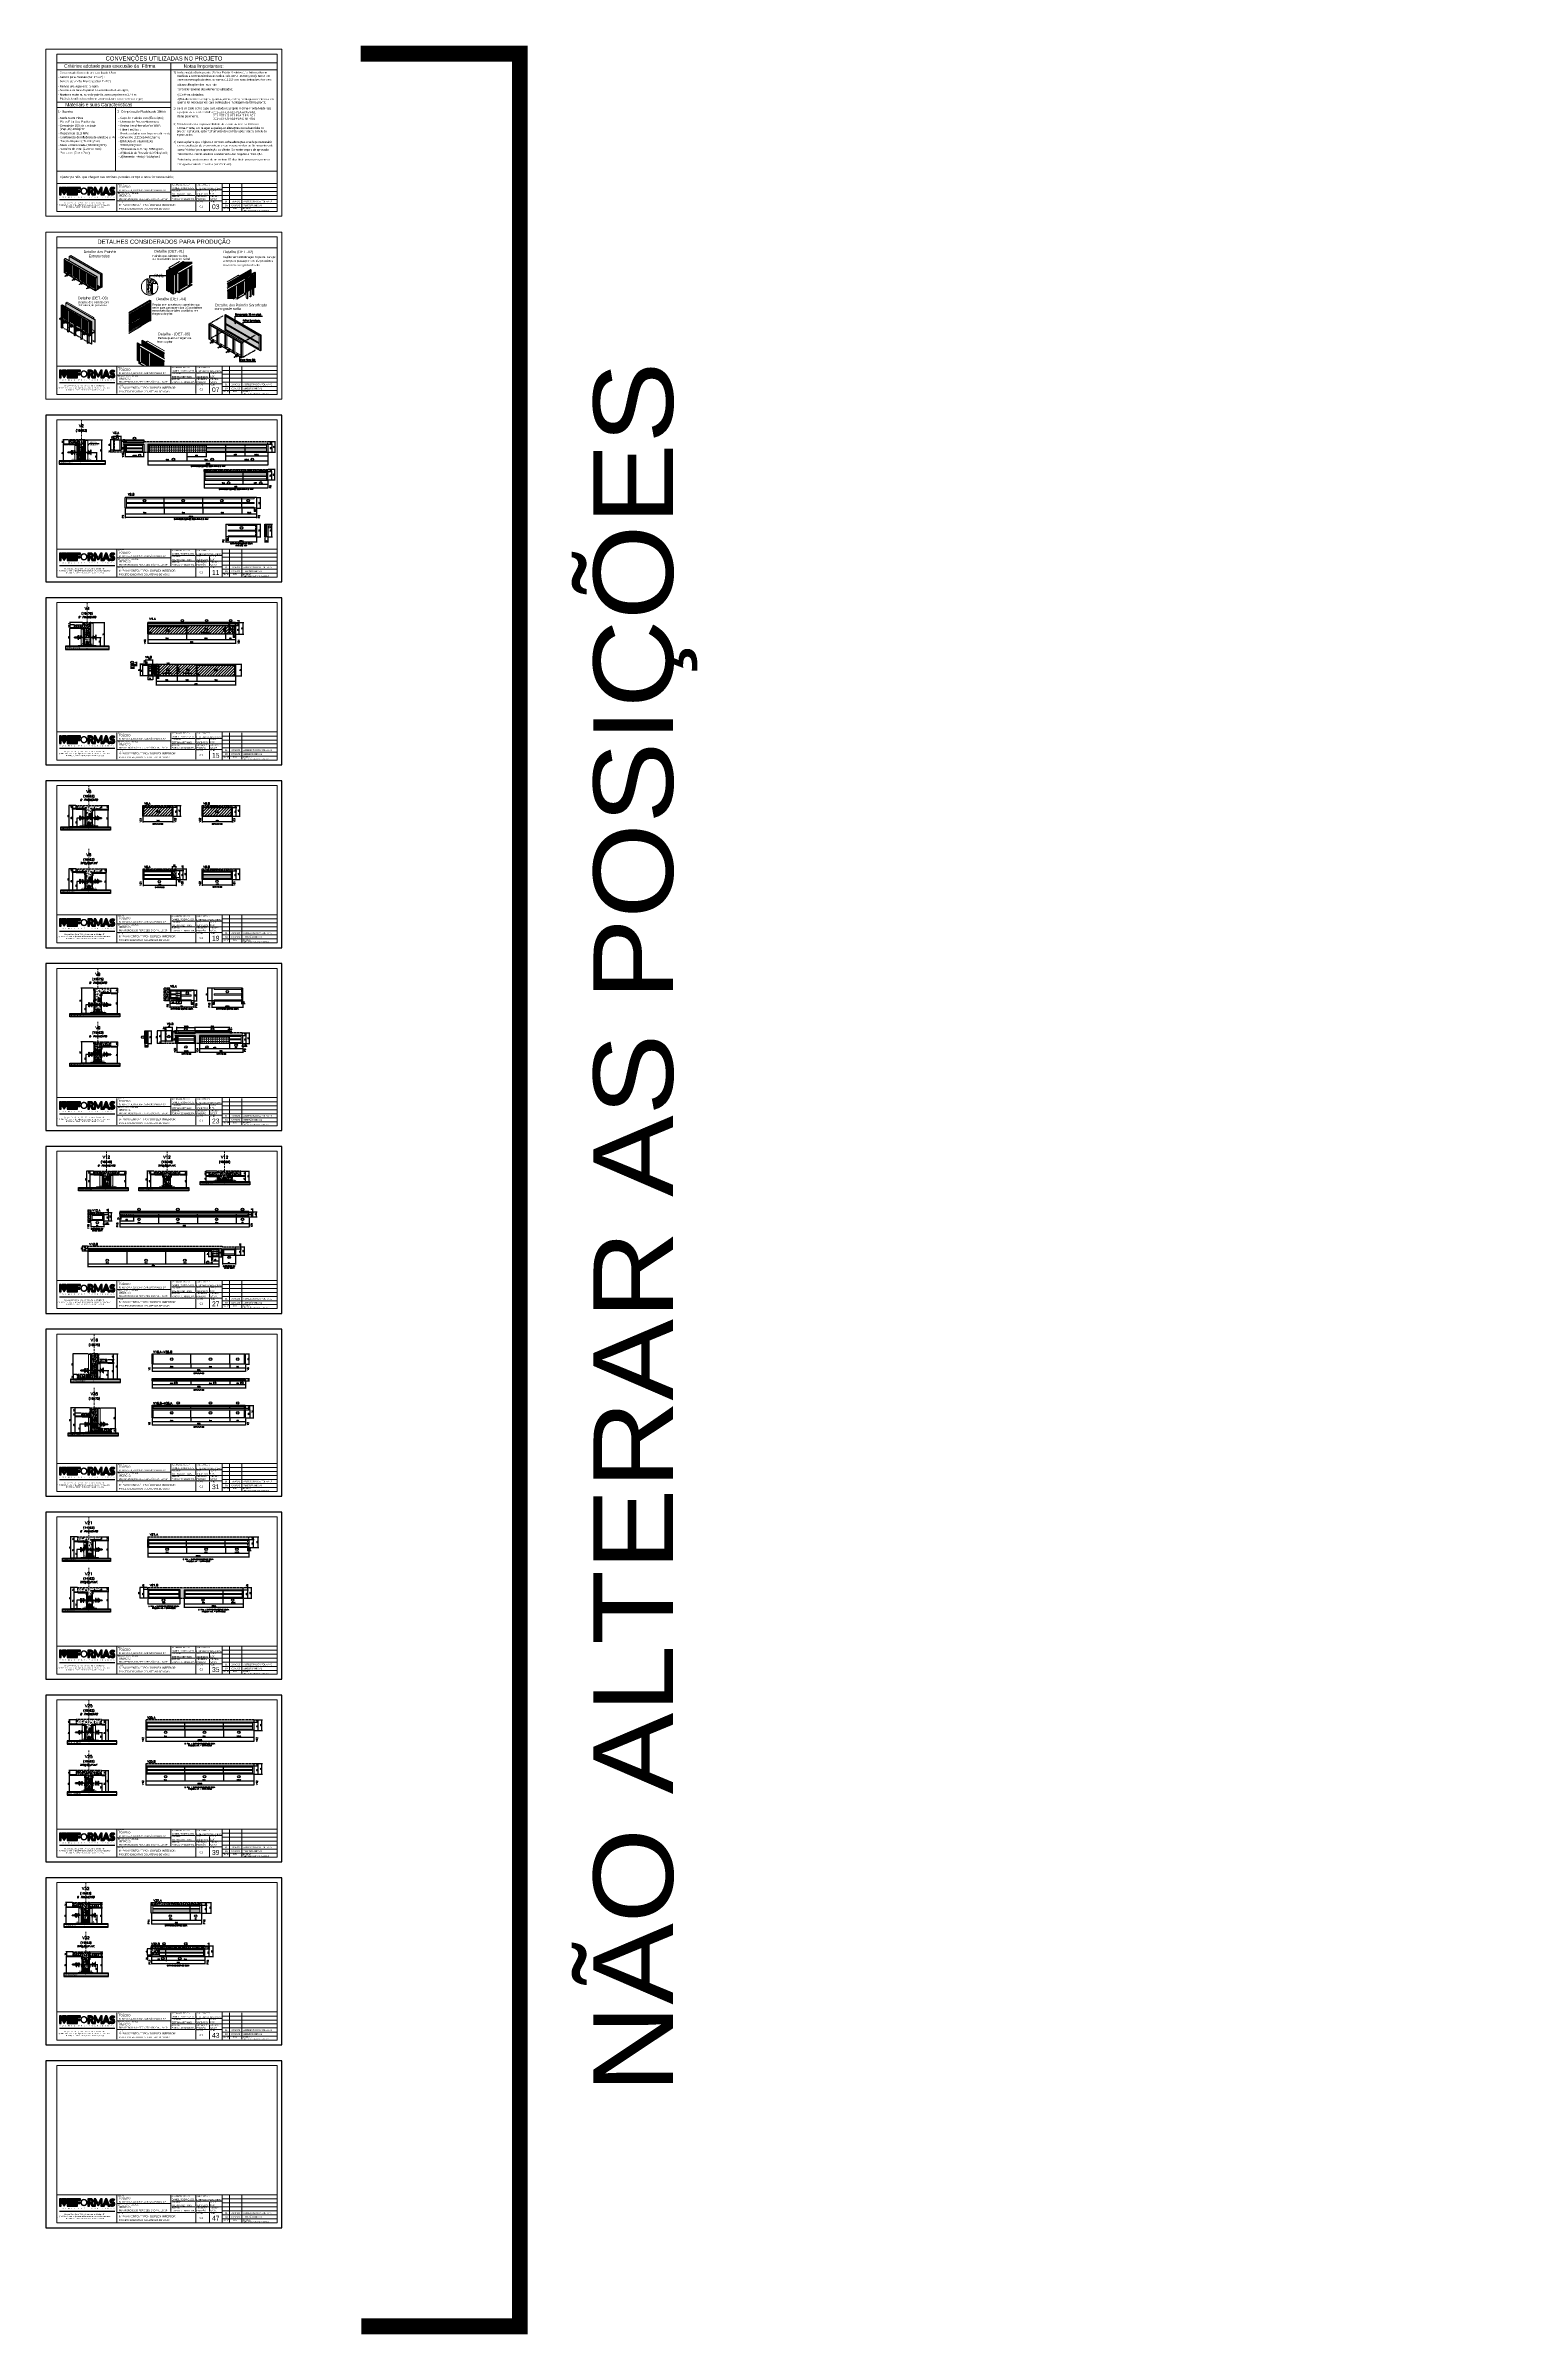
# Model space of a CAD drawing. Extents: x -23436 to 4767, y -4638 to 9755.
# Drawn here: x -15921 to -6768, y -4638 to 9755 of the extents above; entities that cross this region are included whole.
import ezdxf
from ezdxf.enums import TextEntityAlignment as Align

# ---------------------------------------------------------------- set-up
doc = ezdxf.new("R2010")
doc.units = 0
doc.header["$PDMODE"] = 2
doc.header["$PDSIZE"] = 10
doc.linetypes.add('CABLIN', pattern=[0.35, 0.25, -0.1])
doc.linetypes.add('HIDDEN', pattern=[9.525, 6.35, -3.175])
doc.layers.get('0').update_dxf_attribs({"lineweight": 13})
doc.layers.get('Defpoints').update_dxf_attribs({"lineweight": 13})
for name, color, linetype in [('Barra de Ancoragem', 20, 'Continuous'), ('Concreto', 250, 'HIDDEN'), ('Cota', 4, 'Continuous'), ('Cota Sarrafo', 180, 'Continuous'), ('Cota Seção (2x)', 4, 'Continuous'), ('Hachura', 252, 'CABLIN'), ('MB Logo', 255, 'Continuous'), ('Painéis', 200, 'Continuous'), ('Perfil Metálico', 224, 'Continuous'), ('Reaproveitamento', 251, 'Continuous'), ('Romaneio', 10, 'Continuous'), ('Sarr 3.5x7', 81, 'Continuous'), ('Texto de Titulo', 7, 'Continuous'), ('Texto Qtd Sarr', 242, 'Continuous'), ('Tubo de PVC', 51, 'Continuous')]:
    doc.layers.add(name, color=color, linetype=linetype)
for name, color, linetype, lineweight in [('Carimbo', 7, 'Continuous', 13), ('cotas', 4, 'Continuous', 13), ('Demarcação 1', 252, 'Continuous', 9), ('Demarcação 2', 254, 'Continuous', 9), ('FOLHA MB', 7, 'Continuous', 13), ('Madeira', 100, 'Continuous', 13), ('N° Folha', 5, 'Continuous', 13), ('Sarr 2.2x7', 40, 'Continuous', 9), ('Texto Seção', 7, 'Continuous', 15)]:
    doc.layers.add(name, color=color, linetype=linetype, lineweight=lineweight)
doc.layers.add('Laje_Perimetro', color=7, linetype='Continuous', plot=False)
doc.styles.add('ARIAL', font='arial.ttf', dxfattribs={"oblique": 15, "height": 25})
doc.styles.add('MB_C01', font='arial.ttf', dxfattribs={"height": 1.3})
doc.styles.add('MB_C02', font='arial.ttf', dxfattribs={"height": 2})
doc.styles.add('MB_C03', font='arial.ttf', dxfattribs={"height": 2.5})
doc.styles.add('MB_C04', font='arial.ttf', dxfattribs={"height": 6})
doc.styles.add('MtXpl_Lucida_Sans_Un', font='l_10646.ttf')
doc.styles.add('REGUA-120', font='ROMANS.shx', dxfattribs={"height": 15})
doc.styles.add('RICARDO', font='arial.ttf', dxfattribs={"width": 0.8})
doc.styles.add('ROMANS', font='romans.shx')
doc.dimstyles.new('Cota Paínel', dxfattribs={"dimtxt": 7, "dimasz": 5, "dimexe": 3, "dimexo": 3, "dimgap": 3, "dimtad": 1, "dimdec": 1, "dimzin": 12, "dimdsep": 46, "dimtxsty": 'ROMANS', "dimblk": 'ARCHTICK', "dimcen": 0, "dimclrd": 4, "dimclre": 4, "dimclrt": 1, "dimadec": 1, "dimazin": 3, "dimtfac": 1, "dimtdec": 1, "dimtmove": 0, "dimatfit": 3, "dimldrblk": 'OBLIQUE', "dimfxl": 1, "dimtolj": 1, "dimtzin": 12, "dimarcsym": 0})
doc.dimstyles.new('Cota Sarrafo Paínel', dxfattribs={"dimtxt": 7, "dimasz": 5, "dimexe": 1.25, "dimexo": 2.5, "dimgap": 2, "dimtad": 1, "dimdec": 1, "dimdsep": 46, "dimtxsty": 'ROMANS', "dimblk": 'OBLIQUE', "dimcen": 10, "dimdle": 1, "dimse1": 1, "dimse2": 1, "dimsd1": 1, "dimsd2": 1, "dimclrd": 256, "dimclre": 256, "dimclrt": 1, "dimadec": 0, "dimazin": 0, "dimtfac": 1, "dimtdec": 1, "dimtmove": 0, "dimatfit": 3, "dimldrblk": 'OBLIQUE', "dimfxl": 1, "dimlwd": -1, "dimlwe": -1, "dimarcsym": 0})
doc.dimstyles.new('Cota Seção (2x)', dxfattribs={"dimtxt": 7, "dimasz": 5, "dimexe": 3, "dimexo": 3, "dimgap": 2, "dimtad": 3, "dimdec": 1, "dimlfac": 0.5, "dimzin": 12, "dimdsep": 46, "dimtxsty": 'ROMANS', "dimblk": 'ARCHTICK', "dimcen": 0, "dimclrd": 4, "dimclre": 4, "dimclrt": 1, "dimadec": 1, "dimazin": 3, "dimtfac": 1, "dimtdec": 1, "dimtmove": 0, "dimatfit": 3, "dimldrblk": 'OBLIQUE', "dimfxl": 1, "dimtolj": 1, "dimtzin": 12, "dimarcsym": 0})
doc.dimstyles.new('Cota Seção interna', dxfattribs={"dimtxt": 7, "dimasz": 6, "dimexe": 0.18, "dimexo": 2, "dimgap": -4, "dimtad": 3, "dimdec": 1, "dimlfac": 0.5, "dimzin": 12, "dimdsep": 46, "dimtxsty": 'ROMANS', "dimblk": 'ARCHTICK', "dimcen": 0.09, "dimse1": 1, "dimse2": 1, "dimsd1": 1, "dimsd2": 1, "dimclrd": 180, "dimclre": 5, "dimclrt": 1, "dimadec": 0, "dimazin": 3, "dimtfac": 1, "dimtdec": 1, "dimtofl": 0, "dimtmove": 0, "dimatfit": 3, "dimldrblk": 'ARCHTICK', "dimfxl": 1, "dimtolj": 1, "dimtzin": 0, "dimarcsym": 0})
doc.dimstyles.new('PAINEL', dxfattribs={"dimtxt": 7, "dimasz": 5, "dimexe": 3, "dimexo": 3, "dimgap": 3, "dimtad": 1, "dimdec": 1, "dimzin": 12, "dimdsep": 46, "dimtxsty": 'ROMANS', "dimblk": 'ARCHTICK', "dimcen": 0, "dimclrd": 4, "dimclre": 4, "dimclrt": 1, "dimadec": 1, "dimazin": 3, "dimtfac": 1, "dimtdec": 1, "dimtmove": 0, "dimatfit": 3, "dimldrblk": 'OBLIQUE', "dimfxl": 1, "dimtolj": 1, "dimtzin": 12, "dimarcsym": 0})
pattern_1 = [(0, (187.098, 254.14), (0, 13.75), [10, -3.75]), (90, (187.098, 254.14), (-13.75, 8e-16), [10, -3.75])]
pattern_2 = [(225, (-23978.2008, -15637.3607), (1.12253202, -1.12253202), [])]
pattern_3 = [(315, (7238.0631, -1086.3843), (1.12253202, 1.12253202), [])]
pattern_4 = [(315, (7276.5452, -2250.3843), (1.12253202, 1.12253202), [])]
pattern_5 = [(315, (7276.5452, -2323.9843), (1.12253202, 1.12253202), [])]
pattern_6 = [(50, (0, 2300), (17.931505, -1.568803), [1.875, -20.625]), (355, (0, 2300), (-3.468783, 18.804803), [1.5, -16.5]), (100.45144, (1.494, 2299.87), (14.462721, 17.236), [1.593505, -17.528553]), (46.1842, (0, 2305), (26.681033, -4.137982), [2.8125, -30.9375]), (96.63564, (2.223, 2304.655), (23.36655, 24.352965), [2.39026, -26.292844]), (351.18416, (0, 2305), (23.36655, 24.352965), [2.25, -24.75]), (21, (2.5, 2303.75), (14.922676, -10.065472), [1.875, -20.625]), (326, (2.5, 2303.75), (6.082883, 18.128751), [1.5, -16.5]), (71.45144, (3.744, 2302.911), (21.00556, 8.063279), [1.593505, -17.528553]), (37.5, (0, 2300), (0.3039964, 8.3223463), [0, -16.3, 0, -16.75, 0, -16.5625]), (7.5, (0, 2300), (6.5767384, 9.860293), [0, -9.55, 0, -15.925, 0, -6.3125]), (327.5, (-5.575, 2300), (13.345561, -0.5638718), [0, -6.25, 0, -19.5, 0, -25.875]), (317.5, (-8.075, 2300), (14.579654, 2.5026246), [0, -8.125, 0, -12.95, 0, -18.375])]
pattern_7 = [(45, (3170.02, 4600), (-8.838835, 8.838835), [])]
pattern_8 = [(315, (7287.3099, -3784.4996), (1.12253202, 1.12253202), [])]
pattern_9 = [(45, (-7370.0666, 27544.387), (-1.12253202, 1.12253202), [])]
pattern_10 = [(315, (7287.3099, -3386.3843), (1.12253202, 1.12253202), [])]
pattern_11 = [(315, (7287.3099, -3459.9843), (1.12253202, 1.12253202), [])]
pattern_12 = [(50, (0, 0), (17.931505, -1.568803), [1.875, -20.625]), (355, (0, 0), (-3.468783, 18.804803), [1.5, -16.5]), (100.45144, (1.494, -0.13), (14.462721, 17.236), [1.593505, -17.528553]), (46.1842, (0, 5), (26.681033, -4.137982), [2.8125, -30.9375]), (96.63564, (2.223, 4.655), (23.36655, 24.352965), [2.39026, -26.292844]), (351.18416, (0, 5), (23.36655, 24.352965), [2.25, -24.75]), (21, (2.5, 3.75), (14.922676, -10.065472), [1.875, -20.625]), (326, (2.5, 3.75), (6.082883, 18.128751), [1.5, -16.5]), (71.45144, (3.744, 2.911), (21.00556, 8.063279), [1.593505, -17.528553]), (37.5, (0, 0), (0.3039964, 8.3223463), [0, -16.3, 0, -16.75, 0, -16.5625]), (7.5, (0, 0), (6.5767384, 9.860293), [0, -9.55, 0, -15.925, 0, -6.3125]), (327.5, (-5.575, 0), (13.345561, -0.5638718), [0, -6.25, 0, -19.5, 0, -25.875]), (317.5, (-8.075, 0), (14.579654, 2.5026246), [0, -8.125, 0, -12.95, 0, -18.375])]
pattern_13 = [(315, (7344.477, -4872.981), (1.12253202, 1.12253202), [])]
pattern_14 = [(45, (-7312.8994, 26787.8796), (-1.12253202, 1.12253202), [])]
pattern_15 = [(315, (7344.477, -4560.3843), (1.12253202, 1.12253202), [])]
pattern_16 = [(225, (-23873.3869, -19119.3607), (1.12253202, -1.12253202), [])]
pattern_17 = [(50, (3170.02, 0), (17.931505, -1.568803), [1.875, -20.625]), (355, (3170.02, 0), (-3.468783, 18.804803), [1.5, -16.5]), (100.45144, (3171.515, -0.13), (14.462721, 17.236), [1.593505, -17.528553]), (46.1842, (3170.02, 5), (26.681033, -4.137982), [2.8125, -30.9375]), (96.63564, (3172.244, 4.655), (23.36655, 24.352965), [2.39026, -26.292844]), (351.18416, (3170.02, 5), (23.36655, 24.352965), [2.25, -24.75]), (21, (3172.52, 3.75), (14.922676, -10.065472), [1.875, -20.625]), (326, (3172.52, 3.75), (6.082883, 18.128751), [1.5, -16.5]), (71.45144, (3173.764, 2.911), (21.00556, 8.063279), [1.593505, -17.528553]), (37.5, (3170.0204, 0), (0.3039964, 8.3223463), [0, -16.3, 0, -16.75, 0, -16.5625]), (7.5, (3170.02, 0), (6.5767384, 9.860293), [0, -9.55, 0, -15.925, 0, -6.3125]), (327.5, (3164.4454, 0), (13.345561, -0.5638718), [0, -6.25, 0, -19.5, 0, -25.875]), (317.5, (3161.945, 0), (14.579654, 2.5026246), [0, -8.125, 0, -12.95, 0, -18.375])]
pattern_18 = [(0, (3170.02, 0), (0, 13.75), [10, -3.75]), (90, (3170.02, 0), (-13.75, 8e-16), [10, -3.75])]
pattern_19 = [(0, (0, 0), (0, 13.75), [10, -3.75]), (90, (0, 0), (-13.75, 8e-16), [10, -3.75])]
pattern_20 = [(315, (7397.5633, -5656.3843), (1.12253202, 1.12253202), [])]
pattern_21 = [(45, (-7259.8132, 25613.8796), (-1.12253202, 1.12253202), [])]
pattern_22 = [(45, (-7259.8132, 25635.8796), (-1.12253202, 1.12253202), [])]
pattern_23 = [(315, (7778.7535, -5656.3843), (1.12253202, 1.12253202), [])]
pattern_24 = [(45, (-6878.623, 25613.8796), (-1.12253202, 1.12253202), [])]
pattern_25 = [(45, (-6878.623, 25635.8796), (-1.12253202, 1.12253202), [])]
pattern_26 = [(45, (-7335.7746, 24555.8796), (-1.12253202, 1.12253202), [])]
pattern_27 = [(45, (-7335.7746, 24217.8203), (-1.12253202, 1.12253202), [])]
pattern_28 = [(45, (-7380.0666, 23305.8796), (-1.12253202, 1.12253202), [])]
pattern_29 = [(45, (-7380.0666, 22986.1366), (-1.12253202, 1.12253202), [])]
pattern_30 = [(315, (7282.9099, -9136.3843), (1.12253202, 1.12253202), [])]
pattern_31 = [(315, (7282.9099, -9209.9843), (1.12253202, 1.12253202), [])]
pattern_32 = [(315, (7287.3099, -9136.3843), (1.12253202, 1.12253202), [])]
pattern_33 = [(45, (-7370.0666, 22155.8796), (-1.12253202, 1.12253202), [])]
pattern_34 = [(315, (7287.3099, -9456.1273), (1.12253202, 1.12253202), [])]
pattern_35 = [(45, (-7370.0666, 21836.1366), (-1.12253202, 1.12253202), [])]
pattern_36 = [(315, (7268.6983, -10286.3843), (1.12253202, 1.12253202), [])]
pattern_37 = [(45, (-7338.2781, 20857.8796), (-1.12253202, 1.12253202), [])]
pattern_38 = [(225, (-23949.1656, -24920.1594), (1.12253202, -1.12253202), [])]
pattern_39 = [(315, (7270.578, -10596.4515), (1.12253202, 1.12253202), [])]
pattern_40 = [(45, (-7336.3984, 20547.8124), (-1.12253202, 1.12253202), [])]
pattern_41 = [(225, (-23947.2859, -25230.2266), (1.12253202, -1.12253202), [])]
pattern_42 = [(45, (0, 0), (-8.838835, 8.838835), [])]
pattern_43 = [(45, (-7415.7726, 24289.0796), (-1.12253202, 1.12253202), [])]
pattern_44 = [(45, (-7205.3767, 23951.0203), (-1.12253202, 1.12253202), [])]

# ---------------------------------------------------------------- blocks, each defined once
blk = doc.blocks.new('MB-NOVO')
at = {"layer": 'MB Logo', "linetype": 'Continuous'}
h = blk.add_hatch(color=256, dxfattribs=at)
h.dxf.hatch_style = 1
h.set_gradient(color1=(242, 132, 69), color2=(247, 180, 141), rotation=90, tint=1)
h.paths.add_polyline_path([(-18530, 10981), (-18476, 10981, 0.706757), (-18469, 11008, 0.681802), (-18477, 11035), (-18529, 11035, 0.243712), (-18530, 11034), (-18552, 11004), (-18573, 11034, 0.243712), (-18574, 11035), (-18587, 11035), (-18587, 10981), (-18574, 10981), (-18574, 11013), (-18552, 10981), (-18530, 11013)])
h.paths.add_polyline_path([(-18517, 11014), (-18517, 11022), (-18478, 11022, -0.414214), (-18476, 11020), (-18476, 11016, -0.414214), (-18478, 11014)], flags=16)
h.paths.add_polyline_path([(-18517, 11001), (-18477, 11001, -0.414214), (-18475, 10999), (-18475, 10995, -0.414214), (-18477, 10993), (-18517, 10993)], flags=16)
at = {"layer": 'MB Logo', "true_color": 0x262626}
h = blk.add_hatch(color=250, dxfattribs=at)
h.dxf.hatch_style = 1
h.paths.add_polyline_path([(-18537, 11033, 0.60809), (-18538, 11035), (-18565, 11035, 0.60809), (-18566, 11033), (-18553, 11014, 0.518202), (-18551, 11014)])
h = blk.add_hatch(color=250, dxfattribs=at)
h.dxf.hatch_style = 1
h.paths.add_polyline_path([(-18456, 11011), (-18456, 11025), (-18434, 11025), (-18434, 11035), (-18477, 11035, -0.681802), (-18469, 11008, -0.706757), (-18476, 10981), (-18456, 10981), (-18456, 11001), (-18438, 11001), (-18438, 11011)])
h = blk.add_hatch(color=250, dxfattribs=at)
h.dxf.hatch_style = 1
h.paths.add_polyline_path([(-18436, 11008, 1), (-18382, 11008, 1)])
edge = h.paths.add_edge_path(flags=16)
edge.add_ellipse((-18409, 11008), major_axis=(0, 16.8), ratio=0.916255, start_angle=0, end_angle=360)
h = blk.add_hatch(color=250, dxfattribs=at)
h.dxf.hatch_style = 1
h.paths.add_polyline_path([(-18357, 11035), (-18380, 11035), (-18380, 10981), (-18368, 10981), (-18368, 11001), (-18363, 11001, -0.195765), (-18361, 10999), (-18352, 10983, 0.261385), (-18348, 10981), (-18336, 10981), (-18347, 10999, 0.082429), (-18350, 11001), (-18352, 11003, 0.81838)])
h.paths.add_polyline_path([(-18361, 11009), (-18368, 11009), (-18368, 11025), (-18361, 11025, -0.92578)], flags=16)
h = blk.add_hatch(color=250, dxfattribs=at)
h.dxf.hatch_style = 1
h.paths.add_polyline_path([(-18287, 11016), (-18287, 10981), (-18276, 10981), (-18276, 11035), (-18287, 11035, 0.216647), (-18289, 11032), (-18305, 11000), (-18322, 11033, 0.199908), (-18324, 11035), (-18335, 11035), (-18335, 10981), (-18324, 10981), (-18324, 11016), (-18310, 10989, 0.279644), (-18306, 10987, 0.340986), (-18300, 10989)])
h = blk.add_hatch(color=250, dxfattribs=at)
h.dxf.hatch_style = 1
h.paths.add_polyline_path([(-18274, 10981), (-18265, 10981, 0.322517), (-18260, 10984), (-18257, 10993), (-18237, 10993), (-18234, 10984, 0.322517), (-18230, 10981), (-18220, 10981), (-18241, 11035), (-18253, 11035)])
h.paths.add_polyline_path([(-18254, 11002), (-18247, 11023), (-18240, 11002)], flags=16)
h = blk.add_hatch(color=250, dxfattribs=at)
h.dxf.hatch_style = 1
h.paths.add_polyline_path([(-18206, 11024, -0.247671), (-18197, 11024), (-18194, 11023, 0.40799), (-18188, 11024), (-18185, 11029, 0.392837), (-18216, 11029, 0.467779), (-18213, 11006, 0.077523), (-18201, 11002, -0.214206), (-18196, 10998, -0.284295), (-18198, 10991, -0.26924), (-18209, 10992), (-18212, 10994, 0.407727), (-18219, 10992), (-18222, 10988, 0.296878), (-18193, 10983, 0.272251), (-18185, 10995), (-18185, 10998, 0.348906), (-18194, 11011), (-18200, 11013, -0.045018), (-18206, 11016, -0.618284)])
at = {"layer": 'MB Logo', "linetype": 'Continuous'}
blk.add_line((-18587, 10946), (-18185, 10946), dxfattribs=at)
at = {"layer": 'MB Logo', "color": 23, "linetype": 'Continuous', "true_color": 0xf28445}
for points in [[(-18573, 11034, 0.243712), (-18574, 11035), (-18587, 11035), (-18587, 10981), (-18574, 10981), (-18574, 11013), (-18552, 10981), (-18530, 11013), (-18530, 10981), (-18476, 10981, 0.706757), (-18469, 11008, 0.681802), (-18477, 11035), (-18529, 11035, 0.243712), (-18530, 11034), (-18552, 11004)], [(-18517, 11022), (-18478, 11022, -0.414214), (-18476, 11020), (-18476, 11016, -0.414214), (-18478, 11014), (-18517, 11014)], [(-18517, 11001), (-18477, 11001, -0.414214), (-18475, 10999), (-18475, 10995, -0.414214), (-18477, 10993), (-18517, 10993)]]:
    blk.add_lwpolyline(points, format="xyb", close=True, dxfattribs=at)
at = {"layer": 'MB Logo', "color": 250, "true_color": 0x262626}
for points in [[(-18537, 11033, 0.60809), (-18538, 11035), (-18565, 11035, 0.60809), (-18566, 11033), (-18553, 11014, 0.518202), (-18551, 11014)], [(-18438, 11011), (-18456, 11011), (-18456, 11025), (-18434, 11025), (-18434, 11035), (-18477, 11035, -0.681802), (-18469, 11008, -0.706757), (-18476, 10981), (-18456, 10981), (-18456, 11001), (-18438, 11001)], [(-18348, 10981), (-18336, 10981), (-18347, 10999, 0.082429), (-18350, 11001), (-18352, 11003, 0.81838), (-18357, 11035), (-18380, 11035), (-18380, 10981), (-18368, 10981), (-18368, 11001), (-18363, 11001, -0.209789), (-18361, 10999), (-18352, 10983, 0.261385)], [(-18368, 11009), (-18361, 11009, 0.92578), (-18361, 11025), (-18368, 11025)], [(-18287, 11016), (-18287, 10981), (-18276, 10981), (-18276, 11035), (-18287, 11035, 0.216647), (-18289, 11032), (-18305, 11000), (-18321, 11032, 0.216647), (-18324, 11035), (-18335, 11035), (-18335, 10981), (-18324, 10981), (-18324, 11016), (-18310, 10989, 0.279644), (-18306, 10987), (-18305, 10987, 0.279644), (-18300, 10989)], [(-18265, 10981, 0.322517), (-18260, 10984), (-18257, 10993), (-18237, 10993), (-18234, 10984, 0.322517), (-18230, 10981), (-18220, 10981), (-18241, 11035), (-18253, 11035), (-18274, 10981)], [(-18206, 11016, -0.549626), (-18206, 11024, -0.258723), (-18197, 11024), (-18194, 11023, 0.40799), (-18188, 11024), (-18185, 11029, 0.392837), (-18216, 11029, 0.467779), (-18213, 11006, 0.077523), (-18201, 11002, -0.203897), (-18196, 10998), (-18196, 10998, -0.267611), (-18198, 10992), (-18198, 10991, -0.261145), (-18209, 10992), (-18212, 10994, 0.407727), (-18219, 10992), (-18222, 10988, 0.296878), (-18193, 10983, 0.265963), (-18185, 10995), (-18185, 10998, 0.340466), (-18193, 11011), (-18200, 11013, -0.049298)]]:
    blk.add_lwpolyline(points, format="xyb", close=True, dxfattribs=at)
blk.add_lwpolyline([(-18247, 11023), (-18254, 11002), (-18240, 11002)], close=True, dxfattribs=at)
at = {"layer": 'MB Logo', "style": 'MtXpl_Lucida_Sans_Un'}
for s, p in [('(19) 3440-2240 - email:projetos@mbformas.com.br - www.mbformas.com.br', (-18601, 10903)), ('Rua José Santa Rosa, 1300 - Jd Nova Limeira - Limeira / SP', (-18549, 10918))]:
    blk.add_text(s, height=8.12, dxfattribs=at).set_placement(p)
at = {"layer": 'MB Logo', "color": 250, "true_color": 0x262626, "style": 'MtXpl_Lucida_Sans_Un'}
for s, p in [('F', (-18587, 10960)), ('O', (-18567, 10960)), ('R', (-18546, 10960)), ('DIREITOS AUTORAIS PROTEGIDOS PELA LEI Nº 9610/98', (-18540, 10888)), ('M', (-18525, 10960)), ('A', (-18503, 10960)), ('S', (-18482, 10960)), ('P', (-18447, 10960)), ('R', (-18428, 10960)), ('É', (-18408, 10960)), ('-', (-18390, 10960)), ('F', (-18371, 10960)), ('A', (-18353, 10960)), ('B', (-18332, 10960)), ('R', (-18312, 10960)), ('I', (-18293, 10960)), ('C', (-18277, 10960)), ('A', (-18256, 10960)), ('D', (-18236, 10960)), ('A', (-18215, 10960)), ('S', (-18194, 10960))]:
    blk.add_text(s, height=8.12, dxfattribs=at).set_placement(p)
blk = doc.blocks.new('A$C169d8357')
at = {"layer": 'FOLHA MB', "color": 1}
for p, q in [((1110, 357), (70, 357)), ((446, 352), (446, 185)), ((782, 301), (451, 301)), ((787, 352), (787, 251)), ((938, 316), (792, 316)), ((943, 352), (943, 185)), ((1110, 316), (948, 316)), ((1029, 311), (1029, 286)), ((1110, 357), (1110, 180)), ((1455, 357), (1110, 357)), ((1455, 331), (1110, 331)), ((1455, 306), (1110, 306)), ((1155, 185), (1155, 352)), ((1233, 352), (1233, 185)), ((938, 246), (451, 246)), ((938, 281), (792, 281)), ((1110, 281), (948, 281)), ((1110, 246), (948, 246)), ((1029, 276), (1029, 251)), ((1029, 241), (1029, 185)), ((1455, 281), (1110, 281)), ((1455, 256), (1110, 256)), ((1455, 230), (1110, 230)), ((1455, 205), (1110, 205))]:
    blk.add_line(p, q, dxfattribs=at)
for points in [[(0, 1200), (0, 150), (1485, 150), (1485, 1200)], [(70, 1170), (70, 180), (1455, 180), (1455, 1170)]]:
    blk.add_lwpolyline(points, close=True, dxfattribs=at)
at = {"layer": 'MB Logo', "xscale": 0.8642040370897565, "yscale": 0.8642040370897565, "zscale": 0.8642040370897565}
blk.add_blockref('MB-NOVO', (16149, -9205), dxfattribs=at)
at = {"layer": 'FOLHA MB', "color": 6}
for s, height, style, p in [('CLIENTE', 6.57, 'MB_C01', (454, 346)), ('EMPREENDIMENTO E LOCAL', 6.57, 'MB_C01', (454, 291)), ('R. HUNGRIA,620-10ºANDAR-SÃO PAULO-SP', 10.1, 'MB_C02', (460, 308)), ('RESPONSÁVEL TÉCNICO', 6.57, 'MB_C01', (791, 345)), ('PROJETISTA', 6.57, 'MB_C01', (791, 307)), ('FASE DO PROJETO', 6.57, 'MB_C01', (948, 345)), ('DATA', 6.57, 'MB_C01', (948, 307)), ('ESCALA', 6.57, 'MB_C01', (1034, 307)), ('TÍTULO', 6.57, 'MB_C01', (454, 235)), ('RUA IPEROIG,180-PERDIZES-SÃO PAULO-SP', 10.1, 'MB_C02', (460, 253)), ('PROJETO EXECUTIVO DE LATERAIS DE VIGAS', 10.1, 'MB_C02', (460, 192)), ('DISCIPLINA', 6.57, 'MB_C01', (791, 271)), ('COR MADEIRA', 6.57, 'MB_C01', (948, 271)), ('REVISÃO', 6.57, 'MB_C01', (948, 237)), ('COR TARJA', 6.57, 'MB_C01', (1034, 271)), ('FOLHA', 6.57, 'MB_C01', (1034, 237))]:
    blk.add_text(s, height=height, dxfattribs=dict(at, style=style)).set_placement(p)
at = {"layer": 'FOLHA MB', "color": 5}
for s, height, style, p in [('TOLEDO', 12.6, 'MB_C03', (460, 329)), ('STEPHANIE/THAIS', 10.1, 'MB_C02', (792, 285)), ('DANIEL RODRIGUES', 10.1, 'MB_C02', (792, 322)), ('LIBERADO PARA OBRA', 10.1, 'MB_C02', (948, 320)), ('02/05/2023', 10.1, 'MB_C02', (948, 285)), ('1:50', 10.1, 'MB_C02', (1034, 287)), ('IPEROIG', 12.6, 'MB_C03', (460, 273)), ('6º PAVIMENTO / TIPO / DUPLEX INFERIOR', 12.63, 'MB_C03', (460, 215)), ('FORMA DE MADEIRA', 10.1, 'MB_C02', (792, 252)), ('PADRÃO', 10.1, 'MB_C02', (948, 252)), ('01', 12.6, 'MB_C03', (968, 205)), ('S/COR', 10.1, 'MB_C02', (1034, 252)), ('01', 10.1, 'MB_C02', (1127, 237)), ('00', 10.1, 'MB_C02', (1127, 212)), ('02/05/23', 10.1, 'MB_C02', (1167, 212)), ('19/06/23', 10.1, 'MB_C02', (1167, 237)), ('ACRESCIMO DA FOLHA 45', 10.1, 'MB_C02', (1243, 237)), ('EMISSÃO INICIAL', 10.1, 'MB_C02', (1243, 212))]:
    blk.add_text(s, height=height, dxfattribs=dict(at, style=style)).set_placement(p)
at = {"layer": 'FOLHA MB', "color": 6, "style": 'MB_C01'}
for s, p in [('REV. Nº', (1133, 198)), ('DATA', (1190, 198)), ('DESCRIÇÃO', (1265, 198))]:
    blk.add_text(s, height=6.57, dxfattribs=at).set_placement(p, align=Align.MIDDLE_CENTER)
at = {"layer": 'FOLHA MB', "insert": (1239, 189), "char_height": 5.05, "width": 210.82, "attachment_point": 1, "style": 'MB_C04'}
blk.add_mtext('TOLEDO-IPEROIG-LO-6PV-TP-DINF-LVI-R00.DWG', dxfattribs=at)
blk = doc.blocks.new('_ArchTick')
at = {"color": 0, "linetype": 'ByBlock', "const_width": 0.15}
blk.add_lwpolyline([(-0.5, -0.5), (0.5, 0.5)], dxfattribs=at)
blk = doc.blocks.new('_OBLIQUE')
at = {"color": 0, "linetype": 'ByBlock', "lineweight": -2}
for p, q in [((0, 0), (-1, 0)), ((-0.5, -0.5), (0.5, 0.5))]:
    blk.add_line(p, q, dxfattribs=at)
blk = doc.blocks.new('*D247')
at = {"layer": 'Cota', "color": 4, "lineweight": -2, "transparency": 16777216}
for p, q in [((-15495, 7287), (-15511, 7287)), ((-15495, 7280), (-15495, 7290)), ((-15488, 7287), (-15495, 7287)), ((-15488, 7280), (-15488, 7290))]:
    blk.add_line(p, q, dxfattribs=at)
at = {"layer": 'Defpoints', "color": 0, "transparency": 16777216}
for p in [(-15495, 7287), (-15495, 7277), (-15488, 7277)]:
    blk.add_point(p, dxfattribs=at)
at = {"layer": 'Cota', "color": 4, "lineweight": -2, "transparency": 16777216, "xscale": 5, "yscale": 5, "zscale": 5, "rotation": 180}
blk.add_blockref('_ArchTick', (-15495, 7287), dxfattribs=at)
at = {"layer": 'Cota', "color": 4, "lineweight": -2, "transparency": 16777216, "xscale": 5, "yscale": 5, "zscale": 5}
blk.add_blockref('_ArchTick', (-15488, 7287), dxfattribs=at)
at = {"layer": 'Cota', "color": 1, "transparency": 16777216, "insert": (-15505, 7294), "char_height": 7, "attachment_point": 5, "style": 'ROMANS'}
blk.add_mtext('\\A1;7', dxfattribs=at)
blk = doc.blocks.new('*D248')
at = {"layer": 'Cota', "color": 4, "lineweight": -2, "transparency": 16777216}
for p, q in [((-15495, 7280), (-15495, 7301)), ((-15448, 7298), (-15495, 7298)), ((-15448, 7280), (-15448, 7301))]:
    blk.add_line(p, q, dxfattribs=at)
at = {"layer": 'Defpoints', "color": 0, "transparency": 16777216}
for p in [(-15495, 7298), (-15495, 7277), (-15448, 7277)]:
    blk.add_point(p, dxfattribs=at)
at = {"layer": 'Cota', "color": 4, "lineweight": -2, "transparency": 16777216, "xscale": 5, "yscale": 5, "zscale": 5, "rotation": 180}
blk.add_blockref('_ArchTick', (-15495, 7298), dxfattribs=at)
at = {"layer": 'Cota', "color": 4, "lineweight": -2, "transparency": 16777216, "xscale": 5, "yscale": 5, "zscale": 5}
blk.add_blockref('_ArchTick', (-15448, 7298), dxfattribs=at)
at = {"layer": 'Cota', "color": 1, "transparency": 16777216, "insert": (-15472, 7304), "char_height": 7, "attachment_point": 5, "style": 'ROMANS'}
blk.add_mtext('\\A1;47', dxfattribs=at)
blk = doc.blocks.new('*D249')
at = {"layer": 'Cota', "color": 4, "lineweight": -2, "transparency": 16777216}
for p, q in [((-15498, 7277), (-15517, 7277)), ((-15498, 7212), (-15517, 7212)), ((-15514, 7277), (-15514, 7212))]:
    blk.add_line(p, q, dxfattribs=at)
at = {"layer": 'Defpoints', "color": 0, "transparency": 16777216}
for p in [(-15514, 7212), (-15495, 7277), (-15495, 7212)]:
    blk.add_point(p, dxfattribs=at)
at = {"layer": 'Cota', "color": 4, "lineweight": -2, "transparency": 16777216, "xscale": 5, "yscale": 5, "zscale": 5}
for p, rotation in [((-15514, 7277), 90), ((-15514, 7212), 270)]:
    blk.add_blockref('_ArchTick', p, dxfattribs=dict(at, rotation=rotation))
at = {"layer": 'Cota', "color": 1, "transparency": 16777216, "insert": (-15521, 7245), "char_height": 7, "attachment_point": 5, "rotation": 90, "style": 'ROMANS'}
blk.add_mtext('\\A1;65', dxfattribs=at)
blk = doc.blocks.new('*D250')
at = {"layer": 'Cota', "color": 4, "lineweight": -2, "transparency": 16777216}
for p, q in [((-15421, 7195), (-15421, 7168)), ((-15421, 7171), (-15306, 7171)), ((-15306, 7195), (-15306, 7168))]:
    blk.add_line(p, q, dxfattribs=at)
at = {"layer": 'Defpoints', "color": 0, "transparency": 16777216}
for p in [(-15421, 7198), (-15306, 7198), (-15306, 7171)]:
    blk.add_point(p, dxfattribs=at)
at = {"layer": 'Cota', "color": 4, "lineweight": -2, "transparency": 16777216, "xscale": 5, "yscale": 5, "zscale": 5, "rotation": 180}
blk.add_blockref('_ArchTick', (-15421, 7171), dxfattribs=at)
at = {"layer": 'Cota', "color": 4, "lineweight": -2, "transparency": 16777216, "xscale": 5, "yscale": 5, "zscale": 5}
blk.add_blockref('_ArchTick', (-15306, 7171), dxfattribs=at)
at = {"layer": 'Cota', "color": 1, "transparency": 16777216, "insert": (-15363, 7177), "char_height": 7, "attachment_point": 5, "style": 'ROMANS'}
blk.add_mtext('\\A1;115.5', dxfattribs=at)
blk = doc.blocks.new('*D251')
at = {"layer": 'Cota', "color": 4, "lineweight": -2, "transparency": 16777216}
for p, q in [((-15279, 7195), (-15279, 7141)), ((-15279, 7144), (-15035, 7144)), ((-15035, 7195), (-15035, 7141))]:
    blk.add_line(p, q, dxfattribs=at)
at = {"layer": 'Defpoints', "color": 0, "transparency": 16777216}
for p in [(-15279, 7198), (-15035, 7198), (-15035, 7144)]:
    blk.add_point(p, dxfattribs=at)
at = {"layer": 'Cota', "color": 4, "lineweight": -2, "transparency": 16777216, "xscale": 5, "yscale": 5, "zscale": 5, "rotation": 180}
blk.add_blockref('_ArchTick', (-15279, 7144), dxfattribs=at)
at = {"layer": 'Cota', "color": 4, "lineweight": -2, "transparency": 16777216, "xscale": 5, "yscale": 5, "zscale": 5}
blk.add_blockref('_ArchTick', (-15035, 7144), dxfattribs=at)
at = {"layer": 'Cota', "color": 1, "transparency": 16777216, "insert": (-15157, 7151), "char_height": 7, "attachment_point": 5, "style": 'ROMANS'}
blk.add_mtext('\\A1;244', dxfattribs=at)
blk = doc.blocks.new('*D252')
at = {"layer": 'Cota', "color": 4, "lineweight": -2, "transparency": 16777216}
for p, q in [((-15035, 7195), (-15035, 7168)), ((-15035, 7171), (-14913, 7171)), ((-14913, 7195), (-14913, 7168))]:
    blk.add_line(p, q, dxfattribs=at)
at = {"layer": 'Defpoints', "color": 0, "transparency": 16777216}
for p in [(-15035, 7198), (-14913, 7198), (-14913, 7171)]:
    blk.add_point(p, dxfattribs=at)
at = {"layer": 'Cota', "color": 4, "lineweight": -2, "transparency": 16777216, "xscale": 5, "yscale": 5, "zscale": 5, "rotation": 180}
blk.add_blockref('_ArchTick', (-15035, 7171), dxfattribs=at)
at = {"layer": 'Cota', "color": 4, "lineweight": -2, "transparency": 16777216, "xscale": 5, "yscale": 5, "zscale": 5}
blk.add_blockref('_ArchTick', (-14913, 7171), dxfattribs=at)
at = {"layer": 'Cota', "color": 1, "transparency": 16777216, "insert": (-14974, 7177), "char_height": 7, "attachment_point": 5, "style": 'ROMANS'}
blk.add_mtext('\\A1;122', dxfattribs=at)
blk = doc.blocks.new('*D253')
at = {"layer": 'Cota', "color": 4, "lineweight": -2, "transparency": 16777216}
for p, q in [((-15035, 7195), (-15035, 7141)), ((-15035, 7144), (-14791, 7144)), ((-14791, 7195), (-14791, 7141))]:
    blk.add_line(p, q, dxfattribs=at)
at = {"layer": 'Defpoints', "color": 0, "transparency": 16777216}
for p in [(-15035, 7198), (-14791, 7198), (-14791, 7144)]:
    blk.add_point(p, dxfattribs=at)
at = {"layer": 'Cota', "color": 4, "lineweight": -2, "transparency": 16777216, "xscale": 5, "yscale": 5, "zscale": 5, "rotation": 180}
blk.add_blockref('_ArchTick', (-15035, 7144), dxfattribs=at)
at = {"layer": 'Cota', "color": 4, "lineweight": -2, "transparency": 16777216, "xscale": 5, "yscale": 5, "zscale": 5}
blk.add_blockref('_ArchTick', (-14791, 7144), dxfattribs=at)
at = {"layer": 'Cota', "color": 1, "transparency": 16777216, "insert": (-14913, 7151), "char_height": 7, "attachment_point": 5, "style": 'ROMANS'}
blk.add_mtext('\\A1;244', dxfattribs=at)
blk = doc.blocks.new('*D254')
at = {"layer": 'Cota', "color": 4, "lineweight": -2, "transparency": 16777216}
for p, q in [((-14791, 7195), (-14791, 7173)), ((-14791, 7176), (-14669, 7176)), ((-14669, 7195), (-14669, 7173))]:
    blk.add_line(p, q, dxfattribs=at)
at = {"layer": 'Defpoints', "color": 0, "transparency": 16777216}
for p in [(-14791, 7198), (-14669, 7198), (-14669, 7176)]:
    blk.add_point(p, dxfattribs=at)
at = {"layer": 'Cota', "color": 4, "lineweight": -2, "transparency": 16777216, "xscale": 5, "yscale": 5, "zscale": 5, "rotation": 180}
blk.add_blockref('_ArchTick', (-14791, 7176), dxfattribs=at)
at = {"layer": 'Cota', "color": 4, "lineweight": -2, "transparency": 16777216, "xscale": 5, "yscale": 5, "zscale": 5}
blk.add_blockref('_ArchTick', (-14669, 7176), dxfattribs=at)
at = {"layer": 'Cota', "color": 1, "transparency": 16777216, "insert": (-14730, 7182), "char_height": 7, "attachment_point": 5, "style": 'ROMANS'}
blk.add_mtext('\\A1;122', dxfattribs=at)
blk = doc.blocks.new('*D255')
at = {"layer": 'Cota', "color": 4, "lineweight": -2, "transparency": 16777216}
for p, q in [((-14669, 7195), (-14669, 7173)), ((-14669, 7176), (-14525, 7176)), ((-14525, 7195), (-14525, 7173))]:
    blk.add_line(p, q, dxfattribs=at)
at = {"layer": 'Defpoints', "color": 0, "transparency": 16777216}
for p in [(-14669, 7198), (-14525, 7198), (-14525, 7176)]:
    blk.add_point(p, dxfattribs=at)
at = {"layer": 'Cota', "color": 4, "lineweight": -2, "transparency": 16777216, "xscale": 5, "yscale": 5, "zscale": 5, "rotation": 180}
blk.add_blockref('_ArchTick', (-14669, 7176), dxfattribs=at)
at = {"layer": 'Cota', "color": 4, "lineweight": -2, "transparency": 16777216, "xscale": 5, "yscale": 5, "zscale": 5}
blk.add_blockref('_ArchTick', (-14525, 7176), dxfattribs=at)
at = {"layer": 'Cota', "color": 1, "transparency": 16777216, "insert": (-14597, 7182), "char_height": 7, "attachment_point": 5, "style": 'ROMANS'}
blk.add_mtext('\\A1;143.5', dxfattribs=at)
blk = doc.blocks.new('*D256')
at = {"layer": 'Cota', "color": 4, "lineweight": -2, "transparency": 16777216}
for p, q in [((-14791, 7195), (-14791, 7141)), ((-14791, 7144), (-14525, 7144)), ((-14525, 7195), (-14525, 7141))]:
    blk.add_line(p, q, dxfattribs=at)
at = {"layer": 'Defpoints', "color": 0, "transparency": 16777216}
for p in [(-14791, 7198), (-14525, 7198), (-14525, 7144)]:
    blk.add_point(p, dxfattribs=at)
at = {"layer": 'Cota', "color": 4, "lineweight": -2, "transparency": 16777216, "xscale": 5, "yscale": 5, "zscale": 5, "rotation": 180}
blk.add_blockref('_ArchTick', (-14791, 7144), dxfattribs=at)
at = {"layer": 'Cota', "color": 4, "lineweight": -2, "transparency": 16777216, "xscale": 5, "yscale": 5, "zscale": 5}
blk.add_blockref('_ArchTick', (-14525, 7144), dxfattribs=at)
at = {"layer": 'Cota', "color": 1, "transparency": 16777216, "insert": (-14658, 7151), "char_height": 7, "attachment_point": 5, "style": 'ROMANS'}
blk.add_mtext('\\A1;265.5', dxfattribs=at)
blk = doc.blocks.new('*D257')
at = {"layer": 'Cota', "color": 4, "lineweight": -2, "transparency": 16777216}
for p, q in [((-15424, 7277), (-15434, 7277)), ((-15424, 7260), (-15434, 7260)), ((-15431, 7277), (-15431, 7260))]:
    blk.add_line(p, q, dxfattribs=at)
at = {"layer": 'Defpoints', "color": 0, "transparency": 16777216}
for p in [(-15431, 7260), (-15421, 7277), (-15421, 7260)]:
    blk.add_point(p, dxfattribs=at)
at = {"layer": 'Cota', "color": 4, "lineweight": -2, "transparency": 16777216, "xscale": 5, "yscale": 5, "zscale": 5}
for p, rotation in [((-15431, 7277), 90), ((-15431, 7260), 270)]:
    blk.add_blockref('_ArchTick', p, dxfattribs=dict(at, rotation=rotation))
at = {"layer": 'Cota', "color": 1, "transparency": 16777216, "insert": (-15437, 7269), "char_height": 7, "attachment_point": 5, "rotation": 90, "style": 'ROMANS'}
blk.add_mtext('\\A1;17', dxfattribs=at)
blk = doc.blocks.new('*D258')
at = {"layer": 'Cota', "color": 4, "lineweight": -2, "transparency": 16777216}
for p, q in [((-15424, 7248), (-15434, 7248)), ((-15424, 7198), (-15434, 7198)), ((-15431, 7248), (-15431, 7198))]:
    blk.add_line(p, q, dxfattribs=at)
at = {"layer": 'Defpoints', "color": 0, "transparency": 16777216}
for p in [(-15431, 7198), (-15421, 7248), (-15421, 7198)]:
    blk.add_point(p, dxfattribs=at)
at = {"layer": 'Cota', "color": 4, "lineweight": -2, "transparency": 16777216, "xscale": 5, "yscale": 5, "zscale": 5}
for p, rotation in [((-15431, 7248), 90), ((-15431, 7198), 270)]:
    blk.add_blockref('_ArchTick', p, dxfattribs=dict(at, rotation=rotation))
at = {"layer": 'Cota', "color": 1, "transparency": 16777216, "insert": (-15437, 7223), "char_height": 7, "attachment_point": 5, "rotation": 90, "style": 'ROMANS'}
blk.add_mtext('\\A1;50', dxfattribs=at)
blk = doc.blocks.new('*D259')
at = {"layer": 'Cota', "color": 4, "lineweight": -2, "transparency": 16777216}
for p, q in [((-14522, 7249), (-14497, 7249)), ((-14522, 7198), (-14497, 7198)), ((-14500, 7249), (-14500, 7198))]:
    blk.add_line(p, q, dxfattribs=at)
at = {"layer": 'Defpoints', "color": 0, "transparency": 16777216}
for p in [(-14525, 7249), (-14525, 7198), (-14500, 7198)]:
    blk.add_point(p, dxfattribs=at)
at = {"layer": 'Cota', "color": 4, "lineweight": -2, "transparency": 16777216, "xscale": 5, "yscale": 5, "zscale": 5}
for p, rotation in [((-14500, 7249), 90), ((-14500, 7198), 270)]:
    blk.add_blockref('_ArchTick', p, dxfattribs=dict(at, rotation=rotation))
at = {"layer": 'Cota', "color": 1, "transparency": 16777216, "insert": (-14507, 7224), "char_height": 7, "attachment_point": 5, "rotation": 90, "style": 'ROMANS'}
blk.add_mtext('\\A1;51', dxfattribs=at)
blk = doc.blocks.new('*D260')
at = {"layer": 'Cota', "color": 4, "lineweight": -2, "transparency": 16777216}
for p, q in [((-14522, 7265), (-14497, 7265)), ((-14522, 7249), (-14497, 7249)), ((-14500, 7249), (-14500, 7265))]:
    blk.add_line(p, q, dxfattribs=at)
at = {"layer": 'Defpoints', "color": 0, "transparency": 16777216}
for p in [(-14525, 7265), (-14525, 7249), (-14500, 7265)]:
    blk.add_point(p, dxfattribs=at)
at = {"layer": 'Cota', "color": 4, "lineweight": -2, "transparency": 16777216, "xscale": 5, "yscale": 5, "zscale": 5}
for p, rotation in [((-14500, 7265), 90), ((-14500, 7249), 270)]:
    blk.add_blockref('_ArchTick', p, dxfattribs=dict(at, rotation=rotation))
at = {"layer": 'Cota', "color": 1, "transparency": 16777216, "insert": (-14507, 7257), "char_height": 7, "attachment_point": 5, "rotation": 90, "style": 'ROMANS'}
blk.add_mtext('\\A1;16', dxfattribs=at)
blk = doc.blocks.new('*D261')
at = {"layer": 'Cota', "color": 4, "lineweight": -2, "transparency": 16777216}
for p, q in [((-14522, 7265), (-14476, 7265)), ((-14522, 7198), (-14476, 7198)), ((-14479, 7198), (-14479, 7265))]:
    blk.add_line(p, q, dxfattribs=at)
at = {"layer": 'Defpoints', "color": 0, "transparency": 16777216}
for p in [(-14525, 7265), (-14525, 7198), (-14479, 7265)]:
    blk.add_point(p, dxfattribs=at)
at = {"layer": 'Cota', "color": 4, "lineweight": -2, "transparency": 16777216, "xscale": 5, "yscale": 5, "zscale": 5}
for p, rotation in [((-14479, 7265), 90), ((-14479, 7198), 270)]:
    blk.add_blockref('_ArchTick', p, dxfattribs=dict(at, rotation=rotation))
at = {"layer": 'Cota', "color": 1, "transparency": 16777216, "insert": (-14485, 7232), "char_height": 7, "attachment_point": 5, "rotation": 90, "style": 'ROMANS'}
blk.add_mtext('\\A1;67', dxfattribs=at)
blk = doc.blocks.new('*D262')
at = {"layer": 'Cota', "color": 4, "lineweight": -2, "transparency": 16777216}
for p, q in [((-14522, 7077), (-14499, 7077)), ((-14502, 7077), (-14502, 7024)), ((-14522, 7024), (-14499, 7024))]:
    blk.add_line(p, q, dxfattribs=at)
at = {"layer": 'Defpoints', "color": 0, "transparency": 16777216}
for p in [(-14525, 7077), (-14525, 7024), (-14502, 7024)]:
    blk.add_point(p, dxfattribs=at)
at = {"layer": 'Cota', "color": 4, "lineweight": -2, "transparency": 16777216, "xscale": 5, "yscale": 5, "zscale": 5}
for p, rotation in [((-14502, 7077), 90), ((-14502, 7024), 270)]:
    blk.add_blockref('_ArchTick', p, dxfattribs=dict(at, rotation=rotation))
at = {"layer": 'Cota', "color": 1, "transparency": 16777216, "insert": (-14509, 7050), "char_height": 7, "attachment_point": 5, "rotation": 90, "style": 'ROMANS'}
blk.add_mtext('\\A1;53', dxfattribs=at)
blk = doc.blocks.new('*D263')
at = {"layer": 'Cota', "color": 4, "lineweight": -2, "transparency": 16777216}
for p, q in [((-14522, 7091), (-14499, 7091)), ((-14522, 7077), (-14499, 7077)), ((-14502, 7077), (-14502, 7091))]:
    blk.add_line(p, q, dxfattribs=at)
at = {"layer": 'Defpoints', "color": 0, "transparency": 16777216}
for p in [(-14525, 7091), (-14525, 7077), (-14502, 7091)]:
    blk.add_point(p, dxfattribs=at)
at = {"layer": 'Cota', "color": 4, "lineweight": -2, "transparency": 16777216, "xscale": 5, "yscale": 5, "zscale": 5}
for p, rotation in [((-14502, 7091), 90), ((-14502, 7077), 270)]:
    blk.add_blockref('_ArchTick', p, dxfattribs=dict(at, rotation=rotation))
at = {"layer": 'Cota', "color": 1, "transparency": 16777216, "insert": (-14509, 7084), "char_height": 7, "attachment_point": 5, "rotation": 90, "style": 'ROMANS'}
blk.add_mtext('\\A1;14', dxfattribs=at)
blk = doc.blocks.new('*D264')
at = {"layer": 'Cota', "color": 4, "lineweight": -2, "transparency": 16777216}
for p, q in [((-14522, 7091), (-14478, 7091)), ((-14481, 7024), (-14481, 7091)), ((-14522, 7024), (-14478, 7024))]:
    blk.add_line(p, q, dxfattribs=at)
at = {"layer": 'Defpoints', "color": 0, "transparency": 16777216}
for p in [(-14525, 7091), (-14481, 7091), (-14525, 7024)]:
    blk.add_point(p, dxfattribs=at)
at = {"layer": 'Cota', "color": 4, "lineweight": -2, "transparency": 16777216, "xscale": 5, "yscale": 5, "zscale": 5}
for p, rotation in [((-14481, 7091), 90), ((-14481, 7024), 270)]:
    blk.add_blockref('_ArchTick', p, dxfattribs=dict(at, rotation=rotation))
at = {"layer": 'Cota', "color": 1, "transparency": 16777216, "insert": (-14487, 7057), "char_height": 7, "attachment_point": 5, "rotation": 90, "style": 'ROMANS'}
blk.add_mtext('\\A1;67', dxfattribs=at)
blk = doc.blocks.new('*D265')
at = {"layer": 'Cota', "color": 4, "lineweight": -2, "transparency": 16777216}
for p, q in [((-14926, 7021), (-14926, 6994)), ((-14926, 6997), (-14682, 6997)), ((-14682, 7021), (-14682, 6994))]:
    blk.add_line(p, q, dxfattribs=at)
at = {"layer": 'Defpoints', "color": 0, "transparency": 16777216}
for p in [(-14926, 7024), (-14682, 7024), (-14682, 6997)]:
    blk.add_point(p, dxfattribs=at)
at = {"layer": 'Cota', "color": 4, "lineweight": -2, "transparency": 16777216, "xscale": 5, "yscale": 5, "zscale": 5, "rotation": 180}
blk.add_blockref('_ArchTick', (-14926, 6997), dxfattribs=at)
at = {"layer": 'Cota', "color": 4, "lineweight": -2, "transparency": 16777216, "xscale": 5, "yscale": 5, "zscale": 5}
blk.add_blockref('_ArchTick', (-14682, 6997), dxfattribs=at)
at = {"layer": 'Cota', "color": 1, "transparency": 16777216, "insert": (-14804, 7004), "char_height": 7, "attachment_point": 5, "style": 'ROMANS'}
blk.add_mtext('\\A1;244', dxfattribs=at)
blk = doc.blocks.new('*D266')
at = {"layer": 'Cota', "color": 4, "lineweight": -2, "transparency": 16777216}
for p, q in [((-14682, 7021), (-14682, 6994)), ((-14682, 6997), (-14525, 6997)), ((-14525, 7021), (-14525, 6994))]:
    blk.add_line(p, q, dxfattribs=at)
at = {"layer": 'Defpoints', "color": 0, "transparency": 16777216}
for p in [(-14682, 7024), (-14525, 7024), (-14525, 6997)]:
    blk.add_point(p, dxfattribs=at)
at = {"layer": 'Cota', "color": 4, "lineweight": -2, "transparency": 16777216, "xscale": 5, "yscale": 5, "zscale": 5, "rotation": 180}
blk.add_blockref('_ArchTick', (-14682, 6997), dxfattribs=at)
at = {"layer": 'Cota', "color": 4, "lineweight": -2, "transparency": 16777216, "xscale": 5, "yscale": 5, "zscale": 5}
blk.add_blockref('_ArchTick', (-14525, 6997), dxfattribs=at)
at = {"layer": 'Cota', "color": 1, "transparency": 16777216, "insert": (-14604, 7004), "char_height": 7, "attachment_point": 5, "style": 'ROMANS'}
blk.add_mtext('\\A1;157', dxfattribs=at)
blk = doc.blocks.new('*D267')
at = {"layer": 'Cota', "color": 4, "lineweight": -2, "transparency": 16777216}
for p, q in [((-14926, 7021), (-14926, 6972)), ((-14926, 6975), (-14525, 6975)), ((-14525, 7021), (-14525, 6972))]:
    blk.add_line(p, q, dxfattribs=at)
at = {"layer": 'Defpoints', "color": 0, "transparency": 16777216}
for p in [(-14926, 7024), (-14525, 7024), (-14525, 6975)]:
    blk.add_point(p, dxfattribs=at)
at = {"layer": 'Cota', "color": 4, "lineweight": -2, "transparency": 16777216, "xscale": 5, "yscale": 5, "zscale": 5, "rotation": 180}
blk.add_blockref('_ArchTick', (-14926, 6975), dxfattribs=at)
at = {"layer": 'Cota', "color": 4, "lineweight": -2, "transparency": 16777216, "xscale": 5, "yscale": 5, "zscale": 5}
blk.add_blockref('_ArchTick', (-14525, 6975), dxfattribs=at)
at = {"layer": 'Cota', "color": 1, "transparency": 16777216, "insert": (-14726, 6982), "char_height": 7, "attachment_point": 5, "style": 'ROMANS'}
blk.add_mtext('\\A1;401', dxfattribs=at)
blk = doc.blocks.new('*D268')
at = {"layer": 'Cota', "color": 4, "lineweight": -2, "transparency": 16777216}
for p, q in [((-15780, 7245), (-15813, 7245)), ((-15810, 7143), (-15810, 7245)), ((-15748, 7143), (-15813, 7143))]:
    blk.add_line(p, q, dxfattribs=at)
at = {"layer": 'Defpoints', "color": 0, "transparency": 16777216}
for p in [(-15810, 7245), (-15777, 7245), (-15745, 7143)]:
    blk.add_point(p, dxfattribs=at)
at = {"layer": 'Cota', "color": 4, "lineweight": -2, "transparency": 16777216, "xscale": 5, "yscale": 5, "zscale": 5}
for p, rotation in [((-15810, 7245), 90), ((-15810, 7143), 270)]:
    blk.add_blockref('_ArchTick', p, dxfattribs=dict(at, rotation=rotation))
at = {"layer": 'Cota', "color": 1, "transparency": 16777216, "insert": (-15816, 7194), "char_height": 7, "attachment_point": 5, "rotation": 90, "style": 'ROMANS'}
blk.add_mtext('\\A1;51', dxfattribs=at)
blk = doc.blocks.new('DSADSAD')
at = {"layer": 'Barra de Ancoragem'}
for p, q in [((-12991, 7698), (-13009, 7698)), ((-13005, 7697), (-13009, 7698)), ((-12995, 7697), (-12992, 7698))]:
    blk.add_line(p, q, dxfattribs=at)
at = {"layer": 'Barra de Ancoragem', "flags": 128}
for points in [[(-13009, 7700), (-12991, 7700), (-12991, 7698), (-13009, 7698)], [(-13009, 7698), (-13009, 7696), (-13009, 7696), (-13009, 7698)], [(-12995, 7698), (-12995, 7697), (-13005, 7697), (-13005, 7698)], [(-12991, 7698), (-12991, 7696), (-12992, 7696), (-12992, 7698)]]:
    blk.add_lwpolyline(points, close=True, dxfattribs=at)
for points in [[(-13005, 7697), (-13005, 7692), (-12995, 7692), (-12995, 7697)], [(-13000, 7697), (-13000, 7698), (-13000, 7698), (-13000, 7697), (-13000, 7697), (-13000, 7697)]]:
    blk.add_lwpolyline(points, dxfattribs=at)
for points in [[(-13002, 7697), (-13002, 7693, 0.666667), (-12998, 7693, 0.666667)], [(-12998, 7697), (-12998, 7693, 0.729796), (-12995, 7693, 0.729796)]]:
    blk.add_lwpolyline(points, format="xyb", dxfattribs=at)
at = {"layer": 'Barra de Ancoragem'}
blk.add_arc((-13003, 7693), 1.7, 197.7564, 342.2436, dxfattribs=at)
blk = doc.blocks.new('*D269')
at = {"layer": 'Cota', "color": 4, "lineweight": -2, "transparency": 16777216}
for p, q in [((-15633, 7197), (-15598, 7197)), ((-15601, 7143), (-15601, 7197)), ((-15638, 7143), (-15598, 7143))]:
    blk.add_line(p, q, dxfattribs=at)
at = {"layer": 'Defpoints', "color": 0, "transparency": 16777216}
for p in [(-15636, 7197), (-15601, 7197), (-15641, 7143)]:
    blk.add_point(p, dxfattribs=at)
at = {"layer": 'Cota', "color": 4, "lineweight": -2, "transparency": 16777216, "xscale": 5, "yscale": 5, "zscale": 5}
for p, rotation in [((-15601, 7197), 90), ((-15601, 7143), 270)]:
    blk.add_blockref('_ArchTick', p, dxfattribs=dict(at, rotation=rotation))
at = {"layer": 'Cota', "color": 1, "transparency": 16777216, "insert": (-15606, 7170), "char_height": 7, "attachment_point": 5, "rotation": 90, "style": 'ROMANS'}
blk.add_mtext('\\A1;27', dxfattribs=at)
blk = doc.blocks.new('*D270')
at = {"layer": 'Cota Seção (2x)', "color": 180, "lineweight": -2, "transparency": 16777216}
for p, q in [((-15689, 7170), (-15707, 7170)), ((-15707, 7170), (-15707, 7155)), ((-15707, 7155), (-15689, 7155)), ((-15689, 7155), (-15689, 7170))]:
    blk.add_line(p, q, dxfattribs=at)
at = {"layer": 'Defpoints', "color": 0, "transparency": 16777216}
for p in [(-15717, 7151), (-15717, 7151), (-15679, 7151)]:
    blk.add_point(p, dxfattribs=at)
at = {"layer": 'Cota Seção (2x)', "color": 1, "transparency": 16777216, "insert": (-15698, 7163), "char_height": 7, "attachment_point": 5, "style": 'ROMANS'}
blk.add_mtext('\\A1;19', dxfattribs=at)
blk = doc.blocks.new('*D271')
at = {"layer": 'Cota', "color": 4, "lineweight": -2, "transparency": 16777216}
for p, q in [((-15780, 7277), (-15813, 7277)), ((-15780, 7249), (-15813, 7249)), ((-15810, 7277), (-15810, 7249))]:
    blk.add_line(p, q, dxfattribs=at)
at = {"layer": 'Defpoints', "color": 0, "transparency": 16777216}
for p in [(-15810, 7249), (-15777, 7277), (-15777, 7249)]:
    blk.add_point(p, dxfattribs=at)
at = {"layer": 'Cota', "color": 4, "lineweight": -2, "transparency": 16777216, "xscale": 5, "yscale": 5, "zscale": 5}
for p, rotation in [((-15810, 7277), 90), ((-15810, 7249), 270)]:
    blk.add_blockref('_ArchTick', p, dxfattribs=dict(at, rotation=rotation))
at = {"layer": 'Cota', "color": 1, "transparency": 16777216, "insert": (-15816, 7263), "char_height": 7, "attachment_point": 5, "rotation": 90, "style": 'ROMANS'}
blk.add_mtext('\\A1;14', dxfattribs=at)
blk = doc.blocks.new('*D272')
at = {"layer": 'Cota', "color": 4, "lineweight": -2, "transparency": 16777216}
for p, q in [((-15654, 7277), (-15565, 7277)), ((-15568, 7143), (-15568, 7277)), ((-15624, 7143), (-15565, 7143))]:
    blk.add_line(p, q, dxfattribs=at)
at = {"layer": 'Defpoints', "color": 0, "transparency": 16777216}
for p in [(-15657, 7277), (-15568, 7277), (-15627, 7143)]:
    blk.add_point(p, dxfattribs=at)
at = {"layer": 'Cota', "color": 4, "lineweight": -2, "transparency": 16777216, "xscale": 5, "yscale": 5, "zscale": 5}
for p, rotation in [((-15568, 7277), 90), ((-15568, 7143), 270)]:
    blk.add_blockref('_ArchTick', p, dxfattribs=dict(at, rotation=rotation))
at = {"layer": 'Cota', "color": 1, "transparency": 16777216, "insert": (-15573, 7210), "char_height": 7, "attachment_point": 5, "rotation": 90, "style": 'ROMANS'}
blk.add_mtext('\\A1;67', dxfattribs=at)
blk = doc.blocks.new('*D273')
at = {"layer": 'Cota Seção (2x)', "color": 180, "lineweight": -2, "transparency": 16777216}
for p, q in [((-15683, 7231), (-15698, 7231)), ((-15698, 7231), (-15698, 7212)), ((-15698, 7212), (-15683, 7212)), ((-15683, 7212), (-15683, 7231))]:
    blk.add_line(p, q, dxfattribs=at)
at = {"layer": 'Defpoints', "color": 0, "transparency": 16777216}
for p in [(-15679, 7277), (-15679, 7277), (-15679, 7151)]:
    blk.add_point(p, dxfattribs=at)
at = {"layer": 'Cota Seção (2x)', "color": 1, "transparency": 16777216, "insert": (-15690, 7222), "char_height": 7, "attachment_point": 5, "rotation": 90, "style": 'ROMANS'}
blk.add_mtext('\\A1;63', dxfattribs=at)
blk = doc.blocks.new('titulo1')
at = {"layer": 'Defpoints', "color": 252, "linetype": 'HIDDEN', "ltscale": 2}
blk.add_line((0, 0), (0, 125), dxfattribs=at)
at = {"layer": 'Defpoints', "style": 'ROMANS', "oblique": 15}
blk.add_attdef('FOLHA', text='', height=10, dxfattribs=at).set_placement((0, 16), align=Align.MIDDLE_CENTER)
at = {"layer": 'Texto Qtd Sarr', "color": 3, "style": 'ROMANS', "oblique": 15}
for tag, height, p in [('TITULO', 17, (0, 71)), ('SEÇÃO', 12, (0, 42))]:
    blk.add_attdef(tag, text='', height=height, dxfattribs=at).set_placement(p, align=Align.MIDDLE_CENTER)
blk = doc.blocks.new('*D274')
at = {"layer": 'Cota', "color": 4, "lineweight": -2, "transparency": 16777216}
for p, q in [((-15498, 7212), (-15517, 7212)), ((-15498, 7198), (-15517, 7198)), ((-15514, 7212), (-15514, 7198))]:
    blk.add_line(p, q, dxfattribs=at)
at = {"layer": 'Defpoints', "color": 0, "transparency": 16777216}
for p in [(-15514, 7198), (-15495, 7212), (-15495, 7198)]:
    blk.add_point(p, dxfattribs=at)
at = {"layer": 'Cota', "color": 4, "lineweight": -2, "transparency": 16777216, "xscale": 5, "yscale": 5, "zscale": 5}
for p, rotation in [((-15514, 7212), 90), ((-15514, 7198), 270)]:
    blk.add_blockref('_ArchTick', p, dxfattribs=dict(at, rotation=rotation))
at = {"layer": 'Cota', "color": 1, "transparency": 16777216, "insert": (-15521, 7203), "char_height": 7, "attachment_point": 5, "rotation": 90, "style": 'ROMANS'}
blk.add_mtext('\\A1;14', dxfattribs=at)
blk = doc.blocks.new('*D275')
at = {"layer": 'Cota', "color": 4, "lineweight": -2, "transparency": 16777216}
for p, q in [((-15421, 6843), (-15421, 6808)), ((-15421, 6811), (-15177, 6811)), ((-15177, 6843), (-15177, 6808))]:
    blk.add_line(p, q, dxfattribs=at)
at = {"layer": 'Defpoints', "color": 0, "transparency": 16777216}
for p in [(-15421, 6846), (-15177, 6846), (-15177, 6811)]:
    blk.add_point(p, dxfattribs=at)
at = {"layer": 'Cota', "color": 4, "lineweight": -2, "transparency": 16777216, "xscale": 5, "yscale": 5, "zscale": 5, "rotation": 180}
blk.add_blockref('_ArchTick', (-15421, 6811), dxfattribs=at)
at = {"layer": 'Cota', "color": 4, "lineweight": -2, "transparency": 16777216, "xscale": 5, "yscale": 5, "zscale": 5}
blk.add_blockref('_ArchTick', (-15177, 6811), dxfattribs=at)
at = {"layer": 'Cota', "color": 1, "transparency": 16777216, "insert": (-15299, 6818), "char_height": 7, "attachment_point": 5, "style": 'ROMANS'}
blk.add_mtext('\\A1;244', dxfattribs=at)
blk = doc.blocks.new('*D276')
at = {"layer": 'Cota', "color": 4, "lineweight": -2, "transparency": 16777216}
for p, q in [((-15177, 6843), (-15177, 6808)), ((-15177, 6811), (-14933, 6811)), ((-14933, 6843), (-14933, 6808))]:
    blk.add_line(p, q, dxfattribs=at)
at = {"layer": 'Defpoints', "color": 0, "transparency": 16777216}
for p in [(-15177, 6846), (-14933, 6846), (-14933, 6811)]:
    blk.add_point(p, dxfattribs=at)
at = {"layer": 'Cota', "color": 4, "lineweight": -2, "transparency": 16777216, "xscale": 5, "yscale": 5, "zscale": 5, "rotation": 180}
blk.add_blockref('_ArchTick', (-15177, 6811), dxfattribs=at)
at = {"layer": 'Cota', "color": 4, "lineweight": -2, "transparency": 16777216, "xscale": 5, "yscale": 5, "zscale": 5}
blk.add_blockref('_ArchTick', (-14933, 6811), dxfattribs=at)
at = {"layer": 'Cota', "color": 1, "transparency": 16777216, "insert": (-15055, 6818), "char_height": 7, "attachment_point": 5, "style": 'ROMANS'}
blk.add_mtext('\\A1;244', dxfattribs=at)
blk = doc.blocks.new('*D277')
at = {"layer": 'Cota', "color": 4, "lineweight": -2, "transparency": 16777216}
for p, q in [((-14933, 6843), (-14933, 6808)), ((-14933, 6811), (-14689, 6811)), ((-14689, 6843), (-14689, 6808))]:
    blk.add_line(p, q, dxfattribs=at)
at = {"layer": 'Defpoints', "color": 0, "transparency": 16777216}
for p in [(-14933, 6846), (-14689, 6846), (-14689, 6811)]:
    blk.add_point(p, dxfattribs=at)
at = {"layer": 'Cota', "color": 4, "lineweight": -2, "transparency": 16777216, "xscale": 5, "yscale": 5, "zscale": 5, "rotation": 180}
blk.add_blockref('_ArchTick', (-14933, 6811), dxfattribs=at)
at = {"layer": 'Cota', "color": 4, "lineweight": -2, "transparency": 16777216, "xscale": 5, "yscale": 5, "zscale": 5}
blk.add_blockref('_ArchTick', (-14689, 6811), dxfattribs=at)
at = {"layer": 'Cota', "color": 1, "transparency": 16777216, "insert": (-14811, 6818), "char_height": 7, "attachment_point": 5, "style": 'ROMANS'}
blk.add_mtext('\\A1;244', dxfattribs=at)
blk = doc.blocks.new('*D278')
at = {"layer": 'Cota', "color": 4, "lineweight": -2, "transparency": 16777216}
for p, q in [((-14689, 6843), (-14689, 6808)), ((-14689, 6811), (-14596, 6811)), ((-14596, 6843), (-14596, 6808))]:
    blk.add_line(p, q, dxfattribs=at)
at = {"layer": 'Defpoints', "color": 0, "transparency": 16777216}
for p in [(-14689, 6846), (-14596, 6846), (-14596, 6811)]:
    blk.add_point(p, dxfattribs=at)
at = {"layer": 'Cota', "color": 4, "lineweight": -2, "transparency": 16777216, "xscale": 5, "yscale": 5, "zscale": 5, "rotation": 180}
blk.add_blockref('_ArchTick', (-14689, 6811), dxfattribs=at)
at = {"layer": 'Cota', "color": 4, "lineweight": -2, "transparency": 16777216, "xscale": 5, "yscale": 5, "zscale": 5}
blk.add_blockref('_ArchTick', (-14596, 6811), dxfattribs=at)
at = {"layer": 'Cota', "color": 1, "transparency": 16777216, "insert": (-14642, 6818), "char_height": 7, "attachment_point": 5, "style": 'ROMANS'}
blk.add_mtext('\\A1;93.5', dxfattribs=at)
blk = doc.blocks.new('*D279')
at = {"layer": 'Cota', "color": 4, "lineweight": -2, "transparency": 16777216}
for p, q in [((-14593, 6913), (-14568, 6913)), ((-14571, 6846), (-14571, 6913)), ((-14593, 6846), (-14568, 6846))]:
    blk.add_line(p, q, dxfattribs=at)
at = {"layer": 'Defpoints', "color": 0, "transparency": 16777216}
for p in [(-14596, 6913), (-14571, 6913), (-14596, 6846)]:
    blk.add_point(p, dxfattribs=at)
at = {"layer": 'Cota', "color": 4, "lineweight": -2, "transparency": 16777216, "xscale": 5, "yscale": 5, "zscale": 5}
for p, rotation in [((-14571, 6913), 90), ((-14571, 6846), 270)]:
    blk.add_blockref('_ArchTick', p, dxfattribs=dict(at, rotation=rotation))
at = {"layer": 'Cota', "color": 1, "transparency": 16777216, "insert": (-14578, 6879), "char_height": 7, "attachment_point": 5, "rotation": 90, "style": 'ROMANS'}
blk.add_mtext('\\A1;67', dxfattribs=at)
blk = doc.blocks.new('*D280')
at = {"layer": 'Cota', "color": 4, "lineweight": -2, "transparency": 16777216}
for p, q in [((-14611, 6843), (-14611, 6825)), ((-14611, 6828), (-14596, 6828)), ((-14596, 6843), (-14596, 6825))]:
    blk.add_line(p, q, dxfattribs=at)
at = {"layer": 'Defpoints', "color": 0, "transparency": 16777216}
for p in [(-14611, 6846), (-14596, 6846), (-14596, 6828)]:
    blk.add_point(p, dxfattribs=at)
at = {"layer": 'Cota', "color": 4, "lineweight": -2, "transparency": 16777216, "xscale": 5, "yscale": 5, "zscale": 5, "rotation": 180}
blk.add_blockref('_ArchTick', (-14611, 6828), dxfattribs=at)
at = {"layer": 'Cota', "color": 4, "lineweight": -2, "transparency": 16777216, "xscale": 5, "yscale": 5, "zscale": 5}
blk.add_blockref('_ArchTick', (-14596, 6828), dxfattribs=at)
at = {"layer": 'Cota', "color": 1, "transparency": 16777216, "insert": (-14603, 6834), "char_height": 7, "attachment_point": 5, "style": 'ROMANS'}
blk.add_mtext('\\A1;15', dxfattribs=at)
blk = doc.blocks.new('*D281')
at = {"layer": 'Cota', "color": 4, "lineweight": -2, "transparency": 16777216}
for p, q in [((-15421, 6843), (-15421, 6784)), ((-14596, 6787), (-15421, 6787)), ((-14596, 6843), (-14596, 6784))]:
    blk.add_line(p, q, dxfattribs=at)
at = {"layer": 'Defpoints', "color": 0, "transparency": 16777216}
for p in [(-15421, 6846), (-15421, 6787), (-14596, 6846)]:
    blk.add_point(p, dxfattribs=at)
at = {"layer": 'Cota', "color": 4, "lineweight": -2, "transparency": 16777216, "xscale": 5, "yscale": 5, "zscale": 5, "rotation": 180}
blk.add_blockref('_ArchTick', (-15421, 6787), dxfattribs=at)
at = {"layer": 'Cota', "color": 4, "lineweight": -2, "transparency": 16777216, "xscale": 5, "yscale": 5, "zscale": 5}
blk.add_blockref('_ArchTick', (-14596, 6787), dxfattribs=at)
at = {"layer": 'Cota', "color": 1, "transparency": 16777216, "insert": (-15008, 6793), "char_height": 7, "attachment_point": 5, "style": 'ROMANS'}
blk.add_mtext('\\A1;825.5', dxfattribs=at)
blk = doc.blocks.new('*D282')
at = {"layer": 'Cota', "color": 4, "lineweight": -2, "transparency": 16777216}
for p, q in [((-14593, 6745), (-14568, 6745)), ((-14593, 6666), (-14568, 6666)), ((-14571, 6666), (-14571, 6745))]:
    blk.add_line(p, q, dxfattribs=at)
at = {"layer": 'Defpoints', "color": 0, "transparency": 16777216}
for p in [(-14596, 6745), (-14596, 6666), (-14571, 6745)]:
    blk.add_point(p, dxfattribs=at)
at = {"layer": 'Cota', "color": 4, "lineweight": -2, "transparency": 16777216, "xscale": 5, "yscale": 5, "zscale": 5}
for p, rotation in [((-14571, 6745), 90), ((-14571, 6666), 270)]:
    blk.add_blockref('_ArchTick', p, dxfattribs=dict(at, rotation=rotation))
at = {"layer": 'Cota', "color": 1, "transparency": 16777216, "insert": (-14578, 6705), "char_height": 7, "attachment_point": 5, "rotation": 90, "style": 'ROMANS'}
blk.add_mtext('\\A1;79', dxfattribs=at)
blk = doc.blocks.new('*D283')
at = {"layer": 'Cota', "color": 4, "lineweight": -2, "transparency": 16777216}
for p, q in [((-14789, 6663), (-14789, 6630)), ((-14596, 6633), (-14789, 6633)), ((-14596, 6663), (-14596, 6630))]:
    blk.add_line(p, q, dxfattribs=at)
at = {"layer": 'Defpoints', "color": 0, "transparency": 16777216}
for p in [(-14789, 6666), (-14789, 6633), (-14596, 6666)]:
    blk.add_point(p, dxfattribs=at)
at = {"layer": 'Cota', "color": 4, "lineweight": -2, "transparency": 16777216, "xscale": 5, "yscale": 5, "zscale": 5, "rotation": 180}
blk.add_blockref('_ArchTick', (-14789, 6633), dxfattribs=at)
at = {"layer": 'Cota', "color": 4, "lineweight": -2, "transparency": 16777216, "xscale": 5, "yscale": 5, "zscale": 5}
blk.add_blockref('_ArchTick', (-14596, 6633), dxfattribs=at)
at = {"layer": 'Cota', "color": 1, "transparency": 16777216, "insert": (-14692, 6639), "char_height": 7, "attachment_point": 5, "style": 'ROMANS'}
blk.add_mtext('\\A1;193.5', dxfattribs=at)
blk = doc.blocks.new('*D284')
at = {"layer": 'Cota', "color": 4, "lineweight": -2, "transparency": 16777216}
for p, q in [((-14544, 6663), (-14544, 6630)), ((-14525, 6633), (-14544, 6633)), ((-14525, 6663), (-14525, 6630))]:
    blk.add_line(p, q, dxfattribs=at)
at = {"layer": 'Defpoints', "color": 0, "transparency": 16777216}
for p in [(-14544, 6666), (-14544, 6633), (-14525, 6666)]:
    blk.add_point(p, dxfattribs=at)
at = {"layer": 'Cota', "color": 4, "lineweight": -2, "transparency": 16777216, "xscale": 5, "yscale": 5, "zscale": 5, "rotation": 180}
blk.add_blockref('_ArchTick', (-14544, 6633), dxfattribs=at)
at = {"layer": 'Cota', "color": 4, "lineweight": -2, "transparency": 16777216, "xscale": 5, "yscale": 5, "zscale": 5}
blk.add_blockref('_ArchTick', (-14525, 6633), dxfattribs=at)
at = {"layer": 'Cota', "color": 1, "transparency": 16777216, "insert": (-14535, 6639), "char_height": 7, "attachment_point": 5, "style": 'ROMANS'}
blk.add_mtext('\\A1;19', dxfattribs=at)
blk = doc.blocks.new('*D285')
at = {"layer": 'Cota', "color": 4, "lineweight": -2, "transparency": 16777216}
for p, q in [((-14522, 6745), (-14496, 6745)), ((-14522, 6666), (-14496, 6666)), ((-14499, 6666), (-14499, 6745))]:
    blk.add_line(p, q, dxfattribs=at)
at = {"layer": 'Defpoints', "color": 0, "transparency": 16777216}
for p in [(-14525, 6745), (-14525, 6666), (-14499, 6745)]:
    blk.add_point(p, dxfattribs=at)
at = {"layer": 'Cota', "color": 4, "lineweight": -2, "transparency": 16777216, "xscale": 5, "yscale": 5, "zscale": 5}
for p, rotation in [((-14499, 6745), 90), ((-14499, 6666), 270)]:
    blk.add_blockref('_ArchTick', p, dxfattribs=dict(at, rotation=rotation))
at = {"layer": 'Cota', "color": 1, "transparency": 16777216, "insert": (-14506, 6705), "char_height": 7, "attachment_point": 5, "rotation": 90, "style": 'ROMANS'}
blk.add_mtext('\\A1;79', dxfattribs=at)
blk = doc.blocks.new('*D286')
at = {"layer": 'Cota', "color": 4, "lineweight": -2, "transparency": 16777216}
for p, q in [((-15279, 7195), (-15279, 7117)), ((-15279, 7120), (-14525, 7120)), ((-14525, 7195), (-14525, 7117))]:
    blk.add_line(p, q, dxfattribs=at)
at = {"layer": 'Defpoints', "color": 0, "transparency": 16777216}
for p in [(-15279, 7198), (-14525, 7198), (-14525, 7120)]:
    blk.add_point(p, dxfattribs=at)
at = {"layer": 'Cota', "color": 4, "lineweight": -2, "transparency": 16777216, "xscale": 5, "yscale": 5, "zscale": 5, "rotation": 180}
blk.add_blockref('_ArchTick', (-15279, 7120), dxfattribs=at)
at = {"layer": 'Cota', "color": 4, "lineweight": -2, "transparency": 16777216, "xscale": 5, "yscale": 5, "zscale": 5}
blk.add_blockref('_ArchTick', (-14525, 7120), dxfattribs=at)
at = {"layer": 'Cota', "color": 1, "transparency": 16777216, "insert": (-14902, 7126), "char_height": 7, "attachment_point": 5, "style": 'ROMANS'}
blk.add_mtext('\\A1;753.5', dxfattribs=at)
blk = doc.blocks.new('*D287')
at = {"layer": 'Cota', "color": 4, "lineweight": -2, "transparency": 16777216}
for p, q in [((-14789, 6663), (-14789, 6642)), ((-14789, 6645), (-14774, 6645)), ((-14774, 6663), (-14774, 6642))]:
    blk.add_line(p, q, dxfattribs=at)
at = {"layer": 'Defpoints', "color": 0, "transparency": 16777216}
for p in [(-14789, 6666), (-14774, 6666), (-14774, 6645)]:
    blk.add_point(p, dxfattribs=at)
at = {"layer": 'Cota', "color": 4, "lineweight": -2, "transparency": 16777216, "xscale": 5, "yscale": 5, "zscale": 5, "rotation": 180}
blk.add_blockref('_ArchTick', (-14789, 6645), dxfattribs=at)
at = {"layer": 'Cota', "color": 4, "lineweight": -2, "transparency": 16777216, "xscale": 5, "yscale": 5, "zscale": 5}
blk.add_blockref('_ArchTick', (-14774, 6645), dxfattribs=at)
at = {"layer": 'Cota', "color": 1, "transparency": 16777216, "insert": (-14782, 6652), "char_height": 7, "attachment_point": 5, "style": 'ROMANS'}
blk.add_mtext('\\A1;15', dxfattribs=at)
blk = doc.blocks.new('*D288')
at = {"layer": 'Cota Seção (2x)', "color": 180, "lineweight": -2, "transparency": 16777216}
for p, q in [((-15652, 6006), (-15670, 6006)), ((-15670, 6006), (-15670, 5991)), ((-15670, 5991), (-15652, 5991)), ((-15652, 5991), (-15652, 6006))]:
    blk.add_line(p, q, dxfattribs=at)
at = {"layer": 'Defpoints', "color": 0, "transparency": 16777216}
for p in [(-15680, 5987), (-15680, 5987), (-15642, 5987)]:
    blk.add_point(p, dxfattribs=at)
at = {"layer": 'Cota Seção (2x)', "color": 1, "transparency": 16777216, "insert": (-15661, 5999), "char_height": 7, "attachment_point": 5, "style": 'ROMANS'}
blk.add_mtext('\\A1;19', dxfattribs=at)
blk = doc.blocks.new('*D289')
at = {"layer": 'Cota', "color": 4, "lineweight": -2, "transparency": 16777216}
for p, q in [((-15601, 6033), (-15574, 6033)), ((-15601, 5979), (-15574, 5979)), ((-15577, 5979), (-15577, 6033))]:
    blk.add_line(p, q, dxfattribs=at)
at = {"layer": 'Defpoints', "color": 0, "transparency": 16777216}
for p in [(-15604, 6033), (-15604, 5979), (-15577, 6033)]:
    blk.add_point(p, dxfattribs=at)
at = {"layer": 'Cota', "color": 4, "lineweight": -2, "transparency": 16777216, "xscale": 5, "yscale": 5, "zscale": 5}
for p, rotation in [((-15577, 6033), 90), ((-15577, 5979), 270)]:
    blk.add_blockref('_ArchTick', p, dxfattribs=dict(at, rotation=rotation))
at = {"layer": 'Cota', "color": 1, "transparency": 16777216, "insert": (-15583, 6006), "char_height": 7, "attachment_point": 5, "rotation": 90, "style": 'ROMANS'}
blk.add_mtext('\\A1;27', dxfattribs=at)
blk = doc.blocks.new('*D290')
at = {"layer": 'Cota', "color": 4, "lineweight": -2, "transparency": 16777216}
for p, q in [((-15743, 6089), (-15773, 6089)), ((-15770, 5979), (-15770, 6089)), ((-15721, 5979), (-15773, 5979))]:
    blk.add_line(p, q, dxfattribs=at)
at = {"layer": 'Defpoints', "color": 0, "transparency": 16777216}
for p in [(-15770, 6089), (-15740, 6089), (-15718, 5979)]:
    blk.add_point(p, dxfattribs=at)
at = {"layer": 'Cota', "color": 4, "lineweight": -2, "transparency": 16777216, "xscale": 5, "yscale": 5, "zscale": 5}
for p, rotation in [((-15770, 6089), 90), ((-15770, 5979), 270)]:
    blk.add_blockref('_ArchTick', p, dxfattribs=dict(at, rotation=rotation))
at = {"layer": 'Cota', "color": 1, "transparency": 16777216, "insert": (-15775, 6034), "char_height": 7, "attachment_point": 5, "rotation": 90, "style": 'ROMANS'}
blk.add_mtext('\\A1;55', dxfattribs=at)
blk = doc.blocks.new('*D291')
at = {"layer": 'Cota', "color": 4, "lineweight": -2, "transparency": 16777216}
for p, q in [((-15743, 6113), (-15773, 6113)), ((-15743, 6093), (-15773, 6093)), ((-15770, 6113), (-15770, 6093))]:
    blk.add_line(p, q, dxfattribs=at)
at = {"layer": 'Defpoints', "color": 0, "transparency": 16777216}
for p in [(-15770, 6093), (-15740, 6113), (-15740, 6093)]:
    blk.add_point(p, dxfattribs=at)
at = {"layer": 'Cota', "color": 4, "lineweight": -2, "transparency": 16777216, "xscale": 5, "yscale": 5, "zscale": 5}
for p, rotation in [((-15770, 6113), 90), ((-15770, 6093), 270)]:
    blk.add_blockref('_ArchTick', p, dxfattribs=dict(at, rotation=rotation))
at = {"layer": 'Cota', "color": 1, "transparency": 16777216, "insert": (-15775, 6103), "char_height": 7, "attachment_point": 5, "rotation": 90, "style": 'ROMANS'}
blk.add_mtext('\\A1;10', dxfattribs=at)
blk = doc.blocks.new('*D292')
at = {"layer": 'Cota', "color": 4, "lineweight": -2, "transparency": 16777216}
for p, q in [((-15691, 6127), (-15773, 6127)), ((-15743, 6113), (-15773, 6113)), ((-15770, 6127), (-15770, 6113))]:
    blk.add_line(p, q, dxfattribs=at)
at = {"layer": 'Defpoints', "color": 0, "transparency": 16777216}
for p in [(-15770, 6113), (-15740, 6113), (-15688, 6127)]:
    blk.add_point(p, dxfattribs=at)
at = {"layer": 'Cota', "color": 4, "lineweight": -2, "transparency": 16777216, "xscale": 5, "yscale": 5, "zscale": 5}
for p, rotation in [((-15770, 6127), 90), ((-15770, 6113), 270)]:
    blk.add_blockref('_ArchTick', p, dxfattribs=dict(at, rotation=rotation))
at = {"layer": 'Cota', "color": 1, "transparency": 16777216, "insert": (-15775, 6120), "char_height": 7, "attachment_point": 5, "rotation": 90, "style": 'ROMANS'}
blk.add_mtext('\\A1;7', dxfattribs=at)
blk = doc.blocks.new('*D293')
at = {"layer": 'Cota', "color": 4, "lineweight": -2, "transparency": 16777216}
for p, q in [((-15621, 6127), (-15550, 6127)), ((-15553, 5979), (-15553, 6127)), ((-15601, 5979), (-15550, 5979))]:
    blk.add_line(p, q, dxfattribs=at)
at = {"layer": 'Defpoints', "color": 0, "transparency": 16777216}
for p in [(-15624, 6127), (-15553, 6127), (-15604, 5979)]:
    blk.add_point(p, dxfattribs=at)
at = {"layer": 'Cota', "color": 4, "lineweight": -2, "transparency": 16777216, "xscale": 5, "yscale": 5, "zscale": 5}
for p, rotation in [((-15553, 6127), 90), ((-15553, 5979), 270)]:
    blk.add_blockref('_ArchTick', p, dxfattribs=dict(at, rotation=rotation))
at = {"layer": 'Cota', "color": 1, "transparency": 16777216, "insert": (-15558, 6053), "char_height": 7, "attachment_point": 5, "rotation": 90, "style": 'ROMANS'}
blk.add_mtext('\\A1;74', dxfattribs=at)
blk = doc.blocks.new('*D294')
at = {"layer": 'Cota Seção (2x)', "color": 180, "lineweight": -2, "transparency": 16777216}
for p, q in [((-15646, 6067), (-15661, 6067)), ((-15661, 6067), (-15661, 6048)), ((-15661, 6048), (-15646, 6048)), ((-15646, 6048), (-15646, 6067))]:
    blk.add_line(p, q, dxfattribs=at)
at = {"layer": 'Defpoints', "color": 0, "transparency": 16777216}
for p in [(-15642, 6127), (-15642, 6127), (-15642, 5987)]:
    blk.add_point(p, dxfattribs=at)
at = {"layer": 'Cota Seção (2x)', "color": 1, "transparency": 16777216, "insert": (-15654, 6057), "char_height": 7, "attachment_point": 5, "rotation": 90, "style": 'ROMANS'}
blk.add_mtext('\\A1;70', dxfattribs=at)
blk = doc.blocks.new('*D295')
at = {"layer": 'Cota', "color": 4, "lineweight": -2, "transparency": 16777216}
for p, q in [((-14725, 6127), (-14703, 6127)), ((-14725, 6120), (-14703, 6120)), ((-14706, 6127), (-14706, 6143)), ((-14706, 6120), (-14706, 6127))]:
    blk.add_line(p, q, dxfattribs=at)
at = {"layer": 'Defpoints', "color": 0, "transparency": 16777216}
for p in [(-14728, 6127), (-14728, 6120), (-14706, 6127)]:
    blk.add_point(p, dxfattribs=at)
at = {"layer": 'Cota', "color": 4, "lineweight": -2, "transparency": 16777216, "xscale": 5, "yscale": 5, "zscale": 5}
for p, rotation in [((-14706, 6127), 90), ((-14706, 6120), 270)]:
    blk.add_blockref('_ArchTick', p, dxfattribs=dict(at, rotation=rotation))
at = {"layer": 'Cota', "color": 1, "transparency": 16777216, "insert": (-14712, 6138), "char_height": 7, "attachment_point": 5, "rotation": 90, "style": 'ROMANS'}
blk.add_mtext('\\A1;7', dxfattribs=at)
blk = doc.blocks.new('*D296')
at = {"layer": 'Cota', "color": 4, "lineweight": -2, "transparency": 16777216}
for p, q in [((-14725, 6120), (-14703, 6120)), ((-14725, 6108), (-14703, 6108)), ((-14706, 6108), (-14706, 6120))]:
    blk.add_line(p, q, dxfattribs=at)
at = {"layer": 'Defpoints', "color": 0, "transparency": 16777216}
for p in [(-14728, 6120), (-14728, 6108), (-14706, 6120)]:
    blk.add_point(p, dxfattribs=at)
at = {"layer": 'Cota', "color": 4, "lineweight": -2, "transparency": 16777216, "xscale": 5, "yscale": 5, "zscale": 5}
for p, rotation in [((-14706, 6120), 90), ((-14706, 6108), 270)]:
    blk.add_blockref('_ArchTick', p, dxfattribs=dict(at, rotation=rotation))
at = {"layer": 'Cota', "color": 1, "transparency": 16777216, "insert": (-14712, 6114), "char_height": 7, "attachment_point": 5, "rotation": 90, "style": 'ROMANS'}
blk.add_mtext('\\A1;12', dxfattribs=at)
blk = doc.blocks.new('*D297')
at = {"layer": 'Cota', "color": 4, "lineweight": -2, "transparency": 16777216}
for p, q in [((-14725, 6108), (-14703, 6108)), ((-14725, 6053), (-14703, 6053)), ((-14706, 6053), (-14706, 6108))]:
    blk.add_line(p, q, dxfattribs=at)
at = {"layer": 'Defpoints', "color": 0, "transparency": 16777216}
for p in [(-14728, 6108), (-14728, 6053), (-14706, 6108)]:
    blk.add_point(p, dxfattribs=at)
at = {"layer": 'Cota', "color": 4, "lineweight": -2, "transparency": 16777216, "xscale": 5, "yscale": 5, "zscale": 5}
for p, rotation in [((-14706, 6108), 90), ((-14706, 6053), 270)]:
    blk.add_blockref('_ArchTick', p, dxfattribs=dict(at, rotation=rotation))
at = {"layer": 'Cota', "color": 1, "transparency": 16777216, "insert": (-14712, 6081), "char_height": 7, "attachment_point": 5, "rotation": 90, "style": 'ROMANS'}
blk.add_mtext('\\A1;55', dxfattribs=at)
blk = doc.blocks.new('*D298')
at = {"layer": 'Cota', "color": 4, "lineweight": -2, "transparency": 16777216}
for p, q in [((-14725, 6127), (-14676, 6127)), ((-14725, 6053), (-14676, 6053)), ((-14679, 6053), (-14679, 6127))]:
    blk.add_line(p, q, dxfattribs=at)
at = {"layer": 'Defpoints', "color": 0, "transparency": 16777216}
for p in [(-14728, 6127), (-14728, 6053), (-14679, 6127)]:
    blk.add_point(p, dxfattribs=at)
at = {"layer": 'Cota', "color": 4, "lineweight": -2, "transparency": 16777216, "xscale": 5, "yscale": 5, "zscale": 5}
for p, rotation in [((-14679, 6127), 90), ((-14679, 6053), 270)]:
    blk.add_blockref('_ArchTick', p, dxfattribs=dict(at, rotation=rotation))
at = {"layer": 'Cota', "color": 1, "transparency": 16777216, "insert": (-14686, 6090), "char_height": 7, "attachment_point": 5, "rotation": 90, "style": 'ROMANS'}
blk.add_mtext('\\A1;74', dxfattribs=at)
blk = doc.blocks.new('*D299')
at = {"layer": 'Cota', "color": 4, "lineweight": -2, "transparency": 16777216}
for p, q in [((-15280, 6050), (-15280, 6017)), ((-15036, 6050), (-15036, 6017)), ((-15280, 6020), (-15036, 6020))]:
    blk.add_line(p, q, dxfattribs=at)
at = {"layer": 'Defpoints', "color": 0, "transparency": 16777216}
for p in [(-15280, 6053), (-15036, 6053), (-15036, 6020)]:
    blk.add_point(p, dxfattribs=at)
at = {"layer": 'Cota', "color": 4, "lineweight": -2, "transparency": 16777216, "xscale": 5, "yscale": 5, "zscale": 5, "rotation": 180}
blk.add_blockref('_ArchTick', (-15280, 6020), dxfattribs=at)
at = {"layer": 'Cota', "color": 4, "lineweight": -2, "transparency": 16777216, "xscale": 5, "yscale": 5, "zscale": 5}
blk.add_blockref('_ArchTick', (-15036, 6020), dxfattribs=at)
at = {"layer": 'Cota', "color": 1, "transparency": 16777216, "insert": (-15158, 6027), "char_height": 7, "attachment_point": 5, "style": 'ROMANS'}
blk.add_mtext('\\A1;244', dxfattribs=at)
blk = doc.blocks.new('*D300')
at = {"layer": 'Cota', "color": 4, "lineweight": -2, "transparency": 16777216}
for p, q in [((-15036, 6050), (-15036, 6017)), ((-14792, 6050), (-14792, 6017)), ((-15036, 6020), (-14792, 6020))]:
    blk.add_line(p, q, dxfattribs=at)
at = {"layer": 'Defpoints', "color": 0, "transparency": 16777216}
for p in [(-15036, 6053), (-14792, 6053), (-14792, 6020)]:
    blk.add_point(p, dxfattribs=at)
at = {"layer": 'Cota', "color": 4, "lineweight": -2, "transparency": 16777216, "xscale": 5, "yscale": 5, "zscale": 5, "rotation": 180}
blk.add_blockref('_ArchTick', (-15036, 6020), dxfattribs=at)
at = {"layer": 'Cota', "color": 4, "lineweight": -2, "transparency": 16777216, "xscale": 5, "yscale": 5, "zscale": 5}
blk.add_blockref('_ArchTick', (-14792, 6020), dxfattribs=at)
at = {"layer": 'Cota', "color": 1, "transparency": 16777216, "insert": (-14914, 6027), "char_height": 7, "attachment_point": 5, "style": 'ROMANS'}
blk.add_mtext('\\A1;244', dxfattribs=at)
blk = doc.blocks.new('*D301')
at = {"layer": 'Cota', "color": 4, "lineweight": -2, "transparency": 16777216}
for p, q in [((-14792, 6050), (-14792, 6017)), ((-14728, 6050), (-14728, 6017)), ((-14792, 6020), (-14728, 6020))]:
    blk.add_line(p, q, dxfattribs=at)
at = {"layer": 'Defpoints', "color": 0, "transparency": 16777216}
for p in [(-14792, 6053), (-14728, 6053), (-14728, 6020)]:
    blk.add_point(p, dxfattribs=at)
at = {"layer": 'Cota', "color": 4, "lineweight": -2, "transparency": 16777216, "xscale": 5, "yscale": 5, "zscale": 5, "rotation": 180}
blk.add_blockref('_ArchTick', (-14792, 6020), dxfattribs=at)
at = {"layer": 'Cota', "color": 4, "lineweight": -2, "transparency": 16777216, "xscale": 5, "yscale": 5, "zscale": 5}
blk.add_blockref('_ArchTick', (-14728, 6020), dxfattribs=at)
at = {"layer": 'Cota', "color": 1, "transparency": 16777216, "insert": (-14760, 6027), "char_height": 7, "attachment_point": 5, "style": 'ROMANS'}
blk.add_mtext('\\A1;64', dxfattribs=at)
blk = doc.blocks.new('*D302')
at = {"layer": 'Cota', "color": 4, "lineweight": -2, "transparency": 16777216}
for p, q in [((-15280, 6050), (-15280, 5994)), ((-14728, 6050), (-14728, 5994)), ((-15280, 5997), (-14728, 5997))]:
    blk.add_line(p, q, dxfattribs=at)
at = {"layer": 'Defpoints', "color": 0, "transparency": 16777216}
for p in [(-15280, 6053), (-14728, 6053), (-14728, 5997)]:
    blk.add_point(p, dxfattribs=at)
at = {"layer": 'Cota', "color": 4, "lineweight": -2, "transparency": 16777216, "xscale": 5, "yscale": 5, "zscale": 5, "rotation": 180}
blk.add_blockref('_ArchTick', (-15280, 5997), dxfattribs=at)
at = {"layer": 'Cota', "color": 4, "lineweight": -2, "transparency": 16777216, "xscale": 5, "yscale": 5, "zscale": 5}
blk.add_blockref('_ArchTick', (-14728, 5997), dxfattribs=at)
at = {"layer": 'Cota', "color": 1, "transparency": 16777216, "insert": (-15004, 6004), "char_height": 7, "attachment_point": 5, "style": 'ROMANS'}
blk.add_mtext('\\A1;552', dxfattribs=at)
blk = doc.blocks.new('*D303')
at = {"layer": 'Cota', "color": 4, "lineweight": -2, "transparency": 16777216}
for p, q in [((-15227, 5788), (-15227, 5755)), ((-15227, 5758), (-15094, 5758)), ((-15094, 5788), (-15094, 5755))]:
    blk.add_line(p, q, dxfattribs=at)
at = {"layer": 'Defpoints', "color": 0, "transparency": 16777216}
for p in [(-15227, 5791), (-15094, 5791), (-15094, 5758)]:
    blk.add_point(p, dxfattribs=at)
at = {"layer": 'Cota', "color": 4, "lineweight": -2, "transparency": 16777216, "xscale": 5, "yscale": 5, "zscale": 5, "rotation": 180}
blk.add_blockref('_ArchTick', (-15227, 5758), dxfattribs=at)
at = {"layer": 'Cota', "color": 4, "lineweight": -2, "transparency": 16777216, "xscale": 5, "yscale": 5, "zscale": 5}
blk.add_blockref('_ArchTick', (-15094, 5758), dxfattribs=at)
at = {"layer": 'Cota', "color": 1, "transparency": 16777216, "insert": (-15161, 5765), "char_height": 7, "attachment_point": 5, "style": 'ROMANS'}
blk.add_mtext('\\A1;133', dxfattribs=at)
blk = doc.blocks.new('*D304')
at = {"layer": 'Cota', "color": 4, "lineweight": -2, "transparency": 16777216}
for p, q in [((-14972, 5788), (-14972, 5755)), ((-14972, 5758), (-14728, 5758)), ((-14728, 5788), (-14728, 5755))]:
    blk.add_line(p, q, dxfattribs=at)
at = {"layer": 'Defpoints', "color": 0, "transparency": 16777216}
for p in [(-14972, 5791), (-14728, 5791), (-14728, 5758)]:
    blk.add_point(p, dxfattribs=at)
at = {"layer": 'Cota', "color": 4, "lineweight": -2, "transparency": 16777216, "xscale": 5, "yscale": 5, "zscale": 5, "rotation": 180}
blk.add_blockref('_ArchTick', (-14972, 5758), dxfattribs=at)
at = {"layer": 'Cota', "color": 4, "lineweight": -2, "transparency": 16777216, "xscale": 5, "yscale": 5, "zscale": 5}
blk.add_blockref('_ArchTick', (-14728, 5758), dxfattribs=at)
at = {"layer": 'Cota', "color": 1, "transparency": 16777216, "insert": (-14850, 5765), "char_height": 7, "attachment_point": 5, "style": 'ROMANS'}
blk.add_mtext('\\A1;244', dxfattribs=at)
blk = doc.blocks.new('*D305')
at = {"layer": 'Cota', "color": 4, "lineweight": -2, "transparency": 16777216}
for p, q in [((-15280, 5788), (-15280, 5766)), ((-15280, 5769), (-15249, 5769)), ((-15249, 5788), (-15249, 5766))]:
    blk.add_line(p, q, dxfattribs=at)
at = {"layer": 'Defpoints', "color": 0, "transparency": 16777216}
for p in [(-15280, 5791), (-15249, 5791), (-15249, 5769)]:
    blk.add_point(p, dxfattribs=at)
at = {"layer": 'Cota', "color": 4, "lineweight": -2, "transparency": 16777216, "xscale": 5, "yscale": 5, "zscale": 5, "rotation": 180}
blk.add_blockref('_ArchTick', (-15280, 5769), dxfattribs=at)
at = {"layer": 'Cota', "color": 4, "lineweight": -2, "transparency": 16777216, "xscale": 5, "yscale": 5, "zscale": 5}
blk.add_blockref('_ArchTick', (-15249, 5769), dxfattribs=at)
at = {"layer": 'Cota', "color": 1, "transparency": 16777216, "insert": (-15265, 5775), "char_height": 7, "attachment_point": 5, "style": 'ROMANS'}
blk.add_mtext('\\A1;31', dxfattribs=at)
blk = doc.blocks.new('*D306')
at = {"layer": 'Cota', "color": 4, "lineweight": -2, "transparency": 16777216}
for p, q in [((-14725, 5865), (-14688, 5865)), ((-14725, 5791), (-14688, 5791)), ((-14691, 5791), (-14691, 5865))]:
    blk.add_line(p, q, dxfattribs=at)
at = {"layer": 'Defpoints', "color": 0, "transparency": 16777216}
for p in [(-14728, 5865), (-14728, 5791), (-14691, 5865)]:
    blk.add_point(p, dxfattribs=at)
at = {"layer": 'Cota', "color": 4, "lineweight": -2, "transparency": 16777216, "xscale": 5, "yscale": 5, "zscale": 5}
for p, rotation in [((-14691, 5865), 90), ((-14691, 5791), 270)]:
    blk.add_blockref('_ArchTick', p, dxfattribs=dict(at, rotation=rotation))
at = {"layer": 'Cota', "color": 1, "transparency": 16777216, "insert": (-14697, 5828), "char_height": 7, "attachment_point": 5, "rotation": 90, "style": 'ROMANS'}
blk.add_mtext('\\A1;74', dxfattribs=at)
blk = doc.blocks.new('*D307')
at = {"layer": 'Cota', "color": 4, "lineweight": -2, "transparency": 16777216}
for p, q in [((-15294, 5865), (-15330, 5865)), ((-15283, 5791), (-15330, 5791)), ((-15327, 5865), (-15327, 5791))]:
    blk.add_line(p, q, dxfattribs=at)
at = {"layer": 'Defpoints', "color": 0, "transparency": 16777216}
for p in [(-15327, 5791), (-15291, 5865), (-15280, 5791)]:
    blk.add_point(p, dxfattribs=at)
at = {"layer": 'Cota', "color": 4, "lineweight": -2, "transparency": 16777216, "xscale": 5, "yscale": 5, "zscale": 5}
for p, rotation in [((-15327, 5865), 90), ((-15327, 5791), 270)]:
    blk.add_blockref('_ArchTick', p, dxfattribs=dict(at, rotation=rotation))
at = {"layer": 'Cota', "color": 1, "transparency": 16777216, "insert": (-15334, 5828), "char_height": 7, "attachment_point": 5, "rotation": 90, "style": 'ROMANS'}
blk.add_mtext('\\A1;74', dxfattribs=at)
blk = doc.blocks.new('*D308')
at = {"layer": 'Cota', "color": 4, "lineweight": -2, "transparency": 16777216}
for p, q in [((-15094, 5788), (-15094, 5755)), ((-15094, 5758), (-14972, 5758)), ((-14972, 5788), (-14972, 5755))]:
    blk.add_line(p, q, dxfattribs=at)
at = {"layer": 'Defpoints', "color": 0, "transparency": 16777216}
for p in [(-15094, 5791), (-14972, 5791), (-14972, 5758)]:
    blk.add_point(p, dxfattribs=at)
at = {"layer": 'Cota', "color": 4, "lineweight": -2, "transparency": 16777216, "xscale": 5, "yscale": 5, "zscale": 5, "rotation": 180}
blk.add_blockref('_ArchTick', (-15094, 5758), dxfattribs=at)
at = {"layer": 'Cota', "color": 4, "lineweight": -2, "transparency": 16777216, "xscale": 5, "yscale": 5, "zscale": 5}
blk.add_blockref('_ArchTick', (-14972, 5758), dxfattribs=at)
at = {"layer": 'Cota', "color": 1, "transparency": 16777216, "insert": (-15033, 5765), "char_height": 7, "attachment_point": 5, "style": 'ROMANS'}
blk.add_mtext('\\A1;122', dxfattribs=at)
blk = doc.blocks.new('*D309')
at = {"layer": 'Cota', "color": 4, "lineweight": -2, "transparency": 16777216}
for p, q in [((-15227, 5788), (-15227, 5731)), ((-14728, 5788), (-14728, 5731)), ((-14728, 5734), (-15227, 5734))]:
    blk.add_line(p, q, dxfattribs=at)
at = {"layer": 'Defpoints', "color": 0, "transparency": 16777216}
for p in [(-15227, 5791), (-14728, 5791), (-15227, 5734)]:
    blk.add_point(p, dxfattribs=at)
at = {"layer": 'Cota', "color": 4, "lineweight": -2, "transparency": 16777216, "xscale": 5, "yscale": 5, "zscale": 5, "rotation": 180}
blk.add_blockref('_ArchTick', (-15227, 5734), dxfattribs=at)
at = {"layer": 'Cota', "color": 4, "lineweight": -2, "transparency": 16777216, "xscale": 5, "yscale": 5, "zscale": 5}
blk.add_blockref('_ArchTick', (-14728, 5734), dxfattribs=at)
at = {"layer": 'Cota', "color": 1, "transparency": 16777216, "insert": (-14978, 5741), "char_height": 7, "attachment_point": 5, "style": 'ROMANS'}
blk.add_mtext('\\A1;499', dxfattribs=at)
blk = doc.blocks.new('*D310')
at = {"layer": 'Cota', "color": 4, "lineweight": -2, "transparency": 16777216}
for p, q in [((-14743, 6050), (-14743, 6033)), ((-14728, 6050), (-14728, 6033)), ((-14743, 6036), (-14728, 6036))]:
    blk.add_line(p, q, dxfattribs=at)
at = {"layer": 'Defpoints', "color": 0, "transparency": 16777216}
for p in [(-14743, 6053), (-14728, 6053), (-14728, 6036)]:
    blk.add_point(p, dxfattribs=at)
at = {"layer": 'Cota', "color": 4, "lineweight": -2, "transparency": 16777216, "xscale": 5, "yscale": 5, "zscale": 5, "rotation": 180}
blk.add_blockref('_ArchTick', (-14743, 6036), dxfattribs=at)
at = {"layer": 'Cota', "color": 4, "lineweight": -2, "transparency": 16777216, "xscale": 5, "yscale": 5, "zscale": 5}
blk.add_blockref('_ArchTick', (-14728, 6036), dxfattribs=at)
at = {"layer": 'Cota', "color": 1, "transparency": 16777216, "insert": (-14736, 6043), "char_height": 7, "attachment_point": 5, "style": 'ROMANS'}
blk.add_mtext('\\A1;15', dxfattribs=at)
blk = doc.blocks.new('*D311')
at = {"layer": 'Defpoints', "color": 0, "transparency": 16777216}
for p in [(-14801, 6106), (-14801, 6055), (-14796, 6055)]:
    blk.add_point(p, dxfattribs=at)
at = {"layer": 'Cota Sarrafo', "color": 1, "transparency": 16777216, "insert": (-14801, 6081), "char_height": 7, "attachment_point": 5, "rotation": 90, "style": 'ROMANS'}
blk.add_mtext('50.5', dxfattribs=at)
blk = doc.blocks.new('*D312')
at = {"layer": 'Defpoints', "color": 0, "transparency": 16777216}
for p in [(-14792, 6108), (-14743, 6108), (-14743, 6107)]:
    blk.add_point(p, dxfattribs=at)
at = {"layer": 'Cota Sarrafo', "color": 1, "transparency": 16777216, "insert": (-14768, 6114), "char_height": 7, "attachment_point": 5, "style": 'ROMANS'}
blk.add_mtext('49', dxfattribs=at)
blk = doc.blocks.new('*D313')
at = {"layer": 'Cota', "color": 4, "lineweight": -2, "transparency": 16777216}
for p, q in [((-15227, 5788), (-15227, 5774)), ((-15227, 5777), (-15212, 5777)), ((-15212, 5788), (-15212, 5774))]:
    blk.add_line(p, q, dxfattribs=at)
at = {"layer": 'Defpoints', "color": 0, "transparency": 16777216}
for p in [(-15227, 5791), (-15212, 5791), (-15212, 5777)]:
    blk.add_point(p, dxfattribs=at)
at = {"layer": 'Cota', "color": 4, "lineweight": -2, "transparency": 16777216, "xscale": 5, "yscale": 5, "zscale": 5, "rotation": 180}
blk.add_blockref('_ArchTick', (-15227, 5777), dxfattribs=at)
at = {"layer": 'Cota', "color": 4, "lineweight": -2, "transparency": 16777216, "xscale": 5, "yscale": 5, "zscale": 5}
blk.add_blockref('_ArchTick', (-15212, 5777), dxfattribs=at)
at = {"layer": 'Cota', "color": 1, "transparency": 16777216, "insert": (-15220, 5784), "char_height": 7, "attachment_point": 5, "style": 'ROMANS'}
blk.add_mtext('\\A1;15', dxfattribs=at)
blk = doc.blocks.new('*D314')
at = {"layer": 'Defpoints', "color": 0, "transparency": 16777216}
for p in [(-15212, 5865), (-15094, 5865), (-15094, 5865)]:
    blk.add_point(p, dxfattribs=at)
at = {"layer": 'Cota Sarrafo', "color": 1, "transparency": 16777216, "insert": (-15153, 5871), "char_height": 7, "attachment_point": 5, "style": 'ROMANS'}
blk.add_mtext('118', dxfattribs=at)
blk = doc.blocks.new('*D315')
at = {"layer": 'Defpoints', "color": 0, "transparency": 16777216}
for p in [(-15079, 5863), (-15079, 5863), (-15079, 5793)]:
    blk.add_point(p, dxfattribs=at)
at = {"layer": 'Cota Sarrafo', "color": 1, "transparency": 16777216, "insert": (-15085, 5828), "char_height": 7, "attachment_point": 5, "rotation": 90, "style": 'ROMANS'}
blk.add_mtext('69.5', dxfattribs=at)
blk = doc.blocks.new('*D316')
at = {"layer": 'Cota', "color": 4, "lineweight": -2, "transparency": 16777216}
for p, q in [((-15291, 5868), (-15291, 5894)), ((-15249, 5891), (-15291, 5891)), ((-15249, 5868), (-15249, 5894))]:
    blk.add_line(p, q, dxfattribs=at)
at = {"layer": 'Defpoints', "color": 0, "transparency": 16777216}
for p in [(-15291, 5891), (-15291, 5865), (-15249, 5865)]:
    blk.add_point(p, dxfattribs=at)
at = {"layer": 'Cota', "color": 4, "lineweight": -2, "transparency": 16777216, "xscale": 5, "yscale": 5, "zscale": 5, "rotation": 180}
blk.add_blockref('_ArchTick', (-15291, 5891), dxfattribs=at)
at = {"layer": 'Cota', "color": 4, "lineweight": -2, "transparency": 16777216, "xscale": 5, "yscale": 5, "zscale": 5}
blk.add_blockref('_ArchTick', (-15249, 5891), dxfattribs=at)
at = {"layer": 'Cota', "color": 1, "transparency": 16777216, "insert": (-15270, 5897), "char_height": 7, "attachment_point": 5, "style": 'ROMANS'}
blk.add_mtext('\\A1;42', dxfattribs=at)
blk = doc.blocks.new('*D317')
at = {"layer": 'Cota', "color": 4, "lineweight": -2, "transparency": 16777216}
for p, q in [((-15291, 5877), (-15307, 5877)), ((-15291, 5868), (-15291, 5880)), ((-15284, 5877), (-15291, 5877)), ((-15284, 5868), (-15284, 5880))]:
    blk.add_line(p, q, dxfattribs=at)
at = {"layer": 'Defpoints', "color": 0, "transparency": 16777216}
for p in [(-15291, 5877), (-15291, 5865), (-15284, 5865)]:
    blk.add_point(p, dxfattribs=at)
at = {"layer": 'Cota', "color": 4, "lineweight": -2, "transparency": 16777216, "xscale": 5, "yscale": 5, "zscale": 5, "rotation": 180}
blk.add_blockref('_ArchTick', (-15291, 5877), dxfattribs=at)
at = {"layer": 'Cota', "color": 4, "lineweight": -2, "transparency": 16777216, "xscale": 5, "yscale": 5, "zscale": 5}
blk.add_blockref('_ArchTick', (-15284, 5877), dxfattribs=at)
at = {"layer": 'Cota', "color": 1, "transparency": 16777216, "insert": (-15302, 5884), "char_height": 7, "attachment_point": 5, "style": 'ROMANS'}
blk.add_mtext('\\A1;7', dxfattribs=at)
blk = doc.blocks.new('*D318')
at = {"layer": 'Cota', "color": 4, "lineweight": -2, "transparency": 16777216}
for p, q in [((-15294, 5865), (-15315, 5865)), ((-15294, 5858), (-15315, 5858)), ((-15312, 5865), (-15312, 5858))]:
    blk.add_line(p, q, dxfattribs=at)
at = {"layer": 'Defpoints', "color": 0, "transparency": 16777216}
for p in [(-15312, 5858), (-15291, 5865), (-15291, 5858)]:
    blk.add_point(p, dxfattribs=at)
at = {"layer": 'Cota', "color": 4, "lineweight": -2, "transparency": 16777216, "xscale": 5, "yscale": 5, "zscale": 5}
for p, rotation in [((-15312, 5865), 90), ((-15312, 5858), 270)]:
    blk.add_blockref('_ArchTick', p, dxfattribs=dict(at, rotation=rotation))
at = {"layer": 'Cota', "color": 1, "transparency": 16777216, "insert": (-15319, 5862), "char_height": 7, "attachment_point": 5, "rotation": 90, "style": 'ROMANS'}
blk.add_mtext('\\A1;7', dxfattribs=at)
blk = doc.blocks.new('*D319')
at = {"layer": 'Cota', "color": 4, "lineweight": -2, "transparency": 16777216}
for p, q in [((-15387, 5855), (-15387, 5836)), ((-15368, 5839), (-15387, 5839)), ((-15368, 5855), (-15368, 5836))]:
    blk.add_line(p, q, dxfattribs=at)
at = {"layer": 'Defpoints', "color": 0, "transparency": 16777216}
for p in [(-15387, 5858), (-15387, 5839), (-15368, 5858)]:
    blk.add_point(p, dxfattribs=at)
at = {"layer": 'Cota', "color": 4, "lineweight": -2, "transparency": 16777216, "xscale": 5, "yscale": 5, "zscale": 5, "rotation": 180}
blk.add_blockref('_ArchTick', (-15387, 5839), dxfattribs=at)
at = {"layer": 'Cota', "color": 4, "lineweight": -2, "transparency": 16777216, "xscale": 5, "yscale": 5, "zscale": 5}
blk.add_blockref('_ArchTick', (-15368, 5839), dxfattribs=at)
at = {"layer": 'Cota', "color": 1, "transparency": 16777216, "insert": (-15378, 5845), "char_height": 7, "attachment_point": 5, "style": 'ROMANS'}
blk.add_mtext('\\A1;19', dxfattribs=at)
blk = doc.blocks.new('*D320')
at = {"layer": 'Cota', "color": 4, "lineweight": -2, "transparency": 16777216}
for p, q in [((-15365, 5865), (-15346, 5865)), ((-15365, 5858), (-15346, 5858)), ((-15349, 5865), (-15349, 5881)), ((-15349, 5858), (-15349, 5865))]:
    blk.add_line(p, q, dxfattribs=at)
at = {"layer": 'Defpoints', "color": 0, "transparency": 16777216}
for p in [(-15368, 5865), (-15368, 5858), (-15349, 5865)]:
    blk.add_point(p, dxfattribs=at)
at = {"layer": 'Cota', "color": 4, "lineweight": -2, "transparency": 16777216, "xscale": 5, "yscale": 5, "zscale": 5}
for p, rotation in [((-15349, 5865), 90), ((-15349, 5858), 270)]:
    blk.add_blockref('_ArchTick', p, dxfattribs=dict(at, rotation=rotation))
at = {"layer": 'Cota', "color": 1, "transparency": 16777216, "insert": (-15355, 5876), "char_height": 7, "attachment_point": 5, "rotation": 90, "style": 'ROMANS'}
blk.add_mtext('\\A1;7', dxfattribs=at)
blk = doc.blocks.new('*D321')
at = {"layer": 'Cota', "color": 4, "lineweight": -2, "transparency": 16777216}
for p, q in [((-15294, 5858), (-15315, 5858)), ((-15294, 5791), (-15315, 5791)), ((-15312, 5858), (-15312, 5791))]:
    blk.add_line(p, q, dxfattribs=at)
at = {"layer": 'Defpoints', "color": 0, "transparency": 16777216}
for p in [(-15312, 5791), (-15291, 5858), (-15291, 5791)]:
    blk.add_point(p, dxfattribs=at)
at = {"layer": 'Cota', "color": 4, "lineweight": -2, "transparency": 16777216, "xscale": 5, "yscale": 5, "zscale": 5}
for p, rotation in [((-15312, 5858), 90), ((-15312, 5791), 270)]:
    blk.add_blockref('_ArchTick', p, dxfattribs=dict(at, rotation=rotation))
at = {"layer": 'Cota', "color": 1, "transparency": 16777216, "insert": (-15319, 5825), "char_height": 7, "attachment_point": 5, "rotation": 90, "style": 'ROMANS'}
blk.add_mtext('\\A1;67', dxfattribs=at)
blk = doc.blocks.new('*D427')
at = {"layer": 'Cota Seção (2x)', "color": 180, "lineweight": -2, "transparency": 16777216}
for p, q in [((-15641, 4472), (-15659, 4472)), ((-15659, 4472), (-15659, 4457)), ((-15641, 4457), (-15641, 4472)), ((-15659, 4457), (-15641, 4457))]:
    blk.add_line(p, q, dxfattribs=at)
at = {"layer": 'Defpoints', "color": 0, "transparency": 16777216}
for p in [(-15669, 4453), (-15631, 4453), (-15631, 4453)]:
    blk.add_point(p, dxfattribs=at)
at = {"layer": 'Cota Seção (2x)', "color": 1, "transparency": 16777216, "insert": (-15650, 4465), "char_height": 7, "attachment_point": 5, "style": 'ROMANS'}
blk.add_mtext('\\A1;19', dxfattribs=at)
blk = doc.blocks.new('*D428')
at = {"layer": 'Cota', "color": 4, "lineweight": -2, "transparency": 16777216}
for p, q in [((-15568, 4579), (-15539, 4579)), ((-15568, 4555), (-15539, 4555)), ((-15542, 4579), (-15542, 4555))]:
    blk.add_line(p, q, dxfattribs=at)
at = {"layer": 'Defpoints', "color": 0, "transparency": 16777216}
for p in [(-15571, 4579), (-15571, 4555), (-15542, 4555)]:
    blk.add_point(p, dxfattribs=at)
at = {"layer": 'Cota', "color": 4, "lineweight": -2, "transparency": 16777216, "xscale": 5, "yscale": 5, "zscale": 5}
for p, rotation in [((-15542, 4579), 90), ((-15542, 4555), 270)]:
    blk.add_blockref('_ArchTick', p, dxfattribs=dict(at, rotation=rotation))
at = {"layer": 'Cota', "color": 1, "transparency": 16777216, "insert": (-15547, 4567), "char_height": 7, "attachment_point": 5, "rotation": 90, "style": 'ROMANS'}
blk.add_mtext('\\A1;12', dxfattribs=at)
blk = doc.blocks.new('*D429')
at = {"layer": 'Cota', "color": 4, "lineweight": -2, "transparency": 16777216}
for p, q in [((-15710, 4499), (-15727, 4499)), ((-15724, 4445), (-15724, 4499)), ((-15701, 4445), (-15727, 4445))]:
    blk.add_line(p, q, dxfattribs=at)
at = {"layer": 'Defpoints', "color": 0, "transparency": 16777216}
for p in [(-15724, 4499), (-15707, 4499), (-15698, 4445)]:
    blk.add_point(p, dxfattribs=at)
at = {"layer": 'Cota', "color": 4, "lineweight": -2, "transparency": 16777216, "xscale": 5, "yscale": 5, "zscale": 5}
for p, rotation in [((-15724, 4499), 90), ((-15724, 4445), 270)]:
    blk.add_blockref('_ArchTick', p, dxfattribs=dict(at, rotation=rotation))
at = {"layer": 'Cota', "color": 1, "transparency": 16777216, "insert": (-15729, 4472), "char_height": 7, "attachment_point": 5, "rotation": 90, "style": 'ROMANS'}
blk.add_mtext('\\A1;27', dxfattribs=at)
blk = doc.blocks.new('*D430')
at = {"layer": 'Cota', "color": 4, "lineweight": -2, "transparency": 16777216}
for p, q in [((-15732, 4579), (-15777, 4579)), ((-15774, 4445), (-15774, 4579)), ((-15710, 4445), (-15777, 4445))]:
    blk.add_line(p, q, dxfattribs=at)
at = {"layer": 'Defpoints', "color": 0, "transparency": 16777216}
for p in [(-15774, 4579), (-15729, 4579), (-15707, 4445)]:
    blk.add_point(p, dxfattribs=at)
at = {"layer": 'Cota', "color": 4, "lineweight": -2, "transparency": 16777216, "xscale": 5, "yscale": 5, "zscale": 5}
for p, rotation in [((-15774, 4579), 90), ((-15774, 4445), 270)]:
    blk.add_blockref('_ArchTick', p, dxfattribs=dict(at, rotation=rotation))
at = {"layer": 'Cota', "color": 1, "transparency": 16777216, "insert": (-15779, 4512), "char_height": 7, "attachment_point": 5, "rotation": 90, "style": 'ROMANS'}
blk.add_mtext('\\A1;67', dxfattribs=at)
blk = doc.blocks.new('*D431')
at = {"layer": 'Cota', "color": 4, "lineweight": -2, "transparency": 16777216}
for p, q in [((-15568, 4551), (-15539, 4551)), ((-15542, 4445), (-15542, 4551)), ((-15600, 4445), (-15539, 4445))]:
    blk.add_line(p, q, dxfattribs=at)
at = {"layer": 'Defpoints', "color": 0, "transparency": 16777216}
for p in [(-15571, 4551), (-15542, 4551), (-15603, 4445)]:
    blk.add_point(p, dxfattribs=at)
at = {"layer": 'Cota', "color": 4, "lineweight": -2, "transparency": 16777216, "xscale": 5, "yscale": 5, "zscale": 5}
for p, rotation in [((-15542, 4551), 90), ((-15542, 4445), 270)]:
    blk.add_blockref('_ArchTick', p, dxfattribs=dict(at, rotation=rotation))
at = {"layer": 'Cota', "color": 1, "transparency": 16777216, "insert": (-15547, 4498), "char_height": 7, "attachment_point": 5, "rotation": 90, "style": 'ROMANS'}
blk.add_mtext('\\A1;53', dxfattribs=at)
blk = doc.blocks.new('*D432')
at = {"layer": 'Cota Seção (2x)', "color": 180, "lineweight": -2, "transparency": 16777216}
for p, q in [((-15635, 4526), (-15650, 4526)), ((-15650, 4526), (-15650, 4507)), ((-15650, 4507), (-15635, 4507)), ((-15635, 4507), (-15635, 4526))]:
    blk.add_line(p, q, dxfattribs=at)
at = {"layer": 'Defpoints', "color": 0, "transparency": 16777216}
for p in [(-15631, 4579), (-15631, 4579), (-15631, 4453)]:
    blk.add_point(p, dxfattribs=at)
at = {"layer": 'Cota Seção (2x)', "color": 1, "transparency": 16777216, "insert": (-15643, 4516), "char_height": 7, "attachment_point": 5, "rotation": 90, "style": 'ROMANS'}
blk.add_mtext('\\A1;63', dxfattribs=at)
blk = doc.blocks.new('*D433')
at = {"layer": 'Cota', "color": 4, "lineweight": -2, "transparency": 16777216}
for p, q in [((-15732, 4579), (-15757, 4579)), ((-15732, 4559), (-15757, 4559)), ((-15754, 4579), (-15754, 4559))]:
    blk.add_line(p, q, dxfattribs=at)
at = {"layer": 'Defpoints', "color": 0, "transparency": 16777216}
for p in [(-15754, 4559), (-15729, 4579), (-15729, 4559)]:
    blk.add_point(p, dxfattribs=at)
at = {"layer": 'Cota', "color": 4, "lineweight": -2, "transparency": 16777216, "xscale": 5, "yscale": 5, "zscale": 5}
for p, rotation in [((-15754, 4579), 90), ((-15754, 4559), 270)]:
    blk.add_blockref('_ArchTick', p, dxfattribs=dict(at, rotation=rotation))
at = {"layer": 'Cota', "color": 1, "transparency": 16777216, "insert": (-15760, 4569), "char_height": 7, "attachment_point": 5, "rotation": 90, "style": 'ROMANS'}
blk.add_mtext('\\A1;10', dxfattribs=at)
blk = doc.blocks.new('*D434')
at = {"layer": 'Cota', "color": 4, "lineweight": -2, "transparency": 16777216}
for p, q in [((-15732, 4555), (-15757, 4555)), ((-15754, 4555), (-15754, 4445)), ((-15710, 4445), (-15757, 4445))]:
    blk.add_line(p, q, dxfattribs=at)
at = {"layer": 'Defpoints', "color": 0, "transparency": 16777216}
for p in [(-15729, 4555), (-15754, 4445), (-15707, 4445)]:
    blk.add_point(p, dxfattribs=at)
at = {"layer": 'Cota', "color": 4, "lineweight": -2, "transparency": 16777216, "xscale": 5, "yscale": 5, "zscale": 5}
for p, rotation in [((-15754, 4555), 90), ((-15754, 4445), 270)]:
    blk.add_blockref('_ArchTick', p, dxfattribs=dict(at, rotation=rotation))
at = {"layer": 'Cota', "color": 1, "transparency": 16777216, "insert": (-15760, 4500), "char_height": 7, "attachment_point": 5, "rotation": 90, "style": 'ROMANS'}
blk.add_mtext('\\A1;55', dxfattribs=at)
blk = doc.blocks.new('*D435')
at = {"layer": 'Cota Seção (2x)', "color": 180, "lineweight": -2, "transparency": 16777216}
for p, q in [((-15641, 4870), (-15659, 4870)), ((-15659, 4870), (-15659, 4855)), ((-15659, 4855), (-15641, 4855)), ((-15641, 4855), (-15641, 4870))]:
    blk.add_line(p, q, dxfattribs=at)
at = {"layer": 'Defpoints', "color": 0, "transparency": 16777216}
for p in [(-15669, 4851), (-15631, 4851), (-15631, 4851)]:
    blk.add_point(p, dxfattribs=at)
at = {"layer": 'Cota Seção (2x)', "color": 1, "transparency": 16777216, "insert": (-15650, 4863), "char_height": 7, "attachment_point": 5, "style": 'ROMANS'}
blk.add_mtext('\\A1;19', dxfattribs=at)
blk = doc.blocks.new('*D436')
at = {"layer": 'Cota', "color": 4, "lineweight": -2, "transparency": 16777216}
for p, q in [((-15568, 4977), (-15525, 4977)), ((-15568, 4953), (-15525, 4953)), ((-15528, 4977), (-15528, 4953))]:
    blk.add_line(p, q, dxfattribs=at)
at = {"layer": 'Defpoints', "color": 0, "transparency": 16777216}
for p in [(-15571, 4977), (-15571, 4953), (-15528, 4953)]:
    blk.add_point(p, dxfattribs=at)
at = {"layer": 'Cota', "color": 4, "lineweight": -2, "transparency": 16777216, "xscale": 5, "yscale": 5, "zscale": 5}
for p, rotation in [((-15528, 4977), 90), ((-15528, 4953), 270)]:
    blk.add_blockref('_ArchTick', p, dxfattribs=dict(at, rotation=rotation))
at = {"layer": 'Cota', "color": 1, "transparency": 16777216, "insert": (-15533, 4965), "char_height": 7, "attachment_point": 5, "rotation": 90, "style": 'ROMANS'}
blk.add_mtext('\\A1;12', dxfattribs=at)
blk = doc.blocks.new('*D437')
at = {"layer": 'Cota', "color": 4, "lineweight": -2, "transparency": 16777216}
for p, q in [((-15710, 4897), (-15727, 4897)), ((-15724, 4843), (-15724, 4897)), ((-15710, 4843), (-15727, 4843))]:
    blk.add_line(p, q, dxfattribs=at)
at = {"layer": 'Defpoints', "color": 0, "transparency": 16777216}
for p in [(-15724, 4897), (-15707, 4897), (-15707, 4843)]:
    blk.add_point(p, dxfattribs=at)
at = {"layer": 'Cota', "color": 4, "lineweight": -2, "transparency": 16777216, "xscale": 5, "yscale": 5, "zscale": 5}
for p, rotation in [((-15724, 4897), 90), ((-15724, 4843), 270)]:
    blk.add_blockref('_ArchTick', p, dxfattribs=dict(at, rotation=rotation))
at = {"layer": 'Cota', "color": 1, "transparency": 16777216, "insert": (-15729, 4870), "char_height": 7, "attachment_point": 5, "rotation": 90, "style": 'ROMANS'}
blk.add_mtext('\\A1;27', dxfattribs=at)
blk = doc.blocks.new('*D438')
at = {"layer": 'Cota', "color": 4, "lineweight": -2, "transparency": 16777216}
for p, q in [((-15732, 4977), (-15777, 4977)), ((-15774, 4843), (-15774, 4977)), ((-15710, 4843), (-15777, 4843))]:
    blk.add_line(p, q, dxfattribs=at)
at = {"layer": 'Defpoints', "color": 0, "transparency": 16777216}
for p in [(-15774, 4977), (-15729, 4977), (-15707, 4843)]:
    blk.add_point(p, dxfattribs=at)
at = {"layer": 'Cota', "color": 4, "lineweight": -2, "transparency": 16777216, "xscale": 5, "yscale": 5, "zscale": 5}
for p, rotation in [((-15774, 4977), 90), ((-15774, 4843), 270)]:
    blk.add_blockref('_ArchTick', p, dxfattribs=dict(at, rotation=rotation))
at = {"layer": 'Cota', "color": 1, "transparency": 16777216, "insert": (-15779, 4910), "char_height": 7, "attachment_point": 5, "rotation": 90, "style": 'ROMANS'}
blk.add_mtext('\\A1;67', dxfattribs=at)
blk = doc.blocks.new('*D439')
at = {"layer": 'Cota', "color": 4, "lineweight": -2, "transparency": 16777216}
for p, q in [((-15568, 4949), (-15525, 4949)), ((-15528, 4843), (-15528, 4949)), ((-15590, 4843), (-15525, 4843))]:
    blk.add_line(p, q, dxfattribs=at)
at = {"layer": 'Defpoints', "color": 0, "transparency": 16777216}
for p in [(-15571, 4949), (-15528, 4949), (-15593, 4843)]:
    blk.add_point(p, dxfattribs=at)
at = {"layer": 'Cota', "color": 4, "lineweight": -2, "transparency": 16777216, "xscale": 5, "yscale": 5, "zscale": 5}
for p, rotation in [((-15528, 4949), 90), ((-15528, 4843), 270)]:
    blk.add_blockref('_ArchTick', p, dxfattribs=dict(at, rotation=rotation))
at = {"layer": 'Cota', "color": 1, "transparency": 16777216, "insert": (-15533, 4896), "char_height": 7, "attachment_point": 5, "rotation": 90, "style": 'ROMANS'}
blk.add_mtext('\\A1;53', dxfattribs=at)
blk = doc.blocks.new('*D440')
at = {"layer": 'Cota Seção (2x)', "color": 180, "lineweight": -2, "transparency": 16777216}
for p, q in [((-15635, 4924), (-15650, 4924)), ((-15650, 4924), (-15650, 4905)), ((-15650, 4905), (-15635, 4905)), ((-15635, 4905), (-15635, 4924))]:
    blk.add_line(p, q, dxfattribs=at)
at = {"layer": 'Defpoints', "color": 0, "transparency": 16777216}
for p in [(-15631, 4977), (-15631, 4977), (-15631, 4851)]:
    blk.add_point(p, dxfattribs=at)
at = {"layer": 'Cota Seção (2x)', "color": 1, "transparency": 16777216, "insert": (-15643, 4914), "char_height": 7, "attachment_point": 5, "rotation": 90, "style": 'ROMANS'}
blk.add_mtext('\\A1;63', dxfattribs=at)
blk = doc.blocks.new('*D441')
at = {"layer": 'Cota', "color": 4, "lineweight": -2, "transparency": 16777216}
for p, q in [((-15732, 4977), (-15757, 4977)), ((-15732, 4957), (-15757, 4957)), ((-15754, 4977), (-15754, 4957))]:
    blk.add_line(p, q, dxfattribs=at)
at = {"layer": 'Defpoints', "color": 0, "transparency": 16777216}
for p in [(-15754, 4957), (-15729, 4977), (-15729, 4957)]:
    blk.add_point(p, dxfattribs=at)
at = {"layer": 'Cota', "color": 4, "lineweight": -2, "transparency": 16777216, "xscale": 5, "yscale": 5, "zscale": 5}
for p, rotation in [((-15754, 4977), 90), ((-15754, 4957), 270)]:
    blk.add_blockref('_ArchTick', p, dxfattribs=dict(at, rotation=rotation))
at = {"layer": 'Cota', "color": 1, "transparency": 16777216, "insert": (-15760, 4967), "char_height": 7, "attachment_point": 5, "rotation": 90, "style": 'ROMANS'}
blk.add_mtext('\\A1;10', dxfattribs=at)
blk = doc.blocks.new('*D442')
at = {"layer": 'Cota', "color": 4, "lineweight": -2, "transparency": 16777216}
for p, q in [((-15732, 4953), (-15757, 4953)), ((-15754, 4953), (-15754, 4843)), ((-15710, 4843), (-15757, 4843))]:
    blk.add_line(p, q, dxfattribs=at)
at = {"layer": 'Defpoints', "color": 0, "transparency": 16777216}
for p in [(-15729, 4953), (-15754, 4843), (-15707, 4843)]:
    blk.add_point(p, dxfattribs=at)
at = {"layer": 'Cota', "color": 4, "lineweight": -2, "transparency": 16777216, "xscale": 5, "yscale": 5, "zscale": 5}
for p, rotation in [((-15754, 4953), 90), ((-15754, 4843), 270)]:
    blk.add_blockref('_ArchTick', p, dxfattribs=dict(at, rotation=rotation))
at = {"layer": 'Cota', "color": 1, "transparency": 16777216, "insert": (-15760, 4898), "char_height": 7, "attachment_point": 5, "rotation": 90, "style": 'ROMANS'}
blk.add_mtext('\\A1;55', dxfattribs=at)
blk = doc.blocks.new('*D443')
at = {"layer": 'Cota', "color": 4, "lineweight": -2, "transparency": 16777216}
for p, q in [((-15311, 4907), (-15311, 4870)), ((-15122, 4907), (-15122, 4870)), ((-15122, 4873), (-15311, 4873))]:
    blk.add_line(p, q, dxfattribs=at)
at = {"layer": 'Defpoints', "color": 0, "transparency": 16777216}
for p in [(-15311, 4910), (-15122, 4910), (-15311, 4873)]:
    blk.add_point(p, dxfattribs=at)
at = {"layer": 'Cota', "color": 4, "lineweight": -2, "transparency": 16777216, "xscale": 5, "yscale": 5, "zscale": 5, "rotation": 180}
blk.add_blockref('_ArchTick', (-15311, 4873), dxfattribs=at)
at = {"layer": 'Cota', "color": 4, "lineweight": -2, "transparency": 16777216, "xscale": 5, "yscale": 5, "zscale": 5}
blk.add_blockref('_ArchTick', (-15122, 4873), dxfattribs=at)
at = {"layer": 'Cota', "color": 1, "transparency": 16777216, "insert": (-15216, 4880), "char_height": 7, "attachment_point": 5, "style": 'ROMANS'}
blk.add_mtext('\\A1;189', dxfattribs=at)
blk = doc.blocks.new('*D444')
at = {"layer": 'Cota', "color": 4, "lineweight": -2, "transparency": 16777216}
for p, q in [((-15119, 4965), (-15092, 4965)), ((-15119, 4910), (-15092, 4910)), ((-15095, 4910), (-15095, 4965))]:
    blk.add_line(p, q, dxfattribs=at)
at = {"layer": 'Defpoints', "color": 0, "transparency": 16777216}
for p in [(-15122, 4965), (-15122, 4910), (-15095, 4965)]:
    blk.add_point(p, dxfattribs=at)
at = {"layer": 'Cota', "color": 4, "lineweight": -2, "transparency": 16777216, "xscale": 5, "yscale": 5, "zscale": 5}
for p, rotation in [((-15095, 4965), 90), ((-15095, 4910), 270)]:
    blk.add_blockref('_ArchTick', p, dxfattribs=dict(at, rotation=rotation))
at = {"layer": 'Cota', "color": 1, "transparency": 16777216, "insert": (-15102, 4938), "char_height": 7, "attachment_point": 5, "rotation": 90, "style": 'ROMANS'}
blk.add_mtext('\\A1;55', dxfattribs=at)
blk = doc.blocks.new('*D445')
at = {"layer": 'Cota', "color": 4, "lineweight": -2, "transparency": 16777216}
for p, q in [((-15119, 4977), (-15092, 4977)), ((-15119, 4965), (-15092, 4965)), ((-15095, 4965), (-15095, 4977))]:
    blk.add_line(p, q, dxfattribs=at)
at = {"layer": 'Defpoints', "color": 0, "transparency": 16777216}
for p in [(-15122, 4977), (-15122, 4965), (-15095, 4977)]:
    blk.add_point(p, dxfattribs=at)
at = {"layer": 'Cota', "color": 4, "lineweight": -2, "transparency": 16777216, "xscale": 5, "yscale": 5, "zscale": 5}
for p, rotation in [((-15095, 4977), 90), ((-15095, 4965), 270)]:
    blk.add_blockref('_ArchTick', p, dxfattribs=dict(at, rotation=rotation))
at = {"layer": 'Cota', "color": 1, "transparency": 16777216, "insert": (-15102, 4971), "char_height": 7, "attachment_point": 5, "rotation": 90, "style": 'ROMANS'}
blk.add_mtext('\\A1;12', dxfattribs=at)
blk = doc.blocks.new('*D446')
at = {"layer": 'Cota', "color": 4, "lineweight": -2, "transparency": 16777216}
for p, q in [((-15119, 4977), (-15070, 4977)), ((-15119, 4910), (-15070, 4910)), ((-15073, 4910), (-15073, 4977))]:
    blk.add_line(p, q, dxfattribs=at)
at = {"layer": 'Defpoints', "color": 0, "transparency": 16777216}
for p in [(-15122, 4977), (-15122, 4910), (-15073, 4977)]:
    blk.add_point(p, dxfattribs=at)
at = {"layer": 'Cota', "color": 4, "lineweight": -2, "transparency": 16777216, "xscale": 5, "yscale": 5, "zscale": 5}
for p, rotation in [((-15073, 4977), 90), ((-15073, 4910), 270)]:
    blk.add_blockref('_ArchTick', p, dxfattribs=dict(at, rotation=rotation))
at = {"layer": 'Cota', "color": 1, "transparency": 16777216, "insert": (-15080, 4944), "char_height": 7, "attachment_point": 5, "rotation": 90, "style": 'ROMANS'}
blk.add_mtext('\\A1;67', dxfattribs=at)
blk = doc.blocks.new('*D450')
at = {"layer": 'Cota', "color": 4, "lineweight": -2, "transparency": 16777216}
for p, q in [((-14938, 4907), (-14938, 4870)), ((-14749, 4907), (-14749, 4870)), ((-14749, 4873), (-14938, 4873))]:
    blk.add_line(p, q, dxfattribs=at)
at = {"layer": 'Defpoints', "color": 0, "transparency": 16777216}
for p in [(-14938, 4910), (-14749, 4910), (-14938, 4873)]:
    blk.add_point(p, dxfattribs=at)
at = {"layer": 'Cota', "color": 4, "lineweight": -2, "transparency": 16777216, "xscale": 5, "yscale": 5, "zscale": 5, "rotation": 180}
blk.add_blockref('_ArchTick', (-14938, 4873), dxfattribs=at)
at = {"layer": 'Cota', "color": 4, "lineweight": -2, "transparency": 16777216, "xscale": 5, "yscale": 5, "zscale": 5}
blk.add_blockref('_ArchTick', (-14749, 4873), dxfattribs=at)
at = {"layer": 'Cota', "color": 1, "transparency": 16777216, "insert": (-14843, 4880), "char_height": 7, "attachment_point": 5, "style": 'ROMANS'}
blk.add_mtext('\\A1;189', dxfattribs=at)
blk = doc.blocks.new('*D447')
at = {"layer": 'Cota', "color": 4, "lineweight": -2, "transparency": 16777216}
for p, q in [((-14746, 4963), (-14720, 4963)), ((-14746, 4910), (-14720, 4910)), ((-14723, 4910), (-14723, 4963))]:
    blk.add_line(p, q, dxfattribs=at)
at = {"layer": 'Defpoints', "color": 0, "transparency": 16777216}
for p in [(-14749, 4963), (-14749, 4910), (-14723, 4963)]:
    blk.add_point(p, dxfattribs=at)
at = {"layer": 'Cota', "color": 4, "lineweight": -2, "transparency": 16777216, "xscale": 5, "yscale": 5, "zscale": 5}
for p, rotation in [((-14723, 4963), 90), ((-14723, 4910), 270)]:
    blk.add_blockref('_ArchTick', p, dxfattribs=dict(at, rotation=rotation))
at = {"layer": 'Cota', "color": 1, "transparency": 16777216, "insert": (-14729, 4937), "char_height": 7, "attachment_point": 5, "rotation": 90, "style": 'ROMANS'}
blk.add_mtext('\\A1;53', dxfattribs=at)
blk = doc.blocks.new('*D448')
at = {"layer": 'Cota', "color": 4, "lineweight": -2, "transparency": 16777216}
for p, q in [((-14746, 4977), (-14720, 4977)), ((-14746, 4963), (-14720, 4963)), ((-14723, 4963), (-14723, 4977))]:
    blk.add_line(p, q, dxfattribs=at)
at = {"layer": 'Defpoints', "color": 0, "transparency": 16777216}
for p in [(-14749, 4977), (-14749, 4963), (-14723, 4977)]:
    blk.add_point(p, dxfattribs=at)
at = {"layer": 'Cota', "color": 4, "lineweight": -2, "transparency": 16777216, "xscale": 5, "yscale": 5, "zscale": 5}
for p, rotation in [((-14723, 4977), 90), ((-14723, 4963), 270)]:
    blk.add_blockref('_ArchTick', p, dxfattribs=dict(at, rotation=rotation))
at = {"layer": 'Cota', "color": 1, "transparency": 16777216, "insert": (-14729, 4970), "char_height": 7, "attachment_point": 5, "rotation": 90, "style": 'ROMANS'}
blk.add_mtext('\\A1;14', dxfattribs=at)
blk = doc.blocks.new('*D449')
at = {"layer": 'Cota', "color": 4, "lineweight": -2, "transparency": 16777216}
for p, q in [((-14746, 4977), (-14698, 4977)), ((-14746, 4910), (-14698, 4910)), ((-14701, 4910), (-14701, 4977))]:
    blk.add_line(p, q, dxfattribs=at)
at = {"layer": 'Defpoints', "color": 0, "transparency": 16777216}
for p in [(-14749, 4977), (-14749, 4910), (-14701, 4977)]:
    blk.add_point(p, dxfattribs=at)
at = {"layer": 'Cota', "color": 4, "lineweight": -2, "transparency": 16777216, "xscale": 5, "yscale": 5, "zscale": 5}
for p, rotation in [((-14701, 4977), 90), ((-14701, 4910), 270)]:
    blk.add_blockref('_ArchTick', p, dxfattribs=dict(at, rotation=rotation))
at = {"layer": 'Cota', "color": 1, "transparency": 16777216, "insert": (-14707, 4944), "char_height": 7, "attachment_point": 5, "rotation": 90, "style": 'ROMANS'}
blk.add_mtext('\\A1;67', dxfattribs=at)
blk = doc.blocks.new('*D451')
at = {"layer": 'Cota', "color": 4, "lineweight": -2, "transparency": 16777216}
for p, q in [((-15309, 4509), (-15309, 4470)), ((-15102, 4473), (-15309, 4473)), ((-15102, 4509), (-15102, 4470))]:
    blk.add_line(p, q, dxfattribs=at)
at = {"layer": 'Defpoints', "color": 0, "transparency": 16777216}
for p in [(-15309, 4512), (-15309, 4473), (-15102, 4512)]:
    blk.add_point(p, dxfattribs=at)
at = {"layer": 'Cota', "color": 4, "lineweight": -2, "transparency": 16777216, "xscale": 5, "yscale": 5, "zscale": 5, "rotation": 180}
blk.add_blockref('_ArchTick', (-15309, 4473), dxfattribs=at)
at = {"layer": 'Cota', "color": 4, "lineweight": -2, "transparency": 16777216, "xscale": 5, "yscale": 5, "zscale": 5}
blk.add_blockref('_ArchTick', (-15102, 4473), dxfattribs=at)
at = {"layer": 'Cota', "color": 1, "transparency": 16777216, "insert": (-15205, 4479), "char_height": 7, "attachment_point": 5, "style": 'ROMANS'}
blk.add_mtext('\\A1;207', dxfattribs=at)
blk = doc.blocks.new('*D452')
at = {"layer": 'Cota', "color": 4, "lineweight": -2, "transparency": 16777216}
for p, q in [((-15099, 4523), (-15076, 4523)), ((-15099, 4512), (-15076, 4512)), ((-15079, 4523), (-15079, 4512)), ((-15079, 4512), (-15079, 4493))]:
    blk.add_line(p, q, dxfattribs=at)
at = {"layer": 'Defpoints', "color": 0, "transparency": 16777216}
for p in [(-15102, 4523), (-15102, 4512), (-15079, 4512)]:
    blk.add_point(p, dxfattribs=at)
at = {"layer": 'Cota', "color": 4, "lineweight": -2, "transparency": 16777216, "xscale": 5, "yscale": 5, "zscale": 5}
for p, rotation in [((-15079, 4523), 90), ((-15079, 4512), 270)]:
    blk.add_blockref('_ArchTick', p, dxfattribs=dict(at, rotation=rotation))
at = {"layer": 'Cota', "color": 1, "transparency": 16777216, "insert": (-15085, 4500), "char_height": 7, "attachment_point": 5, "rotation": 90, "style": 'ROMANS'}
blk.add_mtext('\\A1;11', dxfattribs=at)
blk = doc.blocks.new('*D453')
at = {"layer": 'Cota', "color": 4, "lineweight": -2, "transparency": 16777216}
for p, q in [((-15121, 4567), (-15076, 4567)), ((-15099, 4523), (-15076, 4523)), ((-15079, 4523), (-15079, 4567))]:
    blk.add_line(p, q, dxfattribs=at)
at = {"layer": 'Defpoints', "color": 0, "transparency": 16777216}
for p in [(-15124, 4567), (-15102, 4523), (-15079, 4567)]:
    blk.add_point(p, dxfattribs=at)
at = {"layer": 'Cota', "color": 4, "lineweight": -2, "transparency": 16777216, "xscale": 5, "yscale": 5, "zscale": 5}
for p, rotation in [((-15079, 4567), 90), ((-15079, 4523), 270)]:
    blk.add_blockref('_ArchTick', p, dxfattribs=dict(at, rotation=rotation))
at = {"layer": 'Cota', "color": 1, "transparency": 16777216, "insert": (-15085, 4545), "char_height": 7, "attachment_point": 5, "rotation": 90, "style": 'ROMANS'}
blk.add_mtext('\\A1;44', dxfattribs=at)
blk = doc.blocks.new('*D454')
at = {"layer": 'Cota', "color": 4, "lineweight": -2, "transparency": 16777216}
for p, q in [((-15121, 4567), (-15054, 4567)), ((-15099, 4579), (-15054, 4579)), ((-15057, 4579), (-15057, 4600)), ((-15057, 4567), (-15057, 4579))]:
    blk.add_line(p, q, dxfattribs=at)
at = {"layer": 'Defpoints', "color": 0, "transparency": 16777216}
for p in [(-15124, 4567), (-15102, 4579), (-15057, 4579)]:
    blk.add_point(p, dxfattribs=at)
at = {"layer": 'Cota', "color": 4, "lineweight": -2, "transparency": 16777216, "xscale": 5, "yscale": 5, "zscale": 5}
for p, rotation in [((-15057, 4579), 90), ((-15057, 4567), 270)]:
    blk.add_blockref('_ArchTick', p, dxfattribs=dict(at, rotation=rotation))
at = {"layer": 'Cota', "color": 1, "transparency": 16777216, "insert": (-15063, 4592), "char_height": 7, "attachment_point": 5, "rotation": 90, "style": 'ROMANS'}
blk.add_mtext('\\A1;12', dxfattribs=at)
blk = doc.blocks.new('*D455')
at = {"layer": 'Cota', "color": 4, "lineweight": -2, "transparency": 16777216}
for p, q in [((-15121, 4567), (-15054, 4567)), ((-15099, 4512), (-15054, 4512)), ((-15057, 4512), (-15057, 4567))]:
    blk.add_line(p, q, dxfattribs=at)
at = {"layer": 'Defpoints', "color": 0, "transparency": 16777216}
for p in [(-15124, 4567), (-15102, 4512), (-15057, 4567)]:
    blk.add_point(p, dxfattribs=at)
at = {"layer": 'Cota', "color": 4, "lineweight": -2, "transparency": 16777216, "xscale": 5, "yscale": 5, "zscale": 5}
for p, rotation in [((-15057, 4567), 90), ((-15057, 4512), 270)]:
    blk.add_blockref('_ArchTick', p, dxfattribs=dict(at, rotation=rotation))
at = {"layer": 'Cota', "color": 1, "transparency": 16777216, "insert": (-15063, 4540), "char_height": 7, "attachment_point": 5, "rotation": 90, "style": 'ROMANS'}
blk.add_mtext('\\A1;55', dxfattribs=at)
blk = doc.blocks.new('*D456')
at = {"layer": 'Cota', "color": 4, "lineweight": -2, "transparency": 16777216}
for p, q in [((-15099, 4579), (-15034, 4579)), ((-15099, 4512), (-15034, 4512)), ((-15037, 4512), (-15037, 4579))]:
    blk.add_line(p, q, dxfattribs=at)
at = {"layer": 'Defpoints', "color": 0, "transparency": 16777216}
for p in [(-15102, 4579), (-15102, 4512), (-15037, 4579)]:
    blk.add_point(p, dxfattribs=at)
at = {"layer": 'Cota', "color": 4, "lineweight": -2, "transparency": 16777216, "xscale": 5, "yscale": 5, "zscale": 5}
for p, rotation in [((-15037, 4579), 90), ((-15037, 4512), 270)]:
    blk.add_blockref('_ArchTick', p, dxfattribs=dict(at, rotation=rotation))
at = {"layer": 'Cota', "color": 1, "transparency": 16777216, "insert": (-15043, 4546), "char_height": 7, "attachment_point": 5, "rotation": 90, "style": 'ROMANS'}
blk.add_mtext('\\A1;67', dxfattribs=at)
blk = doc.blocks.new('*D457')
at = {"layer": 'Cota', "color": 4, "lineweight": -2, "transparency": 16777216}
for p, q in [((-14938, 4509), (-14938, 4472)), ((-14749, 4475), (-14938, 4475)), ((-14749, 4509), (-14749, 4472))]:
    blk.add_line(p, q, dxfattribs=at)
at = {"layer": 'Defpoints', "color": 0, "transparency": 16777216}
for p in [(-14938, 4512), (-14938, 4475), (-14749, 4512)]:
    blk.add_point(p, dxfattribs=at)
at = {"layer": 'Cota', "color": 4, "lineweight": -2, "transparency": 16777216, "xscale": 5, "yscale": 5, "zscale": 5, "rotation": 180}
blk.add_blockref('_ArchTick', (-14938, 4475), dxfattribs=at)
at = {"layer": 'Cota', "color": 4, "lineweight": -2, "transparency": 16777216, "xscale": 5, "yscale": 5, "zscale": 5}
blk.add_blockref('_ArchTick', (-14749, 4475), dxfattribs=at)
at = {"layer": 'Cota', "color": 1, "transparency": 16777216, "insert": (-14843, 4481), "char_height": 7, "attachment_point": 5, "style": 'ROMANS'}
blk.add_mtext('\\A1;189', dxfattribs=at)
blk = doc.blocks.new('*D458')
at = {"layer": 'Cota', "color": 4, "lineweight": -2, "transparency": 16777216}
for p, q in [((-14746, 4565), (-14720, 4565)), ((-14746, 4512), (-14720, 4512)), ((-14723, 4512), (-14723, 4565))]:
    blk.add_line(p, q, dxfattribs=at)
at = {"layer": 'Defpoints', "color": 0, "transparency": 16777216}
for p in [(-14749, 4565), (-14749, 4512), (-14723, 4565)]:
    blk.add_point(p, dxfattribs=at)
at = {"layer": 'Cota', "color": 4, "lineweight": -2, "transparency": 16777216, "xscale": 5, "yscale": 5, "zscale": 5}
for p, rotation in [((-14723, 4565), 90), ((-14723, 4512), 270)]:
    blk.add_blockref('_ArchTick', p, dxfattribs=dict(at, rotation=rotation))
at = {"layer": 'Cota', "color": 1, "transparency": 16777216, "insert": (-14729, 4539), "char_height": 7, "attachment_point": 5, "rotation": 90, "style": 'ROMANS'}
blk.add_mtext('\\A1;53', dxfattribs=at)
blk = doc.blocks.new('*D459')
at = {"layer": 'Cota', "color": 4, "lineweight": -2, "transparency": 16777216}
for p, q in [((-14746, 4579), (-14720, 4579)), ((-14746, 4565), (-14720, 4565)), ((-14723, 4565), (-14723, 4579))]:
    blk.add_line(p, q, dxfattribs=at)
at = {"layer": 'Defpoints', "color": 0, "transparency": 16777216}
for p in [(-14749, 4579), (-14749, 4565), (-14723, 4579)]:
    blk.add_point(p, dxfattribs=at)
at = {"layer": 'Cota', "color": 4, "lineweight": -2, "transparency": 16777216, "xscale": 5, "yscale": 5, "zscale": 5}
for p, rotation in [((-14723, 4579), 90), ((-14723, 4565), 270)]:
    blk.add_blockref('_ArchTick', p, dxfattribs=dict(at, rotation=rotation))
at = {"layer": 'Cota', "color": 1, "transparency": 16777216, "insert": (-14729, 4572), "char_height": 7, "attachment_point": 5, "rotation": 90, "style": 'ROMANS'}
blk.add_mtext('\\A1;14', dxfattribs=at)
blk = doc.blocks.new('*D460')
at = {"layer": 'Cota', "color": 4, "lineweight": -2, "transparency": 16777216}
for p, q in [((-14746, 4579), (-14698, 4579)), ((-14746, 4512), (-14698, 4512)), ((-14701, 4512), (-14701, 4579))]:
    blk.add_line(p, q, dxfattribs=at)
at = {"layer": 'Defpoints', "color": 0, "transparency": 16777216}
for p in [(-14749, 4579), (-14749, 4512), (-14701, 4579)]:
    blk.add_point(p, dxfattribs=at)
at = {"layer": 'Cota', "color": 4, "lineweight": -2, "transparency": 16777216, "xscale": 5, "yscale": 5, "zscale": 5}
for p, rotation in [((-14701, 4579), 90), ((-14701, 4512), 270)]:
    blk.add_blockref('_ArchTick', p, dxfattribs=dict(at, rotation=rotation))
at = {"layer": 'Cota', "color": 1, "transparency": 16777216, "insert": (-14707, 4546), "char_height": 7, "attachment_point": 5, "rotation": 90, "style": 'ROMANS'}
blk.add_mtext('\\A1;67', dxfattribs=at)
blk = doc.blocks.new('*D461')
at = {"layer": 'Cota', "color": 4, "lineweight": -2, "transparency": 16777216}
for p, q in [((-15124, 4570), (-15124, 4596)), ((-15124, 4593), (-15102, 4593)), ((-15102, 4582), (-15102, 4596))]:
    blk.add_line(p, q, dxfattribs=at)
at = {"layer": 'Defpoints', "color": 0, "transparency": 16777216}
for p in [(-15124, 4567), (-15102, 4593), (-15102, 4579)]:
    blk.add_point(p, dxfattribs=at)
at = {"layer": 'Cota', "color": 4, "lineweight": -2, "transparency": 16777216, "xscale": 5, "yscale": 5, "zscale": 5, "rotation": 180}
blk.add_blockref('_ArchTick', (-15124, 4593), dxfattribs=at)
at = {"layer": 'Cota', "color": 4, "lineweight": -2, "transparency": 16777216, "xscale": 5, "yscale": 5, "zscale": 5}
blk.add_blockref('_ArchTick', (-15102, 4593), dxfattribs=at)
at = {"layer": 'Cota', "color": 1, "transparency": 16777216, "insert": (-15113, 4600), "char_height": 7, "attachment_point": 5, "style": 'ROMANS'}
blk.add_mtext('\\A1;22', dxfattribs=at)
blk = doc.blocks.new('*D565')
at = {"layer": 'Cota Seção (2x)', "color": 180, "lineweight": -2, "transparency": 16777216}
for p, q in [((-15584, 3384), (-15602, 3384)), ((-15602, 3384), (-15602, 3369)), ((-15602, 3369), (-15584, 3369)), ((-15584, 3369), (-15584, 3384))]:
    blk.add_line(p, q, dxfattribs=at)
at = {"layer": 'Defpoints', "color": 0, "transparency": 16777216}
for p in [(-15612, 3365), (-15574, 3365), (-15574, 3365)]:
    blk.add_point(p, dxfattribs=at)
at = {"layer": 'Cota Seção (2x)', "color": 1, "transparency": 16777216, "insert": (-15593, 3376), "char_height": 7, "attachment_point": 5, "style": 'ROMANS'}
blk.add_mtext('\\A1;19', dxfattribs=at)
blk = doc.blocks.new('*D566')
at = {"layer": 'Cota', "color": 4, "lineweight": -2, "transparency": 16777216}
for p, q in [((-15511, 3491), (-15468, 3491)), ((-15511, 3463), (-15468, 3463)), ((-15471, 3491), (-15471, 3463))]:
    blk.add_line(p, q, dxfattribs=at)
at = {"layer": 'Defpoints', "color": 0, "transparency": 16777216}
for p in [(-15514, 3491), (-15514, 3463), (-15471, 3463)]:
    blk.add_point(p, dxfattribs=at)
at = {"layer": 'Cota', "color": 4, "lineweight": -2, "transparency": 16777216, "xscale": 5, "yscale": 5, "zscale": 5}
for p, rotation in [((-15471, 3491), 90), ((-15471, 3463), 270)]:
    blk.add_blockref('_ArchTick', p, dxfattribs=dict(at, rotation=rotation))
at = {"layer": 'Cota', "color": 1, "transparency": 16777216, "insert": (-15476, 3477), "char_height": 7, "attachment_point": 5, "rotation": 90, "style": 'ROMANS'}
blk.add_mtext('\\A1;14', dxfattribs=at)
blk = doc.blocks.new('*D567')
at = {"layer": 'Cota', "color": 4, "lineweight": -2, "transparency": 16777216}
for p, q in [((-15653, 3411), (-15670, 3411)), ((-15644, 3357), (-15670, 3357)), ((-15667, 3357), (-15667, 3411))]:
    blk.add_line(p, q, dxfattribs=at)
at = {"layer": 'Defpoints', "color": 0, "transparency": 16777216}
for p in [(-15667, 3411), (-15650, 3411), (-15641, 3357)]:
    blk.add_point(p, dxfattribs=at)
at = {"layer": 'Cota', "color": 4, "lineweight": -2, "transparency": 16777216, "xscale": 5, "yscale": 5, "zscale": 5}
for p, rotation in [((-15667, 3411), 90), ((-15667, 3357), 270)]:
    blk.add_blockref('_ArchTick', p, dxfattribs=dict(at, rotation=rotation))
at = {"layer": 'Cota', "color": 1, "transparency": 16777216, "insert": (-15672, 3384), "char_height": 7, "attachment_point": 5, "rotation": 90, "style": 'ROMANS'}
blk.add_mtext('\\A1;27', dxfattribs=at)
blk = doc.blocks.new('*D568')
at = {"layer": 'Cota', "color": 4, "lineweight": -2, "transparency": 16777216}
for p, q in [((-15511, 3459), (-15468, 3459)), ((-15471, 3357), (-15471, 3459)), ((-15543, 3357), (-15468, 3357))]:
    blk.add_line(p, q, dxfattribs=at)
at = {"layer": 'Defpoints', "color": 0, "transparency": 16777216}
for p in [(-15514, 3459), (-15471, 3459), (-15546, 3357)]:
    blk.add_point(p, dxfattribs=at)
at = {"layer": 'Cota', "color": 4, "lineweight": -2, "transparency": 16777216, "xscale": 5, "yscale": 5, "zscale": 5}
for p, rotation in [((-15471, 3459), 90), ((-15471, 3357), 270)]:
    blk.add_blockref('_ArchTick', p, dxfattribs=dict(at, rotation=rotation))
at = {"layer": 'Cota', "color": 1, "transparency": 16777216, "insert": (-15476, 3408), "char_height": 7, "attachment_point": 5, "rotation": 90, "style": 'ROMANS'}
blk.add_mtext('\\A1;51', dxfattribs=at)
blk = doc.blocks.new('*D569')
at = {"layer": 'Cota Seção (2x)', "color": 180, "lineweight": -2, "transparency": 16777216}
for p, q in [((-15578, 3437), (-15593, 3437)), ((-15593, 3437), (-15593, 3418)), ((-15593, 3418), (-15578, 3418)), ((-15578, 3418), (-15578, 3437))]:
    blk.add_line(p, q, dxfattribs=at)
at = {"layer": 'Defpoints', "color": 0, "transparency": 16777216}
for p in [(-15574, 3491), (-15574, 3491), (-15574, 3365)]:
    blk.add_point(p, dxfattribs=at)
at = {"layer": 'Cota Seção (2x)', "color": 1, "transparency": 16777216, "insert": (-15586, 3428), "char_height": 7, "attachment_point": 5, "rotation": 90, "style": 'ROMANS'}
blk.add_mtext('\\A1;63', dxfattribs=at)
blk = doc.blocks.new('*D570')
at = {"layer": 'Cota', "color": 4, "lineweight": -2, "transparency": 16777216}
for p, q in [((-15624, 3491), (-15700, 3491)), ((-15697, 3491), (-15697, 3357)), ((-15644, 3357), (-15700, 3357))]:
    blk.add_line(p, q, dxfattribs=at)
at = {"layer": 'Defpoints', "color": 0, "transparency": 16777216}
for p in [(-15621, 3491), (-15697, 3357), (-15641, 3357)]:
    blk.add_point(p, dxfattribs=at)
at = {"layer": 'Cota', "color": 4, "lineweight": -2, "transparency": 16777216, "xscale": 5, "yscale": 5, "zscale": 5}
for p, rotation in [((-15697, 3491), 90), ((-15697, 3357), 270)]:
    blk.add_blockref('_ArchTick', p, dxfattribs=dict(at, rotation=rotation))
at = {"layer": 'Cota', "color": 1, "transparency": 16777216, "insert": (-15703, 3424), "char_height": 7, "attachment_point": 5, "rotation": 90, "style": 'ROMANS'}
blk.add_mtext('\\A1;67', dxfattribs=at)
blk = doc.blocks.new('*D559')
at = {"layer": 'Cota Seção (2x)', "color": 180, "lineweight": -2, "transparency": 16777216}
for p, q in [((-15584, 3696), (-15602, 3696)), ((-15602, 3696), (-15602, 3681)), ((-15602, 3681), (-15584, 3681)), ((-15584, 3681), (-15584, 3696))]:
    blk.add_line(p, q, dxfattribs=at)
at = {"layer": 'Defpoints', "color": 0, "transparency": 16777216}
for p in [(-15612, 3677), (-15574, 3677), (-15574, 3677)]:
    blk.add_point(p, dxfattribs=at)
at = {"layer": 'Cota Seção (2x)', "color": 1, "transparency": 16777216, "insert": (-15593, 3689), "char_height": 7, "attachment_point": 5, "style": 'ROMANS'}
blk.add_mtext('\\A1;19', dxfattribs=at)
blk = doc.blocks.new('*D560')
at = {"layer": 'Cota', "color": 4, "lineweight": -2, "transparency": 16777216}
for p, q in [((-15511, 3827), (-15468, 3827)), ((-15511, 3799), (-15468, 3799)), ((-15471, 3827), (-15471, 3799))]:
    blk.add_line(p, q, dxfattribs=at)
at = {"layer": 'Defpoints', "color": 0, "transparency": 16777216}
for p in [(-15514, 3827), (-15514, 3799), (-15471, 3799)]:
    blk.add_point(p, dxfattribs=at)
at = {"layer": 'Cota', "color": 4, "lineweight": -2, "transparency": 16777216, "xscale": 5, "yscale": 5, "zscale": 5}
for p, rotation in [((-15471, 3827), 90), ((-15471, 3799), 270)]:
    blk.add_blockref('_ArchTick', p, dxfattribs=dict(at, rotation=rotation))
at = {"layer": 'Cota', "color": 1, "transparency": 16777216, "insert": (-15476, 3813), "char_height": 7, "attachment_point": 5, "rotation": 90, "style": 'ROMANS'}
blk.add_mtext('\\A1;14', dxfattribs=at)
blk = doc.blocks.new('*D561')
at = {"layer": 'Cota', "color": 4, "lineweight": -2, "transparency": 16777216}
for p, q in [((-15653, 3723), (-15670, 3723)), ((-15644, 3669), (-15670, 3669)), ((-15667, 3669), (-15667, 3723))]:
    blk.add_line(p, q, dxfattribs=at)
at = {"layer": 'Defpoints', "color": 0, "transparency": 16777216}
for p in [(-15667, 3723), (-15650, 3723), (-15641, 3669)]:
    blk.add_point(p, dxfattribs=at)
at = {"layer": 'Cota', "color": 4, "lineweight": -2, "transparency": 16777216, "xscale": 5, "yscale": 5, "zscale": 5}
for p, rotation in [((-15667, 3723), 90), ((-15667, 3669), 270)]:
    blk.add_blockref('_ArchTick', p, dxfattribs=dict(at, rotation=rotation))
at = {"layer": 'Cota', "color": 1, "transparency": 16777216, "insert": (-15672, 3696), "char_height": 7, "attachment_point": 5, "rotation": 90, "style": 'ROMANS'}
blk.add_mtext('\\A1;27', dxfattribs=at)
blk = doc.blocks.new('*D562')
at = {"layer": 'Cota', "color": 4, "lineweight": -2, "transparency": 16777216}
for p, q in [((-15511, 3795), (-15468, 3795)), ((-15471, 3669), (-15471, 3795)), ((-15543, 3669), (-15468, 3669))]:
    blk.add_line(p, q, dxfattribs=at)
at = {"layer": 'Defpoints', "color": 0, "transparency": 16777216}
for p in [(-15514, 3795), (-15471, 3795), (-15546, 3669)]:
    blk.add_point(p, dxfattribs=at)
at = {"layer": 'Cota', "color": 4, "lineweight": -2, "transparency": 16777216, "xscale": 5, "yscale": 5, "zscale": 5}
for p, rotation in [((-15471, 3795), 90), ((-15471, 3669), 270)]:
    blk.add_blockref('_ArchTick', p, dxfattribs=dict(at, rotation=rotation))
at = {"layer": 'Cota', "color": 1, "transparency": 16777216, "insert": (-15476, 3732), "char_height": 7, "attachment_point": 5, "rotation": 90, "style": 'ROMANS'}
blk.add_mtext('\\A1;63', dxfattribs=at)
blk = doc.blocks.new('*D563')
at = {"layer": 'Cota Seção (2x)', "color": 180, "lineweight": -2, "transparency": 16777216}
for p, q in [((-15578, 3762), (-15593, 3762)), ((-15593, 3762), (-15593, 3743)), ((-15593, 3743), (-15578, 3743)), ((-15578, 3743), (-15578, 3762))]:
    blk.add_line(p, q, dxfattribs=at)
at = {"layer": 'Defpoints', "color": 0, "transparency": 16777216}
for p in [(-15574, 3827), (-15574, 3827), (-15574, 3677)]:
    blk.add_point(p, dxfattribs=at)
at = {"layer": 'Cota Seção (2x)', "color": 1, "transparency": 16777216, "insert": (-15586, 3752), "char_height": 7, "attachment_point": 5, "rotation": 90, "style": 'ROMANS'}
blk.add_mtext('\\A1;75', dxfattribs=at)
blk = doc.blocks.new('*D564')
at = {"layer": 'Cota', "color": 4, "lineweight": -2, "transparency": 16777216}
for p, q in [((-15624, 3827), (-15700, 3827)), ((-15697, 3827), (-15697, 3669)), ((-15644, 3669), (-15700, 3669))]:
    blk.add_line(p, q, dxfattribs=at)
at = {"layer": 'Defpoints', "color": 0, "transparency": 16777216}
for p in [(-15621, 3827), (-15697, 3669), (-15641, 3669)]:
    blk.add_point(p, dxfattribs=at)
at = {"layer": 'Cota', "color": 4, "lineweight": -2, "transparency": 16777216, "xscale": 5, "yscale": 5, "zscale": 5}
for p, rotation in [((-15697, 3827), 90), ((-15697, 3669), 270)]:
    blk.add_blockref('_ArchTick', p, dxfattribs=dict(at, rotation=rotation))
at = {"layer": 'Cota', "color": 1, "transparency": 16777216, "insert": (-15703, 3748), "char_height": 7, "attachment_point": 5, "rotation": 90, "style": 'ROMANS'}
blk.add_mtext('\\A1;79', dxfattribs=at)
blk = doc.blocks.new('*D602')
at = {"layer": 'Cota', "color": 4, "lineweight": -2, "transparency": 16777216}
for p, q in [((-14877, 3745), (-14877, 3705)), ((-14683, 3745), (-14683, 3705)), ((-14877, 3708), (-14683, 3708))]:
    blk.add_line(p, q, dxfattribs=at)
at = {"layer": 'Defpoints', "color": 0, "transparency": 16777216}
for p in [(-14877, 3748), (-14683, 3748), (-14683, 3708)]:
    blk.add_point(p, dxfattribs=at)
at = {"layer": 'Cota', "color": 4, "lineweight": -2, "transparency": 16777216, "xscale": 5, "yscale": 5, "zscale": 5, "rotation": 180}
blk.add_blockref('_ArchTick', (-14877, 3708), dxfattribs=at)
at = {"layer": 'Cota', "color": 4, "lineweight": -2, "transparency": 16777216, "xscale": 5, "yscale": 5, "zscale": 5}
blk.add_blockref('_ArchTick', (-14683, 3708), dxfattribs=at)
at = {"layer": 'Cota', "color": 1, "transparency": 16777216, "insert": (-14780, 3714), "char_height": 7, "attachment_point": 5, "style": 'ROMANS'}
blk.add_mtext('\\A1;193.5', dxfattribs=at)
blk = doc.blocks.new('*D603')
at = {"layer": 'Cota', "color": 4, "lineweight": -2, "transparency": 16777216}
for p, q in [((-14880, 3827), (-14906, 3827)), ((-14880, 3748), (-14906, 3748)), ((-14903, 3748), (-14903, 3827))]:
    blk.add_line(p, q, dxfattribs=at)
at = {"layer": 'Defpoints', "color": 0, "transparency": 16777216}
for p in [(-14903, 3827), (-14877, 3827), (-14877, 3748)]:
    blk.add_point(p, dxfattribs=at)
at = {"layer": 'Cota', "color": 4, "lineweight": -2, "transparency": 16777216, "xscale": 5, "yscale": 5, "zscale": 5}
for p, rotation in [((-14903, 3827), 90), ((-14903, 3748), 270)]:
    blk.add_blockref('_ArchTick', p, dxfattribs=dict(at, rotation=rotation))
at = {"layer": 'Cota', "color": 1, "transparency": 16777216, "insert": (-14909, 3788), "char_height": 7, "attachment_point": 5, "rotation": 90, "style": 'ROMANS'}
blk.add_mtext('\\A1;79', dxfattribs=at)
blk = doc.blocks.new('*D604')
at = {"layer": 'Cota', "color": 4, "lineweight": -2, "transparency": 16777216}
for p, q in [((-14988, 3815), (-14969, 3815)), ((-14988, 3748), (-14969, 3748)), ((-14972, 3748), (-14972, 3815))]:
    blk.add_line(p, q, dxfattribs=at)
at = {"layer": 'Defpoints', "color": 0, "transparency": 16777216}
for p in [(-14991, 3815), (-14991, 3748), (-14972, 3815)]:
    blk.add_point(p, dxfattribs=at)
at = {"layer": 'Cota', "color": 4, "lineweight": -2, "transparency": 16777216, "xscale": 5, "yscale": 5, "zscale": 5}
for p, rotation in [((-14972, 3815), 90), ((-14972, 3748), 270)]:
    blk.add_blockref('_ArchTick', p, dxfattribs=dict(at, rotation=rotation))
at = {"layer": 'Cota', "color": 1, "transparency": 16777216, "insert": (-14979, 3782), "char_height": 7, "attachment_point": 5, "rotation": 90, "style": 'ROMANS'}
blk.add_mtext('\\A1;67', dxfattribs=at)
blk = doc.blocks.new('*D605')
at = {"layer": 'Cota', "color": 4, "lineweight": -2, "transparency": 16777216}
for p, q in [((-15099, 3762), (-15073, 3762)), ((-15099, 3748), (-15073, 3748)), ((-15076, 3762), (-15076, 3748))]:
    blk.add_line(p, q, dxfattribs=at)
at = {"layer": 'Defpoints', "color": 0, "transparency": 16777216}
for p in [(-15102, 3762), (-15102, 3748), (-15076, 3748)]:
    blk.add_point(p, dxfattribs=at)
at = {"layer": 'Cota', "color": 4, "lineweight": -2, "transparency": 16777216, "xscale": 5, "yscale": 5, "zscale": 5}
for p, rotation in [((-15076, 3762), 90), ((-15076, 3748), 270)]:
    blk.add_blockref('_ArchTick', p, dxfattribs=dict(at, rotation=rotation))
at = {"layer": 'Cota', "color": 1, "transparency": 16777216, "insert": (-15082, 3755), "char_height": 7, "attachment_point": 5, "rotation": 90, "style": 'ROMANS'}
blk.add_mtext('\\A1;14', dxfattribs=at)
blk = doc.blocks.new('*D606')
at = {"layer": 'Cota', "color": 4, "lineweight": -2, "transparency": 16777216}
for p, q in [((-15142, 3745), (-15142, 3705)), ((-14991, 3745), (-14991, 3705)), ((-14991, 3708), (-15142, 3708))]:
    blk.add_line(p, q, dxfattribs=at)
at = {"layer": 'Defpoints', "color": 0, "transparency": 16777216}
for p in [(-15142, 3748), (-14991, 3748), (-15142, 3708)]:
    blk.add_point(p, dxfattribs=at)
at = {"layer": 'Cota', "color": 4, "lineweight": -2, "transparency": 16777216, "xscale": 5, "yscale": 5, "zscale": 5, "rotation": 180}
blk.add_blockref('_ArchTick', (-15142, 3708), dxfattribs=at)
at = {"layer": 'Cota', "color": 4, "lineweight": -2, "transparency": 16777216, "xscale": 5, "yscale": 5, "zscale": 5}
blk.add_blockref('_ArchTick', (-14991, 3708), dxfattribs=at)
at = {"layer": 'Cota', "color": 1, "transparency": 16777216, "insert": (-15067, 3714), "char_height": 7, "attachment_point": 5, "style": 'ROMANS'}
blk.add_mtext('\\A1;151', dxfattribs=at)
blk = doc.blocks.new('*D607')
at = {"layer": 'Cota', "color": 4, "lineweight": -2, "transparency": 16777216}
for p, q in [((-15142, 3745), (-15142, 3729)), ((-15102, 3745), (-15102, 3729)), ((-15102, 3732), (-15142, 3732))]:
    blk.add_line(p, q, dxfattribs=at)
at = {"layer": 'Defpoints', "color": 0, "transparency": 16777216}
for p in [(-15142, 3748), (-15102, 3748), (-15142, 3732)]:
    blk.add_point(p, dxfattribs=at)
at = {"layer": 'Cota', "color": 4, "lineweight": -2, "transparency": 16777216, "xscale": 5, "yscale": 5, "zscale": 5, "rotation": 180}
blk.add_blockref('_ArchTick', (-15142, 3732), dxfattribs=at)
at = {"layer": 'Cota', "color": 4, "lineweight": -2, "transparency": 16777216, "xscale": 5, "yscale": 5, "zscale": 5}
blk.add_blockref('_ArchTick', (-15102, 3732), dxfattribs=at)
at = {"layer": 'Cota', "color": 1, "transparency": 16777216, "insert": (-15122, 3738), "char_height": 7, "attachment_point": 5, "style": 'ROMANS'}
blk.add_mtext('\\A1;40', dxfattribs=at)
blk = doc.blocks.new('*D608')
at = {"layer": 'Cota', "color": 4, "lineweight": -2, "transparency": 16777216}
for p, q in [((-14690, 3745), (-14690, 3728)), ((-14683, 3745), (-14683, 3728)), ((-14690, 3731), (-14683, 3731)), ((-14683, 3731), (-14667, 3731))]:
    blk.add_line(p, q, dxfattribs=at)
at = {"layer": 'Defpoints', "color": 0, "transparency": 16777216}
for p in [(-14690, 3748), (-14683, 3748), (-14683, 3731)]:
    blk.add_point(p, dxfattribs=at)
at = {"layer": 'Cota', "color": 4, "lineweight": -2, "transparency": 16777216, "xscale": 5, "yscale": 5, "zscale": 5, "rotation": 180}
blk.add_blockref('_ArchTick', (-14690, 3731), dxfattribs=at)
at = {"layer": 'Cota', "color": 4, "lineweight": -2, "transparency": 16777216, "xscale": 5, "yscale": 5, "zscale": 5}
blk.add_blockref('_ArchTick', (-14683, 3731), dxfattribs=at)
at = {"layer": 'Cota', "color": 1, "transparency": 16777216, "insert": (-14673, 3738), "char_height": 7, "attachment_point": 5, "style": 'ROMANS'}
blk.add_mtext('\\A1;7', dxfattribs=at)
blk = doc.blocks.new('*D609')
at = {"layer": 'Cota', "color": 4, "lineweight": -2, "transparency": 16777216}
for p, q in [((-15102, 3745), (-15102, 3729)), ((-15070, 3745), (-15070, 3729)), ((-15102, 3732), (-15070, 3732))]:
    blk.add_line(p, q, dxfattribs=at)
at = {"layer": 'Defpoints', "color": 0, "transparency": 16777216}
for p in [(-15102, 3748), (-15070, 3748), (-15070, 3732)]:
    blk.add_point(p, dxfattribs=at)
at = {"layer": 'Cota', "color": 4, "lineweight": -2, "transparency": 16777216, "xscale": 5, "yscale": 5, "zscale": 5, "rotation": 180}
blk.add_blockref('_ArchTick', (-15102, 3732), dxfattribs=at)
at = {"layer": 'Cota', "color": 4, "lineweight": -2, "transparency": 16777216, "xscale": 5, "yscale": 5, "zscale": 5}
blk.add_blockref('_ArchTick', (-15070, 3732), dxfattribs=at)
at = {"layer": 'Cota', "color": 1, "transparency": 16777216, "insert": (-15086, 3738), "char_height": 7, "attachment_point": 5, "style": 'ROMANS'}
blk.add_mtext('\\A1;32', dxfattribs=at)
blk = doc.blocks.new('*D610')
at = {"layer": 'Cota', "color": 4, "lineweight": -2, "transparency": 16777216}
for p, q in [((-14685, 3462), (-14690, 3462)), ((-14685, 3477), (-14685, 3459)), ((-14685, 3462), (-14683, 3462)), ((-14683, 3477), (-14683, 3459)), ((-14683, 3462), (-14655, 3462))]:
    blk.add_line(p, q, dxfattribs=at)
at = {"layer": 'Defpoints', "color": 0, "transparency": 16777216}
for p in [(-14685, 3480), (-14683, 3480), (-14683, 3462)]:
    blk.add_point(p, dxfattribs=at)
at = {"layer": 'Cota', "color": 4, "lineweight": -2, "transparency": 16777216, "xscale": 5, "yscale": 5, "zscale": 5}
blk.add_blockref('_ArchTick', (-14685, 3462), dxfattribs=at)
at = {"layer": 'Cota', "color": 4, "lineweight": -2, "transparency": 16777216, "xscale": 5, "yscale": 5, "zscale": 5, "rotation": 180}
blk.add_blockref('_ArchTick', (-14683, 3462), dxfattribs=at)
at = {"layer": 'Cota', "color": 1, "transparency": 16777216, "insert": (-14664, 3469), "char_height": 7, "attachment_point": 5, "style": 'ROMANS'}
blk.add_mtext('\\A1;M5', dxfattribs=at)
blk = doc.blocks.new('*D611')
at = {"layer": 'Cota', "color": 4, "lineweight": -2, "transparency": 16777216}
for p, q in [((-14954, 3477), (-14954, 3422)), ((-14683, 3477), (-14683, 3422)), ((-14954, 3425), (-14683, 3425))]:
    blk.add_line(p, q, dxfattribs=at)
at = {"layer": 'Defpoints', "color": 0, "transparency": 16777216}
for p in [(-14954, 3480), (-14683, 3480), (-14683, 3425)]:
    blk.add_point(p, dxfattribs=at)
at = {"layer": 'Cota', "color": 4, "lineweight": -2, "transparency": 16777216, "xscale": 5, "yscale": 5, "zscale": 5, "rotation": 180}
blk.add_blockref('_ArchTick', (-14954, 3425), dxfattribs=at)
at = {"layer": 'Cota', "color": 4, "lineweight": -2, "transparency": 16777216, "xscale": 5, "yscale": 5, "zscale": 5}
blk.add_blockref('_ArchTick', (-14683, 3425), dxfattribs=at)
at = {"layer": 'Cota', "color": 1, "transparency": 16777216, "insert": (-14819, 3432), "char_height": 7, "attachment_point": 5, "style": 'ROMANS'}
blk.add_mtext('\\A1;271', dxfattribs=at)
blk = doc.blocks.new('*D612')
at = {"layer": 'Cota', "color": 4, "lineweight": -2, "transparency": 16777216}
for p, q in [((-14680, 3547), (-14638, 3547)), ((-14680, 3480), (-14638, 3480)), ((-14641, 3480), (-14641, 3547))]:
    blk.add_line(p, q, dxfattribs=at)
at = {"layer": 'Defpoints', "color": 0, "transparency": 16777216}
for p in [(-14683, 3547), (-14683, 3480), (-14641, 3547)]:
    blk.add_point(p, dxfattribs=at)
at = {"layer": 'Cota', "color": 4, "lineweight": -2, "transparency": 16777216, "xscale": 5, "yscale": 5, "zscale": 5}
for p, rotation in [((-14641, 3547), 90), ((-14641, 3480), 270)]:
    blk.add_blockref('_ArchTick', p, dxfattribs=dict(at, rotation=rotation))
at = {"layer": 'Cota', "color": 1, "transparency": 16777216, "insert": (-14647, 3513), "char_height": 7, "attachment_point": 5, "rotation": 90, "style": 'ROMANS'}
blk.add_mtext('\\A1;67', dxfattribs=at)
blk = doc.blocks.new('*D613')
at = {"layer": 'Cota', "color": 4, "lineweight": -2, "transparency": 16777216}
for p, q in [((-14680, 3531), (-14658, 3531)), ((-14680, 3480), (-14658, 3480)), ((-14661, 3480), (-14661, 3531))]:
    blk.add_line(p, q, dxfattribs=at)
at = {"layer": 'Defpoints', "color": 0, "transparency": 16777216}
for p in [(-14683, 3531), (-14683, 3480), (-14661, 3531)]:
    blk.add_point(p, dxfattribs=at)
at = {"layer": 'Cota', "color": 4, "lineweight": -2, "transparency": 16777216, "xscale": 5, "yscale": 5, "zscale": 5}
for p, rotation in [((-14661, 3531), 90), ((-14661, 3480), 270)]:
    blk.add_blockref('_ArchTick', p, dxfattribs=dict(at, rotation=rotation))
at = {"layer": 'Cota', "color": 1, "transparency": 16777216, "insert": (-14667, 3505), "char_height": 7, "attachment_point": 5, "rotation": 90, "style": 'ROMANS'}
blk.add_mtext('\\A1;51', dxfattribs=at)
blk = doc.blocks.new('*D614')
at = {"layer": 'Cota', "color": 4, "lineweight": -2, "transparency": 16777216}
for p, q in [((-14680, 3547), (-14658, 3547)), ((-14680, 3531), (-14658, 3531)), ((-14661, 3531), (-14661, 3547))]:
    blk.add_line(p, q, dxfattribs=at)
at = {"layer": 'Defpoints', "color": 0, "transparency": 16777216}
for p in [(-14683, 3547), (-14683, 3531), (-14661, 3547)]:
    blk.add_point(p, dxfattribs=at)
at = {"layer": 'Cota', "color": 4, "lineweight": -2, "transparency": 16777216, "xscale": 5, "yscale": 5, "zscale": 5}
for p, rotation in [((-14661, 3547), 90), ((-14661, 3531), 270)]:
    blk.add_blockref('_ArchTick', p, dxfattribs=dict(at, rotation=rotation))
at = {"layer": 'Cota', "color": 1, "transparency": 16777216, "insert": (-14667, 3539), "char_height": 7, "attachment_point": 5, "rotation": 90, "style": 'ROMANS'}
blk.add_mtext('\\A1;16', dxfattribs=at)
blk = doc.blocks.new('*D615')
at = {"layer": 'Cota', "color": 4, "lineweight": -2, "transparency": 16777216}
for p, q in [((-15174, 3559), (-15198, 3559)), ((-15174, 3494), (-15198, 3494)), ((-15195, 3494), (-15195, 3559))]:
    blk.add_line(p, q, dxfattribs=at)
at = {"layer": 'Defpoints', "color": 0, "transparency": 16777216}
for p in [(-15195, 3559), (-15171, 3559), (-15171, 3494)]:
    blk.add_point(p, dxfattribs=at)
at = {"layer": 'Cota', "color": 4, "lineweight": -2, "transparency": 16777216, "xscale": 5, "yscale": 5, "zscale": 5}
for p, rotation in [((-15195, 3559), 90), ((-15195, 3494), 270)]:
    blk.add_blockref('_ArchTick', p, dxfattribs=dict(at, rotation=rotation))
at = {"layer": 'Cota', "color": 1, "transparency": 16777216, "insert": (-15202, 3526), "char_height": 7, "attachment_point": 5, "rotation": 90, "style": 'ROMANS'}
blk.add_mtext('\\A1;65', dxfattribs=at)
blk = doc.blocks.new('*D616')
at = {"layer": 'Cota', "color": 4, "lineweight": -2, "transparency": 16777216}
for p, q in [((-15174, 3494), (-15198, 3494)), ((-15174, 3480), (-15198, 3480)), ((-15195, 3480), (-15195, 3494))]:
    blk.add_line(p, q, dxfattribs=at)
at = {"layer": 'Defpoints', "color": 0, "transparency": 16777216}
for p in [(-15195, 3494), (-15171, 3494), (-15171, 3480)]:
    blk.add_point(p, dxfattribs=at)
at = {"layer": 'Cota', "color": 4, "lineweight": -2, "transparency": 16777216, "xscale": 5, "yscale": 5, "zscale": 5}
for p, rotation in [((-15195, 3494), 90), ((-15195, 3480), 270)]:
    blk.add_blockref('_ArchTick', p, dxfattribs=dict(at, rotation=rotation))
at = {"layer": 'Cota', "color": 1, "transparency": 16777216, "insert": (-15202, 3487), "char_height": 7, "attachment_point": 5, "rotation": 90, "style": 'ROMANS'}
blk.add_mtext('\\A1;14', dxfattribs=at)
blk = doc.blocks.new('*D617')
at = {"layer": 'Cota', "color": 4, "lineweight": -2, "transparency": 16777216}
for p, q in [((-15174, 3559), (-15221, 3559)), ((-15174, 3480), (-15221, 3480)), ((-15218, 3480), (-15218, 3559))]:
    blk.add_line(p, q, dxfattribs=at)
at = {"layer": 'Defpoints', "color": 0, "transparency": 16777216}
for p in [(-15218, 3559), (-15171, 3559), (-15171, 3480)]:
    blk.add_point(p, dxfattribs=at)
at = {"layer": 'Cota', "color": 4, "lineweight": -2, "transparency": 16777216, "xscale": 5, "yscale": 5, "zscale": 5}
for p, rotation in [((-15218, 3559), 90), ((-15218, 3480), 270)]:
    blk.add_blockref('_ArchTick', p, dxfattribs=dict(at, rotation=rotation))
at = {"layer": 'Cota', "color": 1, "transparency": 16777216, "insert": (-15224, 3519), "char_height": 7, "attachment_point": 5, "rotation": 90, "style": 'ROMANS'}
blk.add_mtext('\\A1;79', dxfattribs=at)
blk = doc.blocks.new('*D618')
at = {"layer": 'Cota', "color": 4, "lineweight": -2, "transparency": 16777216}
for p, q in [((-14773, 3562), (-14773, 3572)), ((-14773, 3569), (-14766, 3569)), ((-14766, 3560), (-14766, 3572)), ((-14766, 3569), (-14750, 3569))]:
    blk.add_line(p, q, dxfattribs=at)
at = {"layer": 'Defpoints', "color": 0, "transparency": 16777216}
for p in [(-14773, 3559), (-14766, 3569), (-14766, 3557)]:
    blk.add_point(p, dxfattribs=at)
at = {"layer": 'Cota', "color": 4, "lineweight": -2, "transparency": 16777216, "xscale": 5, "yscale": 5, "zscale": 5, "rotation": 180}
blk.add_blockref('_ArchTick', (-14773, 3569), dxfattribs=at)
at = {"layer": 'Cota', "color": 4, "lineweight": -2, "transparency": 16777216, "xscale": 5, "yscale": 5, "zscale": 5}
blk.add_blockref('_ArchTick', (-14766, 3569), dxfattribs=at)
at = {"layer": 'Cota', "color": 1, "transparency": 16777216, "insert": (-14756, 3576), "char_height": 7, "attachment_point": 5, "style": 'ROMANS'}
blk.add_mtext('\\A1;7', dxfattribs=at)
blk = doc.blocks.new('*D619')
at = {"layer": 'Cota', "color": 4, "lineweight": -2, "transparency": 16777216}
for p, q in [((-14981, 3562), (-14981, 3584)), ((-14766, 3581), (-14981, 3581)), ((-14766, 3562), (-14766, 3584))]:
    blk.add_line(p, q, dxfattribs=at)
at = {"layer": 'Defpoints', "color": 0, "transparency": 16777216}
for p in [(-14981, 3581), (-14981, 3559), (-14766, 3559)]:
    blk.add_point(p, dxfattribs=at)
at = {"layer": 'Cota', "color": 4, "lineweight": -2, "transparency": 16777216, "xscale": 5, "yscale": 5, "zscale": 5, "rotation": 180}
blk.add_blockref('_ArchTick', (-14981, 3581), dxfattribs=at)
at = {"layer": 'Cota', "color": 4, "lineweight": -2, "transparency": 16777216, "xscale": 5, "yscale": 5, "zscale": 5}
blk.add_blockref('_ArchTick', (-14766, 3581), dxfattribs=at)
at = {"layer": 'Cota', "color": 1, "transparency": 16777216, "insert": (-14874, 3587), "char_height": 7, "attachment_point": 5, "style": 'ROMANS'}
blk.add_mtext('\\A1;215', dxfattribs=at)
blk = doc.blocks.new('*D620')
at = {"layer": 'Cota', "color": 4, "lineweight": -2, "transparency": 16777216}
for p, q in [((-15171, 3562), (-15171, 3584)), ((-15124, 3581), (-15171, 3581)), ((-15124, 3562), (-15124, 3584))]:
    blk.add_line(p, q, dxfattribs=at)
at = {"layer": 'Defpoints', "color": 0, "transparency": 16777216}
for p in [(-15171, 3581), (-15171, 3559), (-15124, 3559)]:
    blk.add_point(p, dxfattribs=at)
at = {"layer": 'Cota', "color": 4, "lineweight": -2, "transparency": 16777216, "xscale": 5, "yscale": 5, "zscale": 5, "rotation": 180}
blk.add_blockref('_ArchTick', (-15171, 3581), dxfattribs=at)
at = {"layer": 'Cota', "color": 4, "lineweight": -2, "transparency": 16777216, "xscale": 5, "yscale": 5, "zscale": 5}
blk.add_blockref('_ArchTick', (-15124, 3581), dxfattribs=at)
at = {"layer": 'Cota', "color": 1, "transparency": 16777216, "insert": (-15147, 3587), "char_height": 7, "attachment_point": 5, "style": 'ROMANS'}
blk.add_mtext('\\A1;47', dxfattribs=at)
blk = doc.blocks.new('*D621')
at = {"layer": 'Cota', "color": 4, "lineweight": -2, "transparency": 16777216}
for p, q in [((-15171, 3571), (-15186, 3571)), ((-15171, 3562), (-15171, 3574)), ((-15164, 3571), (-15171, 3571)), ((-15164, 3562), (-15164, 3574))]:
    blk.add_line(p, q, dxfattribs=at)
at = {"layer": 'Defpoints', "color": 0, "transparency": 16777216}
for p in [(-15171, 3571), (-15171, 3559), (-15164, 3559)]:
    blk.add_point(p, dxfattribs=at)
at = {"layer": 'Cota', "color": 4, "lineweight": -2, "transparency": 16777216, "xscale": 5, "yscale": 5, "zscale": 5, "rotation": 180}
blk.add_blockref('_ArchTick', (-15171, 3571), dxfattribs=at)
at = {"layer": 'Cota', "color": 4, "lineweight": -2, "transparency": 16777216, "xscale": 5, "yscale": 5, "zscale": 5}
blk.add_blockref('_ArchTick', (-15164, 3571), dxfattribs=at)
at = {"layer": 'Cota', "color": 1, "transparency": 16777216, "insert": (-15181, 3578), "char_height": 7, "attachment_point": 5, "style": 'ROMANS'}
blk.add_mtext('\\A1;7', dxfattribs=at)
blk = doc.blocks.new('*D622')
at = {"layer": 'Cota', "color": 4, "lineweight": -2, "transparency": 16777216}
for p, q in [((-14763, 3559), (-14752, 3559)), ((-14763, 3547), (-14752, 3547)), ((-14755, 3559), (-14755, 3547))]:
    blk.add_line(p, q, dxfattribs=at)
at = {"layer": 'Defpoints', "color": 0, "transparency": 16777216}
for p in [(-14766, 3559), (-14766, 3547), (-14755, 3547)]:
    blk.add_point(p, dxfattribs=at)
at = {"layer": 'Cota', "color": 4, "lineweight": -2, "transparency": 16777216, "xscale": 5, "yscale": 5, "zscale": 5}
for p, rotation in [((-14755, 3559), 90), ((-14755, 3547), 270)]:
    blk.add_blockref('_ArchTick', p, dxfattribs=dict(at, rotation=rotation))
at = {"layer": 'Cota', "color": 1, "transparency": 16777216, "insert": (-14761, 3553), "char_height": 7, "attachment_point": 5, "rotation": 90, "style": 'ROMANS'}
blk.add_mtext('\\A1;12', dxfattribs=at)
blk = doc.blocks.new('*D623')
at = {"layer": 'Cota', "color": 4, "lineweight": -2, "transparency": 16777216}
for p, q in [((-14766, 3477), (-14766, 3444)), ((-14683, 3477), (-14683, 3444)), ((-14683, 3447), (-14766, 3447))]:
    blk.add_line(p, q, dxfattribs=at)
at = {"layer": 'Defpoints', "color": 0, "transparency": 16777216}
for p in [(-14766, 3480), (-14683, 3480), (-14766, 3447)]:
    blk.add_point(p, dxfattribs=at)
at = {"layer": 'Cota', "color": 4, "lineweight": -2, "transparency": 16777216, "xscale": 5, "yscale": 5, "zscale": 5, "rotation": 180}
blk.add_blockref('_ArchTick', (-14766, 3447), dxfattribs=at)
at = {"layer": 'Cota', "color": 4, "lineweight": -2, "transparency": 16777216, "xscale": 5, "yscale": 5, "zscale": 5}
blk.add_blockref('_ArchTick', (-14683, 3447), dxfattribs=at)
at = {"layer": 'Cota', "color": 1, "transparency": 16777216, "insert": (-14725, 3453), "char_height": 7, "attachment_point": 5, "style": 'ROMANS'}
blk.add_mtext('\\A1;83', dxfattribs=at)
blk = doc.blocks.new('*D624')
at = {"layer": 'Cota', "color": 4, "lineweight": -2, "transparency": 16777216}
for p, q in [((-14954, 3477), (-14954, 3444)), ((-14766, 3477), (-14766, 3444)), ((-14766, 3447), (-14954, 3447))]:
    blk.add_line(p, q, dxfattribs=at)
at = {"layer": 'Defpoints', "color": 0, "transparency": 16777216}
for p in [(-14954, 3480), (-14766, 3480), (-14954, 3447)]:
    blk.add_point(p, dxfattribs=at)
at = {"layer": 'Cota', "color": 4, "lineweight": -2, "transparency": 16777216, "xscale": 5, "yscale": 5, "zscale": 5, "rotation": 180}
blk.add_blockref('_ArchTick', (-14954, 3447), dxfattribs=at)
at = {"layer": 'Cota', "color": 4, "lineweight": -2, "transparency": 16777216, "xscale": 5, "yscale": 5, "zscale": 5}
blk.add_blockref('_ArchTick', (-14766, 3447), dxfattribs=at)
at = {"layer": 'Cota', "color": 1, "transparency": 16777216, "insert": (-14860, 3453), "char_height": 7, "attachment_point": 5, "style": 'ROMANS'}
blk.add_mtext('\\A1;188', dxfattribs=at)
blk = doc.blocks.new('*D625')
at = {"layer": 'Cota', "color": 4, "lineweight": -2, "transparency": 16777216}
for p, q in [((-15097, 3477), (-15097, 3422)), ((-14981, 3477), (-14981, 3422)), ((-15097, 3425), (-14981, 3425))]:
    blk.add_line(p, q, dxfattribs=at)
at = {"layer": 'Defpoints', "color": 0, "transparency": 16777216}
for p in [(-15097, 3480), (-14981, 3480), (-14981, 3425)]:
    blk.add_point(p, dxfattribs=at)
at = {"layer": 'Cota', "color": 4, "lineweight": -2, "transparency": 16777216, "xscale": 5, "yscale": 5, "zscale": 5, "rotation": 180}
blk.add_blockref('_ArchTick', (-15097, 3425), dxfattribs=at)
at = {"layer": 'Cota', "color": 4, "lineweight": -2, "transparency": 16777216, "xscale": 5, "yscale": 5, "zscale": 5}
blk.add_blockref('_ArchTick', (-14981, 3425), dxfattribs=at)
at = {"layer": 'Cota', "color": 1, "transparency": 16777216, "insert": (-15039, 3432), "char_height": 7, "attachment_point": 5, "style": 'ROMANS'}
blk.add_mtext('\\A1;115.5', dxfattribs=at)
blk = doc.blocks.new('*D626')
at = {"layer": 'Cota', "color": 4, "lineweight": -2, "transparency": 16777216}
for p, q in [((-15097, 3562), (-15097, 3584)), ((-15097, 3581), (-14981, 3581)), ((-14981, 3562), (-14981, 3584))]:
    blk.add_line(p, q, dxfattribs=at)
at = {"layer": 'Defpoints', "color": 0, "transparency": 16777216}
for p in [(-15097, 3559), (-14981, 3581), (-14981, 3559)]:
    blk.add_point(p, dxfattribs=at)
at = {"layer": 'Cota', "color": 4, "lineweight": -2, "transparency": 16777216, "xscale": 5, "yscale": 5, "zscale": 5, "rotation": 180}
blk.add_blockref('_ArchTick', (-15097, 3581), dxfattribs=at)
at = {"layer": 'Cota', "color": 4, "lineweight": -2, "transparency": 16777216, "xscale": 5, "yscale": 5, "zscale": 5}
blk.add_blockref('_ArchTick', (-14981, 3581), dxfattribs=at)
at = {"layer": 'Cota', "color": 1, "transparency": 16777216, "insert": (-15039, 3587), "char_height": 7, "attachment_point": 5, "style": 'ROMANS'}
blk.add_mtext('\\A1;115.5', dxfattribs=at)
blk = doc.blocks.new('*D627')
at = {"layer": 'Cota', "color": 4, "lineweight": -2, "transparency": 16777216}
for p, q in [((-15299, 3477), (-15299, 3456)), ((-15299, 3459), (-15280, 3459)), ((-15280, 3477), (-15280, 3456))]:
    blk.add_line(p, q, dxfattribs=at)
at = {"layer": 'Defpoints', "color": 0, "transparency": 16777216}
for p in [(-15299, 3480), (-15280, 3480), (-15280, 3459)]:
    blk.add_point(p, dxfattribs=at)
at = {"layer": 'Cota', "color": 4, "lineweight": -2, "transparency": 16777216, "xscale": 5, "yscale": 5, "zscale": 5, "rotation": 180}
blk.add_blockref('_ArchTick', (-15299, 3459), dxfattribs=at)
at = {"layer": 'Cota', "color": 4, "lineweight": -2, "transparency": 16777216, "xscale": 5, "yscale": 5, "zscale": 5}
blk.add_blockref('_ArchTick', (-15280, 3459), dxfattribs=at)
at = {"layer": 'Cota', "color": 1, "transparency": 16777216, "insert": (-15289, 3465), "char_height": 7, "attachment_point": 5, "style": 'ROMANS'}
blk.add_mtext('\\A1;19', dxfattribs=at)
blk = doc.blocks.new('*D628')
at = {"layer": 'Cota', "color": 4, "lineweight": -2, "transparency": 16777216}
for p, q in [((-15277, 3559), (-15254, 3559)), ((-15277, 3480), (-15254, 3480)), ((-15257, 3480), (-15257, 3559))]:
    blk.add_line(p, q, dxfattribs=at)
at = {"layer": 'Defpoints', "color": 0, "transparency": 16777216}
for p in [(-15280, 3559), (-15280, 3480), (-15257, 3559)]:
    blk.add_point(p, dxfattribs=at)
at = {"layer": 'Cota', "color": 4, "lineweight": -2, "transparency": 16777216, "xscale": 5, "yscale": 5, "zscale": 5}
for p, rotation in [((-15257, 3559), 90), ((-15257, 3480), 270)]:
    blk.add_blockref('_ArchTick', p, dxfattribs=dict(at, rotation=rotation))
at = {"layer": 'Cota', "color": 1, "transparency": 16777216, "insert": (-15264, 3519), "char_height": 7, "attachment_point": 5, "rotation": 90, "style": 'ROMANS'}
blk.add_mtext('\\A1;79', dxfattribs=at)
blk = doc.blocks.new('*D629')
at = {"layer": 'Cota', "color": 4, "lineweight": -2, "transparency": 16777216}
for p, q in [((-14877, 3745), (-14877, 3725)), ((-14862, 3745), (-14862, 3725)), ((-14877, 3728), (-14862, 3728))]:
    blk.add_line(p, q, dxfattribs=at)
at = {"layer": 'Defpoints', "color": 0, "transparency": 16777216}
for p in [(-14877, 3748), (-14862, 3748), (-14862, 3728)]:
    blk.add_point(p, dxfattribs=at)
at = {"layer": 'Cota', "color": 4, "lineweight": -2, "transparency": 16777216, "xscale": 5, "yscale": 5, "zscale": 5, "rotation": 180}
blk.add_blockref('_ArchTick', (-14877, 3728), dxfattribs=at)
at = {"layer": 'Cota', "color": 4, "lineweight": -2, "transparency": 16777216, "xscale": 5, "yscale": 5, "zscale": 5}
blk.add_blockref('_ArchTick', (-14862, 3728), dxfattribs=at)
at = {"layer": 'Cota', "color": 1, "transparency": 16777216, "insert": (-14869, 3734), "char_height": 7, "attachment_point": 5, "style": 'ROMANS'}
blk.add_mtext('\\A1;15', dxfattribs=at)
blk = doc.blocks.new('*D630')
at = {"layer": 'Cota', "color": 4, "lineweight": -2, "transparency": 16777216}
for p, q in [((-15006, 3745), (-15006, 3725)), ((-14991, 3745), (-14991, 3725)), ((-15006, 3728), (-14991, 3728))]:
    blk.add_line(p, q, dxfattribs=at)
at = {"layer": 'Defpoints', "color": 0, "transparency": 16777216}
for p in [(-15006, 3748), (-14991, 3748), (-14991, 3728)]:
    blk.add_point(p, dxfattribs=at)
at = {"layer": 'Cota', "color": 4, "lineweight": -2, "transparency": 16777216, "xscale": 5, "yscale": 5, "zscale": 5, "rotation": 180}
blk.add_blockref('_ArchTick', (-15006, 3728), dxfattribs=at)
at = {"layer": 'Cota', "color": 4, "lineweight": -2, "transparency": 16777216, "xscale": 5, "yscale": 5, "zscale": 5}
blk.add_blockref('_ArchTick', (-14991, 3728), dxfattribs=at)
at = {"layer": 'Cota', "color": 1, "transparency": 16777216, "insert": (-14999, 3734), "char_height": 7, "attachment_point": 5, "style": 'ROMANS'}
blk.add_mtext('\\A1;15', dxfattribs=at)
blk = doc.blocks.new('*D631')
at = {"layer": 'Cota', "color": 4, "lineweight": -2, "transparency": 16777216}
for p, q in [((-15100, 3559), (-15109, 3559)), ((-15100, 3542), (-15109, 3542)), ((-15106, 3542), (-15106, 3559))]:
    blk.add_line(p, q, dxfattribs=at)
at = {"layer": 'Defpoints', "color": 0, "transparency": 16777216}
for p in [(-15106, 3559), (-15097, 3559), (-15097, 3542)]:
    blk.add_point(p, dxfattribs=at)
at = {"layer": 'Cota', "color": 4, "lineweight": -2, "transparency": 16777216, "xscale": 5, "yscale": 5, "zscale": 5}
for p, rotation in [((-15106, 3559), 90), ((-15106, 3542), 270)]:
    blk.add_blockref('_ArchTick', p, dxfattribs=dict(at, rotation=rotation))
at = {"layer": 'Cota', "color": 1, "transparency": 16777216, "insert": (-15112, 3550), "char_height": 7, "attachment_point": 5, "rotation": 90, "style": 'ROMANS'}
blk.add_mtext('\\A1;17', dxfattribs=at)
blk = doc.blocks.new('*D632')
at = {"layer": 'Cota', "color": 4, "lineweight": -2, "transparency": 16777216}
for p, q in [((-15100, 3530), (-15109, 3530)), ((-15100, 3480), (-15109, 3480)), ((-15106, 3530), (-15106, 3480))]:
    blk.add_line(p, q, dxfattribs=at)
at = {"layer": 'Defpoints', "color": 0, "transparency": 16777216}
for p in [(-15106, 3480), (-15097, 3530), (-15097, 3480)]:
    blk.add_point(p, dxfattribs=at)
at = {"layer": 'Cota', "color": 4, "lineweight": -2, "transparency": 16777216, "xscale": 5, "yscale": 5, "zscale": 5}
for p, rotation in [((-15106, 3530), 90), ((-15106, 3480), 270)]:
    blk.add_blockref('_ArchTick', p, dxfattribs=dict(at, rotation=rotation))
at = {"layer": 'Cota', "color": 1, "transparency": 16777216, "insert": (-15112, 3505), "char_height": 7, "attachment_point": 5, "rotation": 90, "style": 'ROMANS'}
blk.add_mtext('\\A1;50', dxfattribs=at)
blk = doc.blocks.new('*D746')
at = {"layer": 'cotas', "color": 4, "lineweight": -2, "transparency": 16777216}
for p, q in [((-15637, 2352), (-15637, 2325)), ((-15637, 2328), (-15556, 2328)), ((-15556, 2362), (-15556, 2325))]:
    blk.add_line(p, q, dxfattribs=at)
at = {"layer": 'Defpoints', "color": 0, "transparency": 16777216}
for p in [(-15637, 2355), (-15556, 2365), (-15556, 2328)]:
    blk.add_point(p, dxfattribs=at)
at = {"layer": 'cotas', "color": 4, "lineweight": -2, "transparency": 16777216, "xscale": 5, "yscale": 5, "zscale": 5, "rotation": 180}
blk.add_blockref('_ArchTick', (-15637, 2328), dxfattribs=at)
at = {"layer": 'cotas', "color": 4, "lineweight": -2, "transparency": 16777216, "xscale": 5, "yscale": 5, "zscale": 5}
blk.add_blockref('_ArchTick', (-15556, 2328), dxfattribs=at)
at = {"layer": 'cotas', "color": 1, "transparency": 16777216, "insert": (-15597, 2334), "char_height": 7, "attachment_point": 5, "style": 'ROMANS'}
blk.add_mtext('\\A1;81', dxfattribs=at)
blk = doc.blocks.new('*D747')
at = {"layer": 'cotas', "color": 4, "lineweight": -2, "transparency": 16777216}
for p, q in [((-15558, 2343), (-15563, 2343)), ((-15558, 2362), (-15558, 2340)), ((-15558, 2343), (-15556, 2343)), ((-15556, 2362), (-15556, 2340)), ((-15556, 2343), (-15523, 2343))]:
    blk.add_line(p, q, dxfattribs=at)
at = {"layer": 'Defpoints', "color": 0, "transparency": 16777216}
for p in [(-15558, 2365), (-15556, 2365), (-15556, 2343)]:
    blk.add_point(p, dxfattribs=at)
at = {"layer": 'cotas', "color": 4, "lineweight": -2, "transparency": 16777216, "xscale": 5, "yscale": 5, "zscale": 5}
blk.add_blockref('_ArchTick', (-15558, 2343), dxfattribs=at)
at = {"layer": 'cotas', "color": 4, "lineweight": -2, "transparency": 16777216, "xscale": 5, "yscale": 5, "zscale": 5, "rotation": 180}
blk.add_blockref('_ArchTick', (-15556, 2343), dxfattribs=at)
at = {"layer": 'cotas', "color": 1, "transparency": 16777216, "insert": (-15535, 2350), "char_height": 7, "attachment_point": 5, "style": 'ROMANS'}
blk.add_mtext('\\A1;M21', dxfattribs=at)
blk = doc.blocks.new('*D748')
at = {"layer": 'Cota', "color": 4, "lineweight": -2, "transparency": 16777216}
for p, q in [((-15553, 2405), (-15524, 2405)), ((-15553, 2365), (-15524, 2365)), ((-15527, 2405), (-15527, 2365))]:
    blk.add_line(p, q, dxfattribs=at)
at = {"layer": 'Defpoints', "color": 0, "transparency": 16777216}
for p in [(-15556, 2405), (-15556, 2365), (-15527, 2365)]:
    blk.add_point(p, dxfattribs=at)
at = {"layer": 'Cota', "color": 4, "lineweight": -2, "transparency": 16777216, "xscale": 5, "yscale": 5, "zscale": 5}
for p, rotation in [((-15527, 2405), 90), ((-15527, 2365), 270)]:
    blk.add_blockref('_ArchTick', p, dxfattribs=dict(at, rotation=rotation))
at = {"layer": 'Cota', "color": 1, "transparency": 16777216, "insert": (-15534, 2385), "char_height": 7, "attachment_point": 5, "rotation": 90, "style": 'ROMANS'}
blk.add_mtext('\\A1;40', dxfattribs=at)
blk = doc.blocks.new('*D749')
at = {"layer": 'Cota', "color": 4, "lineweight": -2, "transparency": 16777216}
for p, q in [((-15553, 2417), (-15524, 2417)), ((-15553, 2405), (-15524, 2405)), ((-15527, 2417), (-15527, 2439)), ((-15527, 2405), (-15527, 2417))]:
    blk.add_line(p, q, dxfattribs=at)
at = {"layer": 'Defpoints', "color": 0, "transparency": 16777216}
for p in [(-15556, 2417), (-15556, 2405), (-15527, 2417)]:
    blk.add_point(p, dxfattribs=at)
at = {"layer": 'Cota', "color": 4, "lineweight": -2, "transparency": 16777216, "xscale": 5, "yscale": 5, "zscale": 5}
for p, rotation in [((-15527, 2417), 90), ((-15527, 2405), 270)]:
    blk.add_blockref('_ArchTick', p, dxfattribs=dict(at, rotation=rotation))
at = {"layer": 'Cota', "color": 1, "transparency": 16777216, "insert": (-15534, 2431), "char_height": 7, "attachment_point": 5, "rotation": 90, "style": 'ROMANS'}
blk.add_mtext('\\A1;12', dxfattribs=at)
blk = doc.blocks.new('*D750')
at = {"layer": 'Cota', "color": 4, "lineweight": -2, "transparency": 16777216}
for p, q in [((-15553, 2417), (-15504, 2417)), ((-15553, 2365), (-15504, 2365)), ((-15507, 2365), (-15507, 2417))]:
    blk.add_line(p, q, dxfattribs=at)
at = {"layer": 'Defpoints', "color": 0, "transparency": 16777216}
for p in [(-15556, 2417), (-15556, 2365), (-15507, 2417)]:
    blk.add_point(p, dxfattribs=at)
at = {"layer": 'Cota', "color": 4, "lineweight": -2, "transparency": 16777216, "xscale": 5, "yscale": 5, "zscale": 5}
for p, rotation in [((-15507, 2417), 90), ((-15507, 2365), 270)]:
    blk.add_blockref('_ArchTick', p, dxfattribs=dict(at, rotation=rotation))
at = {"layer": 'Cota', "color": 1, "transparency": 16777216, "insert": (-15514, 2391), "char_height": 7, "attachment_point": 5, "rotation": 90, "style": 'ROMANS'}
blk.add_mtext('\\A1;52', dxfattribs=at)
blk = doc.blocks.new('*D751')
at = {"layer": 'Cota', "color": 4, "lineweight": -2, "transparency": 16777216}
for p, q in [((-15456, 2375), (-15472, 2375)), ((-15456, 2386), (-15456, 2372)), ((-15449, 2375), (-15456, 2375)), ((-15449, 2386), (-15449, 2372))]:
    blk.add_line(p, q, dxfattribs=at)
at = {"layer": 'Defpoints', "color": 0, "transparency": 16777216}
for p in [(-15456, 2389), (-15456, 2375), (-15449, 2389)]:
    blk.add_point(p, dxfattribs=at)
at = {"layer": 'Cota', "color": 4, "lineweight": -2, "transparency": 16777216, "xscale": 5, "yscale": 5, "zscale": 5, "rotation": 180}
blk.add_blockref('_ArchTick', (-15456, 2375), dxfattribs=at)
at = {"layer": 'Cota', "color": 4, "lineweight": -2, "transparency": 16777216, "xscale": 5, "yscale": 5, "zscale": 5}
blk.add_blockref('_ArchTick', (-15449, 2375), dxfattribs=at)
at = {"layer": 'Cota', "color": 1, "transparency": 16777216, "insert": (-15467, 2382), "char_height": 7, "attachment_point": 5, "style": 'ROMANS'}
blk.add_mtext('\\A1;7', dxfattribs=at)
blk = doc.blocks.new('*D752')
at = {"layer": 'Cota', "color": 4, "lineweight": -2, "transparency": 16777216}
for p, q in [((-15456, 2386), (-15456, 2361)), ((-15456, 2364), (-15370, 2364)), ((-15370, 2386), (-15370, 2361))]:
    blk.add_line(p, q, dxfattribs=at)
at = {"layer": 'Defpoints', "color": 0, "transparency": 16777216}
for p in [(-15456, 2389), (-15370, 2389), (-15370, 2364)]:
    blk.add_point(p, dxfattribs=at)
at = {"layer": 'Cota', "color": 4, "lineweight": -2, "transparency": 16777216, "xscale": 5, "yscale": 5, "zscale": 5, "rotation": 180}
blk.add_blockref('_ArchTick', (-15456, 2364), dxfattribs=at)
at = {"layer": 'Cota', "color": 4, "lineweight": -2, "transparency": 16777216, "xscale": 5, "yscale": 5, "zscale": 5}
blk.add_blockref('_ArchTick', (-15370, 2364), dxfattribs=at)
at = {"layer": 'Cota', "color": 1, "transparency": 16777216, "insert": (-15413, 2371), "char_height": 7, "attachment_point": 5, "style": 'ROMANS'}
blk.add_mtext('\\A1;86', dxfattribs=at)
blk = doc.blocks.new('*D753')
at = {"layer": 'Cota', "color": 4, "lineweight": -2, "transparency": 16777216}
for p, q in [((-15456, 2386), (-15456, 2344)), ((-15456, 2347), (-15212, 2347)), ((-15212, 2386), (-15212, 2344))]:
    blk.add_line(p, q, dxfattribs=at)
at = {"layer": 'Defpoints', "color": 0, "transparency": 16777216}
for p in [(-15456, 2389), (-15212, 2389), (-15212, 2347)]:
    blk.add_point(p, dxfattribs=at)
at = {"layer": 'Cota', "color": 4, "lineweight": -2, "transparency": 16777216, "xscale": 5, "yscale": 5, "zscale": 5, "rotation": 180}
blk.add_blockref('_ArchTick', (-15456, 2347), dxfattribs=at)
at = {"layer": 'Cota', "color": 4, "lineweight": -2, "transparency": 16777216, "xscale": 5, "yscale": 5, "zscale": 5}
blk.add_blockref('_ArchTick', (-15212, 2347), dxfattribs=at)
at = {"layer": 'Cota', "color": 1, "transparency": 16777216, "insert": (-15334, 2353), "char_height": 7, "attachment_point": 5, "style": 'ROMANS'}
blk.add_mtext('\\A1;244', dxfattribs=at)
blk = doc.blocks.new('*D754')
at = {"layer": 'Cota', "color": 4, "lineweight": -2, "transparency": 16777216}
for p, q in [((-15212, 2386), (-15212, 2344)), ((-15212, 2347), (-14968, 2347)), ((-14968, 2386), (-14968, 2344))]:
    blk.add_line(p, q, dxfattribs=at)
at = {"layer": 'Defpoints', "color": 0, "transparency": 16777216}
for p in [(-15212, 2389), (-14968, 2389), (-14968, 2347)]:
    blk.add_point(p, dxfattribs=at)
at = {"layer": 'Cota', "color": 4, "lineweight": -2, "transparency": 16777216, "xscale": 5, "yscale": 5, "zscale": 5, "rotation": 180}
blk.add_blockref('_ArchTick', (-15212, 2347), dxfattribs=at)
at = {"layer": 'Cota', "color": 4, "lineweight": -2, "transparency": 16777216, "xscale": 5, "yscale": 5, "zscale": 5}
blk.add_blockref('_ArchTick', (-14968, 2347), dxfattribs=at)
at = {"layer": 'Cota', "color": 1, "transparency": 16777216, "insert": (-15090, 2353), "char_height": 7, "attachment_point": 5, "style": 'ROMANS'}
blk.add_mtext('\\A1;244', dxfattribs=at)
blk = doc.blocks.new('*D755')
at = {"layer": 'Cota', "color": 4, "lineweight": -2, "transparency": 16777216}
for p, q in [((-14968, 2386), (-14968, 2344)), ((-14968, 2347), (-14724, 2347)), ((-14724, 2386), (-14724, 2344))]:
    blk.add_line(p, q, dxfattribs=at)
at = {"layer": 'Defpoints', "color": 0, "transparency": 16777216}
for p in [(-14968, 2389), (-14724, 2389), (-14724, 2347)]:
    blk.add_point(p, dxfattribs=at)
at = {"layer": 'Cota', "color": 4, "lineweight": -2, "transparency": 16777216, "xscale": 5, "yscale": 5, "zscale": 5, "rotation": 180}
blk.add_blockref('_ArchTick', (-14968, 2347), dxfattribs=at)
at = {"layer": 'Cota', "color": 4, "lineweight": -2, "transparency": 16777216, "xscale": 5, "yscale": 5, "zscale": 5}
blk.add_blockref('_ArchTick', (-14724, 2347), dxfattribs=at)
at = {"layer": 'Cota', "color": 1, "transparency": 16777216, "insert": (-14846, 2353), "char_height": 7, "attachment_point": 5, "style": 'ROMANS'}
blk.add_mtext('\\A1;244', dxfattribs=at)
blk = doc.blocks.new('*D756')
at = {"layer": 'Cota', "color": 4, "lineweight": -2, "transparency": 16777216}
for p, q in [((-14724, 2386), (-14724, 2344)), ((-14724, 2347), (-14643, 2347)), ((-14643, 2386), (-14643, 2344))]:
    blk.add_line(p, q, dxfattribs=at)
at = {"layer": 'Defpoints', "color": 0, "transparency": 16777216}
for p in [(-14724, 2389), (-14643, 2389), (-14643, 2347)]:
    blk.add_point(p, dxfattribs=at)
at = {"layer": 'Cota', "color": 4, "lineweight": -2, "transparency": 16777216, "xscale": 5, "yscale": 5, "zscale": 5, "rotation": 180}
blk.add_blockref('_ArchTick', (-14724, 2347), dxfattribs=at)
at = {"layer": 'Cota', "color": 4, "lineweight": -2, "transparency": 16777216, "xscale": 5, "yscale": 5, "zscale": 5}
blk.add_blockref('_ArchTick', (-14643, 2347), dxfattribs=at)
at = {"layer": 'Cota', "color": 1, "transparency": 16777216, "insert": (-14684, 2353), "char_height": 7, "attachment_point": 5, "style": 'ROMANS'}
blk.add_mtext('\\A1;81', dxfattribs=at)
blk = doc.blocks.new('*D757')
at = {"layer": 'Cota', "color": 4, "lineweight": -2, "transparency": 16777216}
for p, q in [((-14640, 2405), (-14617, 2405)), ((-14640, 2389), (-14617, 2389)), ((-14620, 2389), (-14620, 2405))]:
    blk.add_line(p, q, dxfattribs=at)
at = {"layer": 'Defpoints', "color": 0, "transparency": 16777216}
for p in [(-14643, 2405), (-14643, 2389), (-14620, 2405)]:
    blk.add_point(p, dxfattribs=at)
at = {"layer": 'Cota', "color": 4, "lineweight": -2, "transparency": 16777216, "xscale": 5, "yscale": 5, "zscale": 5}
for p, rotation in [((-14620, 2405), 90), ((-14620, 2389), 270)]:
    blk.add_blockref('_ArchTick', p, dxfattribs=dict(at, rotation=rotation))
at = {"layer": 'Cota', "color": 1, "transparency": 16777216, "insert": (-14627, 2397), "char_height": 7, "attachment_point": 5, "rotation": 90, "style": 'ROMANS'}
blk.add_mtext('\\A1;16', dxfattribs=at)
blk = doc.blocks.new('*D758')
at = {"layer": 'Cota', "color": 4, "lineweight": -2, "transparency": 16777216}
for p, q in [((-14640, 2417), (-14617, 2417)), ((-14640, 2405), (-14617, 2405)), ((-14620, 2405), (-14620, 2417))]:
    blk.add_line(p, q, dxfattribs=at)
at = {"layer": 'Defpoints', "color": 0, "transparency": 16777216}
for p in [(-14643, 2417), (-14643, 2405), (-14620, 2417)]:
    blk.add_point(p, dxfattribs=at)
at = {"layer": 'Cota', "color": 4, "lineweight": -2, "transparency": 16777216, "xscale": 5, "yscale": 5, "zscale": 5}
for p, rotation in [((-14620, 2417), 90), ((-14620, 2405), 270)]:
    blk.add_blockref('_ArchTick', p, dxfattribs=dict(at, rotation=rotation))
at = {"layer": 'Cota', "color": 1, "transparency": 16777216, "insert": (-14627, 2411), "char_height": 7, "attachment_point": 5, "rotation": 90, "style": 'ROMANS'}
blk.add_mtext('\\A1;12', dxfattribs=at)
blk = doc.blocks.new('*D759')
at = {"layer": 'Cota', "color": 4, "lineweight": -2, "transparency": 16777216}
for p, q in [((-14640, 2422), (-14617, 2422)), ((-14640, 2417), (-14617, 2417)), ((-14620, 2422), (-14620, 2443)), ((-14620, 2417), (-14620, 2422)), ((-14620, 2417), (-14620, 2412))]:
    blk.add_line(p, q, dxfattribs=at)
at = {"layer": 'Defpoints', "color": 0, "transparency": 16777216}
for p in [(-14643, 2422), (-14643, 2417), (-14620, 2422)]:
    blk.add_point(p, dxfattribs=at)
at = {"layer": 'Cota', "color": 4, "lineweight": -2, "transparency": 16777216, "xscale": 5, "yscale": 5, "zscale": 5}
for p, rotation in [((-14620, 2422), 270), ((-14620, 2417), 90)]:
    blk.add_blockref('_ArchTick', p, dxfattribs=dict(at, rotation=rotation))
at = {"layer": 'Cota', "color": 1, "transparency": 16777216, "insert": (-14627, 2438), "char_height": 7, "attachment_point": 5, "rotation": 90, "style": 'ROMANS'}
blk.add_mtext('\\A1;5', dxfattribs=at)
blk = doc.blocks.new('*D760')
at = {"layer": 'Cota', "color": 4, "lineweight": -2, "transparency": 16777216}
for p, q in [((-14640, 2422), (-14592, 2422)), ((-14640, 2389), (-14592, 2389)), ((-14595, 2389), (-14595, 2422))]:
    blk.add_line(p, q, dxfattribs=at)
at = {"layer": 'Defpoints', "color": 0, "transparency": 16777216}
for p in [(-14643, 2422), (-14643, 2389), (-14595, 2422)]:
    blk.add_point(p, dxfattribs=at)
at = {"layer": 'Cota', "color": 4, "lineweight": -2, "transparency": 16777216, "xscale": 5, "yscale": 5, "zscale": 5}
for p, rotation in [((-14595, 2422), 90), ((-14595, 2389), 270)]:
    blk.add_blockref('_ArchTick', p, dxfattribs=dict(at, rotation=rotation))
at = {"layer": 'Cota', "color": 1, "transparency": 16777216, "insert": (-14601, 2406), "char_height": 7, "attachment_point": 5, "rotation": 90, "style": 'ROMANS'}
blk.add_mtext('\\A1;33', dxfattribs=at)
blk = doc.blocks.new('*D761')
at = {"layer": 'Cota', "color": 4, "lineweight": -2, "transparency": 16777216}
for p, q in [((-15456, 2386), (-15456, 2324)), ((-15456, 2327), (-14643, 2327)), ((-14643, 2386), (-14643, 2324))]:
    blk.add_line(p, q, dxfattribs=at)
at = {"layer": 'Defpoints', "color": 0, "transparency": 16777216}
for p in [(-15456, 2389), (-14643, 2389), (-14643, 2327)]:
    blk.add_point(p, dxfattribs=at)
at = {"layer": 'Cota', "color": 4, "lineweight": -2, "transparency": 16777216, "xscale": 5, "yscale": 5, "zscale": 5, "rotation": 180}
blk.add_blockref('_ArchTick', (-15456, 2327), dxfattribs=at)
at = {"layer": 'Cota', "color": 4, "lineweight": -2, "transparency": 16777216, "xscale": 5, "yscale": 5, "zscale": 5}
blk.add_blockref('_ArchTick', (-14643, 2327), dxfattribs=at)
at = {"layer": 'Cota', "color": 1, "transparency": 16777216, "insert": (-15050, 2334), "char_height": 7, "attachment_point": 5, "style": 'ROMANS'}
blk.add_mtext('\\A1;813', dxfattribs=at)
blk = doc.blocks.new('*D762')
at = {"layer": 'Cota', "color": 4, "lineweight": -2, "transparency": 16777216}
for p, q in [((-15656, 2170), (-15656, 2090)), ((-15412, 2170), (-15412, 2090)), ((-15656, 2093), (-15412, 2093))]:
    blk.add_line(p, q, dxfattribs=at)
at = {"layer": 'Defpoints', "color": 0, "transparency": 16777216}
for p in [(-15656, 2173), (-15412, 2173), (-15412, 2093)]:
    blk.add_point(p, dxfattribs=at)
at = {"layer": 'Cota', "color": 4, "lineweight": -2, "transparency": 16777216, "xscale": 5, "yscale": 5, "zscale": 5, "rotation": 180}
blk.add_blockref('_ArchTick', (-15656, 2093), dxfattribs=at)
at = {"layer": 'Cota', "color": 4, "lineweight": -2, "transparency": 16777216, "xscale": 5, "yscale": 5, "zscale": 5}
blk.add_blockref('_ArchTick', (-15412, 2093), dxfattribs=at)
at = {"layer": 'Cota', "color": 1, "transparency": 16777216, "insert": (-15534, 2099), "char_height": 7, "attachment_point": 5, "style": 'ROMANS'}
blk.add_mtext('\\A1;244', dxfattribs=at)
blk = doc.blocks.new('*D763')
at = {"layer": 'Cota', "color": 4, "lineweight": -2, "transparency": 16777216}
for p, q in [((-15412, 2170), (-15412, 2090)), ((-15168, 2170), (-15168, 2090)), ((-15412, 2093), (-15168, 2093))]:
    blk.add_line(p, q, dxfattribs=at)
at = {"layer": 'Defpoints', "color": 0, "transparency": 16777216}
for p in [(-15412, 2173), (-15168, 2173), (-15168, 2093)]:
    blk.add_point(p, dxfattribs=at)
at = {"layer": 'Cota', "color": 4, "lineweight": -2, "transparency": 16777216, "xscale": 5, "yscale": 5, "zscale": 5, "rotation": 180}
blk.add_blockref('_ArchTick', (-15412, 2093), dxfattribs=at)
at = {"layer": 'Cota', "color": 4, "lineweight": -2, "transparency": 16777216, "xscale": 5, "yscale": 5, "zscale": 5}
blk.add_blockref('_ArchTick', (-15168, 2093), dxfattribs=at)
at = {"layer": 'Cota', "color": 1, "transparency": 16777216, "insert": (-15290, 2099), "char_height": 7, "attachment_point": 5, "style": 'ROMANS'}
blk.add_mtext('\\A1;244', dxfattribs=at)
blk = doc.blocks.new('*D764')
at = {"layer": 'Cota', "color": 4, "lineweight": -2, "transparency": 16777216}
for p, q in [((-15168, 2170), (-15168, 2090)), ((-14924, 2170), (-14924, 2090)), ((-15168, 2093), (-14924, 2093))]:
    blk.add_line(p, q, dxfattribs=at)
at = {"layer": 'Defpoints', "color": 0, "transparency": 16777216}
for p in [(-15168, 2173), (-14924, 2173), (-14924, 2093)]:
    blk.add_point(p, dxfattribs=at)
at = {"layer": 'Cota', "color": 4, "lineweight": -2, "transparency": 16777216, "xscale": 5, "yscale": 5, "zscale": 5, "rotation": 180}
blk.add_blockref('_ArchTick', (-15168, 2093), dxfattribs=at)
at = {"layer": 'Cota', "color": 4, "lineweight": -2, "transparency": 16777216, "xscale": 5, "yscale": 5, "zscale": 5}
blk.add_blockref('_ArchTick', (-14924, 2093), dxfattribs=at)
at = {"layer": 'Cota', "color": 1, "transparency": 16777216, "insert": (-15046, 2099), "char_height": 7, "attachment_point": 5, "style": 'ROMANS'}
blk.add_mtext('\\A1;244', dxfattribs=at)
blk = doc.blocks.new('*D765')
at = {"layer": 'Cota', "color": 4, "lineweight": -2, "transparency": 16777216}
for p, q in [((-14924, 2170), (-14924, 2090)), ((-14924, 2093), (-14832, 2093)), ((-14832, 2127), (-14832, 2090))]:
    blk.add_line(p, q, dxfattribs=at)
at = {"layer": 'Defpoints', "color": 0, "transparency": 16777216}
for p in [(-14924, 2173), (-14832, 2130), (-14832, 2093)]:
    blk.add_point(p, dxfattribs=at)
at = {"layer": 'Cota', "color": 4, "lineweight": -2, "transparency": 16777216, "xscale": 5, "yscale": 5, "zscale": 5, "rotation": 180}
blk.add_blockref('_ArchTick', (-14924, 2093), dxfattribs=at)
at = {"layer": 'Cota', "color": 4, "lineweight": -2, "transparency": 16777216, "xscale": 5, "yscale": 5, "zscale": 5}
blk.add_blockref('_ArchTick', (-14832, 2093), dxfattribs=at)
at = {"layer": 'Cota', "color": 1, "transparency": 16777216, "insert": (-14878, 2099), "char_height": 7, "attachment_point": 5, "style": 'ROMANS'}
blk.add_mtext('\\A1;92', dxfattribs=at)
blk = doc.blocks.new('*D766')
at = {"layer": 'Cota', "color": 4, "lineweight": -2, "transparency": 16777216}
for p, q in [((-15656, 2170), (-15656, 2073)), ((-14832, 2076), (-15656, 2076)), ((-14832, 2127), (-14832, 2073))]:
    blk.add_line(p, q, dxfattribs=at)
at = {"layer": 'Defpoints', "color": 0, "transparency": 16777216}
for p in [(-15656, 2173), (-15656, 2076), (-14832, 2130)]:
    blk.add_point(p, dxfattribs=at)
at = {"layer": 'Cota', "color": 4, "lineweight": -2, "transparency": 16777216, "xscale": 5, "yscale": 5, "zscale": 5, "rotation": 180}
blk.add_blockref('_ArchTick', (-15656, 2076), dxfattribs=at)
at = {"layer": 'Cota', "color": 4, "lineweight": -2, "transparency": 16777216, "xscale": 5, "yscale": 5, "zscale": 5}
blk.add_blockref('_ArchTick', (-14832, 2076), dxfattribs=at)
at = {"layer": 'Cota', "color": 1, "transparency": 16777216, "insert": (-15244, 2083), "char_height": 7, "attachment_point": 5, "style": 'ROMANS'}
blk.add_mtext('\\A1;824', dxfattribs=at)
blk = doc.blocks.new('*D767')
at = {"layer": 'Cota', "color": 4, "lineweight": -2, "transparency": 16777216}
for p, q in [((-14809, 2146), (-14809, 2090)), ((-14728, 2093), (-14809, 2093)), ((-14728, 2146), (-14728, 2090))]:
    blk.add_line(p, q, dxfattribs=at)
at = {"layer": 'Defpoints', "color": 0, "transparency": 16777216}
for p in [(-14809, 2149), (-14809, 2093), (-14728, 2149)]:
    blk.add_point(p, dxfattribs=at)
at = {"layer": 'Cota', "color": 4, "lineweight": -2, "transparency": 16777216, "xscale": 5, "yscale": 5, "zscale": 5, "rotation": 180}
blk.add_blockref('_ArchTick', (-14809, 2093), dxfattribs=at)
at = {"layer": 'Cota', "color": 4, "lineweight": -2, "transparency": 16777216, "xscale": 5, "yscale": 5, "zscale": 5}
blk.add_blockref('_ArchTick', (-14728, 2093), dxfattribs=at)
at = {"layer": 'Cota', "color": 1, "transparency": 16777216, "insert": (-14769, 2099), "char_height": 7, "attachment_point": 5, "style": 'ROMANS'}
blk.add_mtext('\\A1;81', dxfattribs=at)
blk = doc.blocks.new('*D768')
at = {"layer": 'Cota', "color": 4, "lineweight": -2, "transparency": 16777216}
for p, q in [((-14725, 2189), (-14691, 2189)), ((-14694, 2149), (-14694, 2189)), ((-14725, 2149), (-14691, 2149))]:
    blk.add_line(p, q, dxfattribs=at)
at = {"layer": 'Defpoints', "color": 0, "transparency": 16777216}
for p in [(-14728, 2189), (-14694, 2189), (-14728, 2149)]:
    blk.add_point(p, dxfattribs=at)
at = {"layer": 'Cota', "color": 4, "lineweight": -2, "transparency": 16777216, "xscale": 5, "yscale": 5, "zscale": 5}
for p, rotation in [((-14694, 2189), 90), ((-14694, 2149), 270)]:
    blk.add_blockref('_ArchTick', p, dxfattribs=dict(at, rotation=rotation))
at = {"layer": 'Cota', "color": 1, "transparency": 16777216, "insert": (-14700, 2169), "char_height": 7, "attachment_point": 5, "rotation": 90, "style": 'ROMANS'}
blk.add_mtext('\\A1;40', dxfattribs=at)
blk = doc.blocks.new('*D769')
at = {"layer": 'Cota', "color": 4, "lineweight": -2, "transparency": 16777216}
for p, q in [((-14725, 2201), (-14691, 2201)), ((-14725, 2189), (-14691, 2189)), ((-14694, 2201), (-14694, 2222)), ((-14694, 2189), (-14694, 2201))]:
    blk.add_line(p, q, dxfattribs=at)
at = {"layer": 'Defpoints', "color": 0, "transparency": 16777216}
for p in [(-14728, 2201), (-14728, 2189), (-14694, 2201)]:
    blk.add_point(p, dxfattribs=at)
at = {"layer": 'Cota', "color": 4, "lineweight": -2, "transparency": 16777216, "xscale": 5, "yscale": 5, "zscale": 5}
for p, rotation in [((-14694, 2201), 90), ((-14694, 2189), 270)]:
    blk.add_blockref('_ArchTick', p, dxfattribs=dict(at, rotation=rotation))
at = {"layer": 'Cota', "color": 1, "transparency": 16777216, "insert": (-14700, 2214), "char_height": 7, "attachment_point": 5, "rotation": 90, "style": 'ROMANS'}
blk.add_mtext('\\A1;12', dxfattribs=at)
blk = doc.blocks.new('*D770')
at = {"layer": 'Cota', "color": 4, "lineweight": -2, "transparency": 16777216}
for p, q in [((-14725, 2201), (-14669, 2201)), ((-14672, 2149), (-14672, 2201)), ((-14725, 2149), (-14669, 2149))]:
    blk.add_line(p, q, dxfattribs=at)
at = {"layer": 'Defpoints', "color": 0, "transparency": 16777216}
for p in [(-14728, 2201), (-14672, 2201), (-14728, 2149)]:
    blk.add_point(p, dxfattribs=at)
at = {"layer": 'Cota', "color": 4, "lineweight": -2, "transparency": 16777216, "xscale": 5, "yscale": 5, "zscale": 5}
for p, rotation in [((-14672, 2201), 90), ((-14672, 2149), 270)]:
    blk.add_blockref('_ArchTick', p, dxfattribs=dict(at, rotation=rotation))
at = {"layer": 'Cota', "color": 1, "transparency": 16777216, "insert": (-14679, 2175), "char_height": 7, "attachment_point": 5, "rotation": 90, "style": 'ROMANS'}
blk.add_mtext('\\A1;52', dxfattribs=at)
blk = doc.blocks.new('*D771')
at = {"layer": 'Cota', "color": 4, "lineweight": -2, "transparency": 16777216}
for p, q in [((-15659, 2190), (-15675, 2190)), ((-15659, 2173), (-15675, 2173)), ((-15672, 2190), (-15672, 2173))]:
    blk.add_line(p, q, dxfattribs=at)
at = {"layer": 'Defpoints', "color": 0, "transparency": 16777216}
for p in [(-15672, 2173), (-15656, 2190), (-15656, 2173)]:
    blk.add_point(p, dxfattribs=at)
at = {"layer": 'Cota', "color": 4, "lineweight": -2, "transparency": 16777216, "xscale": 5, "yscale": 5, "zscale": 5}
for p, rotation in [((-15672, 2190), 90), ((-15672, 2173), 270)]:
    blk.add_blockref('_ArchTick', p, dxfattribs=dict(at, rotation=rotation))
at = {"layer": 'Cota', "color": 1, "transparency": 16777216, "insert": (-15678, 2182), "char_height": 7, "attachment_point": 5, "rotation": 90, "style": 'ROMANS'}
blk.add_mtext('\\A1;17', dxfattribs=at)
blk = doc.blocks.new('*D772')
at = {"layer": 'Cota', "color": 4, "lineweight": -2, "transparency": 16777216}
for p, q in [((-15659, 2206), (-15675, 2206)), ((-15659, 2190), (-15675, 2190)), ((-15672, 2190), (-15672, 2206))]:
    blk.add_line(p, q, dxfattribs=at)
at = {"layer": 'Defpoints', "color": 0, "transparency": 16777216}
for p in [(-15672, 2206), (-15656, 2206), (-15656, 2190)]:
    blk.add_point(p, dxfattribs=at)
at = {"layer": 'Cota', "color": 4, "lineweight": -2, "transparency": 16777216, "xscale": 5, "yscale": 5, "zscale": 5}
for p, rotation in [((-15672, 2206), 90), ((-15672, 2190), 270)]:
    blk.add_blockref('_ArchTick', p, dxfattribs=dict(at, rotation=rotation))
at = {"layer": 'Cota', "color": 1, "transparency": 16777216, "insert": (-15678, 2198), "char_height": 7, "attachment_point": 5, "rotation": 90, "style": 'ROMANS'}
blk.add_mtext('\\A1;16', dxfattribs=at)
blk = doc.blocks.new('*D773')
at = {"layer": 'Cota', "color": 4, "lineweight": -2, "transparency": 16777216}
for p, q in [((-15659, 2206), (-15693, 2206)), ((-15659, 2173), (-15693, 2173)), ((-15690, 2173), (-15690, 2206))]:
    blk.add_line(p, q, dxfattribs=at)
at = {"layer": 'Defpoints', "color": 0, "transparency": 16777216}
for p in [(-15690, 2206), (-15656, 2206), (-15656, 2173)]:
    blk.add_point(p, dxfattribs=at)
at = {"layer": 'Cota', "color": 4, "lineweight": -2, "transparency": 16777216, "xscale": 5, "yscale": 5, "zscale": 5}
for p, rotation in [((-15690, 2206), 90), ((-15690, 2173), 270)]:
    blk.add_blockref('_ArchTick', p, dxfattribs=dict(at, rotation=rotation))
at = {"layer": 'Cota', "color": 1, "transparency": 16777216, "insert": (-15696, 2190), "char_height": 7, "attachment_point": 5, "rotation": 90, "style": 'ROMANS'}
blk.add_mtext('\\A1;33', dxfattribs=at)
blk = doc.blocks.new('*D774')
at = {"layer": 'Cota Seção (2x)', "color": 180, "lineweight": -2, "transparency": 16777216}
for p, q in [((-15531, 2600), (-15549, 2600)), ((-15549, 2600), (-15549, 2585)), ((-15531, 2585), (-15531, 2600)), ((-15549, 2585), (-15531, 2585))]:
    blk.add_line(p, q, dxfattribs=at)
at = {"layer": 'Defpoints', "color": 0, "transparency": 16777216}
for p in [(-15559, 2581), (-15521, 2581), (-15521, 2581)]:
    blk.add_point(p, dxfattribs=at)
at = {"layer": 'Cota Seção (2x)', "color": 1, "transparency": 16777216, "insert": (-15540, 2593), "char_height": 7, "attachment_point": 5, "style": 'ROMANS'}
blk.add_mtext('\\A1;19', dxfattribs=at)
blk = doc.blocks.new('*D775')
at = {"layer": 'Cota', "color": 4, "lineweight": -2, "transparency": 16777216}
for p, q in [((-15458, 2677), (-15415, 2677)), ((-15458, 2657), (-15415, 2657)), ((-15418, 2677), (-15418, 2657))]:
    blk.add_line(p, q, dxfattribs=at)
at = {"layer": 'Defpoints', "color": 0, "transparency": 16777216}
for p in [(-15461, 2677), (-15461, 2657), (-15418, 2657)]:
    blk.add_point(p, dxfattribs=at)
at = {"layer": 'Cota', "color": 4, "lineweight": -2, "transparency": 16777216, "xscale": 5, "yscale": 5, "zscale": 5}
for p, rotation in [((-15418, 2677), 90), ((-15418, 2657), 270)]:
    blk.add_blockref('_ArchTick', p, dxfattribs=dict(at, rotation=rotation))
at = {"layer": 'Cota', "color": 1, "transparency": 16777216, "insert": (-15423, 2667), "char_height": 7, "attachment_point": 5, "rotation": 90, "style": 'ROMANS'}
blk.add_mtext('\\A1;10', dxfattribs=at)
blk = doc.blocks.new('*D776')
at = {"layer": 'Cota', "color": 4, "lineweight": -2, "transparency": 16777216}
for p, q in [((-15622, 2677), (-15666, 2677)), ((-15663, 2573), (-15663, 2677)), ((-15600, 2573), (-15666, 2573))]:
    blk.add_line(p, q, dxfattribs=at)
at = {"layer": 'Defpoints', "color": 0, "transparency": 16777216}
for p in [(-15663, 2677), (-15619, 2677), (-15597, 2573)]:
    blk.add_point(p, dxfattribs=at)
at = {"layer": 'Cota', "color": 4, "lineweight": -2, "transparency": 16777216, "xscale": 5, "yscale": 5, "zscale": 5}
for p, rotation in [((-15663, 2677), 90), ((-15663, 2573), 270)]:
    blk.add_blockref('_ArchTick', p, dxfattribs=dict(at, rotation=rotation))
at = {"layer": 'Cota', "color": 1, "transparency": 16777216, "insert": (-15669, 2625), "char_height": 7, "attachment_point": 5, "rotation": 90, "style": 'ROMANS'}
blk.add_mtext('\\A1;52', dxfattribs=at)
blk = doc.blocks.new('*D777')
at = {"layer": 'Cota', "color": 4, "lineweight": -2, "transparency": 16777216}
for p, q in [((-15458, 2653), (-15415, 2653)), ((-15418, 2573), (-15418, 2653)), ((-15480, 2573), (-15415, 2573))]:
    blk.add_line(p, q, dxfattribs=at)
at = {"layer": 'Defpoints', "color": 0, "transparency": 16777216}
for p in [(-15461, 2653), (-15418, 2653), (-15483, 2573)]:
    blk.add_point(p, dxfattribs=at)
at = {"layer": 'Cota', "color": 4, "lineweight": -2, "transparency": 16777216, "xscale": 5, "yscale": 5, "zscale": 5}
for p, rotation in [((-15418, 2653), 90), ((-15418, 2573), 270)]:
    blk.add_blockref('_ArchTick', p, dxfattribs=dict(at, rotation=rotation))
at = {"layer": 'Cota', "color": 1, "transparency": 16777216, "insert": (-15423, 2613), "char_height": 7, "attachment_point": 5, "rotation": 90, "style": 'ROMANS'}
blk.add_mtext('\\A1;40', dxfattribs=at)
blk = doc.blocks.new('*D778')
at = {"layer": 'Cota Seção (2x)', "color": 180, "lineweight": -2, "transparency": 16777216}
for p, q in [((-15525, 2639), (-15540, 2639)), ((-15540, 2639), (-15540, 2620)), ((-15540, 2620), (-15525, 2620)), ((-15525, 2620), (-15525, 2639))]:
    blk.add_line(p, q, dxfattribs=at)
at = {"layer": 'Defpoints', "color": 0, "transparency": 16777216}
for p in [(-15521, 2677), (-15521, 2677), (-15521, 2581)]:
    blk.add_point(p, dxfattribs=at)
at = {"layer": 'Cota Seção (2x)', "color": 1, "transparency": 16777216, "insert": (-15533, 2629), "char_height": 7, "attachment_point": 5, "rotation": 90, "style": 'ROMANS'}
blk.add_mtext('\\A1;48', dxfattribs=at)
blk = doc.blocks.new('*D779')
at = {"layer": 'Cota', "color": 4, "lineweight": -2, "transparency": 16777216}
for p, q in [((-15622, 2677), (-15647, 2677)), ((-15622, 2657), (-15647, 2657)), ((-15644, 2677), (-15644, 2657))]:
    blk.add_line(p, q, dxfattribs=at)
at = {"layer": 'Defpoints', "color": 0, "transparency": 16777216}
for p in [(-15644, 2657), (-15619, 2677), (-15619, 2657)]:
    blk.add_point(p, dxfattribs=at)
at = {"layer": 'Cota', "color": 4, "lineweight": -2, "transparency": 16777216, "xscale": 5, "yscale": 5, "zscale": 5}
for p, rotation in [((-15644, 2677), 90), ((-15644, 2657), 270)]:
    blk.add_blockref('_ArchTick', p, dxfattribs=dict(at, rotation=rotation))
at = {"layer": 'Cota', "color": 1, "transparency": 16777216, "insert": (-15650, 2667), "char_height": 7, "attachment_point": 5, "rotation": 90, "style": 'ROMANS'}
blk.add_mtext('\\A1;10', dxfattribs=at)
blk = doc.blocks.new('*D780')
at = {"layer": 'Cota', "color": 4, "lineweight": -2, "transparency": 16777216}
for p, q in [((-15622, 2653), (-15647, 2653)), ((-15644, 2653), (-15644, 2573)), ((-15600, 2573), (-15647, 2573))]:
    blk.add_line(p, q, dxfattribs=at)
at = {"layer": 'Defpoints', "color": 0, "transparency": 16777216}
for p in [(-15619, 2653), (-15644, 2573), (-15597, 2573)]:
    blk.add_point(p, dxfattribs=at)
at = {"layer": 'Cota', "color": 4, "lineweight": -2, "transparency": 16777216, "xscale": 5, "yscale": 5, "zscale": 5}
for p, rotation in [((-15644, 2653), 90), ((-15644, 2573), 270)]:
    blk.add_blockref('_ArchTick', p, dxfattribs=dict(at, rotation=rotation))
at = {"layer": 'Cota', "color": 1, "transparency": 16777216, "insert": (-15650, 2613), "char_height": 7, "attachment_point": 5, "rotation": 90, "style": 'ROMANS'}
blk.add_mtext('\\A1;40', dxfattribs=at)
blk = doc.blocks.new('*D781')
at = {"layer": 'Cota Seção (2x)', "color": 180, "lineweight": -2, "transparency": 16777216}
for p, q in [((-14785, 2638), (-14805, 2638)), ((-14805, 2638), (-14805, 2623)), ((-14805, 2623), (-14785, 2623)), ((-14785, 2623), (-14785, 2638))]:
    blk.add_line(p, q, dxfattribs=at)
at = {"layer": 'Defpoints', "color": 0, "transparency": 16777216}
for p in [(-14835, 2619), (-14755, 2619), (-14755, 2619)]:
    blk.add_point(p, dxfattribs=at)
at = {"layer": 'Cota Seção (2x)', "color": 1, "transparency": 16777216, "insert": (-14795, 2631), "char_height": 7, "attachment_point": 5, "style": 'ROMANS'}
blk.add_mtext('\\A1;40', dxfattribs=at)
blk = doc.blocks.new('*D782')
at = {"layer": 'Cota', "color": 4, "lineweight": -2, "transparency": 16777216}
for p, q in [((-14724, 2611), (-14663, 2611)), ((-14692, 2645), (-14663, 2645)), ((-14666, 2611), (-14666, 2645))]:
    blk.add_line(p, q, dxfattribs=at)
at = {"layer": 'Defpoints', "color": 0, "transparency": 16777216}
for p in [(-14727, 2611), (-14695, 2645), (-14666, 2645)]:
    blk.add_point(p, dxfattribs=at)
at = {"layer": 'Cota', "color": 4, "lineweight": -2, "transparency": 16777216, "xscale": 5, "yscale": 5, "zscale": 5}
for p, rotation in [((-14666, 2645), 90), ((-14666, 2611), 270)]:
    blk.add_blockref('_ArchTick', p, dxfattribs=dict(at, rotation=rotation))
at = {"layer": 'Cota', "color": 1, "transparency": 16777216, "insert": (-14672, 2628), "char_height": 7, "attachment_point": 5, "rotation": 90, "style": 'ROMANS'}
blk.add_mtext('\\A1;17', dxfattribs=at)
blk = doc.blocks.new('*D783')
at = {"layer": 'Cota', "color": 4, "lineweight": -2, "transparency": 16777216}
for p, q in [((-14692, 2677), (-14663, 2677)), ((-14692, 2649), (-14663, 2649)), ((-14666, 2649), (-14666, 2677))]:
    blk.add_line(p, q, dxfattribs=at)
at = {"layer": 'Defpoints', "color": 0, "transparency": 16777216}
for p in [(-14695, 2677), (-14695, 2649), (-14666, 2677)]:
    blk.add_point(p, dxfattribs=at)
at = {"layer": 'Cota', "color": 4, "lineweight": -2, "transparency": 16777216, "xscale": 5, "yscale": 5, "zscale": 5}
for p, rotation in [((-14666, 2677), 90), ((-14666, 2649), 270)]:
    blk.add_blockref('_ArchTick', p, dxfattribs=dict(at, rotation=rotation))
at = {"layer": 'Cota', "color": 1, "transparency": 16777216, "insert": (-14672, 2663), "char_height": 7, "attachment_point": 5, "rotation": 90, "style": 'ROMANS'}
blk.add_mtext('\\A1;14', dxfattribs=at)
blk = doc.blocks.new('*D784')
at = {"layer": 'Cota', "color": 4, "lineweight": -2, "transparency": 16777216}
for p, q in [((-14724, 2611), (-14639, 2611)), ((-14692, 2677), (-14639, 2677)), ((-14642, 2611), (-14642, 2677))]:
    blk.add_line(p, q, dxfattribs=at)
at = {"layer": 'Defpoints', "color": 0, "transparency": 16777216}
for p in [(-14727, 2611), (-14695, 2677), (-14642, 2677)]:
    blk.add_point(p, dxfattribs=at)
at = {"layer": 'Cota', "color": 4, "lineweight": -2, "transparency": 16777216, "xscale": 5, "yscale": 5, "zscale": 5}
for p, rotation in [((-14642, 2677), 90), ((-14642, 2611), 270)]:
    blk.add_blockref('_ArchTick', p, dxfattribs=dict(at, rotation=rotation))
at = {"layer": 'Cota', "color": 1, "transparency": 16777216, "insert": (-14647, 2644), "char_height": 7, "attachment_point": 5, "rotation": 90, "style": 'ROMANS'}
blk.add_mtext('\\A1;33', dxfattribs=at)
blk = doc.blocks.new('*D785')
at = {"layer": 'Cota', "color": 4, "lineweight": -2, "transparency": 16777216}
for p, q in [((-14846, 2677), (-14915, 2677)), ((-14898, 2667), (-14915, 2667)), ((-14912, 2667), (-14912, 2677))]:
    blk.add_line(p, q, dxfattribs=at)
at = {"layer": 'Defpoints', "color": 0, "transparency": 16777216}
for p in [(-14912, 2677), (-14895, 2667), (-14843, 2677)]:
    blk.add_point(p, dxfattribs=at)
at = {"layer": 'Cota', "color": 4, "lineweight": -2, "transparency": 16777216, "xscale": 5, "yscale": 5, "zscale": 5}
for p, rotation in [((-14912, 2677), 90), ((-14912, 2667), 270)]:
    blk.add_blockref('_ArchTick', p, dxfattribs=dict(at, rotation=rotation))
at = {"layer": 'Cota', "color": 1, "transparency": 16777216, "insert": (-14917, 2672), "char_height": 7, "attachment_point": 5, "rotation": 90, "style": 'ROMANS'}
blk.add_mtext('\\A1;5', dxfattribs=at)
blk = doc.blocks.new('*D786')
at = {"layer": 'Cota', "color": 4, "lineweight": -2, "transparency": 16777216}
for p, q in [((-14898, 2667), (-14915, 2667)), ((-14898, 2647), (-14915, 2647)), ((-14912, 2647), (-14912, 2667))]:
    blk.add_line(p, q, dxfattribs=at)
at = {"layer": 'Defpoints', "color": 0, "transparency": 16777216}
for p in [(-14912, 2667), (-14895, 2667), (-14895, 2647)]:
    blk.add_point(p, dxfattribs=at)
at = {"layer": 'Cota', "color": 4, "lineweight": -2, "transparency": 16777216, "xscale": 5, "yscale": 5, "zscale": 5}
for p, rotation in [((-14912, 2667), 90), ((-14912, 2647), 270)]:
    blk.add_blockref('_ArchTick', p, dxfattribs=dict(at, rotation=rotation))
at = {"layer": 'Cota', "color": 1, "transparency": 16777216, "insert": (-14917, 2657), "char_height": 7, "attachment_point": 5, "rotation": 90, "style": 'ROMANS'}
blk.add_mtext('\\A1;10', dxfattribs=at)
blk = doc.blocks.new('*D787')
at = {"layer": 'Cota', "color": 4, "lineweight": -2, "transparency": 16777216}
for p, q in [((-14898, 2643), (-14915, 2643)), ((-14866, 2611), (-14915, 2611)), ((-14912, 2611), (-14912, 2643))]:
    blk.add_line(p, q, dxfattribs=at)
at = {"layer": 'Defpoints', "color": 0, "transparency": 16777216}
for p in [(-14912, 2643), (-14895, 2643), (-14863, 2611)]:
    blk.add_point(p, dxfattribs=at)
at = {"layer": 'Cota', "color": 4, "lineweight": -2, "transparency": 16777216, "xscale": 5, "yscale": 5, "zscale": 5}
for p, rotation in [((-14912, 2643), 90), ((-14912, 2611), 270)]:
    blk.add_blockref('_ArchTick', p, dxfattribs=dict(at, rotation=rotation))
at = {"layer": 'Cota', "color": 1, "transparency": 16777216, "insert": (-14917, 2627), "char_height": 7, "attachment_point": 5, "rotation": 90, "style": 'ROMANS'}
blk.add_mtext('\\A1;16', dxfattribs=at)
blk = doc.blocks.new('*D788')
at = {"layer": 'Cota Seção (2x)', "color": 180, "lineweight": -2, "transparency": 16777216}
for p, q in [((-14759, 2658), (-14774, 2658)), ((-14774, 2658), (-14774, 2639)), ((-14774, 2639), (-14759, 2639)), ((-14759, 2639), (-14759, 2658))]:
    blk.add_line(p, q, dxfattribs=at)
at = {"layer": 'Defpoints', "color": 0, "transparency": 16777216}
for p in [(-14760, 2677), (-14760, 2619), (-14755, 2677)]:
    blk.add_point(p, dxfattribs=at)
at = {"layer": 'Cota Seção (2x)', "color": 1, "transparency": 16777216, "insert": (-14766, 2648), "char_height": 7, "attachment_point": 5, "rotation": 90, "style": 'ROMANS'}
blk.add_mtext('\\A1;29', dxfattribs=at)
blk = doc.blocks.new('*D789')
at = {"layer": 'Cota Seção (2x)', "color": 180, "lineweight": -2, "transparency": 16777216}
for p, q in [((-15150, 2600), (-15168, 2600)), ((-15168, 2600), (-15168, 2585)), ((-15150, 2585), (-15150, 2600)), ((-15168, 2585), (-15150, 2585))]:
    blk.add_line(p, q, dxfattribs=at)
at = {"layer": 'Defpoints', "color": 0, "transparency": 16777216}
for p in [(-15178, 2581), (-15140, 2581), (-15140, 2581)]:
    blk.add_point(p, dxfattribs=at)
at = {"layer": 'Cota Seção (2x)', "color": 1, "transparency": 16777216, "insert": (-15159, 2593), "char_height": 7, "attachment_point": 5, "style": 'ROMANS'}
blk.add_mtext('\\A1;19', dxfattribs=at)
blk = doc.blocks.new('*D790')
at = {"layer": 'Cota', "color": 4, "lineweight": -2, "transparency": 16777216}
for p, q in [((-15077, 2677), (-15033, 2677)), ((-15077, 2657), (-15033, 2657)), ((-15036, 2677), (-15036, 2657))]:
    blk.add_line(p, q, dxfattribs=at)
at = {"layer": 'Defpoints', "color": 0, "transparency": 16777216}
for p in [(-15080, 2677), (-15080, 2657), (-15036, 2657)]:
    blk.add_point(p, dxfattribs=at)
at = {"layer": 'Cota', "color": 4, "lineweight": -2, "transparency": 16777216, "xscale": 5, "yscale": 5, "zscale": 5}
for p, rotation in [((-15036, 2677), 90), ((-15036, 2657), 270)]:
    blk.add_blockref('_ArchTick', p, dxfattribs=dict(at, rotation=rotation))
at = {"layer": 'Cota', "color": 1, "transparency": 16777216, "insert": (-15042, 2667), "char_height": 7, "attachment_point": 5, "rotation": 90, "style": 'ROMANS'}
blk.add_mtext('\\A1;10', dxfattribs=at)
blk = doc.blocks.new('*D791')
at = {"layer": 'Cota', "color": 4, "lineweight": -2, "transparency": 16777216}
for p, q in [((-15241, 2677), (-15285, 2677)), ((-15282, 2573), (-15282, 2677)), ((-15219, 2573), (-15285, 2573))]:
    blk.add_line(p, q, dxfattribs=at)
at = {"layer": 'Defpoints', "color": 0, "transparency": 16777216}
for p in [(-15282, 2677), (-15238, 2677), (-15216, 2573)]:
    blk.add_point(p, dxfattribs=at)
at = {"layer": 'Cota', "color": 4, "lineweight": -2, "transparency": 16777216, "xscale": 5, "yscale": 5, "zscale": 5}
for p, rotation in [((-15282, 2677), 90), ((-15282, 2573), 270)]:
    blk.add_blockref('_ArchTick', p, dxfattribs=dict(at, rotation=rotation))
at = {"layer": 'Cota', "color": 1, "transparency": 16777216, "insert": (-15288, 2625), "char_height": 7, "attachment_point": 5, "rotation": 90, "style": 'ROMANS'}
blk.add_mtext('\\A1;52', dxfattribs=at)
blk = doc.blocks.new('*D792')
at = {"layer": 'Cota', "color": 4, "lineweight": -2, "transparency": 16777216}
for p, q in [((-15077, 2653), (-15033, 2653)), ((-15036, 2573), (-15036, 2653)), ((-15099, 2573), (-15033, 2573))]:
    blk.add_line(p, q, dxfattribs=at)
at = {"layer": 'Defpoints', "color": 0, "transparency": 16777216}
for p in [(-15080, 2653), (-15036, 2653), (-15102, 2573)]:
    blk.add_point(p, dxfattribs=at)
at = {"layer": 'Cota', "color": 4, "lineweight": -2, "transparency": 16777216, "xscale": 5, "yscale": 5, "zscale": 5}
for p, rotation in [((-15036, 2653), 90), ((-15036, 2573), 270)]:
    blk.add_blockref('_ArchTick', p, dxfattribs=dict(at, rotation=rotation))
at = {"layer": 'Cota', "color": 1, "transparency": 16777216, "insert": (-15042, 2613), "char_height": 7, "attachment_point": 5, "rotation": 90, "style": 'ROMANS'}
blk.add_mtext('\\A1;40', dxfattribs=at)
blk = doc.blocks.new('*D793')
at = {"layer": 'Cota Seção (2x)', "color": 180, "lineweight": -2, "transparency": 16777216}
for p, q in [((-15144, 2639), (-15159, 2639)), ((-15159, 2639), (-15159, 2620)), ((-15159, 2620), (-15144, 2620)), ((-15144, 2620), (-15144, 2639))]:
    blk.add_line(p, q, dxfattribs=at)
at = {"layer": 'Defpoints', "color": 0, "transparency": 16777216}
for p in [(-15140, 2677), (-15140, 2677), (-15140, 2581)]:
    blk.add_point(p, dxfattribs=at)
at = {"layer": 'Cota Seção (2x)', "color": 1, "transparency": 16777216, "insert": (-15151, 2629), "char_height": 7, "attachment_point": 5, "rotation": 90, "style": 'ROMANS'}
blk.add_mtext('\\A1;48', dxfattribs=at)
blk = doc.blocks.new('*D794')
at = {"layer": 'Cota', "color": 4, "lineweight": -2, "transparency": 16777216}
for p, q in [((-15241, 2677), (-15266, 2677)), ((-15241, 2657), (-15266, 2657)), ((-15263, 2677), (-15263, 2657))]:
    blk.add_line(p, q, dxfattribs=at)
at = {"layer": 'Defpoints', "color": 0, "transparency": 16777216}
for p in [(-15263, 2657), (-15238, 2677), (-15238, 2657)]:
    blk.add_point(p, dxfattribs=at)
at = {"layer": 'Cota', "color": 4, "lineweight": -2, "transparency": 16777216, "xscale": 5, "yscale": 5, "zscale": 5}
for p, rotation in [((-15263, 2677), 90), ((-15263, 2657), 270)]:
    blk.add_blockref('_ArchTick', p, dxfattribs=dict(at, rotation=rotation))
at = {"layer": 'Cota', "color": 1, "transparency": 16777216, "insert": (-15268, 2667), "char_height": 7, "attachment_point": 5, "rotation": 90, "style": 'ROMANS'}
blk.add_mtext('\\A1;10', dxfattribs=at)
blk = doc.blocks.new('*D795')
at = {"layer": 'Cota', "color": 4, "lineweight": -2, "transparency": 16777216}
for p, q in [((-15241, 2653), (-15266, 2653)), ((-15263, 2653), (-15263, 2573)), ((-15219, 2573), (-15266, 2573))]:
    blk.add_line(p, q, dxfattribs=at)
at = {"layer": 'Defpoints', "color": 0, "transparency": 16777216}
for p in [(-15238, 2653), (-15263, 2573), (-15216, 2573)]:
    blk.add_point(p, dxfattribs=at)
at = {"layer": 'Cota', "color": 4, "lineweight": -2, "transparency": 16777216, "xscale": 5, "yscale": 5, "zscale": 5}
for p, rotation in [((-15263, 2653), 90), ((-15263, 2573), 270)]:
    blk.add_blockref('_ArchTick', p, dxfattribs=dict(at, rotation=rotation))
at = {"layer": 'Cota', "color": 1, "transparency": 16777216, "insert": (-15268, 2613), "char_height": 7, "attachment_point": 5, "rotation": 90, "style": 'ROMANS'}
blk.add_mtext('\\A1;40', dxfattribs=at)
blk = doc.blocks.new('*D952')
at = {"layer": 'Cota Seção (2x)', "color": 180, "lineweight": -2, "transparency": 16777216}
for p, q in [((-15647, 1396), (-15666, 1396)), ((-15666, 1396), (-15666, 1381)), ((-15666, 1381), (-15647, 1381)), ((-15647, 1381), (-15647, 1396))]:
    blk.add_line(p, q, dxfattribs=at)
at = {"layer": 'Defpoints', "color": 0, "transparency": 16777216}
for p in [(-15715, 1377), (-15715, 1377), (-15597, 1377)]:
    blk.add_point(p, dxfattribs=at)
at = {"layer": 'Cota Seção (2x)', "color": 1, "transparency": 16777216, "insert": (-15656, 1389), "char_height": 7, "attachment_point": 5, "style": 'ROMANS'}
blk.add_mtext('\\A1;59', dxfattribs=at)
blk = doc.blocks.new('*D953')
at = {"layer": 'Cota', "color": 4, "lineweight": -2, "transparency": 16777216}
for p, q in [((-15556, 1423), (-15525, 1423)), ((-15556, 1369), (-15525, 1369)), ((-15528, 1369), (-15528, 1423))]:
    blk.add_line(p, q, dxfattribs=at)
at = {"layer": 'Defpoints', "color": 0, "transparency": 16777216}
for p in [(-15559, 1423), (-15559, 1369), (-15528, 1423)]:
    blk.add_point(p, dxfattribs=at)
at = {"layer": 'Cota', "color": 4, "lineweight": -2, "transparency": 16777216, "xscale": 5, "yscale": 5, "zscale": 5}
for p, rotation in [((-15528, 1423), 90), ((-15528, 1369), 270)]:
    blk.add_blockref('_ArchTick', p, dxfattribs=dict(at, rotation=rotation))
at = {"layer": 'Cota', "color": 1, "transparency": 16777216, "insert": (-15533, 1396), "char_height": 7, "attachment_point": 5, "rotation": 90, "style": 'ROMANS'}
blk.add_mtext('\\A1;27', dxfattribs=at)
blk = doc.blocks.new('*D948')
at = {"layer": 'Cota', "color": 4, "lineweight": -2, "transparency": 16777216}
for p, q in [((-15534, 1469), (-15492, 1469)), ((-15495, 1369), (-15495, 1469)), ((-15552, 1369), (-15492, 1369))]:
    blk.add_line(p, q, dxfattribs=at)
at = {"layer": 'Defpoints', "color": 0, "transparency": 16777216}
for p in [(-15537, 1469), (-15495, 1469), (-15555, 1369)]:
    blk.add_point(p, dxfattribs=at)
at = {"layer": 'Cota', "color": 4, "lineweight": -2, "transparency": 16777216, "xscale": 5, "yscale": 5, "zscale": 5}
for p, rotation in [((-15495, 1469), 90), ((-15495, 1369), 270)]:
    blk.add_blockref('_ArchTick', p, dxfattribs=dict(at, rotation=rotation))
at = {"layer": 'Cota', "color": 1, "transparency": 16777216, "insert": (-15500, 1419), "char_height": 7, "attachment_point": 5, "rotation": 90, "style": 'ROMANS'}
blk.add_mtext('\\A1;50', dxfattribs=at)
blk = doc.blocks.new('*D949')
at = {"layer": 'Cota', "color": 4, "lineweight": -2, "transparency": 16777216}
for p, q in [((-15534, 1493), (-15492, 1493)), ((-15534, 1473), (-15492, 1473)), ((-15495, 1473), (-15495, 1493))]:
    blk.add_line(p, q, dxfattribs=at)
at = {"layer": 'Defpoints', "color": 0, "transparency": 16777216}
for p in [(-15537, 1493), (-15537, 1473), (-15495, 1493)]:
    blk.add_point(p, dxfattribs=at)
at = {"layer": 'Cota', "color": 4, "lineweight": -2, "transparency": 16777216, "xscale": 5, "yscale": 5, "zscale": 5}
for p, rotation in [((-15495, 1493), 90), ((-15495, 1473), 270)]:
    blk.add_blockref('_ArchTick', p, dxfattribs=dict(at, rotation=rotation))
at = {"layer": 'Cota', "color": 1, "transparency": 16777216, "insert": (-15500, 1483), "char_height": 7, "attachment_point": 5, "rotation": 90, "style": 'ROMANS'}
blk.add_mtext('\\A1;10', dxfattribs=at)
blk = doc.blocks.new('*D950')
at = {"layer": 'Cota', "color": 4, "lineweight": -2, "transparency": 16777216}
for p, q in [((-15586, 1527), (-15492, 1527)), ((-15534, 1493), (-15492, 1493)), ((-15495, 1493), (-15495, 1527))]:
    blk.add_line(p, q, dxfattribs=at)
at = {"layer": 'Defpoints', "color": 0, "transparency": 16777216}
for p in [(-15589, 1527), (-15537, 1493), (-15495, 1527)]:
    blk.add_point(p, dxfattribs=at)
at = {"layer": 'Cota', "color": 4, "lineweight": -2, "transparency": 16777216, "xscale": 5, "yscale": 5, "zscale": 5}
for p, rotation in [((-15495, 1527), 90), ((-15495, 1493), 270)]:
    blk.add_blockref('_ArchTick', p, dxfattribs=dict(at, rotation=rotation))
at = {"layer": 'Cota', "color": 1, "transparency": 16777216, "insert": (-15500, 1510), "char_height": 7, "attachment_point": 5, "rotation": 90, "style": 'ROMANS'}
blk.add_mtext('\\A1;17', dxfattribs=at)
blk = doc.blocks.new('*D951')
at = {"layer": 'Cota', "color": 4, "lineweight": -2, "transparency": 16777216}
for p, q in [((-15586, 1527), (-15467, 1527)), ((-15470, 1369), (-15470, 1527)), ((-15552, 1369), (-15467, 1369))]:
    blk.add_line(p, q, dxfattribs=at)
at = {"layer": 'Defpoints', "color": 0, "transparency": 16777216}
for p in [(-15589, 1527), (-15470, 1527), (-15555, 1369)]:
    blk.add_point(p, dxfattribs=at)
at = {"layer": 'Cota', "color": 4, "lineweight": -2, "transparency": 16777216, "xscale": 5, "yscale": 5, "zscale": 5}
for p, rotation in [((-15470, 1527), 90), ((-15470, 1369), 270)]:
    blk.add_blockref('_ArchTick', p, dxfattribs=dict(at, rotation=rotation))
at = {"layer": 'Cota', "color": 1, "transparency": 16777216, "insert": (-15475, 1448), "char_height": 7, "attachment_point": 5, "rotation": 90, "style": 'ROMANS'}
blk.add_mtext('\\A1;79', dxfattribs=at)
blk = doc.blocks.new('*D954')
at = {"layer": 'Cota', "color": 4, "lineweight": -2, "transparency": 16777216}
for p, q in [((-15656, 1527), (-15752, 1527)), ((-15749, 1397), (-15749, 1527)), ((-15736, 1397), (-15752, 1397))]:
    blk.add_line(p, q, dxfattribs=at)
at = {"layer": 'Defpoints', "color": 0, "transparency": 16777216}
for p in [(-15749, 1527), (-15653, 1527), (-15733, 1397)]:
    blk.add_point(p, dxfattribs=at)
at = {"layer": 'Cota', "color": 4, "lineweight": -2, "transparency": 16777216, "xscale": 5, "yscale": 5, "zscale": 5}
for p, rotation in [((-15749, 1527), 90), ((-15749, 1397), 270)]:
    blk.add_blockref('_ArchTick', p, dxfattribs=dict(at, rotation=rotation))
at = {"layer": 'Cota', "color": 1, "transparency": 16777216, "insert": (-15754, 1462), "char_height": 7, "attachment_point": 5, "rotation": 90, "style": 'ROMANS'}
blk.add_mtext('\\A1;65', dxfattribs=at)
blk = doc.blocks.new('*D946')
at = {"layer": 'Cota Seção (2x)', "color": 180, "lineweight": -2, "transparency": 16777216}
for p, q in [((-15607, 1417), (-15625, 1417)), ((-15625, 1417), (-15625, 1402)), ((-15625, 1402), (-15607, 1402)), ((-15607, 1402), (-15607, 1417))]:
    blk.add_line(p, q, dxfattribs=at)
at = {"layer": 'Defpoints', "color": 0, "transparency": 16777216}
for p in [(-15635, 1430), (-15597, 1430), (-15597, 1398)]:
    blk.add_point(p, dxfattribs=at)
at = {"layer": 'Cota Seção (2x)', "color": 1, "transparency": 16777216, "insert": (-15616, 1409), "char_height": 7, "attachment_point": 5, "style": 'ROMANS'}
blk.add_mtext('\\A1;19', dxfattribs=at)
blk = doc.blocks.new('*D947')
at = {"layer": 'Cota Seção (2x)', "color": 180, "lineweight": -2, "transparency": 16777216}
for p, q in [((-15601, 1462), (-15616, 1462)), ((-15616, 1462), (-15616, 1443)), ((-15616, 1443), (-15601, 1443)), ((-15601, 1443), (-15601, 1462))]:
    blk.add_line(p, q, dxfattribs=at)
at = {"layer": 'Defpoints', "color": 0, "transparency": 16777216}
for p in [(-15597, 1527), (-15597, 1527), (-15597, 1377)]:
    blk.add_point(p, dxfattribs=at)
at = {"layer": 'Cota Seção (2x)', "color": 1, "transparency": 16777216, "insert": (-15609, 1452), "char_height": 7, "attachment_point": 5, "rotation": 90, "style": 'ROMANS'}
blk.add_mtext('\\A1;75', dxfattribs=at)
blk = doc.blocks.new('*D955')
at = {"layer": 'Cota', "color": 4, "lineweight": -2, "transparency": 16777216}
for p, q in [((-15252, 1459), (-15252, 1436)), ((-15008, 1459), (-15008, 1436)), ((-15252, 1439), (-15008, 1439))]:
    blk.add_line(p, q, dxfattribs=at)
at = {"layer": 'Defpoints', "color": 0, "transparency": 16777216}
for p in [(-15252, 1462), (-15008, 1462), (-15008, 1439)]:
    blk.add_point(p, dxfattribs=at)
at = {"layer": 'Cota', "color": 4, "lineweight": -2, "transparency": 16777216, "xscale": 5, "yscale": 5, "zscale": 5, "rotation": 180}
blk.add_blockref('_ArchTick', (-15252, 1439), dxfattribs=at)
at = {"layer": 'Cota', "color": 4, "lineweight": -2, "transparency": 16777216, "xscale": 5, "yscale": 5, "zscale": 5}
blk.add_blockref('_ArchTick', (-15008, 1439), dxfattribs=at)
at = {"layer": 'Cota', "color": 1, "transparency": 16777216, "insert": (-15130, 1446), "char_height": 7, "attachment_point": 5, "style": 'ROMANS'}
blk.add_mtext('\\A1;244', dxfattribs=at)
blk = doc.blocks.new('*D956')
at = {"layer": 'Cota', "color": 4, "lineweight": -2, "transparency": 16777216}
for p, q in [((-15008, 1459), (-15008, 1436)), ((-14764, 1459), (-14764, 1436)), ((-15008, 1439), (-14764, 1439))]:
    blk.add_line(p, q, dxfattribs=at)
at = {"layer": 'Defpoints', "color": 0, "transparency": 16777216}
for p in [(-15008, 1462), (-14764, 1462), (-14764, 1439)]:
    blk.add_point(p, dxfattribs=at)
at = {"layer": 'Cota', "color": 4, "lineweight": -2, "transparency": 16777216, "xscale": 5, "yscale": 5, "zscale": 5, "rotation": 180}
blk.add_blockref('_ArchTick', (-15008, 1439), dxfattribs=at)
at = {"layer": 'Cota', "color": 4, "lineweight": -2, "transparency": 16777216, "xscale": 5, "yscale": 5, "zscale": 5}
blk.add_blockref('_ArchTick', (-14764, 1439), dxfattribs=at)
at = {"layer": 'Cota', "color": 1, "transparency": 16777216, "insert": (-14886, 1446), "char_height": 7, "attachment_point": 5, "style": 'ROMANS'}
blk.add_mtext('\\A1;244', dxfattribs=at)
blk = doc.blocks.new('*D957')
at = {"layer": 'Cota', "color": 4, "lineweight": -2, "transparency": 16777216}
for p, q in [((-14764, 1459), (-14764, 1436)), ((-14666, 1459), (-14666, 1436)), ((-14764, 1439), (-14666, 1439))]:
    blk.add_line(p, q, dxfattribs=at)
at = {"layer": 'Defpoints', "color": 0, "transparency": 16777216}
for p in [(-14764, 1462), (-14666, 1462), (-14666, 1439)]:
    blk.add_point(p, dxfattribs=at)
at = {"layer": 'Cota', "color": 4, "lineweight": -2, "transparency": 16777216, "xscale": 5, "yscale": 5, "zscale": 5, "rotation": 180}
blk.add_blockref('_ArchTick', (-14764, 1439), dxfattribs=at)
at = {"layer": 'Cota', "color": 4, "lineweight": -2, "transparency": 16777216, "xscale": 5, "yscale": 5, "zscale": 5}
blk.add_blockref('_ArchTick', (-14666, 1439), dxfattribs=at)
at = {"layer": 'Cota', "color": 1, "transparency": 16777216, "insert": (-14715, 1446), "char_height": 7, "attachment_point": 5, "style": 'ROMANS'}
blk.add_mtext('\\A1;98', dxfattribs=at)
blk = doc.blocks.new('*D958')
at = {"layer": 'Cota', "color": 4, "lineweight": -2, "transparency": 16777216}
for p, q in [((-15252, 1356), (-15252, 1333)), ((-15252, 1336), (-15008, 1336)), ((-15008, 1356), (-15008, 1333))]:
    blk.add_line(p, q, dxfattribs=at)
at = {"layer": 'Defpoints', "color": 0, "transparency": 16777216}
for p in [(-15252, 1359), (-15008, 1359), (-15008, 1336)]:
    blk.add_point(p, dxfattribs=at)
at = {"layer": 'Cota', "color": 4, "lineweight": -2, "transparency": 16777216, "xscale": 5, "yscale": 5, "zscale": 5, "rotation": 180}
blk.add_blockref('_ArchTick', (-15252, 1336), dxfattribs=at)
at = {"layer": 'Cota', "color": 4, "lineweight": -2, "transparency": 16777216, "xscale": 5, "yscale": 5, "zscale": 5}
blk.add_blockref('_ArchTick', (-15008, 1336), dxfattribs=at)
at = {"layer": 'Cota', "color": 1, "transparency": 16777216, "insert": (-15130, 1343), "char_height": 7, "attachment_point": 5, "style": 'ROMANS'}
blk.add_mtext('\\A1;244', dxfattribs=at)
blk = doc.blocks.new('*D959')
at = {"layer": 'Cota', "color": 4, "lineweight": -2, "transparency": 16777216}
for p, q in [((-15008, 1356), (-15008, 1333)), ((-15008, 1336), (-14764, 1336)), ((-14764, 1356), (-14764, 1333))]:
    blk.add_line(p, q, dxfattribs=at)
at = {"layer": 'Defpoints', "color": 0, "transparency": 16777216}
for p in [(-15008, 1359), (-14764, 1359), (-14764, 1336)]:
    blk.add_point(p, dxfattribs=at)
at = {"layer": 'Cota', "color": 4, "lineweight": -2, "transparency": 16777216, "xscale": 5, "yscale": 5, "zscale": 5, "rotation": 180}
blk.add_blockref('_ArchTick', (-15008, 1336), dxfattribs=at)
at = {"layer": 'Cota', "color": 4, "lineweight": -2, "transparency": 16777216, "xscale": 5, "yscale": 5, "zscale": 5}
blk.add_blockref('_ArchTick', (-14764, 1336), dxfattribs=at)
at = {"layer": 'Cota', "color": 1, "transparency": 16777216, "insert": (-14886, 1343), "char_height": 7, "attachment_point": 5, "style": 'ROMANS'}
blk.add_mtext('\\A1;244', dxfattribs=at)
blk = doc.blocks.new('*D960')
at = {"layer": 'Cota', "color": 4, "lineweight": -2, "transparency": 16777216}
for p, q in [((-14764, 1356), (-14764, 1333)), ((-14764, 1336), (-14666, 1336)), ((-14666, 1356), (-14666, 1333))]:
    blk.add_line(p, q, dxfattribs=at)
at = {"layer": 'Defpoints', "color": 0, "transparency": 16777216}
for p in [(-14764, 1359), (-14666, 1359), (-14666, 1336)]:
    blk.add_point(p, dxfattribs=at)
at = {"layer": 'Cota', "color": 4, "lineweight": -2, "transparency": 16777216, "xscale": 5, "yscale": 5, "zscale": 5, "rotation": 180}
blk.add_blockref('_ArchTick', (-14764, 1336), dxfattribs=at)
at = {"layer": 'Cota', "color": 4, "lineweight": -2, "transparency": 16777216, "xscale": 5, "yscale": 5, "zscale": 5}
blk.add_blockref('_ArchTick', (-14666, 1336), dxfattribs=at)
at = {"layer": 'Cota', "color": 1, "transparency": 16777216, "insert": (-14715, 1343), "char_height": 7, "attachment_point": 5, "style": 'ROMANS'}
blk.add_mtext('\\A1;98', dxfattribs=at)
blk = doc.blocks.new('*D961')
at = {"layer": 'Cota', "color": 4, "lineweight": -2, "transparency": 16777216}
for p, q in [((-15252, 1459), (-15252, 1416)), ((-14666, 1459), (-14666, 1416)), ((-15252, 1419), (-14666, 1419))]:
    blk.add_line(p, q, dxfattribs=at)
at = {"layer": 'Defpoints', "color": 0, "transparency": 16777216}
for p in [(-15252, 1462), (-14666, 1462), (-14666, 1419)]:
    blk.add_point(p, dxfattribs=at)
at = {"layer": 'Cota', "color": 4, "lineweight": -2, "transparency": 16777216, "xscale": 5, "yscale": 5, "zscale": 5, "rotation": 180}
blk.add_blockref('_ArchTick', (-15252, 1419), dxfattribs=at)
at = {"layer": 'Cota', "color": 4, "lineweight": -2, "transparency": 16777216, "xscale": 5, "yscale": 5, "zscale": 5}
blk.add_blockref('_ArchTick', (-14666, 1419), dxfattribs=at)
at = {"layer": 'Cota', "color": 1, "transparency": 16777216, "insert": (-14959, 1425), "char_height": 7, "attachment_point": 5, "style": 'ROMANS'}
blk.add_mtext('\\A1;586', dxfattribs=at)
blk = doc.blocks.new('*D962')
at = {"layer": 'Cota', "color": 4, "lineweight": -2, "transparency": 16777216}
for p, q in [((-15252, 1356), (-15252, 1311)), ((-15252, 1314), (-14666, 1314)), ((-14666, 1356), (-14666, 1311))]:
    blk.add_line(p, q, dxfattribs=at)
at = {"layer": 'Defpoints', "color": 0, "transparency": 16777216}
for p in [(-15252, 1359), (-14666, 1359), (-14666, 1314)]:
    blk.add_point(p, dxfattribs=at)
at = {"layer": 'Cota', "color": 4, "lineweight": -2, "transparency": 16777216, "xscale": 5, "yscale": 5, "zscale": 5, "rotation": 180}
blk.add_blockref('_ArchTick', (-15252, 1314), dxfattribs=at)
at = {"layer": 'Cota', "color": 4, "lineweight": -2, "transparency": 16777216, "xscale": 5, "yscale": 5, "zscale": 5}
blk.add_blockref('_ArchTick', (-14666, 1314), dxfattribs=at)
at = {"layer": 'Cota', "color": 1, "transparency": 16777216, "insert": (-14959, 1321), "char_height": 7, "attachment_point": 5, "style": 'ROMANS'}
blk.add_mtext('\\A1;586', dxfattribs=at)
blk = doc.blocks.new('*D963')
at = {"layer": 'Cota', "color": 4, "lineweight": -2, "transparency": 16777216}
for p, q in [((-14663, 1373), (-14639, 1373)), ((-14663, 1359), (-14639, 1359)), ((-14642, 1359), (-14642, 1373))]:
    blk.add_line(p, q, dxfattribs=at)
at = {"layer": 'Defpoints', "color": 0, "transparency": 16777216}
for p in [(-14666, 1373), (-14666, 1359), (-14642, 1373)]:
    blk.add_point(p, dxfattribs=at)
at = {"layer": 'Cota', "color": 4, "lineweight": -2, "transparency": 16777216, "xscale": 5, "yscale": 5, "zscale": 5}
for p, rotation in [((-14642, 1373), 90), ((-14642, 1359), 270)]:
    blk.add_blockref('_ArchTick', p, dxfattribs=dict(at, rotation=rotation))
at = {"layer": 'Cota', "color": 1, "transparency": 16777216, "insert": (-14648, 1366), "char_height": 7, "attachment_point": 5, "rotation": 90, "style": 'ROMANS'}
blk.add_mtext('\\A1;14', dxfattribs=at)
blk = doc.blocks.new('*D964')
at = {"layer": 'Cota', "color": 4, "lineweight": -2, "transparency": 16777216}
for p, q in [((-14663, 1527), (-14639, 1527)), ((-14663, 1462), (-14639, 1462)), ((-14642, 1462), (-14642, 1527))]:
    blk.add_line(p, q, dxfattribs=at)
at = {"layer": 'Defpoints', "color": 0, "transparency": 16777216}
for p in [(-14666, 1527), (-14666, 1462), (-14642, 1527)]:
    blk.add_point(p, dxfattribs=at)
at = {"layer": 'Cota', "color": 4, "lineweight": -2, "transparency": 16777216, "xscale": 5, "yscale": 5, "zscale": 5}
for p, rotation in [((-14642, 1527), 90), ((-14642, 1462), 270)]:
    blk.add_blockref('_ArchTick', p, dxfattribs=dict(at, rotation=rotation))
at = {"layer": 'Cota', "color": 1, "transparency": 16777216, "insert": (-14648, 1495), "char_height": 7, "attachment_point": 5, "rotation": 90, "style": 'ROMANS'}
blk.add_mtext('\\A1;65', dxfattribs=at)
blk = doc.blocks.new('*D965')
at = {"layer": 'Cota', "color": 4, "lineweight": -2, "transparency": 16777216}
for p, q in [((-15252, 1122), (-15252, 1099)), ((-15252, 1102), (-15008, 1102)), ((-15008, 1122), (-15008, 1099))]:
    blk.add_line(p, q, dxfattribs=at)
at = {"layer": 'Defpoints', "color": 0, "transparency": 16777216}
for p in [(-15252, 1125), (-15008, 1125), (-15008, 1102)]:
    blk.add_point(p, dxfattribs=at)
at = {"layer": 'Cota', "color": 4, "lineweight": -2, "transparency": 16777216, "xscale": 5, "yscale": 5, "zscale": 5, "rotation": 180}
blk.add_blockref('_ArchTick', (-15252, 1102), dxfattribs=at)
at = {"layer": 'Cota', "color": 4, "lineweight": -2, "transparency": 16777216, "xscale": 5, "yscale": 5, "zscale": 5}
blk.add_blockref('_ArchTick', (-15008, 1102), dxfattribs=at)
at = {"layer": 'Cota', "color": 1, "transparency": 16777216, "insert": (-15130, 1108), "char_height": 7, "attachment_point": 5, "style": 'ROMANS'}
blk.add_mtext('\\A1;244', dxfattribs=at)
blk = doc.blocks.new('*D966')
at = {"layer": 'Cota', "color": 4, "lineweight": -2, "transparency": 16777216}
for p, q in [((-15008, 1122), (-15008, 1099)), ((-15008, 1102), (-14764, 1102)), ((-14764, 1122), (-14764, 1099))]:
    blk.add_line(p, q, dxfattribs=at)
at = {"layer": 'Defpoints', "color": 0, "transparency": 16777216}
for p in [(-15008, 1125), (-14764, 1125), (-14764, 1102)]:
    blk.add_point(p, dxfattribs=at)
at = {"layer": 'Cota', "color": 4, "lineweight": -2, "transparency": 16777216, "xscale": 5, "yscale": 5, "zscale": 5, "rotation": 180}
blk.add_blockref('_ArchTick', (-15008, 1102), dxfattribs=at)
at = {"layer": 'Cota', "color": 4, "lineweight": -2, "transparency": 16777216, "xscale": 5, "yscale": 5, "zscale": 5}
blk.add_blockref('_ArchTick', (-14764, 1102), dxfattribs=at)
at = {"layer": 'Cota', "color": 1, "transparency": 16777216, "insert": (-14886, 1108), "char_height": 7, "attachment_point": 5, "style": 'ROMANS'}
blk.add_mtext('\\A1;244', dxfattribs=at)
blk = doc.blocks.new('*D967')
at = {"layer": 'Cota', "color": 4, "lineweight": -2, "transparency": 16777216}
for p, q in [((-14764, 1122), (-14764, 1099)), ((-14764, 1102), (-14666, 1102)), ((-14666, 1122), (-14666, 1099))]:
    blk.add_line(p, q, dxfattribs=at)
at = {"layer": 'Defpoints', "color": 0, "transparency": 16777216}
for p in [(-14764, 1125), (-14666, 1125), (-14666, 1102)]:
    blk.add_point(p, dxfattribs=at)
at = {"layer": 'Cota', "color": 4, "lineweight": -2, "transparency": 16777216, "xscale": 5, "yscale": 5, "zscale": 5, "rotation": 180}
blk.add_blockref('_ArchTick', (-14764, 1102), dxfattribs=at)
at = {"layer": 'Cota', "color": 4, "lineweight": -2, "transparency": 16777216, "xscale": 5, "yscale": 5, "zscale": 5}
blk.add_blockref('_ArchTick', (-14666, 1102), dxfattribs=at)
at = {"layer": 'Cota', "color": 1, "transparency": 16777216, "insert": (-14715, 1108), "char_height": 7, "attachment_point": 5, "style": 'ROMANS'}
blk.add_mtext('\\A1;98', dxfattribs=at)
blk = doc.blocks.new('*D968')
at = {"layer": 'Cota', "color": 4, "lineweight": -2, "transparency": 16777216}
for p, q in [((-15252, 1122), (-15252, 1079)), ((-15252, 1082), (-14666, 1082)), ((-14666, 1122), (-14666, 1079))]:
    blk.add_line(p, q, dxfattribs=at)
at = {"layer": 'Defpoints', "color": 0, "transparency": 16777216}
for p in [(-15252, 1125), (-14666, 1125), (-14666, 1082)]:
    blk.add_point(p, dxfattribs=at)
at = {"layer": 'Cota', "color": 4, "lineweight": -2, "transparency": 16777216, "xscale": 5, "yscale": 5, "zscale": 5, "rotation": 180}
blk.add_blockref('_ArchTick', (-15252, 1082), dxfattribs=at)
at = {"layer": 'Cota', "color": 4, "lineweight": -2, "transparency": 16777216, "xscale": 5, "yscale": 5, "zscale": 5}
blk.add_blockref('_ArchTick', (-14666, 1082), dxfattribs=at)
at = {"layer": 'Cota', "color": 1, "transparency": 16777216, "insert": (-14959, 1088), "char_height": 7, "attachment_point": 5, "style": 'ROMANS'}
blk.add_mtext('\\A1;586', dxfattribs=at)
blk = doc.blocks.new('*D969')
at = {"layer": 'Cota', "color": 4, "lineweight": -2, "transparency": 16777216}
for p, q in [((-14663, 1204), (-14612, 1204)), ((-14615, 1125), (-14615, 1204)), ((-14663, 1125), (-14612, 1125))]:
    blk.add_line(p, q, dxfattribs=at)
at = {"layer": 'Defpoints', "color": 0, "transparency": 16777216}
for p in [(-14666, 1204), (-14615, 1204), (-14666, 1125)]:
    blk.add_point(p, dxfattribs=at)
at = {"layer": 'Cota', "color": 4, "lineweight": -2, "transparency": 16777216, "xscale": 5, "yscale": 5, "zscale": 5}
for p, rotation in [((-14615, 1204), 90), ((-14615, 1125), 270)]:
    blk.add_blockref('_ArchTick', p, dxfattribs=dict(at, rotation=rotation))
at = {"layer": 'Cota', "color": 1, "transparency": 16777216, "insert": (-14621, 1165), "char_height": 7, "attachment_point": 5, "rotation": 90, "style": 'ROMANS'}
blk.add_mtext('\\A1;79', dxfattribs=at)
blk = doc.blocks.new('*D970')
at = {"layer": 'Cota', "color": 4, "lineweight": -2, "transparency": 16777216}
for p, q in [((-14663, 1175), (-14635, 1175)), ((-14638, 1175), (-14638, 1125)), ((-14663, 1125), (-14635, 1125))]:
    blk.add_line(p, q, dxfattribs=at)
at = {"layer": 'Defpoints', "color": 0, "transparency": 16777216}
for p in [(-14666, 1175), (-14666, 1125), (-14638, 1125)]:
    blk.add_point(p, dxfattribs=at)
at = {"layer": 'Cota', "color": 4, "lineweight": -2, "transparency": 16777216, "xscale": 5, "yscale": 5, "zscale": 5}
for p, rotation in [((-14638, 1175), 90), ((-14638, 1125), 270)]:
    blk.add_blockref('_ArchTick', p, dxfattribs=dict(at, rotation=rotation))
at = {"layer": 'Cota', "color": 1, "transparency": 16777216, "insert": (-14645, 1150), "char_height": 7, "attachment_point": 5, "rotation": 90, "style": 'ROMANS'}
blk.add_mtext('\\A1;50', dxfattribs=at)
blk = doc.blocks.new('*D971')
at = {"layer": 'Cota', "color": 4, "lineweight": -2, "transparency": 16777216}
for p, q in [((-14663, 1187), (-14635, 1187)), ((-14663, 1175), (-14635, 1175)), ((-14638, 1175), (-14638, 1187))]:
    blk.add_line(p, q, dxfattribs=at)
at = {"layer": 'Defpoints', "color": 0, "transparency": 16777216}
for p in [(-14666, 1187), (-14666, 1175), (-14638, 1187)]:
    blk.add_point(p, dxfattribs=at)
at = {"layer": 'Cota', "color": 4, "lineweight": -2, "transparency": 16777216, "xscale": 5, "yscale": 5, "zscale": 5}
for p, rotation in [((-14638, 1187), 90), ((-14638, 1175), 270)]:
    blk.add_blockref('_ArchTick', p, dxfattribs=dict(at, rotation=rotation))
at = {"layer": 'Cota', "color": 1, "transparency": 16777216, "insert": (-14645, 1181), "char_height": 7, "attachment_point": 5, "rotation": 90, "style": 'ROMANS'}
blk.add_mtext('\\A1;12', dxfattribs=at)
blk = doc.blocks.new('*D972')
at = {"layer": 'Cota', "color": 4, "lineweight": -2, "transparency": 16777216}
for p, q in [((-14663, 1204), (-14635, 1204)), ((-14663, 1187), (-14635, 1187)), ((-14638, 1187), (-14638, 1204))]:
    blk.add_line(p, q, dxfattribs=at)
at = {"layer": 'Defpoints', "color": 0, "transparency": 16777216}
for p in [(-14666, 1204), (-14666, 1187), (-14638, 1204)]:
    blk.add_point(p, dxfattribs=at)
at = {"layer": 'Cota', "color": 4, "lineweight": -2, "transparency": 16777216, "xscale": 5, "yscale": 5, "zscale": 5}
for p, rotation in [((-14638, 1204), 90), ((-14638, 1187), 270)]:
    blk.add_blockref('_ArchTick', p, dxfattribs=dict(at, rotation=rotation))
at = {"layer": 'Cota', "color": 1, "transparency": 16777216, "insert": (-14645, 1196), "char_height": 7, "attachment_point": 5, "rotation": 90, "style": 'ROMANS'}
blk.add_mtext('\\A1;17', dxfattribs=at)
blk = doc.blocks.new('*D973')
at = {"layer": 'Cota Seção (2x)', "color": 180, "lineweight": -2, "transparency": 16777216}
for p, q in [((-15567, 1058), (-15586, 1058)), ((-15586, 1058), (-15586, 1043)), ((-15586, 1043), (-15567, 1043)), ((-15567, 1043), (-15567, 1058))]:
    blk.add_line(p, q, dxfattribs=at)
at = {"layer": 'Defpoints', "color": 0, "transparency": 16777216}
for p in [(-15635, 1039), (-15517, 1039), (-15517, 1039)]:
    blk.add_point(p, dxfattribs=at)
at = {"layer": 'Cota Seção (2x)', "color": 1, "transparency": 16777216, "insert": (-15576, 1051), "char_height": 7, "attachment_point": 5, "style": 'ROMANS'}
blk.add_mtext('\\A1;59', dxfattribs=at)
blk = doc.blocks.new('*D974')
at = {"layer": 'Cota', "color": 4, "lineweight": -2, "transparency": 16777216}
for p, q in [((-15676, 1085), (-15707, 1085)), ((-15676, 1031), (-15707, 1031)), ((-15704, 1031), (-15704, 1085))]:
    blk.add_line(p, q, dxfattribs=at)
at = {"layer": 'Defpoints', "color": 0, "transparency": 16777216}
for p in [(-15704, 1085), (-15673, 1085), (-15673, 1031)]:
    blk.add_point(p, dxfattribs=at)
at = {"layer": 'Cota', "color": 4, "lineweight": -2, "transparency": 16777216, "xscale": 5, "yscale": 5, "zscale": 5}
for p, rotation in [((-15704, 1085), 90), ((-15704, 1031), 270)]:
    blk.add_blockref('_ArchTick', p, dxfattribs=dict(at, rotation=rotation))
at = {"layer": 'Cota', "color": 1, "transparency": 16777216, "insert": (-15710, 1058), "char_height": 7, "attachment_point": 5, "rotation": 90, "style": 'ROMANS'}
blk.add_mtext('\\A1;27', dxfattribs=at)
blk = doc.blocks.new('*D975')
at = {"layer": 'Cota', "color": 4, "lineweight": -2, "transparency": 16777216}
for p, q in [((-15698, 1131), (-15740, 1131)), ((-15680, 1031), (-15740, 1031)), ((-15737, 1031), (-15737, 1131))]:
    blk.add_line(p, q, dxfattribs=at)
at = {"layer": 'Defpoints', "color": 0, "transparency": 16777216}
for p in [(-15737, 1131), (-15695, 1131), (-15677, 1031)]:
    blk.add_point(p, dxfattribs=at)
at = {"layer": 'Cota', "color": 4, "lineweight": -2, "transparency": 16777216, "xscale": 5, "yscale": 5, "zscale": 5}
for p, rotation in [((-15737, 1131), 90), ((-15737, 1031), 270)]:
    blk.add_blockref('_ArchTick', p, dxfattribs=dict(at, rotation=rotation))
at = {"layer": 'Cota', "color": 1, "transparency": 16777216, "insert": (-15743, 1081), "char_height": 7, "attachment_point": 5, "rotation": 90, "style": 'ROMANS'}
blk.add_mtext('\\A1;50', dxfattribs=at)
blk = doc.blocks.new('*D976')
at = {"layer": 'Cota', "color": 4, "lineweight": -2, "transparency": 16777216}
for p, q in [((-15698, 1155), (-15740, 1155)), ((-15737, 1135), (-15737, 1155)), ((-15698, 1135), (-15740, 1135))]:
    blk.add_line(p, q, dxfattribs=at)
at = {"layer": 'Defpoints', "color": 0, "transparency": 16777216}
for p in [(-15737, 1155), (-15695, 1155), (-15695, 1135)]:
    blk.add_point(p, dxfattribs=at)
at = {"layer": 'Cota', "color": 4, "lineweight": -2, "transparency": 16777216, "xscale": 5, "yscale": 5, "zscale": 5}
for p, rotation in [((-15737, 1155), 90), ((-15737, 1135), 270)]:
    blk.add_blockref('_ArchTick', p, dxfattribs=dict(at, rotation=rotation))
at = {"layer": 'Cota', "color": 1, "transparency": 16777216, "insert": (-15743, 1145), "char_height": 7, "attachment_point": 5, "rotation": 90, "style": 'ROMANS'}
blk.add_mtext('\\A1;10', dxfattribs=at)
blk = doc.blocks.new('*D977')
at = {"layer": 'Cota', "color": 4, "lineweight": -2, "transparency": 16777216}
for p, q in [((-15646, 1189), (-15740, 1189)), ((-15698, 1155), (-15740, 1155)), ((-15737, 1155), (-15737, 1189))]:
    blk.add_line(p, q, dxfattribs=at)
at = {"layer": 'Defpoints', "color": 0, "transparency": 16777216}
for p in [(-15737, 1189), (-15695, 1155), (-15643, 1189)]:
    blk.add_point(p, dxfattribs=at)
at = {"layer": 'Cota', "color": 4, "lineweight": -2, "transparency": 16777216, "xscale": 5, "yscale": 5, "zscale": 5}
for p, rotation in [((-15737, 1189), 90), ((-15737, 1155), 270)]:
    blk.add_blockref('_ArchTick', p, dxfattribs=dict(at, rotation=rotation))
at = {"layer": 'Cota', "color": 1, "transparency": 16777216, "insert": (-15743, 1172), "char_height": 7, "attachment_point": 5, "rotation": 90, "style": 'ROMANS'}
blk.add_mtext('\\A1;17', dxfattribs=at)
blk = doc.blocks.new('*D978')
at = {"layer": 'Cota', "color": 4, "lineweight": -2, "transparency": 16777216}
for p, q in [((-15646, 1189), (-15765, 1189)), ((-15762, 1031), (-15762, 1189)), ((-15680, 1031), (-15765, 1031))]:
    blk.add_line(p, q, dxfattribs=at)
at = {"layer": 'Defpoints', "color": 0, "transparency": 16777216}
for p in [(-15762, 1189), (-15643, 1189), (-15677, 1031)]:
    blk.add_point(p, dxfattribs=at)
at = {"layer": 'Cota', "color": 4, "lineweight": -2, "transparency": 16777216, "xscale": 5, "yscale": 5, "zscale": 5}
for p, rotation in [((-15762, 1189), 90), ((-15762, 1031), 270)]:
    blk.add_blockref('_ArchTick', p, dxfattribs=dict(at, rotation=rotation))
at = {"layer": 'Cota', "color": 1, "transparency": 16777216, "insert": (-15768, 1110), "char_height": 7, "attachment_point": 5, "rotation": 90, "style": 'ROMANS'}
blk.add_mtext('\\A1;79', dxfattribs=at)
blk = doc.blocks.new('*D979')
at = {"layer": 'Cota', "color": 4, "lineweight": -2, "transparency": 16777216}
for p, q in [((-15506, 1059), (-15480, 1059)), ((-15506, 1031), (-15480, 1031)), ((-15483, 1059), (-15483, 1031))]:
    blk.add_line(p, q, dxfattribs=at)
at = {"layer": 'Defpoints', "color": 0, "transparency": 16777216}
for p in [(-15509, 1059), (-15509, 1031), (-15483, 1031)]:
    blk.add_point(p, dxfattribs=at)
at = {"layer": 'Cota', "color": 4, "lineweight": -2, "transparency": 16777216, "xscale": 5, "yscale": 5, "zscale": 5}
for p, rotation in [((-15483, 1059), 90), ((-15483, 1031), 270)]:
    blk.add_blockref('_ArchTick', p, dxfattribs=dict(at, rotation=rotation))
at = {"layer": 'Cota', "color": 1, "transparency": 16777216, "insert": (-15489, 1045), "char_height": 7, "attachment_point": 5, "rotation": 90, "style": 'ROMANS'}
blk.add_mtext('\\A1;14', dxfattribs=at)
blk = doc.blocks.new('*D980')
at = {"layer": 'Cota', "color": 4, "lineweight": -2, "transparency": 16777216}
for p, q in [((-15576, 1189), (-15480, 1189)), ((-15483, 1059), (-15483, 1189)), ((-15506, 1059), (-15480, 1059))]:
    blk.add_line(p, q, dxfattribs=at)
at = {"layer": 'Defpoints', "color": 0, "transparency": 16777216}
for p in [(-15579, 1189), (-15483, 1189), (-15509, 1059)]:
    blk.add_point(p, dxfattribs=at)
at = {"layer": 'Cota', "color": 4, "lineweight": -2, "transparency": 16777216, "xscale": 5, "yscale": 5, "zscale": 5}
for p, rotation in [((-15483, 1189), 90), ((-15483, 1059), 270)]:
    blk.add_blockref('_ArchTick', p, dxfattribs=dict(at, rotation=rotation))
at = {"layer": 'Cota', "color": 1, "transparency": 16777216, "insert": (-15489, 1124), "char_height": 7, "attachment_point": 5, "rotation": 90, "style": 'ROMANS'}
blk.add_mtext('\\A1;65', dxfattribs=at)
blk = doc.blocks.new('*D981')
at = {"layer": 'Cota Seção (2x)', "color": 180, "lineweight": -2, "transparency": 16777216}
for p, q in [((-15607, 1078), (-15625, 1078)), ((-15625, 1078), (-15625, 1063)), ((-15625, 1063), (-15607, 1063)), ((-15607, 1063), (-15607, 1078))]:
    blk.add_line(p, q, dxfattribs=at)
at = {"layer": 'Defpoints', "color": 0, "transparency": 16777216}
for p in [(-15635, 1092), (-15635, 1059), (-15597, 1092)]:
    blk.add_point(p, dxfattribs=at)
at = {"layer": 'Cota Seção (2x)', "color": 1, "transparency": 16777216, "insert": (-15616, 1071), "char_height": 7, "attachment_point": 5, "style": 'ROMANS'}
blk.add_mtext('\\A1;19', dxfattribs=at)
blk = doc.blocks.new('*D982')
at = {"layer": 'Cota Seção (2x)', "color": 180, "lineweight": -2, "transparency": 16777216}
for p, q in [((-15601, 1126), (-15616, 1126)), ((-15616, 1126), (-15616, 1106)), ((-15616, 1106), (-15601, 1106)), ((-15601, 1106), (-15601, 1126))]:
    blk.add_line(p, q, dxfattribs=at)
at = {"layer": 'Defpoints', "color": 0, "transparency": 16777216}
for p in [(-15635, 1189), (-15597, 1189), (-15635, 1039)]:
    blk.add_point(p, dxfattribs=at)
at = {"layer": 'Cota Seção (2x)', "color": 1, "transparency": 16777216, "insert": (-15609, 1116), "char_height": 7, "attachment_point": 5, "rotation": 90, "style": 'ROMANS'}
blk.add_mtext('\\A1;75', dxfattribs=at)
blk = doc.blocks.new('*D1063')
at = {"layer": 'Cota', "color": 4, "lineweight": -2, "transparency": 16777216}
for p, q in [((-14880, 2136), (-14880, 2109)), ((-14880, 2112), (-14832, 2112)), ((-14832, 2136), (-14832, 2109))]:
    blk.add_line(p, q, dxfattribs=at)
at = {"layer": 'Defpoints', "color": 0, "transparency": 16777216}
for p in [(-14880, 2139), (-14832, 2139), (-14832, 2112)]:
    blk.add_point(p, dxfattribs=at)
at = {"layer": 'Cota', "color": 4, "lineweight": -2, "transparency": 16777216, "xscale": 5, "yscale": 5, "zscale": 5, "rotation": 180}
blk.add_blockref('_ArchTick', (-14880, 2112), dxfattribs=at)
at = {"layer": 'Cota', "color": 4, "lineweight": -2, "transparency": 16777216, "xscale": 5, "yscale": 5, "zscale": 5}
blk.add_blockref('_ArchTick', (-14832, 2112), dxfattribs=at)
at = {"layer": 'Cota', "color": 1, "transparency": 16777216, "insert": (-14856, 2119), "char_height": 7, "attachment_point": 5, "style": 'ROMANS'}
blk.add_mtext('\\A1;48', dxfattribs=at)
blk = doc.blocks.new('*D1064')
at = {"layer": 'Cota', "color": 4, "lineweight": -2, "transparency": 16777216}
for p, q in [((-14883, 2173), (-14899, 2173)), ((-14896, 2139), (-14896, 2173)), ((-14883, 2139), (-14899, 2139))]:
    blk.add_line(p, q, dxfattribs=at)
at = {"layer": 'Defpoints', "color": 0, "transparency": 16777216}
for p in [(-14896, 2173), (-14880, 2173), (-14880, 2139)]:
    blk.add_point(p, dxfattribs=at)
at = {"layer": 'Cota', "color": 4, "lineweight": -2, "transparency": 16777216, "xscale": 5, "yscale": 5, "zscale": 5}
for p, rotation in [((-14896, 2173), 90), ((-14896, 2139), 270)]:
    blk.add_blockref('_ArchTick', p, dxfattribs=dict(at, rotation=rotation))
at = {"layer": 'Cota', "color": 1, "transparency": 16777216, "insert": (-14903, 2156), "char_height": 7, "attachment_point": 5, "rotation": 90, "style": 'ROMANS'}
blk.add_mtext('\\A1;34', dxfattribs=at)
blk = doc.blocks.new('*D1065')
at = {"layer": 'Cota', "color": 4, "lineweight": -2, "transparency": 16777216}
for p, q in [((-14880, 2136), (-14880, 2120)), ((-14873, 2123), (-14880, 2123)), ((-14873, 2136), (-14873, 2120))]:
    blk.add_line(p, q, dxfattribs=at)
at = {"layer": 'Defpoints', "color": 0, "transparency": 16777216}
for p in [(-14880, 2139), (-14880, 2123), (-14873, 2139)]:
    blk.add_point(p, dxfattribs=at)
at = {"layer": 'Cota', "color": 4, "lineweight": -2, "transparency": 16777216, "xscale": 5, "yscale": 5, "zscale": 5, "rotation": 180}
blk.add_blockref('_ArchTick', (-14880, 2123), dxfattribs=at)
at = {"layer": 'Cota', "color": 4, "lineweight": -2, "transparency": 16777216, "xscale": 5, "yscale": 5, "zscale": 5}
blk.add_blockref('_ArchTick', (-14873, 2123), dxfattribs=at)
at = {"layer": 'Cota', "color": 1, "transparency": 16777216, "insert": (-14877, 2130), "char_height": 7, "attachment_point": 5, "style": 'ROMANS'}
blk.add_mtext('\\A1;7', dxfattribs=at)
blk = doc.blocks.new('*D1069')
at = {"layer": 'Cota', "color": 4, "lineweight": -2, "transparency": 16777216}
for p, q in [((-14829, 2190), (-14816, 2190)), ((-14819, 2190), (-14819, 2139)), ((-14829, 2139), (-14816, 2139))]:
    blk.add_line(p, q, dxfattribs=at)
at = {"layer": 'Defpoints', "color": 0, "transparency": 16777216}
for p in [(-14832, 2190), (-14832, 2139), (-14819, 2139)]:
    blk.add_point(p, dxfattribs=at)
at = {"layer": 'Cota', "color": 4, "lineweight": -2, "transparency": 16777216, "xscale": 5, "yscale": 5, "zscale": 5}
for p, rotation in [((-14819, 2190), 90), ((-14819, 2139), 270)]:
    blk.add_blockref('_ArchTick', p, dxfattribs=dict(at, rotation=rotation))
at = {"layer": 'Cota', "color": 1, "transparency": 16777216, "insert": (-14825, 2165), "char_height": 7, "attachment_point": 5, "rotation": 90, "style": 'ROMANS'}
blk.add_mtext('\\A1;51', dxfattribs=at)
blk = doc.blocks.new('*D1121')
at = {"layer": 'Cota Seção (2x)', "color": 180, "lineweight": -2, "transparency": 16777216}
for p, q in [((-15636, 270), (-15655, 270)), ((-15655, 270), (-15655, 255)), ((-15655, 255), (-15636, 255)), ((-15636, 255), (-15636, 270))]:
    blk.add_line(p, q, dxfattribs=at)
at = {"layer": 'Defpoints', "color": 0, "transparency": 16777216}
for p in [(-15659, 251), (-15631, 251), (-15631, 251)]:
    blk.add_point(p, dxfattribs=at)
at = {"layer": 'Cota Seção (2x)', "color": 1, "transparency": 16777216, "insert": (-15645, 263), "char_height": 7, "attachment_point": 5, "style": 'ROMANS'}
blk.add_mtext('\\A1;14', dxfattribs=at)
blk = doc.blocks.new('*D1122')
at = {"layer": 'Cota', "color": 4, "lineweight": -2, "transparency": 16777216}
for p, q in [((-15568, 377), (-15525, 377)), ((-15568, 357), (-15525, 357)), ((-15528, 377), (-15528, 357))]:
    blk.add_line(p, q, dxfattribs=at)
at = {"layer": 'Defpoints', "color": 0, "transparency": 16777216}
for p in [(-15571, 377), (-15571, 357), (-15528, 357)]:
    blk.add_point(p, dxfattribs=at)
at = {"layer": 'Cota', "color": 4, "lineweight": -2, "transparency": 16777216, "xscale": 5, "yscale": 5, "zscale": 5}
for p, rotation in [((-15528, 377), 90), ((-15528, 357), 270)]:
    blk.add_blockref('_ArchTick', p, dxfattribs=dict(at, rotation=rotation))
at = {"layer": 'Cota', "color": 1, "transparency": 16777216, "insert": (-15533, 367), "char_height": 7, "attachment_point": 5, "rotation": 90, "style": 'ROMANS'}
blk.add_mtext('\\A1;10', dxfattribs=at)
blk = doc.blocks.new('*D1123')
at = {"layer": 'Cota', "color": 4, "lineweight": -2, "transparency": 16777216}
for p, q in [((-15705, 297), (-15726, 297)), ((-15723, 243), (-15723, 297)), ((-15700, 243), (-15726, 243))]:
    blk.add_line(p, q, dxfattribs=at)
at = {"layer": 'Defpoints', "color": 0, "transparency": 16777216}
for p in [(-15723, 297), (-15702, 297), (-15697, 243)]:
    blk.add_point(p, dxfattribs=at)
at = {"layer": 'Cota', "color": 4, "lineweight": -2, "transparency": 16777216, "xscale": 5, "yscale": 5, "zscale": 5}
for p, rotation in [((-15723, 297), 90), ((-15723, 243), 270)]:
    blk.add_blockref('_ArchTick', p, dxfattribs=dict(at, rotation=rotation))
at = {"layer": 'Cota', "color": 1, "transparency": 16777216, "insert": (-15729, 270), "char_height": 7, "attachment_point": 5, "rotation": 90, "style": 'ROMANS'}
blk.add_mtext('\\A1;27', dxfattribs=at)
blk = doc.blocks.new('*D1124')
at = {"layer": 'Cota', "color": 4, "lineweight": -2, "transparency": 16777216}
for p, q in [((-15722, 377), (-15767, 377)), ((-15764, 243), (-15764, 377)), ((-15700, 243), (-15767, 243))]:
    blk.add_line(p, q, dxfattribs=at)
at = {"layer": 'Defpoints', "color": 0, "transparency": 16777216}
for p in [(-15764, 377), (-15719, 377), (-15697, 243)]:
    blk.add_point(p, dxfattribs=at)
at = {"layer": 'Cota', "color": 4, "lineweight": -2, "transparency": 16777216, "xscale": 5, "yscale": 5, "zscale": 5}
for p, rotation in [((-15764, 377), 90), ((-15764, 243), 270)]:
    blk.add_blockref('_ArchTick', p, dxfattribs=dict(at, rotation=rotation))
at = {"layer": 'Cota', "color": 1, "transparency": 16777216, "insert": (-15769, 310), "char_height": 7, "attachment_point": 5, "rotation": 90, "style": 'ROMANS'}
blk.add_mtext('\\A1;67', dxfattribs=at)
blk = doc.blocks.new('*D1125')
at = {"layer": 'Cota', "color": 4, "lineweight": -2, "transparency": 16777216}
for p, q in [((-15568, 353), (-15525, 353)), ((-15528, 243), (-15528, 353)), ((-15590, 243), (-15525, 243))]:
    blk.add_line(p, q, dxfattribs=at)
at = {"layer": 'Defpoints', "color": 0, "transparency": 16777216}
for p in [(-15571, 353), (-15528, 353), (-15593, 243)]:
    blk.add_point(p, dxfattribs=at)
at = {"layer": 'Cota', "color": 4, "lineweight": -2, "transparency": 16777216, "xscale": 5, "yscale": 5, "zscale": 5}
for p, rotation in [((-15528, 353), 90), ((-15528, 243), 270)]:
    blk.add_blockref('_ArchTick', p, dxfattribs=dict(at, rotation=rotation))
at = {"layer": 'Cota', "color": 1, "transparency": 16777216, "insert": (-15533, 298), "char_height": 7, "attachment_point": 5, "rotation": 90, "style": 'ROMANS'}
blk.add_mtext('\\A1;55', dxfattribs=at)
blk = doc.blocks.new('*D1126')
at = {"layer": 'Cota Seção (2x)', "color": 180, "lineweight": -2, "transparency": 16777216}
for p, q in [((-15663, 324), (-15678, 324)), ((-15678, 324), (-15678, 305)), ((-15678, 305), (-15663, 305)), ((-15663, 305), (-15663, 324))]:
    blk.add_line(p, q, dxfattribs=at)
at = {"layer": 'Defpoints', "color": 0, "transparency": 16777216}
for p in [(-15659, 377), (-15631, 377), (-15631, 251)]:
    blk.add_point(p, dxfattribs=at)
at = {"layer": 'Cota Seção (2x)', "color": 1, "transparency": 16777216, "insert": (-15671, 314), "char_height": 7, "attachment_point": 5, "rotation": 90, "style": 'ROMANS'}
blk.add_mtext('\\A1;63', dxfattribs=at)
blk = doc.blocks.new('*D1127')
at = {"layer": 'Cota', "color": 4, "lineweight": -2, "transparency": 16777216}
for p, q in [((-15722, 377), (-15747, 377)), ((-15722, 349), (-15747, 349)), ((-15744, 377), (-15744, 349))]:
    blk.add_line(p, q, dxfattribs=at)
at = {"layer": 'Defpoints', "color": 0, "transparency": 16777216}
for p in [(-15744, 349), (-15719, 377), (-15719, 349)]:
    blk.add_point(p, dxfattribs=at)
at = {"layer": 'Cota', "color": 4, "lineweight": -2, "transparency": 16777216, "xscale": 5, "yscale": 5, "zscale": 5}
for p, rotation in [((-15744, 377), 90), ((-15744, 349), 270)]:
    blk.add_blockref('_ArchTick', p, dxfattribs=dict(at, rotation=rotation))
at = {"layer": 'Cota', "color": 1, "transparency": 16777216, "insert": (-15750, 363), "char_height": 7, "attachment_point": 5, "rotation": 90, "style": 'ROMANS'}
blk.add_mtext('\\A1;14', dxfattribs=at)
blk = doc.blocks.new('*D1128')
at = {"layer": 'Cota', "color": 4, "lineweight": -2, "transparency": 16777216}
for p, q in [((-15722, 345), (-15747, 345)), ((-15744, 345), (-15744, 243)), ((-15700, 243), (-15747, 243))]:
    blk.add_line(p, q, dxfattribs=at)
at = {"layer": 'Defpoints', "color": 0, "transparency": 16777216}
for p in [(-15719, 345), (-15744, 243), (-15697, 243)]:
    blk.add_point(p, dxfattribs=at)
at = {"layer": 'Cota', "color": 4, "lineweight": -2, "transparency": 16777216, "xscale": 5, "yscale": 5, "zscale": 5}
for p, rotation in [((-15744, 345), 90), ((-15744, 243), 270)]:
    blk.add_blockref('_ArchTick', p, dxfattribs=dict(at, rotation=rotation))
at = {"layer": 'Cota', "color": 1, "transparency": 16777216, "insert": (-15750, 294), "char_height": 7, "attachment_point": 5, "rotation": 90, "style": 'ROMANS'}
blk.add_mtext('\\A1;51', dxfattribs=at)
blk = doc.blocks.new('*D1113')
at = {"layer": 'Cota Seção (2x)', "color": 180, "lineweight": -2, "transparency": 16777216}
for p, q in [((-15636, -49), (-15655, -49)), ((-15655, -49), (-15655, -64)), ((-15655, -64), (-15636, -64)), ((-15636, -64), (-15636, -49))]:
    blk.add_line(p, q, dxfattribs=at)
at = {"layer": 'Defpoints', "color": 0, "transparency": 16777216}
for p in [(-15659, -68), (-15631, -68), (-15631, -68)]:
    blk.add_point(p, dxfattribs=at)
at = {"layer": 'Cota Seção (2x)', "color": 1, "transparency": 16777216, "insert": (-15645, -57), "char_height": 7, "attachment_point": 5, "style": 'ROMANS'}
blk.add_mtext('\\A1;14', dxfattribs=at)
blk = doc.blocks.new('*D1114')
at = {"layer": 'Cota', "color": 4, "lineweight": -2, "transparency": 16777216}
for p, q in [((-15568, 58), (-15525, 58)), ((-15568, 38), (-15525, 38)), ((-15528, 58), (-15528, 38))]:
    blk.add_line(p, q, dxfattribs=at)
at = {"layer": 'Defpoints', "color": 0, "transparency": 16777216}
for p in [(-15571, 58), (-15571, 38), (-15528, 38)]:
    blk.add_point(p, dxfattribs=at)
at = {"layer": 'Cota', "color": 4, "lineweight": -2, "transparency": 16777216, "xscale": 5, "yscale": 5, "zscale": 5}
for p, rotation in [((-15528, 58), 90), ((-15528, 38), 270)]:
    blk.add_blockref('_ArchTick', p, dxfattribs=dict(at, rotation=rotation))
at = {"layer": 'Cota', "color": 1, "transparency": 16777216, "insert": (-15533, 48), "char_height": 7, "attachment_point": 5, "rotation": 90, "style": 'ROMANS'}
blk.add_mtext('\\A1;10', dxfattribs=at)
blk = doc.blocks.new('*D1115')
at = {"layer": 'Cota', "color": 4, "lineweight": -2, "transparency": 16777216}
for p, q in [((-15705, -22), (-15726, -22)), ((-15700, -76), (-15726, -76)), ((-15723, -76), (-15723, -22))]:
    blk.add_line(p, q, dxfattribs=at)
at = {"layer": 'Defpoints', "color": 0, "transparency": 16777216}
for p in [(-15723, -22), (-15702, -22), (-15697, -76)]:
    blk.add_point(p, dxfattribs=at)
at = {"layer": 'Cota', "color": 4, "lineweight": -2, "transparency": 16777216, "xscale": 5, "yscale": 5, "zscale": 5}
for p, rotation in [((-15723, -22), 90), ((-15723, -76), 270)]:
    blk.add_blockref('_ArchTick', p, dxfattribs=dict(at, rotation=rotation))
at = {"layer": 'Cota', "color": 1, "transparency": 16777216, "insert": (-15729, -49), "char_height": 7, "attachment_point": 5, "rotation": 90, "style": 'ROMANS'}
blk.add_mtext('\\A1;27', dxfattribs=at)
blk = doc.blocks.new('*D1116')
at = {"layer": 'Cota', "color": 4, "lineweight": -2, "transparency": 16777216}
for p, q in [((-15722, 58), (-15767, 58)), ((-15764, -76), (-15764, 58)), ((-15700, -76), (-15767, -76))]:
    blk.add_line(p, q, dxfattribs=at)
at = {"layer": 'Defpoints', "color": 0, "transparency": 16777216}
for p in [(-15764, 58), (-15719, 58), (-15697, -76)]:
    blk.add_point(p, dxfattribs=at)
at = {"layer": 'Cota', "color": 4, "lineweight": -2, "transparency": 16777216, "xscale": 5, "yscale": 5, "zscale": 5}
for p, rotation in [((-15764, 58), 90), ((-15764, -76), 270)]:
    blk.add_blockref('_ArchTick', p, dxfattribs=dict(at, rotation=rotation))
at = {"layer": 'Cota', "color": 1, "transparency": 16777216, "insert": (-15769, -9), "char_height": 7, "attachment_point": 5, "rotation": 90, "style": 'ROMANS'}
blk.add_mtext('\\A1;67', dxfattribs=at)
blk = doc.blocks.new('*D1117')
at = {"layer": 'Cota', "color": 4, "lineweight": -2, "transparency": 16777216}
for p, q in [((-15568, 34), (-15525, 34)), ((-15528, -76), (-15528, 34)), ((-15590, -76), (-15525, -76))]:
    blk.add_line(p, q, dxfattribs=at)
at = {"layer": 'Defpoints', "color": 0, "transparency": 16777216}
for p in [(-15571, 34), (-15528, 34), (-15593, -76)]:
    blk.add_point(p, dxfattribs=at)
at = {"layer": 'Cota', "color": 4, "lineweight": -2, "transparency": 16777216, "xscale": 5, "yscale": 5, "zscale": 5}
for p, rotation in [((-15528, 34), 90), ((-15528, -76), 270)]:
    blk.add_blockref('_ArchTick', p, dxfattribs=dict(at, rotation=rotation))
at = {"layer": 'Cota', "color": 1, "transparency": 16777216, "insert": (-15533, -21), "char_height": 7, "attachment_point": 5, "rotation": 90, "style": 'ROMANS'}
blk.add_mtext('\\A1;55', dxfattribs=at)
blk = doc.blocks.new('*D1118')
at = {"layer": 'Cota Seção (2x)', "color": 180, "lineweight": -2, "transparency": 16777216}
for p, q in [((-15635, 4), (-15650, 4)), ((-15650, 4), (-15650, -15)), ((-15635, -15), (-15635, 4)), ((-15650, -15), (-15635, -15))]:
    blk.add_line(p, q, dxfattribs=at)
at = {"layer": 'Defpoints', "color": 0, "transparency": 16777216}
for p in [(-15631, 58), (-15631, 58), (-15631, -68)]:
    blk.add_point(p, dxfattribs=at)
at = {"layer": 'Cota Seção (2x)', "color": 1, "transparency": 16777216, "insert": (-15643, -5), "char_height": 7, "attachment_point": 5, "rotation": 90, "style": 'ROMANS'}
blk.add_mtext('\\A1;63', dxfattribs=at)
blk = doc.blocks.new('*D1119')
at = {"layer": 'Cota', "color": 4, "lineweight": -2, "transparency": 16777216}
for p, q in [((-15722, 58), (-15747, 58)), ((-15722, 30), (-15747, 30)), ((-15744, 58), (-15744, 30))]:
    blk.add_line(p, q, dxfattribs=at)
at = {"layer": 'Defpoints', "color": 0, "transparency": 16777216}
for p in [(-15744, 30), (-15719, 58), (-15719, 30)]:
    blk.add_point(p, dxfattribs=at)
at = {"layer": 'Cota', "color": 4, "lineweight": -2, "transparency": 16777216, "xscale": 5, "yscale": 5, "zscale": 5}
for p, rotation in [((-15744, 58), 90), ((-15744, 30), 270)]:
    blk.add_blockref('_ArchTick', p, dxfattribs=dict(at, rotation=rotation))
at = {"layer": 'Cota', "color": 1, "transparency": 16777216, "insert": (-15750, 44), "char_height": 7, "attachment_point": 5, "rotation": 90, "style": 'ROMANS'}
blk.add_mtext('\\A1;14', dxfattribs=at)
blk = doc.blocks.new('*D1120')
at = {"layer": 'Cota', "color": 4, "lineweight": -2, "transparency": 16777216}
for p, q in [((-15722, 26), (-15747, 26)), ((-15744, 26), (-15744, -76)), ((-15700, -76), (-15747, -76))]:
    blk.add_line(p, q, dxfattribs=at)
at = {"layer": 'Defpoints', "color": 0, "transparency": 16777216}
for p in [(-15719, 26), (-15744, -76), (-15697, -76)]:
    blk.add_point(p, dxfattribs=at)
at = {"layer": 'Cota', "color": 4, "lineweight": -2, "transparency": 16777216, "xscale": 5, "yscale": 5, "zscale": 5}
for p, rotation in [((-15744, 26), 90), ((-15744, -76), 270)]:
    blk.add_blockref('_ArchTick', p, dxfattribs=dict(at, rotation=rotation))
at = {"layer": 'Cota', "color": 1, "transparency": 16777216, "insert": (-15750, -25), "char_height": 7, "attachment_point": 5, "rotation": 90, "style": 'ROMANS'}
blk.add_mtext('\\A1;51', dxfattribs=at)
blk = doc.blocks.new('*D1129')
at = {"layer": 'Cota', "color": 4, "lineweight": -2, "transparency": 16777216}
for p, q in [((-15280, 307), (-15280, 271)), ((-15036, 307), (-15036, 271)), ((-15280, 274), (-15036, 274))]:
    blk.add_line(p, q, dxfattribs=at)
at = {"layer": 'Defpoints', "color": 0, "transparency": 16777216}
for p in [(-15280, 310), (-15036, 310), (-15036, 274)]:
    blk.add_point(p, dxfattribs=at)
at = {"layer": 'Cota', "color": 4, "lineweight": -2, "transparency": 16777216, "xscale": 5, "yscale": 5, "zscale": 5, "rotation": 180}
blk.add_blockref('_ArchTick', (-15280, 274), dxfattribs=at)
at = {"layer": 'Cota', "color": 4, "lineweight": -2, "transparency": 16777216, "xscale": 5, "yscale": 5, "zscale": 5}
blk.add_blockref('_ArchTick', (-15036, 274), dxfattribs=at)
at = {"layer": 'Cota', "color": 1, "transparency": 16777216, "insert": (-15158, 280), "char_height": 7, "attachment_point": 5, "style": 'ROMANS'}
blk.add_mtext('\\A1;244', dxfattribs=at)
blk = doc.blocks.new('*D1130')
at = {"layer": 'Cota', "color": 4, "lineweight": -2, "transparency": 16777216}
for p, q in [((-15036, 307), (-15036, 271)), ((-14792, 307), (-14792, 271)), ((-15036, 274), (-14792, 274))]:
    blk.add_line(p, q, dxfattribs=at)
at = {"layer": 'Defpoints', "color": 0, "transparency": 16777216}
for p in [(-15036, 310), (-14792, 310), (-14792, 274)]:
    blk.add_point(p, dxfattribs=at)
at = {"layer": 'Cota', "color": 4, "lineweight": -2, "transparency": 16777216, "xscale": 5, "yscale": 5, "zscale": 5, "rotation": 180}
blk.add_blockref('_ArchTick', (-15036, 274), dxfattribs=at)
at = {"layer": 'Cota', "color": 4, "lineweight": -2, "transparency": 16777216, "xscale": 5, "yscale": 5, "zscale": 5}
blk.add_blockref('_ArchTick', (-14792, 274), dxfattribs=at)
at = {"layer": 'Cota', "color": 1, "transparency": 16777216, "insert": (-14914, 280), "char_height": 7, "attachment_point": 5, "style": 'ROMANS'}
blk.add_mtext('\\A1;244', dxfattribs=at)
blk = doc.blocks.new('*D1131')
at = {"layer": 'Cota', "color": 4, "lineweight": -2, "transparency": 16777216}
for p, q in [((-14792, 307), (-14792, 271)), ((-14645, 307), (-14645, 271)), ((-14792, 274), (-14645, 274))]:
    blk.add_line(p, q, dxfattribs=at)
at = {"layer": 'Defpoints', "color": 0, "transparency": 16777216}
for p in [(-14792, 310), (-14645, 310), (-14645, 274)]:
    blk.add_point(p, dxfattribs=at)
at = {"layer": 'Cota', "color": 4, "lineweight": -2, "transparency": 16777216, "xscale": 5, "yscale": 5, "zscale": 5, "rotation": 180}
blk.add_blockref('_ArchTick', (-14792, 274), dxfattribs=at)
at = {"layer": 'Cota', "color": 4, "lineweight": -2, "transparency": 16777216, "xscale": 5, "yscale": 5, "zscale": 5}
blk.add_blockref('_ArchTick', (-14645, 274), dxfattribs=at)
at = {"layer": 'Cota', "color": 1, "transparency": 16777216, "insert": (-14719, 280), "char_height": 7, "attachment_point": 5, "style": 'ROMANS'}
blk.add_mtext('\\A1;147.5', dxfattribs=at)
blk = doc.blocks.new('*D1132')
at = {"layer": 'Cota', "color": 4, "lineweight": -2, "transparency": 16777216}
for p, q in [((-15280, 307), (-15280, 248)), ((-14645, 307), (-14645, 248)), ((-15280, 251), (-14645, 251))]:
    blk.add_line(p, q, dxfattribs=at)
at = {"layer": 'Defpoints', "color": 0, "transparency": 16777216}
for p in [(-15280, 310), (-14645, 310), (-14645, 251)]:
    blk.add_point(p, dxfattribs=at)
at = {"layer": 'Cota', "color": 4, "lineweight": -2, "transparency": 16777216, "xscale": 5, "yscale": 5, "zscale": 5, "rotation": 180}
blk.add_blockref('_ArchTick', (-15280, 251), dxfattribs=at)
at = {"layer": 'Cota', "color": 4, "lineweight": -2, "transparency": 16777216, "xscale": 5, "yscale": 5, "zscale": 5}
blk.add_blockref('_ArchTick', (-14645, 251), dxfattribs=at)
at = {"layer": 'Cota', "color": 1, "transparency": 16777216, "insert": (-14963, 257), "char_height": 7, "attachment_point": 5, "style": 'ROMANS'}
blk.add_mtext('\\A1;635.5', dxfattribs=at)
blk = doc.blocks.new('*D1133')
at = {"layer": 'Cota', "color": 4, "lineweight": -2, "transparency": 16777216}
for p, q in [((-14642, 361), (-14611, 361)), ((-14642, 310), (-14611, 310)), ((-14614, 310), (-14614, 361))]:
    blk.add_line(p, q, dxfattribs=at)
at = {"layer": 'Defpoints', "color": 0, "transparency": 16777216}
for p in [(-14645, 361), (-14645, 310), (-14614, 361)]:
    blk.add_point(p, dxfattribs=at)
at = {"layer": 'Cota', "color": 4, "lineweight": -2, "transparency": 16777216, "xscale": 5, "yscale": 5, "zscale": 5}
for p, rotation in [((-14614, 361), 90), ((-14614, 310), 270)]:
    blk.add_blockref('_ArchTick', p, dxfattribs=dict(at, rotation=rotation))
at = {"layer": 'Cota', "color": 1, "transparency": 16777216, "insert": (-14621, 336), "char_height": 7, "attachment_point": 5, "rotation": 90, "style": 'ROMANS'}
blk.add_mtext('\\A1;51', dxfattribs=at)
blk = doc.blocks.new('*D1134')
at = {"layer": 'Cota', "color": 4, "lineweight": -2, "transparency": 16777216}
for p, q in [((-14642, 377), (-14611, 377)), ((-14642, 361), (-14611, 361)), ((-14614, 361), (-14614, 377))]:
    blk.add_line(p, q, dxfattribs=at)
at = {"layer": 'Defpoints', "color": 0, "transparency": 16777216}
for p in [(-14645, 377), (-14645, 361), (-14614, 377)]:
    blk.add_point(p, dxfattribs=at)
at = {"layer": 'Cota', "color": 4, "lineweight": -2, "transparency": 16777216, "xscale": 5, "yscale": 5, "zscale": 5}
for p, rotation in [((-14614, 377), 90), ((-14614, 361), 270)]:
    blk.add_blockref('_ArchTick', p, dxfattribs=dict(at, rotation=rotation))
at = {"layer": 'Cota', "color": 1, "transparency": 16777216, "insert": (-14621, 369), "char_height": 7, "attachment_point": 5, "rotation": 90, "style": 'ROMANS'}
blk.add_mtext('\\A1;16', dxfattribs=at)
blk = doc.blocks.new('*D1135')
at = {"layer": 'Cota', "color": 4, "lineweight": -2, "transparency": 16777216}
for p, q in [((-14642, 377), (-14582, 377)), ((-14642, 310), (-14582, 310)), ((-14585, 310), (-14585, 377))]:
    blk.add_line(p, q, dxfattribs=at)
at = {"layer": 'Defpoints', "color": 0, "transparency": 16777216}
for p in [(-14645, 377), (-14645, 310), (-14585, 377)]:
    blk.add_point(p, dxfattribs=at)
at = {"layer": 'Cota', "color": 4, "lineweight": -2, "transparency": 16777216, "xscale": 5, "yscale": 5, "zscale": 5}
for p, rotation in [((-14585, 377), 90), ((-14585, 310), 270)]:
    blk.add_blockref('_ArchTick', p, dxfattribs=dict(at, rotation=rotation))
at = {"layer": 'Cota', "color": 1, "transparency": 16777216, "insert": (-14591, 344), "char_height": 7, "attachment_point": 5, "rotation": 90, "style": 'ROMANS'}
blk.add_mtext('\\A1;67', dxfattribs=at)
blk = doc.blocks.new('*D1136')
at = {"layer": 'Cota', "color": 4, "lineweight": -2, "transparency": 16777216}
for p, q in [((-15280, -12), (-15280, -47)), ((-15280, -44), (-15078, -44)), ((-15078, -12), (-15078, -47))]:
    blk.add_line(p, q, dxfattribs=at)
at = {"layer": 'Defpoints', "color": 0, "transparency": 16777216}
for p in [(-15280, -9), (-15078, -9), (-15078, -44)]:
    blk.add_point(p, dxfattribs=at)
at = {"layer": 'Cota', "color": 4, "lineweight": -2, "transparency": 16777216, "xscale": 5, "yscale": 5, "zscale": 5, "rotation": 180}
blk.add_blockref('_ArchTick', (-15280, -44), dxfattribs=at)
at = {"layer": 'Cota', "color": 4, "lineweight": -2, "transparency": 16777216, "xscale": 5, "yscale": 5, "zscale": 5}
blk.add_blockref('_ArchTick', (-15078, -44), dxfattribs=at)
at = {"layer": 'Cota', "color": 1, "transparency": 16777216, "insert": (-15179, -38), "char_height": 7, "attachment_point": 5, "style": 'ROMANS'}
blk.add_mtext('\\A1;202', dxfattribs=at)
blk = doc.blocks.new('*D1137')
at = {"layer": 'Cota', "color": 4, "lineweight": -2, "transparency": 16777216}
for p, q in [((-15051, -12), (-15051, -47)), ((-15051, -44), (-14807, -44)), ((-14807, -12), (-14807, -47))]:
    blk.add_line(p, q, dxfattribs=at)
at = {"layer": 'Defpoints', "color": 0, "transparency": 16777216}
for p in [(-15051, -9), (-14807, -9), (-14807, -44)]:
    blk.add_point(p, dxfattribs=at)
at = {"layer": 'Cota', "color": 4, "lineweight": -2, "transparency": 16777216, "xscale": 5, "yscale": 5, "zscale": 5, "rotation": 180}
blk.add_blockref('_ArchTick', (-15051, -44), dxfattribs=at)
at = {"layer": 'Cota', "color": 4, "lineweight": -2, "transparency": 16777216, "xscale": 5, "yscale": 5, "zscale": 5}
blk.add_blockref('_ArchTick', (-14807, -44), dxfattribs=at)
at = {"layer": 'Cota', "color": 1, "transparency": 16777216, "insert": (-14929, -38), "char_height": 7, "attachment_point": 5, "style": 'ROMANS'}
blk.add_mtext('\\A1;244', dxfattribs=at)
blk = doc.blocks.new('*D1138')
at = {"layer": 'Cota', "color": 4, "lineweight": -2, "transparency": 16777216}
for p, q in [((-14807, -12), (-14807, -47)), ((-14807, -44), (-14679, -44)), ((-14679, -12), (-14679, -47))]:
    blk.add_line(p, q, dxfattribs=at)
at = {"layer": 'Defpoints', "color": 0, "transparency": 16777216}
for p in [(-14807, -9), (-14679, -9), (-14679, -44)]:
    blk.add_point(p, dxfattribs=at)
at = {"layer": 'Cota', "color": 4, "lineweight": -2, "transparency": 16777216, "xscale": 5, "yscale": 5, "zscale": 5, "rotation": 180}
blk.add_blockref('_ArchTick', (-14807, -44), dxfattribs=at)
at = {"layer": 'Cota', "color": 4, "lineweight": -2, "transparency": 16777216, "xscale": 5, "yscale": 5, "zscale": 5}
blk.add_blockref('_ArchTick', (-14679, -44), dxfattribs=at)
at = {"layer": 'Cota', "color": 1, "transparency": 16777216, "insert": (-14743, -38), "char_height": 7, "attachment_point": 5, "style": 'ROMANS'}
blk.add_mtext('\\A1;128.5', dxfattribs=at)
blk = doc.blocks.new('*D1139')
at = {"layer": 'Cota', "color": 4, "lineweight": -2, "transparency": 16777216}
for p, q in [((-15051, -12), (-15051, -69)), ((-15051, -66), (-14679, -66)), ((-14679, -12), (-14679, -69))]:
    blk.add_line(p, q, dxfattribs=at)
at = {"layer": 'Defpoints', "color": 0, "transparency": 16777216}
for p in [(-15051, -9), (-14679, -9), (-14679, -66)]:
    blk.add_point(p, dxfattribs=at)
at = {"layer": 'Cota', "color": 4, "lineweight": -2, "transparency": 16777216, "xscale": 5, "yscale": 5, "zscale": 5, "rotation": 180}
blk.add_blockref('_ArchTick', (-15051, -66), dxfattribs=at)
at = {"layer": 'Cota', "color": 4, "lineweight": -2, "transparency": 16777216, "xscale": 5, "yscale": 5, "zscale": 5}
blk.add_blockref('_ArchTick', (-14679, -66), dxfattribs=at)
at = {"layer": 'Cota', "color": 1, "transparency": 16777216, "insert": (-14865, -59), "char_height": 7, "attachment_point": 5, "style": 'ROMANS'}
blk.add_mtext('\\A1;372.5', dxfattribs=at)
blk = doc.blocks.new('*D1140')
at = {"layer": 'Cota', "color": 4, "lineweight": -2, "transparency": 16777216}
for p, q in [((-15283, 46), (-15307, 46)), ((-15304, -9), (-15304, 46)), ((-15283, -9), (-15307, -9))]:
    blk.add_line(p, q, dxfattribs=at)
at = {"layer": 'Defpoints', "color": 0, "transparency": 16777216}
for p in [(-15304, 46), (-15280, 46), (-15280, -9)]:
    blk.add_point(p, dxfattribs=at)
at = {"layer": 'Cota', "color": 4, "lineweight": -2, "transparency": 16777216, "xscale": 5, "yscale": 5, "zscale": 5}
for p, rotation in [((-15304, 46), 90), ((-15304, -9), 270)]:
    blk.add_blockref('_ArchTick', p, dxfattribs=dict(at, rotation=rotation))
at = {"layer": 'Cota', "color": 1, "transparency": 16777216, "insert": (-15310, 18), "char_height": 7, "attachment_point": 5, "rotation": 90, "style": 'ROMANS'}
blk.add_mtext('\\A1;55', dxfattribs=at)
blk = doc.blocks.new('*D1141')
at = {"layer": 'Cota', "color": 4, "lineweight": -2, "transparency": 16777216}
for p, q in [((-15283, 58), (-15307, 58)), ((-15283, 46), (-15307, 46)), ((-15304, 58), (-15304, 79)), ((-15304, 46), (-15304, 58))]:
    blk.add_line(p, q, dxfattribs=at)
at = {"layer": 'Defpoints', "color": 0, "transparency": 16777216}
for p in [(-15304, 58), (-15280, 58), (-15280, 46)]:
    blk.add_point(p, dxfattribs=at)
at = {"layer": 'Cota', "color": 4, "lineweight": -2, "transparency": 16777216, "xscale": 5, "yscale": 5, "zscale": 5}
for p, rotation in [((-15304, 58), 90), ((-15304, 46), 270)]:
    blk.add_blockref('_ArchTick', p, dxfattribs=dict(at, rotation=rotation))
at = {"layer": 'Cota', "color": 1, "transparency": 16777216, "insert": (-15310, 71), "char_height": 7, "attachment_point": 5, "rotation": 90, "style": 'ROMANS'}
blk.add_mtext('\\A1;12', dxfattribs=at)
blk = doc.blocks.new('*D1142')
at = {"layer": 'Cota', "color": 4, "lineweight": -2, "transparency": 16777216}
for p, q in [((-15283, 58), (-15330, 58)), ((-15327, -9), (-15327, 58)), ((-15283, -9), (-15330, -9))]:
    blk.add_line(p, q, dxfattribs=at)
at = {"layer": 'Defpoints', "color": 0, "transparency": 16777216}
for p in [(-15327, 58), (-15280, 58), (-15280, -9)]:
    blk.add_point(p, dxfattribs=at)
at = {"layer": 'Cota', "color": 4, "lineweight": -2, "transparency": 16777216, "xscale": 5, "yscale": 5, "zscale": 5}
for p, rotation in [((-15327, 58), 90), ((-15327, -9), 270)]:
    blk.add_blockref('_ArchTick', p, dxfattribs=dict(at, rotation=rotation))
at = {"layer": 'Cota', "color": 1, "transparency": 16777216, "insert": (-15334, 24), "char_height": 7, "attachment_point": 5, "rotation": 90, "style": 'ROMANS'}
blk.add_mtext('\\A1;67', dxfattribs=at)
blk = doc.blocks.new('*D1143')
at = {"layer": 'Cota', "color": 4, "lineweight": -2, "transparency": 16777216}
for p, q in [((-14676, 44), (-14647, 44)), ((-14650, -9), (-14650, 44)), ((-14676, -9), (-14647, -9))]:
    blk.add_line(p, q, dxfattribs=at)
at = {"layer": 'Defpoints', "color": 0, "transparency": 16777216}
for p in [(-14679, 44), (-14650, 44), (-14679, -9)]:
    blk.add_point(p, dxfattribs=at)
at = {"layer": 'Cota', "color": 4, "lineweight": -2, "transparency": 16777216, "xscale": 5, "yscale": 5, "zscale": 5}
for p, rotation in [((-14650, 44), 90), ((-14650, -9), 270)]:
    blk.add_blockref('_ArchTick', p, dxfattribs=dict(at, rotation=rotation))
at = {"layer": 'Cota', "color": 1, "transparency": 16777216, "insert": (-14657, 17), "char_height": 7, "attachment_point": 5, "rotation": 90, "style": 'ROMANS'}
blk.add_mtext('\\A1;53', dxfattribs=at)
blk = doc.blocks.new('*D1144')
at = {"layer": 'Cota', "color": 4, "lineweight": -2, "transparency": 16777216}
for p, q in [((-14676, 58), (-14647, 58)), ((-14676, 44), (-14647, 44)), ((-14650, 58), (-14650, 79)), ((-14650, 44), (-14650, 58))]:
    blk.add_line(p, q, dxfattribs=at)
at = {"layer": 'Defpoints', "color": 0, "transparency": 16777216}
for p in [(-14679, 58), (-14679, 44), (-14650, 58)]:
    blk.add_point(p, dxfattribs=at)
at = {"layer": 'Cota', "color": 4, "lineweight": -2, "transparency": 16777216, "xscale": 5, "yscale": 5, "zscale": 5}
for p, rotation in [((-14650, 58), 90), ((-14650, 44), 270)]:
    blk.add_blockref('_ArchTick', p, dxfattribs=dict(at, rotation=rotation))
at = {"layer": 'Cota', "color": 1, "transparency": 16777216, "insert": (-14657, 71), "char_height": 7, "attachment_point": 5, "rotation": 90, "style": 'ROMANS'}
blk.add_mtext('\\A1;14', dxfattribs=at)
blk = doc.blocks.new('*D1145')
at = {"layer": 'Cota', "color": 4, "lineweight": -2, "transparency": 16777216}
for p, q in [((-14676, 58), (-14625, 58)), ((-14628, -9), (-14628, 58)), ((-14676, -9), (-14625, -9))]:
    blk.add_line(p, q, dxfattribs=at)
at = {"layer": 'Defpoints', "color": 0, "transparency": 16777216}
for p in [(-14679, 58), (-14628, 58), (-14679, -9)]:
    blk.add_point(p, dxfattribs=at)
at = {"layer": 'Cota', "color": 4, "lineweight": -2, "transparency": 16777216, "xscale": 5, "yscale": 5, "zscale": 5}
for p, rotation in [((-14628, 58), 90), ((-14628, -9), 270)]:
    blk.add_blockref('_ArchTick', p, dxfattribs=dict(at, rotation=rotation))
at = {"layer": 'Cota', "color": 1, "transparency": 16777216, "insert": (-14634, 24), "char_height": 7, "attachment_point": 5, "rotation": 90, "style": 'ROMANS'}
blk.add_mtext('\\A1;67', dxfattribs=at)
blk = doc.blocks.new('*D1146')
at = {"layer": 'Cota', "color": 4, "lineweight": -2, "transparency": 16777216}
for p, q in [((-14652, 307), (-14652, 289)), ((-14652, 292), (-14645, 292)), ((-14645, 307), (-14645, 289)), ((-14645, 292), (-14629, 292))]:
    blk.add_line(p, q, dxfattribs=at)
at = {"layer": 'Defpoints', "color": 0, "transparency": 16777216}
for p in [(-14652, 310), (-14645, 310), (-14645, 292)]:
    blk.add_point(p, dxfattribs=at)
at = {"layer": 'Cota', "color": 4, "lineweight": -2, "transparency": 16777216, "xscale": 5, "yscale": 5, "zscale": 5, "rotation": 180}
blk.add_blockref('_ArchTick', (-14652, 292), dxfattribs=at)
at = {"layer": 'Cota', "color": 4, "lineweight": -2, "transparency": 16777216, "xscale": 5, "yscale": 5, "zscale": 5}
blk.add_blockref('_ArchTick', (-14645, 292), dxfattribs=at)
at = {"layer": 'Cota', "color": 1, "transparency": 16777216, "insert": (-14635, 299), "char_height": 7, "attachment_point": 5, "style": 'ROMANS'}
blk.add_mtext('\\A1;7', dxfattribs=at)
blk = doc.blocks.new('*D1275')
at = {"layer": 'Cota Seção (2x)', "color": 180, "lineweight": -2, "transparency": 16777216}
for p, q in [((-15641, -880), (-15659, -880)), ((-15659, -880), (-15659, -895)), ((-15659, -895), (-15641, -895)), ((-15641, -895), (-15641, -880))]:
    blk.add_line(p, q, dxfattribs=at)
at = {"layer": 'Defpoints', "color": 0, "transparency": 16777216}
for p in [(-15669, -899), (-15669, -899), (-15631, -899)]:
    blk.add_point(p, dxfattribs=at)
at = {"layer": 'Cota Seção (2x)', "color": 1, "transparency": 16777216, "insert": (-15650, -887), "char_height": 7, "attachment_point": 5, "style": 'ROMANS'}
blk.add_mtext('\\A1;19', dxfattribs=at)
blk = doc.blocks.new('*D1276')
at = {"layer": 'Cota', "color": 4, "lineweight": -2, "transparency": 16777216}
for p, q in [((-15732, -773), (-15776, -773)), ((-15732, -801), (-15776, -801)), ((-15773, -773), (-15773, -801))]:
    blk.add_line(p, q, dxfattribs=at)
at = {"layer": 'Defpoints', "color": 0, "transparency": 16777216}
for p in [(-15773, -801), (-15729, -773), (-15729, -801)]:
    blk.add_point(p, dxfattribs=at)
at = {"layer": 'Cota', "color": 4, "lineweight": -2, "transparency": 16777216, "xscale": 5, "yscale": 5, "zscale": 5}
for p, rotation in [((-15773, -773), 90), ((-15773, -801), 270)]:
    blk.add_blockref('_ArchTick', p, dxfattribs=dict(at, rotation=rotation))
at = {"layer": 'Cota', "color": 1, "transparency": 16777216, "insert": (-15778, -787), "char_height": 7, "attachment_point": 5, "rotation": 90, "style": 'ROMANS'}
blk.add_mtext('\\A1;14', dxfattribs=at)
blk = doc.blocks.new('*D1277')
at = {"layer": 'Cota', "color": 4, "lineweight": -2, "transparency": 16777216}
for p, q in [((-15586, -853), (-15564, -853)), ((-15567, -907), (-15567, -853)), ((-15590, -907), (-15564, -907))]:
    blk.add_line(p, q, dxfattribs=at)
at = {"layer": 'Defpoints', "color": 0, "transparency": 16777216}
for p in [(-15589, -853), (-15567, -853), (-15593, -907)]:
    blk.add_point(p, dxfattribs=at)
at = {"layer": 'Cota', "color": 4, "lineweight": -2, "transparency": 16777216, "xscale": 5, "yscale": 5, "zscale": 5}
for p, rotation in [((-15567, -853), 90), ((-15567, -907), 270)]:
    blk.add_blockref('_ArchTick', p, dxfattribs=dict(at, rotation=rotation))
at = {"layer": 'Cota', "color": 1, "transparency": 16777216, "insert": (-15573, -880), "char_height": 7, "attachment_point": 5, "rotation": 90, "style": 'ROMANS'}
blk.add_mtext('\\A1;27', dxfattribs=at)
blk = doc.blocks.new('*D1278')
at = {"layer": 'Cota', "color": 4, "lineweight": -2, "transparency": 16777216}
for p, q in [((-15568, -773), (-15524, -773)), ((-15527, -907), (-15527, -773)), ((-15590, -907), (-15524, -907))]:
    blk.add_line(p, q, dxfattribs=at)
at = {"layer": 'Defpoints', "color": 0, "transparency": 16777216}
for p in [(-15571, -773), (-15527, -773), (-15593, -907)]:
    blk.add_point(p, dxfattribs=at)
at = {"layer": 'Cota', "color": 4, "lineweight": -2, "transparency": 16777216, "xscale": 5, "yscale": 5, "zscale": 5}
for p, rotation in [((-15527, -773), 90), ((-15527, -907), 270)]:
    blk.add_blockref('_ArchTick', p, dxfattribs=dict(at, rotation=rotation))
at = {"layer": 'Cota', "color": 1, "transparency": 16777216, "insert": (-15532, -840), "char_height": 7, "attachment_point": 5, "rotation": 90, "style": 'ROMANS'}
blk.add_mtext('\\A1;67', dxfattribs=at)
blk = doc.blocks.new('*D1279')
at = {"layer": 'Cota', "color": 4, "lineweight": -2, "transparency": 16777216}
for p, q in [((-15732, -805), (-15776, -805)), ((-15773, -907), (-15773, -805)), ((-15710, -907), (-15776, -907))]:
    blk.add_line(p, q, dxfattribs=at)
at = {"layer": 'Defpoints', "color": 0, "transparency": 16777216}
for p in [(-15773, -805), (-15729, -805), (-15707, -907)]:
    blk.add_point(p, dxfattribs=at)
at = {"layer": 'Cota', "color": 4, "lineweight": -2, "transparency": 16777216, "xscale": 5, "yscale": 5, "zscale": 5}
for p, rotation in [((-15773, -805), 90), ((-15773, -907), 270)]:
    blk.add_blockref('_ArchTick', p, dxfattribs=dict(at, rotation=rotation))
at = {"layer": 'Cota', "color": 1, "transparency": 16777216, "insert": (-15778, -856), "char_height": 7, "attachment_point": 5, "rotation": 90, "style": 'ROMANS'}
blk.add_mtext('\\A1;51', dxfattribs=at)
blk = doc.blocks.new('*D1280')
at = {"layer": 'Cota Seção (2x)', "color": 180, "lineweight": -2, "transparency": 16777216}
for p, q in [((-15635, -826), (-15650, -826)), ((-15650, -826), (-15650, -845)), ((-15650, -845), (-15635, -845)), ((-15635, -845), (-15635, -826))]:
    blk.add_line(p, q, dxfattribs=at)
at = {"layer": 'Defpoints', "color": 0, "transparency": 16777216}
for p in [(-15669, -773), (-15631, -773), (-15669, -899)]:
    blk.add_point(p, dxfattribs=at)
at = {"layer": 'Cota Seção (2x)', "color": 1, "transparency": 16777216, "insert": (-15643, -836), "char_height": 7, "attachment_point": 5, "rotation": 90, "style": 'ROMANS'}
blk.add_mtext('\\A1;63', dxfattribs=at)
blk = doc.blocks.new('*D1281')
at = {"layer": 'Cota', "color": 4, "lineweight": -2, "transparency": 16777216}
for p, q in [((-15568, -773), (-15543, -773)), ((-15568, -801), (-15543, -801)), ((-15546, -773), (-15546, -801))]:
    blk.add_line(p, q, dxfattribs=at)
at = {"layer": 'Defpoints', "color": 0, "transparency": 16777216}
for p in [(-15571, -773), (-15571, -801), (-15546, -801)]:
    blk.add_point(p, dxfattribs=at)
at = {"layer": 'Cota', "color": 4, "lineweight": -2, "transparency": 16777216, "xscale": 5, "yscale": 5, "zscale": 5}
for p, rotation in [((-15546, -773), 90), ((-15546, -801), 270)]:
    blk.add_blockref('_ArchTick', p, dxfattribs=dict(at, rotation=rotation))
at = {"layer": 'Cota', "color": 1, "transparency": 16777216, "insert": (-15552, -787), "char_height": 7, "attachment_point": 5, "rotation": 90, "style": 'ROMANS'}
blk.add_mtext('\\A1;14', dxfattribs=at)
blk = doc.blocks.new('*D1282')
at = {"layer": 'Cota', "color": 4, "lineweight": -2, "transparency": 16777216}
for p, q in [((-15568, -805), (-15543, -805)), ((-15546, -805), (-15546, -907)), ((-15590, -907), (-15543, -907))]:
    blk.add_line(p, q, dxfattribs=at)
at = {"layer": 'Defpoints', "color": 0, "transparency": 16777216}
for p in [(-15571, -805), (-15593, -907), (-15546, -907)]:
    blk.add_point(p, dxfattribs=at)
at = {"layer": 'Cota', "color": 4, "lineweight": -2, "transparency": 16777216, "xscale": 5, "yscale": 5, "zscale": 5}
for p, rotation in [((-15546, -805), 90), ((-15546, -907), 270)]:
    blk.add_blockref('_ArchTick', p, dxfattribs=dict(at, rotation=rotation))
at = {"layer": 'Cota', "color": 1, "transparency": 16777216, "insert": (-15552, -856), "char_height": 7, "attachment_point": 5, "rotation": 90, "style": 'ROMANS'}
blk.add_mtext('\\A1;51', dxfattribs=at)
blk = doc.blocks.new('*D1267')
at = {"layer": 'Cota Seção (2x)', "color": 180, "lineweight": -2, "transparency": 16777216}
for p, q in [((-15641, -1199), (-15659, -1199)), ((-15659, -1199), (-15659, -1214)), ((-15659, -1214), (-15641, -1214)), ((-15641, -1214), (-15641, -1199))]:
    blk.add_line(p, q, dxfattribs=at)
at = {"layer": 'Defpoints', "color": 0, "transparency": 16777216}
for p in [(-15669, -1218), (-15669, -1218), (-15631, -1218)]:
    blk.add_point(p, dxfattribs=at)
at = {"layer": 'Cota Seção (2x)', "color": 1, "transparency": 16777216, "insert": (-15650, -1207), "char_height": 7, "attachment_point": 5, "style": 'ROMANS'}
blk.add_mtext('\\A1;19', dxfattribs=at)
blk = doc.blocks.new('*D1268')
at = {"layer": 'Cota', "color": 4, "lineweight": -2, "transparency": 16777216}
for p, q in [((-15732, -1092), (-15776, -1092)), ((-15732, -1120), (-15776, -1120)), ((-15773, -1092), (-15773, -1120))]:
    blk.add_line(p, q, dxfattribs=at)
at = {"layer": 'Defpoints', "color": 0, "transparency": 16777216}
for p in [(-15773, -1120), (-15729, -1092), (-15729, -1120)]:
    blk.add_point(p, dxfattribs=at)
at = {"layer": 'Cota', "color": 4, "lineweight": -2, "transparency": 16777216, "xscale": 5, "yscale": 5, "zscale": 5}
for p, rotation in [((-15773, -1092), 90), ((-15773, -1120), 270)]:
    blk.add_blockref('_ArchTick', p, dxfattribs=dict(at, rotation=rotation))
at = {"layer": 'Cota', "color": 1, "transparency": 16777216, "insert": (-15778, -1106), "char_height": 7, "attachment_point": 5, "rotation": 90, "style": 'ROMANS'}
blk.add_mtext('\\A1;14', dxfattribs=at)
blk = doc.blocks.new('*D1269')
at = {"layer": 'Cota', "color": 4, "lineweight": -2, "transparency": 16777216}
for p, q in [((-15590, -1226), (-15564, -1226)), ((-15586, -1172), (-15564, -1172)), ((-15567, -1226), (-15567, -1172))]:
    blk.add_line(p, q, dxfattribs=at)
at = {"layer": 'Defpoints', "color": 0, "transparency": 16777216}
for p in [(-15593, -1226), (-15589, -1172), (-15567, -1172)]:
    blk.add_point(p, dxfattribs=at)
at = {"layer": 'Cota', "color": 4, "lineweight": -2, "transparency": 16777216, "xscale": 5, "yscale": 5, "zscale": 5}
for p, rotation in [((-15567, -1172), 90), ((-15567, -1226), 270)]:
    blk.add_blockref('_ArchTick', p, dxfattribs=dict(at, rotation=rotation))
at = {"layer": 'Cota', "color": 1, "transparency": 16777216, "insert": (-15573, -1199), "char_height": 7, "attachment_point": 5, "rotation": 90, "style": 'ROMANS'}
blk.add_mtext('\\A1;27', dxfattribs=at)
blk = doc.blocks.new('*D1270')
at = {"layer": 'Cota', "color": 4, "lineweight": -2, "transparency": 16777216}
for p, q in [((-15568, -1092), (-15524, -1092)), ((-15527, -1226), (-15527, -1092)), ((-15590, -1226), (-15524, -1226))]:
    blk.add_line(p, q, dxfattribs=at)
at = {"layer": 'Defpoints', "color": 0, "transparency": 16777216}
for p in [(-15571, -1092), (-15527, -1092), (-15593, -1226)]:
    blk.add_point(p, dxfattribs=at)
at = {"layer": 'Cota', "color": 4, "lineweight": -2, "transparency": 16777216, "xscale": 5, "yscale": 5, "zscale": 5}
for p, rotation in [((-15527, -1092), 90), ((-15527, -1226), 270)]:
    blk.add_blockref('_ArchTick', p, dxfattribs=dict(at, rotation=rotation))
at = {"layer": 'Cota', "color": 1, "transparency": 16777216, "insert": (-15532, -1159), "char_height": 7, "attachment_point": 5, "rotation": 90, "style": 'ROMANS'}
blk.add_mtext('\\A1;67', dxfattribs=at)
blk = doc.blocks.new('*D1271')
at = {"layer": 'Cota', "color": 4, "lineweight": -2, "transparency": 16777216}
for p, q in [((-15732, -1124), (-15776, -1124)), ((-15773, -1226), (-15773, -1124)), ((-15710, -1226), (-15776, -1226))]:
    blk.add_line(p, q, dxfattribs=at)
at = {"layer": 'Defpoints', "color": 0, "transparency": 16777216}
for p in [(-15773, -1124), (-15729, -1124), (-15707, -1226)]:
    blk.add_point(p, dxfattribs=at)
at = {"layer": 'Cota', "color": 4, "lineweight": -2, "transparency": 16777216, "xscale": 5, "yscale": 5, "zscale": 5}
for p, rotation in [((-15773, -1124), 90), ((-15773, -1226), 270)]:
    blk.add_blockref('_ArchTick', p, dxfattribs=dict(at, rotation=rotation))
at = {"layer": 'Cota', "color": 1, "transparency": 16777216, "insert": (-15778, -1175), "char_height": 7, "attachment_point": 5, "rotation": 90, "style": 'ROMANS'}
blk.add_mtext('\\A1;51', dxfattribs=at)
blk = doc.blocks.new('*D1272')
at = {"layer": 'Cota Seção (2x)', "color": 180, "lineweight": -2, "transparency": 16777216}
for p, q in [((-15635, -1146), (-15650, -1146)), ((-15650, -1146), (-15650, -1165)), ((-15635, -1165), (-15635, -1146)), ((-15650, -1165), (-15635, -1165))]:
    blk.add_line(p, q, dxfattribs=at)
at = {"layer": 'Defpoints', "color": 0, "transparency": 16777216}
for p in [(-15669, -1092), (-15631, -1092), (-15669, -1218)]:
    blk.add_point(p, dxfattribs=at)
at = {"layer": 'Cota Seção (2x)', "color": 1, "transparency": 16777216, "insert": (-15643, -1155), "char_height": 7, "attachment_point": 5, "rotation": 90, "style": 'ROMANS'}
blk.add_mtext('\\A1;63', dxfattribs=at)
blk = doc.blocks.new('*D1273')
at = {"layer": 'Cota', "color": 4, "lineweight": -2, "transparency": 16777216}
for p, q in [((-15568, -1092), (-15543, -1092)), ((-15568, -1120), (-15543, -1120)), ((-15546, -1092), (-15546, -1120))]:
    blk.add_line(p, q, dxfattribs=at)
at = {"layer": 'Defpoints', "color": 0, "transparency": 16777216}
for p in [(-15571, -1092), (-15571, -1120), (-15546, -1120)]:
    blk.add_point(p, dxfattribs=at)
at = {"layer": 'Cota', "color": 4, "lineweight": -2, "transparency": 16777216, "xscale": 5, "yscale": 5, "zscale": 5}
for p, rotation in [((-15546, -1092), 90), ((-15546, -1120), 270)]:
    blk.add_blockref('_ArchTick', p, dxfattribs=dict(at, rotation=rotation))
at = {"layer": 'Cota', "color": 1, "transparency": 16777216, "insert": (-15552, -1106), "char_height": 7, "attachment_point": 5, "rotation": 90, "style": 'ROMANS'}
blk.add_mtext('\\A1;14', dxfattribs=at)
blk = doc.blocks.new('*D1274')
at = {"layer": 'Cota', "color": 4, "lineweight": -2, "transparency": 16777216}
for p, q in [((-15568, -1124), (-15543, -1124)), ((-15546, -1124), (-15546, -1226)), ((-15590, -1226), (-15543, -1226))]:
    blk.add_line(p, q, dxfattribs=at)
at = {"layer": 'Defpoints', "color": 0, "transparency": 16777216}
for p in [(-15571, -1124), (-15593, -1226), (-15546, -1226)]:
    blk.add_point(p, dxfattribs=at)
at = {"layer": 'Cota', "color": 4, "lineweight": -2, "transparency": 16777216, "xscale": 5, "yscale": 5, "zscale": 5}
for p, rotation in [((-15546, -1124), 90), ((-15546, -1226), 270)]:
    blk.add_blockref('_ArchTick', p, dxfattribs=dict(at, rotation=rotation))
at = {"layer": 'Cota', "color": 1, "transparency": 16777216, "insert": (-15552, -1175), "char_height": 7, "attachment_point": 5, "rotation": 90, "style": 'ROMANS'}
blk.add_mtext('\\A1;51', dxfattribs=at)
blk = doc.blocks.new('*D1283')
at = {"layer": 'Cota', "color": 4, "lineweight": -2, "transparency": 16777216}
for p, q in [((-15291, -843), (-15291, -886)), ((-15047, -843), (-15047, -886)), ((-15291, -883), (-15047, -883))]:
    blk.add_line(p, q, dxfattribs=at)
at = {"layer": 'Defpoints', "color": 0, "transparency": 16777216}
for p in [(-15291, -840), (-15047, -840), (-15047, -883)]:
    blk.add_point(p, dxfattribs=at)
at = {"layer": 'Cota', "color": 4, "lineweight": -2, "transparency": 16777216, "xscale": 5, "yscale": 5, "zscale": 5, "rotation": 180}
blk.add_blockref('_ArchTick', (-15291, -883), dxfattribs=at)
at = {"layer": 'Cota', "color": 4, "lineweight": -2, "transparency": 16777216, "xscale": 5, "yscale": 5, "zscale": 5}
blk.add_blockref('_ArchTick', (-15047, -883), dxfattribs=at)
at = {"layer": 'Cota', "color": 1, "transparency": 16777216, "insert": (-15169, -877), "char_height": 7, "attachment_point": 5, "style": 'ROMANS'}
blk.add_mtext('\\A1;244', dxfattribs=at)
blk = doc.blocks.new('*D1284')
at = {"layer": 'Cota', "color": 4, "lineweight": -2, "transparency": 16777216}
for p, q in [((-15047, -843), (-15047, -886)), ((-14803, -843), (-14803, -886)), ((-15047, -883), (-14803, -883))]:
    blk.add_line(p, q, dxfattribs=at)
at = {"layer": 'Defpoints', "color": 0, "transparency": 16777216}
for p in [(-15047, -840), (-14803, -840), (-14803, -883)]:
    blk.add_point(p, dxfattribs=at)
at = {"layer": 'Cota', "color": 4, "lineweight": -2, "transparency": 16777216, "xscale": 5, "yscale": 5, "zscale": 5, "rotation": 180}
blk.add_blockref('_ArchTick', (-15047, -883), dxfattribs=at)
at = {"layer": 'Cota', "color": 4, "lineweight": -2, "transparency": 16777216, "xscale": 5, "yscale": 5, "zscale": 5}
blk.add_blockref('_ArchTick', (-14803, -883), dxfattribs=at)
at = {"layer": 'Cota', "color": 1, "transparency": 16777216, "insert": (-14925, -877), "char_height": 7, "attachment_point": 5, "style": 'ROMANS'}
blk.add_mtext('\\A1;244', dxfattribs=at)
blk = doc.blocks.new('*D1285')
at = {"layer": 'Cota', "color": 4, "lineweight": -2, "transparency": 16777216}
for p, q in [((-14803, -843), (-14803, -886)), ((-14613, -843), (-14613, -886)), ((-14803, -883), (-14613, -883))]:
    blk.add_line(p, q, dxfattribs=at)
at = {"layer": 'Defpoints', "color": 0, "transparency": 16777216}
for p in [(-14803, -840), (-14613, -840), (-14613, -883)]:
    blk.add_point(p, dxfattribs=at)
at = {"layer": 'Cota', "color": 4, "lineweight": -2, "transparency": 16777216, "xscale": 5, "yscale": 5, "zscale": 5, "rotation": 180}
blk.add_blockref('_ArchTick', (-14803, -883), dxfattribs=at)
at = {"layer": 'Cota', "color": 4, "lineweight": -2, "transparency": 16777216, "xscale": 5, "yscale": 5, "zscale": 5}
blk.add_blockref('_ArchTick', (-14613, -883), dxfattribs=at)
at = {"layer": 'Cota', "color": 1, "transparency": 16777216, "insert": (-14708, -877), "char_height": 7, "attachment_point": 5, "style": 'ROMANS'}
blk.add_mtext('\\A1;189.5', dxfattribs=at)
blk = doc.blocks.new('*D1286')
at = {"layer": 'Cota', "color": 4, "lineweight": -2, "transparency": 16777216}
for p, q in [((-15291, -843), (-15291, -911)), ((-14613, -843), (-14613, -911)), ((-15291, -908), (-14613, -908))]:
    blk.add_line(p, q, dxfattribs=at)
at = {"layer": 'Defpoints', "color": 0, "transparency": 16777216}
for p in [(-15291, -840), (-14613, -840), (-14613, -908)]:
    blk.add_point(p, dxfattribs=at)
at = {"layer": 'Cota', "color": 4, "lineweight": -2, "transparency": 16777216, "xscale": 5, "yscale": 5, "zscale": 5, "rotation": 180}
blk.add_blockref('_ArchTick', (-15291, -908), dxfattribs=at)
at = {"layer": 'Cota', "color": 4, "lineweight": -2, "transparency": 16777216, "xscale": 5, "yscale": 5, "zscale": 5}
blk.add_blockref('_ArchTick', (-14613, -908), dxfattribs=at)
at = {"layer": 'Cota', "color": 1, "transparency": 16777216, "insert": (-14952, -902), "char_height": 7, "attachment_point": 5, "style": 'ROMANS'}
blk.add_mtext('\\A1;677.5', dxfattribs=at)
blk = doc.blocks.new('*D1287')
at = {"layer": 'Cota', "color": 4, "lineweight": -2, "transparency": 16777216}
for p, q in [((-15291, -1118), (-15291, -1161)), ((-15047, -1118), (-15047, -1161)), ((-15291, -1158), (-15047, -1158))]:
    blk.add_line(p, q, dxfattribs=at)
at = {"layer": 'Defpoints', "color": 0, "transparency": 16777216}
for p in [(-15291, -1115), (-15047, -1115), (-15047, -1158)]:
    blk.add_point(p, dxfattribs=at)
at = {"layer": 'Cota', "color": 4, "lineweight": -2, "transparency": 16777216, "xscale": 5, "yscale": 5, "zscale": 5, "rotation": 180}
blk.add_blockref('_ArchTick', (-15291, -1158), dxfattribs=at)
at = {"layer": 'Cota', "color": 4, "lineweight": -2, "transparency": 16777216, "xscale": 5, "yscale": 5, "zscale": 5}
blk.add_blockref('_ArchTick', (-15047, -1158), dxfattribs=at)
at = {"layer": 'Cota', "color": 1, "transparency": 16777216, "insert": (-15169, -1152), "char_height": 7, "attachment_point": 5, "style": 'ROMANS'}
blk.add_mtext('\\A1;244', dxfattribs=at)
blk = doc.blocks.new('*D1288')
at = {"layer": 'Cota', "color": 4, "lineweight": -2, "transparency": 16777216}
for p, q in [((-15047, -1118), (-15047, -1161)), ((-14803, -1118), (-14803, -1161)), ((-15047, -1158), (-14803, -1158))]:
    blk.add_line(p, q, dxfattribs=at)
at = {"layer": 'Defpoints', "color": 0, "transparency": 16777216}
for p in [(-15047, -1115), (-14803, -1115), (-14803, -1158)]:
    blk.add_point(p, dxfattribs=at)
at = {"layer": 'Cota', "color": 4, "lineweight": -2, "transparency": 16777216, "xscale": 5, "yscale": 5, "zscale": 5, "rotation": 180}
blk.add_blockref('_ArchTick', (-15047, -1158), dxfattribs=at)
at = {"layer": 'Cota', "color": 4, "lineweight": -2, "transparency": 16777216, "xscale": 5, "yscale": 5, "zscale": 5}
blk.add_blockref('_ArchTick', (-14803, -1158), dxfattribs=at)
at = {"layer": 'Cota', "color": 1, "transparency": 16777216, "insert": (-14925, -1152), "char_height": 7, "attachment_point": 5, "style": 'ROMANS'}
blk.add_mtext('\\A1;244', dxfattribs=at)
blk = doc.blocks.new('*D1289')
at = {"layer": 'Cota', "color": 4, "lineweight": -2, "transparency": 16777216}
for p, q in [((-14803, -1118), (-14803, -1161)), ((-14613, -1118), (-14613, -1161)), ((-14803, -1158), (-14613, -1158))]:
    blk.add_line(p, q, dxfattribs=at)
at = {"layer": 'Defpoints', "color": 0, "transparency": 16777216}
for p in [(-14803, -1115), (-14613, -1115), (-14613, -1158)]:
    blk.add_point(p, dxfattribs=at)
at = {"layer": 'Cota', "color": 4, "lineweight": -2, "transparency": 16777216, "xscale": 5, "yscale": 5, "zscale": 5, "rotation": 180}
blk.add_blockref('_ArchTick', (-14803, -1158), dxfattribs=at)
at = {"layer": 'Cota', "color": 4, "lineweight": -2, "transparency": 16777216, "xscale": 5, "yscale": 5, "zscale": 5}
blk.add_blockref('_ArchTick', (-14613, -1158), dxfattribs=at)
at = {"layer": 'Cota', "color": 1, "transparency": 16777216, "insert": (-14708, -1152), "char_height": 7, "attachment_point": 5, "style": 'ROMANS'}
blk.add_mtext('\\A1;189.5', dxfattribs=at)
blk = doc.blocks.new('*D1290')
at = {"layer": 'Cota', "color": 4, "lineweight": -2, "transparency": 16777216}
for p, q in [((-15291, -1118), (-15291, -1185)), ((-14613, -1118), (-14613, -1185)), ((-15291, -1182), (-14613, -1182))]:
    blk.add_line(p, q, dxfattribs=at)
at = {"layer": 'Defpoints', "color": 0, "transparency": 16777216}
for p in [(-15291, -1115), (-14613, -1115), (-14613, -1182)]:
    blk.add_point(p, dxfattribs=at)
at = {"layer": 'Cota', "color": 4, "lineweight": -2, "transparency": 16777216, "xscale": 5, "yscale": 5, "zscale": 5, "rotation": 180}
blk.add_blockref('_ArchTick', (-15291, -1182), dxfattribs=at)
at = {"layer": 'Cota', "color": 4, "lineweight": -2, "transparency": 16777216, "xscale": 5, "yscale": 5, "zscale": 5}
blk.add_blockref('_ArchTick', (-14613, -1182), dxfattribs=at)
at = {"layer": 'Cota', "color": 1, "transparency": 16777216, "insert": (-14952, -1176), "char_height": 7, "attachment_point": 5, "style": 'ROMANS'}
blk.add_mtext('\\A1;677.5', dxfattribs=at)
blk = doc.blocks.new('*D1291')
at = {"layer": 'Cota', "color": 4, "lineweight": -2, "transparency": 16777216}
for p, q in [((-14610, -1064), (-14583, -1064)), ((-14610, -1115), (-14583, -1115)), ((-14586, -1115), (-14586, -1064))]:
    blk.add_line(p, q, dxfattribs=at)
at = {"layer": 'Defpoints', "color": 0, "transparency": 16777216}
for p in [(-14613, -1064), (-14613, -1115), (-14586, -1064)]:
    blk.add_point(p, dxfattribs=at)
at = {"layer": 'Cota', "color": 4, "lineweight": -2, "transparency": 16777216, "xscale": 5, "yscale": 5, "zscale": 5}
for p, rotation in [((-14586, -1064), 90), ((-14586, -1115), 270)]:
    blk.add_blockref('_ArchTick', p, dxfattribs=dict(at, rotation=rotation))
at = {"layer": 'Cota', "color": 1, "transparency": 16777216, "insert": (-14592, -1090), "char_height": 7, "attachment_point": 5, "rotation": 90, "style": 'ROMANS'}
blk.add_mtext('\\A1;51', dxfattribs=at)
blk = doc.blocks.new('*D1292')
at = {"layer": 'Cota', "color": 4, "lineweight": -2, "transparency": 16777216}
for p, q in [((-14610, -1048), (-14583, -1048)), ((-14610, -1064), (-14583, -1064)), ((-14586, -1064), (-14586, -1048))]:
    blk.add_line(p, q, dxfattribs=at)
at = {"layer": 'Defpoints', "color": 0, "transparency": 16777216}
for p in [(-14613, -1048), (-14613, -1064), (-14586, -1048)]:
    blk.add_point(p, dxfattribs=at)
at = {"layer": 'Cota', "color": 4, "lineweight": -2, "transparency": 16777216, "xscale": 5, "yscale": 5, "zscale": 5}
for p, rotation in [((-14586, -1048), 90), ((-14586, -1064), 270)]:
    blk.add_blockref('_ArchTick', p, dxfattribs=dict(at, rotation=rotation))
at = {"layer": 'Cota', "color": 1, "transparency": 16777216, "insert": (-14592, -1056), "char_height": 7, "attachment_point": 5, "rotation": 90, "style": 'ROMANS'}
blk.add_mtext('\\A1;16', dxfattribs=at)
blk = doc.blocks.new('*D1293')
at = {"layer": 'Cota', "color": 4, "lineweight": -2, "transparency": 16777216}
for p, q in [((-14610, -1048), (-14559, -1048)), ((-14610, -1115), (-14559, -1115)), ((-14562, -1115), (-14562, -1048))]:
    blk.add_line(p, q, dxfattribs=at)
at = {"layer": 'Defpoints', "color": 0, "transparency": 16777216}
for p in [(-14613, -1048), (-14613, -1115), (-14562, -1048)]:
    blk.add_point(p, dxfattribs=at)
at = {"layer": 'Cota', "color": 4, "lineweight": -2, "transparency": 16777216, "xscale": 5, "yscale": 5, "zscale": 5}
for p, rotation in [((-14562, -1048), 90), ((-14562, -1115), 270)]:
    blk.add_blockref('_ArchTick', p, dxfattribs=dict(at, rotation=rotation))
at = {"layer": 'Cota', "color": 1, "transparency": 16777216, "insert": (-14568, -1082), "char_height": 7, "attachment_point": 5, "rotation": 90, "style": 'ROMANS'}
blk.add_mtext('\\A1;67', dxfattribs=at)
blk = doc.blocks.new('*D1294')
at = {"layer": 'Cota', "color": 4, "lineweight": -2, "transparency": 16777216}
for p, q in [((-14610, -789), (-14583, -789)), ((-14610, -840), (-14583, -840)), ((-14586, -840), (-14586, -789))]:
    blk.add_line(p, q, dxfattribs=at)
at = {"layer": 'Defpoints', "color": 0, "transparency": 16777216}
for p in [(-14613, -789), (-14613, -840), (-14586, -789)]:
    blk.add_point(p, dxfattribs=at)
at = {"layer": 'Cota', "color": 4, "lineweight": -2, "transparency": 16777216, "xscale": 5, "yscale": 5, "zscale": 5}
for p, rotation in [((-14586, -789), 90), ((-14586, -840), 270)]:
    blk.add_blockref('_ArchTick', p, dxfattribs=dict(at, rotation=rotation))
at = {"layer": 'Cota', "color": 1, "transparency": 16777216, "insert": (-14592, -814), "char_height": 7, "attachment_point": 5, "rotation": 90, "style": 'ROMANS'}
blk.add_mtext('\\A1;51', dxfattribs=at)
blk = doc.blocks.new('*D1295')
at = {"layer": 'Cota', "color": 4, "lineweight": -2, "transparency": 16777216}
for p, q in [((-14610, -773), (-14583, -773)), ((-14610, -789), (-14583, -789)), ((-14586, -789), (-14586, -773))]:
    blk.add_line(p, q, dxfattribs=at)
at = {"layer": 'Defpoints', "color": 0, "transparency": 16777216}
for p in [(-14613, -773), (-14613, -789), (-14586, -773)]:
    blk.add_point(p, dxfattribs=at)
at = {"layer": 'Cota', "color": 4, "lineweight": -2, "transparency": 16777216, "xscale": 5, "yscale": 5, "zscale": 5}
for p, rotation in [((-14586, -773), 90), ((-14586, -789), 270)]:
    blk.add_blockref('_ArchTick', p, dxfattribs=dict(at, rotation=rotation))
at = {"layer": 'Cota', "color": 1, "transparency": 16777216, "insert": (-14592, -781), "char_height": 7, "attachment_point": 5, "rotation": 90, "style": 'ROMANS'}
blk.add_mtext('\\A1;16', dxfattribs=at)
blk = doc.blocks.new('*D1296')
at = {"layer": 'Cota', "color": 4, "lineweight": -2, "transparency": 16777216}
for p, q in [((-14610, -773), (-14559, -773)), ((-14610, -840), (-14559, -840)), ((-14562, -840), (-14562, -773))]:
    blk.add_line(p, q, dxfattribs=at)
at = {"layer": 'Defpoints', "color": 0, "transparency": 16777216}
for p in [(-14613, -773), (-14613, -840), (-14562, -773)]:
    blk.add_point(p, dxfattribs=at)
at = {"layer": 'Cota', "color": 4, "lineweight": -2, "transparency": 16777216, "xscale": 5, "yscale": 5, "zscale": 5}
for p, rotation in [((-14562, -773), 90), ((-14562, -840), 270)]:
    blk.add_blockref('_ArchTick', p, dxfattribs=dict(at, rotation=rotation))
at = {"layer": 'Cota', "color": 1, "transparency": 16777216, "insert": (-14568, -806), "char_height": 7, "attachment_point": 5, "rotation": 90, "style": 'ROMANS'}
blk.add_mtext('\\A1;67', dxfattribs=at)
blk = doc.blocks.new('*D1398')
at = {"layer": 'Cota Seção (2x)', "color": 180, "lineweight": -2, "transparency": 16777216}
for p, q in [((-15663, -2030), (-15681, -2030)), ((-15681, -2030), (-15681, -2045)), ((-15681, -2045), (-15663, -2045)), ((-15663, -2045), (-15663, -2030))]:
    blk.add_line(p, q, dxfattribs=at)
at = {"layer": 'Defpoints', "color": 0, "transparency": 16777216}
for p in [(-15691, -2049), (-15691, -2049), (-15653, -2049)]:
    blk.add_point(p, dxfattribs=at)
at = {"layer": 'Cota Seção (2x)', "color": 1, "transparency": 16777216, "insert": (-15672, -2037), "char_height": 7, "attachment_point": 5, "style": 'ROMANS'}
blk.add_mtext('\\A1;19', dxfattribs=at)
blk = doc.blocks.new('*D1406')
at = {"layer": 'Cota', "color": 4, "lineweight": -2, "transparency": 16777216}
for p, q in [((-15754, -1923), (-15797, -1923)), ((-15754, -1951), (-15797, -1951)), ((-15794, -1923), (-15794, -1951))]:
    blk.add_line(p, q, dxfattribs=at)
at = {"layer": 'Defpoints', "color": 0, "transparency": 16777216}
for p in [(-15794, -1951), (-15751, -1923), (-15751, -1951)]:
    blk.add_point(p, dxfattribs=at)
at = {"layer": 'Cota', "color": 4, "lineweight": -2, "transparency": 16777216, "xscale": 5, "yscale": 5, "zscale": 5}
for p, rotation in [((-15794, -1923), 90), ((-15794, -1951), 270)]:
    blk.add_blockref('_ArchTick', p, dxfattribs=dict(at, rotation=rotation))
at = {"layer": 'Cota', "color": 1, "transparency": 16777216, "insert": (-15799, -1937), "char_height": 7, "attachment_point": 5, "rotation": 90, "style": 'ROMANS'}
blk.add_mtext('\\A1;14', dxfattribs=at)
blk = doc.blocks.new('*D1407')
at = {"layer": 'Cota', "color": 4, "lineweight": -2, "transparency": 16777216}
for p, q in [((-15607, -2003), (-15595, -2003)), ((-15598, -2057), (-15598, -2003)), ((-15607, -2057), (-15595, -2057))]:
    blk.add_line(p, q, dxfattribs=at)
at = {"layer": 'Defpoints', "color": 0, "transparency": 16777216}
for p in [(-15610, -2003), (-15598, -2003), (-15610, -2057)]:
    blk.add_point(p, dxfattribs=at)
at = {"layer": 'Cota', "color": 4, "lineweight": -2, "transparency": 16777216, "xscale": 5, "yscale": 5, "zscale": 5}
for p, rotation in [((-15598, -2003), 90), ((-15598, -2057), 270)]:
    blk.add_blockref('_ArchTick', p, dxfattribs=dict(at, rotation=rotation))
at = {"layer": 'Cota', "color": 1, "transparency": 16777216, "insert": (-15604, -2030), "char_height": 7, "attachment_point": 5, "rotation": 90, "style": 'ROMANS'}
blk.add_mtext('\\A1;27', dxfattribs=at)
blk = doc.blocks.new('*D1408')
at = {"layer": 'Cota', "color": 4, "lineweight": -2, "transparency": 16777216}
for p, q in [((-15754, -1955), (-15797, -1955)), ((-15794, -2057), (-15794, -1955)), ((-15736, -2057), (-15797, -2057))]:
    blk.add_line(p, q, dxfattribs=at)
at = {"layer": 'Defpoints', "color": 0, "transparency": 16777216}
for p in [(-15794, -1955), (-15751, -1955), (-15733, -2057)]:
    blk.add_point(p, dxfattribs=at)
at = {"layer": 'Cota', "color": 4, "lineweight": -2, "transparency": 16777216, "xscale": 5, "yscale": 5, "zscale": 5}
for p, rotation in [((-15794, -1955), 90), ((-15794, -2057), 270)]:
    blk.add_blockref('_ArchTick', p, dxfattribs=dict(at, rotation=rotation))
at = {"layer": 'Cota', "color": 1, "transparency": 16777216, "insert": (-15799, -2006), "char_height": 7, "attachment_point": 5, "rotation": 90, "style": 'ROMANS'}
blk.add_mtext('\\A1;51', dxfattribs=at)
blk = doc.blocks.new('*D1409')
at = {"layer": 'Cota Seção (2x)', "color": 180, "lineweight": -2, "transparency": 16777216}
for p, q in [((-15657, -1976), (-15672, -1976)), ((-15672, -1976), (-15672, -1995)), ((-15672, -1995), (-15657, -1995)), ((-15657, -1995), (-15657, -1976))]:
    blk.add_line(p, q, dxfattribs=at)
at = {"layer": 'Defpoints', "color": 0, "transparency": 16777216}
for p in [(-15691, -1923), (-15653, -1923), (-15691, -2049)]:
    blk.add_point(p, dxfattribs=at)
at = {"layer": 'Cota Seção (2x)', "color": 1, "transparency": 16777216, "insert": (-15664, -1986), "char_height": 7, "attachment_point": 5, "rotation": 90, "style": 'ROMANS'}
blk.add_mtext('\\A1;63', dxfattribs=at)
blk = doc.blocks.new('*D1410')
at = {"layer": 'Cota', "color": 4, "lineweight": -2, "transparency": 16777216}
for p, q in [((-15590, -1957), (-15565, -1957)), ((-15568, -2057), (-15568, -1957)), ((-15607, -2057), (-15565, -2057))]:
    blk.add_line(p, q, dxfattribs=at)
at = {"layer": 'Defpoints', "color": 0, "transparency": 16777216}
for p in [(-15593, -1957), (-15568, -1957), (-15610, -2057)]:
    blk.add_point(p, dxfattribs=at)
at = {"layer": 'Cota', "color": 4, "lineweight": -2, "transparency": 16777216, "xscale": 5, "yscale": 5, "zscale": 5}
for p, rotation in [((-15568, -1957), 90), ((-15568, -2057), 270)]:
    blk.add_blockref('_ArchTick', p, dxfattribs=dict(at, rotation=rotation))
at = {"layer": 'Cota', "color": 1, "transparency": 16777216, "insert": (-15573, -2007), "char_height": 7, "attachment_point": 5, "rotation": 90, "style": 'ROMANS'}
blk.add_mtext('\\A1;50', dxfattribs=at)
blk = doc.blocks.new('*D1411')
at = {"layer": 'Cota', "color": 4, "lineweight": -2, "transparency": 16777216}
for p, q in [((-15590, -1933), (-15565, -1933)), ((-15590, -1953), (-15565, -1953)), ((-15568, -1953), (-15568, -1933))]:
    blk.add_line(p, q, dxfattribs=at)
at = {"layer": 'Defpoints', "color": 0, "transparency": 16777216}
for p in [(-15593, -1933), (-15593, -1953), (-15568, -1933)]:
    blk.add_point(p, dxfattribs=at)
at = {"layer": 'Cota', "color": 4, "lineweight": -2, "transparency": 16777216, "xscale": 5, "yscale": 5, "zscale": 5}
for p, rotation in [((-15568, -1933), 90), ((-15568, -1953), 270)]:
    blk.add_blockref('_ArchTick', p, dxfattribs=dict(at, rotation=rotation))
at = {"layer": 'Cota', "color": 1, "transparency": 16777216, "insert": (-15573, -1943), "char_height": 7, "attachment_point": 5, "rotation": 90, "style": 'ROMANS'}
blk.add_mtext('\\A1;10', dxfattribs=at)
blk = doc.blocks.new('*D1412')
at = {"layer": 'Cota', "color": 4, "lineweight": -2, "transparency": 16777216}
for p, q in [((-15641, -1923), (-15565, -1923)), ((-15590, -1933), (-15565, -1933)), ((-15568, -1933), (-15568, -1923))]:
    blk.add_line(p, q, dxfattribs=at)
at = {"layer": 'Defpoints', "color": 0, "transparency": 16777216}
for p in [(-15644, -1923), (-15593, -1933), (-15568, -1923)]:
    blk.add_point(p, dxfattribs=at)
at = {"layer": 'Cota', "color": 4, "lineweight": -2, "transparency": 16777216, "xscale": 5, "yscale": 5, "zscale": 5}
for p, rotation in [((-15568, -1923), 90), ((-15568, -1933), 270)]:
    blk.add_blockref('_ArchTick', p, dxfattribs=dict(at, rotation=rotation))
at = {"layer": 'Cota', "color": 1, "transparency": 16777216, "insert": (-15573, -1928), "char_height": 7, "attachment_point": 5, "rotation": 90, "style": 'ROMANS'}
blk.add_mtext('\\A1;5', dxfattribs=at)
blk = doc.blocks.new('*D1413')
at = {"layer": 'Cota Seção (2x)', "color": 180, "lineweight": -2, "transparency": 16777216}
for p, q in [((-15661, -2340), (-15679, -2340)), ((-15679, -2340), (-15679, -2355)), ((-15679, -2355), (-15661, -2355)), ((-15661, -2355), (-15661, -2340))]:
    blk.add_line(p, q, dxfattribs=at)
at = {"layer": 'Defpoints', "color": 0, "transparency": 16777216}
for p in [(-15689, -2359), (-15689, -2359), (-15651, -2359)]:
    blk.add_point(p, dxfattribs=at)
at = {"layer": 'Cota Seção (2x)', "color": 1, "transparency": 16777216, "insert": (-15670, -2347), "char_height": 7, "attachment_point": 5, "style": 'ROMANS'}
blk.add_mtext('\\A1;19', dxfattribs=at)
blk = doc.blocks.new('*D1414')
at = {"layer": 'Cota', "color": 4, "lineweight": -2, "transparency": 16777216}
for p, q in [((-15752, -2233), (-15795, -2233)), ((-15752, -2261), (-15795, -2261)), ((-15792, -2233), (-15792, -2261))]:
    blk.add_line(p, q, dxfattribs=at)
at = {"layer": 'Defpoints', "color": 0, "transparency": 16777216}
for p in [(-15792, -2261), (-15749, -2233), (-15749, -2261)]:
    blk.add_point(p, dxfattribs=at)
at = {"layer": 'Cota', "color": 4, "lineweight": -2, "transparency": 16777216, "xscale": 5, "yscale": 5, "zscale": 5}
for p, rotation in [((-15792, -2233), 90), ((-15792, -2261), 270)]:
    blk.add_blockref('_ArchTick', p, dxfattribs=dict(at, rotation=rotation))
at = {"layer": 'Cota', "color": 1, "transparency": 16777216, "insert": (-15798, -2247), "char_height": 7, "attachment_point": 5, "rotation": 90, "style": 'ROMANS'}
blk.add_mtext('\\A1;14', dxfattribs=at)
blk = doc.blocks.new('*D1415')
at = {"layer": 'Cota', "color": 4, "lineweight": -2, "transparency": 16777216}
for p, q in [((-15605, -2313), (-15593, -2313)), ((-15605, -2367), (-15593, -2367)), ((-15596, -2367), (-15596, -2313))]:
    blk.add_line(p, q, dxfattribs=at)
at = {"layer": 'Defpoints', "color": 0, "transparency": 16777216}
for p in [(-15608, -2313), (-15608, -2367), (-15596, -2313)]:
    blk.add_point(p, dxfattribs=at)
at = {"layer": 'Cota', "color": 4, "lineweight": -2, "transparency": 16777216, "xscale": 5, "yscale": 5, "zscale": 5}
for p, rotation in [((-15596, -2313), 90), ((-15596, -2367), 270)]:
    blk.add_blockref('_ArchTick', p, dxfattribs=dict(at, rotation=rotation))
at = {"layer": 'Cota', "color": 1, "transparency": 16777216, "insert": (-15602, -2340), "char_height": 7, "attachment_point": 5, "rotation": 90, "style": 'ROMANS'}
blk.add_mtext('\\A1;27', dxfattribs=at)
blk = doc.blocks.new('*D1416')
at = {"layer": 'Cota', "color": 4, "lineweight": -2, "transparency": 16777216}
for p, q in [((-15752, -2265), (-15795, -2265)), ((-15792, -2367), (-15792, -2265)), ((-15734, -2367), (-15795, -2367))]:
    blk.add_line(p, q, dxfattribs=at)
at = {"layer": 'Defpoints', "color": 0, "transparency": 16777216}
for p in [(-15792, -2265), (-15749, -2265), (-15731, -2367)]:
    blk.add_point(p, dxfattribs=at)
at = {"layer": 'Cota', "color": 4, "lineweight": -2, "transparency": 16777216, "xscale": 5, "yscale": 5, "zscale": 5}
for p, rotation in [((-15792, -2265), 90), ((-15792, -2367), 270)]:
    blk.add_blockref('_ArchTick', p, dxfattribs=dict(at, rotation=rotation))
at = {"layer": 'Cota', "color": 1, "transparency": 16777216, "insert": (-15798, -2316), "char_height": 7, "attachment_point": 5, "rotation": 90, "style": 'ROMANS'}
blk.add_mtext('\\A1;51', dxfattribs=at)
blk = doc.blocks.new('*D1417')
at = {"layer": 'Cota Seção (2x)', "color": 180, "lineweight": -2, "transparency": 16777216}
for p, q in [((-15655, -2286), (-15670, -2286)), ((-15670, -2286), (-15670, -2305)), ((-15655, -2305), (-15655, -2286)), ((-15670, -2305), (-15655, -2305))]:
    blk.add_line(p, q, dxfattribs=at)
at = {"layer": 'Defpoints', "color": 0, "transparency": 16777216}
for p in [(-15689, -2233), (-15651, -2233), (-15689, -2359)]:
    blk.add_point(p, dxfattribs=at)
at = {"layer": 'Cota Seção (2x)', "color": 1, "transparency": 16777216, "insert": (-15662, -2296), "char_height": 7, "attachment_point": 5, "rotation": 90, "style": 'ROMANS'}
blk.add_mtext('\\A1;63', dxfattribs=at)
blk = doc.blocks.new('*D1418')
at = {"layer": 'Cota', "color": 4, "lineweight": -2, "transparency": 16777216}
for p, q in [((-15588, -2267), (-15563, -2267)), ((-15566, -2367), (-15566, -2267)), ((-15605, -2367), (-15563, -2367))]:
    blk.add_line(p, q, dxfattribs=at)
at = {"layer": 'Defpoints', "color": 0, "transparency": 16777216}
for p in [(-15591, -2267), (-15566, -2267), (-15608, -2367)]:
    blk.add_point(p, dxfattribs=at)
at = {"layer": 'Cota', "color": 4, "lineweight": -2, "transparency": 16777216, "xscale": 5, "yscale": 5, "zscale": 5}
for p, rotation in [((-15566, -2267), 90), ((-15566, -2367), 270)]:
    blk.add_blockref('_ArchTick', p, dxfattribs=dict(at, rotation=rotation))
at = {"layer": 'Cota', "color": 1, "transparency": 16777216, "insert": (-15572, -2317), "char_height": 7, "attachment_point": 5, "rotation": 90, "style": 'ROMANS'}
blk.add_mtext('\\A1;50', dxfattribs=at)
blk = doc.blocks.new('*D1419')
at = {"layer": 'Cota', "color": 4, "lineweight": -2, "transparency": 16777216}
for p, q in [((-15588, -2243), (-15563, -2243)), ((-15588, -2263), (-15563, -2263)), ((-15566, -2263), (-15566, -2243))]:
    blk.add_line(p, q, dxfattribs=at)
at = {"layer": 'Defpoints', "color": 0, "transparency": 16777216}
for p in [(-15591, -2243), (-15591, -2263), (-15566, -2243)]:
    blk.add_point(p, dxfattribs=at)
at = {"layer": 'Cota', "color": 4, "lineweight": -2, "transparency": 16777216, "xscale": 5, "yscale": 5, "zscale": 5}
for p, rotation in [((-15566, -2243), 90), ((-15566, -2263), 270)]:
    blk.add_blockref('_ArchTick', p, dxfattribs=dict(at, rotation=rotation))
at = {"layer": 'Cota', "color": 1, "transparency": 16777216, "insert": (-15572, -2253), "char_height": 7, "attachment_point": 5, "rotation": 90, "style": 'ROMANS'}
blk.add_mtext('\\A1;10', dxfattribs=at)
blk = doc.blocks.new('*D1420')
at = {"layer": 'Cota', "color": 4, "lineweight": -2, "transparency": 16777216}
for p, q in [((-15639, -2233), (-15563, -2233)), ((-15588, -2243), (-15563, -2243)), ((-15566, -2243), (-15566, -2233))]:
    blk.add_line(p, q, dxfattribs=at)
at = {"layer": 'Defpoints', "color": 0, "transparency": 16777216}
for p in [(-15642, -2233), (-15591, -2243), (-15566, -2233)]:
    blk.add_point(p, dxfattribs=at)
at = {"layer": 'Cota', "color": 4, "lineweight": -2, "transparency": 16777216, "xscale": 5, "yscale": 5, "zscale": 5}
for p, rotation in [((-15566, -2233), 90), ((-15566, -2243), 270)]:
    blk.add_blockref('_ArchTick', p, dxfattribs=dict(at, rotation=rotation))
at = {"layer": 'Cota', "color": 1, "transparency": 16777216, "insert": (-15572, -2238), "char_height": 7, "attachment_point": 5, "rotation": 90, "style": 'ROMANS'}
blk.add_mtext('\\A1;5', dxfattribs=at)
blk = doc.blocks.new('*D1399')
at = {"layer": 'Cota', "color": 4, "lineweight": -2, "transparency": 16777216}
for p, q in [((-15165, -2266), (-15165, -2291)), ((-14921, -2288), (-15165, -2288)), ((-14921, -2266), (-14921, -2291))]:
    blk.add_line(p, q, dxfattribs=at)
at = {"layer": 'Defpoints', "color": 0, "transparency": 16777216}
for p in [(-15165, -2263), (-15165, -2288), (-14921, -2263)]:
    blk.add_point(p, dxfattribs=at)
at = {"layer": 'Cota', "color": 4, "lineweight": -2, "transparency": 16777216, "xscale": 5, "yscale": 5, "zscale": 5, "rotation": 180}
blk.add_blockref('_ArchTick', (-15165, -2288), dxfattribs=at)
at = {"layer": 'Cota', "color": 4, "lineweight": -2, "transparency": 16777216, "xscale": 5, "yscale": 5, "zscale": 5}
blk.add_blockref('_ArchTick', (-14921, -2288), dxfattribs=at)
at = {"layer": 'Cota', "color": 1, "transparency": 16777216, "insert": (-15043, -2281), "char_height": 7, "attachment_point": 5, "style": 'ROMANS'}
blk.add_mtext('\\A1;244', dxfattribs=at)
blk = doc.blocks.new('*D1400')
at = {"layer": 'Cota', "color": 4, "lineweight": -2, "transparency": 16777216}
for p, q in [((-15257, -2266), (-15257, -2291)), ((-15165, -2288), (-15257, -2288)), ((-15165, -2266), (-15165, -2291))]:
    blk.add_line(p, q, dxfattribs=at)
at = {"layer": 'Defpoints', "color": 0, "transparency": 16777216}
for p in [(-15257, -2263), (-15257, -2288), (-15165, -2263)]:
    blk.add_point(p, dxfattribs=at)
at = {"layer": 'Cota', "color": 4, "lineweight": -2, "transparency": 16777216, "xscale": 5, "yscale": 5, "zscale": 5, "rotation": 180}
blk.add_blockref('_ArchTick', (-15257, -2288), dxfattribs=at)
at = {"layer": 'Cota', "color": 4, "lineweight": -2, "transparency": 16777216, "xscale": 5, "yscale": 5, "zscale": 5}
blk.add_blockref('_ArchTick', (-15165, -2288), dxfattribs=at)
at = {"layer": 'Cota', "color": 1, "transparency": 16777216, "insert": (-15211, -2281), "char_height": 7, "attachment_point": 5, "style": 'ROMANS'}
blk.add_mtext('\\A1;92', dxfattribs=at)
blk = doc.blocks.new('*D1401')
at = {"layer": 'Cota', "color": 4, "lineweight": -2, "transparency": 16777216}
for p, q in [((-15257, -2266), (-15257, -2311)), ((-14921, -2266), (-14921, -2311)), ((-14921, -2308), (-15257, -2308))]:
    blk.add_line(p, q, dxfattribs=at)
at = {"layer": 'Defpoints', "color": 0, "transparency": 16777216}
for p in [(-15257, -2263), (-14921, -2263), (-15257, -2308)]:
    blk.add_point(p, dxfattribs=at)
at = {"layer": 'Cota', "color": 4, "lineweight": -2, "transparency": 16777216, "xscale": 5, "yscale": 5, "zscale": 5, "rotation": 180}
blk.add_blockref('_ArchTick', (-15257, -2308), dxfattribs=at)
at = {"layer": 'Cota', "color": 4, "lineweight": -2, "transparency": 16777216, "xscale": 5, "yscale": 5, "zscale": 5}
blk.add_blockref('_ArchTick', (-14921, -2308), dxfattribs=at)
at = {"layer": 'Cota', "color": 1, "transparency": 16777216, "insert": (-15089, -2301), "char_height": 7, "attachment_point": 5, "style": 'ROMANS'}
blk.add_mtext('\\A1;336', dxfattribs=at)
blk = doc.blocks.new('*D1402')
at = {"layer": 'Cota', "color": 4, "lineweight": -2, "transparency": 16777216}
for p, q in [((-15260, -2253), (-15284, -2253)), ((-15260, -2263), (-15284, -2263)), ((-15281, -2253), (-15281, -2263)), ((-15281, -2263), (-15281, -2285))]:
    blk.add_line(p, q, dxfattribs=at)
at = {"layer": 'Defpoints', "color": 0, "transparency": 16777216}
for p in [(-15281, -2263), (-15257, -2253), (-15257, -2263)]:
    blk.add_point(p, dxfattribs=at)
at = {"layer": 'Cota', "color": 4, "lineweight": -2, "transparency": 16777216, "xscale": 5, "yscale": 5, "zscale": 5}
for p, rotation in [((-15281, -2253), 90), ((-15281, -2263), 270)]:
    blk.add_blockref('_ArchTick', p, dxfattribs=dict(at, rotation=rotation))
at = {"layer": 'Cota', "color": 1, "transparency": 16777216, "insert": (-15287, -2276), "char_height": 7, "attachment_point": 5, "rotation": 90, "style": 'ROMANS'}
blk.add_mtext('\\A1;10', dxfattribs=at)
blk = doc.blocks.new('*D1403')
at = {"layer": 'Cota', "color": 4, "lineweight": -2, "transparency": 16777216}
for p, q in [((-15216, -2213), (-15284, -2213)), ((-15260, -2253), (-15284, -2253)), ((-15281, -2253), (-15281, -2213))]:
    blk.add_line(p, q, dxfattribs=at)
at = {"layer": 'Defpoints', "color": 0, "transparency": 16777216}
for p in [(-15281, -2213), (-15257, -2253), (-15213, -2213)]:
    blk.add_point(p, dxfattribs=at)
at = {"layer": 'Cota', "color": 4, "lineweight": -2, "transparency": 16777216, "xscale": 5, "yscale": 5, "zscale": 5}
for p, rotation in [((-15281, -2213), 90), ((-15281, -2253), 270)]:
    blk.add_blockref('_ArchTick', p, dxfattribs=dict(at, rotation=rotation))
at = {"layer": 'Cota', "color": 1, "transparency": 16777216, "insert": (-15287, -2233), "char_height": 7, "attachment_point": 5, "rotation": 90, "style": 'ROMANS'}
blk.add_mtext('\\A1;40', dxfattribs=at)
blk = doc.blocks.new('*D1404')
at = {"layer": 'Cota', "color": 4, "lineweight": -2, "transparency": 16777216}
for p, q in [((-14918, -2201), (-14890, -2201)), ((-14918, -2213), (-14890, -2213)), ((-14893, -2213), (-14893, -2201))]:
    blk.add_line(p, q, dxfattribs=at)
at = {"layer": 'Defpoints', "color": 0, "transparency": 16777216}
for p in [(-14921, -2201), (-14921, -2213), (-14893, -2201)]:
    blk.add_point(p, dxfattribs=at)
at = {"layer": 'Cota', "color": 4, "lineweight": -2, "transparency": 16777216, "xscale": 5, "yscale": 5, "zscale": 5}
for p, rotation in [((-14893, -2201), 90), ((-14893, -2213), 270)]:
    blk.add_blockref('_ArchTick', p, dxfattribs=dict(at, rotation=rotation))
at = {"layer": 'Cota', "color": 1, "transparency": 16777216, "insert": (-14899, -2207), "char_height": 7, "attachment_point": 5, "rotation": 90, "style": 'ROMANS'}
blk.add_mtext('\\A1;12', dxfattribs=at)
blk = doc.blocks.new('*D1405')
at = {"layer": 'Cota', "color": 4, "lineweight": -2, "transparency": 16777216}
for p, q in [((-14918, -2196), (-14890, -2196)), ((-14918, -2201), (-14890, -2201)), ((-14893, -2196), (-14893, -2176)), ((-14893, -2201), (-14893, -2196)), ((-14893, -2201), (-14893, -2206))]:
    blk.add_line(p, q, dxfattribs=at)
at = {"layer": 'Defpoints', "color": 0, "transparency": 16777216}
for p in [(-14921, -2196), (-14921, -2201), (-14893, -2196)]:
    blk.add_point(p, dxfattribs=at)
at = {"layer": 'Cota', "color": 4, "lineweight": -2, "transparency": 16777216, "xscale": 5, "yscale": 5, "zscale": 5}
for p, rotation in [((-14893, -2196), 270), ((-14893, -2201), 90)]:
    blk.add_blockref('_ArchTick', p, dxfattribs=dict(at, rotation=rotation))
at = {"layer": 'Cota', "color": 1, "transparency": 16777216, "insert": (-14899, -2181), "char_height": 7, "attachment_point": 5, "rotation": 90, "style": 'ROMANS'}
blk.add_mtext('\\A1;5', dxfattribs=at)
blk = doc.blocks.new('*D1428')
at = {"layer": 'Cota', "color": 4, "lineweight": -2, "transparency": 16777216}
for p, q in [((-14918, -2213), (-14890, -2213)), ((-14918, -2263), (-14890, -2263)), ((-14893, -2263), (-14893, -2213))]:
    blk.add_line(p, q, dxfattribs=at)
at = {"layer": 'Defpoints', "color": 0, "transparency": 16777216}
for p in [(-14921, -2213), (-14921, -2263), (-14893, -2213)]:
    blk.add_point(p, dxfattribs=at)
at = {"layer": 'Cota', "color": 4, "lineweight": -2, "transparency": 16777216, "xscale": 5, "yscale": 5, "zscale": 5}
for p, rotation in [((-14893, -2213), 90), ((-14893, -2263), 270)]:
    blk.add_blockref('_ArchTick', p, dxfattribs=dict(at, rotation=rotation))
at = {"layer": 'Cota', "color": 1, "transparency": 16777216, "insert": (-14899, -2238), "char_height": 7, "attachment_point": 5, "rotation": 90, "style": 'ROMANS'}
blk.add_mtext('\\A1;50', dxfattribs=at)
blk = doc.blocks.new('*D1429')
at = {"layer": 'Cota', "color": 4, "lineweight": -2, "transparency": 16777216}
for p, q in [((-14918, -2196), (-14866, -2196)), ((-14918, -2263), (-14866, -2263)), ((-14869, -2263), (-14869, -2196))]:
    blk.add_line(p, q, dxfattribs=at)
at = {"layer": 'Defpoints', "color": 0, "transparency": 16777216}
for p in [(-14921, -2196), (-14921, -2263), (-14869, -2196)]:
    blk.add_point(p, dxfattribs=at)
at = {"layer": 'Cota', "color": 4, "lineweight": -2, "transparency": 16777216, "xscale": 5, "yscale": 5, "zscale": 5}
for p, rotation in [((-14869, -2196), 90), ((-14869, -2263), 270)]:
    blk.add_blockref('_ArchTick', p, dxfattribs=dict(at, rotation=rotation))
at = {"layer": 'Cota', "color": 1, "transparency": 16777216, "insert": (-14876, -2230), "char_height": 7, "attachment_point": 5, "rotation": 90, "style": 'ROMANS'}
blk.add_mtext('\\A1;67', dxfattribs=at)
blk = doc.blocks.new('*D1425')
at = {"layer": 'Cota', "color": 4, "lineweight": -2, "transparency": 16777216}
for p, q in [((-15257, -2250), (-15257, -2236)), ((-15213, -2239), (-15257, -2239)), ((-15213, -2250), (-15213, -2236))]:
    blk.add_line(p, q, dxfattribs=at)
at = {"layer": 'Defpoints', "color": 0, "transparency": 16777216}
for p in [(-15257, -2239), (-15257, -2253), (-15213, -2253)]:
    blk.add_point(p, dxfattribs=at)
at = {"layer": 'Cota', "color": 4, "lineweight": -2, "transparency": 16777216, "xscale": 5, "yscale": 5, "zscale": 5, "rotation": 180}
blk.add_blockref('_ArchTick', (-15257, -2239), dxfattribs=at)
at = {"layer": 'Cota', "color": 4, "lineweight": -2, "transparency": 16777216, "xscale": 5, "yscale": 5, "zscale": 5}
blk.add_blockref('_ArchTick', (-15213, -2239), dxfattribs=at)
at = {"layer": 'Cota', "color": 1, "transparency": 16777216, "insert": (-15235, -2232), "char_height": 7, "attachment_point": 5, "style": 'ROMANS'}
blk.add_mtext('\\A1;44', dxfattribs=at)
blk = doc.blocks.new('*D1426')
at = {"layer": 'Cota', "color": 4, "lineweight": -2, "transparency": 16777216}
for p, q in [((-14939, -1939), (-14907, -1939)), ((-14939, -1990), (-14907, -1990)), ((-14910, -1990), (-14910, -1939))]:
    blk.add_line(p, q, dxfattribs=at)
at = {"layer": 'Defpoints', "color": 0, "transparency": 16777216}
for p in [(-14942, -1939), (-14942, -1990), (-14910, -1939)]:
    blk.add_point(p, dxfattribs=at)
at = {"layer": 'Cota', "color": 4, "lineweight": -2, "transparency": 16777216, "xscale": 5, "yscale": 5, "zscale": 5}
for p, rotation in [((-14910, -1939), 90), ((-14910, -1990), 270)]:
    blk.add_blockref('_ArchTick', p, dxfattribs=dict(at, rotation=rotation))
at = {"layer": 'Cota', "color": 1, "transparency": 16777216, "insert": (-14916, -1964), "char_height": 7, "attachment_point": 5, "rotation": 90, "style": 'ROMANS'}
blk.add_mtext('\\A1;51', dxfattribs=at)
blk = doc.blocks.new('*D1427')
at = {"layer": 'Cota', "color": 4, "lineweight": -2, "transparency": 16777216}
for p, q in [((-14939, -1923), (-14907, -1923)), ((-14939, -1939), (-14907, -1939)), ((-14910, -1939), (-14910, -1923))]:
    blk.add_line(p, q, dxfattribs=at)
at = {"layer": 'Defpoints', "color": 0, "transparency": 16777216}
for p in [(-14942, -1923), (-14942, -1939), (-14910, -1923)]:
    blk.add_point(p, dxfattribs=at)
at = {"layer": 'Cota', "color": 4, "lineweight": -2, "transparency": 16777216, "xscale": 5, "yscale": 5, "zscale": 5}
for p, rotation in [((-14910, -1923), 90), ((-14910, -1939), 270)]:
    blk.add_blockref('_ArchTick', p, dxfattribs=dict(at, rotation=rotation))
at = {"layer": 'Cota', "color": 1, "transparency": 16777216, "insert": (-14916, -1931), "char_height": 7, "attachment_point": 5, "rotation": 90, "style": 'ROMANS'}
blk.add_mtext('\\A1;16', dxfattribs=at)
blk = doc.blocks.new('*D1421')
at = {"layer": 'Cota', "color": 4, "lineweight": -2, "transparency": 16777216}
for p, q in [((-14939, -1923), (-14878, -1923)), ((-14939, -1990), (-14878, -1990)), ((-14881, -1990), (-14881, -1923))]:
    blk.add_line(p, q, dxfattribs=at)
at = {"layer": 'Defpoints', "color": 0, "transparency": 16777216}
for p in [(-14942, -1923), (-14942, -1990), (-14881, -1923)]:
    blk.add_point(p, dxfattribs=at)
at = {"layer": 'Cota', "color": 4, "lineweight": -2, "transparency": 16777216, "xscale": 5, "yscale": 5, "zscale": 5}
for p, rotation in [((-14881, -1923), 90), ((-14881, -1990), 270)]:
    blk.add_blockref('_ArchTick', p, dxfattribs=dict(at, rotation=rotation))
at = {"layer": 'Cota', "color": 1, "transparency": 16777216, "insert": (-14887, -1956), "char_height": 7, "attachment_point": 5, "rotation": 90, "style": 'ROMANS'}
blk.add_mtext('\\A1;67', dxfattribs=at)
blk = doc.blocks.new('*D1422')
at = {"layer": 'Cota', "color": 4, "lineweight": -2, "transparency": 16777216}
for p, q in [((-15257, -1993), (-15257, -2037)), ((-15013, -1993), (-15013, -2037)), ((-15257, -2034), (-15013, -2034))]:
    blk.add_line(p, q, dxfattribs=at)
at = {"layer": 'Defpoints', "color": 0, "transparency": 16777216}
for p in [(-15257, -1990), (-15013, -1990), (-15013, -2034)]:
    blk.add_point(p, dxfattribs=at)
at = {"layer": 'Cota', "color": 4, "lineweight": -2, "transparency": 16777216, "xscale": 5, "yscale": 5, "zscale": 5, "rotation": 180}
blk.add_blockref('_ArchTick', (-15257, -2034), dxfattribs=at)
at = {"layer": 'Cota', "color": 4, "lineweight": -2, "transparency": 16777216, "xscale": 5, "yscale": 5, "zscale": 5}
blk.add_blockref('_ArchTick', (-15013, -2034), dxfattribs=at)
at = {"layer": 'Cota', "color": 1, "transparency": 16777216, "insert": (-15135, -2027), "char_height": 7, "attachment_point": 5, "style": 'ROMANS'}
blk.add_mtext('\\A1;244', dxfattribs=at)
blk = doc.blocks.new('*D1423')
at = {"layer": 'Cota', "color": 4, "lineweight": -2, "transparency": 16777216}
for p, q in [((-15013, -1993), (-15013, -2037)), ((-14942, -1993), (-14942, -2037)), ((-15013, -2034), (-14942, -2034))]:
    blk.add_line(p, q, dxfattribs=at)
at = {"layer": 'Defpoints', "color": 0, "transparency": 16777216}
for p in [(-15013, -1990), (-14942, -1990), (-14942, -2034)]:
    blk.add_point(p, dxfattribs=at)
at = {"layer": 'Cota', "color": 4, "lineweight": -2, "transparency": 16777216, "xscale": 5, "yscale": 5, "zscale": 5, "rotation": 180}
blk.add_blockref('_ArchTick', (-15013, -2034), dxfattribs=at)
at = {"layer": 'Cota', "color": 4, "lineweight": -2, "transparency": 16777216, "xscale": 5, "yscale": 5, "zscale": 5}
blk.add_blockref('_ArchTick', (-14942, -2034), dxfattribs=at)
at = {"layer": 'Cota', "color": 1, "transparency": 16777216, "insert": (-14978, -2027), "char_height": 7, "attachment_point": 5, "style": 'ROMANS'}
blk.add_mtext('\\A1;71', dxfattribs=at)
blk = doc.blocks.new('*D1424')
at = {"layer": 'Cota', "color": 4, "lineweight": -2, "transparency": 16777216}
for p, q in [((-15257, -1993), (-15257, -2059)), ((-14942, -1993), (-14942, -2059)), ((-15257, -2056), (-14942, -2056))]:
    blk.add_line(p, q, dxfattribs=at)
at = {"layer": 'Defpoints', "color": 0, "transparency": 16777216}
for p in [(-15257, -1990), (-14942, -1990), (-14942, -2056)]:
    blk.add_point(p, dxfattribs=at)
at = {"layer": 'Cota', "color": 4, "lineweight": -2, "transparency": 16777216, "xscale": 5, "yscale": 5, "zscale": 5, "rotation": 180}
blk.add_blockref('_ArchTick', (-15257, -2056), dxfattribs=at)
at = {"layer": 'Cota', "color": 4, "lineweight": -2, "transparency": 16777216, "xscale": 5, "yscale": 5, "zscale": 5}
blk.add_blockref('_ArchTick', (-14942, -2056), dxfattribs=at)
at = {"layer": 'Cota', "color": 1, "transparency": 16777216, "insert": (-15100, -2049), "char_height": 7, "attachment_point": 5, "style": 'ROMANS'}
blk.add_mtext('\\A1;315', dxfattribs=at)
blk = doc.blocks.new('*D1495')
at = {"layer": 'Cota', "color": 4, "lineweight": -2, "transparency": 16777216}
for p, q in [((-15726, 1397), (-15752, 1397)), ((-15726, 1369), (-15752, 1369)), ((-15749, 1397), (-15749, 1369))]:
    blk.add_line(p, q, dxfattribs=at)
at = {"layer": 'Defpoints', "color": 0, "transparency": 16777216}
for p in [(-15749, 1369), (-15723, 1397), (-15723, 1369)]:
    blk.add_point(p, dxfattribs=at)
at = {"layer": 'Cota', "color": 4, "lineweight": -2, "transparency": 16777216, "xscale": 5, "yscale": 5, "zscale": 5}
for p, rotation in [((-15749, 1397), 90), ((-15749, 1369), 270)]:
    blk.add_blockref('_ArchTick', p, dxfattribs=dict(at, rotation=rotation))
at = {"layer": 'Cota', "color": 1, "transparency": 16777216, "insert": (-15754, 1383), "char_height": 7, "attachment_point": 5, "rotation": 90, "style": 'ROMANS'}
blk.add_mtext('\\A1;14', dxfattribs=at)

msp = doc.modelspace()

# ---------------------------------------------------------------- hatches: boundary and pattern name
h = msp.add_hatch(color=252)
h.dxf.hatch_style = 1
h.paths.add_polyline_path([(-15249.85, 8260.35), (-15258.49, 8260.35), (-15258.49, 8196.99), (-15249.85, 8196.99)])
at = {"true_color": 0x636466}
h = msp.add_hatch(dxfattribs=at)
h.set_pattern_fill('ANGLE', color=251, scale=50)
h.set_pattern_definition(pattern_1)
h.paths.add_polyline_path([(-15034.64, 7242.26), (-15271.64, 7242.26), (-15271.64, 7198.26), (-15034.64, 7198.26)])
h = msp.add_hatch(dxfattribs=at)
h.set_pattern_fill('ANGLE', color=251, scale=50)
h.set_pattern_definition(pattern_1)
h.paths.add_polyline_path([(-14912.64, 7242.26), (-15034.64, 7242.26), (-15034.64, 7198.26), (-14912.64, 7198.26), (-14912.64, 7205.26)])
h = msp.add_hatch(dxfattribs=at)
h.set_pattern_fill('ANGLE', color=251, scale=50)
h.set_pattern_definition(pattern_18)
h.paths.add_polyline_path([(-15102.15, 3808.26), (-15070.16, 3808.26), (-15070.16, 3748.26), (-15102.15, 3748.26), (-15102.15, 3762.26)])
h.paths.add_polyline_path([(-15086.11, 3748.18), (-15086.11, 3762.34), (-15075.61, 3762.34), (-15075.61, 3748.18)])
h = msp.add_hatch(dxfattribs=at)
h.set_pattern_fill('ANGLE', color=251, scale=50)
h.set_pattern_definition(pattern_18)
h.paths.add_polyline_path([(-14947.02, 3523.92), (-14766.02, 3523.92), (-14766.02, 3479.92), (-14947.02, 3479.92)])
h = msp.add_hatch(dxfattribs=at)
h.set_pattern_fill('ANGLE', color=251, scale=50)
h.set_pattern_definition(pattern_19)
h.paths.add_polyline_path([(-15449.27, 2405.5), (-15456.27, 2405.5), (-15456.27, 2389.5), (-15449.27, 2389.5)])
h.paths.add_polyline_path([(-15370.27, 2405.5), (-15449.27, 2405.5), (-15449.27, 2389.5), (-15370.27, 2389.5)])
h = msp.add_hatch(dxfattribs=at)
h.set_pattern_fill('ANGLE', color=251, scale=50)
h.set_pattern_definition(pattern_19)
h.paths.add_polyline_path([(-14839.15, 2183.03), (-14880.15, 2183.03), (-14880.15, 2139.03), (-14839.15, 2139.03)])
at = {"layer": 'Concreto'}
h = msp.add_hatch(dxfattribs=at)
h.set_pattern_fill('AR-CONC', color=256, scale=2.5)
h.set_pattern_definition([(50, (3094.95, 1206), (17.931505, -1.568803), [1.875, -20.625]), (355, (3094.95, 1206), (-3.468783, 18.804803), [1.5, -16.5]), (100.45144, (3096.444, 1205.87), (14.462721, 17.236), [1.593505, -17.528553]), (46.1842, (3094.95, 1211), (26.681033, -4.137982), [2.8125, -30.9375]), (96.63564, (3097.173, 1210.655), (23.36655, 24.352965), [2.39026, -26.292844]), (351.18416, (3094.95, 1211), (23.36655, 24.352965), [2.25, -24.75]), (21, (3097.45, 1209.75), (14.922676, -10.065472), [1.875, -20.625]), (326, (3097.45, 1209.75), (6.082883, 18.128751), [1.5, -16.5]), (71.45144, (3098.694, 1208.911), (21.00556, 8.063279), [1.593505, -17.528553]), (37.5, (3094.95, 1206), (0.3039964, 8.3223463), [0, -16.3, 0, -16.75, 0, -16.5625]), (7.5, (3094.95, 1206), (6.5767384, 9.8602928), [0, -9.55, 0, -15.925, 0, -6.3125]), (327.5, (3089.375, 1206), (13.345561, -0.5638718), [0, -6.25, 0, -19.5, 0, -25.875]), (317.5, (3086.875, 1206), (14.579654, 2.5026246), [0, -8.125, 0, -12.95, 0, -18.375])])
h.paths.add_polyline_path([(-15678.96, 7277.26), (-15776.96, 7277.26), (-15776.96, 7249.26), (-15716.96, 7249.26), (-15716.96, 7241.26), (-15716.96, 7204.04), (-15712.96, 7199.54), (-15682.96, 7199.54), (-15678.96, 7204.04), (-15678.96, 7241.26), (-15678.96, 7245.26)])
h.paths.add_polyline_path([(-15685.21, 7214.29), (-15685.21, 7228.79), (-15695.71, 7228.79), (-15695.71, 7214.29)], flags=16)
h = msp.add_hatch(dxfattribs=at)
h.set_pattern_fill('AR-CONC', color=256, scale=2.5)
h.set_pattern_definition([(50, (187.098, 254.14), (17.931505, -1.568803), [1.875, -20.625]), (355, (187.098, 254.14), (-3.468783, 18.804803), [1.5, -16.5]), (100.45144, (188.593, 254.009), (14.462721, 17.236), [1.593505, -17.528553]), (46.1842, (187.098, 259.14), (26.681033, -4.137982), [2.8125, -30.9375]), (96.63564, (189.322, 258.795), (23.36655, 24.352965), [2.39026, -26.292844]), (351.18416, (187.098, 259.14), (23.36655, 24.352965), [2.25, -24.75]), (21, (189.598, 257.89), (14.922676, -10.065472), [1.875, -20.625]), (326, (189.598, 257.89), (6.082883, 18.128751), [1.5, -16.5]), (71.45144, (190.842, 257.05), (21.00556, 8.063279), [1.593505, -17.528553]), (37.5, (187.0985, 254.1395), (0.3039964, 8.3223463), [0, -16.3, 0, -16.75, 0, -16.5625]), (7.5, (187.0985, 254.1395), (6.5767384, 9.860293), [0, -9.55, 0, -15.925, 0, -6.3125]), (327.5, (181.5235, 254.1395), (13.345561, -0.5638718), [0, -6.25, 0, -19.5, 0, -25.875]), (317.5, (179.023, 254.14), (14.579654, 2.5026246), [0, -8.125, 0, -12.95, 0, -18.375])])
h.paths.add_polyline_path([(-15278.64, 7249.26), (-14532.14, 7249.26), (-14525.14, 7249.26), (-14525.14, 7265.26), (-15278.64, 7265.26), (-15305.64, 7265.26), (-15305.64, 7260.26), (-15421.14, 7260.26), (-15421.14, 7277.26), (-15448.14, 7277.26), (-15448.14, 7212.26), (-15495.14, 7212.26), (-15495.14, 7198.26), (-15421.14, 7198.26), (-15421.14, 7248.26), (-15305.64, 7248.26), (-15305.64, 7198.26), (-15278.64, 7198.26)])
h = msp.add_hatch(dxfattribs=at)
h.set_pattern_fill('AR-CONC', color=256, scale=2.5)
h.set_pattern_definition([(50, (-28.153, 21962.517), (17.931505, -1.568803), [1.875, -20.625]), (355, (-28.153, 21962.517), (-3.468783, 18.804803), [1.5, -16.5]), (100.45144, (-26.659, 21962.386), (14.462721, 17.236), [1.593505, -17.528553]), (46.1842, (-28.153, 21967.517), (26.681033, -4.137982), [2.8125, -30.9375]), (96.63564, (-25.93, 21967.172), (23.36655, 24.352965), [2.39026, -26.292844]), (351.18416, (-28.153, 21967.517), (23.36655, 24.352965), [2.25, -24.75]), (21, (-25.653, 21966.267), (14.922676, -10.065472), [1.875, -20.625]), (326, (-25.653, 21966.267), (6.082883, 18.128751), [1.5, -16.5]), (71.451445, (-24.41, 21965.428), (21.00556, 8.063279), [1.593505, -17.528553]), (37.5, (-28.153, 21962.5165), (0.3039964, 8.3223463), [0, -16.3, 0, -16.75, 0, -16.5625]), (7.5, (-28.153, 21962.5165), (6.5767384, 9.8602928), [0, -9.55, 0, -15.925, 0, -6.3125]), (327.5, (-33.728, 21962.5165), (13.345561, -0.5638718), [0, -6.25, 0, -19.5, 0, -25.875]), (317.5, (-36.228, 21962.517), (14.579654, 2.5026246), [0, -8.125, 0, -12.95, 0, -18.375])])
h.paths.add_polyline_path([(-15678.96, 7190.48), (-15682.96, 7194.98), (-15712.96, 7194.98), (-15716.96, 7190.48), (-15716.96, 7151.26), (-15678.96, 7151.26)])
h.paths.add_polyline_path([(-15704.71, 7157.51), (-15691.21, 7157.51), (-15691.21, 7168.01), (-15704.71, 7168.01)], flags=24)
h = msp.add_hatch(dxfattribs=at)
h.set_pattern_fill('AR-CONC', color=256, scale=2.5)
h.set_pattern_definition([(50, (756.098, 276.335), (17.931505, -1.568803), [1.875, -20.625]), (355, (756.098, 276.335), (-3.468783, 18.804803), [1.5, -16.5]), (100.45144, (757.593, 276.204), (14.462721, 17.236), [1.593505, -17.528553]), (46.1842, (756.098, 281.335), (26.681033, -4.137982), [2.8125, -30.9375]), (96.63564, (758.322, 280.99), (23.36655, 24.352965), [2.39026, -26.292844]), (351.18416, (756.098, 281.335), (23.36655, 24.352965), [2.25, -24.75]), (21, (758.598, 280.085), (14.922676, -10.065472), [1.875, -20.625]), (326, (758.598, 280.085), (6.082883, 18.128751), [1.5, -16.5]), (71.45144, (759.842, 279.246), (21.00556, 8.063279), [1.593505, -17.528553]), (37.5, (756.0985, 276.3346), (0.3039964, 8.3223463), [0, -16.3, 0, -16.75, 0, -16.5625]), (7.5, (756.0985, 276.3346), (6.5767384, 9.860293), [0, -9.55, 0, -15.925, 0, -6.3125]), (327.5, (750.5235, 276.3346), (13.345561, -0.5638718), [0, -6.25, 0, -19.5, 0, -25.875]), (317.5, (748.023, 276.335), (14.579654, 2.5026246), [0, -8.125, 0, -12.95, 0, -18.375])])
h.paths.add_polyline_path([(-14525.14, 7090.51), (-14926.14, 7090.51), (-14926.14, 7076.51), (-14919.14, 7076.51), (-14532.14, 7076.51), (-14525.14, 7076.51)])
h = msp.add_hatch(dxfattribs=at)
h.set_pattern_fill('AR-CONC', color=256, scale=2.5)
h.set_pattern_definition([(50, (0, 1352.299), (17.931505, -1.568803), [1.875, -20.625]), (355, (0, 1352.299), (-3.468783, 18.804803), [1.5, -16.5]), (100.45144, (1.494, 1352.168), (14.462721, 17.236), [1.593505, -17.528553]), (46.1842, (0, 1357.299), (26.681033, -4.137982), [2.8125, -30.9375]), (96.63564, (2.223, 1356.954), (23.36655, 24.352965), [2.39026, -26.292844]), (351.18416, (0, 1357.3), (23.36655, 24.352965), [2.25, -24.75]), (21, (2.5, 1356.049), (14.922676, -10.065472), [1.875, -20.625]), (326, (2.5, 1356.049), (6.082883, 18.128751), [1.5, -16.5]), (71.45144, (3.744, 1355.21), (21.00556, 8.063279), [1.593505, -17.528553]), (37.5, (0, 1352.2986), (0.3039964, 8.3223463), [0, -16.3, 0, -16.75, 0, -16.5625]), (7.5, (0, 1352.299), (6.5767384, 9.860293), [0, -9.55, 0, -15.925, 0, -6.3125]), (327.5, (-5.575, 1352.2986), (13.345561, -0.5638718), [0, -6.25, 0, -19.5, 0, -25.875]), (317.5, (-8.075, 1352.299), (14.579654, 2.5026246), [0, -8.125, 0, -12.95, 0, -18.375])])
h.paths.add_polyline_path([(-15740.07, 6113.26), (-15680.07, 6113.26), (-15680.07, 6127.26), (-15642.08, 6127.26), (-15642.07, 6040.04), (-15646.07, 6035.54), (-15676.07, 6035.54), (-15680.07, 6040.04), (-15680.07, 6089.26), (-15680.07, 6093.26), (-15740.07, 6093.26)])
h.paths.add_polyline_path([(-15658.82, 6047.59), (-15659.32, 6066.93), (-15648.82, 6066.93), (-15648.32, 6047.59)], flags=16)
h = msp.add_hatch(dxfattribs=at)
h.set_pattern_fill('AR-CONC', color=256, scale=2.5)
h.set_pattern_definition(pattern_6)
h.paths.add_polyline_path([(-14728.21, 6120.26), (-15280.21, 6120.26), (-15280.21, 6108.26), (-15049.21, 6108.26), (-14728.21, 6108.26)])
h = msp.add_hatch(dxfattribs=at)
h.set_pattern_fill('AR-CONC', color=256, scale=2.5)
h.set_pattern_definition([(50, (0, 1318.299), (17.931505, -1.568803), [1.875, -20.625]), (355, (0, 1318.299), (-3.468783, 18.804803), [1.5, -16.5]), (100.45144, (1.494, 1318.168), (14.462721, 17.236), [1.593505, -17.528553]), (46.1842, (0, 1323.299), (26.681033, -4.137982), [2.8125, -30.9375]), (96.63564, (2.223, 1322.954), (23.36655, 24.352965), [2.39026, -26.292844]), (351.18416, (0, 1323.3), (23.36655, 24.352965), [2.25, -24.75]), (21, (2.5, 1322.049), (14.922676, -10.065472), [1.875, -20.625]), (326, (2.5, 1322.049), (6.082883, 18.128751), [1.5, -16.5]), (71.45144, (3.744, 1321.21), (21.00556, 8.063279), [1.593505, -17.528553]), (37.5, (0, 1318.2986), (0.3039964, 8.3223463), [0, -16.3, 0, -16.75, 0, -16.5625]), (7.5, (0, 1318.299), (6.5767384, 9.860293), [0, -9.55, 0, -15.925, 0, -6.3125]), (327.5, (-5.575, 1318.2986), (13.345561, -0.5638718), [0, -6.25, 0, -19.5, 0, -25.875]), (317.5, (-8.075, 1318.299), (14.579654, 2.5026246), [0, -8.125, 0, -12.95, 0, -18.375])])
h.paths.add_polyline_path([(-15680.07, 6026.48), (-15676.07, 6030.98), (-15646.07, 6030.98), (-15642.08, 6026.49), (-15642.08, 5987.26), (-15680.07, 5987.26)])
h.paths.add_polyline_path([(-15654.32, 5993.51), (-15667.82, 5993.51), (-15667.82, 6004.01), (-15654.32, 6004.01)], flags=24)
h = msp.add_hatch(dxfattribs=at)
h.set_pattern_fill('AR-CONC', color=256, scale=2.5)
h.set_pattern_definition(pattern_6)
h.paths.add_polyline_path([(-15227.21, 5865.49), (-15249.21, 5865.49), (-15249.21, 5791.49), (-15227.21, 5791.49)])
h = msp.add_hatch(dxfattribs=at)
h.set_pattern_fill('AR-CONC', color=256, scale=2.5)
h.set_pattern_definition([(50, (3147.319, -2269.665), (17.931505, -1.568803), [1.875, -20.625]), (355, (3147.32, -2269.665), (-3.468783, 18.804803), [1.5, -16.5]), (100.45144, (3148.814, -2269.796), (14.462721, 17.236), [1.593505, -17.528553]), (46.1842, (3147.32, -2264.665), (26.681033, -4.137982), [2.8125, -30.9375]), (96.63564, (3149.543, -2265.01), (23.36655, 24.352965), [2.39026, -26.292844]), (351.18416, (3147.32, -2264.665), (23.36655, 24.352965), [2.25, -24.75]), (21, (3149.819, -2265.915), (14.922676, -10.065472), [1.875, -20.625]), (326, (3149.82, -2265.915), (6.082883, 18.128751), [1.5, -16.5]), (71.45144, (3151.063, -2266.754), (21.00556, 8.063279), [1.593505, -17.528553]), (37.5, (3147.319, -2269.6655), (0.3039964, 8.3223463), [0, -16.3, 0, -16.75, 0, -16.5625]), (7.5, (3147.319, -2269.6655), (6.5767384, 9.8602928), [0, -9.55, 0, -15.925, 0, -6.3125]), (327.5, (3141.744, -2269.6655), (13.345561, -0.5638718), [0, -6.25, 0, -19.5, 0, -25.875]), (317.5, (3139.244, -2269.665), (14.579654, 2.5026246), [0, -8.125, 0, -12.95, 0, -18.375])])
h.paths.add_polyline_path([(-15729.31, 4957.26), (-15729.31, 4977.26), (-15571.31, 4977.26), (-15571.31, 4953.26), (-15631.31, 4953.26), (-15631.31, 4851.26), (-15669.31, 4851.26), (-15669.31, 4957.26)])
h = msp.add_hatch(dxfattribs=at)
h.set_pattern_fill('AR-CONC', color=256, scale=2.5)
h.set_pattern_definition(pattern_12)
h.paths.add_polyline_path([(-15121.57, 4977.26), (-15310.57, 4977.26), (-15310.57, 4965.26), (-15121.57, 4965.26)])
h = msp.add_hatch(dxfattribs=at)
h.set_pattern_fill('AR-CONC', color=256, scale=2.5)
h.set_pattern_definition([(50, (372.64, -2), (17.931505, -1.568803), [1.875, -20.625]), (355, (372.64, -2), (-3.468783, 18.804803), [1.5, -16.5]), (100.45144, (374.134, -2.13), (14.462721, 17.236), [1.593505, -17.528553]), (46.1842, (372.64, 3), (26.681033, -4.137982), [2.8125, -30.9375]), (96.63564, (374.863, 2.655), (23.36655, 24.352965), [2.39026, -26.292844]), (351.18416, (372.64, 3), (23.36655, 24.352965), [2.25, -24.75]), (21, (375.14, 1.75), (14.922676, -10.065472), [1.875, -20.625]), (326, (375.14, 1.75), (6.082883, 18.128751), [1.5, -16.5]), (71.45144, (376.384, 0.911), (21.00556, 8.063279), [1.593505, -17.528553]), (37.5, (372.64, -2), (0.3039964, 8.3223463), [0, -16.3, 0, -16.75, 0, -16.5625]), (7.5, (372.64, -2), (6.5767384, 9.860293), [0, -9.55, 0, -15.925, 0, -6.3125]), (327.5, (367.065, -2), (13.345561, -0.5638718), [0, -6.25, 0, -19.5, 0, -25.875]), (317.5, (364.565, -2), (14.579654, 2.5026246), [0, -8.125, 0, -12.95, 0, -18.375])])
h.paths.add_polyline_path([(-14748.93, 4977.26), (-14937.93, 4977.26), (-14937.93, 4963.26), (-14748.93, 4963.26)])
h = msp.add_hatch(dxfattribs=at)
h.set_pattern_fill('AR-CONC', color=256, scale=2.5)
h.set_pattern_definition([(50, (3147.319, -2667.781), (17.931505, -1.568803), [1.875, -20.625]), (355, (3147.32, -2667.78), (-3.468783, 18.804803), [1.5, -16.5]), (100.45144, (3148.814, -2667.911), (14.462721, 17.236), [1.593505, -17.528553]), (46.1842, (3147.32, -2662.78), (26.681033, -4.137982), [2.8125, -30.9375]), (96.63564, (3149.543, -2663.126), (23.36655, 24.352965), [2.39026, -26.292844]), (351.18416, (3147.32, -2662.78), (23.36655, 24.352965), [2.25, -24.75]), (21, (3149.819, -2664.031), (14.922676, -10.065472), [1.875, -20.625]), (326, (3149.82, -2664.03), (6.082883, 18.128751), [1.5, -16.5]), (71.45144, (3151.063, -2664.87), (21.00556, 8.063279), [1.593505, -17.528553]), (37.5, (3147.319, -2667.781), (0.3039964, 8.3223463), [0, -16.3, 0, -16.75, 0, -16.5625]), (7.5, (3147.319, -2667.781), (6.5767384, 9.8602928), [0, -9.55, 0, -15.925, 0, -6.3125]), (327.5, (3141.744, -2667.781), (13.345561, -0.5638718), [0, -6.25, 0, -19.5, 0, -25.875]), (317.5, (3139.244, -2667.781), (14.579654, 2.5026246), [0, -8.125, 0, -12.95, 0, -18.375])])
h.paths.add_polyline_path([(-15729.31, 4559.14), (-15729.31, 4579.14), (-15571.31, 4579.14), (-15571.31, 4555.14), (-15631.31, 4555.14), (-15631.31, 4453.14), (-15669.31, 4453.14), (-15669.31, 4559.14)])
h = msp.add_hatch(dxfattribs=at)
h.set_pattern_fill('AR-CONC', color=256, scale=2.5)
h.set_pattern_definition(pattern_12)
h.paths.add_polyline_path([(-15101.99, 4579.14), (-15308.99, 4579.14), (-15308.99, 4567.14), (-15302.99, 4567.14), (-15123.99, 4567.14), (-15123.99, 4523.14), (-15111.99, 4523.14), (-15101.99, 4523.14)])
h = msp.add_hatch(dxfattribs=at)
h.set_pattern_fill('AR-CONC', color=256, scale=2.5)
h.set_pattern_definition([(50, (372.64, -400.115), (17.931505, -1.568803), [1.875, -20.625]), (355, (372.64, -400.115), (-3.468783, 18.804803), [1.5, -16.5]), (100.45144, (374.134, -400.246), (14.462721, 17.236), [1.593505, -17.528553]), (46.1842, (372.64, -395.115), (26.681033, -4.137982), [2.8125, -30.9375]), (96.63564, (374.863, -395.46), (23.36655, 24.352965), [2.39026, -26.292844]), (351.18416, (372.64, -395.115), (23.36655, 24.352965), [2.25, -24.75]), (21, (375.14, -396.365), (14.922676, -10.065472), [1.875, -20.625]), (326, (375.14, -396.365), (6.082883, 18.128751), [1.5, -16.5]), (71.45144, (376.384, -397.204), (21.00556, 8.063279), [1.593505, -17.528553]), (37.5, (372.64, -400.115), (0.3039964, 8.3223463), [0, -16.3, 0, -16.75, 0, -16.5625]), (7.5, (372.64, -400.115), (6.5767384, 9.860293), [0, -9.55, 0, -15.925, 0, -6.3125]), (327.5, (367.065, -400.115), (13.345561, -0.5638718), [0, -6.25, 0, -19.5, 0, -25.875]), (317.5, (364.565, -400.115), (14.579654, 2.5026246), [0, -8.125, 0, -12.95, 0, -18.375])])
h.paths.add_polyline_path([(-14748.93, 4579.14), (-14937.93, 4579.14), (-14937.93, 4565.14), (-14748.93, 4565.14)])
h = msp.add_hatch(dxfattribs=at)
h.set_pattern_fill('AR-CONC', color=256, scale=2.5)
h.set_pattern_definition([(50, (3204.486, -3443.665), (17.931505, -1.568803), [1.875, -20.625]), (355, (3204.486, -3443.665), (-3.468783, 18.804803), [1.5, -16.5]), (100.45144, (3205.98, -3443.796), (14.462721, 17.236), [1.593505, -17.528553]), (46.1842, (3204.486, -3438.665), (26.681033, -4.137982), [2.8125, -30.9375]), (96.63564, (3206.71, -3439.01), (23.36655, 24.352965), [2.39026, -26.292844]), (351.18416, (3204.486, -3438.665), (23.36655, 24.352965), [2.25, -24.75]), (21, (3206.986, -3439.915), (14.922676, -10.065472), [1.875, -20.625]), (326, (3206.986, -3439.915), (6.082883, 18.128751), [1.5, -16.5]), (71.45144, (3208.23, -3440.754), (21.00556, 8.063279), [1.593505, -17.528553]), (37.5, (3204.4864, -3443.6655), (0.3039964, 8.3223463), [0, -16.3, 0, -16.75, 0, -16.5625]), (7.5, (3204.486, -3443.6655), (6.5767384, 9.8602928), [0, -9.55, 0, -15.925, 0, -6.3125]), (327.5, (3198.9114, -3443.6655), (13.345561, -0.5638718), [0, -6.25, 0, -19.5, 0, -25.875]), (317.5, (3196.411, -3443.665), (14.579654, 2.5026246), [0, -8.125, 0, -12.95, 0, -18.375])])
h.paths.add_polyline_path([(-15612.14, 3783.26), (-15612.14, 3827.26), (-15514.14, 3827.26), (-15514.14, 3799.26), (-15574.14, 3799.26), (-15574.14, 3677.26), (-15612.14, 3677.26)])
h = msp.add_hatch(dxfattribs=at)
h.set_pattern_fill('AR-CONC', color=256, scale=2.5)
h.set_pattern_definition(pattern_17)
h.paths.add_polyline_path([(-15176.12, 3827.26), (-15142.12, 3827.26), (-15142.12, 3815.26), (-15142.12, 3762.26), (-15102.15, 3762.26), (-15102.15, 3748.26), (-15176.12, 3748.26)])
h = msp.add_hatch(dxfattribs=at)
h.set_pattern_fill('AR-CONC', color=256, scale=2.5)
h.set_pattern_definition([(50, (3204.486, -3756.262), (17.931505, -1.568803), [1.875, -20.625]), (355, (3204.486, -3756.262), (-3.468783, 18.804803), [1.5, -16.5]), (100.45144, (3205.98, -3756.393), (14.462721, 17.236), [1.593505, -17.528553]), (46.1842, (3204.486, -3751.262), (26.681033, -4.137982), [2.8125, -30.9375]), (96.63564, (3206.71, -3751.607), (23.36655, 24.352965), [2.39026, -26.292844]), (351.18416, (3204.486, -3751.262), (23.36655, 24.352965), [2.25, -24.75]), (21, (3206.986, -3752.512), (14.922676, -10.065472), [1.875, -20.625]), (326, (3206.986, -3752.512), (6.082883, 18.128751), [1.5, -16.5]), (71.45144, (3208.23, -3753.351), (21.00556, 8.063279), [1.593505, -17.528553]), (37.5, (3204.4864, -3756.262), (0.3039964, 8.3223463), [0, -16.3, 0, -16.75, 0, -16.5625]), (7.5, (3204.486, -3756.262), (6.5767384, 9.8602928), [0, -9.55, 0, -15.925, 0, -6.3125]), (327.5, (3198.9114, -3756.262), (13.345561, -0.5638718), [0, -6.25, 0, -19.5, 0, -25.875]), (317.5, (3196.411, -3756.262), (14.579654, 2.5026246), [0, -8.125, 0, -12.95, 0, -18.375])])
h.paths.add_polyline_path([(-15612.14, 3470.66), (-15612.14, 3490.66), (-15514.14, 3490.66), (-15514.14, 3462.66), (-15574.14, 3462.66), (-15574.14, 3364.66), (-15612.14, 3364.66)])
h = msp.add_hatch(dxfattribs=at)
h.set_pattern_fill('AR-CONC', color=256, scale=2.5)
h.set_pattern_definition(pattern_17)
h.paths.add_polyline_path([(-15123.52, 3541.92), (-14981.02, 3541.92), (-14981.02, 3546.92), (-14766.02, 3546.92), (-14683.02, 3546.92), (-14683.02, 3530.92), (-14954.02, 3530.92), (-14954.02, 3479.92), (-14981.02, 3479.92), (-14981.02, 3529.92), (-15096.52, 3529.92), (-15096.52, 3479.92), (-15170.52, 3479.92), (-15170.52, 3493.92), (-15123.52, 3493.92)])
h = msp.add_hatch(dxfattribs=at)
h.set_pattern_fill('AR-CONC', color=256, scale=2.5)
h.set_pattern_definition([(50, (4755.02, 1150), (17.931505, -1.568803), [1.875, -20.625]), (355, (4755.02, 1150), (-3.468783, 18.804803), [1.5, -16.5]), (100.45144, (4756.515, 1149.87), (14.462721, 17.236), [1.593505, -17.528553]), (46.1842, (4755.02, 1155), (26.681033, -4.137982), [2.8125, -30.9375]), (96.63564, (4757.244, 1154.655), (23.36655, 24.352965), [2.39026, -26.292844]), (351.18416, (4755.02, 1155), (23.36655, 24.352965), [2.25, -24.75]), (21, (4757.52, 1153.75), (14.922676, -10.065472), [1.875, -20.625]), (326, (4757.52, 1153.75), (6.082883, 18.128751), [1.5, -16.5]), (71.45144, (4758.764, 1152.911), (21.00556, 8.063279), [1.593505, -17.528553]), (37.5, (4755.0204, 1150), (0.3039964, 8.3223463), [0, -16.3, 0, -16.75, 0, -16.5625]), (7.5, (4755.02, 1150), (6.5767384, 9.8602928), [0, -9.55, 0, -15.925, 0, -6.3125]), (327.5, (4749.4454, 1150), (13.345561, -0.5638718), [0, -6.25, 0, -19.5, 0, -25.875]), (317.5, (4746.945, 1150), (14.579654, 2.5026246), [0, -8.125, 0, -12.95, 0, -18.375])])
h.paths.add_polyline_path([(-15096.52, 3541.92), (-15123.52, 3541.92), (-15123.52, 3558.92), (-15096.52, 3558.92)])
h = msp.add_hatch(dxfattribs=at)
h.set_pattern_fill('AR-CONC', color=256, scale=2.5)
h.set_pattern_definition([(50, (3257.573, -4569.665), (17.931505, -1.568803), [1.875, -20.625]), (355, (3257.573, -4569.665), (-3.468783, 18.804803), [1.5, -16.5]), (100.45144, (3259.067, -4569.796), (14.462721, 17.236), [1.593505, -17.528553]), (46.1842, (3257.573, -4564.665), (26.681033, -4.137982), [2.8125, -30.9375]), (96.63564, (3259.796, -4565.01), (23.36655, 24.352965), [2.39026, -26.292844]), (351.18416, (3257.573, -4564.665), (23.36655, 24.352965), [2.25, -24.75]), (21, (3260.073, -4565.915), (14.922676, -10.065472), [1.875, -20.625]), (326, (3260.073, -4565.915), (6.082883, 18.128751), [1.5, -16.5]), (71.45144, (3261.316, -4566.754), (21.00556, 8.063279), [1.593505, -17.528553]), (37.5, (3257.5727, -4569.6655), (0.3039964, 8.3223463), [0, -16.3, 0, -16.75, 0, -16.5625]), (7.5, (3257.573, -4569.6655), (6.5767384, 9.8602928), [0, -9.55, 0, -15.925, 0, -6.3125]), (327.5, (3251.9977, -4569.6655), (13.345561, -0.5638718), [0, -6.25, 0, -19.5, 0, -25.875]), (317.5, (3249.498, -4569.665), (14.579654, 2.5026246), [0, -8.125, 0, -12.95, 0, -18.375])])
h.paths.add_polyline_path([(-15619.06, 2657.26), (-15619.06, 2677.26), (-15461.06, 2677.26), (-15461.06, 2657.26), (-15521.06, 2657.26), (-15521.06, 2581.26), (-15559.06, 2581.26), (-15559.06, 2657.26)])
h = msp.add_hatch(dxfattribs=at)
h.set_pattern_fill('AR-CONC', color=256, scale=2.5)
h.set_pattern_definition([(50, (3638.763, -4569.665), (17.931505, -1.568803), [1.875, -20.625]), (355, (3638.763, -4569.665), (-3.468783, 18.804803), [1.5, -16.5]), (100.45144, (3640.257, -4569.796), (14.462721, 17.236), [1.593505, -17.528553]), (46.1842, (3638.763, -4564.665), (26.681033, -4.137982), [2.8125, -30.9375]), (96.63564, (3640.986, -4565.01), (23.36655, 24.352965), [2.39026, -26.292844]), (351.18416, (3638.763, -4564.665), (23.36655, 24.352965), [2.25, -24.75]), (21, (3641.263, -4565.915), (14.922676, -10.065472), [1.875, -20.625]), (326, (3641.263, -4565.915), (6.082883, 18.128751), [1.5, -16.5]), (71.45144, (3642.506, -4566.754), (21.00556, 8.063279), [1.593505, -17.528553]), (37.5, (3638.763, -4569.6655), (0.3039964, 8.3223463), [0, -16.3, 0, -16.75, 0, -16.5625]), (7.5, (3638.763, -4569.6655), (6.5767384, 9.8602928), [0, -9.55, 0, -15.925, 0, -6.3125]), (327.5, (3633.188, -4569.6655), (13.345561, -0.5638718), [0, -6.25, 0, -19.5, 0, -25.875]), (317.5, (3630.688, -4569.665), (14.579654, 2.5026246), [0, -8.125, 0, -12.95, 0, -18.375])])
h.paths.add_polyline_path([(-15237.87, 2657.26), (-15237.87, 2677.26), (-15079.87, 2677.26), (-15079.87, 2657.26), (-15139.87, 2657.26), (-15139.87, 2581.26), (-15177.87, 2581.26), (-15177.87, 2657.26)])
h = msp.add_hatch(dxfattribs=at)
h.set_pattern_fill('AR-CONC', color=256, scale=2.5)
h.set_pattern_definition([(50, (227.278, 0), (17.931505, -1.568803), [1.875, -20.625]), (355, (227.278, 0), (-3.468783, 18.804803), [1.5, -16.5]), (100.45144, (228.772, -0.13), (14.462721, 17.236), [1.593505, -17.528553]), (46.1842, (227.278, 5), (26.681033, -4.137982), [2.8125, -30.9375]), (96.63564, (229.501, 4.655), (23.36655, 24.352965), [2.39026, -26.292844]), (351.18416, (227.278, 5), (23.36655, 24.352965), [2.25, -24.75]), (21, (229.778, 3.75), (14.922676, -10.065472), [1.875, -20.625]), (326, (229.778, 3.75), (6.082883, 18.128751), [1.5, -16.5]), (71.45144, (231.021, 2.911), (21.00556, 8.063279), [1.593505, -17.528553]), (37.5, (227.278, 0), (0.3039964, 8.3223463), [0, -16.3, 0, -16.75, 0, -16.5625]), (7.5, (227.278, 0), (6.5767384, 9.860293), [0, -9.55, 0, -15.925, 0, -6.3125]), (327.5, (221.703, 0), (13.345561, -0.5638718), [0, -6.25, 0, -19.5, 0, -25.875]), (317.5, (219.203, 0), (14.579654, 2.502625), [0, -8.125, 0, -12.95, 0, -18.375])])
h.paths.add_polyline_path([(-14694.96, 2677.26), (-14834.96, 2677.26), (-14834.96, 2667.26), (-14838.96, 2667.26), (-14843.36, 2667.26), (-14894.96, 2667.26), (-14894.96, 2647.26), (-14834.96, 2647.26), (-14834.96, 2643.26), (-14834.96, 2619.26), (-14754.96, 2619.26), (-14754.96, 2645.26), (-14754.96, 2649.26), (-14694.96, 2649.26)])
h.paths.add_polyline_path([(-14802.37, 2625.51), (-14787.54, 2625.51), (-14787.54, 2636.01), (-14802.37, 2636.01)], flags=24)
h.paths.add_polyline_path([(-14761.21, 2641.01), (-14761.21, 2655.51), (-14771.71, 2655.51), (-14771.71, 2641.01)], flags=24)
h = msp.add_hatch(dxfattribs=at)
h.set_pattern_fill('AR-CONC', color=256, scale=2.5)
h.set_pattern_definition([(50, (-30, 0), (17.931505, -1.568803), [1.875, -20.625]), (355, (-30, 0), (-3.468783, 18.804803), [1.5, -16.5]), (100.45144, (-28.506, -0.13), (14.462721, 17.236), [1.593505, -17.528553]), (46.1842, (-30, 5), (26.681033, -4.137982), [2.8125, -30.9375]), (96.63564, (-27.777, 4.655), (23.36655, 24.352965), [2.39026, -26.292844]), (351.18416, (-30, 5), (23.36655, 24.352965), [2.25, -24.75]), (21, (-27.5, 3.75), (14.922676, -10.065472), [1.875, -20.625]), (326, (-27.5, 3.75), (6.082883, 18.128751), [1.5, -16.5]), (71.45144, (-26.256, 2.911), (21.00556, 8.063279), [1.593505, -17.528553]), (37.5, (-30, 0), (0.3039964, 8.3223463), [0, -16.3, 0, -16.75, 0, -16.5625]), (7.5, (-30, 0), (6.5767384, 9.860293), [0, -9.55, 0, -15.925, 0, -6.3125]), (327.5, (-35.575, 0), (13.345561, -0.5638718), [0, -6.25, 0, -19.5, 0, -25.875]), (317.5, (-38.075, 0), (14.579654, 2.5026246), [0, -8.125, 0, -12.95, 0, -18.375])])
h.paths.add_polyline_path([(-15556.15, 2417.5), (-15637.15, 2417.5), (-15637.15, 2434.5), (-15656.15, 2434.5), (-15656.15, 2355.5), (-15637.15, 2355.5), (-15637.15, 2365.5), (-15637.15, 2405.5), (-15556.15, 2405.5)])
h = msp.add_hatch(dxfattribs=at)
h.set_pattern_fill('AR-CONC', color=256, scale=2.5)
h.set_pattern_definition(pattern_12)
h.paths.add_polyline_path([(-14643.27, 2417.5), (-15456.27, 2417.5), (-15456.27, 2405.5), (-14643.27, 2405.5)])
h = msp.add_hatch(dxfattribs=at)
h.set_pattern_fill('AR-CONC', color=256, scale=2.5)
h.set_pattern_definition(pattern_12)
h.paths.add_polyline_path([(-14809.15, 2189.03), (-14728.15, 2189.03), (-14728.15, 2201.03), (-14809.15, 2201.03), (-14809.15, 2206.03), (-15656.15, 2206.03), (-15656.15, 2190.03), (-15649.15, 2190.03), (-14835.15, 2190.03), (-14832.15, 2190.03), (-14832.15, 2173.03), (-14832.15, 2139.03), (-14809.15, 2139.03), (-14809.15, 2149.03)])
h = msp.add_hatch(dxfattribs=at)
h.set_pattern_fill('AR-CONC', color=256, scale=2.5)
h.set_pattern_definition([(50, (1449.573, 62.067), (17.931505, -1.568803), [1.875, -20.625]), (355, (1449.573, 62.067), (-3.468783, 18.804803), [1.5, -16.5]), (100.45144, (1451.068, 61.936), (14.462721, 17.236), [1.593505, -17.528553]), (46.1842, (1449.573, 67.067), (26.681033, -4.137982), [2.8125, -30.9375]), (96.63564, (1451.797, 66.722), (23.36655, 24.352965), [2.39026, -26.292844]), (351.18416, (1449.573, 67.067), (23.36655, 24.352965), [2.25, -24.75]), (21, (1452.073, 65.817), (14.922676, -10.065472), [1.875, -20.625]), (326, (1452.073, 65.817), (6.082883, 18.128751), [1.5, -16.5]), (71.45144, (1453.317, 64.978), (21.00556, 8.063279), [1.593505, -17.528553]), (37.5, (1449.5733, 62.067), (0.3039964, 8.3223463), [0, -16.3, 0, -16.75, 0, -16.5625]), (7.5, (1449.573, 62.067), (6.5767384, 9.860293), [0, -9.55, 0, -15.925, 0, -6.3125]), (327.5, (1443.9983, 62.067), (13.345561, -0.5638718), [0, -6.25, 0, -19.5, 0, -25.875]), (317.5, (1441.498, 62.067), (14.579654, 2.5026246), [0, -8.125, 0, -12.95, 0, -18.375])])
h.paths.add_polyline_path([(-15537.02, 1493.26), (-15597.02, 1493.26), (-15597.02, 1527.26), (-15635.02, 1527.26), (-15635.02, 1430.04), (-15631.02, 1425.54), (-15601.02, 1425.54), (-15597.02, 1430.04), (-15597.02, 1469.26), (-15597.02, 1473.26), (-15537.02, 1473.26)])
h.paths.add_polyline_path([(-15597.02, 1416.48), (-15601.02, 1420.98), (-15631.02, 1420.98), (-15635.02, 1416.48), (-15635.02, 1397.26), (-15639.02, 1397.26), (-15653.02, 1397.26), (-15715.02, 1397.26), (-15715.02, 1377.26), (-15597.02, 1377.26)])
h.paths.add_polyline_path([(-15622.77, 1383.51), (-15609.27, 1383.51), (-15609.27, 1394.01), (-15622.77, 1394.01)], flags=24)
h = msp.add_hatch(dxfattribs=at)
h.set_pattern_fill('AR-CONC', color=256, scale=2.5)
h.set_pattern_definition([(50, (1449.573, -275.992), (17.931505, -1.568803), [1.875, -20.625]), (355, (1449.573, -275.992), (-3.468783, 18.804803), [1.5, -16.5]), (100.45144, (1451.068, -276.123), (14.462721, 17.236), [1.593505, -17.528553]), (46.1842, (1449.573, -270.992), (26.681033, -4.137982), [2.8125, -30.9375]), (96.63564, (1451.797, -271.337), (23.36655, 24.352965), [2.39026, -26.292844]), (351.18416, (1449.573, -270.992), (23.36655, 24.352965), [2.25, -24.75]), (21, (1452.073, -272.242), (14.922676, -10.065472), [1.875, -20.625]), (326, (1452.073, -272.242), (6.082883, 18.128751), [1.5, -16.5]), (71.45144, (1453.317, -273.081), (21.00556, 8.063279), [1.593505, -17.528553]), (37.5, (1449.5733, -275.992), (0.3039964, 8.3223463), [0, -16.3, 0, -16.75, 0, -16.5625]), (7.5, (1449.573, -275.992), (6.5767384, 9.860293), [0, -9.55, 0, -15.925, 0, -6.3125]), (327.5, (1443.9983, -275.992), (13.345561, -0.5638718), [0, -6.25, 0, -19.5, 0, -25.875]), (317.5, (1441.498, -275.992), (14.579654, 2.5026246), [0, -8.125, 0, -12.95, 0, -18.375])])
h.paths.add_polyline_path([(-15695.02, 1155.2), (-15635.02, 1155.2), (-15635.02, 1189.2), (-15597.02, 1189.2), (-15597.02, 1091.98), (-15601.02, 1087.48), (-15631.02, 1087.48), (-15635.02, 1091.98), (-15635.02, 1131.2), (-15635.02, 1135.2), (-15695.02, 1135.2)])
h.paths.add_polyline_path([(-15635.02, 1078.42), (-15631.02, 1082.92), (-15601.02, 1082.92), (-15597.02, 1078.42), (-15597.02, 1059.2), (-15593.02, 1059.2), (-15579.02, 1059.2), (-15517.02, 1059.2), (-15517.02, 1039.2), (-15635.02, 1039.2)])
h.paths.add_polyline_path([(-15609.27, 1045.45), (-15622.77, 1045.45), (-15622.77, 1055.95), (-15609.27, 1055.95)], flags=24)
h = msp.add_hatch(dxfattribs=at)
h.set_pattern_fill('AR-CONC', color=256, scale=2.5)
h.set_pattern_definition([(50, (0, -12), (17.931505, -1.568803), [1.875, -20.625]), (355, (0, -12), (-3.468783, 18.804803), [1.5, -16.5]), (100.45144, (1.494, -12.13), (14.462721, 17.236), [1.593505, -17.528553]), (46.1842, (0, -7), (26.681033, -4.137982), [2.8125, -30.9375]), (96.63564, (2.223, -7.345), (23.36655, 24.352965), [2.39026, -26.292844]), (351.18416, (0, -7), (23.36655, 24.352965), [2.25, -24.75]), (21, (2.5, -8.25), (14.922676, -10.065472), [1.875, -20.625]), (326, (2.5, -8.25), (6.082883, 18.128751), [1.5, -16.5]), (71.45144, (3.744, -9.089), (21.00556, 8.063279), [1.593505, -17.528553]), (37.5, (0, -12), (0.3039964, 8.3223463), [0, -16.3, 0, -16.75, 0, -16.5625]), (7.5, (0, -12), (6.5767384, 9.860293), [0, -9.55, 0, -15.925, 0, -6.3125]), (327.5, (-5.575, -12), (13.345561, -0.5638718), [0, -6.25, 0, -19.5, 0, -25.875]), (317.5, (-8.075, -12), (14.579654, 2.502625), [0, -8.125, 0, -12.95, 0, -18.375])])
h.paths.add_polyline_path([(-14666.27, 1187.12), (-15252.27, 1187.12), (-15252.27, 1175.12), (-15245.27, 1175.12), (-14666.27, 1175.12)])
h = msp.add_hatch(dxfattribs=at)
h.set_pattern_fill('AR-CONC', color=256, scale=2.5)
h.set_pattern_definition([(50, (3147.319, -6869.665), (17.931505, -1.568803), [1.875, -20.625]), (355, (3147.32, -6869.665), (-3.468783, 18.804803), [1.5, -16.5]), (100.45144, (3148.814, -6869.796), (14.462721, 17.236), [1.593505, -17.528553]), (46.1842, (3147.32, -6864.665), (26.681033, -4.137982), [2.8125, -30.9375]), (96.63564, (3149.543, -6865.01), (23.36655, 24.352965), [2.39026, -26.292844]), (351.18416, (3147.32, -6864.665), (23.36655, 24.352965), [2.25, -24.75]), (21, (3149.819, -6865.915), (14.922676, -10.065472), [1.875, -20.625]), (326, (3149.82, -6865.915), (6.082883, 18.128751), [1.5, -16.5]), (71.45144, (3151.063, -6866.754), (21.00556, 8.063279), [1.593505, -17.528553]), (37.5, (3147.319, -6869.6655), (0.3039964, 8.3223463), [0, -16.3, 0, -16.75, 0, -16.5625]), (7.5, (3147.319, -6869.6655), (6.5767384, 9.8602928), [0, -9.55, 0, -15.925, 0, -6.3125]), (327.5, (3141.744, -6869.6655), (13.345561, -0.5638718), [0, -6.25, 0, -19.5, 0, -25.875]), (317.5, (3139.244, -6869.665), (14.579654, 2.5026246), [0, -8.125, 0, -12.95, 0, -18.375])])
h.paths.add_polyline_path([(-15719.31, 348.63), (-15719.31, 376.63), (-15571.31, 377.26), (-15571.31, 357.26), (-15631.31, 357.26), (-15631.31, 251.26), (-15659.31, 251.26), (-15659.31, 349.26)])
h = msp.add_hatch(dxfattribs=at)
h.set_pattern_fill('AR-CONC', color=256, scale=2.5)
h.set_pattern_definition(pattern_12)
h.paths.add_polyline_path([(-14644.99, 377.26), (-15280.49, 377.26), (-15280.49, 361.26), (-15270.49, 361.26), (-14644.99, 361.26)])
h = msp.add_hatch(dxfattribs=at)
h.set_pattern_fill('AR-CONC', color=256, scale=2.5)
h.set_pattern_definition([(50, (3147.319, -7189.409), (17.931505, -1.568803), [1.875, -20.625]), (355, (3147.32, -7189.409), (-3.468783, 18.804803), [1.5, -16.5]), (100.45144, (3148.814, -7189.54), (14.462721, 17.236), [1.593505, -17.528553]), (46.1842, (3147.32, -7184.409), (26.681033, -4.137982), [2.8125, -30.9375]), (96.63564, (3149.543, -7184.753), (23.36655, 24.352965), [2.39026, -26.292844]), (351.18416, (3147.32, -7184.409), (23.36655, 24.352965), [2.25, -24.75]), (21, (3149.819, -7185.659), (14.922676, -10.065472), [1.875, -20.625]), (326, (3149.82, -7185.659), (6.082883, 18.128751), [1.5, -16.5]), (71.45144, (3151.063, -7186.497), (21.00556, 8.063279), [1.593505, -17.528553]), (37.5, (3147.319, -7189.4085), (0.3039964, 8.3223463), [0, -16.3, 0, -16.75, 0, -16.5625]), (7.5, (3147.319, -7189.4085), (6.5767384, 9.8602928), [0, -9.55, 0, -15.925, 0, -6.3125]), (327.5, (3141.744, -7189.4085), (13.345561, -0.5638718), [0, -6.25, 0, -19.5, 0, -25.875]), (317.5, (3139.244, -7189.409), (14.579654, 2.5026246), [0, -8.125, 0, -12.95, 0, -18.375])])
h.paths.add_polyline_path([(-15719.31, 29.52), (-15719.31, 57.52), (-15571.31, 57.52), (-15571.31, 37.52), (-15631.31, 37.52), (-15631.31, -68.48), (-15659.31, -68.48), (-15659.31, 29.52)])
h = msp.add_hatch(dxfattribs=at)
h.set_pattern_fill('AR-CONC', color=256, scale=2.5)
h.set_pattern_definition(pattern_12)
h.paths.add_polyline_path([(-15051.49, 43.52), (-14678.99, 43.52), (-14678.99, 57.52), (-15280.49, 57.52), (-15280.49, 45.52), (-15078.49, 45.52), (-15078.49, -9.48), (-15051.49, -9.48)])
h = msp.add_hatch(dxfattribs=at)
h.set_pattern_fill('AR-CONC', color=256, scale=2.5)
h.set_pattern_definition([(50, (3147.319, -8019.665), (17.931505, -1.568803), [1.875, -20.625]), (355, (3147.32, -8019.665), (-3.468783, 18.804803), [1.5, -16.5]), (100.45144, (3148.814, -8019.796), (14.462721, 17.236), [1.593505, -17.528553]), (46.1842, (3147.32, -8014.665), (26.681033, -4.137982), [2.8125, -30.9375]), (96.63564, (3149.543, -8015.01), (23.36655, 24.352965), [2.39026, -26.292844]), (351.18416, (3147.32, -8014.665), (23.36655, 24.352965), [2.25, -24.75]), (21, (3149.819, -8015.915), (14.922676, -10.065472), [1.875, -20.625]), (326, (3149.82, -8015.915), (6.082883, 18.128751), [1.5, -16.5]), (71.45144, (3151.063, -8016.754), (21.00556, 8.063279), [1.593505, -17.528553]), (37.5, (3147.319, -8019.6655), (0.3039964, 8.3223463), [0, -16.3, 0, -16.75, 0, -16.5625]), (7.5, (3147.319, -8019.6655), (6.5767384, 9.8602928), [0, -9.55, 0, -15.925, 0, -6.3125]), (327.5, (3141.744, -8019.6655), (13.345561, -0.5638718), [0, -6.25, 0, -19.5, 0, -25.875]), (317.5, (3139.244, -8019.665), (14.579654, 2.5026246), [0, -8.125, 0, -12.95, 0, -18.375])])
h.paths.add_polyline_path([(-15571.31, -800.74), (-15571.31, -772.74), (-15729.31, -772.74), (-15729.31, -800.74), (-15669.31, -800.74), (-15669.31, -898.74), (-15631.31, -898.74), (-15631.31, -800.74)])
h = msp.add_hatch(dxfattribs=at)
h.set_pattern_fill('AR-CONC', color=256, scale=2.5)
h.set_pattern_definition(pattern_12)
h.paths.add_polyline_path([(-14613.19, -772.74), (-15290.69, -772.74), (-15290.69, -788.74), (-14613.19, -788.74)])
h = msp.add_hatch(dxfattribs=at)
h.set_pattern_fill('AR-CONC', color=256, scale=2.5)
h.set_pattern_definition([(50, (3147.319, -8339.409), (17.931505, -1.568803), [1.875, -20.625]), (355, (3147.32, -8339.409), (-3.468783, 18.804803), [1.5, -16.5]), (100.45144, (3148.814, -8339.54), (14.462721, 17.236), [1.593505, -17.528553]), (46.1842, (3147.32, -8334.409), (26.681033, -4.137982), [2.8125, -30.9375]), (96.63564, (3149.543, -8334.753), (23.36655, 24.352965), [2.39026, -26.292844]), (351.18416, (3147.32, -8334.409), (23.36655, 24.352965), [2.25, -24.75]), (21, (3149.819, -8335.659), (14.922676, -10.065472), [1.875, -20.625]), (326, (3149.82, -8335.659), (6.082883, 18.128751), [1.5, -16.5]), (71.45144, (3151.063, -8336.497), (21.00556, 8.063279), [1.593505, -17.528553]), (37.5, (3147.319, -8339.4085), (0.3039964, 8.3223463), [0, -16.3, 0, -16.75, 0, -16.5625]), (7.5, (3147.319, -8339.4085), (6.5767384, 9.8602928), [0, -9.55, 0, -15.925, 0, -6.3125]), (327.5, (3141.744, -8339.4085), (13.345561, -0.5638718), [0, -6.25, 0, -19.5, 0, -25.875]), (317.5, (3139.244, -8339.409), (14.579654, 2.5026246), [0, -8.125, 0, -12.95, 0, -18.375])])
h.paths.add_polyline_path([(-15571.31, -1120.48), (-15571.31, -1092.48), (-15729.31, -1092.48), (-15729.31, -1120.48), (-15669.31, -1120.48), (-15669.31, -1218.48), (-15631.31, -1218.48), (-15631.31, -1120.48)])
h = msp.add_hatch(dxfattribs=at)
h.set_pattern_fill('AR-CONC', color=256, scale=2.5)
h.set_pattern_definition([(50, (0, -64.777), (17.931505, -1.568803), [1.875, -20.625]), (355, (0, -64.777), (-3.468783, 18.804803), [1.5, -16.5]), (100.45144, (1.494, -64.907), (14.462721, 17.236), [1.593505, -17.528553]), (46.1842, (0, -59.777), (26.681033, -4.137982), [2.8125, -30.9375]), (96.63564, (2.223, -60.122), (23.36655, 24.352965), [2.39026, -26.292844]), (351.18416, (0, -59.777), (23.36655, 24.352965), [2.25, -24.75]), (21, (2.5, -61.027), (14.922676, -10.065472), [1.875, -20.625]), (326, (2.5, -61.027), (6.082883, 18.128751), [1.5, -16.5]), (71.45144, (3.744, -61.865), (21.00556, 8.063279), [1.593505, -17.528553]), (37.5, (0, -64.777), (0.3039964, 8.3223463), [0, -16.3, 0, -16.75, 0, -16.5625]), (7.5, (0, -64.777), (6.5767384, 9.860293), [0, -9.55, 0, -15.925, 0, -6.3125]), (327.5, (-5.575, -64.777), (13.345561, -0.5638718), [0, -6.25, 0, -19.5, 0, -25.875]), (317.5, (-8.075, -64.777), (14.579654, 2.502625), [0, -8.125, 0, -12.95, 0, -18.375])])
h.paths.add_polyline_path([(-14613.19, -1048.06), (-15290.69, -1048.06), (-15290.69, -1064.06), (-14613.19, -1064.06)])
h = msp.add_hatch(dxfattribs=at)
h.set_pattern_fill('AR-CONC', color=256, scale=2.5)
h.set_pattern_definition([(50, (4635.614, -2244.602), (17.931505, -1.568803), [1.875, -20.625]), (355, (4635.614, -2244.602), (-3.468783, 18.804803), [1.5, -16.5]), (100.45144, (4637.109, -2244.733), (14.462721, 17.236), [1.593505, -17.528553]), (46.1842, (4635.614, -2239.602), (26.681033, -4.137982), [2.8125, -30.9375]), (96.63564, (4637.838, -2239.947), (23.36655, 24.352965), [2.39026, -26.292844]), (351.18416, (4635.614, -2239.602), (23.36655, 24.352965), [2.25, -24.75]), (21, (4638.114, -2240.852), (14.922676, -10.065472), [1.875, -20.625]), (326, (4638.114, -2240.852), (6.082883, 18.128751), [1.5, -16.5]), (71.45144, (4639.358, -2241.69), (21.00556, 8.063279), [1.593505, -17.528553]), (37.5, (4635.6143, -2244.602), (0.3039964, 8.3223463), [0, -16.3, 0, -16.75, 0, -16.5625]), (7.5, (4635.614, -2244.602), (6.5767384, 9.8602928), [0, -9.55, 0, -15.925, 0, -6.3125]), (327.5, (4630.0393, -2244.602), (13.345561, -0.5638718), [0, -6.25, 0, -19.5, 0, -25.875]), (317.5, (4627.539, -2244.602), (14.579654, 2.5026246), [0, -8.125, 0, -12.95, 0, -18.375])])
h.paths.add_polyline_path([(-15690.61, -2009.52), (-15686.61, -2005.02), (-15656.61, -2005.02), (-15652.61, -2009.52), (-15652.61, -2048.74), (-15690.61, -2048.74)])
h.paths.add_polyline_path([(-15690.61, -1950.74), (-15750.61, -1950.74), (-15750.61, -1922.74), (-15652.61, -1922.74), (-15652.61, -1932.74), (-15648.61, -1932.74), (-15644.21, -1932.74), (-15592.61, -1932.74), (-15592.61, -1952.74), (-15652.61, -1952.74), (-15652.61, -1956.74), (-15652.61, -1995.96), (-15656.61, -2000.46), (-15686.61, -2000.46), (-15690.61, -1995.96), (-15690.61, -1954.74)])
h.paths.add_polyline_path([(-15664.86, -2042.49), (-15678.36, -2042.49), (-15678.36, -2031.99), (-15664.86, -2031.99)], flags=16)
h.paths.add_polyline_path([(-15671.61, -1992.99), (-15671.61, -1978.49), (-15656.61, -1978.49), (-15656.61, -1992.99)], flags=16)
h = msp.add_hatch(dxfattribs=at)
h.set_pattern_fill('AR-CONC', color=256, scale=2.5)
h.set_pattern_definition([(50, (1606.191, -2062.928), (17.931505, -1.568803), [1.875, -20.625]), (355, (1606.191, -2062.928), (-3.468783, 18.804803), [1.5, -16.5]), (100.45144, (1607.685, -2063.058), (14.462721, 17.236), [1.593505, -17.528553]), (46.1842, (1606.19, -2057.928), (26.681033, -4.137982), [2.8125, -30.9375]), (96.63564, (1608.415, -2058.272), (23.36655, 24.352965), [2.39026, -26.292844]), (351.18416, (1606.19, -2057.928), (23.36655, 24.352965), [2.25, -24.75]), (21, (1608.691, -2059.178), (14.922676, -10.065472), [1.875, -20.625]), (326, (1608.691, -2059.178), (6.082883, 18.128751), [1.5, -16.5]), (71.45144, (1609.935, -2060.016), (21.00556, 8.063279), [1.593505, -17.528553]), (37.5, (1606.191, -2062.9275), (0.3039964, 8.3223463), [0, -16.3, 0, -16.75, 0, -16.5625]), (7.5, (1606.191, -2062.9275), (6.5767384, 9.860293), [0, -9.55, 0, -15.925, 0, -6.3125]), (327.5, (1600.616, -2062.9275), (13.345561, -0.5638718), [0, -6.25, 0, -19.5, 0, -25.875]), (317.5, (1598.116, -2062.928), (14.579654, 2.5026246), [0, -8.125, 0, -12.95, 0, -18.375])])
h.paths.add_polyline_path([(-14942.48, -1922.74), (-15257.48, -1922.74), (-15257.48, -1938.74), (-15247.48, -1938.74), (-14942.48, -1938.74)])
h = msp.add_hatch(dxfattribs=at)
h.set_pattern_fill('AR-CONC', color=256, scale=2.5)
h.set_pattern_definition([(50, (4637.494, -2554.669), (17.931505, -1.568803), [1.875, -20.625]), (355, (4637.494, -2554.669), (-3.468783, 18.804803), [1.5, -16.5]), (100.45144, (4638.988, -2554.8), (14.462721, 17.236), [1.593505, -17.528553]), (46.1842, (4637.494, -2549.67), (26.681033, -4.137982), [2.8125, -30.9375]), (96.63564, (4639.717, -2550.014), (23.36655, 24.352965), [2.39026, -26.292844]), (351.18416, (4637.494, -2549.67), (23.36655, 24.352965), [2.25, -24.75]), (21, (4639.994, -2550.919), (14.922676, -10.065472), [1.875, -20.625]), (326, (4639.994, -2550.919), (6.082883, 18.128751), [1.5, -16.5]), (71.45144, (4641.238, -2551.758), (21.00556, 8.063279), [1.593505, -17.528553]), (37.5, (4637.494, -2554.669), (0.3039964, 8.3223463), [0, -16.3, 0, -16.75, 0, -16.5625]), (7.5, (4637.494, -2554.669), (6.5767384, 9.8602928), [0, -9.55, 0, -15.925, 0, -6.3125]), (327.5, (4631.919, -2554.669), (13.345561, -0.5638718), [0, -6.25, 0, -19.5, 0, -25.875]), (317.5, (4629.419, -2554.669), (14.579654, 2.5026246), [0, -8.125, 0, -12.95, 0, -18.375])])
h.paths.add_polyline_path([(-15688.73, -2319.58), (-15684.73, -2315.08), (-15654.73, -2315.08), (-15650.73, -2319.58), (-15650.73, -2358.81), (-15688.73, -2358.81)])
h.paths.add_polyline_path([(-15688.73, -2260.81), (-15748.73, -2260.81), (-15748.73, -2232.81), (-15650.73, -2232.81), (-15650.73, -2242.81), (-15646.73, -2242.81), (-15642.33, -2242.81), (-15590.73, -2242.81), (-15590.73, -2262.81), (-15650.73, -2262.81), (-15650.73, -2266.81), (-15650.73, -2306.03), (-15654.73, -2310.53), (-15684.73, -2310.53), (-15688.73, -2306.03), (-15688.73, -2264.81)])
h.paths.add_polyline_path([(-15662.98, -2352.56), (-15676.48, -2352.56), (-15676.48, -2342.06), (-15662.98, -2342.06)], flags=16)
h.paths.add_polyline_path([(-15669.73, -2303.06), (-15669.73, -2288.56), (-15654.73, -2288.56), (-15654.73, -2303.06)], flags=16)
h = msp.add_hatch(dxfattribs=at)
h.set_pattern_fill('AR-CONC', color=256, scale=2.5)
h.set_pattern_definition([(50, (1606.191, -2573.436), (17.931505, -1.568803), [1.875, -20.625]), (355, (1606.191, -2573.436), (-3.468783, 18.804803), [1.5, -16.5]), (100.45144, (1607.685, -2573.567), (14.462721, 17.236), [1.593505, -17.528553]), (46.1842, (1606.19, -2568.436), (26.681033, -4.137982), [2.8125, -30.9375]), (96.63564, (1608.415, -2568.78), (23.36655, 24.352965), [2.39026, -26.292844]), (351.18416, (1606.19, -2568.436), (23.36655, 24.352965), [2.25, -24.75]), (21, (1608.691, -2569.686), (14.922676, -10.065472), [1.875, -20.625]), (326, (1608.691, -2569.686), (6.082883, 18.128751), [1.5, -16.5]), (71.45144, (1609.935, -2570.525), (21.00556, 8.063279), [1.593505, -17.528553]), (37.5, (1606.191, -2573.436), (0.3039964, 8.3223463), [0, -16.3, 0, -16.75, 0, -16.5625]), (7.5, (1606.191, -2573.436), (6.5767384, 9.860293), [0, -9.55, 0, -15.925, 0, -6.3125]), (327.5, (1600.616, -2573.436), (13.345561, -0.5638718), [0, -6.25, 0, -19.5, 0, -25.875]), (317.5, (1598.116, -2573.436), (14.579654, 2.5026246), [0, -8.125, 0, -12.95, 0, -18.375])])
h.paths.add_polyline_path([(-15257.48, -2201.18), (-14921.48, -2201.18), (-14921.48, -2213.18), (-15213.48, -2213.18), (-15213.48, -2253.18), (-15257.48, -2253.18)])
at = {"layer": 'Demarcação 1'}
h = msp.add_hatch(color=256, dxfattribs=at)
h.dxf.hatch_style = 1
h.paths.add_polyline_path([(-15617.05, 8311.27), (-15600.21, 8301.55), (-15597.97, 8302.84), (-15796.1, 8417.24), (-15798.35, 8415.94)])
h = msp.add_hatch(color=256, dxfattribs=at)
h.dxf.hatch_style = 1
h.paths.add_polyline_path([(-15772.53, 8430.85), (-15774.78, 8429.55), (-15576.64, 8315.16), (-15574.39, 8316.45)])
h = msp.add_hatch(color=256, dxfattribs=at)
h.dxf.hatch_style = 1
h.paths.add_polyline_path([(-15057.7, 8396.96), (-15051.1, 8396.96), (-15156.01, 8336.39), (-15159.31, 8338.3)])
for points in [[(-14999.84, 8396.96), (-14999.84, 8390.36), (-15124.67, 8318.3), (-15124.67, 8240.2), (-15156.01, 8222.11), (-15156.01, 8336.39), (-15051.1, 8396.96)], [(-15597.97, 8249.7), (-15597.97, 8225.07), (-15576.64, 8237.38)], [(-14780.09, 8257.27), (-14780.09, 8230.46), (-14630.07, 8317.07), (-14630.07, 8343.88)], [(-15795.84, 8137.22), (-15795.84, 8114.35), (-15631.66, 8019.56), (-15631.66, 7970.21), (-15611.85, 7958.77), (-15611.85, 8031)], [(-15316.16, 7901.33), (-15316.16, 7869.41), (-15175.09, 7787.96), (-15175.09, 7819.88)]]:
    msp.add_hatch(color=256, dxfattribs=at).paths.add_polyline_path(points)
h = msp.add_hatch(color=256, dxfattribs=at)
h.dxf.hatch_style = 1
h.paths.add_polyline_path([(-14999.84, 8390.36), (-14999.84, 8386.56), (-15121.37, 8316.39), (-15124.67, 8318.3)])
h = msp.add_hatch(color=256, dxfattribs=at)
h.dxf.hatch_style = 1
h.set_gradient(color1=(132, 132, 132), tint=1, name='SPHERICAL')
edge = h.paths.add_edge_path()
edge.add_ellipse((-15789.86, 8310.98), major_axis=(-0.75, 1.31), ratio=0.57735027, start_angle=212.636898, end_angle=327.363102)
edge.add_line((-15790.09, 8312.32), (-15800.5, 8306.31))
edge.add_ellipse((-15799.87, 8305.21), major_axis=(0.64, -1.1), ratio=0.57735027, start_angle=0, end_angle=180, ccw=False)
edge.add_ellipse((-15799.87, 8305.21), major_axis=(0.64, -1.1), ratio=0.57735027, start_angle=180, end_angle=360)
edge.add_line((-15799.23, 8304.11), (-15788.82, 8310.12))
h = msp.add_hatch(color=256, dxfattribs=at)
h.dxf.hatch_style = 1
h.set_gradient(color1=(132, 132, 132), tint=1, name='SPHERICAL')
edge = h.paths.add_edge_path()
edge.add_ellipse((-15799.87, 8305.21), major_axis=(0.64, -1.1), ratio=0.57735027, start_angle=0, end_angle=180)
edge.add_ellipse((-15799.87, 8305.21), major_axis=(0.64, -1.1), ratio=0.57735027, start_angle=180, end_angle=360)
h = msp.add_hatch(color=256, dxfattribs=at)
h.dxf.hatch_style = 1
h.set_gradient(color1=(132, 132, 132), tint=1, name='SPHERICAL')
edge = h.paths.add_edge_path()
edge.add_ellipse((-15792.49, 8313.92), major_axis=(0.58, -1), ratio=0.57735027, start_angle=56.536959, end_angle=180)
edge.add_ellipse((-15792.49, 8313.92), major_axis=(0.58, -1), ratio=0.57735027, start_angle=180, end_angle=360)
edge.add_ellipse((-15792.49, 8313.92), major_axis=(0.58, -1), ratio=0.57735027, start_angle=360, end_angle=393.463041)
edge.add_line((-15791.68, 8313.27), (-15790.89, 8312.81))
edge.add_line((-15790.89, 8312.81), (-15790.7, 8313.08))
edge.add_line((-15790.7, 8313.08), (-15791.68, 8313.65))
h = msp.add_hatch(color=256, dxfattribs=at)
h.dxf.hatch_style = 1
h.set_gradient(color1=(132, 132, 132), tint=1, name='SPHERICAL')
edge = h.paths.add_edge_path()
edge.add_ellipse((-15791.26, 8314.63), major_axis=(0.58, -1), ratio=0.57735027, start_angle=56.536959, end_angle=146.723651)
edge.add_ellipse((-15787.4, 8312.4), major_axis=(2.9, -5.02), ratio=0.57735027, start_angle=210.153772, end_angle=213.706914, ccw=False)
edge.add_line((-15791.37, 8315.91), (-15793.07, 8314.93))
edge.add_ellipse((-15792.49, 8313.92), major_axis=(0.58, -1), ratio=0.57735027, start_angle=56.536959, end_angle=180, ccw=False)
edge.add_line((-15791.68, 8313.65), (-15790.45, 8314.36))
h = msp.add_hatch(color=256, dxfattribs=at)
h.dxf.hatch_style = 1
h.set_gradient(color1=(132, 132, 132), tint=1, name='SPHERICAL')
edge = h.paths.add_edge_path()
edge.add_line((-15790.45, 8314.36), (-15791.68, 8313.65))
edge.add_line((-15791.68, 8313.65), (-15790.7, 8313.08))
edge.add_line((-15790.7, 8313.08), (-15790.68, 8313.1))
edge.add_line((-15790.68, 8313.1), (-15790.05, 8313.46))
edge.add_ellipse((-15788.63, 8311.69), major_axis=(1.16, -2.01), ratio=0.57735027, start_angle=180, end_angle=195, ccw=False)
edge.add_line((-15789.79, 8313.7), (-15789.56, 8313.84))
edge.add_line((-15789.56, 8313.84), (-15790.45, 8314.36))
h = msp.add_hatch(color=256, dxfattribs=at)
h.dxf.hatch_style = 1
h.set_gradient(color1=(132, 132, 132), tint=1, name='SPHERICAL')
edge = h.paths.add_edge_path()
edge.add_ellipse((-15787.4, 8312.4), major_axis=(2.9, -5.02), ratio=0.57735027, start_angle=56.293086, end_angle=180)
edge.add_ellipse((-15787.4, 8312.4), major_axis=(2.9, -5.02), ratio=0.57735027, start_angle=180, end_angle=210.153772)
edge.add_ellipse((-15787.4, 8312.4), major_axis=(2.9, -5.02), ratio=0.57735027, start_angle=210.153772, end_angle=213.706914)
edge.add_ellipse((-15791.26, 8314.63), major_axis=(0.58, -1), ratio=0.57735027, start_angle=56.536959, end_angle=146.723651, ccw=False)
edge.add_line((-15790.45, 8314.36), (-15789.56, 8313.84))
edge.add_line((-15789.56, 8313.84), (-15788.43, 8314.49))
edge.add_ellipse((-15787.4, 8312.4), major_axis=(1.16, -2.01), ratio=0.57735027, start_angle=50.73917, end_angle=180, ccw=False)
edge.add_line((-15785.77, 8311.65), (-15784.54, 8310.94))
edge.add_line((-15784.54, 8310.94), (-15783.99, 8311.26))
edge.add_ellipse((-15783.54, 8310.18), major_axis=(0.58, -1), ratio=0.57735027, start_angle=123.276349, end_angle=180, ccw=False)
h = msp.add_hatch(color=256, dxfattribs=at)
h.dxf.hatch_style = 1
h.set_gradient(color1=(132, 132, 132), tint=1, name='SPHERICAL')
edge = h.paths.add_edge_path()
edge.add_line((-15788.22, 8310.04), (-15789.04, 8312.15))
edge.add_line((-15789.04, 8312.15), (-15790.68, 8313.1))
edge.add_line((-15790.68, 8313.1), (-15790.7, 8313.08))
edge.add_line((-15790.7, 8313.08), (-15790.89, 8312.81))
edge.add_line((-15790.89, 8312.81), (-15791.5, 8311.93))
edge.add_line((-15791.5, 8311.93), (-15791.37, 8311.58))
edge.add_line((-15791.37, 8311.58), (-15790.9, 8311.85))
edge.add_ellipse((-15789.86, 8310.98), major_axis=(-0.75, 1.31), ratio=0.57735027, start_angle=355.320079, end_angle=392.636898, ccw=False)
edge.add_ellipse((-15789.86, 8310.98), major_axis=(-0.75, 1.31), ratio=0.57735027, start_angle=349.025336, end_angle=355.320079, ccw=False)
edge.add_ellipse((-15789.86, 8310.98), major_axis=(-0.75, 1.31), ratio=0.57735027, start_angle=342.592809, end_angle=349.025336, ccw=False)
edge.add_ellipse((-15789.86, 8310.98), major_axis=(-0.75, 1.31), ratio=0.57735027, start_angle=335.924115, end_angle=342.592809, ccw=False)
edge.add_ellipse((-15789.86, 8310.98), major_axis=(-0.75, 1.31), ratio=0.57735027, start_angle=328.886713, end_angle=335.924115, ccw=False)
edge.add_line((-15790.09, 8312.32), (-15790.09, 8312.32))
edge.add_ellipse((-15789.86, 8310.98), major_axis=(-0.75, 1.31), ratio=0.57735027, start_angle=212.636898, end_angle=327.363102, ccw=False)
edge.add_ellipse((-15789.08, 8311.43), major_axis=(-0.75, 1.31), ratio=0.57735027, start_angle=147.363102, end_angle=148.886713, ccw=False)
edge.add_ellipse((-15789.86, 8310.98), major_axis=(-0.75, 1.31), ratio=0.57735027, start_angle=204.075885, end_angle=211.113287, ccw=False)
edge.add_ellipse((-15789.86, 8310.98), major_axis=(-0.75, 1.31), ratio=0.57735027, start_angle=197.407191, end_angle=204.075885, ccw=False)
edge.add_ellipse((-15789.86, 8310.98), major_axis=(-0.75, 1.31), ratio=0.57735027, start_angle=190.974664, end_angle=197.407191, ccw=False)
edge.add_ellipse((-15789.86, 8310.98), major_axis=(-0.75, 1.31), ratio=0.57735027, start_angle=184.679921, end_angle=190.974664, ccw=False)
edge.add_ellipse((-15789.86, 8310.98), major_axis=(-0.75, 1.31), ratio=0.57735027, start_angle=147.363102, end_angle=184.679921, ccw=False)
edge.add_line((-15789.63, 8309.65), (-15790.01, 8309.43))
edge.add_line((-15790.01, 8309.43), (-15789.04, 8308.87))
edge.add_line((-15789.04, 8308.87), (-15788.22, 8310.04))
h = msp.add_hatch(color=256, dxfattribs=at)
h.dxf.hatch_style = 1
h.set_gradient(color1=(132, 132, 132), tint=1, name='SPHERICAL')
h.paths.add_polyline_path([(-15789.45, 8313.81), (-15790.68, 8313.1), (-15789.04, 8312.15), (-15787.81, 8312.86)])
h = msp.add_hatch(color=256, dxfattribs=at)
h.dxf.hatch_style = 1
h.set_gradient(color1=(132, 132, 132), tint=1, name='SPHERICAL')
edge = h.paths.add_edge_path()
edge.add_ellipse((-15786.17, 8313.12), major_axis=(-2.9, 5.02), ratio=0.57735027, start_angle=271.826449, end_angle=358.173551)
edge.add_ellipse((-15786.17, 8313.12), major_axis=(-2.9, 5.02), ratio=0.57735027, start_angle=358.173551, end_angle=360)
edge.add_line((-15789.07, 8318.14), (-15790.3, 8317.43))
edge.add_ellipse((-15787.4, 8312.4), major_axis=(2.9, -5.02), ratio=0.57735027, start_angle=56.293086, end_angle=180, ccw=False)
edge.add_line((-15783.38, 8311.01), (-15782.15, 8311.72))
edge.add_ellipse((-15786.17, 8313.12), major_axis=(-2.9, 5.02), ratio=0.57735027, start_angle=236.293086, end_angle=249.99481)
edge.add_ellipse((-15786.17, 8313.12), major_axis=(-2.9, 5.02), ratio=0.57735027, start_angle=249.99481, end_angle=256.001001)
edge.add_ellipse((-15786.17, 8313.12), major_axis=(-2.9, 5.02), ratio=0.57735027, start_angle=256.001001, end_angle=260.532079)
edge.add_ellipse((-15786.17, 8313.12), major_axis=(-2.9, 5.02), ratio=0.57735027, start_angle=260.532079, end_angle=262.468848)
edge.add_ellipse((-15786.17, 8313.12), major_axis=(-2.9, 5.02), ratio=0.57735027, start_angle=262.468848, end_angle=271.826449)
h = msp.add_hatch(color=256, dxfattribs=at)
h.dxf.hatch_style = 1
h.set_gradient(color1=(132, 132, 132), tint=1, name='SPHERICAL')
edge = h.paths.add_edge_path()
edge.add_ellipse((-15787.4, 8312.4), major_axis=(1.16, -2.01), ratio=0.57735027, start_angle=50.73917, end_angle=180)
edge.add_line((-15788.56, 8314.41), (-15789.79, 8313.7))
edge.add_ellipse((-15788.63, 8311.69), major_axis=(1.16, -2.01), ratio=0.57735027, start_angle=165, end_angle=180, ccw=False)
edge.add_ellipse((-15788.63, 8311.69), major_axis=(1.16, -2.01), ratio=0.57735027, start_angle=105, end_angle=165, ccw=False)
edge.add_ellipse((-15788.63, 8311.69), major_axis=(1.16, -2.01), ratio=0.57735027, start_angle=50.73917, end_angle=105, ccw=False)
edge.add_line((-15787, 8310.94), (-15785.77, 8311.65))
h = msp.add_hatch(color=256, dxfattribs=at)
h.dxf.hatch_style = 1
h.set_gradient(color1=(132, 132, 132), tint=1, name='SPHERICAL')
edge = h.paths.add_edge_path()
edge.add_ellipse((-15784.78, 8309.47), major_axis=(0.58, -1), ratio=0.57735027, start_angle=236.536959, end_angle=360, ccw=False)
edge.add_line((-15785.58, 8309.74), (-15786.47, 8310.26))
edge.add_line((-15786.47, 8310.26), (-15787.47, 8309.68))
edge.add_ellipse((-15788.63, 8311.69), major_axis=(1.16, -2.01), ratio=0.57735027, start_angle=345, end_angle=360, ccw=False)
edge.add_line((-15787.81, 8309.58), (-15788.95, 8308.92))
edge.add_ellipse((-15787.4, 8312.4), major_axis=(2.9, -5.02), ratio=0.57735027, start_angle=292.728838, end_angle=360)
edge.add_ellipse((-15787.4, 8312.4), major_axis=(2.9, -5.02), ratio=0.57735027, start_angle=360, end_angle=390.153772)
edge.add_line((-15783.44, 8308.9), (-15784.19, 8308.46))
h = msp.add_hatch(color=256, dxfattribs=at)
h.dxf.hatch_style = 1
h.set_gradient(color1=(132, 132, 132), tint=1, name='SPHERICAL')
h.paths.add_polyline_path([(-15787.81, 8312.86), (-15789.04, 8312.15), (-15788.22, 8310.04), (-15786.99, 8310.75)])
h = msp.add_hatch(color=256, dxfattribs=at)
h.dxf.hatch_style = 1
h.set_gradient(color1=(132, 132, 132), tint=1, name='SPHERICAL')
h.paths.add_polyline_path([(-15786.99, 8310.75), (-15788.22, 8310.04), (-15789.04, 8308.87), (-15787.81, 8309.58)])
h = msp.add_hatch(color=256, dxfattribs=at)
h.dxf.hatch_style = 1
h.set_gradient(color1=(132, 132, 132), tint=1, name='SPHERICAL')
edge = h.paths.add_edge_path()
edge.add_line((-15776.63, 8322.19), (-15782.24, 8325.43))
edge.add_line((-15782.24, 8325.43), (-15788.53, 8321.8))
edge.add_ellipse((-15788.53, 8321.28), major_axis=(-0.318, -0.55), ratio=0.57735027, start_angle=225, end_angle=315)
edge.add_line((-15788.98, 8321.02), (-15788.98, 8318.19))
edge.add_ellipse((-15786.17, 8313.12), major_axis=(-2.9, 5.02), ratio=0.57735027, start_angle=271.826449, end_angle=358.173551, ccw=False)
edge.add_line((-15783.36, 8314.95), (-15783.36, 8317.89))
edge.add_ellipse((-15782.91, 8318.04), major_axis=(0.318, 0.55), ratio=0.57735027, start_angle=45, end_angle=135, ccw=False)
edge.add_line((-15782.91, 8318.56), (-15776.63, 8322.19))
h = msp.add_hatch(color=256, dxfattribs=at)
h.dxf.hatch_style = 1
h.set_gradient(color1=(132, 132, 132), tint=1, name='SPHERICAL')
edge = h.paths.add_edge_path()
edge.add_ellipse((-15784.78, 8309.47), major_axis=(0.58, -1), ratio=0.57735027, start_angle=360, end_angle=540)
edge.add_ellipse((-15784.78, 8309.47), major_axis=(0.58, -1), ratio=0.57735027, start_angle=180, end_angle=213.463041)
edge.add_line((-15785.58, 8310.12), (-15787, 8310.94))
edge.add_ellipse((-15788.63, 8311.69), major_axis=(1.16, -2.01), ratio=0.57735027, start_angle=50.73917, end_angle=105)
edge.add_line((-15787.81, 8312.86), (-15786.99, 8310.75))
edge.add_line((-15786.99, 8310.75), (-15787.81, 8309.58))
edge.add_ellipse((-15788.63, 8311.69), major_axis=(1.16, -2.01), ratio=0.57735027, start_angle=345, end_angle=360)
edge.add_ellipse((-15788.63, 8311.69), major_axis=(1.16, -2.01), ratio=0.57735027, start_angle=360, end_angle=399.26083)
edge.add_line((-15787, 8310.56), (-15785.58, 8309.74))
edge.add_ellipse((-15784.78, 8309.47), major_axis=(0.58, -1), ratio=0.57735027, start_angle=236.536959, end_angle=360)
h = msp.add_hatch(color=256, dxfattribs=at)
h.dxf.hatch_style = 1
h.set_gradient(color1=(132, 132, 132), tint=1, name='SPHERICAL')
edge = h.paths.add_edge_path()
edge.add_line((-15786.47, 8310.26), (-15787, 8310.56))
edge.add_ellipse((-15788.63, 8311.69), major_axis=(1.16, -2.01), ratio=0.57735027, start_angle=360, end_angle=399.26083, ccw=False)
edge.add_line((-15787.47, 8309.68), (-15786.47, 8310.26))
h = msp.add_hatch(color=256, dxfattribs=at)
h.dxf.hatch_style = 1
h.set_gradient(color1=(132, 132, 132), tint=1, name='SPHERICAL')
edge = h.paths.add_edge_path(flags=17)
edge.add_line((-15785.77, 8311.65), (-15787, 8310.94))
edge.add_line((-15787, 8310.94), (-15785.58, 8310.12))
edge.add_ellipse((-15784.78, 8309.47), major_axis=(0.58, -1), ratio=0.57735027, start_angle=540, end_angle=573.463041, ccw=False)
edge.add_line((-15785.36, 8310.47), (-15784.54, 8310.94))
edge.add_line((-15784.54, 8310.94), (-15785.77, 8311.65))
h = msp.add_hatch(color=256, dxfattribs=at)
h.dxf.hatch_style = 1
h.set_gradient(color1=(132, 132, 132), tint=1, name='SPHERICAL')
edge = h.paths.add_edge_path()
edge.add_ellipse((-15782.31, 8310.89), major_axis=(0.58, -1), ratio=0.57735027, start_angle=0, end_angle=123.276349)
edge.add_line((-15782.15, 8311.72), (-15783.38, 8311.01))
edge.add_ellipse((-15783.54, 8310.18), major_axis=(0.58, -1), ratio=0.57735027, start_angle=123.276349, end_angle=180)
edge.add_line((-15784.12, 8311.18), (-15785.36, 8310.47))
edge.add_ellipse((-15784.78, 8309.47), major_axis=(0.58, -1), ratio=0.57735027, start_angle=360, end_angle=540, ccw=False)
edge.add_line((-15784.15, 8308.49), (-15783.44, 8308.9))
edge.add_line((-15783.44, 8308.9), (-15781.73, 8309.88))
h = msp.add_hatch(color=256, dxfattribs=at)
h.dxf.hatch_style = 1
h.set_gradient(color1=(132, 132, 132), tint=1, name='SPHERICAL')
edge = h.paths.add_edge_path()
edge.add_ellipse((-15786.17, 8313.12), major_axis=(-2.9, 5.02), ratio=0.57735027, start_angle=180, end_angle=210.153772)
edge.add_line((-15782.2, 8309.61), (-15783.44, 8308.9))
edge.add_ellipse((-15787.4, 8312.4), major_axis=(2.9, -5.02), ratio=0.57735027, start_angle=360, end_angle=390.153772, ccw=False)
edge.add_line((-15784.5, 8307.38), (-15783.27, 8308.09))
h = msp.add_hatch(color=256, dxfattribs=at)
h.dxf.hatch_style = 1
h.set_gradient(color1=(132, 132, 132), tint=1, name='SPHERICAL')
edge = h.paths.add_edge_path()
edge.add_line((-15776.63, 8321.67), (-15776.63, 8322.19))
edge.add_line((-15776.63, 8322.19), (-15782.91, 8318.56))
edge.add_ellipse((-15782.91, 8318.04), major_axis=(0.318, 0.55), ratio=0.57735027, start_angle=45, end_angle=135)
edge.add_line((-15783.36, 8317.78), (-15783.36, 8314.95))
edge.add_ellipse((-15786.17, 8313.12), major_axis=(-2.9, 5.02), ratio=0.57735027, start_angle=262.468848, end_angle=271.826449, ccw=False)
edge.add_line((-15782.91, 8314.12), (-15782.91, 8318.04))
edge.add_line((-15782.91, 8318.04), (-15776.63, 8321.67))
h = msp.add_hatch(color=256, dxfattribs=at)
h.dxf.hatch_style = 1
h.set_gradient(color1=(132, 132, 132), tint=1, name='SPHERICAL')
edge = h.paths.add_edge_path()
edge.add_line((-15782.07, 8313.86), (-15782.52, 8314.12))
edge.add_line((-15782.52, 8314.12), (-15782.83, 8313.94))
edge.add_ellipse((-15786.17, 8313.12), major_axis=(-2.9, 5.02), ratio=0.57735027, start_angle=256.001001, end_angle=260.532079, ccw=False)
edge.add_line((-15782.65, 8313.52), (-15782.07, 8313.86))
h = msp.add_hatch(color=256, dxfattribs=at)
h.dxf.hatch_style = 1
h.set_gradient(color1=(132, 132, 132), tint=1, name='SPHERICAL')
edge = h.paths.add_edge_path()
edge.add_line((-15781.49, 8313.53), (-15782.07, 8313.86))
edge.add_line((-15782.07, 8313.86), (-15782.65, 8313.52))
edge.add_ellipse((-15786.17, 8313.12), major_axis=(-2.9, 5.02), ratio=0.57735027, start_angle=249.99481, end_angle=256.001001, ccw=False)
edge.add_line((-15782.45, 8312.97), (-15781.49, 8313.53))
h = msp.add_hatch(color=256, dxfattribs=at)
h.dxf.hatch_style = 1
h.set_gradient(color1=(132, 132, 132), tint=1, name='SPHERICAL')
edge = h.paths.add_edge_path()
edge.add_ellipse((-15744.96, 8285.06), major_axis=(-0.75, 1.31), ratio=0.57735027, start_angle=212.636898, end_angle=327.363102)
edge.add_line((-15745.19, 8286.39), (-15755.6, 8280.38))
edge.add_ellipse((-15754.96, 8279.28), major_axis=(0.64, -1.1), ratio=0.57735027, start_angle=0, end_angle=180, ccw=False)
edge.add_ellipse((-15754.96, 8279.28), major_axis=(0.64, -1.1), ratio=0.57735027, start_angle=180, end_angle=360)
edge.add_line((-15754.33, 8278.18), (-15743.92, 8284.19))
h = msp.add_hatch(color=256, dxfattribs=at)
h.dxf.hatch_style = 1
h.set_gradient(color1=(132, 132, 132), tint=1, name='SPHERICAL')
edge = h.paths.add_edge_path()
edge.add_ellipse((-15754.96, 8279.28), major_axis=(0.64, -1.1), ratio=0.57735027, start_angle=0, end_angle=180)
edge.add_ellipse((-15754.96, 8279.28), major_axis=(0.64, -1.1), ratio=0.57735027, start_angle=180, end_angle=360)
h = msp.add_hatch(color=256, dxfattribs=at)
h.dxf.hatch_style = 1
h.set_gradient(color1=(132, 132, 132), tint=1, name='SPHERICAL')
edge = h.paths.add_edge_path()
edge.add_ellipse((-15747.58, 8288), major_axis=(0.58, -1), ratio=0.57735027, start_angle=56.536959, end_angle=180)
edge.add_ellipse((-15747.58, 8288), major_axis=(0.58, -1), ratio=0.57735027, start_angle=180, end_angle=360)
edge.add_ellipse((-15747.58, 8288), major_axis=(0.58, -1), ratio=0.57735027, start_angle=360, end_angle=393.463041)
edge.add_line((-15746.78, 8287.34), (-15745.98, 8286.88))
edge.add_line((-15745.98, 8286.88), (-15745.79, 8287.15))
edge.add_line((-15745.79, 8287.15), (-15746.78, 8287.72))
h = msp.add_hatch(color=256, dxfattribs=at)
h.dxf.hatch_style = 1
h.set_gradient(color1=(132, 132, 132), tint=1, name='SPHERICAL')
edge = h.paths.add_edge_path()
edge.add_ellipse((-15746.35, 8288.71), major_axis=(0.58, -1), ratio=0.57735027, start_angle=56.536959, end_angle=146.723651)
edge.add_ellipse((-15742.5, 8286.48), major_axis=(2.9, -5.02), ratio=0.57735027, start_angle=210.153772, end_angle=213.706914, ccw=False)
edge.add_line((-15746.46, 8289.98), (-15748.16, 8289))
edge.add_ellipse((-15747.58, 8288), major_axis=(0.58, -1), ratio=0.57735027, start_angle=56.536959, end_angle=180, ccw=False)
edge.add_line((-15746.78, 8287.72), (-15745.55, 8288.43))
h = msp.add_hatch(color=256, dxfattribs=at)
h.dxf.hatch_style = 1
h.set_gradient(color1=(132, 132, 132), tint=1, name='SPHERICAL')
edge = h.paths.add_edge_path()
edge.add_line((-15745.55, 8288.43), (-15746.78, 8287.72))
edge.add_line((-15746.78, 8287.72), (-15745.79, 8287.15))
edge.add_line((-15745.79, 8287.15), (-15745.78, 8287.17))
edge.add_line((-15745.78, 8287.17), (-15745.15, 8287.54))
edge.add_ellipse((-15743.73, 8285.77), major_axis=(1.16, -2.01), ratio=0.57735027, start_angle=180, end_angle=195, ccw=False)
edge.add_line((-15744.89, 8287.78), (-15744.65, 8287.91))
edge.add_line((-15744.65, 8287.91), (-15745.55, 8288.43))
h = msp.add_hatch(color=256, dxfattribs=at)
h.dxf.hatch_style = 1
h.set_gradient(color1=(132, 132, 132), tint=1, name='SPHERICAL')
edge = h.paths.add_edge_path()
edge.add_ellipse((-15742.5, 8286.48), major_axis=(2.9, -5.02), ratio=0.57735027, start_angle=56.293086, end_angle=180)
edge.add_ellipse((-15742.5, 8286.48), major_axis=(2.9, -5.02), ratio=0.57735027, start_angle=180, end_angle=210.153772)
edge.add_ellipse((-15742.5, 8286.48), major_axis=(2.9, -5.02), ratio=0.57735027, start_angle=210.153772, end_angle=213.706914)
edge.add_ellipse((-15746.35, 8288.71), major_axis=(0.58, -1), ratio=0.57735027, start_angle=56.536959, end_angle=146.723651, ccw=False)
edge.add_line((-15745.55, 8288.43), (-15744.65, 8287.91))
edge.add_line((-15744.65, 8287.91), (-15743.52, 8288.57))
edge.add_ellipse((-15742.5, 8286.48), major_axis=(1.16, -2.01), ratio=0.57735027, start_angle=50.73917, end_angle=180, ccw=False)
edge.add_line((-15740.86, 8285.73), (-15739.64, 8285.02))
edge.add_line((-15739.64, 8285.02), (-15739.09, 8285.33))
edge.add_ellipse((-15738.64, 8284.25), major_axis=(0.58, -1), ratio=0.57735027, start_angle=123.276349, end_angle=180, ccw=False)
h = msp.add_hatch(color=256, dxfattribs=at)
h.dxf.hatch_style = 1
h.set_gradient(color1=(132, 132, 132), tint=1, name='SPHERICAL')
edge = h.paths.add_edge_path()
edge.add_line((-15743.32, 8284.11), (-15744.14, 8286.23))
edge.add_line((-15744.14, 8286.23), (-15745.78, 8287.17))
edge.add_line((-15745.78, 8287.17), (-15745.79, 8287.15))
edge.add_line((-15745.79, 8287.15), (-15745.98, 8286.88))
edge.add_line((-15745.98, 8286.88), (-15746.6, 8286.01))
edge.add_line((-15746.6, 8286.01), (-15746.46, 8285.66))
edge.add_line((-15746.46, 8285.66), (-15746, 8285.92))
edge.add_ellipse((-15744.96, 8285.06), major_axis=(-0.75, 1.31), ratio=0.57735027, start_angle=355.320079, end_angle=392.636898, ccw=False)
edge.add_ellipse((-15744.96, 8285.06), major_axis=(-0.75, 1.31), ratio=0.57735027, start_angle=349.025336, end_angle=355.320079, ccw=False)
edge.add_ellipse((-15744.96, 8285.06), major_axis=(-0.75, 1.31), ratio=0.57735027, start_angle=342.592809, end_angle=349.025336, ccw=False)
edge.add_ellipse((-15744.96, 8285.06), major_axis=(-0.75, 1.31), ratio=0.57735027, start_angle=335.924115, end_angle=342.592809, ccw=False)
edge.add_ellipse((-15744.96, 8285.06), major_axis=(-0.75, 1.31), ratio=0.57735027, start_angle=328.886713, end_angle=335.924115, ccw=False)
edge.add_line((-15745.18, 8286.39), (-15745.19, 8286.39))
edge.add_ellipse((-15744.96, 8285.06), major_axis=(-0.75, 1.31), ratio=0.57735027, start_angle=212.636898, end_angle=327.363102, ccw=False)
edge.add_ellipse((-15744.18, 8285.51), major_axis=(-0.75, 1.31), ratio=0.57735027, start_angle=147.363102, end_angle=148.886713, ccw=False)
edge.add_ellipse((-15744.96, 8285.06), major_axis=(-0.75, 1.31), ratio=0.57735027, start_angle=204.075885, end_angle=211.113287, ccw=False)
edge.add_ellipse((-15744.96, 8285.06), major_axis=(-0.75, 1.31), ratio=0.57735027, start_angle=197.407191, end_angle=204.075885, ccw=False)
edge.add_ellipse((-15744.96, 8285.06), major_axis=(-0.75, 1.31), ratio=0.57735027, start_angle=190.974664, end_angle=197.407191, ccw=False)
edge.add_ellipse((-15744.96, 8285.06), major_axis=(-0.75, 1.31), ratio=0.57735027, start_angle=184.679921, end_angle=190.974664, ccw=False)
edge.add_ellipse((-15744.96, 8285.06), major_axis=(-0.75, 1.31), ratio=0.57735027, start_angle=147.363102, end_angle=184.679921, ccw=False)
edge.add_line((-15744.73, 8283.72), (-15745.11, 8283.5))
edge.add_line((-15745.11, 8283.5), (-15744.14, 8282.94))
edge.add_line((-15744.14, 8282.94), (-15743.32, 8284.11))
h = msp.add_hatch(color=256, dxfattribs=at)
h.dxf.hatch_style = 1
h.set_gradient(color1=(132, 132, 132), tint=1, name='SPHERICAL')
h.paths.add_polyline_path([(-15744.55, 8287.88), (-15745.78, 8287.17), (-15744.14, 8286.23), (-15742.91, 8286.94)])
h = msp.add_hatch(color=256, dxfattribs=at)
h.dxf.hatch_style = 1
h.set_gradient(color1=(132, 132, 132), tint=1, name='SPHERICAL')
edge = h.paths.add_edge_path()
edge.add_ellipse((-15741.27, 8287.19), major_axis=(-2.9, 5.02), ratio=0.57735027, start_angle=271.826449, end_angle=358.173551)
edge.add_ellipse((-15741.27, 8287.19), major_axis=(-2.9, 5.02), ratio=0.57735027, start_angle=358.173551, end_angle=360)
edge.add_line((-15744.17, 8292.21), (-15745.4, 8291.5))
edge.add_ellipse((-15742.5, 8286.48), major_axis=(2.9, -5.02), ratio=0.57735027, start_angle=56.293086, end_angle=180, ccw=False)
edge.add_line((-15738.47, 8285.08), (-15737.24, 8285.8))
edge.add_ellipse((-15741.27, 8287.19), major_axis=(-2.9, 5.02), ratio=0.57735027, start_angle=236.293086, end_angle=249.99481)
edge.add_ellipse((-15741.27, 8287.19), major_axis=(-2.9, 5.02), ratio=0.57735027, start_angle=249.99481, end_angle=256.001001)
edge.add_ellipse((-15741.27, 8287.19), major_axis=(-2.9, 5.02), ratio=0.57735027, start_angle=256.001001, end_angle=260.532079)
edge.add_ellipse((-15741.27, 8287.19), major_axis=(-2.9, 5.02), ratio=0.57735027, start_angle=260.532079, end_angle=262.468848)
edge.add_ellipse((-15741.27, 8287.19), major_axis=(-2.9, 5.02), ratio=0.57735027, start_angle=262.468848, end_angle=271.826449)
h = msp.add_hatch(color=256, dxfattribs=at)
h.dxf.hatch_style = 1
h.set_gradient(color1=(132, 132, 132), tint=1, name='SPHERICAL')
edge = h.paths.add_edge_path()
edge.add_ellipse((-15742.5, 8286.48), major_axis=(1.16, -2.01), ratio=0.57735027, start_angle=50.73917, end_angle=180)
edge.add_line((-15743.66, 8288.49), (-15744.89, 8287.78))
edge.add_ellipse((-15743.73, 8285.77), major_axis=(1.16, -2.01), ratio=0.57735027, start_angle=165, end_angle=180, ccw=False)
edge.add_ellipse((-15743.73, 8285.77), major_axis=(1.16, -2.01), ratio=0.57735027, start_angle=105, end_angle=165, ccw=False)
edge.add_ellipse((-15743.73, 8285.77), major_axis=(1.16, -2.01), ratio=0.57735027, start_angle=50.73917, end_angle=105, ccw=False)
edge.add_line((-15742.09, 8285.02), (-15740.86, 8285.73))
h = msp.add_hatch(color=256, dxfattribs=at)
h.dxf.hatch_style = 1
h.set_gradient(color1=(132, 132, 132), tint=1, name='SPHERICAL')
edge = h.paths.add_edge_path()
edge.add_ellipse((-15739.87, 8283.54), major_axis=(0.58, -1), ratio=0.57735027, start_angle=236.536959, end_angle=360, ccw=False)
edge.add_line((-15740.67, 8283.82), (-15741.57, 8284.33))
edge.add_line((-15741.57, 8284.33), (-15742.57, 8283.76))
edge.add_ellipse((-15743.73, 8285.77), major_axis=(1.16, -2.01), ratio=0.57735027, start_angle=345, end_angle=360, ccw=False)
edge.add_line((-15742.91, 8283.65), (-15744.05, 8282.99))
edge.add_ellipse((-15742.5, 8286.48), major_axis=(2.9, -5.02), ratio=0.57735027, start_angle=292.728838, end_angle=360)
edge.add_ellipse((-15742.5, 8286.48), major_axis=(2.9, -5.02), ratio=0.57735027, start_angle=360, end_angle=390.153772)
edge.add_line((-15738.53, 8282.98), (-15739.29, 8282.54))
h = msp.add_hatch(color=256, dxfattribs=at)
h.dxf.hatch_style = 1
h.set_gradient(color1=(132, 132, 132), tint=1, name='SPHERICAL')
h.paths.add_polyline_path([(-15742.91, 8286.94), (-15744.14, 8286.23), (-15743.32, 8284.11), (-15742.09, 8284.82)])
h = msp.add_hatch(color=256, dxfattribs=at)
h.dxf.hatch_style = 1
h.set_gradient(color1=(132, 132, 132), tint=1, name='SPHERICAL')
h.paths.add_polyline_path([(-15742.09, 8284.82), (-15743.32, 8284.11), (-15744.14, 8282.94), (-15742.91, 8283.65)])
h = msp.add_hatch(color=256, dxfattribs=at)
h.dxf.hatch_style = 1
h.set_gradient(color1=(132, 132, 132), tint=1, name='SPHERICAL')
edge = h.paths.add_edge_path()
edge.add_line((-15731.72, 8296.26), (-15737.34, 8299.5))
edge.add_line((-15737.34, 8299.5), (-15743.62, 8295.87))
edge.add_ellipse((-15743.62, 8295.36), major_axis=(-0.318, -0.55), ratio=0.57735027, start_angle=225, end_angle=315)
edge.add_line((-15744.07, 8295.1), (-15744.07, 8292.26))
edge.add_ellipse((-15741.27, 8287.19), major_axis=(-2.9, 5.02), ratio=0.57735027, start_angle=271.826449, end_angle=358.173551, ccw=False)
edge.add_line((-15738.46, 8289.02), (-15738.46, 8291.97))
edge.add_ellipse((-15738.01, 8292.12), major_axis=(0.318, 0.55), ratio=0.57735027, start_angle=45, end_angle=135, ccw=False)
edge.add_line((-15738.01, 8292.63), (-15731.72, 8296.26))
h = msp.add_hatch(color=256, dxfattribs=at)
h.dxf.hatch_style = 1
h.set_gradient(color1=(132, 132, 132), tint=1, name='SPHERICAL')
edge = h.paths.add_edge_path()
edge.add_ellipse((-15739.87, 8283.54), major_axis=(0.58, -1), ratio=0.57735027, start_angle=360, end_angle=540)
edge.add_ellipse((-15739.87, 8283.54), major_axis=(0.58, -1), ratio=0.57735027, start_angle=180, end_angle=213.463041)
edge.add_line((-15740.67, 8284.2), (-15742.09, 8285.02))
edge.add_ellipse((-15743.73, 8285.77), major_axis=(1.16, -2.01), ratio=0.57735027, start_angle=50.73917, end_angle=105)
edge.add_line((-15742.91, 8286.94), (-15742.09, 8284.82))
edge.add_line((-15742.09, 8284.82), (-15742.91, 8283.65))
edge.add_ellipse((-15743.73, 8285.77), major_axis=(1.16, -2.01), ratio=0.57735027, start_angle=345, end_angle=360)
edge.add_ellipse((-15743.73, 8285.77), major_axis=(1.16, -2.01), ratio=0.57735027, start_angle=360, end_angle=399.26083)
edge.add_line((-15742.09, 8284.64), (-15740.67, 8283.82))
edge.add_ellipse((-15739.87, 8283.54), major_axis=(0.58, -1), ratio=0.57735027, start_angle=236.536959, end_angle=360)
h = msp.add_hatch(color=256, dxfattribs=at)
h.dxf.hatch_style = 1
h.set_gradient(color1=(132, 132, 132), tint=1, name='SPHERICAL')
edge = h.paths.add_edge_path()
edge.add_line((-15741.57, 8284.33), (-15742.09, 8284.64))
edge.add_ellipse((-15743.73, 8285.77), major_axis=(1.16, -2.01), ratio=0.57735027, start_angle=360, end_angle=399.26083, ccw=False)
edge.add_line((-15742.57, 8283.76), (-15741.57, 8284.33))
h = msp.add_hatch(color=256, dxfattribs=at)
h.dxf.hatch_style = 1
h.set_gradient(color1=(132, 132, 132), tint=1, name='SPHERICAL')
edge = h.paths.add_edge_path(flags=17)
edge.add_line((-15740.86, 8285.73), (-15742.09, 8285.02))
edge.add_line((-15742.09, 8285.02), (-15740.67, 8284.2))
edge.add_ellipse((-15739.87, 8283.54), major_axis=(0.58, -1), ratio=0.57735027, start_angle=540, end_angle=573.463041, ccw=False)
edge.add_line((-15740.45, 8284.55), (-15739.64, 8285.02))
edge.add_line((-15739.64, 8285.02), (-15740.86, 8285.73))
h = msp.add_hatch(color=256, dxfattribs=at)
h.dxf.hatch_style = 1
h.set_gradient(color1=(132, 132, 132), tint=1, name='SPHERICAL')
edge = h.paths.add_edge_path()
edge.add_ellipse((-15737.41, 8284.96), major_axis=(0.58, -1), ratio=0.57735027, start_angle=0, end_angle=123.276349)
edge.add_line((-15737.24, 8285.8), (-15738.47, 8285.08))
edge.add_ellipse((-15738.64, 8284.25), major_axis=(0.58, -1), ratio=0.57735027, start_angle=123.276349, end_angle=180)
edge.add_line((-15739.22, 8285.26), (-15740.45, 8284.55))
edge.add_ellipse((-15739.87, 8283.54), major_axis=(0.58, -1), ratio=0.57735027, start_angle=360, end_angle=540, ccw=False)
edge.add_line((-15739.24, 8282.57), (-15738.53, 8282.98))
edge.add_line((-15738.53, 8282.98), (-15736.83, 8283.96))
h = msp.add_hatch(color=256, dxfattribs=at)
h.dxf.hatch_style = 1
h.set_gradient(color1=(132, 132, 132), tint=1, name='SPHERICAL')
edge = h.paths.add_edge_path()
edge.add_ellipse((-15741.27, 8287.19), major_axis=(-2.9, 5.02), ratio=0.57735027, start_angle=180, end_angle=210.153772)
edge.add_line((-15737.3, 8283.69), (-15738.53, 8282.98))
edge.add_ellipse((-15742.5, 8286.48), major_axis=(2.9, -5.02), ratio=0.57735027, start_angle=360, end_angle=390.153772, ccw=False)
edge.add_line((-15739.6, 8281.46), (-15738.37, 8282.17))
h = msp.add_hatch(color=256, dxfattribs=at)
h.dxf.hatch_style = 1
h.set_gradient(color1=(132, 132, 132), tint=1, name='SPHERICAL')
edge = h.paths.add_edge_path()
edge.add_line((-15731.72, 8295.75), (-15731.72, 8296.26))
edge.add_line((-15731.72, 8296.26), (-15738.01, 8292.63))
edge.add_ellipse((-15738.01, 8292.12), major_axis=(0.318, 0.55), ratio=0.57735027, start_angle=45, end_angle=135)
edge.add_line((-15738.46, 8291.86), (-15738.46, 8289.02))
edge.add_ellipse((-15741.27, 8287.19), major_axis=(-2.9, 5.02), ratio=0.57735027, start_angle=262.468848, end_angle=271.826449, ccw=False)
edge.add_line((-15738.01, 8288.19), (-15738.01, 8292.12))
edge.add_line((-15738.01, 8292.12), (-15731.72, 8295.75))
h = msp.add_hatch(color=256, dxfattribs=at)
h.dxf.hatch_style = 1
h.set_gradient(color1=(132, 132, 132), tint=1, name='SPHERICAL')
edge = h.paths.add_edge_path()
edge.add_line((-15737.17, 8287.94), (-15737.62, 8288.19))
edge.add_line((-15737.62, 8288.19), (-15737.93, 8288.02))
edge.add_ellipse((-15741.27, 8287.19), major_axis=(-2.9, 5.02), ratio=0.57735027, start_angle=256.001001, end_angle=260.532079, ccw=False)
edge.add_line((-15737.75, 8287.6), (-15737.17, 8287.94))
h = msp.add_hatch(color=256, dxfattribs=at)
h.dxf.hatch_style = 1
h.set_gradient(color1=(132, 132, 132), tint=1, name='SPHERICAL')
edge = h.paths.add_edge_path()
edge.add_line((-15736.59, 8287.6), (-15737.17, 8287.94))
edge.add_line((-15737.17, 8287.94), (-15737.75, 8287.6))
edge.add_ellipse((-15741.27, 8287.19), major_axis=(-2.9, 5.02), ratio=0.57735027, start_angle=249.99481, end_angle=256.001001, ccw=False)
edge.add_line((-15737.55, 8287.04), (-15736.59, 8287.6))
h = msp.add_hatch(color=256, dxfattribs=at)
h.dxf.hatch_style = 1
h.set_gradient(color1=(132, 132, 132), tint=1, name='SPHERICAL')
edge = h.paths.add_edge_path()
edge.add_ellipse((-15700.05, 8259.13), major_axis=(-0.75, 1.31), ratio=0.57735027, start_angle=212.636898, end_angle=327.363102)
edge.add_line((-15700.28, 8260.47), (-15710.69, 8254.46))
edge.add_ellipse((-15710.06, 8253.36), major_axis=(0.64, -1.1), ratio=0.57735027, start_angle=0, end_angle=180, ccw=False)
edge.add_ellipse((-15710.06, 8253.36), major_axis=(0.64, -1.1), ratio=0.57735027, start_angle=180, end_angle=360)
edge.add_line((-15709.42, 8252.26), (-15699.01, 8258.27))
h = msp.add_hatch(color=256, dxfattribs=at)
h.dxf.hatch_style = 1
h.set_gradient(color1=(132, 132, 132), tint=1, name='SPHERICAL')
edge = h.paths.add_edge_path()
edge.add_ellipse((-15710.06, 8253.36), major_axis=(0.64, -1.1), ratio=0.57735027, start_angle=0, end_angle=180)
edge.add_ellipse((-15710.06, 8253.36), major_axis=(0.64, -1.1), ratio=0.57735027, start_angle=180, end_angle=360)
h = msp.add_hatch(color=256, dxfattribs=at)
h.dxf.hatch_style = 1
h.set_gradient(color1=(132, 132, 132), tint=1, name='SPHERICAL')
edge = h.paths.add_edge_path()
edge.add_ellipse((-15702.68, 8262.07), major_axis=(0.58, -1), ratio=0.57735027, start_angle=56.536959, end_angle=180)
edge.add_ellipse((-15702.68, 8262.07), major_axis=(0.58, -1), ratio=0.57735027, start_angle=180, end_angle=360)
edge.add_ellipse((-15702.68, 8262.07), major_axis=(0.58, -1), ratio=0.57735027, start_angle=360, end_angle=393.463041)
edge.add_line((-15701.87, 8261.42), (-15701.08, 8260.96))
edge.add_line((-15701.08, 8260.96), (-15700.89, 8261.23))
edge.add_line((-15700.89, 8261.23), (-15701.87, 8261.8))
h = msp.add_hatch(color=256, dxfattribs=at)
h.dxf.hatch_style = 1
h.set_gradient(color1=(132, 132, 132), tint=1, name='SPHERICAL')
edge = h.paths.add_edge_path()
edge.add_ellipse((-15701.45, 8262.78), major_axis=(0.58, -1), ratio=0.57735027, start_angle=56.536959, end_angle=146.723651)
edge.add_ellipse((-15697.59, 8260.55), major_axis=(2.9, -5.02), ratio=0.57735027, start_angle=210.153772, end_angle=213.706914, ccw=False)
edge.add_line((-15701.56, 8264.06), (-15703.26, 8263.07))
edge.add_ellipse((-15702.68, 8262.07), major_axis=(0.58, -1), ratio=0.57735027, start_angle=56.536959, end_angle=180, ccw=False)
edge.add_line((-15701.87, 8261.8), (-15700.64, 8262.51))
h = msp.add_hatch(color=256, dxfattribs=at)
h.dxf.hatch_style = 1
h.set_gradient(color1=(132, 132, 132), tint=1, name='SPHERICAL')
edge = h.paths.add_edge_path()
edge.add_line((-15700.64, 8262.51), (-15701.87, 8261.8))
edge.add_line((-15701.87, 8261.8), (-15700.89, 8261.23))
edge.add_line((-15700.89, 8261.23), (-15700.87, 8261.25))
edge.add_line((-15700.87, 8261.25), (-15700.24, 8261.61))
edge.add_ellipse((-15698.82, 8259.84), major_axis=(1.16, -2.01), ratio=0.57735027, start_angle=180, end_angle=195, ccw=False)
edge.add_line((-15699.98, 8261.85), (-15699.75, 8261.99))
edge.add_line((-15699.75, 8261.99), (-15700.64, 8262.51))
h = msp.add_hatch(color=256, dxfattribs=at)
h.dxf.hatch_style = 1
h.set_gradient(color1=(132, 132, 132), tint=1, name='SPHERICAL')
edge = h.paths.add_edge_path()
edge.add_ellipse((-15697.59, 8260.55), major_axis=(2.9, -5.02), ratio=0.57735027, start_angle=56.293086, end_angle=180)
edge.add_ellipse((-15697.59, 8260.55), major_axis=(2.9, -5.02), ratio=0.57735027, start_angle=180, end_angle=210.153772)
edge.add_ellipse((-15697.59, 8260.55), major_axis=(2.9, -5.02), ratio=0.57735027, start_angle=210.153772, end_angle=213.706914)
edge.add_ellipse((-15701.45, 8262.78), major_axis=(0.58, -1), ratio=0.57735027, start_angle=56.536959, end_angle=146.723651, ccw=False)
edge.add_line((-15700.64, 8262.51), (-15699.75, 8261.99))
edge.add_line((-15699.75, 8261.99), (-15698.62, 8262.64))
edge.add_ellipse((-15697.59, 8260.55), major_axis=(1.16, -2.01), ratio=0.57735027, start_angle=50.73917, end_angle=180, ccw=False)
edge.add_line((-15695.96, 8259.8), (-15694.73, 8259.09))
edge.add_line((-15694.73, 8259.09), (-15694.19, 8259.41))
edge.add_ellipse((-15693.74, 8258.33), major_axis=(0.58, -1), ratio=0.57735027, start_angle=123.276349, end_angle=180, ccw=False)
h = msp.add_hatch(color=256, dxfattribs=at)
h.dxf.hatch_style = 1
h.set_gradient(color1=(132, 132, 132), tint=1, name='SPHERICAL')
edge = h.paths.add_edge_path()
edge.add_line((-15698.41, 8258.19), (-15699.23, 8260.3))
edge.add_line((-15699.23, 8260.3), (-15700.87, 8261.25))
edge.add_line((-15700.87, 8261.25), (-15700.89, 8261.23))
edge.add_line((-15700.89, 8261.23), (-15701.08, 8260.96))
edge.add_line((-15701.08, 8260.96), (-15701.69, 8260.08))
edge.add_line((-15701.69, 8260.08), (-15701.56, 8259.73))
edge.add_line((-15701.56, 8259.73), (-15701.09, 8260))
edge.add_ellipse((-15700.05, 8259.13), major_axis=(-0.75, 1.31), ratio=0.57735027, start_angle=355.320079, end_angle=392.636898, ccw=False)
edge.add_ellipse((-15700.05, 8259.13), major_axis=(-0.75, 1.31), ratio=0.57735027, start_angle=349.025336, end_angle=355.320079, ccw=False)
edge.add_ellipse((-15700.05, 8259.13), major_axis=(-0.75, 1.31), ratio=0.57735027, start_angle=342.592809, end_angle=349.025336, ccw=False)
edge.add_ellipse((-15700.05, 8259.13), major_axis=(-0.75, 1.31), ratio=0.57735027, start_angle=335.924115, end_angle=342.592809, ccw=False)
edge.add_ellipse((-15700.05, 8259.13), major_axis=(-0.75, 1.31), ratio=0.57735027, start_angle=328.886713, end_angle=335.924115, ccw=False)
edge.add_line((-15700.28, 8260.47), (-15700.28, 8260.47))
edge.add_ellipse((-15700.05, 8259.13), major_axis=(-0.75, 1.31), ratio=0.57735027, start_angle=212.636898, end_angle=327.363102, ccw=False)
edge.add_ellipse((-15699.27, 8259.58), major_axis=(-0.75, 1.31), ratio=0.57735027, start_angle=147.363102, end_angle=148.886713, ccw=False)
edge.add_ellipse((-15700.05, 8259.13), major_axis=(-0.75, 1.31), ratio=0.57735027, start_angle=204.075885, end_angle=211.113287, ccw=False)
edge.add_ellipse((-15700.05, 8259.13), major_axis=(-0.75, 1.31), ratio=0.57735027, start_angle=197.407191, end_angle=204.075885, ccw=False)
edge.add_ellipse((-15700.05, 8259.13), major_axis=(-0.75, 1.31), ratio=0.57735027, start_angle=190.974664, end_angle=197.407191, ccw=False)
edge.add_ellipse((-15700.05, 8259.13), major_axis=(-0.75, 1.31), ratio=0.57735027, start_angle=184.679921, end_angle=190.974664, ccw=False)
edge.add_ellipse((-15700.05, 8259.13), major_axis=(-0.75, 1.31), ratio=0.57735027, start_angle=147.363102, end_angle=184.679921, ccw=False)
edge.add_line((-15699.82, 8257.8), (-15700.2, 8257.58))
edge.add_line((-15700.2, 8257.58), (-15699.23, 8257.02))
edge.add_line((-15699.23, 8257.02), (-15698.41, 8258.19))
h = msp.add_hatch(color=256, dxfattribs=at)
h.dxf.hatch_style = 1
h.set_gradient(color1=(132, 132, 132), tint=1, name='SPHERICAL')
h.paths.add_polyline_path([(-15699.64, 8261.96), (-15700.87, 8261.25), (-15699.23, 8260.3), (-15698, 8261.01)])
h = msp.add_hatch(color=256, dxfattribs=at)
h.dxf.hatch_style = 1
h.set_gradient(color1=(132, 132, 132), tint=1, name='SPHERICAL')
edge = h.paths.add_edge_path()
edge.add_ellipse((-15696.36, 8261.26), major_axis=(-2.9, 5.02), ratio=0.57735027, start_angle=271.826449, end_angle=358.173551)
edge.add_ellipse((-15696.36, 8261.26), major_axis=(-2.9, 5.02), ratio=0.57735027, start_angle=358.173551, end_angle=360)
edge.add_line((-15699.26, 8266.29), (-15700.49, 8265.58))
edge.add_ellipse((-15697.59, 8260.55), major_axis=(2.9, -5.02), ratio=0.57735027, start_angle=56.293086, end_angle=180, ccw=False)
edge.add_line((-15693.57, 8259.16), (-15692.34, 8259.87))
edge.add_ellipse((-15696.36, 8261.26), major_axis=(-2.9, 5.02), ratio=0.57735027, start_angle=236.293086, end_angle=249.99481)
edge.add_ellipse((-15696.36, 8261.26), major_axis=(-2.9, 5.02), ratio=0.57735027, start_angle=249.99481, end_angle=256.001001)
edge.add_ellipse((-15696.36, 8261.26), major_axis=(-2.9, 5.02), ratio=0.57735027, start_angle=256.001001, end_angle=260.532079)
edge.add_ellipse((-15696.36, 8261.26), major_axis=(-2.9, 5.02), ratio=0.57735027, start_angle=260.532079, end_angle=262.468848)
edge.add_ellipse((-15696.36, 8261.26), major_axis=(-2.9, 5.02), ratio=0.57735027, start_angle=262.468848, end_angle=271.826449)
h = msp.add_hatch(color=256, dxfattribs=at)
h.dxf.hatch_style = 1
h.set_gradient(color1=(132, 132, 132), tint=1, name='SPHERICAL')
edge = h.paths.add_edge_path()
edge.add_ellipse((-15697.59, 8260.55), major_axis=(1.16, -2.01), ratio=0.57735027, start_angle=50.73917, end_angle=180)
edge.add_line((-15698.75, 8262.56), (-15699.98, 8261.85))
edge.add_ellipse((-15698.82, 8259.84), major_axis=(1.16, -2.01), ratio=0.57735027, start_angle=165, end_angle=180, ccw=False)
edge.add_ellipse((-15698.82, 8259.84), major_axis=(1.16, -2.01), ratio=0.57735027, start_angle=105, end_angle=165, ccw=False)
edge.add_ellipse((-15698.82, 8259.84), major_axis=(1.16, -2.01), ratio=0.57735027, start_angle=50.73917, end_angle=105, ccw=False)
edge.add_line((-15697.19, 8259.09), (-15695.96, 8259.8))
h = msp.add_hatch(color=256, dxfattribs=at)
h.dxf.hatch_style = 1
h.set_gradient(color1=(132, 132, 132), tint=1, name='SPHERICAL')
edge = h.paths.add_edge_path()
edge.add_ellipse((-15694.97, 8257.62), major_axis=(0.58, -1), ratio=0.57735027, start_angle=236.536959, end_angle=360, ccw=False)
edge.add_line((-15695.77, 8257.89), (-15696.67, 8258.41))
edge.add_line((-15696.67, 8258.41), (-15697.66, 8257.83))
edge.add_ellipse((-15698.82, 8259.84), major_axis=(1.16, -2.01), ratio=0.57735027, start_angle=345, end_angle=360, ccw=False)
edge.add_line((-15698, 8257.73), (-15699.15, 8257.07))
edge.add_ellipse((-15697.59, 8260.55), major_axis=(2.9, -5.02), ratio=0.57735027, start_angle=292.728838, end_angle=360)
edge.add_ellipse((-15697.59, 8260.55), major_axis=(2.9, -5.02), ratio=0.57735027, start_angle=360, end_angle=390.153772)
edge.add_line((-15693.63, 8257.05), (-15694.39, 8256.61))
h = msp.add_hatch(color=256, dxfattribs=at)
h.dxf.hatch_style = 1
h.set_gradient(color1=(132, 132, 132), tint=1, name='SPHERICAL')
h.paths.add_polyline_path([(-15698, 8261.01), (-15699.23, 8260.3), (-15698.41, 8258.19), (-15697.18, 8258.9)])
h = msp.add_hatch(color=256, dxfattribs=at)
h.dxf.hatch_style = 1
h.set_gradient(color1=(132, 132, 132), tint=1, name='SPHERICAL')
h.paths.add_polyline_path([(-15697.18, 8258.9), (-15698.41, 8258.19), (-15699.23, 8257.02), (-15698, 8257.73)])
h = msp.add_hatch(color=256, dxfattribs=at)
h.dxf.hatch_style = 1
h.set_gradient(color1=(132, 132, 132), tint=1, name='SPHERICAL')
edge = h.paths.add_edge_path()
edge.add_line((-15686.82, 8270.34), (-15692.43, 8273.58))
edge.add_line((-15692.43, 8273.58), (-15698.72, 8269.95))
edge.add_ellipse((-15698.72, 8269.43), major_axis=(-0.318, -0.55), ratio=0.57735027, start_angle=225, end_angle=315)
edge.add_line((-15699.17, 8269.17), (-15699.17, 8266.34))
edge.add_ellipse((-15696.36, 8261.26), major_axis=(-2.9, 5.02), ratio=0.57735027, start_angle=271.826449, end_angle=358.173551, ccw=False)
edge.add_line((-15693.55, 8263.1), (-15693.55, 8266.04))
edge.add_ellipse((-15693.11, 8266.19), major_axis=(0.318, 0.55), ratio=0.57735027, start_angle=45, end_angle=135, ccw=False)
edge.add_line((-15693.11, 8266.71), (-15686.82, 8270.34))
h = msp.add_hatch(color=256, dxfattribs=at)
h.dxf.hatch_style = 1
h.set_gradient(color1=(132, 132, 132), tint=1, name='SPHERICAL')
edge = h.paths.add_edge_path()
edge.add_ellipse((-15694.97, 8257.62), major_axis=(0.58, -1), ratio=0.57735027, start_angle=360, end_angle=540)
edge.add_ellipse((-15694.97, 8257.62), major_axis=(0.58, -1), ratio=0.57735027, start_angle=180, end_angle=213.463041)
edge.add_line((-15695.77, 8258.27), (-15697.19, 8259.09))
edge.add_ellipse((-15698.82, 8259.84), major_axis=(1.16, -2.01), ratio=0.57735027, start_angle=50.73917, end_angle=105)
edge.add_line((-15698, 8261.01), (-15697.18, 8258.9))
edge.add_line((-15697.18, 8258.9), (-15698, 8257.73))
edge.add_ellipse((-15698.82, 8259.84), major_axis=(1.16, -2.01), ratio=0.57735027, start_angle=345, end_angle=360)
edge.add_ellipse((-15698.82, 8259.84), major_axis=(1.16, -2.01), ratio=0.57735027, start_angle=360, end_angle=399.26083)
edge.add_line((-15697.19, 8258.71), (-15695.77, 8257.89))
edge.add_ellipse((-15694.97, 8257.62), major_axis=(0.58, -1), ratio=0.57735027, start_angle=236.536959, end_angle=360)
h = msp.add_hatch(color=256, dxfattribs=at)
h.dxf.hatch_style = 1
h.set_gradient(color1=(132, 132, 132), tint=1, name='SPHERICAL')
edge = h.paths.add_edge_path()
edge.add_line((-15696.67, 8258.41), (-15697.19, 8258.71))
edge.add_ellipse((-15698.82, 8259.84), major_axis=(1.16, -2.01), ratio=0.57735027, start_angle=360, end_angle=399.26083, ccw=False)
edge.add_line((-15697.66, 8257.83), (-15696.67, 8258.41))
h = msp.add_hatch(color=256, dxfattribs=at)
h.dxf.hatch_style = 1
h.set_gradient(color1=(132, 132, 132), tint=1, name='SPHERICAL')
edge = h.paths.add_edge_path(flags=17)
edge.add_line((-15695.96, 8259.8), (-15697.19, 8259.09))
edge.add_line((-15697.19, 8259.09), (-15695.77, 8258.27))
edge.add_ellipse((-15694.97, 8257.62), major_axis=(0.58, -1), ratio=0.57735027, start_angle=540, end_angle=573.463041, ccw=False)
edge.add_line((-15695.55, 8258.62), (-15694.73, 8259.09))
edge.add_line((-15694.73, 8259.09), (-15695.96, 8259.8))
h = msp.add_hatch(color=256, dxfattribs=at)
h.dxf.hatch_style = 1
h.set_gradient(color1=(132, 132, 132), tint=1, name='SPHERICAL')
edge = h.paths.add_edge_path()
edge.add_ellipse((-15692.51, 8259.04), major_axis=(0.58, -1), ratio=0.57735027, start_angle=0, end_angle=123.276349)
edge.add_line((-15692.34, 8259.87), (-15693.57, 8259.16))
edge.add_ellipse((-15693.74, 8258.33), major_axis=(0.58, -1), ratio=0.57735027, start_angle=123.276349, end_angle=180)
edge.add_line((-15694.32, 8259.33), (-15695.55, 8258.62))
edge.add_ellipse((-15694.97, 8257.62), major_axis=(0.58, -1), ratio=0.57735027, start_angle=360, end_angle=540, ccw=False)
edge.add_line((-15694.34, 8256.64), (-15693.63, 8257.05))
edge.add_line((-15693.63, 8257.05), (-15691.93, 8258.03))
h = msp.add_hatch(color=256, dxfattribs=at)
h.dxf.hatch_style = 1
h.set_gradient(color1=(132, 132, 132), tint=1, name='SPHERICAL')
edge = h.paths.add_edge_path()
edge.add_ellipse((-15696.36, 8261.26), major_axis=(-2.9, 5.02), ratio=0.57735027, start_angle=180, end_angle=210.153772)
edge.add_line((-15692.4, 8257.76), (-15693.63, 8257.05))
edge.add_ellipse((-15697.59, 8260.55), major_axis=(2.9, -5.02), ratio=0.57735027, start_angle=360, end_angle=390.153772, ccw=False)
edge.add_line((-15694.69, 8255.53), (-15693.46, 8256.24))
h = msp.add_hatch(color=256, dxfattribs=at)
h.dxf.hatch_style = 1
h.set_gradient(color1=(132, 132, 132), tint=1, name='SPHERICAL')
edge = h.paths.add_edge_path()
edge.add_line((-15686.82, 8269.82), (-15686.82, 8270.34))
edge.add_line((-15686.82, 8270.34), (-15693.11, 8266.71))
edge.add_ellipse((-15693.11, 8266.19), major_axis=(0.318, 0.55), ratio=0.57735027, start_angle=45, end_angle=135)
edge.add_line((-15693.55, 8265.93), (-15693.55, 8263.1))
edge.add_ellipse((-15696.36, 8261.26), major_axis=(-2.9, 5.02), ratio=0.57735027, start_angle=262.468848, end_angle=271.826449, ccw=False)
edge.add_line((-15693.11, 8262.27), (-15693.11, 8266.19))
edge.add_line((-15693.11, 8266.19), (-15686.82, 8269.82))
h = msp.add_hatch(color=256, dxfattribs=at)
h.dxf.hatch_style = 1
h.set_gradient(color1=(132, 132, 132), tint=1, name='SPHERICAL')
edge = h.paths.add_edge_path()
edge.add_line((-15692.26, 8262.01), (-15692.71, 8262.27))
edge.add_line((-15692.71, 8262.27), (-15693.02, 8262.09))
edge.add_ellipse((-15696.36, 8261.26), major_axis=(-2.9, 5.02), ratio=0.57735027, start_angle=256.001001, end_angle=260.532079, ccw=False)
edge.add_line((-15692.85, 8261.67), (-15692.26, 8262.01))
h = msp.add_hatch(color=256, dxfattribs=at)
h.dxf.hatch_style = 1
h.set_gradient(color1=(132, 132, 132), tint=1, name='SPHERICAL')
edge = h.paths.add_edge_path()
edge.add_line((-15691.68, 8261.67), (-15692.26, 8262.01))
edge.add_line((-15692.26, 8262.01), (-15692.85, 8261.67))
edge.add_ellipse((-15696.36, 8261.26), major_axis=(-2.9, 5.02), ratio=0.57735027, start_angle=249.99481, end_angle=256.001001, ccw=False)
edge.add_line((-15692.64, 8261.12), (-15691.68, 8261.67))
h = msp.add_hatch(color=256, dxfattribs=at)
h.dxf.hatch_style = 1
h.set_gradient(color1=(132, 132, 132), tint=1, name='SPHERICAL')
edge = h.paths.add_edge_path()
edge.add_ellipse((-15655.15, 8233.21), major_axis=(-0.75, 1.31), ratio=0.57735027, start_angle=212.636898, end_angle=327.363102)
edge.add_line((-15655.38, 8234.54), (-15665.79, 8228.53))
edge.add_ellipse((-15665.15, 8227.43), major_axis=(0.64, -1.1), ratio=0.57735027, start_angle=0, end_angle=180, ccw=False)
edge.add_ellipse((-15665.15, 8227.43), major_axis=(0.64, -1.1), ratio=0.57735027, start_angle=180, end_angle=360)
edge.add_line((-15664.52, 8226.33), (-15654.11, 8232.34))
h = msp.add_hatch(color=256, dxfattribs=at)
h.dxf.hatch_style = 1
h.set_gradient(color1=(132, 132, 132), tint=1, name='SPHERICAL')
edge = h.paths.add_edge_path()
edge.add_ellipse((-15665.15, 8227.43), major_axis=(0.64, -1.1), ratio=0.57735027, start_angle=0, end_angle=180)
edge.add_ellipse((-15665.15, 8227.43), major_axis=(0.64, -1.1), ratio=0.57735027, start_angle=180, end_angle=360)
h = msp.add_hatch(color=256, dxfattribs=at)
h.dxf.hatch_style = 1
h.set_gradient(color1=(132, 132, 132), tint=1, name='SPHERICAL')
edge = h.paths.add_edge_path()
edge.add_ellipse((-15657.77, 8236.14), major_axis=(0.58, -1), ratio=0.57735027, start_angle=56.536959, end_angle=180)
edge.add_ellipse((-15657.77, 8236.14), major_axis=(0.58, -1), ratio=0.57735027, start_angle=180, end_angle=360)
edge.add_ellipse((-15657.77, 8236.14), major_axis=(0.58, -1), ratio=0.57735027, start_angle=360, end_angle=393.463041)
edge.add_line((-15656.97, 8235.49), (-15656.17, 8235.03))
edge.add_line((-15656.17, 8235.03), (-15655.98, 8235.3))
edge.add_line((-15655.98, 8235.3), (-15656.97, 8235.87))
h = msp.add_hatch(color=256, dxfattribs=at)
h.dxf.hatch_style = 1
h.set_gradient(color1=(132, 132, 132), tint=1, name='SPHERICAL')
edge = h.paths.add_edge_path()
edge.add_ellipse((-15656.54, 8236.85), major_axis=(0.58, -1), ratio=0.57735027, start_angle=56.536959, end_angle=146.723651)
edge.add_ellipse((-15652.69, 8234.63), major_axis=(2.9, -5.02), ratio=0.57735027, start_angle=210.153772, end_angle=213.706914, ccw=False)
edge.add_line((-15656.65, 8238.13), (-15658.35, 8237.15))
edge.add_ellipse((-15657.77, 8236.14), major_axis=(0.58, -1), ratio=0.57735027, start_angle=56.536959, end_angle=180, ccw=False)
edge.add_line((-15656.97, 8235.87), (-15655.74, 8236.58))
h = msp.add_hatch(color=256, dxfattribs=at)
h.dxf.hatch_style = 1
h.set_gradient(color1=(132, 132, 132), tint=1, name='SPHERICAL')
edge = h.paths.add_edge_path()
edge.add_line((-15655.74, 8236.58), (-15656.97, 8235.87))
edge.add_line((-15656.97, 8235.87), (-15655.98, 8235.3))
edge.add_line((-15655.98, 8235.3), (-15655.97, 8235.32))
edge.add_line((-15655.97, 8235.32), (-15655.34, 8235.69))
edge.add_ellipse((-15653.92, 8233.92), major_axis=(1.16, -2.01), ratio=0.57735027, start_angle=180, end_angle=195, ccw=False)
edge.add_line((-15655.08, 8235.93), (-15654.84, 8236.06))
edge.add_line((-15654.84, 8236.06), (-15655.74, 8236.58))
h = msp.add_hatch(color=256, dxfattribs=at)
h.dxf.hatch_style = 1
h.set_gradient(color1=(132, 132, 132), tint=1, name='SPHERICAL')
edge = h.paths.add_edge_path()
edge.add_ellipse((-15652.69, 8234.63), major_axis=(2.9, -5.02), ratio=0.57735027, start_angle=56.293086, end_angle=180)
edge.add_ellipse((-15652.69, 8234.63), major_axis=(2.9, -5.02), ratio=0.57735027, start_angle=180, end_angle=210.153772)
edge.add_ellipse((-15652.69, 8234.63), major_axis=(2.9, -5.02), ratio=0.57735027, start_angle=210.153772, end_angle=213.706914)
edge.add_ellipse((-15656.54, 8236.85), major_axis=(0.58, -1), ratio=0.57735027, start_angle=56.536959, end_angle=146.723651, ccw=False)
edge.add_line((-15655.74, 8236.58), (-15654.84, 8236.06))
edge.add_line((-15654.84, 8236.06), (-15653.71, 8236.72))
edge.add_ellipse((-15652.69, 8234.63), major_axis=(1.16, -2.01), ratio=0.57735027, start_angle=50.73917, end_angle=180, ccw=False)
edge.add_line((-15651.06, 8233.88), (-15649.83, 8233.17))
edge.add_line((-15649.83, 8233.17), (-15649.28, 8233.48))
edge.add_ellipse((-15648.83, 8232.4), major_axis=(0.58, -1), ratio=0.57735027, start_angle=123.276349, end_angle=180, ccw=False)
h = msp.add_hatch(color=256, dxfattribs=at)
h.dxf.hatch_style = 1
h.set_gradient(color1=(132, 132, 132), tint=1, name='SPHERICAL')
edge = h.paths.add_edge_path()
edge.add_line((-15653.51, 8232.26), (-15654.33, 8234.37))
edge.add_line((-15654.33, 8234.37), (-15655.97, 8235.32))
edge.add_line((-15655.97, 8235.32), (-15655.98, 8235.3))
edge.add_line((-15655.98, 8235.3), (-15656.17, 8235.03))
edge.add_line((-15656.17, 8235.03), (-15656.79, 8234.15))
edge.add_line((-15656.79, 8234.15), (-15656.65, 8233.81))
edge.add_line((-15656.65, 8233.81), (-15656.19, 8234.07))
edge.add_ellipse((-15655.15, 8233.21), major_axis=(-0.75, 1.31), ratio=0.57735027, start_angle=355.320079, end_angle=392.636898, ccw=False)
edge.add_ellipse((-15655.15, 8233.21), major_axis=(-0.75, 1.31), ratio=0.57735027, start_angle=349.025336, end_angle=355.320079, ccw=False)
edge.add_ellipse((-15655.15, 8233.21), major_axis=(-0.75, 1.31), ratio=0.57735027, start_angle=342.592809, end_angle=349.025336, ccw=False)
edge.add_ellipse((-15655.15, 8233.21), major_axis=(-0.75, 1.31), ratio=0.57735027, start_angle=335.924115, end_angle=342.592809, ccw=False)
edge.add_ellipse((-15655.15, 8233.21), major_axis=(-0.75, 1.31), ratio=0.57735027, start_angle=328.886713, end_angle=335.924115, ccw=False)
edge.add_line((-15655.38, 8234.54), (-15655.38, 8234.54))
edge.add_ellipse((-15655.15, 8233.21), major_axis=(-0.75, 1.31), ratio=0.57735027, start_angle=212.636898, end_angle=327.363102, ccw=False)
edge.add_ellipse((-15654.37, 8233.66), major_axis=(-0.75, 1.31), ratio=0.57735027, start_angle=147.363102, end_angle=148.886713, ccw=False)
edge.add_ellipse((-15655.15, 8233.21), major_axis=(-0.75, 1.31), ratio=0.57735027, start_angle=204.075885, end_angle=211.113287, ccw=False)
edge.add_ellipse((-15655.15, 8233.21), major_axis=(-0.75, 1.31), ratio=0.57735027, start_angle=197.407191, end_angle=204.075885, ccw=False)
edge.add_ellipse((-15655.15, 8233.21), major_axis=(-0.75, 1.31), ratio=0.57735027, start_angle=190.974664, end_angle=197.407191, ccw=False)
edge.add_ellipse((-15655.15, 8233.21), major_axis=(-0.75, 1.31), ratio=0.57735027, start_angle=184.679921, end_angle=190.974664, ccw=False)
edge.add_ellipse((-15655.15, 8233.21), major_axis=(-0.75, 1.31), ratio=0.57735027, start_angle=147.363102, end_angle=184.679921, ccw=False)
edge.add_line((-15654.92, 8231.87), (-15655.3, 8231.65))
edge.add_line((-15655.3, 8231.65), (-15654.33, 8231.09))
edge.add_line((-15654.33, 8231.09), (-15653.51, 8232.26))
h = msp.add_hatch(color=256, dxfattribs=at)
h.dxf.hatch_style = 1
h.set_gradient(color1=(132, 132, 132), tint=1, name='SPHERICAL')
h.paths.add_polyline_path([(-15654.74, 8236.03), (-15655.97, 8235.32), (-15654.33, 8234.37), (-15653.1, 8235.09)])
h = msp.add_hatch(color=256, dxfattribs=at)
h.dxf.hatch_style = 1
h.set_gradient(color1=(132, 132, 132), tint=1, name='SPHERICAL')
edge = h.paths.add_edge_path()
edge.add_ellipse((-15651.46, 8235.34), major_axis=(-2.9, 5.02), ratio=0.57735027, start_angle=271.826449, end_angle=358.173551)
edge.add_ellipse((-15651.46, 8235.34), major_axis=(-2.9, 5.02), ratio=0.57735027, start_angle=358.173551, end_angle=360)
edge.add_line((-15654.36, 8240.36), (-15655.59, 8239.65))
edge.add_ellipse((-15652.69, 8234.63), major_axis=(2.9, -5.02), ratio=0.57735027, start_angle=56.293086, end_angle=180, ccw=False)
edge.add_line((-15648.67, 8233.23), (-15647.43, 8233.94))
edge.add_ellipse((-15651.46, 8235.34), major_axis=(-2.9, 5.02), ratio=0.57735027, start_angle=236.293086, end_angle=249.99481)
edge.add_ellipse((-15651.46, 8235.34), major_axis=(-2.9, 5.02), ratio=0.57735027, start_angle=249.99481, end_angle=256.001001)
edge.add_ellipse((-15651.46, 8235.34), major_axis=(-2.9, 5.02), ratio=0.57735027, start_angle=256.001001, end_angle=260.532079)
edge.add_ellipse((-15651.46, 8235.34), major_axis=(-2.9, 5.02), ratio=0.57735027, start_angle=260.532079, end_angle=262.468848)
edge.add_ellipse((-15651.46, 8235.34), major_axis=(-2.9, 5.02), ratio=0.57735027, start_angle=262.468848, end_angle=271.826449)
h = msp.add_hatch(color=256, dxfattribs=at)
h.dxf.hatch_style = 1
h.set_gradient(color1=(132, 132, 132), tint=1, name='SPHERICAL')
edge = h.paths.add_edge_path()
edge.add_ellipse((-15652.69, 8234.63), major_axis=(1.16, -2.01), ratio=0.57735027, start_angle=50.73917, end_angle=180)
edge.add_line((-15653.85, 8236.64), (-15655.08, 8235.93))
edge.add_ellipse((-15653.92, 8233.92), major_axis=(1.16, -2.01), ratio=0.57735027, start_angle=165, end_angle=180, ccw=False)
edge.add_ellipse((-15653.92, 8233.92), major_axis=(1.16, -2.01), ratio=0.57735027, start_angle=105, end_angle=165, ccw=False)
edge.add_ellipse((-15653.92, 8233.92), major_axis=(1.16, -2.01), ratio=0.57735027, start_angle=50.73917, end_angle=105, ccw=False)
edge.add_line((-15652.29, 8233.17), (-15651.06, 8233.88))
h = msp.add_hatch(color=256, dxfattribs=at)
h.dxf.hatch_style = 1
h.set_gradient(color1=(132, 132, 132), tint=1, name='SPHERICAL')
edge = h.paths.add_edge_path()
edge.add_ellipse((-15650.06, 8231.69), major_axis=(0.58, -1), ratio=0.57735027, start_angle=236.536959, end_angle=360, ccw=False)
edge.add_line((-15650.87, 8231.97), (-15651.76, 8232.48))
edge.add_line((-15651.76, 8232.48), (-15652.76, 8231.91))
edge.add_ellipse((-15653.92, 8233.92), major_axis=(1.16, -2.01), ratio=0.57735027, start_angle=345, end_angle=360, ccw=False)
edge.add_line((-15653.1, 8231.8), (-15654.24, 8231.14))
edge.add_ellipse((-15652.69, 8234.63), major_axis=(2.9, -5.02), ratio=0.57735027, start_angle=292.728838, end_angle=360)
edge.add_ellipse((-15652.69, 8234.63), major_axis=(2.9, -5.02), ratio=0.57735027, start_angle=360, end_angle=390.153772)
edge.add_line((-15648.72, 8231.13), (-15649.48, 8230.69))
h = msp.add_hatch(color=256, dxfattribs=at)
h.dxf.hatch_style = 1
h.set_gradient(color1=(132, 132, 132), tint=1, name='SPHERICAL')
h.paths.add_polyline_path([(-15653.1, 8235.09), (-15654.33, 8234.37), (-15653.51, 8232.26), (-15652.28, 8232.97)])
h = msp.add_hatch(color=256, dxfattribs=at)
h.dxf.hatch_style = 1
h.set_gradient(color1=(132, 132, 132), tint=1, name='SPHERICAL')
h.paths.add_polyline_path([(-15652.28, 8232.97), (-15653.51, 8232.26), (-15654.33, 8231.09), (-15653.1, 8231.8)])
h = msp.add_hatch(color=256, dxfattribs=at)
h.dxf.hatch_style = 1
h.set_gradient(color1=(132, 132, 132), tint=1, name='SPHERICAL')
edge = h.paths.add_edge_path()
edge.add_line((-15641.92, 8244.41), (-15647.53, 8247.65))
edge.add_line((-15647.53, 8247.65), (-15653.81, 8244.02))
edge.add_ellipse((-15653.81, 8243.51), major_axis=(-0.318, -0.55), ratio=0.57735027, start_angle=225, end_angle=315)
edge.add_line((-15654.26, 8243.25), (-15654.26, 8240.41))
edge.add_ellipse((-15651.46, 8235.34), major_axis=(-2.9, 5.02), ratio=0.57735027, start_angle=271.826449, end_angle=358.173551, ccw=False)
edge.add_line((-15648.65, 8237.17), (-15648.65, 8240.12))
edge.add_ellipse((-15648.2, 8240.26), major_axis=(0.318, 0.55), ratio=0.57735027, start_angle=45, end_angle=135, ccw=False)
edge.add_line((-15648.2, 8240.78), (-15641.92, 8244.41))
h = msp.add_hatch(color=256, dxfattribs=at)
h.dxf.hatch_style = 1
h.set_gradient(color1=(132, 132, 132), tint=1, name='SPHERICAL')
edge = h.paths.add_edge_path()
edge.add_ellipse((-15650.06, 8231.69), major_axis=(0.58, -1), ratio=0.57735027, start_angle=360, end_angle=540)
edge.add_ellipse((-15650.06, 8231.69), major_axis=(0.58, -1), ratio=0.57735027, start_angle=180, end_angle=213.463041)
edge.add_line((-15650.87, 8232.35), (-15652.29, 8233.17))
edge.add_ellipse((-15653.92, 8233.92), major_axis=(1.16, -2.01), ratio=0.57735027, start_angle=50.73917, end_angle=105)
edge.add_line((-15653.1, 8235.09), (-15652.28, 8232.97))
edge.add_line((-15652.28, 8232.97), (-15653.1, 8231.8))
edge.add_ellipse((-15653.92, 8233.92), major_axis=(1.16, -2.01), ratio=0.57735027, start_angle=345, end_angle=360)
edge.add_ellipse((-15653.92, 8233.92), major_axis=(1.16, -2.01), ratio=0.57735027, start_angle=360, end_angle=399.26083)
edge.add_line((-15652.29, 8232.79), (-15650.87, 8231.97))
edge.add_ellipse((-15650.06, 8231.69), major_axis=(0.58, -1), ratio=0.57735027, start_angle=236.536959, end_angle=360)
h = msp.add_hatch(color=256, dxfattribs=at)
h.dxf.hatch_style = 1
h.set_gradient(color1=(132, 132, 132), tint=1, name='SPHERICAL')
edge = h.paths.add_edge_path()
edge.add_line((-15651.76, 8232.48), (-15652.29, 8232.79))
edge.add_ellipse((-15653.92, 8233.92), major_axis=(1.16, -2.01), ratio=0.57735027, start_angle=360, end_angle=399.26083, ccw=False)
edge.add_line((-15652.76, 8231.91), (-15651.76, 8232.48))
h = msp.add_hatch(color=256, dxfattribs=at)
h.dxf.hatch_style = 1
h.set_gradient(color1=(132, 132, 132), tint=1, name='SPHERICAL')
edge = h.paths.add_edge_path(flags=17)
edge.add_line((-15651.06, 8233.88), (-15652.29, 8233.17))
edge.add_line((-15652.29, 8233.17), (-15650.87, 8232.35))
edge.add_ellipse((-15650.06, 8231.69), major_axis=(0.58, -1), ratio=0.57735027, start_angle=540, end_angle=573.463041, ccw=False)
edge.add_line((-15650.64, 8232.7), (-15649.83, 8233.17))
edge.add_line((-15649.83, 8233.17), (-15651.06, 8233.88))
h = msp.add_hatch(color=256, dxfattribs=at)
h.dxf.hatch_style = 1
h.set_gradient(color1=(132, 132, 132), tint=1, name='SPHERICAL')
edge = h.paths.add_edge_path()
edge.add_ellipse((-15647.6, 8233.11), major_axis=(0.58, -1), ratio=0.57735027, start_angle=0, end_angle=123.276349)
edge.add_line((-15647.43, 8233.94), (-15648.67, 8233.23))
edge.add_ellipse((-15648.83, 8232.4), major_axis=(0.58, -1), ratio=0.57735027, start_angle=123.276349, end_angle=180)
edge.add_line((-15649.41, 8233.41), (-15650.64, 8232.7))
edge.add_ellipse((-15650.06, 8231.69), major_axis=(0.58, -1), ratio=0.57735027, start_angle=360, end_angle=540, ccw=False)
edge.add_line((-15649.43, 8230.72), (-15648.72, 8231.13))
edge.add_line((-15648.72, 8231.13), (-15647.02, 8232.11))
h = msp.add_hatch(color=256, dxfattribs=at)
h.dxf.hatch_style = 1
h.set_gradient(color1=(132, 132, 132), tint=1, name='SPHERICAL')
edge = h.paths.add_edge_path()
edge.add_ellipse((-15651.46, 8235.34), major_axis=(-2.9, 5.02), ratio=0.57735027, start_angle=180, end_angle=210.153772)
edge.add_line((-15647.49, 8231.84), (-15648.72, 8231.13))
edge.add_ellipse((-15652.69, 8234.63), major_axis=(2.9, -5.02), ratio=0.57735027, start_angle=360, end_angle=390.153772, ccw=False)
edge.add_line((-15649.79, 8229.6), (-15648.56, 8230.32))
h = msp.add_hatch(color=256, dxfattribs=at)
h.dxf.hatch_style = 1
h.set_gradient(color1=(132, 132, 132), tint=1, name='SPHERICAL')
edge = h.paths.add_edge_path()
edge.add_line((-15641.92, 8243.89), (-15641.92, 8244.41))
edge.add_line((-15641.92, 8244.41), (-15648.2, 8240.78))
edge.add_ellipse((-15648.2, 8240.26), major_axis=(0.318, 0.55), ratio=0.57735027, start_angle=45, end_angle=135)
edge.add_line((-15648.65, 8240.01), (-15648.65, 8237.17))
edge.add_ellipse((-15651.46, 8235.34), major_axis=(-2.9, 5.02), ratio=0.57735027, start_angle=262.468848, end_angle=271.826449, ccw=False)
edge.add_line((-15648.2, 8236.34), (-15648.2, 8240.26))
edge.add_line((-15648.2, 8240.26), (-15641.92, 8243.89))
h = msp.add_hatch(color=256, dxfattribs=at)
h.dxf.hatch_style = 1
h.set_gradient(color1=(132, 132, 132), tint=1, name='SPHERICAL')
edge = h.paths.add_edge_path()
edge.add_line((-15647.36, 8236.08), (-15647.81, 8236.34))
edge.add_line((-15647.81, 8236.34), (-15648.12, 8236.16))
edge.add_ellipse((-15651.46, 8235.34), major_axis=(-2.9, 5.02), ratio=0.57735027, start_angle=256.001001, end_angle=260.532079, ccw=False)
edge.add_line((-15647.94, 8235.75), (-15647.36, 8236.08))
h = msp.add_hatch(color=256, dxfattribs=at)
h.dxf.hatch_style = 1
h.set_gradient(color1=(132, 132, 132), tint=1, name='SPHERICAL')
edge = h.paths.add_edge_path()
edge.add_line((-15646.78, 8235.75), (-15647.36, 8236.08))
edge.add_line((-15647.36, 8236.08), (-15647.94, 8235.75))
edge.add_ellipse((-15651.46, 8235.34), major_axis=(-2.9, 5.02), ratio=0.57735027, start_angle=249.99481, end_angle=256.001001, ccw=False)
edge.add_line((-15647.74, 8235.19), (-15646.78, 8235.75))
h = msp.add_hatch(color=256, dxfattribs=at)
h.dxf.hatch_style = 1
h.paths.add_polyline_path([(-15600.21, 8217.94), (-15597.97, 8219.23), (-15597.97, 8302.84), (-15600.21, 8301.55)])
h = msp.add_hatch(color=256, dxfattribs=at)
h.dxf.hatch_style = 1
h.paths.add_polyline_path([(-15576.64, 8231.55), (-15574.39, 8232.84), (-15574.39, 8316.45), (-15576.64, 8315.16)])
h = msp.add_hatch(color=256, dxfattribs=at)
h.dxf.hatch_style = 1
h.paths.add_polyline_path([(-15156.01, 8213.54), (-15159.31, 8215.44), (-15159.31, 8338.3), (-15156.01, 8336.39)])
h = msp.add_hatch(color=256, dxfattribs=at)
h.dxf.hatch_style = 1
h.paths.add_polyline_path([(-15156.01, 8218.3), (-15156.01, 8222.11), (-15124.67, 8204.01), (-15124.67, 8200.2)])
h = msp.add_hatch(color=256, dxfattribs=at)
h.dxf.hatch_style = 1
h.paths.add_polyline_path([(-15121.37, 8193.54), (-15124.67, 8195.44), (-15124.67, 8318.3), (-15121.37, 8316.39)])
h = msp.add_hatch(color=256, dxfattribs=at)
h.dxf.hatch_style = 1
h.paths.add_polyline_path([(-15649.38, 8027.38), (-15633.74, 8018.36), (-15631.66, 8019.56), (-15815.65, 8125.79), (-15817.73, 8124.58)])
h = msp.add_hatch(color=256, dxfattribs=at)
h.dxf.hatch_style = 1
h.paths.add_polyline_path([(-15399.6, 8077.89), (-15399.6, 8074.07), (-15263.45, 8152.68), (-15266.76, 8154.59)])
h = msp.add_hatch(color=256, dxfattribs=at)
h.dxf.hatch_style = 1
h.paths.add_polyline_path([(-14588.48, 7944.71), (-14569.38, 7933.69), (-14566.84, 7935.16), (-14791.49, 8064.86), (-14794.03, 8063.39)])
h = msp.add_hatch(color=256, dxfattribs=at)
h.dxf.hatch_style = 1
h.set_gradient(color1=(132, 132, 132), tint=1, name='SPHERICAL')
edge = h.paths.add_edge_path()
edge.add_ellipse((-15806.5, 8012.55), major_axis=(-0.7, 1.21), ratio=0.57735027, start_angle=212.636898, end_angle=327.363102)
edge.add_line((-15806.72, 8013.79), (-15816.38, 8008.21))
edge.add_ellipse((-15815.79, 8007.19), major_axis=(0.59, -1.02), ratio=0.57735027, start_angle=0, end_angle=180, ccw=False)
edge.add_ellipse((-15815.79, 8007.19), major_axis=(0.59, -1.02), ratio=0.57735027, start_angle=180, end_angle=360)
edge.add_line((-15815.2, 8006.17), (-15805.54, 8011.75))
h = msp.add_hatch(color=256, dxfattribs=at)
h.dxf.hatch_style = 1
h.set_gradient(color1=(132, 132, 132), tint=1, name='SPHERICAL')
edge = h.paths.add_edge_path()
edge.add_ellipse((-15815.79, 8007.19), major_axis=(0.59, -1.02), ratio=0.57735027, start_angle=0, end_angle=180)
edge.add_ellipse((-15815.79, 8007.19), major_axis=(0.59, -1.02), ratio=0.57735027, start_angle=180, end_angle=360)
h = msp.add_hatch(color=256, dxfattribs=at)
h.dxf.hatch_style = 1
h.set_gradient(color1=(132, 132, 132), tint=1, name='SPHERICAL')
edge = h.paths.add_edge_path()
edge.add_ellipse((-15808.94, 8015.28), major_axis=(0.539, -0.933), ratio=0.57735027, start_angle=56.536959, end_angle=180)
edge.add_ellipse((-15808.94, 8015.28), major_axis=(0.539, -0.933), ratio=0.57735027, start_angle=180, end_angle=360)
edge.add_ellipse((-15808.94, 8015.28), major_axis=(0.539, -0.933), ratio=0.57735027, start_angle=360, end_angle=393.463041)
edge.add_line((-15808.2, 8014.67), (-15807.46, 8014.24))
edge.add_line((-15807.46, 8014.24), (-15807.28, 8014.49))
edge.add_line((-15807.28, 8014.49), (-15808.2, 8015.02))
h = msp.add_hatch(color=256, dxfattribs=at)
h.dxf.hatch_style = 1
h.set_gradient(color1=(132, 132, 132), tint=1, name='SPHERICAL')
edge = h.paths.add_edge_path()
edge.add_ellipse((-15807.8, 8015.94), major_axis=(0.539, -0.933), ratio=0.57735027, start_angle=56.536959, end_angle=146.723651)
edge.add_ellipse((-15804.22, 8013.87), major_axis=(2.69, -4.66), ratio=0.57735027, start_angle=210.153772, end_angle=213.706914, ccw=False)
edge.add_line((-15807.9, 8017.12), (-15809.48, 8016.21))
edge.add_ellipse((-15808.94, 8015.28), major_axis=(0.539, -0.933), ratio=0.57735027, start_angle=56.536959, end_angle=180, ccw=False)
edge.add_line((-15808.2, 8015.02), (-15807.05, 8015.68))
h = msp.add_hatch(color=256, dxfattribs=at)
h.dxf.hatch_style = 1
h.set_gradient(color1=(132, 132, 132), tint=1, name='SPHERICAL')
edge = h.paths.add_edge_path()
edge.add_line((-15807.05, 8015.68), (-15808.2, 8015.02))
edge.add_line((-15808.2, 8015.02), (-15807.28, 8014.49))
edge.add_line((-15807.28, 8014.49), (-15807.27, 8014.51))
edge.add_line((-15807.27, 8014.51), (-15806.68, 8014.85))
edge.add_ellipse((-15805.36, 8013.21), major_axis=(1.08, -1.87), ratio=0.57735027, start_angle=180, end_angle=195, ccw=False)
edge.add_line((-15806.44, 8015.08), (-15806.22, 8015.2))
edge.add_line((-15806.22, 8015.2), (-15807.05, 8015.68))
h = msp.add_hatch(color=256, dxfattribs=at)
h.dxf.hatch_style = 1
h.set_gradient(color1=(132, 132, 132), tint=1, name='SPHERICAL')
edge = h.paths.add_edge_path()
edge.add_ellipse((-15804.22, 8013.87), major_axis=(2.69, -4.66), ratio=0.57735027, start_angle=56.293086, end_angle=180)
edge.add_ellipse((-15804.22, 8013.87), major_axis=(2.69, -4.66), ratio=0.57735027, start_angle=180, end_angle=210.153772)
edge.add_ellipse((-15804.22, 8013.87), major_axis=(2.69, -4.66), ratio=0.57735027, start_angle=210.153772, end_angle=213.706914)
edge.add_ellipse((-15807.8, 8015.94), major_axis=(0.539, -0.933), ratio=0.57735027, start_angle=56.536959, end_angle=146.723651, ccw=False)
edge.add_line((-15807.05, 8015.68), (-15806.22, 8015.2))
edge.add_line((-15806.22, 8015.2), (-15805.17, 8015.81))
edge.add_ellipse((-15804.22, 8013.87), major_axis=(1.08, -1.87), ratio=0.57735027, start_angle=50.73917, end_angle=180, ccw=False)
edge.add_line((-15802.7, 8013.17), (-15801.56, 8012.51))
edge.add_line((-15801.56, 8012.51), (-15801.06, 8012.81))
edge.add_ellipse((-15800.64, 8011.8), major_axis=(0.539, -0.933), ratio=0.57735027, start_angle=123.276349, end_angle=180, ccw=False)
h = msp.add_hatch(color=256, dxfattribs=at)
h.dxf.hatch_style = 1
h.set_gradient(color1=(132, 132, 132), tint=1, name='SPHERICAL')
edge = h.paths.add_edge_path()
edge.add_line((-15804.98, 8011.67), (-15805.74, 8013.63))
edge.add_line((-15805.74, 8013.63), (-15807.27, 8014.51))
edge.add_line((-15807.27, 8014.51), (-15807.28, 8014.49))
edge.add_line((-15807.28, 8014.49), (-15807.46, 8014.24))
edge.add_line((-15807.46, 8014.24), (-15808.03, 8013.43))
edge.add_line((-15808.03, 8013.43), (-15807.9, 8013.11))
edge.add_line((-15807.9, 8013.11), (-15807.47, 8013.35))
edge.add_ellipse((-15806.5, 8012.55), major_axis=(-0.7, 1.21), ratio=0.57735027, start_angle=355.320079, end_angle=392.636898, ccw=False)
edge.add_ellipse((-15806.5, 8012.55), major_axis=(-0.7, 1.21), ratio=0.57735027, start_angle=349.025336, end_angle=355.320079, ccw=False)
edge.add_ellipse((-15806.5, 8012.55), major_axis=(-0.7, 1.21), ratio=0.57735027, start_angle=342.592809, end_angle=349.025336, ccw=False)
edge.add_ellipse((-15806.5, 8012.55), major_axis=(-0.7, 1.21), ratio=0.57735027, start_angle=335.924115, end_angle=342.592809, ccw=False)
edge.add_ellipse((-15806.5, 8012.55), major_axis=(-0.7, 1.21), ratio=0.57735027, start_angle=328.886713, end_angle=335.924115, ccw=False)
edge.add_line((-15806.71, 8013.79), (-15806.72, 8013.79))
edge.add_ellipse((-15806.5, 8012.55), major_axis=(-0.7, 1.21), ratio=0.57735027, start_angle=212.636898, end_angle=327.363102, ccw=False)
edge.add_ellipse((-15805.78, 8012.97), major_axis=(-0.7, 1.21), ratio=0.57735027, start_angle=147.363102, end_angle=148.886713, ccw=False)
edge.add_ellipse((-15806.5, 8012.55), major_axis=(-0.7, 1.21), ratio=0.57735027, start_angle=204.075885, end_angle=211.113287, ccw=False)
edge.add_ellipse((-15806.5, 8012.55), major_axis=(-0.7, 1.21), ratio=0.57735027, start_angle=197.407191, end_angle=204.075885, ccw=False)
edge.add_ellipse((-15806.5, 8012.55), major_axis=(-0.7, 1.21), ratio=0.57735027, start_angle=190.974664, end_angle=197.407191, ccw=False)
edge.add_ellipse((-15806.5, 8012.55), major_axis=(-0.7, 1.21), ratio=0.57735027, start_angle=184.679921, end_angle=190.974664, ccw=False)
edge.add_ellipse((-15806.5, 8012.55), major_axis=(-0.7, 1.21), ratio=0.57735027, start_angle=147.363102, end_angle=184.679921, ccw=False)
edge.add_line((-15806.29, 8011.31), (-15806.64, 8011.11))
edge.add_line((-15806.64, 8011.11), (-15805.74, 8010.59))
edge.add_line((-15805.74, 8010.59), (-15804.98, 8011.67))
h = msp.add_hatch(color=256, dxfattribs=at)
h.dxf.hatch_style = 1
h.set_gradient(color1=(132, 132, 132), tint=1, name='SPHERICAL')
h.paths.add_polyline_path([(-15806.12, 8015.17), (-15807.27, 8014.51), (-15805.74, 8013.63), (-15804.6, 8014.29)])
h = msp.add_hatch(color=256, dxfattribs=at)
h.dxf.hatch_style = 1
h.set_gradient(color1=(132, 132, 132), tint=1, name='SPHERICAL')
edge = h.paths.add_edge_path()
edge.add_ellipse((-15803.08, 8014.53), major_axis=(-2.69, 4.66), ratio=0.57735027, start_angle=271.826449, end_angle=358.173551)
edge.add_ellipse((-15803.08, 8014.53), major_axis=(-2.69, 4.66), ratio=0.57735027, start_angle=358.173551, end_angle=360)
edge.add_line((-15805.77, 8019.19), (-15806.91, 8018.54))
edge.add_ellipse((-15804.22, 8013.87), major_axis=(2.69, -4.66), ratio=0.57735027, start_angle=56.293086, end_angle=180, ccw=False)
edge.add_line((-15800.48, 8012.58), (-15799.34, 8013.23))
edge.add_ellipse((-15803.08, 8014.53), major_axis=(-2.69, 4.66), ratio=0.57735027, start_angle=236.293086, end_angle=249.99481)
edge.add_ellipse((-15803.08, 8014.53), major_axis=(-2.69, 4.66), ratio=0.57735027, start_angle=249.99481, end_angle=256.001001)
edge.add_ellipse((-15803.08, 8014.53), major_axis=(-2.69, 4.66), ratio=0.57735027, start_angle=256.001001, end_angle=260.532079)
edge.add_ellipse((-15803.08, 8014.53), major_axis=(-2.69, 4.66), ratio=0.57735027, start_angle=260.532079, end_angle=262.468848)
edge.add_ellipse((-15803.08, 8014.53), major_axis=(-2.69, 4.66), ratio=0.57735027, start_angle=262.468848, end_angle=271.826449)
h = msp.add_hatch(color=256, dxfattribs=at)
h.dxf.hatch_style = 1
h.set_gradient(color1=(132, 132, 132), tint=1, name='SPHERICAL')
edge = h.paths.add_edge_path()
edge.add_ellipse((-15804.22, 8013.87), major_axis=(1.08, -1.87), ratio=0.57735027, start_angle=50.73917, end_angle=180)
edge.add_line((-15805.3, 8015.74), (-15806.44, 8015.08))
edge.add_ellipse((-15805.36, 8013.21), major_axis=(1.08, -1.87), ratio=0.57735027, start_angle=165, end_angle=180, ccw=False)
edge.add_ellipse((-15805.36, 8013.21), major_axis=(1.08, -1.87), ratio=0.57735027, start_angle=105, end_angle=165, ccw=False)
edge.add_ellipse((-15805.36, 8013.21), major_axis=(1.08, -1.87), ratio=0.57735027, start_angle=50.73917, end_angle=105, ccw=False)
edge.add_line((-15803.85, 8012.51), (-15802.7, 8013.17))
h = msp.add_hatch(color=256, dxfattribs=at)
h.dxf.hatch_style = 1
h.set_gradient(color1=(132, 132, 132), tint=1, name='SPHERICAL')
edge = h.paths.add_edge_path()
edge.add_ellipse((-15801.78, 8011.14), major_axis=(0.539, -0.933), ratio=0.57735027, start_angle=236.536959, end_angle=360, ccw=False)
edge.add_line((-15802.53, 8011.4), (-15803.36, 8011.88))
edge.add_line((-15803.36, 8011.88), (-15804.28, 8011.34))
edge.add_ellipse((-15805.36, 8013.21), major_axis=(1.08, -1.87), ratio=0.57735027, start_angle=345, end_angle=360, ccw=False)
edge.add_line((-15804.6, 8011.25), (-15805.66, 8010.63))
edge.add_ellipse((-15804.22, 8013.87), major_axis=(2.69, -4.66), ratio=0.57735027, start_angle=292.728838, end_angle=360)
edge.add_ellipse((-15804.22, 8013.87), major_axis=(2.69, -4.66), ratio=0.57735027, start_angle=360, end_angle=390.153772)
edge.add_line((-15800.54, 8010.62), (-15801.24, 8010.21))
h = msp.add_hatch(color=256, dxfattribs=at)
h.dxf.hatch_style = 1
h.set_gradient(color1=(132, 132, 132), tint=1, name='SPHERICAL')
h.paths.add_polyline_path([(-15804.6, 8014.29), (-15805.74, 8013.63), (-15804.98, 8011.67), (-15803.84, 8012.33)])
h = msp.add_hatch(color=256, dxfattribs=at)
h.dxf.hatch_style = 1
h.set_gradient(color1=(132, 132, 132), tint=1, name='SPHERICAL')
h.paths.add_polyline_path([(-15803.84, 8012.33), (-15804.98, 8011.67), (-15805.74, 8010.59), (-15804.6, 8011.25)])
h = msp.add_hatch(color=256, dxfattribs=at)
h.dxf.hatch_style = 1
h.set_gradient(color1=(132, 132, 132), tint=1, name='SPHERICAL')
edge = h.paths.add_edge_path()
edge.add_line((-15794.22, 8022.96), (-15799.43, 8025.96))
edge.add_line((-15799.43, 8025.96), (-15805.27, 8022.59))
edge.add_ellipse((-15805.27, 8022.11), major_axis=(-0.295, -0.511), ratio=0.57735027, start_angle=225, end_angle=315)
edge.add_line((-15805.68, 8021.87), (-15805.68, 8019.24))
edge.add_ellipse((-15803.08, 8014.53), major_axis=(-2.69, 4.66), ratio=0.57735027, start_angle=271.826449, end_angle=358.173551, ccw=False)
edge.add_line((-15800.47, 8016.23), (-15800.47, 8018.97))
edge.add_ellipse((-15800.05, 8019.1), major_axis=(0.295, 0.511), ratio=0.57735027, start_angle=45, end_angle=135, ccw=False)
edge.add_line((-15800.05, 8019.59), (-15794.22, 8022.96))
h = msp.add_hatch(color=256, dxfattribs=at)
h.dxf.hatch_style = 1
h.set_gradient(color1=(132, 132, 132), tint=1, name='SPHERICAL')
edge = h.paths.add_edge_path()
edge.add_ellipse((-15801.78, 8011.14), major_axis=(0.539, -0.933), ratio=0.57735027, start_angle=360, end_angle=540)
edge.add_ellipse((-15801.78, 8011.14), major_axis=(0.539, -0.933), ratio=0.57735027, start_angle=180, end_angle=213.463041)
edge.add_line((-15802.53, 8011.75), (-15803.85, 8012.51))
edge.add_ellipse((-15805.36, 8013.21), major_axis=(1.08, -1.87), ratio=0.57735027, start_angle=50.73917, end_angle=105)
edge.add_line((-15804.6, 8014.29), (-15803.84, 8012.33))
edge.add_line((-15803.84, 8012.33), (-15804.6, 8011.25))
edge.add_ellipse((-15805.36, 8013.21), major_axis=(1.08, -1.87), ratio=0.57735027, start_angle=345, end_angle=360)
edge.add_ellipse((-15805.36, 8013.21), major_axis=(1.08, -1.87), ratio=0.57735027, start_angle=360, end_angle=399.26083)
edge.add_line((-15803.85, 8012.16), (-15802.53, 8011.4))
edge.add_ellipse((-15801.78, 8011.14), major_axis=(0.539, -0.933), ratio=0.57735027, start_angle=236.536959, end_angle=360)
h = msp.add_hatch(color=256, dxfattribs=at)
h.dxf.hatch_style = 1
h.set_gradient(color1=(132, 132, 132), tint=1, name='SPHERICAL')
edge = h.paths.add_edge_path()
edge.add_line((-15803.36, 8011.88), (-15803.85, 8012.16))
edge.add_ellipse((-15805.36, 8013.21), major_axis=(1.08, -1.87), ratio=0.57735027, start_angle=360, end_angle=399.26083, ccw=False)
edge.add_line((-15804.28, 8011.34), (-15803.36, 8011.88))
h = msp.add_hatch(color=256, dxfattribs=at)
h.dxf.hatch_style = 1
h.set_gradient(color1=(132, 132, 132), tint=1, name='SPHERICAL')
edge = h.paths.add_edge_path(flags=17)
edge.add_line((-15802.7, 8013.17), (-15803.85, 8012.51))
edge.add_line((-15803.85, 8012.51), (-15802.53, 8011.75))
edge.add_ellipse((-15801.78, 8011.14), major_axis=(0.539, -0.933), ratio=0.57735027, start_angle=540, end_angle=573.463041, ccw=False)
edge.add_line((-15802.32, 8012.08), (-15801.56, 8012.51))
edge.add_line((-15801.56, 8012.51), (-15802.7, 8013.17))
h = msp.add_hatch(color=256, dxfattribs=at)
h.dxf.hatch_style = 1
h.set_gradient(color1=(132, 132, 132), tint=1, name='SPHERICAL')
edge = h.paths.add_edge_path()
edge.add_ellipse((-15799.5, 8012.46), major_axis=(0.539, -0.933), ratio=0.57735027, start_angle=0, end_angle=123.276349)
edge.add_line((-15799.34, 8013.23), (-15800.48, 8012.58))
edge.add_ellipse((-15800.64, 8011.8), major_axis=(0.539, -0.933), ratio=0.57735027, start_angle=123.276349, end_angle=180)
edge.add_line((-15801.18, 8012.74), (-15802.32, 8012.08))
edge.add_ellipse((-15801.78, 8011.14), major_axis=(0.539, -0.933), ratio=0.57735027, start_angle=360, end_angle=540, ccw=False)
edge.add_line((-15801.2, 8010.24), (-15800.54, 8010.62))
edge.add_line((-15800.54, 8010.62), (-15798.96, 8011.53))
h = msp.add_hatch(color=256, dxfattribs=at)
h.dxf.hatch_style = 1
h.set_gradient(color1=(132, 132, 132), tint=1, name='SPHERICAL')
edge = h.paths.add_edge_path()
edge.add_ellipse((-15803.08, 8014.53), major_axis=(-2.69, 4.66), ratio=0.57735027, start_angle=180, end_angle=210.153772)
edge.add_line((-15799.39, 8011.28), (-15800.54, 8010.62))
edge.add_ellipse((-15804.22, 8013.87), major_axis=(2.69, -4.66), ratio=0.57735027, start_angle=360, end_angle=390.153772, ccw=False)
edge.add_line((-15801.53, 8009.21), (-15800.38, 8009.87))
h = msp.add_hatch(color=256, dxfattribs=at)
h.dxf.hatch_style = 1
h.set_gradient(color1=(132, 132, 132), tint=1, name='SPHERICAL')
edge = h.paths.add_edge_path()
edge.add_line((-15794.22, 8022.47), (-15794.22, 8022.96))
edge.add_line((-15794.22, 8022.96), (-15800.05, 8019.59))
edge.add_ellipse((-15800.05, 8019.1), major_axis=(0.295, 0.511), ratio=0.57735027, start_angle=45, end_angle=135)
edge.add_line((-15800.47, 8018.86), (-15800.47, 8016.23))
edge.add_ellipse((-15803.08, 8014.53), major_axis=(-2.69, 4.66), ratio=0.57735027, start_angle=262.468848, end_angle=271.826449, ccw=False)
edge.add_line((-15800.05, 8015.46), (-15800.05, 8019.1))
edge.add_line((-15800.05, 8019.1), (-15794.22, 8022.47))
h = msp.add_hatch(color=256, dxfattribs=at)
h.dxf.hatch_style = 1
h.set_gradient(color1=(132, 132, 132), tint=1, name='SPHERICAL')
edge = h.paths.add_edge_path()
edge.add_line((-15799.27, 8015.22), (-15799.69, 8015.46))
edge.add_line((-15799.69, 8015.46), (-15799.98, 8015.3))
edge.add_ellipse((-15803.08, 8014.53), major_axis=(-2.69, 4.66), ratio=0.57735027, start_angle=256.001001, end_angle=260.532079, ccw=False)
edge.add_line((-15799.81, 8014.91), (-15799.27, 8015.22))
h = msp.add_hatch(color=256, dxfattribs=at)
h.dxf.hatch_style = 1
h.set_gradient(color1=(132, 132, 132), tint=1, name='SPHERICAL')
edge = h.paths.add_edge_path()
edge.add_line((-15798.73, 8014.91), (-15799.27, 8015.22))
edge.add_line((-15799.27, 8015.22), (-15799.81, 8014.91))
edge.add_ellipse((-15803.08, 8014.53), major_axis=(-2.69, 4.66), ratio=0.57735027, start_angle=249.99481, end_angle=256.001001, ccw=False)
edge.add_line((-15799.62, 8014.4), (-15798.73, 8014.91))
h = msp.add_hatch(color=256, dxfattribs=at)
h.dxf.hatch_style = 1
h.set_gradient(color1=(132, 132, 132), tint=1, name='SPHERICAL')
edge = h.paths.add_edge_path()
edge.add_ellipse((-15764.81, 7988.48), major_axis=(-0.7, 1.21), ratio=0.57735027, start_angle=212.636898, end_angle=327.363102)
edge.add_line((-15765.02, 7989.72), (-15774.69, 7984.14))
edge.add_ellipse((-15774.1, 7983.11), major_axis=(0.59, -1.02), ratio=0.57735027, start_angle=0, end_angle=180, ccw=False)
edge.add_ellipse((-15774.1, 7983.11), major_axis=(0.59, -1.02), ratio=0.57735027, start_angle=180, end_angle=360)
edge.add_line((-15773.51, 7982.09), (-15763.84, 7987.67))
h = msp.add_hatch(color=256, dxfattribs=at)
h.dxf.hatch_style = 1
h.set_gradient(color1=(132, 132, 132), tint=1, name='SPHERICAL')
edge = h.paths.add_edge_path()
edge.add_ellipse((-15774.1, 7983.11), major_axis=(0.59, -1.02), ratio=0.57735027, start_angle=0, end_angle=180)
edge.add_ellipse((-15774.1, 7983.11), major_axis=(0.59, -1.02), ratio=0.57735027, start_angle=180, end_angle=360)
h = msp.add_hatch(color=256, dxfattribs=at)
h.dxf.hatch_style = 1
h.set_gradient(color1=(132, 132, 132), tint=1, name='SPHERICAL')
edge = h.paths.add_edge_path()
edge.add_ellipse((-15767.24, 7991.2), major_axis=(0.539, -0.933), ratio=0.57735027, start_angle=56.536959, end_angle=180)
edge.add_ellipse((-15767.24, 7991.2), major_axis=(0.539, -0.933), ratio=0.57735027, start_angle=180, end_angle=360)
edge.add_ellipse((-15767.24, 7991.2), major_axis=(0.539, -0.933), ratio=0.57735027, start_angle=360, end_angle=393.463041)
edge.add_line((-15766.5, 7990.6), (-15765.76, 7990.17))
edge.add_line((-15765.76, 7990.17), (-15765.58, 7990.42))
edge.add_line((-15765.58, 7990.42), (-15766.5, 7990.95))
h = msp.add_hatch(color=256, dxfattribs=at)
h.dxf.hatch_style = 1
h.set_gradient(color1=(132, 132, 132), tint=1, name='SPHERICAL')
edge = h.paths.add_edge_path()
edge.add_ellipse((-15766.1, 7991.86), major_axis=(0.539, -0.933), ratio=0.57735027, start_angle=56.536959, end_angle=146.723651)
edge.add_ellipse((-15762.52, 7989.8), major_axis=(2.69, -4.66), ratio=0.57735027, start_angle=210.153772, end_angle=213.706914, ccw=False)
edge.add_line((-15766.2, 7993.05), (-15767.78, 7992.14))
edge.add_ellipse((-15767.24, 7991.2), major_axis=(0.539, -0.933), ratio=0.57735027, start_angle=56.536959, end_angle=180, ccw=False)
edge.add_line((-15766.5, 7990.95), (-15765.36, 7991.61))
h = msp.add_hatch(color=256, dxfattribs=at)
h.dxf.hatch_style = 1
h.set_gradient(color1=(132, 132, 132), tint=1, name='SPHERICAL')
edge = h.paths.add_edge_path()
edge.add_line((-15765.36, 7991.61), (-15766.5, 7990.95))
edge.add_line((-15766.5, 7990.95), (-15765.58, 7990.42))
edge.add_line((-15765.58, 7990.42), (-15765.57, 7990.44))
edge.add_line((-15765.57, 7990.44), (-15764.98, 7990.78))
edge.add_ellipse((-15763.66, 7989.14), major_axis=(1.08, -1.87), ratio=0.57735027, start_angle=180, end_angle=195, ccw=False)
edge.add_line((-15764.74, 7991), (-15764.52, 7991.13))
edge.add_line((-15764.52, 7991.13), (-15765.36, 7991.61))
h = msp.add_hatch(color=256, dxfattribs=at)
h.dxf.hatch_style = 1
h.set_gradient(color1=(132, 132, 132), tint=1, name='SPHERICAL')
edge = h.paths.add_edge_path()
edge.add_ellipse((-15762.52, 7989.8), major_axis=(2.69, -4.66), ratio=0.57735027, start_angle=56.293086, end_angle=180)
edge.add_ellipse((-15762.52, 7989.8), major_axis=(2.69, -4.66), ratio=0.57735027, start_angle=180, end_angle=210.153772)
edge.add_ellipse((-15762.52, 7989.8), major_axis=(2.69, -4.66), ratio=0.57735027, start_angle=210.153772, end_angle=213.706914)
edge.add_ellipse((-15766.1, 7991.86), major_axis=(0.539, -0.933), ratio=0.57735027, start_angle=56.536959, end_angle=146.723651, ccw=False)
edge.add_line((-15765.36, 7991.61), (-15764.52, 7991.13))
edge.add_line((-15764.52, 7991.13), (-15763.47, 7991.73))
edge.add_ellipse((-15762.52, 7989.8), major_axis=(1.08, -1.87), ratio=0.57735027, start_angle=50.73917, end_angle=180, ccw=False)
edge.add_line((-15761.01, 7989.1), (-15759.87, 7988.44))
edge.add_line((-15759.87, 7988.44), (-15759.36, 7988.73))
edge.add_ellipse((-15758.94, 7987.73), major_axis=(0.539, -0.933), ratio=0.57735027, start_angle=123.276349, end_angle=180, ccw=False)
h = msp.add_hatch(color=256, dxfattribs=at)
h.dxf.hatch_style = 1
h.set_gradient(color1=(132, 132, 132), tint=1, name='SPHERICAL')
edge = h.paths.add_edge_path()
edge.add_line((-15763.28, 7987.6), (-15764.05, 7989.56))
edge.add_line((-15764.05, 7989.56), (-15765.57, 7990.44))
edge.add_line((-15765.57, 7990.44), (-15765.58, 7990.42))
edge.add_line((-15765.58, 7990.42), (-15765.76, 7990.17))
edge.add_line((-15765.76, 7990.17), (-15766.33, 7989.36))
edge.add_line((-15766.33, 7989.36), (-15766.2, 7989.03))
edge.add_line((-15766.2, 7989.03), (-15765.77, 7989.28))
edge.add_ellipse((-15764.81, 7988.48), major_axis=(-0.7, 1.21), ratio=0.57735027, start_angle=355.320079, end_angle=392.636898, ccw=False)
edge.add_ellipse((-15764.81, 7988.48), major_axis=(-0.7, 1.21), ratio=0.57735027, start_angle=349.025336, end_angle=355.320079, ccw=False)
edge.add_ellipse((-15764.81, 7988.48), major_axis=(-0.7, 1.21), ratio=0.57735027, start_angle=342.592809, end_angle=349.025336, ccw=False)
edge.add_ellipse((-15764.81, 7988.48), major_axis=(-0.7, 1.21), ratio=0.57735027, start_angle=335.924115, end_angle=342.592809, ccw=False)
edge.add_ellipse((-15764.81, 7988.48), major_axis=(-0.7, 1.21), ratio=0.57735027, start_angle=328.886713, end_angle=335.924115, ccw=False)
edge.add_line((-15765.02, 7989.72), (-15765.02, 7989.72))
edge.add_ellipse((-15764.81, 7988.48), major_axis=(-0.7, 1.21), ratio=0.57735027, start_angle=212.636898, end_angle=327.363102, ccw=False)
edge.add_ellipse((-15764.08, 7988.9), major_axis=(-0.7, 1.21), ratio=0.57735027, start_angle=147.363102, end_angle=148.886713, ccw=False)
edge.add_ellipse((-15764.81, 7988.48), major_axis=(-0.7, 1.21), ratio=0.57735027, start_angle=204.075885, end_angle=211.113287, ccw=False)
edge.add_ellipse((-15764.81, 7988.48), major_axis=(-0.7, 1.21), ratio=0.57735027, start_angle=197.407191, end_angle=204.075885, ccw=False)
edge.add_ellipse((-15764.81, 7988.48), major_axis=(-0.7, 1.21), ratio=0.57735027, start_angle=190.974664, end_angle=197.407191, ccw=False)
edge.add_ellipse((-15764.81, 7988.48), major_axis=(-0.7, 1.21), ratio=0.57735027, start_angle=184.679921, end_angle=190.974664, ccw=False)
edge.add_ellipse((-15764.81, 7988.48), major_axis=(-0.7, 1.21), ratio=0.57735027, start_angle=147.363102, end_angle=184.679921, ccw=False)
edge.add_line((-15764.6, 7987.24), (-15764.95, 7987.03))
edge.add_line((-15764.95, 7987.03), (-15764.05, 7986.51))
edge.add_line((-15764.05, 7986.51), (-15763.28, 7987.6))
h = msp.add_hatch(color=256, dxfattribs=at)
h.dxf.hatch_style = 1
h.set_gradient(color1=(132, 132, 132), tint=1, name='SPHERICAL')
h.paths.add_polyline_path([(-15764.43, 7991.1), (-15765.57, 7990.44), (-15764.05, 7989.56), (-15762.9, 7990.22)])
h = msp.add_hatch(color=256, dxfattribs=at)
h.dxf.hatch_style = 1
h.set_gradient(color1=(132, 132, 132), tint=1, name='SPHERICAL')
edge = h.paths.add_edge_path()
edge.add_ellipse((-15761.38, 7990.46), major_axis=(-2.69, 4.66), ratio=0.57735027, start_angle=271.826449, end_angle=358.173551)
edge.add_ellipse((-15761.38, 7990.46), major_axis=(-2.69, 4.66), ratio=0.57735027, start_angle=358.173551, end_angle=360)
edge.add_line((-15764.07, 7995.12), (-15765.22, 7994.46))
edge.add_ellipse((-15762.52, 7989.8), major_axis=(2.69, -4.66), ratio=0.57735027, start_angle=56.293086, end_angle=180, ccw=False)
edge.add_line((-15758.79, 7988.5), (-15757.64, 7989.16))
edge.add_ellipse((-15761.38, 7990.46), major_axis=(-2.69, 4.66), ratio=0.57735027, start_angle=236.293086, end_angle=249.99481)
edge.add_ellipse((-15761.38, 7990.46), major_axis=(-2.69, 4.66), ratio=0.57735027, start_angle=249.99481, end_angle=256.001001)
edge.add_ellipse((-15761.38, 7990.46), major_axis=(-2.69, 4.66), ratio=0.57735027, start_angle=256.001001, end_angle=260.532079)
edge.add_ellipse((-15761.38, 7990.46), major_axis=(-2.69, 4.66), ratio=0.57735027, start_angle=260.532079, end_angle=262.468848)
edge.add_ellipse((-15761.38, 7990.46), major_axis=(-2.69, 4.66), ratio=0.57735027, start_angle=262.468848, end_angle=271.826449)
h = msp.add_hatch(color=256, dxfattribs=at)
h.dxf.hatch_style = 1
h.set_gradient(color1=(132, 132, 132), tint=1, name='SPHERICAL')
edge = h.paths.add_edge_path()
edge.add_ellipse((-15762.52, 7989.8), major_axis=(1.08, -1.87), ratio=0.57735027, start_angle=50.73917, end_angle=180)
edge.add_line((-15763.6, 7991.66), (-15764.74, 7991))
edge.add_ellipse((-15763.66, 7989.14), major_axis=(1.08, -1.87), ratio=0.57735027, start_angle=165, end_angle=180, ccw=False)
edge.add_ellipse((-15763.66, 7989.14), major_axis=(1.08, -1.87), ratio=0.57735027, start_angle=105, end_angle=165, ccw=False)
edge.add_ellipse((-15763.66, 7989.14), major_axis=(1.08, -1.87), ratio=0.57735027, start_angle=50.73917, end_angle=105, ccw=False)
edge.add_line((-15762.15, 7988.44), (-15761.01, 7989.1))
h = msp.add_hatch(color=256, dxfattribs=at)
h.dxf.hatch_style = 1
h.set_gradient(color1=(132, 132, 132), tint=1, name='SPHERICAL')
edge = h.paths.add_edge_path()
edge.add_ellipse((-15760.08, 7987.07), major_axis=(0.539, -0.933), ratio=0.57735027, start_angle=236.536959, end_angle=360, ccw=False)
edge.add_line((-15760.83, 7987.32), (-15761.66, 7987.81))
edge.add_line((-15761.66, 7987.81), (-15762.59, 7987.27))
edge.add_ellipse((-15763.66, 7989.14), major_axis=(1.08, -1.87), ratio=0.57735027, start_angle=345, end_angle=360, ccw=False)
edge.add_line((-15762.9, 7987.17), (-15763.97, 7986.56))
edge.add_ellipse((-15762.52, 7989.8), major_axis=(2.69, -4.66), ratio=0.57735027, start_angle=292.728838, end_angle=360)
edge.add_ellipse((-15762.52, 7989.8), major_axis=(2.69, -4.66), ratio=0.57735027, start_angle=360, end_angle=390.153772)
edge.add_line((-15758.84, 7986.54), (-15759.55, 7986.14))
h = msp.add_hatch(color=256, dxfattribs=at)
h.dxf.hatch_style = 1
h.set_gradient(color1=(132, 132, 132), tint=1, name='SPHERICAL')
h.paths.add_polyline_path([(-15762.9, 7990.22), (-15764.05, 7989.56), (-15763.28, 7987.6), (-15762.14, 7988.26)])
h = msp.add_hatch(color=256, dxfattribs=at)
h.dxf.hatch_style = 1
h.set_gradient(color1=(132, 132, 132), tint=1, name='SPHERICAL')
h.paths.add_polyline_path([(-15762.14, 7988.26), (-15763.28, 7987.6), (-15764.05, 7986.51), (-15762.9, 7987.17)])
h = msp.add_hatch(color=256, dxfattribs=at)
h.dxf.hatch_style = 1
h.set_gradient(color1=(132, 132, 132), tint=1, name='SPHERICAL')
edge = h.paths.add_edge_path()
edge.add_line((-15752.52, 7998.88), (-15757.73, 8001.89))
edge.add_line((-15757.73, 8001.89), (-15763.57, 7998.52))
edge.add_ellipse((-15763.57, 7998.04), major_axis=(-0.295, -0.511), ratio=0.57735027, start_angle=225, end_angle=315)
edge.add_line((-15763.99, 7997.8), (-15763.99, 7995.17))
edge.add_ellipse((-15761.38, 7990.46), major_axis=(-2.69, 4.66), ratio=0.57735027, start_angle=271.826449, end_angle=358.173551, ccw=False)
edge.add_line((-15758.77, 7992.16), (-15758.77, 7994.89))
edge.add_ellipse((-15758.36, 7995.03), major_axis=(0.295, 0.511), ratio=0.57735027, start_angle=45, end_angle=135, ccw=False)
edge.add_line((-15758.36, 7995.51), (-15752.52, 7998.88))
h = msp.add_hatch(color=256, dxfattribs=at)
h.dxf.hatch_style = 1
h.set_gradient(color1=(132, 132, 132), tint=1, name='SPHERICAL')
edge = h.paths.add_edge_path()
edge.add_ellipse((-15760.08, 7987.07), major_axis=(0.539, -0.933), ratio=0.57735027, start_angle=360, end_angle=540)
edge.add_ellipse((-15760.08, 7987.07), major_axis=(0.539, -0.933), ratio=0.57735027, start_angle=180, end_angle=213.463041)
edge.add_line((-15760.83, 7987.68), (-15762.15, 7988.44))
edge.add_ellipse((-15763.66, 7989.14), major_axis=(1.08, -1.87), ratio=0.57735027, start_angle=50.73917, end_angle=105)
edge.add_line((-15762.9, 7990.22), (-15762.14, 7988.26))
edge.add_line((-15762.14, 7988.26), (-15762.9, 7987.17))
edge.add_ellipse((-15763.66, 7989.14), major_axis=(1.08, -1.87), ratio=0.57735027, start_angle=345, end_angle=360)
edge.add_ellipse((-15763.66, 7989.14), major_axis=(1.08, -1.87), ratio=0.57735027, start_angle=360, end_angle=399.26083)
edge.add_line((-15762.15, 7988.09), (-15760.83, 7987.32))
edge.add_ellipse((-15760.08, 7987.07), major_axis=(0.539, -0.933), ratio=0.57735027, start_angle=236.536959, end_angle=360)
h = msp.add_hatch(color=256, dxfattribs=at)
h.dxf.hatch_style = 1
h.set_gradient(color1=(132, 132, 132), tint=1, name='SPHERICAL')
edge = h.paths.add_edge_path()
edge.add_line((-15761.66, 7987.81), (-15762.15, 7988.09))
edge.add_ellipse((-15763.66, 7989.14), major_axis=(1.08, -1.87), ratio=0.57735027, start_angle=360, end_angle=399.26083, ccw=False)
edge.add_line((-15762.59, 7987.27), (-15761.66, 7987.81))
h = msp.add_hatch(color=256, dxfattribs=at)
h.dxf.hatch_style = 1
h.set_gradient(color1=(132, 132, 132), tint=1, name='SPHERICAL')
edge = h.paths.add_edge_path(flags=17)
edge.add_line((-15761.01, 7989.1), (-15762.15, 7988.44))
edge.add_line((-15762.15, 7988.44), (-15760.83, 7987.68))
edge.add_ellipse((-15760.08, 7987.07), major_axis=(0.539, -0.933), ratio=0.57735027, start_angle=540, end_angle=573.463041, ccw=False)
edge.add_line((-15760.62, 7988), (-15759.87, 7988.44))
edge.add_line((-15759.87, 7988.44), (-15761.01, 7989.1))
h = msp.add_hatch(color=256, dxfattribs=at)
h.dxf.hatch_style = 1
h.set_gradient(color1=(132, 132, 132), tint=1, name='SPHERICAL')
edge = h.paths.add_edge_path()
edge.add_ellipse((-15757.8, 7988.39), major_axis=(0.539, -0.933), ratio=0.57735027, start_angle=0, end_angle=123.276349)
edge.add_line((-15757.64, 7989.16), (-15758.79, 7988.5))
edge.add_ellipse((-15758.94, 7987.73), major_axis=(0.539, -0.933), ratio=0.57735027, start_angle=123.276349, end_angle=180)
edge.add_line((-15759.48, 7988.66), (-15760.62, 7988))
edge.add_ellipse((-15760.08, 7987.07), major_axis=(0.539, -0.933), ratio=0.57735027, start_angle=360, end_angle=540, ccw=False)
edge.add_line((-15759.5, 7986.16), (-15758.84, 7986.54))
edge.add_line((-15758.84, 7986.54), (-15757.26, 7987.46))
h = msp.add_hatch(color=256, dxfattribs=at)
h.dxf.hatch_style = 1
h.set_gradient(color1=(132, 132, 132), tint=1, name='SPHERICAL')
edge = h.paths.add_edge_path()
edge.add_ellipse((-15761.38, 7990.46), major_axis=(-2.69, 4.66), ratio=0.57735027, start_angle=180, end_angle=210.153772)
edge.add_line((-15757.7, 7987.2), (-15758.84, 7986.54))
edge.add_ellipse((-15762.52, 7989.8), major_axis=(2.69, -4.66), ratio=0.57735027, start_angle=360, end_angle=390.153772, ccw=False)
edge.add_line((-15759.83, 7985.13), (-15758.69, 7985.79))
h = msp.add_hatch(color=256, dxfattribs=at)
h.dxf.hatch_style = 1
h.set_gradient(color1=(132, 132, 132), tint=1, name='SPHERICAL')
edge = h.paths.add_edge_path()
edge.add_line((-15752.52, 7998.4), (-15752.52, 7998.88))
edge.add_line((-15752.52, 7998.88), (-15758.36, 7995.51))
edge.add_ellipse((-15758.36, 7995.03), major_axis=(0.295, 0.511), ratio=0.57735027, start_angle=45, end_angle=135)
edge.add_line((-15758.77, 7994.79), (-15758.77, 7992.16))
edge.add_ellipse((-15761.38, 7990.46), major_axis=(-2.69, 4.66), ratio=0.57735027, start_angle=262.468848, end_angle=271.826449, ccw=False)
edge.add_line((-15758.36, 7991.39), (-15758.36, 7995.03))
edge.add_line((-15758.36, 7995.03), (-15752.52, 7998.4))
h = msp.add_hatch(color=256, dxfattribs=at)
h.dxf.hatch_style = 1
h.set_gradient(color1=(132, 132, 132), tint=1, name='SPHERICAL')
edge = h.paths.add_edge_path()
edge.add_line((-15757.57, 7991.15), (-15757.99, 7991.39))
edge.add_line((-15757.99, 7991.39), (-15758.28, 7991.22))
edge.add_ellipse((-15761.38, 7990.46), major_axis=(-2.69, 4.66), ratio=0.57735027, start_angle=256.001001, end_angle=260.532079, ccw=False)
edge.add_line((-15758.11, 7990.84), (-15757.57, 7991.15))
h = msp.add_hatch(color=256, dxfattribs=at)
h.dxf.hatch_style = 1
h.set_gradient(color1=(132, 132, 132), tint=1, name='SPHERICAL')
edge = h.paths.add_edge_path()
edge.add_line((-15757.03, 7990.84), (-15757.57, 7991.15))
edge.add_line((-15757.57, 7991.15), (-15758.11, 7990.84))
edge.add_ellipse((-15761.38, 7990.46), major_axis=(-2.69, 4.66), ratio=0.57735027, start_angle=249.99481, end_angle=256.001001, ccw=False)
edge.add_line((-15757.93, 7990.32), (-15757.03, 7990.84))
h = msp.add_hatch(color=256, dxfattribs=at)
h.dxf.hatch_style = 1
h.set_gradient(color1=(132, 132, 132), tint=1, name='SPHERICAL')
edge = h.paths.add_edge_path()
edge.add_ellipse((-15723.11, 7964.4), major_axis=(-0.7, 1.21), ratio=0.57735027, start_angle=212.636898, end_angle=327.363102)
edge.add_line((-15723.32, 7965.64), (-15732.99, 7960.06))
edge.add_ellipse((-15732.4, 7959.04), major_axis=(0.59, -1.02), ratio=0.57735027, start_angle=0, end_angle=180, ccw=False)
edge.add_ellipse((-15732.4, 7959.04), major_axis=(0.59, -1.02), ratio=0.57735027, start_angle=180, end_angle=360)
edge.add_line((-15731.81, 7958.02), (-15722.14, 7963.6))
h = msp.add_hatch(color=256, dxfattribs=at)
h.dxf.hatch_style = 1
h.set_gradient(color1=(132, 132, 132), tint=1, name='SPHERICAL')
edge = h.paths.add_edge_path()
edge.add_ellipse((-15732.4, 7959.04), major_axis=(0.59, -1.02), ratio=0.57735027, start_angle=0, end_angle=180)
edge.add_ellipse((-15732.4, 7959.04), major_axis=(0.59, -1.02), ratio=0.57735027, start_angle=180, end_angle=360)
h = msp.add_hatch(color=256, dxfattribs=at)
h.dxf.hatch_style = 1
h.set_gradient(color1=(132, 132, 132), tint=1, name='SPHERICAL')
edge = h.paths.add_edge_path()
edge.add_ellipse((-15725.55, 7967.13), major_axis=(0.539, -0.933), ratio=0.57735027, start_angle=56.536959, end_angle=180)
edge.add_ellipse((-15725.55, 7967.13), major_axis=(0.539, -0.933), ratio=0.57735027, start_angle=180, end_angle=360)
edge.add_ellipse((-15725.55, 7967.13), major_axis=(0.539, -0.933), ratio=0.57735027, start_angle=360, end_angle=393.463041)
edge.add_line((-15724.8, 7966.52), (-15724.06, 7966.1))
edge.add_line((-15724.06, 7966.1), (-15723.89, 7966.35))
edge.add_line((-15723.89, 7966.35), (-15724.8, 7966.88))
h = msp.add_hatch(color=256, dxfattribs=at)
h.dxf.hatch_style = 1
h.set_gradient(color1=(132, 132, 132), tint=1, name='SPHERICAL')
edge = h.paths.add_edge_path()
edge.add_ellipse((-15724.41, 7967.79), major_axis=(0.539, -0.933), ratio=0.57735027, start_angle=56.536959, end_angle=146.723651)
edge.add_ellipse((-15720.83, 7965.72), major_axis=(2.69, -4.66), ratio=0.57735027, start_angle=210.153772, end_angle=213.706914, ccw=False)
edge.add_line((-15724.51, 7968.98), (-15726.09, 7968.06))
edge.add_ellipse((-15725.55, 7967.13), major_axis=(0.539, -0.933), ratio=0.57735027, start_angle=56.536959, end_angle=180, ccw=False)
edge.add_line((-15724.8, 7966.88), (-15723.66, 7967.54))
h = msp.add_hatch(color=256, dxfattribs=at)
h.dxf.hatch_style = 1
h.set_gradient(color1=(132, 132, 132), tint=1, name='SPHERICAL')
edge = h.paths.add_edge_path()
edge.add_line((-15723.66, 7967.54), (-15724.8, 7966.88))
edge.add_line((-15724.8, 7966.88), (-15723.89, 7966.35))
edge.add_line((-15723.89, 7966.35), (-15723.87, 7966.37))
edge.add_line((-15723.87, 7966.37), (-15723.29, 7966.7))
edge.add_ellipse((-15721.97, 7965.06), major_axis=(1.08, -1.87), ratio=0.57735027, start_angle=180, end_angle=195, ccw=False)
edge.add_line((-15723.05, 7966.93), (-15722.83, 7967.06))
edge.add_line((-15722.83, 7967.06), (-15723.66, 7967.54))
h = msp.add_hatch(color=256, dxfattribs=at)
h.dxf.hatch_style = 1
h.set_gradient(color1=(132, 132, 132), tint=1, name='SPHERICAL')
edge = h.paths.add_edge_path()
edge.add_ellipse((-15720.83, 7965.72), major_axis=(2.69, -4.66), ratio=0.57735027, start_angle=56.293086, end_angle=180)
edge.add_ellipse((-15720.83, 7965.72), major_axis=(2.69, -4.66), ratio=0.57735027, start_angle=180, end_angle=210.153772)
edge.add_ellipse((-15720.83, 7965.72), major_axis=(2.69, -4.66), ratio=0.57735027, start_angle=210.153772, end_angle=213.706914)
edge.add_ellipse((-15724.41, 7967.79), major_axis=(0.539, -0.933), ratio=0.57735027, start_angle=56.536959, end_angle=146.723651, ccw=False)
edge.add_line((-15723.66, 7967.54), (-15722.83, 7967.06))
edge.add_line((-15722.83, 7967.06), (-15721.78, 7967.66))
edge.add_ellipse((-15720.83, 7965.72), major_axis=(1.08, -1.87), ratio=0.57735027, start_angle=50.73917, end_angle=180, ccw=False)
edge.add_line((-15719.31, 7965.02), (-15718.17, 7964.37))
edge.add_line((-15718.17, 7964.37), (-15717.66, 7964.66))
edge.add_ellipse((-15717.24, 7963.66), major_axis=(0.539, -0.933), ratio=0.57735027, start_angle=123.276349, end_angle=180, ccw=False)
h = msp.add_hatch(color=256, dxfattribs=at)
h.dxf.hatch_style = 1
h.set_gradient(color1=(132, 132, 132), tint=1, name='SPHERICAL')
edge = h.paths.add_edge_path()
edge.add_line((-15721.59, 7963.52), (-15722.35, 7965.49))
edge.add_line((-15722.35, 7965.49), (-15723.87, 7966.37))
edge.add_line((-15723.87, 7966.37), (-15723.89, 7966.35))
edge.add_line((-15723.89, 7966.35), (-15724.06, 7966.1))
edge.add_line((-15724.06, 7966.1), (-15724.63, 7965.28))
edge.add_line((-15724.63, 7965.28), (-15724.51, 7964.96))
edge.add_line((-15724.51, 7964.96), (-15724.08, 7965.21))
edge.add_ellipse((-15723.11, 7964.4), major_axis=(-0.7, 1.21), ratio=0.57735027, start_angle=355.320079, end_angle=392.636898, ccw=False)
edge.add_ellipse((-15723.11, 7964.4), major_axis=(-0.7, 1.21), ratio=0.57735027, start_angle=349.025336, end_angle=355.320079, ccw=False)
edge.add_ellipse((-15723.11, 7964.4), major_axis=(-0.7, 1.21), ratio=0.57735027, start_angle=342.592809, end_angle=349.025336, ccw=False)
edge.add_ellipse((-15723.11, 7964.4), major_axis=(-0.7, 1.21), ratio=0.57735027, start_angle=335.924115, end_angle=342.592809, ccw=False)
edge.add_ellipse((-15723.11, 7964.4), major_axis=(-0.7, 1.21), ratio=0.57735027, start_angle=328.886713, end_angle=335.924115, ccw=False)
edge.add_line((-15723.32, 7965.64), (-15723.32, 7965.64))
edge.add_ellipse((-15723.11, 7964.4), major_axis=(-0.7, 1.21), ratio=0.57735027, start_angle=212.636898, end_angle=327.363102, ccw=False)
edge.add_ellipse((-15722.39, 7964.82), major_axis=(-0.7, 1.21), ratio=0.57735027, start_angle=147.363102, end_angle=148.886713, ccw=False)
edge.add_ellipse((-15723.11, 7964.4), major_axis=(-0.7, 1.21), ratio=0.57735027, start_angle=204.075885, end_angle=211.113287, ccw=False)
edge.add_ellipse((-15723.11, 7964.4), major_axis=(-0.7, 1.21), ratio=0.57735027, start_angle=197.407191, end_angle=204.075885, ccw=False)
edge.add_ellipse((-15723.11, 7964.4), major_axis=(-0.7, 1.21), ratio=0.57735027, start_angle=190.974664, end_angle=197.407191, ccw=False)
edge.add_ellipse((-15723.11, 7964.4), major_axis=(-0.7, 1.21), ratio=0.57735027, start_angle=184.679921, end_angle=190.974664, ccw=False)
edge.add_ellipse((-15723.11, 7964.4), major_axis=(-0.7, 1.21), ratio=0.57735027, start_angle=147.363102, end_angle=184.679921, ccw=False)
edge.add_line((-15722.9, 7963.16), (-15723.25, 7962.96))
edge.add_line((-15723.25, 7962.96), (-15722.35, 7962.44))
edge.add_line((-15722.35, 7962.44), (-15721.59, 7963.52))
h = msp.add_hatch(color=256, dxfattribs=at)
h.dxf.hatch_style = 1
h.set_gradient(color1=(132, 132, 132), tint=1, name='SPHERICAL')
h.paths.add_polyline_path([(-15722.73, 7967.03), (-15723.87, 7966.37), (-15722.35, 7965.49), (-15721.21, 7966.15)])
h = msp.add_hatch(color=256, dxfattribs=at)
h.dxf.hatch_style = 1
h.set_gradient(color1=(132, 132, 132), tint=1, name='SPHERICAL')
edge = h.paths.add_edge_path()
edge.add_ellipse((-15719.68, 7966.38), major_axis=(-2.69, 4.66), ratio=0.57735027, start_angle=271.826449, end_angle=358.173551)
edge.add_ellipse((-15719.68, 7966.38), major_axis=(-2.69, 4.66), ratio=0.57735027, start_angle=358.173551, end_angle=360)
edge.add_line((-15722.38, 7971.05), (-15723.52, 7970.39))
edge.add_ellipse((-15720.83, 7965.72), major_axis=(2.69, -4.66), ratio=0.57735027, start_angle=56.293086, end_angle=180, ccw=False)
edge.add_line((-15717.09, 7964.43), (-15715.95, 7965.09))
edge.add_ellipse((-15719.68, 7966.38), major_axis=(-2.69, 4.66), ratio=0.57735027, start_angle=236.293086, end_angle=249.99481)
edge.add_ellipse((-15719.68, 7966.38), major_axis=(-2.69, 4.66), ratio=0.57735027, start_angle=249.99481, end_angle=256.001001)
edge.add_ellipse((-15719.68, 7966.38), major_axis=(-2.69, 4.66), ratio=0.57735027, start_angle=256.001001, end_angle=260.532079)
edge.add_ellipse((-15719.68, 7966.38), major_axis=(-2.69, 4.66), ratio=0.57735027, start_angle=260.532079, end_angle=262.468848)
edge.add_ellipse((-15719.68, 7966.38), major_axis=(-2.69, 4.66), ratio=0.57735027, start_angle=262.468848, end_angle=271.826449)
h = msp.add_hatch(color=256, dxfattribs=at)
h.dxf.hatch_style = 1
h.set_gradient(color1=(132, 132, 132), tint=1, name='SPHERICAL')
edge = h.paths.add_edge_path()
edge.add_ellipse((-15720.83, 7965.72), major_axis=(1.08, -1.87), ratio=0.57735027, start_angle=50.73917, end_angle=180)
edge.add_line((-15721.9, 7967.59), (-15723.05, 7966.93))
edge.add_ellipse((-15721.97, 7965.06), major_axis=(1.08, -1.87), ratio=0.57735027, start_angle=165, end_angle=180, ccw=False)
edge.add_ellipse((-15721.97, 7965.06), major_axis=(1.08, -1.87), ratio=0.57735027, start_angle=105, end_angle=165, ccw=False)
edge.add_ellipse((-15721.97, 7965.06), major_axis=(1.08, -1.87), ratio=0.57735027, start_angle=50.73917, end_angle=105, ccw=False)
edge.add_line((-15720.45, 7964.36), (-15719.31, 7965.02))
h = msp.add_hatch(color=256, dxfattribs=at)
h.dxf.hatch_style = 1
h.set_gradient(color1=(132, 132, 132), tint=1, name='SPHERICAL')
edge = h.paths.add_edge_path()
edge.add_ellipse((-15718.39, 7963), major_axis=(0.539, -0.933), ratio=0.57735027, start_angle=236.536959, end_angle=360, ccw=False)
edge.add_line((-15719.13, 7963.25), (-15719.97, 7963.73))
edge.add_line((-15719.97, 7963.73), (-15720.89, 7963.2))
edge.add_ellipse((-15721.97, 7965.06), major_axis=(1.08, -1.87), ratio=0.57735027, start_angle=345, end_angle=360, ccw=False)
edge.add_line((-15721.21, 7963.1), (-15722.27, 7962.49))
edge.add_ellipse((-15720.83, 7965.72), major_axis=(2.69, -4.66), ratio=0.57735027, start_angle=292.728838, end_angle=360)
edge.add_ellipse((-15720.83, 7965.72), major_axis=(2.69, -4.66), ratio=0.57735027, start_angle=360, end_angle=390.153772)
edge.add_line((-15717.14, 7962.47), (-15717.85, 7962.06))
h = msp.add_hatch(color=256, dxfattribs=at)
h.dxf.hatch_style = 1
h.set_gradient(color1=(132, 132, 132), tint=1, name='SPHERICAL')
h.paths.add_polyline_path([(-15721.21, 7966.15), (-15722.35, 7965.49), (-15721.59, 7963.52), (-15720.44, 7964.18)])
h = msp.add_hatch(color=256, dxfattribs=at)
h.dxf.hatch_style = 1
h.set_gradient(color1=(132, 132, 132), tint=1, name='SPHERICAL')
h.paths.add_polyline_path([(-15720.44, 7964.18), (-15721.59, 7963.52), (-15722.35, 7962.44), (-15721.21, 7963.1)])
h = msp.add_hatch(color=256, dxfattribs=at)
h.dxf.hatch_style = 1
h.set_gradient(color1=(132, 132, 132), tint=1, name='SPHERICAL')
edge = h.paths.add_edge_path()
edge.add_line((-15710.82, 7974.81), (-15716.03, 7977.82))
edge.add_line((-15716.03, 7977.82), (-15721.87, 7974.45))
edge.add_ellipse((-15721.87, 7973.97), major_axis=(-0.295, -0.511), ratio=0.57735027, start_angle=225, end_angle=315)
edge.add_line((-15722.29, 7973.73), (-15722.29, 7971.09))
edge.add_ellipse((-15719.68, 7966.38), major_axis=(-2.69, 4.66), ratio=0.57735027, start_angle=271.826449, end_angle=358.173551, ccw=False)
edge.add_line((-15717.08, 7968.09), (-15717.08, 7970.82))
edge.add_ellipse((-15716.66, 7970.96), major_axis=(0.295, 0.511), ratio=0.57735027, start_angle=45, end_angle=135, ccw=False)
edge.add_line((-15716.66, 7971.44), (-15710.82, 7974.81))
h = msp.add_hatch(color=256, dxfattribs=at)
h.dxf.hatch_style = 1
h.set_gradient(color1=(132, 132, 132), tint=1, name='SPHERICAL')
edge = h.paths.add_edge_path()
edge.add_ellipse((-15718.39, 7963), major_axis=(0.539, -0.933), ratio=0.57735027, start_angle=360, end_angle=540)
edge.add_ellipse((-15718.39, 7963), major_axis=(0.539, -0.933), ratio=0.57735027, start_angle=180, end_angle=213.463041)
edge.add_line((-15719.13, 7963.6), (-15720.45, 7964.36))
edge.add_ellipse((-15721.97, 7965.06), major_axis=(1.08, -1.87), ratio=0.57735027, start_angle=50.73917, end_angle=105)
edge.add_line((-15721.21, 7966.15), (-15720.44, 7964.18))
edge.add_line((-15720.44, 7964.18), (-15721.21, 7963.1))
edge.add_ellipse((-15721.97, 7965.06), major_axis=(1.08, -1.87), ratio=0.57735027, start_angle=345, end_angle=360)
edge.add_ellipse((-15721.97, 7965.06), major_axis=(1.08, -1.87), ratio=0.57735027, start_angle=360, end_angle=399.26083)
edge.add_line((-15720.45, 7964.01), (-15719.13, 7963.25))
edge.add_ellipse((-15718.39, 7963), major_axis=(0.539, -0.933), ratio=0.57735027, start_angle=236.536959, end_angle=360)
h = msp.add_hatch(color=256, dxfattribs=at)
h.dxf.hatch_style = 1
h.set_gradient(color1=(132, 132, 132), tint=1, name='SPHERICAL')
edge = h.paths.add_edge_path()
edge.add_line((-15719.97, 7963.73), (-15720.45, 7964.01))
edge.add_ellipse((-15721.97, 7965.06), major_axis=(1.08, -1.87), ratio=0.57735027, start_angle=360, end_angle=399.26083, ccw=False)
edge.add_line((-15720.89, 7963.2), (-15719.97, 7963.73))
h = msp.add_hatch(color=256, dxfattribs=at)
h.dxf.hatch_style = 1
h.set_gradient(color1=(132, 132, 132), tint=1, name='SPHERICAL')
edge = h.paths.add_edge_path(flags=17)
edge.add_line((-15719.31, 7965.02), (-15720.45, 7964.36))
edge.add_line((-15720.45, 7964.36), (-15719.13, 7963.6))
edge.add_ellipse((-15718.39, 7963), major_axis=(0.539, -0.933), ratio=0.57735027, start_angle=540, end_angle=573.463041, ccw=False)
edge.add_line((-15718.93, 7963.93), (-15718.17, 7964.37))
edge.add_line((-15718.17, 7964.37), (-15719.31, 7965.02))
h = msp.add_hatch(color=256, dxfattribs=at)
h.dxf.hatch_style = 1
h.set_gradient(color1=(132, 132, 132), tint=1, name='SPHERICAL')
edge = h.paths.add_edge_path()
edge.add_ellipse((-15716.1, 7964.32), major_axis=(0.539, -0.933), ratio=0.57735027, start_angle=0, end_angle=123.276349)
edge.add_line((-15715.95, 7965.09), (-15717.09, 7964.43))
edge.add_ellipse((-15717.24, 7963.66), major_axis=(0.539, -0.933), ratio=0.57735027, start_angle=123.276349, end_angle=180)
edge.add_line((-15717.78, 7964.59), (-15718.93, 7963.93))
edge.add_ellipse((-15718.39, 7963), major_axis=(0.539, -0.933), ratio=0.57735027, start_angle=360, end_angle=540, ccw=False)
edge.add_line((-15717.8, 7962.09), (-15717.14, 7962.47))
edge.add_line((-15717.14, 7962.47), (-15715.56, 7963.38))
h = msp.add_hatch(color=256, dxfattribs=at)
h.dxf.hatch_style = 1
h.set_gradient(color1=(132, 132, 132), tint=1, name='SPHERICAL')
edge = h.paths.add_edge_path()
edge.add_ellipse((-15719.68, 7966.38), major_axis=(-2.69, 4.66), ratio=0.57735027, start_angle=180, end_angle=210.153772)
edge.add_line((-15716, 7963.13), (-15717.14, 7962.47))
edge.add_ellipse((-15720.83, 7965.72), major_axis=(2.69, -4.66), ratio=0.57735027, start_angle=360, end_angle=390.153772, ccw=False)
edge.add_line((-15718.13, 7961.06), (-15716.99, 7961.72))
h = msp.add_hatch(color=256, dxfattribs=at)
h.dxf.hatch_style = 1
h.set_gradient(color1=(132, 132, 132), tint=1, name='SPHERICAL')
edge = h.paths.add_edge_path()
edge.add_line((-15710.82, 7974.33), (-15710.82, 7974.81))
edge.add_line((-15710.82, 7974.81), (-15716.66, 7971.44))
edge.add_ellipse((-15716.66, 7970.96), major_axis=(0.295, 0.511), ratio=0.57735027, start_angle=45, end_angle=135)
edge.add_line((-15717.08, 7970.72), (-15717.08, 7968.09))
edge.add_ellipse((-15719.68, 7966.38), major_axis=(-2.69, 4.66), ratio=0.57735027, start_angle=262.468848, end_angle=271.826449, ccw=False)
edge.add_line((-15716.66, 7967.31), (-15716.66, 7970.96))
edge.add_line((-15716.66, 7970.96), (-15710.82, 7974.33))
h = msp.add_hatch(color=256, dxfattribs=at)
h.dxf.hatch_style = 1
h.set_gradient(color1=(132, 132, 132), tint=1, name='SPHERICAL')
edge = h.paths.add_edge_path()
edge.add_line((-15715.88, 7967.07), (-15716.29, 7967.32))
edge.add_line((-15716.29, 7967.32), (-15716.58, 7967.15))
edge.add_ellipse((-15719.68, 7966.38), major_axis=(-2.69, 4.66), ratio=0.57735027, start_angle=256.001001, end_angle=260.532079, ccw=False)
edge.add_line((-15716.42, 7966.76), (-15715.88, 7967.07))
h = msp.add_hatch(color=256, dxfattribs=at)
h.dxf.hatch_style = 1
h.set_gradient(color1=(132, 132, 132), tint=1, name='SPHERICAL')
edge = h.paths.add_edge_path()
edge.add_line((-15715.34, 7966.76), (-15715.88, 7967.07))
edge.add_line((-15715.88, 7967.07), (-15716.42, 7966.76))
edge.add_ellipse((-15719.68, 7966.38), major_axis=(-2.69, 4.66), ratio=0.57735027, start_angle=249.99481, end_angle=256.001001, ccw=False)
edge.add_line((-15716.23, 7966.25), (-15715.34, 7966.76))
h = msp.add_hatch(color=256, dxfattribs=at)
h.dxf.hatch_style = 1
h.set_gradient(color1=(132, 132, 132), tint=1, name='SPHERICAL')
edge = h.paths.add_edge_path()
edge.add_ellipse((-15681.41, 7940.33), major_axis=(-0.7, 1.21), ratio=0.57735027, start_angle=212.636898, end_angle=327.363102)
edge.add_line((-15681.63, 7941.57), (-15691.29, 7935.99))
edge.add_ellipse((-15690.7, 7934.97), major_axis=(0.59, -1.02), ratio=0.57735027, start_angle=0, end_angle=180, ccw=False)
edge.add_ellipse((-15690.7, 7934.97), major_axis=(0.59, -1.02), ratio=0.57735027, start_angle=180, end_angle=360)
edge.add_line((-15690.11, 7933.95), (-15680.45, 7939.53))
h = msp.add_hatch(color=256, dxfattribs=at)
h.dxf.hatch_style = 1
h.set_gradient(color1=(132, 132, 132), tint=1, name='SPHERICAL')
edge = h.paths.add_edge_path()
edge.add_ellipse((-15690.7, 7934.97), major_axis=(0.59, -1.02), ratio=0.57735027, start_angle=0, end_angle=180)
edge.add_ellipse((-15690.7, 7934.97), major_axis=(0.59, -1.02), ratio=0.57735027, start_angle=180, end_angle=360)
h = msp.add_hatch(color=256, dxfattribs=at)
h.dxf.hatch_style = 1
h.set_gradient(color1=(132, 132, 132), tint=1, name='SPHERICAL')
edge = h.paths.add_edge_path()
edge.add_ellipse((-15683.85, 7943.06), major_axis=(0.539, -0.933), ratio=0.57735027, start_angle=56.536959, end_angle=180)
edge.add_ellipse((-15683.85, 7943.06), major_axis=(0.539, -0.933), ratio=0.57735027, start_angle=180, end_angle=360)
edge.add_ellipse((-15683.85, 7943.06), major_axis=(0.539, -0.933), ratio=0.57735027, start_angle=360, end_angle=393.463041)
edge.add_line((-15683.11, 7942.45), (-15682.37, 7942.02))
edge.add_line((-15682.37, 7942.02), (-15682.19, 7942.27))
edge.add_line((-15682.19, 7942.27), (-15683.11, 7942.8))
h = msp.add_hatch(color=256, dxfattribs=at)
h.dxf.hatch_style = 1
h.set_gradient(color1=(132, 132, 132), tint=1, name='SPHERICAL')
edge = h.paths.add_edge_path()
edge.add_ellipse((-15682.71, 7943.72), major_axis=(0.539, -0.933), ratio=0.57735027, start_angle=56.536959, end_angle=146.723651)
edge.add_ellipse((-15679.13, 7941.65), major_axis=(2.69, -4.66), ratio=0.57735027, start_angle=210.153772, end_angle=213.706914, ccw=False)
edge.add_line((-15682.81, 7944.9), (-15684.39, 7943.99))
edge.add_ellipse((-15683.85, 7943.06), major_axis=(0.539, -0.933), ratio=0.57735027, start_angle=56.536959, end_angle=180, ccw=False)
edge.add_line((-15683.11, 7942.8), (-15681.96, 7943.46))
h = msp.add_hatch(color=256, dxfattribs=at)
h.dxf.hatch_style = 1
h.set_gradient(color1=(132, 132, 132), tint=1, name='SPHERICAL')
edge = h.paths.add_edge_path()
edge.add_line((-15681.96, 7943.46), (-15683.11, 7942.8))
edge.add_line((-15683.11, 7942.8), (-15682.19, 7942.27))
edge.add_line((-15682.19, 7942.27), (-15682.18, 7942.29))
edge.add_line((-15682.18, 7942.29), (-15681.59, 7942.63))
edge.add_ellipse((-15680.27, 7940.99), major_axis=(1.08, -1.87), ratio=0.57735027, start_angle=180, end_angle=195, ccw=False)
edge.add_line((-15681.35, 7942.86), (-15681.13, 7942.98))
edge.add_line((-15681.13, 7942.98), (-15681.96, 7943.46))
h = msp.add_hatch(color=256, dxfattribs=at)
h.dxf.hatch_style = 1
h.set_gradient(color1=(132, 132, 132), tint=1, name='SPHERICAL')
edge = h.paths.add_edge_path()
edge.add_ellipse((-15679.13, 7941.65), major_axis=(2.69, -4.66), ratio=0.57735027, start_angle=56.293086, end_angle=180)
edge.add_ellipse((-15679.13, 7941.65), major_axis=(2.69, -4.66), ratio=0.57735027, start_angle=180, end_angle=210.153772)
edge.add_ellipse((-15679.13, 7941.65), major_axis=(2.69, -4.66), ratio=0.57735027, start_angle=210.153772, end_angle=213.706914)
edge.add_ellipse((-15682.71, 7943.72), major_axis=(0.539, -0.933), ratio=0.57735027, start_angle=56.536959, end_angle=146.723651, ccw=False)
edge.add_line((-15681.96, 7943.46), (-15681.13, 7942.98))
edge.add_line((-15681.13, 7942.98), (-15680.08, 7943.59))
edge.add_ellipse((-15679.13, 7941.65), major_axis=(1.08, -1.87), ratio=0.57735027, start_angle=50.73917, end_angle=180, ccw=False)
edge.add_line((-15677.61, 7940.95), (-15676.47, 7940.29))
edge.add_line((-15676.47, 7940.29), (-15675.97, 7940.59))
edge.add_ellipse((-15675.55, 7939.58), major_axis=(0.539, -0.933), ratio=0.57735027, start_angle=123.276349, end_angle=180, ccw=False)
h = msp.add_hatch(color=256, dxfattribs=at)
h.dxf.hatch_style = 1
h.set_gradient(color1=(132, 132, 132), tint=1, name='SPHERICAL')
edge = h.paths.add_edge_path()
edge.add_line((-15679.89, 7939.45), (-15680.65, 7941.41))
edge.add_line((-15680.65, 7941.41), (-15682.18, 7942.29))
edge.add_line((-15682.18, 7942.29), (-15682.19, 7942.27))
edge.add_line((-15682.19, 7942.27), (-15682.37, 7942.02))
edge.add_line((-15682.37, 7942.02), (-15682.94, 7941.21))
edge.add_line((-15682.94, 7941.21), (-15682.81, 7940.89))
edge.add_line((-15682.81, 7940.89), (-15682.38, 7941.13))
edge.add_ellipse((-15681.41, 7940.33), major_axis=(-0.7, 1.21), ratio=0.57735027, start_angle=355.320079, end_angle=392.636898, ccw=False)
edge.add_ellipse((-15681.41, 7940.33), major_axis=(-0.7, 1.21), ratio=0.57735027, start_angle=349.025336, end_angle=355.320079, ccw=False)
edge.add_ellipse((-15681.41, 7940.33), major_axis=(-0.7, 1.21), ratio=0.57735027, start_angle=342.592809, end_angle=349.025336, ccw=False)
edge.add_ellipse((-15681.41, 7940.33), major_axis=(-0.7, 1.21), ratio=0.57735027, start_angle=335.924115, end_angle=342.592809, ccw=False)
edge.add_ellipse((-15681.41, 7940.33), major_axis=(-0.7, 1.21), ratio=0.57735027, start_angle=328.886713, end_angle=335.924115, ccw=False)
edge.add_line((-15681.62, 7941.57), (-15681.63, 7941.57))
edge.add_ellipse((-15681.41, 7940.33), major_axis=(-0.7, 1.21), ratio=0.57735027, start_angle=212.636898, end_angle=327.363102, ccw=False)
edge.add_ellipse((-15680.69, 7940.75), major_axis=(-0.7, 1.21), ratio=0.57735027, start_angle=147.363102, end_angle=148.886713, ccw=False)
edge.add_ellipse((-15681.41, 7940.33), major_axis=(-0.7, 1.21), ratio=0.57735027, start_angle=204.075885, end_angle=211.113287, ccw=False)
edge.add_ellipse((-15681.41, 7940.33), major_axis=(-0.7, 1.21), ratio=0.57735027, start_angle=197.407191, end_angle=204.075885, ccw=False)
edge.add_ellipse((-15681.41, 7940.33), major_axis=(-0.7, 1.21), ratio=0.57735027, start_angle=190.974664, end_angle=197.407191, ccw=False)
edge.add_ellipse((-15681.41, 7940.33), major_axis=(-0.7, 1.21), ratio=0.57735027, start_angle=184.679921, end_angle=190.974664, ccw=False)
edge.add_ellipse((-15681.41, 7940.33), major_axis=(-0.7, 1.21), ratio=0.57735027, start_angle=147.363102, end_angle=184.679921, ccw=False)
edge.add_line((-15681.2, 7939.09), (-15681.55, 7938.89))
edge.add_line((-15681.55, 7938.89), (-15680.65, 7938.37))
edge.add_line((-15680.65, 7938.37), (-15679.89, 7939.45))
h = msp.add_hatch(color=256, dxfattribs=at)
h.dxf.hatch_style = 1
h.set_gradient(color1=(132, 132, 132), tint=1, name='SPHERICAL')
h.paths.add_polyline_path([(-15681.03, 7942.95), (-15682.18, 7942.29), (-15680.65, 7941.41), (-15679.51, 7942.07)])
h = msp.add_hatch(color=256, dxfattribs=at)
h.dxf.hatch_style = 1
h.set_gradient(color1=(132, 132, 132), tint=1, name='SPHERICAL')
edge = h.paths.add_edge_path()
edge.add_ellipse((-15677.99, 7942.31), major_axis=(-2.69, 4.66), ratio=0.57735027, start_angle=271.826449, end_angle=358.173551)
edge.add_ellipse((-15677.99, 7942.31), major_axis=(-2.69, 4.66), ratio=0.57735027, start_angle=358.173551, end_angle=360)
edge.add_line((-15680.68, 7946.97), (-15681.82, 7946.31))
edge.add_ellipse((-15679.13, 7941.65), major_axis=(2.69, -4.66), ratio=0.57735027, start_angle=56.293086, end_angle=180, ccw=False)
edge.add_line((-15675.39, 7940.35), (-15674.25, 7941.01))
edge.add_ellipse((-15677.99, 7942.31), major_axis=(-2.69, 4.66), ratio=0.57735027, start_angle=236.293086, end_angle=249.99481)
edge.add_ellipse((-15677.99, 7942.31), major_axis=(-2.69, 4.66), ratio=0.57735027, start_angle=249.99481, end_angle=256.001001)
edge.add_ellipse((-15677.99, 7942.31), major_axis=(-2.69, 4.66), ratio=0.57735027, start_angle=256.001001, end_angle=260.532079)
edge.add_ellipse((-15677.99, 7942.31), major_axis=(-2.69, 4.66), ratio=0.57735027, start_angle=260.532079, end_angle=262.468848)
edge.add_ellipse((-15677.99, 7942.31), major_axis=(-2.69, 4.66), ratio=0.57735027, start_angle=262.468848, end_angle=271.826449)
h = msp.add_hatch(color=256, dxfattribs=at)
h.dxf.hatch_style = 1
h.set_gradient(color1=(132, 132, 132), tint=1, name='SPHERICAL')
edge = h.paths.add_edge_path()
edge.add_ellipse((-15679.13, 7941.65), major_axis=(1.08, -1.87), ratio=0.57735027, start_angle=50.73917, end_angle=180)
edge.add_line((-15680.21, 7943.52), (-15681.35, 7942.86))
edge.add_ellipse((-15680.27, 7940.99), major_axis=(1.08, -1.87), ratio=0.57735027, start_angle=165, end_angle=180, ccw=False)
edge.add_ellipse((-15680.27, 7940.99), major_axis=(1.08, -1.87), ratio=0.57735027, start_angle=105, end_angle=165, ccw=False)
edge.add_ellipse((-15680.27, 7940.99), major_axis=(1.08, -1.87), ratio=0.57735027, start_angle=50.73917, end_angle=105, ccw=False)
edge.add_line((-15678.76, 7940.29), (-15677.61, 7940.95))
h = msp.add_hatch(color=256, dxfattribs=at)
h.dxf.hatch_style = 1
h.set_gradient(color1=(132, 132, 132), tint=1, name='SPHERICAL')
edge = h.paths.add_edge_path()
edge.add_ellipse((-15676.69, 7938.92), major_axis=(0.539, -0.933), ratio=0.57735027, start_angle=236.536959, end_angle=360, ccw=False)
edge.add_line((-15677.44, 7939.18), (-15678.27, 7939.66))
edge.add_line((-15678.27, 7939.66), (-15679.19, 7939.12))
edge.add_ellipse((-15680.27, 7940.99), major_axis=(1.08, -1.87), ratio=0.57735027, start_angle=345, end_angle=360, ccw=False)
edge.add_line((-15679.51, 7939.03), (-15680.57, 7938.41))
edge.add_ellipse((-15679.13, 7941.65), major_axis=(2.69, -4.66), ratio=0.57735027, start_angle=292.728838, end_angle=360)
edge.add_ellipse((-15679.13, 7941.65), major_axis=(2.69, -4.66), ratio=0.57735027, start_angle=360, end_angle=390.153772)
edge.add_line((-15675.45, 7938.4), (-15676.15, 7937.99))
h = msp.add_hatch(color=256, dxfattribs=at)
h.dxf.hatch_style = 1
h.set_gradient(color1=(132, 132, 132), tint=1, name='SPHERICAL')
h.paths.add_polyline_path([(-15679.51, 7942.07), (-15680.65, 7941.41), (-15679.89, 7939.45), (-15678.75, 7940.11)])
h = msp.add_hatch(color=256, dxfattribs=at)
h.dxf.hatch_style = 1
h.set_gradient(color1=(132, 132, 132), tint=1, name='SPHERICAL')
h.paths.add_polyline_path([(-15678.75, 7940.11), (-15679.89, 7939.45), (-15680.65, 7938.37), (-15679.51, 7939.03)])
h = msp.add_hatch(color=256, dxfattribs=at)
h.dxf.hatch_style = 1
h.set_gradient(color1=(132, 132, 132), tint=1, name='SPHERICAL')
edge = h.paths.add_edge_path()
edge.add_line((-15669.13, 7950.73), (-15674.34, 7953.74))
edge.add_line((-15674.34, 7953.74), (-15680.18, 7950.37))
edge.add_ellipse((-15680.18, 7949.89), major_axis=(-0.295, -0.511), ratio=0.57735027, start_angle=225, end_angle=315)
edge.add_line((-15680.59, 7949.65), (-15680.59, 7947.02))
edge.add_ellipse((-15677.99, 7942.31), major_axis=(-2.69, 4.66), ratio=0.57735027, start_angle=271.826449, end_angle=358.173551, ccw=False)
edge.add_line((-15675.38, 7944.01), (-15675.38, 7946.75))
edge.add_ellipse((-15674.96, 7946.88), major_axis=(0.295, 0.511), ratio=0.57735027, start_angle=45, end_angle=135, ccw=False)
edge.add_line((-15674.96, 7947.36), (-15669.13, 7950.73))
h = msp.add_hatch(color=256, dxfattribs=at)
h.dxf.hatch_style = 1
h.set_gradient(color1=(132, 132, 132), tint=1, name='SPHERICAL')
edge = h.paths.add_edge_path()
edge.add_ellipse((-15676.69, 7938.92), major_axis=(0.539, -0.933), ratio=0.57735027, start_angle=360, end_angle=540)
edge.add_ellipse((-15676.69, 7938.92), major_axis=(0.539, -0.933), ratio=0.57735027, start_angle=180, end_angle=213.463041)
edge.add_line((-15677.44, 7939.53), (-15678.76, 7940.29))
edge.add_ellipse((-15680.27, 7940.99), major_axis=(1.08, -1.87), ratio=0.57735027, start_angle=50.73917, end_angle=105)
edge.add_line((-15679.51, 7942.07), (-15678.75, 7940.11))
edge.add_line((-15678.75, 7940.11), (-15679.51, 7939.03))
edge.add_ellipse((-15680.27, 7940.99), major_axis=(1.08, -1.87), ratio=0.57735027, start_angle=345, end_angle=360)
edge.add_ellipse((-15680.27, 7940.99), major_axis=(1.08, -1.87), ratio=0.57735027, start_angle=360, end_angle=399.26083)
edge.add_line((-15678.76, 7939.94), (-15677.44, 7939.18))
edge.add_ellipse((-15676.69, 7938.92), major_axis=(0.539, -0.933), ratio=0.57735027, start_angle=236.536959, end_angle=360)
h = msp.add_hatch(color=256, dxfattribs=at)
h.dxf.hatch_style = 1
h.set_gradient(color1=(132, 132, 132), tint=1, name='SPHERICAL')
edge = h.paths.add_edge_path()
edge.add_line((-15678.27, 7939.66), (-15678.76, 7939.94))
edge.add_ellipse((-15680.27, 7940.99), major_axis=(1.08, -1.87), ratio=0.57735027, start_angle=360, end_angle=399.26083, ccw=False)
edge.add_line((-15679.19, 7939.12), (-15678.27, 7939.66))
h = msp.add_hatch(color=256, dxfattribs=at)
h.dxf.hatch_style = 1
h.set_gradient(color1=(132, 132, 132), tint=1, name='SPHERICAL')
edge = h.paths.add_edge_path(flags=17)
edge.add_line((-15677.61, 7940.95), (-15678.76, 7940.29))
edge.add_line((-15678.76, 7940.29), (-15677.44, 7939.53))
edge.add_ellipse((-15676.69, 7938.92), major_axis=(0.539, -0.933), ratio=0.57735027, start_angle=540, end_angle=573.463041, ccw=False)
edge.add_line((-15677.23, 7939.86), (-15676.47, 7940.29))
edge.add_line((-15676.47, 7940.29), (-15677.61, 7940.95))
h = msp.add_hatch(color=256, dxfattribs=at)
h.dxf.hatch_style = 1
h.set_gradient(color1=(132, 132, 132), tint=1, name='SPHERICAL')
edge = h.paths.add_edge_path()
edge.add_ellipse((-15674.41, 7940.24), major_axis=(0.539, -0.933), ratio=0.57735027, start_angle=0, end_angle=123.276349)
edge.add_line((-15674.25, 7941.01), (-15675.39, 7940.35))
edge.add_ellipse((-15675.55, 7939.58), major_axis=(0.539, -0.933), ratio=0.57735027, start_angle=123.276349, end_angle=180)
edge.add_line((-15676.09, 7940.52), (-15677.23, 7939.86))
edge.add_ellipse((-15676.69, 7938.92), major_axis=(0.539, -0.933), ratio=0.57735027, start_angle=360, end_angle=540, ccw=False)
edge.add_line((-15676.11, 7938.02), (-15675.45, 7938.4))
edge.add_line((-15675.45, 7938.4), (-15673.87, 7939.31))
h = msp.add_hatch(color=256, dxfattribs=at)
h.dxf.hatch_style = 1
h.set_gradient(color1=(132, 132, 132), tint=1, name='SPHERICAL')
edge = h.paths.add_edge_path()
edge.add_ellipse((-15677.99, 7942.31), major_axis=(-2.69, 4.66), ratio=0.57735027, start_angle=180, end_angle=210.153772)
edge.add_line((-15674.3, 7939.06), (-15675.45, 7938.4))
edge.add_ellipse((-15679.13, 7941.65), major_axis=(2.69, -4.66), ratio=0.57735027, start_angle=360, end_angle=390.153772, ccw=False)
edge.add_line((-15676.44, 7936.98), (-15675.29, 7937.64))
h = msp.add_hatch(color=256, dxfattribs=at)
h.dxf.hatch_style = 1
h.set_gradient(color1=(132, 132, 132), tint=1, name='SPHERICAL')
edge = h.paths.add_edge_path()
edge.add_line((-15669.13, 7950.25), (-15669.13, 7950.73))
edge.add_line((-15669.13, 7950.73), (-15674.96, 7947.36))
edge.add_ellipse((-15674.96, 7946.88), major_axis=(0.295, 0.511), ratio=0.57735027, start_angle=45, end_angle=135)
edge.add_line((-15675.38, 7946.64), (-15675.38, 7944.01))
edge.add_ellipse((-15677.99, 7942.31), major_axis=(-2.69, 4.66), ratio=0.57735027, start_angle=262.468848, end_angle=271.826449, ccw=False)
edge.add_line((-15674.96, 7943.24), (-15674.96, 7946.88))
edge.add_line((-15674.96, 7946.88), (-15669.13, 7950.25))
h = msp.add_hatch(color=256, dxfattribs=at)
h.dxf.hatch_style = 1
h.set_gradient(color1=(132, 132, 132), tint=1, name='SPHERICAL')
edge = h.paths.add_edge_path()
edge.add_line((-15674.18, 7943), (-15674.6, 7943.24))
edge.add_line((-15674.6, 7943.24), (-15674.89, 7943.08))
edge.add_ellipse((-15677.99, 7942.31), major_axis=(-2.69, 4.66), ratio=0.57735027, start_angle=256.001001, end_angle=260.532079, ccw=False)
edge.add_line((-15674.72, 7942.69), (-15674.18, 7943))
h = msp.add_hatch(color=256, dxfattribs=at)
h.dxf.hatch_style = 1
h.set_gradient(color1=(132, 132, 132), tint=1, name='SPHERICAL')
edge = h.paths.add_edge_path()
edge.add_line((-15673.64, 7942.69), (-15674.18, 7943))
edge.add_line((-15674.18, 7943), (-15674.72, 7942.69))
edge.add_ellipse((-15677.99, 7942.31), major_axis=(-2.69, 4.66), ratio=0.57735027, start_angle=249.99481, end_angle=256.001001, ccw=False)
edge.add_line((-15674.53, 7942.17), (-15673.64, 7942.69))
h = msp.add_hatch(color=256, dxfattribs=at)
h.dxf.hatch_style = 1
h.paths.add_polyline_path([(-15633.74, 7940.72), (-15631.66, 7941.92), (-15631.66, 8019.56), (-15633.74, 8018.36)])
h = msp.add_hatch(color=256, dxfattribs=at)
h.dxf.hatch_style = 1
h.paths.add_polyline_path([(-14569.38, 7837.42), (-14566.84, 7838.89), (-14566.84, 7935.16), (-14569.38, 7933.69)])
h = msp.add_hatch(color=256, dxfattribs=at)
h.dxf.hatch_style = 1
h.set_gradient(color1=(132, 132, 132), tint=1, name='SPHERICAL')
edge = h.paths.add_edge_path()
edge.add_ellipse((-14877.05, 7890.9), major_axis=(-0.85, 1.48), ratio=0.57735027, start_angle=212.636898, end_angle=327.363102)
edge.add_line((-14877.31, 7892.41), (-14889.12, 7885.6))
edge.add_ellipse((-14888.4, 7884.35), major_axis=(0.72, -1.25), ratio=0.57735027, start_angle=0, end_angle=180, ccw=False)
edge.add_ellipse((-14888.4, 7884.35), major_axis=(0.72, -1.25), ratio=0.57735027, start_angle=180, end_angle=360)
edge.add_line((-14887.68, 7883.1), (-14875.87, 7889.92))
h = msp.add_hatch(color=256, dxfattribs=at)
h.dxf.hatch_style = 1
h.set_gradient(color1=(132, 132, 132), tint=1, name='SPHERICAL')
edge = h.paths.add_edge_path()
edge.add_ellipse((-14880.03, 7894.23), major_axis=(0.66, -1.14), ratio=0.57735027, start_angle=56.536959, end_angle=180)
edge.add_ellipse((-14880.03, 7894.23), major_axis=(0.66, -1.14), ratio=0.57735027, start_angle=180, end_angle=360)
edge.add_ellipse((-14880.03, 7894.23), major_axis=(0.66, -1.14), ratio=0.57735027, start_angle=360, end_angle=393.463041)
edge.add_line((-14879.12, 7893.49), (-14878.22, 7892.97))
edge.add_line((-14878.22, 7892.97), (-14878, 7893.27))
edge.add_line((-14878, 7893.27), (-14879.12, 7893.92))
h = msp.add_hatch(color=256, dxfattribs=at)
h.dxf.hatch_style = 1
h.set_gradient(color1=(132, 132, 132), tint=1, name='SPHERICAL')
edge = h.paths.add_edge_path()
edge.add_ellipse((-14878.64, 7895.03), major_axis=(0.66, -1.14), ratio=0.57735027, start_angle=56.536959, end_angle=146.723651)
edge.add_ellipse((-14874.26, 7892.51), major_axis=(3.29, -5.7), ratio=0.57735027, start_angle=210.153772, end_angle=213.706914, ccw=False)
edge.add_line((-14878.76, 7896.48), (-14880.69, 7895.37))
edge.add_ellipse((-14880.03, 7894.23), major_axis=(0.66, -1.14), ratio=0.57735027, start_angle=56.536959, end_angle=180, ccw=False)
edge.add_line((-14879.12, 7893.92), (-14877.72, 7894.72))
h = msp.add_hatch(color=256, dxfattribs=at)
h.dxf.hatch_style = 1
h.set_gradient(color1=(132, 132, 132), tint=1, name='SPHERICAL')
edge = h.paths.add_edge_path()
edge.add_line((-14877.72, 7894.72), (-14879.12, 7893.92))
edge.add_line((-14879.12, 7893.92), (-14878, 7893.27))
edge.add_line((-14878, 7893.27), (-14877.98, 7893.3))
edge.add_line((-14877.98, 7893.3), (-14877.27, 7893.71))
edge.add_ellipse((-14875.66, 7891.71), major_axis=(1.32, -2.28), ratio=0.57735027, start_angle=180, end_angle=195, ccw=False)
edge.add_line((-14876.97, 7893.98), (-14876.71, 7894.14))
edge.add_line((-14876.71, 7894.14), (-14877.72, 7894.72))
h = msp.add_hatch(color=256, dxfattribs=at)
h.dxf.hatch_style = 1
h.set_gradient(color1=(132, 132, 132), tint=1, name='SPHERICAL')
edge = h.paths.add_edge_path()
edge.add_ellipse((-14874.26, 7892.51), major_axis=(3.29, -5.7), ratio=0.57735027, start_angle=56.293086, end_angle=180)
edge.add_ellipse((-14874.26, 7892.51), major_axis=(3.29, -5.7), ratio=0.57735027, start_angle=180, end_angle=210.153772)
edge.add_ellipse((-14874.26, 7892.51), major_axis=(3.29, -5.7), ratio=0.57735027, start_angle=210.153772, end_angle=213.706914)
edge.add_ellipse((-14878.64, 7895.03), major_axis=(0.66, -1.14), ratio=0.57735027, start_angle=56.536959, end_angle=146.723651, ccw=False)
edge.add_line((-14877.72, 7894.72), (-14876.71, 7894.14))
edge.add_line((-14876.71, 7894.14), (-14875.43, 7894.88))
edge.add_ellipse((-14874.26, 7892.51), major_axis=(1.32, -2.28), ratio=0.57735027, start_angle=50.73917, end_angle=180, ccw=False)
edge.add_line((-14872.41, 7891.66), (-14871.02, 7890.85))
edge.add_line((-14871.02, 7890.85), (-14870.4, 7891.21))
edge.add_ellipse((-14869.89, 7889.99), major_axis=(0.66, -1.14), ratio=0.57735027, start_angle=123.276349, end_angle=180, ccw=False)
h = msp.add_hatch(color=256, dxfattribs=at)
h.dxf.hatch_style = 1
h.set_gradient(color1=(132, 132, 132), tint=1, name='SPHERICAL')
edge = h.paths.add_edge_path()
edge.add_line((-14875.19, 7889.83), (-14876.12, 7892.22))
edge.add_line((-14876.12, 7892.22), (-14877.98, 7893.3))
edge.add_line((-14877.98, 7893.3), (-14878, 7893.27))
edge.add_line((-14878, 7893.27), (-14878.22, 7892.97))
edge.add_line((-14878.22, 7892.97), (-14878.91, 7891.97))
edge.add_line((-14878.91, 7891.97), (-14878.76, 7891.58))
edge.add_line((-14878.76, 7891.58), (-14878.24, 7891.88))
edge.add_ellipse((-14877.05, 7890.9), major_axis=(-0.85, 1.48), ratio=0.57735027, start_angle=355.320079, end_angle=392.636898, ccw=False)
edge.add_ellipse((-14877.05, 7890.9), major_axis=(-0.85, 1.48), ratio=0.57735027, start_angle=349.025336, end_angle=355.320079, ccw=False)
edge.add_ellipse((-14877.05, 7890.9), major_axis=(-0.85, 1.48), ratio=0.57735027, start_angle=342.592809, end_angle=349.025336, ccw=False)
edge.add_ellipse((-14877.05, 7890.9), major_axis=(-0.85, 1.48), ratio=0.57735027, start_angle=335.924115, end_angle=342.592809, ccw=False)
edge.add_ellipse((-14877.05, 7890.9), major_axis=(-0.85, 1.48), ratio=0.57735027, start_angle=328.886713, end_angle=335.924115, ccw=False)
edge.add_line((-14877.31, 7892.41), (-14877.31, 7892.41))
edge.add_ellipse((-14877.05, 7890.9), major_axis=(-0.85, 1.48), ratio=0.57735027, start_angle=212.636898, end_angle=327.363102, ccw=False)
edge.add_ellipse((-14876.17, 7891.41), major_axis=(-0.85, 1.48), ratio=0.57735027, start_angle=147.363102, end_angle=148.886713, ccw=False)
edge.add_ellipse((-14877.05, 7890.9), major_axis=(-0.85, 1.48), ratio=0.57735027, start_angle=204.075885, end_angle=211.113287, ccw=False)
edge.add_ellipse((-14877.05, 7890.9), major_axis=(-0.85, 1.48), ratio=0.57735027, start_angle=197.407191, end_angle=204.075885, ccw=False)
edge.add_ellipse((-14877.05, 7890.9), major_axis=(-0.85, 1.48), ratio=0.57735027, start_angle=190.974664, end_angle=197.407191, ccw=False)
edge.add_ellipse((-14877.05, 7890.9), major_axis=(-0.85, 1.48), ratio=0.57735027, start_angle=184.679921, end_angle=190.974664, ccw=False)
edge.add_ellipse((-14877.05, 7890.9), major_axis=(-0.85, 1.48), ratio=0.57735027, start_angle=147.363102, end_angle=184.679921, ccw=False)
edge.add_line((-14876.8, 7889.39), (-14877.23, 7889.14))
edge.add_line((-14877.23, 7889.14), (-14876.12, 7888.5))
edge.add_line((-14876.12, 7888.5), (-14875.19, 7889.83))
h = msp.add_hatch(color=256, dxfattribs=at)
h.dxf.hatch_style = 1
h.set_gradient(color1=(132, 132, 132), tint=1, name='SPHERICAL')
h.paths.add_polyline_path([(-14876.59, 7894.1), (-14877.98, 7893.3), (-14876.12, 7892.22), (-14874.73, 7893.03)])
h = msp.add_hatch(color=256, dxfattribs=at)
h.dxf.hatch_style = 1
h.set_gradient(color1=(132, 132, 132), tint=1, name='SPHERICAL')
edge = h.paths.add_edge_path()
edge.add_ellipse((-14872.87, 7893.32), major_axis=(-3.29, 5.7), ratio=0.57735027, start_angle=271.826449, end_angle=358.173551)
edge.add_ellipse((-14872.87, 7893.32), major_axis=(-3.29, 5.7), ratio=0.57735027, start_angle=358.173551, end_angle=360)
edge.add_line((-14876.16, 7899.01), (-14877.55, 7898.21))
edge.add_ellipse((-14874.26, 7892.51), major_axis=(3.29, -5.7), ratio=0.57735027, start_angle=56.293086, end_angle=180, ccw=False)
edge.add_line((-14869.7, 7890.93), (-14868.31, 7891.74))
edge.add_ellipse((-14872.87, 7893.32), major_axis=(-3.29, 5.7), ratio=0.57735027, start_angle=236.293086, end_angle=249.99481)
edge.add_ellipse((-14872.87, 7893.32), major_axis=(-3.29, 5.7), ratio=0.57735027, start_angle=249.99481, end_angle=256.001001)
edge.add_ellipse((-14872.87, 7893.32), major_axis=(-3.29, 5.7), ratio=0.57735027, start_angle=256.001001, end_angle=260.532079)
edge.add_ellipse((-14872.87, 7893.32), major_axis=(-3.29, 5.7), ratio=0.57735027, start_angle=260.532079, end_angle=262.468848)
edge.add_ellipse((-14872.87, 7893.32), major_axis=(-3.29, 5.7), ratio=0.57735027, start_angle=262.468848, end_angle=271.826449)
h = msp.add_hatch(color=256, dxfattribs=at)
h.dxf.hatch_style = 1
h.set_gradient(color1=(132, 132, 132), tint=1, name='SPHERICAL')
edge = h.paths.add_edge_path()
edge.add_ellipse((-14874.26, 7892.51), major_axis=(1.32, -2.28), ratio=0.57735027, start_angle=50.73917, end_angle=180)
edge.add_line((-14875.58, 7894.79), (-14876.97, 7893.98))
edge.add_ellipse((-14875.66, 7891.71), major_axis=(1.32, -2.28), ratio=0.57735027, start_angle=165, end_angle=180, ccw=False)
edge.add_ellipse((-14875.66, 7891.71), major_axis=(1.32, -2.28), ratio=0.57735027, start_angle=105, end_angle=165, ccw=False)
edge.add_ellipse((-14875.66, 7891.71), major_axis=(1.32, -2.28), ratio=0.57735027, start_angle=50.73917, end_angle=105, ccw=False)
edge.add_line((-14873.81, 7890.85), (-14872.41, 7891.66))
h = msp.add_hatch(color=256, dxfattribs=at)
h.dxf.hatch_style = 1
h.set_gradient(color1=(132, 132, 132), tint=1, name='SPHERICAL')
edge = h.paths.add_edge_path()
edge.add_ellipse((-14871.29, 7889.18), major_axis=(0.66, -1.14), ratio=0.57735027, start_angle=236.536959, end_angle=360, ccw=False)
edge.add_line((-14872.2, 7889.49), (-14873.21, 7890.08))
edge.add_line((-14873.21, 7890.08), (-14874.34, 7889.43))
edge.add_ellipse((-14875.66, 7891.71), major_axis=(1.32, -2.28), ratio=0.57735027, start_angle=345, end_angle=360, ccw=False)
edge.add_line((-14874.73, 7889.31), (-14876.03, 7888.56))
edge.add_ellipse((-14874.26, 7892.51), major_axis=(3.29, -5.7), ratio=0.57735027, start_angle=292.728838, end_angle=360)
edge.add_ellipse((-14874.26, 7892.51), major_axis=(3.29, -5.7), ratio=0.57735027, start_angle=360, end_angle=390.153772)
edge.add_line((-14869.77, 7888.54), (-14870.63, 7888.04))
h = msp.add_hatch(color=256, dxfattribs=at)
h.dxf.hatch_style = 1
h.set_gradient(color1=(132, 132, 132), tint=1, name='SPHERICAL')
h.paths.add_polyline_path([(-14874.73, 7893.03), (-14876.12, 7892.22), (-14875.19, 7889.83), (-14873.8, 7890.63)])
h = msp.add_hatch(color=256, dxfattribs=at)
h.dxf.hatch_style = 1
h.set_gradient(color1=(132, 132, 132), tint=1, name='SPHERICAL')
h.paths.add_polyline_path([(-14873.8, 7890.63), (-14875.19, 7889.83), (-14876.12, 7888.5), (-14874.73, 7889.31)])
h = msp.add_hatch(color=256, dxfattribs=at)
h.dxf.hatch_style = 1
h.set_gradient(color1=(132, 132, 132), tint=1, name='SPHERICAL')
edge = h.paths.add_edge_path()
edge.add_line((-14862.05, 7903.6), (-14868.41, 7907.28))
edge.add_line((-14868.41, 7907.28), (-14875.54, 7903.16))
edge.add_ellipse((-14875.54, 7902.58), major_axis=(-0.36, -0.624), ratio=0.57735027, start_angle=225, end_angle=315)
edge.add_line((-14876.05, 7902.28), (-14876.05, 7899.07))
edge.add_ellipse((-14872.87, 7893.32), major_axis=(-3.29, 5.7), ratio=0.57735027, start_angle=271.826449, end_angle=358.173551, ccw=False)
edge.add_line((-14869.69, 7895.4), (-14869.69, 7898.73))
edge.add_ellipse((-14869.18, 7898.9), major_axis=(0.36, 0.624), ratio=0.57735027, start_angle=45, end_angle=135, ccw=False)
edge.add_line((-14869.18, 7899.49), (-14862.05, 7903.6))
h = msp.add_hatch(color=256, dxfattribs=at)
h.dxf.hatch_style = 1
h.set_gradient(color1=(132, 132, 132), tint=1, name='SPHERICAL')
edge = h.paths.add_edge_path()
edge.add_ellipse((-14871.29, 7889.18), major_axis=(0.66, -1.14), ratio=0.57735027, start_angle=360, end_angle=540)
edge.add_ellipse((-14871.29, 7889.18), major_axis=(0.66, -1.14), ratio=0.57735027, start_angle=180, end_angle=213.463041)
edge.add_line((-14872.2, 7889.92), (-14873.81, 7890.85))
edge.add_ellipse((-14875.66, 7891.71), major_axis=(1.32, -2.28), ratio=0.57735027, start_angle=50.73917, end_angle=105)
edge.add_line((-14874.73, 7893.03), (-14873.8, 7890.63))
edge.add_line((-14873.8, 7890.63), (-14874.73, 7889.31))
edge.add_ellipse((-14875.66, 7891.71), major_axis=(1.32, -2.28), ratio=0.57735027, start_angle=345, end_angle=360)
edge.add_ellipse((-14875.66, 7891.71), major_axis=(1.32, -2.28), ratio=0.57735027, start_angle=360, end_angle=399.26083)
edge.add_line((-14873.81, 7890.42), (-14872.2, 7889.49))
edge.add_ellipse((-14871.29, 7889.18), major_axis=(0.66, -1.14), ratio=0.57735027, start_angle=236.536959, end_angle=360)
h = msp.add_hatch(color=256, dxfattribs=at)
h.dxf.hatch_style = 1
h.set_gradient(color1=(132, 132, 132), tint=1, name='SPHERICAL')
edge = h.paths.add_edge_path()
edge.add_line((-14873.21, 7890.08), (-14873.81, 7890.42))
edge.add_ellipse((-14875.66, 7891.71), major_axis=(1.32, -2.28), ratio=0.57735027, start_angle=360, end_angle=399.26083, ccw=False)
edge.add_line((-14874.34, 7889.43), (-14873.21, 7890.08))
h = msp.add_hatch(color=256, dxfattribs=at)
h.dxf.hatch_style = 1
h.set_gradient(color1=(132, 132, 132), tint=1, name='SPHERICAL')
edge = h.paths.add_edge_path(flags=17)
edge.add_line((-14872.41, 7891.66), (-14873.81, 7890.85))
edge.add_line((-14873.81, 7890.85), (-14872.2, 7889.92))
edge.add_ellipse((-14871.29, 7889.18), major_axis=(0.66, -1.14), ratio=0.57735027, start_angle=540, end_angle=573.463041, ccw=False)
edge.add_line((-14871.95, 7890.32), (-14871.02, 7890.85))
edge.add_line((-14871.02, 7890.85), (-14872.41, 7891.66))
h = msp.add_hatch(color=256, dxfattribs=at)
h.dxf.hatch_style = 1
h.set_gradient(color1=(132, 132, 132), tint=1, name='SPHERICAL')
edge = h.paths.add_edge_path()
edge.add_ellipse((-14868.5, 7890.79), major_axis=(0.66, -1.14), ratio=0.57735027, start_angle=0, end_angle=123.276349)
edge.add_line((-14868.31, 7891.74), (-14869.7, 7890.93))
edge.add_ellipse((-14869.89, 7889.99), major_axis=(0.66, -1.14), ratio=0.57735027, start_angle=123.276349, end_angle=180)
edge.add_line((-14870.55, 7891.13), (-14871.95, 7890.32))
edge.add_ellipse((-14871.29, 7889.18), major_axis=(0.66, -1.14), ratio=0.57735027, start_angle=360, end_angle=540, ccw=False)
edge.add_line((-14870.57, 7888.07), (-14869.77, 7888.54))
edge.add_line((-14869.77, 7888.54), (-14867.84, 7889.65))
h = msp.add_hatch(color=256, dxfattribs=at)
h.dxf.hatch_style = 1
h.set_gradient(color1=(132, 132, 132), tint=1, name='SPHERICAL')
edge = h.paths.add_edge_path()
edge.add_ellipse((-14872.87, 7893.32), major_axis=(-3.29, 5.7), ratio=0.57735027, start_angle=180, end_angle=210.153772)
edge.add_line((-14868.37, 7889.35), (-14869.77, 7888.54))
edge.add_ellipse((-14874.26, 7892.51), major_axis=(3.29, -5.7), ratio=0.57735027, start_angle=360, end_angle=390.153772, ccw=False)
edge.add_line((-14870.98, 7886.82), (-14869.58, 7887.62))
h = msp.add_hatch(color=256, dxfattribs=at)
h.dxf.hatch_style = 1
h.set_gradient(color1=(132, 132, 132), tint=1, name='SPHERICAL')
edge = h.paths.add_edge_path()
edge.add_line((-14862.05, 7903.02), (-14862.05, 7903.6))
edge.add_line((-14862.05, 7903.6), (-14869.18, 7899.49))
edge.add_ellipse((-14869.18, 7898.9), major_axis=(0.36, 0.624), ratio=0.57735027, start_angle=45, end_angle=135)
edge.add_line((-14869.69, 7898.61), (-14869.69, 7895.4))
edge.add_ellipse((-14872.87, 7893.32), major_axis=(-3.29, 5.7), ratio=0.57735027, start_angle=262.468848, end_angle=271.826449, ccw=False)
edge.add_line((-14869.18, 7894.45), (-14869.18, 7898.9))
edge.add_line((-14869.18, 7898.9), (-14862.05, 7903.02))
h = msp.add_hatch(color=256, dxfattribs=at)
h.dxf.hatch_style = 1
h.set_gradient(color1=(132, 132, 132), tint=1, name='SPHERICAL')
edge = h.paths.add_edge_path()
edge.add_line((-14868.22, 7894.16), (-14868.73, 7894.46))
edge.add_line((-14868.73, 7894.46), (-14869.08, 7894.25))
edge.add_ellipse((-14872.87, 7893.32), major_axis=(-3.29, 5.7), ratio=0.57735027, start_angle=256.001001, end_angle=260.532079, ccw=False)
edge.add_line((-14868.88, 7893.78), (-14868.22, 7894.16))
h = msp.add_hatch(color=256, dxfattribs=at)
h.dxf.hatch_style = 1
h.set_gradient(color1=(132, 132, 132), tint=1, name='SPHERICAL')
edge = h.paths.add_edge_path()
edge.add_line((-14867.56, 7893.78), (-14868.22, 7894.16))
edge.add_line((-14868.22, 7894.16), (-14868.88, 7893.78))
edge.add_ellipse((-14872.87, 7893.32), major_axis=(-3.29, 5.7), ratio=0.57735027, start_angle=249.99481, end_angle=256.001001, ccw=False)
edge.add_line((-14868.65, 7893.15), (-14867.56, 7893.78))
h = msp.add_hatch(color=256, dxfattribs=at)
h.dxf.hatch_style = 1
h.set_gradient(color1=(132, 132, 132), tint=1, name='SPHERICAL')
edge = h.paths.add_edge_path()
edge.add_ellipse((-14826.14, 7861.51), major_axis=(-0.85, 1.48), ratio=0.57735027, start_angle=212.636898, end_angle=327.363102)
edge.add_line((-14826.4, 7863.02), (-14838.2, 7856.2))
edge.add_ellipse((-14837.48, 7854.96), major_axis=(0.72, -1.25), ratio=0.57735027, start_angle=0, end_angle=180, ccw=False)
edge.add_ellipse((-14837.48, 7854.96), major_axis=(0.72, -1.25), ratio=0.57735027, start_angle=180, end_angle=360)
edge.add_line((-14836.76, 7853.71), (-14824.96, 7860.53))
h = msp.add_hatch(color=256, dxfattribs=at)
h.dxf.hatch_style = 1
h.set_gradient(color1=(132, 132, 132), tint=1, name='SPHERICAL')
edge = h.paths.add_edge_path()
edge.add_ellipse((-14837.48, 7854.96), major_axis=(0.72, -1.25), ratio=0.57735027, start_angle=0, end_angle=180)
edge.add_ellipse((-14837.48, 7854.96), major_axis=(0.72, -1.25), ratio=0.57735027, start_angle=180, end_angle=360)
h = msp.add_hatch(color=256, dxfattribs=at)
h.dxf.hatch_style = 1
h.set_gradient(color1=(132, 132, 132), tint=1, name='SPHERICAL')
edge = h.paths.add_edge_path()
edge.add_ellipse((-14829.12, 7864.84), major_axis=(0.66, -1.14), ratio=0.57735027, start_angle=56.536959, end_angle=180)
edge.add_ellipse((-14829.12, 7864.84), major_axis=(0.66, -1.14), ratio=0.57735027, start_angle=180, end_angle=360)
edge.add_ellipse((-14829.12, 7864.84), major_axis=(0.66, -1.14), ratio=0.57735027, start_angle=360, end_angle=393.463041)
edge.add_line((-14828.21, 7864.09), (-14827.3, 7863.57))
edge.add_line((-14827.3, 7863.57), (-14827.09, 7863.88))
edge.add_line((-14827.09, 7863.88), (-14828.21, 7864.52))
h = msp.add_hatch(color=256, dxfattribs=at)
h.dxf.hatch_style = 1
h.set_gradient(color1=(132, 132, 132), tint=1, name='SPHERICAL')
edge = h.paths.add_edge_path()
edge.add_ellipse((-14827.72, 7865.64), major_axis=(0.66, -1.14), ratio=0.57735027, start_angle=56.536959, end_angle=146.723651)
edge.add_ellipse((-14823.35, 7863.12), major_axis=(3.29, -5.7), ratio=0.57735027, start_angle=210.153772, end_angle=213.706914, ccw=False)
edge.add_line((-14827.85, 7867.09), (-14829.78, 7865.97))
edge.add_ellipse((-14829.12, 7864.84), major_axis=(0.66, -1.14), ratio=0.57735027, start_angle=56.536959, end_angle=180, ccw=False)
edge.add_line((-14828.21, 7864.52), (-14826.81, 7865.33))
h = msp.add_hatch(color=256, dxfattribs=at)
h.dxf.hatch_style = 1
h.set_gradient(color1=(132, 132, 132), tint=1, name='SPHERICAL')
edge = h.paths.add_edge_path()
edge.add_line((-14826.81, 7865.33), (-14828.21, 7864.52))
edge.add_line((-14828.21, 7864.52), (-14827.09, 7863.88))
edge.add_line((-14827.09, 7863.88), (-14827.07, 7863.9))
edge.add_line((-14827.07, 7863.9), (-14826.36, 7864.32))
edge.add_ellipse((-14824.75, 7862.31), major_axis=(1.32, -2.28), ratio=0.57735027, start_angle=180, end_angle=195, ccw=False)
edge.add_line((-14826.06, 7864.59), (-14825.8, 7864.74))
edge.add_line((-14825.8, 7864.74), (-14826.81, 7865.33))
h = msp.add_hatch(color=256, dxfattribs=at)
h.dxf.hatch_style = 1
h.set_gradient(color1=(132, 132, 132), tint=1, name='SPHERICAL')
edge = h.paths.add_edge_path()
edge.add_ellipse((-14823.35, 7863.12), major_axis=(3.29, -5.7), ratio=0.57735027, start_angle=56.293086, end_angle=180)
edge.add_ellipse((-14823.35, 7863.12), major_axis=(3.29, -5.7), ratio=0.57735027, start_angle=180, end_angle=210.153772)
edge.add_ellipse((-14823.35, 7863.12), major_axis=(3.29, -5.7), ratio=0.57735027, start_angle=210.153772, end_angle=213.706914)
edge.add_ellipse((-14827.72, 7865.64), major_axis=(0.66, -1.14), ratio=0.57735027, start_angle=56.536959, end_angle=146.723651, ccw=False)
edge.add_line((-14826.81, 7865.33), (-14825.8, 7864.74))
edge.add_line((-14825.8, 7864.74), (-14824.51, 7865.48))
edge.add_ellipse((-14823.35, 7863.12), major_axis=(1.32, -2.28), ratio=0.57735027, start_angle=50.73917, end_angle=180, ccw=False)
edge.add_line((-14821.5, 7862.26), (-14820.11, 7861.46))
edge.add_line((-14820.11, 7861.46), (-14819.49, 7861.82))
edge.add_ellipse((-14818.98, 7860.59), major_axis=(0.66, -1.14), ratio=0.57735027, start_angle=123.276349, end_angle=180, ccw=False)
h = msp.add_hatch(color=256, dxfattribs=at)
h.dxf.hatch_style = 1
h.set_gradient(color1=(132, 132, 132), tint=1, name='SPHERICAL')
edge = h.paths.add_edge_path()
edge.add_line((-14824.28, 7860.43), (-14825.21, 7862.83))
edge.add_line((-14825.21, 7862.83), (-14827.07, 7863.9))
edge.add_line((-14827.07, 7863.9), (-14827.09, 7863.88))
edge.add_line((-14827.09, 7863.88), (-14827.3, 7863.57))
edge.add_line((-14827.3, 7863.57), (-14828, 7862.58))
edge.add_line((-14828, 7862.58), (-14827.85, 7862.18))
edge.add_line((-14827.85, 7862.18), (-14827.32, 7862.49))
edge.add_ellipse((-14826.14, 7861.51), major_axis=(-0.85, 1.48), ratio=0.57735027, start_angle=355.320079, end_angle=392.636898, ccw=False)
edge.add_ellipse((-14826.14, 7861.51), major_axis=(-0.85, 1.48), ratio=0.57735027, start_angle=349.025336, end_angle=355.320079, ccw=False)
edge.add_ellipse((-14826.14, 7861.51), major_axis=(-0.85, 1.48), ratio=0.57735027, start_angle=342.592809, end_angle=349.025336, ccw=False)
edge.add_ellipse((-14826.14, 7861.51), major_axis=(-0.85, 1.48), ratio=0.57735027, start_angle=335.924115, end_angle=342.592809, ccw=False)
edge.add_ellipse((-14826.14, 7861.51), major_axis=(-0.85, 1.48), ratio=0.57735027, start_angle=328.886713, end_angle=335.924115, ccw=False)
edge.add_line((-14826.4, 7863.02), (-14826.4, 7863.02))
edge.add_ellipse((-14826.14, 7861.51), major_axis=(-0.85, 1.48), ratio=0.57735027, start_angle=212.636898, end_angle=327.363102, ccw=False)
edge.add_ellipse((-14825.26, 7862.02), major_axis=(-0.85, 1.48), ratio=0.57735027, start_angle=147.363102, end_angle=148.886713, ccw=False)
edge.add_ellipse((-14826.14, 7861.51), major_axis=(-0.85, 1.48), ratio=0.57735027, start_angle=204.075885, end_angle=211.113287, ccw=False)
edge.add_ellipse((-14826.14, 7861.51), major_axis=(-0.85, 1.48), ratio=0.57735027, start_angle=197.407191, end_angle=204.075885, ccw=False)
edge.add_ellipse((-14826.14, 7861.51), major_axis=(-0.85, 1.48), ratio=0.57735027, start_angle=190.974664, end_angle=197.407191, ccw=False)
edge.add_ellipse((-14826.14, 7861.51), major_axis=(-0.85, 1.48), ratio=0.57735027, start_angle=184.679921, end_angle=190.974664, ccw=False)
edge.add_ellipse((-14826.14, 7861.51), major_axis=(-0.85, 1.48), ratio=0.57735027, start_angle=147.363102, end_angle=184.679921, ccw=False)
edge.add_line((-14825.88, 7859.99), (-14826.31, 7859.74))
edge.add_line((-14826.31, 7859.74), (-14825.21, 7859.11))
edge.add_line((-14825.21, 7859.11), (-14824.28, 7860.43))
h = msp.add_hatch(color=256, dxfattribs=at)
h.dxf.hatch_style = 1
h.set_gradient(color1=(132, 132, 132), tint=1, name='SPHERICAL')
h.paths.add_polyline_path([(-14825.68, 7864.71), (-14827.07, 7863.9), (-14825.21, 7862.83), (-14823.82, 7863.63)])
h = msp.add_hatch(color=256, dxfattribs=at)
h.dxf.hatch_style = 1
h.set_gradient(color1=(132, 132, 132), tint=1, name='SPHERICAL')
edge = h.paths.add_edge_path()
edge.add_ellipse((-14821.96, 7863.92), major_axis=(-3.29, 5.7), ratio=0.57735027, start_angle=271.826449, end_angle=358.173551)
edge.add_ellipse((-14821.96, 7863.92), major_axis=(-3.29, 5.7), ratio=0.57735027, start_angle=358.173551, end_angle=360)
edge.add_line((-14825.25, 7869.62), (-14826.64, 7868.81))
edge.add_ellipse((-14823.35, 7863.12), major_axis=(3.29, -5.7), ratio=0.57735027, start_angle=56.293086, end_angle=180, ccw=False)
edge.add_line((-14818.79, 7861.54), (-14817.4, 7862.34))
edge.add_ellipse((-14821.96, 7863.92), major_axis=(-3.29, 5.7), ratio=0.57735027, start_angle=236.293086, end_angle=249.99481)
edge.add_ellipse((-14821.96, 7863.92), major_axis=(-3.29, 5.7), ratio=0.57735027, start_angle=249.99481, end_angle=256.001001)
edge.add_ellipse((-14821.96, 7863.92), major_axis=(-3.29, 5.7), ratio=0.57735027, start_angle=256.001001, end_angle=260.532079)
edge.add_ellipse((-14821.96, 7863.92), major_axis=(-3.29, 5.7), ratio=0.57735027, start_angle=260.532079, end_angle=262.468848)
edge.add_ellipse((-14821.96, 7863.92), major_axis=(-3.29, 5.7), ratio=0.57735027, start_angle=262.468848, end_angle=271.826449)
h = msp.add_hatch(color=256, dxfattribs=at)
h.dxf.hatch_style = 1
h.set_gradient(color1=(132, 132, 132), tint=1, name='SPHERICAL')
edge = h.paths.add_edge_path()
edge.add_ellipse((-14823.35, 7863.12), major_axis=(1.32, -2.28), ratio=0.57735027, start_angle=50.73917, end_angle=180)
edge.add_line((-14824.67, 7865.4), (-14826.06, 7864.59))
edge.add_ellipse((-14824.75, 7862.31), major_axis=(1.32, -2.28), ratio=0.57735027, start_angle=165, end_angle=180, ccw=False)
edge.add_ellipse((-14824.75, 7862.31), major_axis=(1.32, -2.28), ratio=0.57735027, start_angle=105, end_angle=165, ccw=False)
edge.add_ellipse((-14824.75, 7862.31), major_axis=(1.32, -2.28), ratio=0.57735027, start_angle=50.73917, end_angle=105, ccw=False)
edge.add_line((-14822.9, 7861.46), (-14821.5, 7862.26))
h = msp.add_hatch(color=256, dxfattribs=at)
h.dxf.hatch_style = 1
h.set_gradient(color1=(132, 132, 132), tint=1, name='SPHERICAL')
edge = h.paths.add_edge_path()
edge.add_ellipse((-14820.38, 7859.79), major_axis=(0.66, -1.14), ratio=0.57735027, start_angle=236.536959, end_angle=360, ccw=False)
edge.add_line((-14821.29, 7860.1), (-14822.3, 7860.69))
edge.add_line((-14822.3, 7860.69), (-14823.43, 7860.03))
edge.add_ellipse((-14824.75, 7862.31), major_axis=(1.32, -2.28), ratio=0.57735027, start_angle=345, end_angle=360, ccw=False)
edge.add_line((-14823.82, 7859.91), (-14825.11, 7859.17))
edge.add_ellipse((-14823.35, 7863.12), major_axis=(3.29, -5.7), ratio=0.57735027, start_angle=292.728838, end_angle=360)
edge.add_ellipse((-14823.35, 7863.12), major_axis=(3.29, -5.7), ratio=0.57735027, start_angle=360, end_angle=390.153772)
edge.add_line((-14818.86, 7859.15), (-14819.72, 7858.65))
h = msp.add_hatch(color=256, dxfattribs=at)
h.dxf.hatch_style = 1
h.set_gradient(color1=(132, 132, 132), tint=1, name='SPHERICAL')
h.paths.add_polyline_path([(-14823.82, 7863.63), (-14825.21, 7862.83), (-14824.28, 7860.43), (-14822.89, 7861.24)])
h = msp.add_hatch(color=256, dxfattribs=at)
h.dxf.hatch_style = 1
h.set_gradient(color1=(132, 132, 132), tint=1, name='SPHERICAL')
h.paths.add_polyline_path([(-14822.89, 7861.24), (-14824.28, 7860.43), (-14825.21, 7859.11), (-14823.82, 7859.91)])
h = msp.add_hatch(color=256, dxfattribs=at)
h.dxf.hatch_style = 1
h.set_gradient(color1=(132, 132, 132), tint=1, name='SPHERICAL')
edge = h.paths.add_edge_path()
edge.add_line((-14811.14, 7874.21), (-14817.5, 7877.88))
edge.add_line((-14817.5, 7877.88), (-14824.63, 7873.77))
edge.add_ellipse((-14824.63, 7873.18), major_axis=(-0.36, -0.624), ratio=0.57735027, start_angle=225, end_angle=315)
edge.add_line((-14825.14, 7872.89), (-14825.14, 7869.68))
edge.add_ellipse((-14821.96, 7863.92), major_axis=(-3.29, 5.7), ratio=0.57735027, start_angle=271.826449, end_angle=358.173551, ccw=False)
edge.add_line((-14818.77, 7866), (-14818.77, 7869.34))
edge.add_ellipse((-14818.27, 7869.51), major_axis=(0.36, 0.624), ratio=0.57735027, start_angle=45, end_angle=135, ccw=False)
edge.add_line((-14818.27, 7870.1), (-14811.14, 7874.21))
h = msp.add_hatch(color=256, dxfattribs=at)
h.dxf.hatch_style = 1
h.set_gradient(color1=(132, 132, 132), tint=1, name='SPHERICAL')
edge = h.paths.add_edge_path()
edge.add_ellipse((-14820.38, 7859.79), major_axis=(0.66, -1.14), ratio=0.57735027, start_angle=360, end_angle=540)
edge.add_ellipse((-14820.38, 7859.79), major_axis=(0.66, -1.14), ratio=0.57735027, start_angle=180, end_angle=213.463041)
edge.add_line((-14821.29, 7860.53), (-14822.9, 7861.46))
edge.add_ellipse((-14824.75, 7862.31), major_axis=(1.32, -2.28), ratio=0.57735027, start_angle=50.73917, end_angle=105)
edge.add_line((-14823.82, 7863.63), (-14822.89, 7861.24))
edge.add_line((-14822.89, 7861.24), (-14823.82, 7859.91))
edge.add_ellipse((-14824.75, 7862.31), major_axis=(1.32, -2.28), ratio=0.57735027, start_angle=345, end_angle=360)
edge.add_ellipse((-14824.75, 7862.31), major_axis=(1.32, -2.28), ratio=0.57735027, start_angle=360, end_angle=399.26083)
edge.add_line((-14822.9, 7861.03), (-14821.29, 7860.1))
edge.add_ellipse((-14820.38, 7859.79), major_axis=(0.66, -1.14), ratio=0.57735027, start_angle=236.536959, end_angle=360)
h = msp.add_hatch(color=256, dxfattribs=at)
h.dxf.hatch_style = 1
h.set_gradient(color1=(132, 132, 132), tint=1, name='SPHERICAL')
edge = h.paths.add_edge_path()
edge.add_line((-14822.3, 7860.69), (-14822.9, 7861.03))
edge.add_ellipse((-14824.75, 7862.31), major_axis=(1.32, -2.28), ratio=0.57735027, start_angle=360, end_angle=399.26083, ccw=False)
edge.add_line((-14823.43, 7860.03), (-14822.3, 7860.69))
h = msp.add_hatch(color=256, dxfattribs=at)
h.dxf.hatch_style = 1
h.set_gradient(color1=(132, 132, 132), tint=1, name='SPHERICAL')
edge = h.paths.add_edge_path(flags=17)
edge.add_line((-14821.5, 7862.26), (-14822.9, 7861.46))
edge.add_line((-14822.9, 7861.46), (-14821.29, 7860.53))
edge.add_ellipse((-14820.38, 7859.79), major_axis=(0.66, -1.14), ratio=0.57735027, start_angle=540, end_angle=573.463041, ccw=False)
edge.add_line((-14821.03, 7860.93), (-14820.11, 7861.46))
edge.add_line((-14820.11, 7861.46), (-14821.5, 7862.26))
h = msp.add_hatch(color=256, dxfattribs=at)
h.dxf.hatch_style = 1
h.set_gradient(color1=(132, 132, 132), tint=1, name='SPHERICAL')
edge = h.paths.add_edge_path()
edge.add_ellipse((-14817.59, 7861.4), major_axis=(0.66, -1.14), ratio=0.57735027, start_angle=0, end_angle=123.276349)
edge.add_line((-14817.4, 7862.34), (-14818.79, 7861.54))
edge.add_ellipse((-14818.98, 7860.59), major_axis=(0.66, -1.14), ratio=0.57735027, start_angle=123.276349, end_angle=180)
edge.add_line((-14819.64, 7861.73), (-14821.03, 7860.93))
edge.add_ellipse((-14820.38, 7859.79), major_axis=(0.66, -1.14), ratio=0.57735027, start_angle=360, end_angle=540, ccw=False)
edge.add_line((-14819.66, 7858.68), (-14818.86, 7859.15))
edge.add_line((-14818.86, 7859.15), (-14816.93, 7860.26))
h = msp.add_hatch(color=256, dxfattribs=at)
h.dxf.hatch_style = 1
h.set_gradient(color1=(132, 132, 132), tint=1, name='SPHERICAL')
edge = h.paths.add_edge_path()
edge.add_ellipse((-14821.96, 7863.92), major_axis=(-3.29, 5.7), ratio=0.57735027, start_angle=180, end_angle=210.153772)
edge.add_line((-14817.46, 7859.95), (-14818.86, 7859.15))
edge.add_ellipse((-14823.35, 7863.12), major_axis=(3.29, -5.7), ratio=0.57735027, start_angle=360, end_angle=390.153772, ccw=False)
edge.add_line((-14820.06, 7857.42), (-14818.67, 7858.23))
h = msp.add_hatch(color=256, dxfattribs=at)
h.dxf.hatch_style = 1
h.set_gradient(color1=(132, 132, 132), tint=1, name='SPHERICAL')
edge = h.paths.add_edge_path()
edge.add_line((-14811.14, 7873.62), (-14811.14, 7874.21))
edge.add_line((-14811.14, 7874.21), (-14818.27, 7870.1))
edge.add_ellipse((-14818.27, 7869.51), major_axis=(0.36, 0.624), ratio=0.57735027, start_angle=45, end_angle=135)
edge.add_line((-14818.77, 7869.21), (-14818.77, 7866))
edge.add_ellipse((-14821.96, 7863.92), major_axis=(-3.29, 5.7), ratio=0.57735027, start_angle=262.468848, end_angle=271.826449, ccw=False)
edge.add_line((-14818.27, 7865.06), (-14818.27, 7869.51))
edge.add_line((-14818.27, 7869.51), (-14811.14, 7873.62))
h = msp.add_hatch(color=256, dxfattribs=at)
h.dxf.hatch_style = 1
h.set_gradient(color1=(132, 132, 132), tint=1, name='SPHERICAL')
edge = h.paths.add_edge_path()
edge.add_line((-14817.31, 7864.77), (-14817.82, 7865.06))
edge.add_line((-14817.82, 7865.06), (-14818.17, 7864.86))
edge.add_ellipse((-14821.96, 7863.92), major_axis=(-3.29, 5.7), ratio=0.57735027, start_angle=256.001001, end_angle=260.532079, ccw=False)
edge.add_line((-14817.97, 7864.39), (-14817.31, 7864.77))
h = msp.add_hatch(color=256, dxfattribs=at)
h.dxf.hatch_style = 1
h.set_gradient(color1=(132, 132, 132), tint=1, name='SPHERICAL')
edge = h.paths.add_edge_path()
edge.add_line((-14816.65, 7864.39), (-14817.31, 7864.77))
edge.add_line((-14817.31, 7864.77), (-14817.97, 7864.39))
edge.add_ellipse((-14821.96, 7863.92), major_axis=(-3.29, 5.7), ratio=0.57735027, start_angle=249.99481, end_angle=256.001001, ccw=False)
edge.add_line((-14817.74, 7863.76), (-14816.65, 7864.39))
h = msp.add_hatch(color=256, dxfattribs=at)
h.dxf.hatch_style = 1
h.set_gradient(color1=(132, 132, 132), tint=1, name='SPHERICAL')
edge = h.paths.add_edge_path()
edge.add_ellipse((-14775.23, 7832.11), major_axis=(-0.85, 1.48), ratio=0.57735027, start_angle=212.636898, end_angle=327.363102)
edge.add_line((-14775.49, 7833.63), (-14787.29, 7826.81))
edge.add_ellipse((-14786.57, 7825.56), major_axis=(0.72, -1.25), ratio=0.57735027, start_angle=0, end_angle=180, ccw=False)
edge.add_ellipse((-14786.57, 7825.56), major_axis=(0.72, -1.25), ratio=0.57735027, start_angle=180, end_angle=360)
edge.add_line((-14785.85, 7824.32), (-14774.05, 7831.13))
h = msp.add_hatch(color=256, dxfattribs=at)
h.dxf.hatch_style = 1
h.set_gradient(color1=(132, 132, 132), tint=1, name='SPHERICAL')
edge = h.paths.add_edge_path()
edge.add_ellipse((-14786.57, 7825.56), major_axis=(0.72, -1.25), ratio=0.57735027, start_angle=0, end_angle=180)
edge.add_ellipse((-14786.57, 7825.56), major_axis=(0.72, -1.25), ratio=0.57735027, start_angle=180, end_angle=360)
h = msp.add_hatch(color=256, dxfattribs=at)
h.dxf.hatch_style = 1
h.set_gradient(color1=(132, 132, 132), tint=1, name='SPHERICAL')
edge = h.paths.add_edge_path()
edge.add_ellipse((-14778.21, 7835.44), major_axis=(0.66, -1.14), ratio=0.57735027, start_angle=56.536959, end_angle=180)
edge.add_ellipse((-14778.21, 7835.44), major_axis=(0.66, -1.14), ratio=0.57735027, start_angle=180, end_angle=360)
edge.add_ellipse((-14778.21, 7835.44), major_axis=(0.66, -1.14), ratio=0.57735027, start_angle=360, end_angle=393.463041)
edge.add_line((-14777.3, 7834.7), (-14776.39, 7834.18))
edge.add_line((-14776.39, 7834.18), (-14776.18, 7834.48))
edge.add_line((-14776.18, 7834.48), (-14777.3, 7835.13))
h = msp.add_hatch(color=256, dxfattribs=at)
h.dxf.hatch_style = 1
h.set_gradient(color1=(132, 132, 132), tint=1, name='SPHERICAL')
edge = h.paths.add_edge_path()
edge.add_ellipse((-14776.81, 7836.25), major_axis=(0.66, -1.14), ratio=0.57735027, start_angle=56.536959, end_angle=146.723651)
edge.add_ellipse((-14772.44, 7833.72), major_axis=(3.29, -5.7), ratio=0.57735027, start_angle=210.153772, end_angle=213.706914, ccw=False)
edge.add_line((-14776.94, 7837.69), (-14778.86, 7836.58))
edge.add_ellipse((-14778.21, 7835.44), major_axis=(0.66, -1.14), ratio=0.57735027, start_angle=56.536959, end_angle=180, ccw=False)
edge.add_line((-14777.3, 7835.13), (-14775.9, 7835.94))
h = msp.add_hatch(color=256, dxfattribs=at)
h.dxf.hatch_style = 1
h.set_gradient(color1=(132, 132, 132), tint=1, name='SPHERICAL')
edge = h.paths.add_edge_path()
edge.add_line((-14775.9, 7835.94), (-14777.3, 7835.13))
edge.add_line((-14777.3, 7835.13), (-14776.18, 7834.48))
edge.add_line((-14776.18, 7834.48), (-14776.16, 7834.51))
edge.add_line((-14776.16, 7834.51), (-14775.45, 7834.92))
edge.add_ellipse((-14773.84, 7832.92), major_axis=(1.32, -2.28), ratio=0.57735027, start_angle=180, end_angle=195, ccw=False)
edge.add_line((-14775.15, 7835.2), (-14774.89, 7835.35))
edge.add_line((-14774.89, 7835.35), (-14775.9, 7835.94))
h = msp.add_hatch(color=256, dxfattribs=at)
h.dxf.hatch_style = 1
h.set_gradient(color1=(132, 132, 132), tint=1, name='SPHERICAL')
edge = h.paths.add_edge_path()
edge.add_ellipse((-14772.44, 7833.72), major_axis=(3.29, -5.7), ratio=0.57735027, start_angle=56.293086, end_angle=180)
edge.add_ellipse((-14772.44, 7833.72), major_axis=(3.29, -5.7), ratio=0.57735027, start_angle=180, end_angle=210.153772)
edge.add_ellipse((-14772.44, 7833.72), major_axis=(3.29, -5.7), ratio=0.57735027, start_angle=210.153772, end_angle=213.706914)
edge.add_ellipse((-14776.81, 7836.25), major_axis=(0.66, -1.14), ratio=0.57735027, start_angle=56.536959, end_angle=146.723651, ccw=False)
edge.add_line((-14775.9, 7835.94), (-14774.89, 7835.35))
edge.add_line((-14774.89, 7835.35), (-14773.6, 7836.09))
edge.add_ellipse((-14772.44, 7833.72), major_axis=(1.32, -2.28), ratio=0.57735027, start_angle=50.73917, end_angle=180, ccw=False)
edge.add_line((-14770.59, 7832.87), (-14769.2, 7832.07))
edge.add_line((-14769.2, 7832.07), (-14768.58, 7832.42))
edge.add_ellipse((-14768.07, 7831.2), major_axis=(0.66, -1.14), ratio=0.57735027, start_angle=123.276349, end_angle=180, ccw=False)
h = msp.add_hatch(color=256, dxfattribs=at)
h.dxf.hatch_style = 1
h.set_gradient(color1=(132, 132, 132), tint=1, name='SPHERICAL')
edge = h.paths.add_edge_path()
edge.add_line((-14773.37, 7831.04), (-14774.3, 7833.44))
edge.add_line((-14774.3, 7833.44), (-14776.16, 7834.51))
edge.add_line((-14776.16, 7834.51), (-14776.18, 7834.48))
edge.add_line((-14776.18, 7834.48), (-14776.39, 7834.18))
edge.add_line((-14776.39, 7834.18), (-14777.09, 7833.19))
edge.add_line((-14777.09, 7833.19), (-14776.94, 7832.79))
edge.add_line((-14776.94, 7832.79), (-14776.41, 7833.09))
edge.add_ellipse((-14775.23, 7832.11), major_axis=(-0.85, 1.48), ratio=0.57735027, start_angle=355.320079, end_angle=392.636898, ccw=False)
edge.add_ellipse((-14775.23, 7832.11), major_axis=(-0.85, 1.48), ratio=0.57735027, start_angle=349.025336, end_angle=355.320079, ccw=False)
edge.add_ellipse((-14775.23, 7832.11), major_axis=(-0.85, 1.48), ratio=0.57735027, start_angle=342.592809, end_angle=349.025336, ccw=False)
edge.add_ellipse((-14775.23, 7832.11), major_axis=(-0.85, 1.48), ratio=0.57735027, start_angle=335.924115, end_angle=342.592809, ccw=False)
edge.add_ellipse((-14775.23, 7832.11), major_axis=(-0.85, 1.48), ratio=0.57735027, start_angle=328.886713, end_angle=335.924115, ccw=False)
edge.add_line((-14775.49, 7833.63), (-14775.49, 7833.63))
edge.add_ellipse((-14775.23, 7832.11), major_axis=(-0.85, 1.48), ratio=0.57735027, start_angle=212.636898, end_angle=327.363102, ccw=False)
edge.add_ellipse((-14774.35, 7832.62), major_axis=(-0.85, 1.48), ratio=0.57735027, start_angle=147.363102, end_angle=148.886713, ccw=False)
edge.add_ellipse((-14775.23, 7832.11), major_axis=(-0.85, 1.48), ratio=0.57735027, start_angle=204.075885, end_angle=211.113287, ccw=False)
edge.add_ellipse((-14775.23, 7832.11), major_axis=(-0.85, 1.48), ratio=0.57735027, start_angle=197.407191, end_angle=204.075885, ccw=False)
edge.add_ellipse((-14775.23, 7832.11), major_axis=(-0.85, 1.48), ratio=0.57735027, start_angle=190.974664, end_angle=197.407191, ccw=False)
edge.add_ellipse((-14775.23, 7832.11), major_axis=(-0.85, 1.48), ratio=0.57735027, start_angle=184.679921, end_angle=190.974664, ccw=False)
edge.add_ellipse((-14775.23, 7832.11), major_axis=(-0.85, 1.48), ratio=0.57735027, start_angle=147.363102, end_angle=184.679921, ccw=False)
edge.add_line((-14774.97, 7830.6), (-14775.4, 7830.35))
edge.add_line((-14775.4, 7830.35), (-14774.3, 7829.71))
edge.add_line((-14774.3, 7829.71), (-14773.37, 7831.04))
h = msp.add_hatch(color=256, dxfattribs=at)
h.dxf.hatch_style = 1
h.set_gradient(color1=(132, 132, 132), tint=1, name='SPHERICAL')
h.paths.add_polyline_path([(-14774.77, 7835.31), (-14776.16, 7834.51), (-14774.3, 7833.44), (-14772.91, 7834.24)])
h = msp.add_hatch(color=256, dxfattribs=at)
h.dxf.hatch_style = 1
h.set_gradient(color1=(132, 132, 132), tint=1, name='SPHERICAL')
edge = h.paths.add_edge_path()
edge.add_ellipse((-14771.05, 7834.53), major_axis=(-3.29, 5.7), ratio=0.57735027, start_angle=271.826449, end_angle=358.173551)
edge.add_ellipse((-14771.05, 7834.53), major_axis=(-3.29, 5.7), ratio=0.57735027, start_angle=358.173551, end_angle=360)
edge.add_line((-14774.33, 7840.22), (-14775.73, 7839.42))
edge.add_ellipse((-14772.44, 7833.72), major_axis=(3.29, -5.7), ratio=0.57735027, start_angle=56.293086, end_angle=180, ccw=False)
edge.add_line((-14767.88, 7832.14), (-14766.48, 7832.95))
edge.add_ellipse((-14771.05, 7834.53), major_axis=(-3.29, 5.7), ratio=0.57735027, start_angle=236.293086, end_angle=249.99481)
edge.add_ellipse((-14771.05, 7834.53), major_axis=(-3.29, 5.7), ratio=0.57735027, start_angle=249.99481, end_angle=256.001001)
edge.add_ellipse((-14771.05, 7834.53), major_axis=(-3.29, 5.7), ratio=0.57735027, start_angle=256.001001, end_angle=260.532079)
edge.add_ellipse((-14771.05, 7834.53), major_axis=(-3.29, 5.7), ratio=0.57735027, start_angle=260.532079, end_angle=262.468848)
edge.add_ellipse((-14771.05, 7834.53), major_axis=(-3.29, 5.7), ratio=0.57735027, start_angle=262.468848, end_angle=271.826449)
h = msp.add_hatch(color=256, dxfattribs=at)
h.dxf.hatch_style = 1
h.set_gradient(color1=(132, 132, 132), tint=1, name='SPHERICAL')
edge = h.paths.add_edge_path()
edge.add_ellipse((-14772.44, 7833.72), major_axis=(1.32, -2.28), ratio=0.57735027, start_angle=50.73917, end_angle=180)
edge.add_line((-14773.76, 7836), (-14775.15, 7835.2))
edge.add_ellipse((-14773.84, 7832.92), major_axis=(1.32, -2.28), ratio=0.57735027, start_angle=165, end_angle=180, ccw=False)
edge.add_ellipse((-14773.84, 7832.92), major_axis=(1.32, -2.28), ratio=0.57735027, start_angle=105, end_angle=165, ccw=False)
edge.add_ellipse((-14773.84, 7832.92), major_axis=(1.32, -2.28), ratio=0.57735027, start_angle=50.73917, end_angle=105, ccw=False)
edge.add_line((-14771.98, 7832.06), (-14770.59, 7832.87))
h = msp.add_hatch(color=256, dxfattribs=at)
h.dxf.hatch_style = 1
h.set_gradient(color1=(132, 132, 132), tint=1, name='SPHERICAL')
edge = h.paths.add_edge_path()
edge.add_ellipse((-14769.46, 7830.39), major_axis=(0.66, -1.14), ratio=0.57735027, start_angle=236.536959, end_angle=360, ccw=False)
edge.add_line((-14770.38, 7830.71), (-14771.39, 7831.29))
edge.add_line((-14771.39, 7831.29), (-14772.52, 7830.64))
edge.add_ellipse((-14773.84, 7832.92), major_axis=(1.32, -2.28), ratio=0.57735027, start_angle=345, end_angle=360, ccw=False)
edge.add_line((-14772.91, 7830.52), (-14774.2, 7829.77))
edge.add_ellipse((-14772.44, 7833.72), major_axis=(3.29, -5.7), ratio=0.57735027, start_angle=292.728838, end_angle=360)
edge.add_ellipse((-14772.44, 7833.72), major_axis=(3.29, -5.7), ratio=0.57735027, start_angle=360, end_angle=390.153772)
edge.add_line((-14767.95, 7829.75), (-14768.81, 7829.25))
h = msp.add_hatch(color=256, dxfattribs=at)
h.dxf.hatch_style = 1
h.set_gradient(color1=(132, 132, 132), tint=1, name='SPHERICAL')
h.paths.add_polyline_path([(-14772.91, 7834.24), (-14774.3, 7833.44), (-14773.37, 7831.04), (-14771.98, 7831.84)])
h = msp.add_hatch(color=256, dxfattribs=at)
h.dxf.hatch_style = 1
h.set_gradient(color1=(132, 132, 132), tint=1, name='SPHERICAL')
h.paths.add_polyline_path([(-14771.98, 7831.84), (-14773.37, 7831.04), (-14774.3, 7829.71), (-14772.91, 7830.52)])
h = msp.add_hatch(color=256, dxfattribs=at)
h.dxf.hatch_style = 1
h.set_gradient(color1=(132, 132, 132), tint=1, name='SPHERICAL')
edge = h.paths.add_edge_path()
edge.add_line((-14760.23, 7844.82), (-14766.59, 7848.49))
edge.add_line((-14766.59, 7848.49), (-14773.72, 7844.38))
edge.add_ellipse((-14773.72, 7843.79), major_axis=(-0.36, -0.624), ratio=0.57735027, start_angle=225, end_angle=315)
edge.add_line((-14774.23, 7843.49), (-14774.23, 7840.28))
edge.add_ellipse((-14771.05, 7834.53), major_axis=(-3.29, 5.7), ratio=0.57735027, start_angle=271.826449, end_angle=358.173551, ccw=False)
edge.add_line((-14767.86, 7836.61), (-14767.86, 7839.94))
edge.add_ellipse((-14767.35, 7840.11), major_axis=(0.36, 0.624), ratio=0.57735027, start_angle=45, end_angle=135, ccw=False)
edge.add_line((-14767.35, 7840.7), (-14760.23, 7844.82))
h = msp.add_hatch(color=256, dxfattribs=at)
h.dxf.hatch_style = 1
h.set_gradient(color1=(132, 132, 132), tint=1, name='SPHERICAL')
edge = h.paths.add_edge_path()
edge.add_ellipse((-14769.46, 7830.39), major_axis=(0.66, -1.14), ratio=0.57735027, start_angle=360, end_angle=540)
edge.add_ellipse((-14769.46, 7830.39), major_axis=(0.66, -1.14), ratio=0.57735027, start_angle=180, end_angle=213.463041)
edge.add_line((-14770.38, 7831.13), (-14771.98, 7832.06))
edge.add_ellipse((-14773.84, 7832.92), major_axis=(1.32, -2.28), ratio=0.57735027, start_angle=50.73917, end_angle=105)
edge.add_line((-14772.91, 7834.24), (-14771.98, 7831.84))
edge.add_line((-14771.98, 7831.84), (-14772.91, 7830.52))
edge.add_ellipse((-14773.84, 7832.92), major_axis=(1.32, -2.28), ratio=0.57735027, start_angle=345, end_angle=360)
edge.add_ellipse((-14773.84, 7832.92), major_axis=(1.32, -2.28), ratio=0.57735027, start_angle=360, end_angle=399.26083)
edge.add_line((-14771.98, 7831.63), (-14770.38, 7830.71))
edge.add_ellipse((-14769.46, 7830.39), major_axis=(0.66, -1.14), ratio=0.57735027, start_angle=236.536959, end_angle=360)
h = msp.add_hatch(color=256, dxfattribs=at)
h.dxf.hatch_style = 1
h.set_gradient(color1=(132, 132, 132), tint=1, name='SPHERICAL')
edge = h.paths.add_edge_path()
edge.add_line((-14771.39, 7831.29), (-14771.98, 7831.63))
edge.add_ellipse((-14773.84, 7832.92), major_axis=(1.32, -2.28), ratio=0.57735027, start_angle=360, end_angle=399.26083, ccw=False)
edge.add_line((-14772.52, 7830.64), (-14771.39, 7831.29))
h = msp.add_hatch(color=256, dxfattribs=at)
h.dxf.hatch_style = 1
h.set_gradient(color1=(132, 132, 132), tint=1, name='SPHERICAL')
edge = h.paths.add_edge_path(flags=17)
edge.add_line((-14770.59, 7832.87), (-14771.98, 7832.06))
edge.add_line((-14771.98, 7832.06), (-14770.38, 7831.13))
edge.add_ellipse((-14769.46, 7830.39), major_axis=(0.66, -1.14), ratio=0.57735027, start_angle=540, end_angle=573.463041, ccw=False)
edge.add_line((-14770.12, 7831.53), (-14769.2, 7832.07))
edge.add_line((-14769.2, 7832.07), (-14770.59, 7832.87))
h = msp.add_hatch(color=256, dxfattribs=at)
h.dxf.hatch_style = 1
h.set_gradient(color1=(132, 132, 132), tint=1, name='SPHERICAL')
edge = h.paths.add_edge_path()
edge.add_ellipse((-14766.67, 7832), major_axis=(0.66, -1.14), ratio=0.57735027, start_angle=0, end_angle=123.276349)
edge.add_line((-14766.48, 7832.95), (-14767.88, 7832.14))
edge.add_ellipse((-14768.07, 7831.2), major_axis=(0.66, -1.14), ratio=0.57735027, start_angle=123.276349, end_angle=180)
edge.add_line((-14768.73, 7832.34), (-14770.12, 7831.53))
edge.add_ellipse((-14769.46, 7830.39), major_axis=(0.66, -1.14), ratio=0.57735027, start_angle=360, end_angle=540, ccw=False)
edge.add_line((-14768.75, 7829.29), (-14767.95, 7829.75))
edge.add_line((-14767.95, 7829.75), (-14766.02, 7830.87))
h = msp.add_hatch(color=256, dxfattribs=at)
h.dxf.hatch_style = 1
h.set_gradient(color1=(132, 132, 132), tint=1, name='SPHERICAL')
edge = h.paths.add_edge_path()
edge.add_ellipse((-14771.05, 7834.53), major_axis=(-3.29, 5.7), ratio=0.57735027, start_angle=180, end_angle=210.153772)
edge.add_line((-14766.55, 7830.56), (-14767.95, 7829.75))
edge.add_ellipse((-14772.44, 7833.72), major_axis=(3.29, -5.7), ratio=0.57735027, start_angle=360, end_angle=390.153772, ccw=False)
edge.add_line((-14769.15, 7828.03), (-14767.76, 7828.83))
h = msp.add_hatch(color=256, dxfattribs=at)
h.dxf.hatch_style = 1
h.set_gradient(color1=(132, 132, 132), tint=1, name='SPHERICAL')
edge = h.paths.add_edge_path()
edge.add_line((-14760.23, 7844.23), (-14760.23, 7844.82))
edge.add_line((-14760.23, 7844.82), (-14767.35, 7840.7))
edge.add_ellipse((-14767.35, 7840.11), major_axis=(0.36, 0.624), ratio=0.57735027, start_angle=45, end_angle=135)
edge.add_line((-14767.86, 7839.82), (-14767.86, 7836.61))
edge.add_ellipse((-14771.05, 7834.53), major_axis=(-3.29, 5.7), ratio=0.57735027, start_angle=262.468848, end_angle=271.826449, ccw=False)
edge.add_line((-14767.35, 7835.66), (-14767.35, 7840.11))
edge.add_line((-14767.35, 7840.11), (-14760.23, 7844.23))
h = msp.add_hatch(color=256, dxfattribs=at)
h.dxf.hatch_style = 1
h.set_gradient(color1=(132, 132, 132), tint=1, name='SPHERICAL')
edge = h.paths.add_edge_path()
edge.add_line((-14766.4, 7835.37), (-14766.91, 7835.67))
edge.add_line((-14766.91, 7835.67), (-14767.26, 7835.46))
edge.add_ellipse((-14771.05, 7834.53), major_axis=(-3.29, 5.7), ratio=0.57735027, start_angle=256.001001, end_angle=260.532079, ccw=False)
edge.add_line((-14767.06, 7834.99), (-14766.4, 7835.37))
h = msp.add_hatch(color=256, dxfattribs=at)
h.dxf.hatch_style = 1
h.set_gradient(color1=(132, 132, 132), tint=1, name='SPHERICAL')
edge = h.paths.add_edge_path()
edge.add_line((-14765.74, 7834.99), (-14766.4, 7835.37))
edge.add_line((-14766.4, 7835.37), (-14767.06, 7834.99))
edge.add_ellipse((-14771.05, 7834.53), major_axis=(-3.29, 5.7), ratio=0.57735027, start_angle=249.99481, end_angle=256.001001, ccw=False)
edge.add_line((-14766.83, 7834.36), (-14765.74, 7834.99))
h = msp.add_hatch(color=256, dxfattribs=at)
h.dxf.hatch_style = 1
h.set_gradient(color1=(132, 132, 132), tint=1, name='SPHERICAL')
edge = h.paths.add_edge_path()
edge.add_ellipse((-14724.32, 7802.72), major_axis=(-0.85, 1.48), ratio=0.57735027, start_angle=212.636898, end_angle=327.363102)
edge.add_line((-14724.58, 7804.23), (-14736.38, 7797.42))
edge.add_ellipse((-14735.66, 7796.17), major_axis=(0.72, -1.25), ratio=0.57735027, start_angle=0, end_angle=180, ccw=False)
edge.add_ellipse((-14735.66, 7796.17), major_axis=(0.72, -1.25), ratio=0.57735027, start_angle=180, end_angle=360)
edge.add_line((-14734.94, 7794.92), (-14723.14, 7801.74))
h = msp.add_hatch(color=256, dxfattribs=at)
h.dxf.hatch_style = 1
h.set_gradient(color1=(132, 132, 132), tint=1, name='SPHERICAL')
edge = h.paths.add_edge_path()
edge.add_ellipse((-14735.66, 7796.17), major_axis=(0.72, -1.25), ratio=0.57735027, start_angle=0, end_angle=180)
edge.add_ellipse((-14735.66, 7796.17), major_axis=(0.72, -1.25), ratio=0.57735027, start_angle=180, end_angle=360)
h = msp.add_hatch(color=256, dxfattribs=at)
h.dxf.hatch_style = 1
h.set_gradient(color1=(132, 132, 132), tint=1, name='SPHERICAL')
edge = h.paths.add_edge_path()
edge.add_ellipse((-14727.3, 7806.05), major_axis=(0.66, -1.14), ratio=0.57735027, start_angle=56.536959, end_angle=180)
edge.add_ellipse((-14727.3, 7806.05), major_axis=(0.66, -1.14), ratio=0.57735027, start_angle=180, end_angle=360)
edge.add_ellipse((-14727.3, 7806.05), major_axis=(0.66, -1.14), ratio=0.57735027, start_angle=360, end_angle=393.463041)
edge.add_line((-14726.38, 7805.31), (-14725.48, 7804.79))
edge.add_line((-14725.48, 7804.79), (-14725.27, 7805.09))
edge.add_line((-14725.27, 7805.09), (-14726.38, 7805.74))
h = msp.add_hatch(color=256, dxfattribs=at)
h.dxf.hatch_style = 1
h.set_gradient(color1=(132, 132, 132), tint=1, name='SPHERICAL')
edge = h.paths.add_edge_path()
edge.add_ellipse((-14725.9, 7806.85), major_axis=(0.66, -1.14), ratio=0.57735027, start_angle=56.536959, end_angle=146.723651)
edge.add_ellipse((-14721.53, 7804.33), major_axis=(3.29, -5.7), ratio=0.57735027, start_angle=210.153772, end_angle=213.706914, ccw=False)
edge.add_line((-14726.02, 7808.3), (-14727.95, 7807.19))
edge.add_ellipse((-14727.3, 7806.05), major_axis=(0.66, -1.14), ratio=0.57735027, start_angle=56.536959, end_angle=180, ccw=False)
edge.add_line((-14726.38, 7805.74), (-14724.99, 7806.54))
h = msp.add_hatch(color=256, dxfattribs=at)
h.dxf.hatch_style = 1
h.set_gradient(color1=(132, 132, 132), tint=1, name='SPHERICAL')
edge = h.paths.add_edge_path()
edge.add_line((-14724.99, 7806.54), (-14726.38, 7805.74))
edge.add_line((-14726.38, 7805.74), (-14725.27, 7805.09))
edge.add_line((-14725.27, 7805.09), (-14725.25, 7805.12))
edge.add_line((-14725.25, 7805.12), (-14724.53, 7805.53))
edge.add_ellipse((-14722.92, 7803.52), major_axis=(1.32, -2.28), ratio=0.57735027, start_angle=180, end_angle=195, ccw=False)
edge.add_line((-14724.24, 7805.8), (-14723.97, 7805.96))
edge.add_line((-14723.97, 7805.96), (-14724.99, 7806.54))
h = msp.add_hatch(color=256, dxfattribs=at)
h.dxf.hatch_style = 1
h.set_gradient(color1=(132, 132, 132), tint=1, name='SPHERICAL')
edge = h.paths.add_edge_path()
edge.add_ellipse((-14721.53, 7804.33), major_axis=(3.29, -5.7), ratio=0.57735027, start_angle=56.293086, end_angle=180)
edge.add_ellipse((-14721.53, 7804.33), major_axis=(3.29, -5.7), ratio=0.57735027, start_angle=180, end_angle=210.153772)
edge.add_ellipse((-14721.53, 7804.33), major_axis=(3.29, -5.7), ratio=0.57735027, start_angle=210.153772, end_angle=213.706914)
edge.add_ellipse((-14725.9, 7806.85), major_axis=(0.66, -1.14), ratio=0.57735027, start_angle=56.536959, end_angle=146.723651, ccw=False)
edge.add_line((-14724.99, 7806.54), (-14723.97, 7805.96))
edge.add_line((-14723.97, 7805.96), (-14722.69, 7806.7))
edge.add_ellipse((-14721.53, 7804.33), major_axis=(1.32, -2.28), ratio=0.57735027, start_angle=50.73917, end_angle=180, ccw=False)
edge.add_line((-14719.68, 7803.48), (-14718.29, 7802.67))
edge.add_line((-14718.29, 7802.67), (-14717.67, 7803.03))
edge.add_ellipse((-14717.16, 7801.81), major_axis=(0.66, -1.14), ratio=0.57735027, start_angle=123.276349, end_angle=180, ccw=False)
h = msp.add_hatch(color=256, dxfattribs=at)
h.dxf.hatch_style = 1
h.set_gradient(color1=(132, 132, 132), tint=1, name='SPHERICAL')
edge = h.paths.add_edge_path()
edge.add_line((-14722.46, 7801.64), (-14723.39, 7804.04))
edge.add_line((-14723.39, 7804.04), (-14725.25, 7805.12))
edge.add_line((-14725.25, 7805.12), (-14725.27, 7805.09))
edge.add_line((-14725.27, 7805.09), (-14725.48, 7804.79))
edge.add_line((-14725.48, 7804.79), (-14726.18, 7803.79))
edge.add_line((-14726.18, 7803.79), (-14726.03, 7803.4))
edge.add_line((-14726.03, 7803.4), (-14725.5, 7803.7))
edge.add_ellipse((-14724.32, 7802.72), major_axis=(-0.85, 1.48), ratio=0.57735027, start_angle=355.320079, end_angle=392.636898, ccw=False)
edge.add_ellipse((-14724.32, 7802.72), major_axis=(-0.85, 1.48), ratio=0.57735027, start_angle=349.025336, end_angle=355.320079, ccw=False)
edge.add_ellipse((-14724.32, 7802.72), major_axis=(-0.85, 1.48), ratio=0.57735027, start_angle=342.592809, end_angle=349.025336, ccw=False)
edge.add_ellipse((-14724.32, 7802.72), major_axis=(-0.85, 1.48), ratio=0.57735027, start_angle=335.924115, end_angle=342.592809, ccw=False)
edge.add_ellipse((-14724.32, 7802.72), major_axis=(-0.85, 1.48), ratio=0.57735027, start_angle=328.886713, end_angle=335.924115, ccw=False)
edge.add_line((-14724.58, 7804.23), (-14724.58, 7804.23))
edge.add_ellipse((-14724.32, 7802.72), major_axis=(-0.85, 1.48), ratio=0.57735027, start_angle=212.636898, end_angle=327.363102, ccw=False)
edge.add_ellipse((-14723.44, 7803.23), major_axis=(-0.85, 1.48), ratio=0.57735027, start_angle=147.363102, end_angle=148.886713, ccw=False)
edge.add_ellipse((-14724.32, 7802.72), major_axis=(-0.85, 1.48), ratio=0.57735027, start_angle=204.075885, end_angle=211.113287, ccw=False)
edge.add_ellipse((-14724.32, 7802.72), major_axis=(-0.85, 1.48), ratio=0.57735027, start_angle=197.407191, end_angle=204.075885, ccw=False)
edge.add_ellipse((-14724.32, 7802.72), major_axis=(-0.85, 1.48), ratio=0.57735027, start_angle=190.974664, end_angle=197.407191, ccw=False)
edge.add_ellipse((-14724.32, 7802.72), major_axis=(-0.85, 1.48), ratio=0.57735027, start_angle=184.679921, end_angle=190.974664, ccw=False)
edge.add_ellipse((-14724.32, 7802.72), major_axis=(-0.85, 1.48), ratio=0.57735027, start_angle=147.363102, end_angle=184.679921, ccw=False)
edge.add_line((-14724.06, 7801.21), (-14724.49, 7800.96))
edge.add_line((-14724.49, 7800.96), (-14723.39, 7800.32))
edge.add_line((-14723.39, 7800.32), (-14722.46, 7801.64))
h = msp.add_hatch(color=256, dxfattribs=at)
h.dxf.hatch_style = 1
h.set_gradient(color1=(132, 132, 132), tint=1, name='SPHERICAL')
h.paths.add_polyline_path([(-14723.85, 7805.92), (-14725.25, 7805.12), (-14723.39, 7804.04), (-14721.99, 7804.85)])
h = msp.add_hatch(color=256, dxfattribs=at)
h.dxf.hatch_style = 1
h.set_gradient(color1=(132, 132, 132), tint=1, name='SPHERICAL')
edge = h.paths.add_edge_path()
edge.add_ellipse((-14720.13, 7805.13), major_axis=(-3.29, 5.7), ratio=0.57735027, start_angle=271.826449, end_angle=358.173551)
edge.add_ellipse((-14720.13, 7805.13), major_axis=(-3.29, 5.7), ratio=0.57735027, start_angle=358.173551, end_angle=360)
edge.add_line((-14723.42, 7810.83), (-14724.82, 7810.03))
edge.add_ellipse((-14721.53, 7804.33), major_axis=(3.29, -5.7), ratio=0.57735027, start_angle=56.293086, end_angle=180, ccw=False)
edge.add_line((-14716.97, 7802.75), (-14715.57, 7803.55))
edge.add_ellipse((-14720.13, 7805.13), major_axis=(-3.29, 5.7), ratio=0.57735027, start_angle=236.293086, end_angle=249.99481)
edge.add_ellipse((-14720.13, 7805.13), major_axis=(-3.29, 5.7), ratio=0.57735027, start_angle=249.99481, end_angle=256.001001)
edge.add_ellipse((-14720.13, 7805.13), major_axis=(-3.29, 5.7), ratio=0.57735027, start_angle=256.001001, end_angle=260.532079)
edge.add_ellipse((-14720.13, 7805.13), major_axis=(-3.29, 5.7), ratio=0.57735027, start_angle=260.532079, end_angle=262.468848)
edge.add_ellipse((-14720.13, 7805.13), major_axis=(-3.29, 5.7), ratio=0.57735027, start_angle=262.468848, end_angle=271.826449)
h = msp.add_hatch(color=256, dxfattribs=at)
h.dxf.hatch_style = 1
h.set_gradient(color1=(132, 132, 132), tint=1, name='SPHERICAL')
edge = h.paths.add_edge_path()
edge.add_ellipse((-14721.53, 7804.33), major_axis=(1.32, -2.28), ratio=0.57735027, start_angle=50.73917, end_angle=180)
edge.add_line((-14722.84, 7806.61), (-14724.24, 7805.8))
edge.add_ellipse((-14722.92, 7803.52), major_axis=(1.32, -2.28), ratio=0.57735027, start_angle=165, end_angle=180, ccw=False)
edge.add_ellipse((-14722.92, 7803.52), major_axis=(1.32, -2.28), ratio=0.57735027, start_angle=105, end_angle=165, ccw=False)
edge.add_ellipse((-14722.92, 7803.52), major_axis=(1.32, -2.28), ratio=0.57735027, start_angle=50.73917, end_angle=105, ccw=False)
edge.add_line((-14721.07, 7802.67), (-14719.68, 7803.48))
h = msp.add_hatch(color=256, dxfattribs=at)
h.dxf.hatch_style = 1
h.set_gradient(color1=(132, 132, 132), tint=1, name='SPHERICAL')
edge = h.paths.add_edge_path()
edge.add_ellipse((-14718.55, 7801), major_axis=(0.66, -1.14), ratio=0.57735027, start_angle=236.536959, end_angle=360, ccw=False)
edge.add_line((-14719.46, 7801.31), (-14720.48, 7801.9))
edge.add_line((-14720.48, 7801.9), (-14721.61, 7801.25))
edge.add_ellipse((-14722.92, 7803.52), major_axis=(1.32, -2.28), ratio=0.57735027, start_angle=345, end_angle=360, ccw=False)
edge.add_line((-14721.99, 7801.13), (-14723.29, 7800.38))
edge.add_ellipse((-14721.53, 7804.33), major_axis=(3.29, -5.7), ratio=0.57735027, start_angle=292.728838, end_angle=360)
edge.add_ellipse((-14721.53, 7804.33), major_axis=(3.29, -5.7), ratio=0.57735027, start_angle=360, end_angle=390.153772)
edge.add_line((-14717.03, 7800.36), (-14717.89, 7799.86))
h = msp.add_hatch(color=256, dxfattribs=at)
h.dxf.hatch_style = 1
h.set_gradient(color1=(132, 132, 132), tint=1, name='SPHERICAL')
h.paths.add_polyline_path([(-14721.99, 7804.85), (-14723.39, 7804.04), (-14722.46, 7801.64), (-14721.06, 7802.45)])
h = msp.add_hatch(color=256, dxfattribs=at)
h.dxf.hatch_style = 1
h.set_gradient(color1=(132, 132, 132), tint=1, name='SPHERICAL')
h.paths.add_polyline_path([(-14721.06, 7802.45), (-14722.46, 7801.64), (-14723.39, 7800.32), (-14721.99, 7801.13)])
h = msp.add_hatch(color=256, dxfattribs=at)
h.dxf.hatch_style = 1
h.set_gradient(color1=(132, 132, 132), tint=1, name='SPHERICAL')
edge = h.paths.add_edge_path()
edge.add_line((-14709.31, 7815.42), (-14715.68, 7819.1))
edge.add_line((-14715.68, 7819.1), (-14722.81, 7814.98))
edge.add_ellipse((-14722.81, 7814.39), major_axis=(-0.36, -0.624), ratio=0.57735027, start_angle=225, end_angle=315)
edge.add_line((-14723.32, 7814.1), (-14723.32, 7810.89))
edge.add_ellipse((-14720.13, 7805.13), major_axis=(-3.29, 5.7), ratio=0.57735027, start_angle=271.826449, end_angle=358.173551, ccw=False)
edge.add_line((-14716.95, 7807.21), (-14716.95, 7810.55))
edge.add_ellipse((-14716.44, 7810.72), major_axis=(0.36, 0.624), ratio=0.57735027, start_angle=45, end_angle=135, ccw=False)
edge.add_line((-14716.44, 7811.31), (-14709.31, 7815.42))
h = msp.add_hatch(color=256, dxfattribs=at)
h.dxf.hatch_style = 1
h.set_gradient(color1=(132, 132, 132), tint=1, name='SPHERICAL')
edge = h.paths.add_edge_path()
edge.add_ellipse((-14718.55, 7801), major_axis=(0.66, -1.14), ratio=0.57735027, start_angle=360, end_angle=540)
edge.add_ellipse((-14718.55, 7801), major_axis=(0.66, -1.14), ratio=0.57735027, start_angle=180, end_angle=213.463041)
edge.add_line((-14719.46, 7801.74), (-14721.07, 7802.67))
edge.add_ellipse((-14722.92, 7803.52), major_axis=(1.32, -2.28), ratio=0.57735027, start_angle=50.73917, end_angle=105)
edge.add_line((-14721.99, 7804.85), (-14721.06, 7802.45))
edge.add_line((-14721.06, 7802.45), (-14721.99, 7801.13))
edge.add_ellipse((-14722.92, 7803.52), major_axis=(1.32, -2.28), ratio=0.57735027, start_angle=345, end_angle=360)
edge.add_ellipse((-14722.92, 7803.52), major_axis=(1.32, -2.28), ratio=0.57735027, start_angle=360, end_angle=399.26083)
edge.add_line((-14721.07, 7802.24), (-14719.46, 7801.31))
edge.add_ellipse((-14718.55, 7801), major_axis=(0.66, -1.14), ratio=0.57735027, start_angle=236.536959, end_angle=360)
h = msp.add_hatch(color=256, dxfattribs=at)
h.dxf.hatch_style = 1
h.set_gradient(color1=(132, 132, 132), tint=1, name='SPHERICAL')
edge = h.paths.add_edge_path()
edge.add_line((-14720.48, 7801.9), (-14721.07, 7802.24))
edge.add_ellipse((-14722.92, 7803.52), major_axis=(1.32, -2.28), ratio=0.57735027, start_angle=360, end_angle=399.26083, ccw=False)
edge.add_line((-14721.61, 7801.25), (-14720.48, 7801.9))
h = msp.add_hatch(color=256, dxfattribs=at)
h.dxf.hatch_style = 1
h.set_gradient(color1=(132, 132, 132), tint=1, name='SPHERICAL')
edge = h.paths.add_edge_path(flags=17)
edge.add_line((-14719.68, 7803.48), (-14721.07, 7802.67))
edge.add_line((-14721.07, 7802.67), (-14719.46, 7801.74))
edge.add_ellipse((-14718.55, 7801), major_axis=(0.66, -1.14), ratio=0.57735027, start_angle=540, end_angle=573.463041, ccw=False)
edge.add_line((-14719.21, 7802.14), (-14718.29, 7802.67))
edge.add_line((-14718.29, 7802.67), (-14719.68, 7803.48))
h = msp.add_hatch(color=256, dxfattribs=at)
h.dxf.hatch_style = 1
h.set_gradient(color1=(132, 132, 132), tint=1, name='SPHERICAL')
edge = h.paths.add_edge_path()
edge.add_ellipse((-14715.76, 7802.61), major_axis=(0.66, -1.14), ratio=0.57735027, start_angle=0, end_angle=123.276349)
edge.add_line((-14715.57, 7803.55), (-14716.97, 7802.75))
edge.add_ellipse((-14717.16, 7801.81), major_axis=(0.66, -1.14), ratio=0.57735027, start_angle=123.276349, end_angle=180)
edge.add_line((-14717.81, 7802.94), (-14719.21, 7802.14))
edge.add_ellipse((-14718.55, 7801), major_axis=(0.66, -1.14), ratio=0.57735027, start_angle=360, end_angle=540, ccw=False)
edge.add_line((-14717.84, 7799.89), (-14717.03, 7800.36))
edge.add_line((-14717.03, 7800.36), (-14715.1, 7801.47))
h = msp.add_hatch(color=256, dxfattribs=at)
h.dxf.hatch_style = 1
h.set_gradient(color1=(132, 132, 132), tint=1, name='SPHERICAL')
edge = h.paths.add_edge_path()
edge.add_ellipse((-14720.13, 7805.13), major_axis=(-3.29, 5.7), ratio=0.57735027, start_angle=180, end_angle=210.153772)
edge.add_line((-14715.64, 7801.16), (-14717.03, 7800.36))
edge.add_ellipse((-14721.53, 7804.33), major_axis=(3.29, -5.7), ratio=0.57735027, start_angle=360, end_angle=390.153772, ccw=False)
edge.add_line((-14718.24, 7798.63), (-14716.85, 7799.44))
h = msp.add_hatch(color=256, dxfattribs=at)
h.dxf.hatch_style = 1
h.set_gradient(color1=(132, 132, 132), tint=1, name='SPHERICAL')
edge = h.paths.add_edge_path()
edge.add_line((-14709.31, 7814.83), (-14709.31, 7815.42))
edge.add_line((-14709.31, 7815.42), (-14716.44, 7811.31))
edge.add_ellipse((-14716.44, 7810.72), major_axis=(0.36, 0.624), ratio=0.57735027, start_angle=45, end_angle=135)
edge.add_line((-14716.95, 7810.43), (-14716.95, 7807.21))
edge.add_ellipse((-14720.13, 7805.13), major_axis=(-3.29, 5.7), ratio=0.57735027, start_angle=262.468848, end_angle=271.826449, ccw=False)
edge.add_line((-14716.44, 7806.27), (-14716.44, 7810.72))
edge.add_line((-14716.44, 7810.72), (-14709.31, 7814.83))
h = msp.add_hatch(color=256, dxfattribs=at)
h.dxf.hatch_style = 1
h.set_gradient(color1=(132, 132, 132), tint=1, name='SPHERICAL')
edge = h.paths.add_edge_path()
edge.add_line((-14715.49, 7805.98), (-14716, 7806.27))
edge.add_line((-14716, 7806.27), (-14716.35, 7806.07))
edge.add_ellipse((-14720.13, 7805.13), major_axis=(-3.29, 5.7), ratio=0.57735027, start_angle=256.001001, end_angle=260.532079, ccw=False)
edge.add_line((-14716.15, 7805.6), (-14715.49, 7805.98))
h = msp.add_hatch(color=256, dxfattribs=at)
h.dxf.hatch_style = 1
h.set_gradient(color1=(132, 132, 132), tint=1, name='SPHERICAL')
edge = h.paths.add_edge_path()
edge.add_line((-14714.83, 7805.6), (-14715.49, 7805.98))
edge.add_line((-14715.49, 7805.98), (-14716.15, 7805.6))
edge.add_ellipse((-14720.13, 7805.13), major_axis=(-3.29, 5.7), ratio=0.57735027, start_angle=249.99481, end_angle=256.001001, ccw=False)
edge.add_line((-14715.92, 7804.97), (-14714.83, 7805.6))
at = {"layer": 'Demarcação 2'}
h = msp.add_hatch(color=256, dxfattribs=at)
h.dxf.hatch_style = 1
h.paths.add_polyline_path([(-15761.87, 8382.56), (-15794.42, 8401.36), (-15794.42, 8333.3), (-15761.87, 8314.51)])
h.paths.add_polyline_path([(-15777.64, 8358.41), (-15777.48, 8358.21), (-15777.32, 8358), (-15777.18, 8357.77), (-15777.06, 8357.54), (-15776.96, 8357.3), (-15776.87, 8357.06), (-15776.81, 8356.82), (-15776.78, 8356.58), (-15776.76, 8356.36), (-15776.77, 8356.14), (-15776.8, 8355.94), (-15776.85, 8355.76), (-15776.93, 8355.59), (-15777.03, 8355.45), (-15777.14, 8355.33), (-15777.28, 8355.24), (-15777.43, 8355.18), (-15777.59, 8355.14), (-15777.77, 8355.13), (-15777.95, 8355.15), (-15778.14, 8355.2), (-15778.34, 8355.27), (-15778.54, 8355.37), (-15778.73, 8355.5), (-15778.92, 8355.65), (-15779.1, 8355.82), (-15779.28, 8356.01), (-15779.44, 8356.22), (-15779.59, 8356.44), (-15779.72, 8356.67), (-15779.83, 8356.9), (-15779.92, 8357.14), (-15779.99, 8357.38), (-15780.04, 8357.62), (-15780.07, 8357.85), (-15780.07, 8358.07), (-15780.05, 8358.28), (-15780.01, 8358.47), (-15779.95, 8358.65), (-15779.86, 8358.8), (-15779.75, 8358.93), (-15779.63, 8359.04), (-15779.48, 8359.12), (-15779.33, 8359.17), (-15779.16, 8359.19), (-15778.98, 8359.19), (-15778.79, 8359.15), (-15778.59, 8359.09), (-15778.4, 8359), (-15778.2, 8358.89), (-15778.01, 8358.75), (-15777.82, 8358.59)])
h = msp.add_hatch(color=256, dxfattribs=at)
h.dxf.hatch_style = 1
h.paths.add_polyline_path([(-15774.78, 8429.55), (-15774.78, 8404.92), (-15597.97, 8302.84), (-15597.97, 8249.7), (-15576.64, 8237.38), (-15576.64, 8315.16)])
h = msp.add_hatch(color=256, dxfattribs=at)
h.dxf.hatch_style = 1
h.paths.add_polyline_path([(-15717.52, 8356.96), (-15750.08, 8375.76), (-15750.08, 8307.7), (-15717.52, 8288.91)])
h = msp.add_hatch(color=256, dxfattribs=at)
h.dxf.hatch_style = 1
h.paths.add_polyline_path([(-15673.18, 8331.36), (-15705.74, 8350.16), (-15705.74, 8282.1), (-15673.18, 8263.31)])
h.paths.add_polyline_path([(-15688.61, 8303.66), (-15688.77, 8303.87), (-15688.92, 8304.09), (-15689.05, 8304.32), (-15689.16, 8304.56), (-15689.25, 8304.8), (-15689.32, 8305.04), (-15689.37, 8305.27), (-15689.4, 8305.5), (-15689.4, 8305.73), (-15689.38, 8305.93), (-15689.34, 8306.13), (-15689.28, 8306.3), (-15689.19, 8306.45), (-15689.08, 8306.58), (-15688.96, 8306.69), (-15688.81, 8306.77), (-15688.66, 8306.82), (-15688.49, 8306.84), (-15688.31, 8306.84), (-15688.12, 8306.8), (-15687.92, 8306.74), (-15687.73, 8306.65), (-15687.53, 8306.54), (-15687.34, 8306.4), (-15687.15, 8306.24), (-15686.97, 8306.06), (-15686.81, 8305.86), (-15686.65, 8305.65), (-15686.51, 8305.42), (-15686.39, 8305.19), (-15686.29, 8304.95), (-15686.21, 8304.71), (-15686.14, 8304.47), (-15686.11, 8304.24), (-15686.09, 8304.01), (-15686.1, 8303.79), (-15686.13, 8303.59), (-15686.18, 8303.41), (-15686.26, 8303.25), (-15686.36, 8303.1), (-15686.47, 8302.99), (-15686.61, 8302.89), (-15686.76, 8302.83), (-15686.92, 8302.79), (-15687.1, 8302.78), (-15687.28, 8302.8), (-15687.47, 8302.85), (-15687.67, 8302.92), (-15687.87, 8303.03), (-15688.06, 8303.15), (-15688.25, 8303.3), (-15688.43, 8303.47)])
h = msp.add_hatch(color=256, dxfattribs=at)
h.dxf.hatch_style = 1
h.paths.add_polyline_path([(-15031.47, 8250.2), (-15079.31, 8222.58), (-15079.31, 8322.58), (-15031.47, 8350.2)])
h = msp.add_hatch(color=256, dxfattribs=at)
h.dxf.hatch_style = 1
h.paths.add_polyline_path([(-14999.84, 8368.46), (-14999.84, 8268.46), (-15014.15, 8260.2), (-15014.15, 8360.2)])
h = msp.add_hatch(color=256, dxfattribs=at)
h.dxf.hatch_style = 1
h.paths.add_polyline_path([(-15612, 8296.04), (-15628.84, 8305.76), (-15661.39, 8324.55), (-15661.39, 8256.5), (-15612, 8227.98)])
h = msp.add_hatch(color=256, dxfattribs=at)
h.dxf.hatch_style = 1
h.paths.add_polyline_path([(-15124.67, 8240.2), (-15124.67, 8204.01), (-15156.01, 8222.11)])
h = msp.add_hatch(color=256, dxfattribs=at)
h.dxf.hatch_style = 1
h.paths.add_polyline_path([(-15096.63, 8330.68), (-15111.94, 8321.83), (-15108.58, 8319.89), (-15108.58, 8200.92), (-15096.63, 8207.82), (-15096.63, 8212.58)])
h = msp.add_hatch(color=256, dxfattribs=at)
h.dxf.hatch_style = 1
h.paths.add_polyline_path([(-14676.8, 8273.86), (-14712.24, 8253.4), (-14712.24, 8179.31), (-14676.8, 8199.77)])
h.paths.add_polyline_path([(-14725.08, 8245.99), (-14780, 8214.28), (-14780, 8161.48), (-14743.13, 8161.48), (-14725.08, 8171.9)])
for points in [[(-14663.97, 8281.27), (-14663.97, 8283.66), (-14610.52, 8314.52), (-14610.52, 8234.51), (-14663.97, 8203.65)], [(-15335.07, 7861.01), (-15335.07, 7865.21), (-15324.89, 7871.09), (-15346.71, 7883.69), (-15346.71, 7777.84), (-15335.07, 7771.12)], [(-15319.79, 7763.99), (-15277.6, 7739.63), (-15277.6, 7827.83), (-15319.79, 7852.19)], [(-15175.09, 7768.64), (-15262.33, 7819.01), (-15262.33, 7739.05), (-15175.09, 7739.05)]]:
    msp.add_hatch(color=256, dxfattribs=at).paths.add_polyline_path(points)
h = msp.add_hatch(color=256, dxfattribs=at)
h.dxf.hatch_style = 1
h.paths.add_polyline_path([(-15814.14, 8044.87), (-15783.91, 8027.42), (-15783.85, 8093.59), (-15814.08, 8111.04)])
h = msp.add_hatch(color=256, dxfattribs=at)
h.dxf.hatch_style = 1
h.paths.add_polyline_path([(-15742.68, 8069.81), (-15772.91, 8087.27), (-15772.89, 8021.06), (-15742.66, 8003.6)])
h = msp.add_hatch(color=256, dxfattribs=at)
h.dxf.hatch_style = 1
h.paths.add_polyline_path([(-15731.73, 7997.29), (-15701.5, 7979.84), (-15701.5, 8046.04), (-15731.73, 8063.49)])
h = msp.add_hatch(color=256, dxfattribs=at)
h.dxf.hatch_style = 1
h.paths.add_polyline_path([(-15399.6, 8063.79), (-15399.6, 8006.84), (-15330.28, 8046.86), (-15330.28, 8103.81)])
h.paths.add_polyline_path([(-15399.6, 7996.56), (-15399.6, 7955.91), (-15330.28, 7996.23), (-15330.28, 8036.58)])
h = msp.add_hatch(color=256, dxfattribs=at)
h.dxf.hatch_style = 1
h.paths.add_polyline_path([(-15321.37, 8108.96), (-15269.76, 8138.76), (-15269.76, 8023.89), (-15321.37, 7994.09)])
h = msp.add_hatch(color=256, dxfattribs=at)
h.dxf.hatch_style = 1
h.paths.add_polyline_path([(-15690.66, 7973.58), (-15660.43, 7956.12), (-15660.33, 8022.27), (-15690.56, 8039.72)])
h = msp.add_hatch(color=256, dxfattribs=at)
h.dxf.hatch_style = 1
h.paths.add_polyline_path([(-15641.83, 8020.57), (-15639.7, 8021.8), (-15649.38, 8027.38), (-15649.38, 7949.75), (-15641.83, 7945.39)])
h = msp.add_hatch(color=256, dxfattribs=at)
h.dxf.hatch_style = 1
h.paths.add_polyline_path([(-14789.18, 8052.68), (-14789.18, 8008.87), (-14578.66, 7887.32), (-14578.66, 7931.13)])
h.paths.add_polyline_path([(-14789.18, 8000.96), (-14789.18, 7969.92), (-14578.66, 7848.38), (-14578.66, 7879.42)])
at = {"layer": 'Hachura', "ltscale": 50}
h = msp.add_hatch(dxfattribs=at)
h.set_pattern_fill('AR-CONC', color=256, scale=2.88)
h.set_pattern_definition([(50, (-451066.77, -152819.17), (20.65709326, -1.8072615), [2.16, -23.76]), (355, (-451066.77, -152819.17), (-3.9960384, 21.66313345), [1.728, -19.008]), (100.4514445, (-451065.049, -152819.32), (16.6610548, 19.8558717), [1.8357175, -20.1928928]), (46.1842, (-451066.77, -152813.41), (30.7365503, -4.7669553), [3.24, -35.64]), (96.6356355, (-451064.21, -152813.807), (26.918264, 28.0546157), [2.7535778, -30.2893563]), (351.184164, (-451066.77, -152813.41), (26.918264, 28.0546157), [2.592, -28.512]), (21, (-451063.89, -152814.85), (17.1909231, -11.59542405), [2.16, -23.76]), (326, (-451063.89, -152814.85), (7.0074816, 20.8843213), [1.728, -19.008]), (71.4514447, (-451062.458, -152815.816), (24.19840445, 9.2888972), [1.8357175, -20.1928928]), (37.5, (-451066.7704, -152819.169), (0.35020383, 9.58734299), [0, -18.7776, 0, -19.296, 0, -19.08]), (7.5, (-451066.77, -152819.169), (7.57640268, 11.3590573), [0, -11.0016, 0, -18.3456, 0, -7.272]), (327.5, (-451073.193, -152819.169), (15.37408616, -0.6495803), [0, -7.2, 0, -22.464, 0, -29.808]), (317.5, (-451076.073, -152819.169), (16.79576168, 2.8830235), [0, -9.36, 0, -14.9184, 0, -21.168])])
h.paths.add_polyline_path([(-15239.37, 8281.95), (-15285.85, 8281.95), (-15285.85, 8196.99), (-15258.49, 8196.99), (-15258.49, 8260.35), (-15221.01, 8260.35, 0.13890356)])
at = {"layer": 'Hachura'}
h = msp.add_hatch(dxfattribs=at)
h.set_pattern_fill('DOTS', color=256, scale=10, style=0)
h.set_pattern_definition([(0, (7000.02, 0), (7.9375, 15.875), [0, -15.875])])
h.paths.add_polyline_path([(-15321.37, 8108.96), (-15269.76, 8138.76), (-15269.76, 8023.89), (-15321.37, 7994.09)])
h = msp.add_hatch(color=256, dxfattribs=at)
h.dxf.hatch_style = 1
h.paths.add_polyline_path([(-15776.96, 7245.26), (-15776.96, 7249.26), (-15716.96, 7249.26), (-15716.96, 7245.26)])
h = msp.add_hatch(dxfattribs=at)
h.set_pattern_fill('ANSI31', color=256, scale=0.5, angle=270, style=0)
h.set_pattern_definition([(315, (7238.0631, -988.7843), (1.12253202, 1.12253202), [])])
h.paths.add_polyline_path([(-15725.36, 7240.86), (-15725.36, 7245.26), (-15739.36, 7245.26), (-15739.36, 7240.86)])
h = msp.add_hatch(dxfattribs=at)
h.set_pattern_fill('ANSI31', color=256, scale=0.5, angle=360, style=0)
h.set_pattern_definition([(45, (-7417.7133, 30205.8796), (-1.12253202, 1.12253202), [])])
h.paths.add_polyline_path([(-15720.96, 7245.26), (-15725.36, 7245.26), (-15725.36, 7231.26), (-15720.96, 7231.26)])
h = msp.add_hatch(color=256, dxfattribs=at)
h.dxf.hatch_style = 1
h.paths.add_polyline_path([(-15720.96, 7245.26), (-15716.96, 7245.26), (-15716.96, 7143.26), (-15720.96, 7143.26)])
h = msp.add_hatch(color=256, dxfattribs=at)
h.dxf.hatch_style = 1
h.paths.add_polyline_path([(-15674.96, 7277.26), (-15678.96, 7277.26), (-15678.96, 7143.26), (-15674.96, 7143.26)])
h = msp.add_hatch(dxfattribs=at)
h.set_pattern_fill('ANSI31', color=256, scale=0.5, angle=180, style=0)
h.set_pattern_definition(pattern_2)
h.paths.add_polyline_path([(-15674.96, 7277.26), (-15670.56, 7277.26), (-15670.56, 7263.26), (-15674.96, 7263.26)])
h = msp.add_hatch(dxfattribs=at)
h.set_pattern_fill('ANSI31', color=256, scale=0.5, angle=180, style=0)
h.set_pattern_definition([(225, (-23978.2008, -15577.3607), (1.12253202, -1.12253202), [])])
h.paths.add_polyline_path([(-15674.96, 7203.26), (-15670.56, 7203.26), (-15670.56, 7217.26), (-15674.96, 7217.26)])
h = msp.add_hatch(dxfattribs=at)
h.set_pattern_fill('ANSI31', color=256, scale=0.5, angle=270, style=0)
h.set_pattern_definition([(315, (7238.0631, -956.7843), (1.12253202, 1.12253202), [])])
h.paths.add_polyline_path([(-15670.56, 7272.86), (-15670.56, 7277.26), (-15656.56, 7277.26), (-15656.56, 7272.86)])
h = msp.add_hatch(dxfattribs=at)
h.set_pattern_fill('ANSI31', color=256, scale=0.5, angle=270, style=0)
h.set_pattern_definition([(315, (7235.2631, -1086.3843), (1.12253202, 1.12253202), [])])
h.paths.add_polyline_path([(-15759.36, 7143.26), (-15759.36, 7147.66), (-15739.36, 7147.66), (-15739.36, 7143.26)])
h = msp.add_hatch(dxfattribs=at)
h.set_pattern_fill('ANSI31', color=256, scale=0.5, angle=270, style=0)
h.set_pattern_definition(pattern_3)
h.paths.add_polyline_path([(-15725.36, 7143.26), (-15725.36, 7147.66), (-15739.36, 7147.66), (-15739.36, 7143.26)])
h = msp.add_hatch(dxfattribs=at)
h.set_pattern_fill('ANSI31', color=256, scale=0.5, angle=360, style=0)
h.set_pattern_definition([(45, (-7417.7133, 30231.6589), (-1.12253202, 1.12253202), [])])
h.paths.add_polyline_path([(-15720.96, 7179.49), (-15725.36, 7179.49), (-15725.36, 7193.49), (-15720.96, 7193.49)])
h = msp.add_hatch(dxfattribs=at)
h.set_pattern_fill('ANSI31', color=256, scale=0.5, angle=360, style=0)
h.set_pattern_definition([(45, (-7417.7133, 30195.431), (-1.12253202, 1.12253202), [])])
h.paths.add_polyline_path([(-15720.96, 7143.26), (-15725.36, 7143.26), (-15725.36, 7157.26), (-15720.96, 7157.26)])
h = msp.add_hatch(color=256, dxfattribs=at)
h.dxf.hatch_style = 1
h.paths.add_polyline_path([(-15716.96, 7147.66), (-15716.96, 7151.26), (-15678.96, 7151.26), (-15678.96, 7147.66)])
h = msp.add_hatch(dxfattribs=at)
h.set_pattern_fill('ANSI31', color=256, scale=0.5, angle=270, style=0)
h.set_pattern_definition([(315, (7239.6631, -1086.3843), (1.12253202, 1.12253202), [])])
h.paths.add_polyline_path([(-15716.96, 7143.26), (-15716.96, 7147.66), (-15702.96, 7147.66), (-15702.96, 7143.26)])
h = msp.add_hatch(dxfattribs=at)
h.set_pattern_fill('ANSI31', color=256, scale=0.5, angle=270, style=0)
h.set_pattern_definition([(315, (7215.6631, -1086.3843), (1.12253202, 1.12253202), [])])
h.paths.add_polyline_path([(-15692.96, 7143.26), (-15692.96, 7147.66), (-15678.96, 7147.66), (-15678.96, 7143.26)])
h = msp.add_hatch(dxfattribs=at)
h.set_pattern_fill('ANSI31', color=256, scale=0.5, angle=180, style=0)
h.set_pattern_definition(pattern_2)
h.paths.add_polyline_path([(-15674.96, 7143.26), (-15670.56, 7143.26), (-15670.56, 7157.26), (-15674.96, 7157.26)])
h = msp.add_hatch(dxfattribs=at)
h.set_pattern_fill('ANSI31', color=256, scale=0.5, angle=270, style=0)
h.set_pattern_definition(pattern_3)
h.paths.add_polyline_path([(-15670.56, 7143.26), (-15670.56, 7147.66), (-15656.56, 7147.66), (-15656.56, 7143.26)])
h = msp.add_hatch(dxfattribs=at)
h.set_pattern_fill('ANSI31', color=256, scale=0.5, angle=270, style=0)
h.set_pattern_definition([(315, (7244.0631, -1086.3843), (1.12253202, 1.12253202), [])])
h.paths.add_polyline_path([(-15636.56, 7143.26), (-15636.56, 7147.66), (-15656.56, 7147.66), (-15656.56, 7143.26)])
h = msp.add_hatch(color=256, dxfattribs=at)
h.dxf.hatch_style = 1
h.paths.add_polyline_path([(-15740.07, 6089.26), (-15740.07, 6093.26), (-15680.07, 6093.26), (-15680.07, 6089.26)])
h = msp.add_hatch(dxfattribs=at)
h.set_pattern_fill('ANSI31', color=256, scale=0.5, angle=270, style=0)
h.set_pattern_definition([(315, (7276.5452, -2218.3843), (1.12253202, 1.12253202), [])])
h.paths.add_polyline_path([(-15684.07, 6084.86), (-15684.07, 6089.26), (-15698.07, 6089.26), (-15698.07, 6084.86)])
h = msp.add_hatch(dxfattribs=at)
h.set_pattern_fill('ANSI31', color=256, scale=0.5, angle=360, style=0)
h.set_pattern_definition([(45, (-7380.8312, 29087.8796), (-1.12253202, 1.12253202), [])])
h.paths.add_polyline_path([(-15684.07, 6127.26), (-15688.47, 6127.26), (-15688.47, 6113.26), (-15684.07, 6113.26)])
h = msp.add_hatch(color=256, dxfattribs=at)
h.dxf.hatch_style = 1
h.paths.add_polyline_path([(-15684.07, 6127.26), (-15680.07, 6127.26), (-15680.07, 6113.26), (-15684.07, 6113.26)])
h = msp.add_hatch(color=256, dxfattribs=at)
h.dxf.hatch_style = 1
h.paths.add_polyline_path([(-15684.07, 6089.26), (-15680.07, 6089.26), (-15680.07, 5979.26), (-15684.07, 5979.26)])
h = msp.add_hatch(color=256, dxfattribs=at)
h.dxf.hatch_style = 1
h.paths.add_polyline_path([(-15638.08, 6127.26), (-15642.08, 6127.26), (-15642.07, 5979.26), (-15638.07, 5979.26)])
h = msp.add_hatch(dxfattribs=at)
h.set_pattern_fill('ANSI31', color=256, scale=0.5, angle=270, style=0)
h.set_pattern_definition([(315, (7276.5549, -2180.3843), (1.12253202, 1.12253202), [])])
h.paths.add_polyline_path([(-15638.08, 6122.86), (-15638.08, 6127.26), (-15624.08, 6127.26), (-15624.08, 6122.86)])
h = msp.add_hatch(dxfattribs=at)
h.set_pattern_fill('ANSI31', color=256, scale=0.5, angle=270, style=0)
h.set_pattern_definition(pattern_4)
h.paths.add_polyline_path([(-15718.07, 5979.26), (-15718.07, 5983.66), (-15698.07, 5983.66), (-15698.07, 5979.26)])
h = msp.add_hatch(dxfattribs=at)
h.set_pattern_fill('ANSI31', color=256, scale=0.5, angle=270, style=0)
h.set_pattern_definition(pattern_5)
h.paths.add_polyline_path([(-15684.07, 5979.26), (-15684.07, 5983.66), (-15698.07, 5983.66), (-15698.07, 5979.26)])
h = msp.add_hatch(color=256, dxfattribs=at)
h.dxf.hatch_style = 1
h.paths.add_polyline_path([(-15680.07, 5983.66), (-15680.07, 5987.26), (-15642.07, 5987.26), (-15642.07, 5983.66)])
h = msp.add_hatch(dxfattribs=at)
h.set_pattern_fill('ANSI31', color=256, scale=0.5, angle=270, style=0)
h.set_pattern_definition(pattern_4)
h.paths.add_polyline_path([(-15680.07, 5979.26), (-15680.07, 5983.66), (-15666.07, 5983.66), (-15666.07, 5979.26)])
h = msp.add_hatch(dxfattribs=at)
h.set_pattern_fill('ANSI31', color=256, scale=0.5, angle=270, style=0)
h.set_pattern_definition(pattern_4)
h.paths.add_polyline_path([(-15642.07, 5979.26), (-15642.07, 5983.66), (-15656.07, 5983.66), (-15656.07, 5979.26)])
h = msp.add_hatch(dxfattribs=at)
h.set_pattern_fill('ANSI31', color=256, scale=0.5, angle=270, style=0)
h.set_pattern_definition(pattern_5)
h.paths.add_polyline_path([(-15638.07, 5979.26), (-15638.07, 5983.66), (-15624.07, 5983.66), (-15624.07, 5979.26)])
h = msp.add_hatch(dxfattribs=at)
h.set_pattern_fill('ANSI31', color=256, scale=0.5, angle=270, style=0)
h.set_pattern_definition(pattern_4)
h.paths.add_polyline_path([(-15604.07, 5979.26), (-15604.07, 5983.66), (-15624.07, 5983.66), (-15624.07, 5979.26)])
h = msp.add_hatch(color=256, dxfattribs=at)
h.dxf.hatch_style = 1
h.paths.add_polyline_path([(-15669.31, 4953.26), (-15669.31, 4957.26), (-15729.31, 4957.26), (-15729.31, 4953.26)])
h = msp.add_hatch(dxfattribs=at)
h.set_pattern_fill('ANSI31', color=256, scale=0.5, angle=270, style=0)
h.set_pattern_definition([(315, (7287.3099, -3354.3843), (1.12253202, 1.12253202), [])])
h.paths.add_polyline_path([(-15673.31, 4948.86), (-15673.31, 4953.26), (-15687.31, 4953.26), (-15687.31, 4948.86)])
h = msp.add_hatch(color=256, dxfattribs=at)
h.dxf.hatch_style = 1
h.paths.add_polyline_path([(-15673.31, 4953.26), (-15669.31, 4953.26), (-15669.31, 4843.26), (-15673.31, 4843.26)])
h = msp.add_hatch(color=256, dxfattribs=at)
h.dxf.hatch_style = 1
h.paths.add_polyline_path([(-15571.31, 4949.26), (-15571.31, 4953.26), (-15631.31, 4953.26), (-15631.31, 4949.26)])
h = msp.add_hatch(color=256, dxfattribs=at)
h.dxf.hatch_style = 1
h.paths.add_polyline_path([(-15627.31, 4949.26), (-15631.31, 4949.26), (-15631.31, 4843.26), (-15627.31, 4843.26)])
h = msp.add_hatch(dxfattribs=at)
h.set_pattern_fill('ANSI31', color=256, scale=0.5, angle=270, style=0)
h.set_pattern_definition([(315, (7287.3099, -3358.3843), (1.12253202, 1.12253202), [])])
h.paths.add_polyline_path([(-15627.31, 4944.86), (-15627.31, 4949.26), (-15613.31, 4949.26), (-15613.31, 4944.86)])
h = msp.add_hatch(dxfattribs=at)
h.set_pattern_fill('ANSI31', color=256, scale=0.5, angle=270, style=0)
h.set_pattern_definition(pattern_10)
h.paths.add_polyline_path([(-15707.31, 4843.26), (-15707.31, 4847.66), (-15687.31, 4847.66), (-15687.31, 4843.26)])
h = msp.add_hatch(dxfattribs=at)
h.set_pattern_fill('ANSI31', color=256, scale=0.5, angle=270, style=0)
h.set_pattern_definition(pattern_11)
h.paths.add_polyline_path([(-15673.31, 4843.26), (-15673.31, 4847.66), (-15687.31, 4847.66), (-15687.31, 4843.26)])
h = msp.add_hatch(color=256, dxfattribs=at)
h.dxf.hatch_style = 1
h.paths.add_polyline_path([(-15631.31, 4847.66), (-15631.31, 4851.26), (-15669.31, 4851.26), (-15669.31, 4847.66)])
h = msp.add_hatch(dxfattribs=at)
h.set_pattern_fill('ANSI31', color=256, scale=0.5, angle=270, style=0)
h.set_pattern_definition(pattern_10)
h.paths.add_polyline_path([(-15669.31, 4843.26), (-15669.31, 4847.66), (-15655.31, 4847.66), (-15655.31, 4843.26)])
h = msp.add_hatch(dxfattribs=at)
h.set_pattern_fill('ANSI31', color=256, scale=0.5, angle=270, style=0)
h.set_pattern_definition(pattern_10)
h.paths.add_polyline_path([(-15631.31, 4843.26), (-15631.31, 4847.66), (-15645.31, 4847.66), (-15645.31, 4843.26)])
h = msp.add_hatch(dxfattribs=at)
h.set_pattern_fill('ANSI31', color=256, scale=0.5, angle=270, style=0)
h.set_pattern_definition(pattern_11)
h.paths.add_polyline_path([(-15627.31, 4843.26), (-15627.31, 4847.66), (-15613.31, 4847.66), (-15613.31, 4843.26)])
h = msp.add_hatch(dxfattribs=at)
h.set_pattern_fill('ANSI31', color=256, scale=0.5, angle=270, style=0)
h.set_pattern_definition(pattern_10)
h.paths.add_polyline_path([(-15593.31, 4843.26), (-15593.31, 4847.66), (-15613.31, 4847.66), (-15613.31, 4843.26)])
h = msp.add_hatch(color=256, dxfattribs=at)
h.dxf.hatch_style = 1
h.paths.add_polyline_path([(-15669.31, 4555.14), (-15669.31, 4559.14), (-15729.31, 4559.14), (-15729.31, 4555.14)])
h = msp.add_hatch(dxfattribs=at)
h.set_pattern_fill('ANSI31', color=256, scale=0.5, angle=360, style=0)
h.set_pattern_definition([(45, (-7370.0666, 27515.7644), (-1.12253202, 1.12253202), [])])
h.paths.add_polyline_path([(-15673.31, 4555.14), (-15677.71, 4555.14), (-15677.71, 4541.14), (-15673.31, 4541.14)])
h = msp.add_hatch(dxfattribs=at)
h.set_pattern_fill('ANSI31', color=256, scale=0.5, angle=360, style=0)
h.set_pattern_definition(pattern_9)
h.paths.add_polyline_path([(-15673.31, 4481.77), (-15677.71, 4481.77), (-15677.71, 4495.77), (-15673.31, 4495.77)])
h = msp.add_hatch(color=256, dxfattribs=at)
h.dxf.hatch_style = 1
h.paths.add_polyline_path([(-15673.31, 4555.14), (-15669.31, 4555.14), (-15669.31, 4445.14), (-15673.31, 4445.14)])
h = msp.add_hatch(color=256, dxfattribs=at)
h.dxf.hatch_style = 1
h.paths.add_polyline_path([(-15571.31, 4551.14), (-15571.31, 4555.14), (-15631.31, 4555.14), (-15631.31, 4551.14)])
h = msp.add_hatch(color=256, dxfattribs=at)
h.dxf.hatch_style = 1
h.paths.add_polyline_path([(-15627.31, 4551.14), (-15631.31, 4551.14), (-15631.31, 4445.14), (-15627.31, 4445.14)])
h = msp.add_hatch(dxfattribs=at)
h.set_pattern_fill('ANSI31', color=256, scale=0.5, angle=360, style=0)
h.set_pattern_definition([(45, (-7319.6666, 27511.7644), (-1.12253202, 1.12253202), [])])
h.paths.add_polyline_path([(-15622.91, 4551.14), (-15627.31, 4551.14), (-15627.31, 4537.14), (-15622.91, 4537.14)])
h = msp.add_hatch(dxfattribs=at)
h.set_pattern_fill('ANSI31', color=256, scale=0.5, angle=360, style=0)
h.set_pattern_definition(pattern_9)
h.paths.add_polyline_path([(-15627.31, 4481.77), (-15622.91, 4481.77), (-15622.91, 4495.77), (-15627.31, 4495.77)])
h = msp.add_hatch(dxfattribs=at)
h.set_pattern_fill('ANSI31', color=256, scale=0.5, angle=270, style=0)
h.set_pattern_definition([(315, (7296.9099, -3784.4996), (1.12253202, 1.12253202), [])])
h.paths.add_polyline_path([(-15697.71, 4445.14), (-15697.71, 4449.54), (-15677.71, 4449.54), (-15677.71, 4445.14)])
h = msp.add_hatch(dxfattribs=at)
h.set_pattern_fill('ANSI31', color=256, scale=0.5, angle=360, style=0)
h.set_pattern_definition([(45, (-7370.0666, 27507.7644), (-1.12253202, 1.12253202), [])])
h.paths.add_polyline_path([(-15673.31, 4445.14), (-15677.71, 4445.14), (-15677.71, 4459.14), (-15673.31, 4459.14)])
h = msp.add_hatch(color=256, dxfattribs=at)
h.dxf.hatch_style = 1
h.paths.add_polyline_path([(-15631.31, 4449.54), (-15631.31, 4453.14), (-15669.31, 4453.14), (-15669.31, 4449.54)])
h = msp.add_hatch(dxfattribs=at)
h.set_pattern_fill('ANSI31', color=256, scale=0.5, angle=270, style=0)
h.set_pattern_definition(pattern_8)
h.paths.add_polyline_path([(-15669.31, 4445.14), (-15669.31, 4449.54), (-15655.31, 4449.54), (-15655.31, 4445.14)])
h = msp.add_hatch(dxfattribs=at)
h.set_pattern_fill('ANSI31', color=256, scale=0.5, angle=270, style=0)
h.set_pattern_definition(pattern_8)
h.paths.add_polyline_path([(-15631.31, 4445.14), (-15631.31, 4449.54), (-15645.31, 4449.54), (-15645.31, 4445.14)])
h = msp.add_hatch(dxfattribs=at)
h.set_pattern_fill('ANSI31', color=256, scale=0.5, angle=360, style=0)
h.set_pattern_definition([(45, (-7319.6666, 27513.7644), (-1.12253202, 1.12253202), [])])
h.paths.add_polyline_path([(-15622.91, 4445.14), (-15627.31, 4445.14), (-15627.31, 4459.14), (-15622.91, 4459.14)])
h = msp.add_hatch(dxfattribs=at)
h.set_pattern_fill('ANSI31', color=256, scale=0.5, angle=270, style=0)
h.set_pattern_definition([(315, (7277.7099, -3784.4996), (1.12253202, 1.12253202), [])])
h.paths.add_polyline_path([(-15602.91, 4445.14), (-15602.91, 4449.54), (-15622.91, 4449.54), (-15622.91, 4445.14)])
h = msp.add_hatch(dxfattribs=at)
h.set_pattern_fill('ANSI31', color=256, scale=0.5, angle=360, style=0)
h.set_pattern_definition(pattern_14)
h.paths.add_polyline_path([(-15616.14, 3827.26), (-15620.54, 3827.26), (-15620.54, 3813.26), (-15616.14, 3813.26)])
h = msp.add_hatch(dxfattribs=at)
h.set_pattern_fill('ANSI31', color=256, scale=0.5, angle=360, style=0)
h.set_pattern_definition([(45, (-7312.8994, 26859.8796), (-1.12253202, 1.12253202), [])])
h.paths.add_polyline_path([(-15616.14, 3741.26), (-15620.54, 3741.26), (-15620.54, 3755.26), (-15616.14, 3755.26)])
h = msp.add_hatch(color=256, dxfattribs=at)
h.dxf.hatch_style = 1
h.paths.add_polyline_path([(-15616.14, 3827.26), (-15612.14, 3827.26), (-15612.14, 3669.26), (-15616.14, 3669.26)])
h = msp.add_hatch(color=256, dxfattribs=at)
h.dxf.hatch_style = 1
h.paths.add_polyline_path([(-15514.14, 3795.26), (-15514.14, 3799.26), (-15574.14, 3799.26), (-15574.14, 3795.26)])
h = msp.add_hatch(color=256, dxfattribs=at)
h.dxf.hatch_style = 1
h.paths.add_polyline_path([(-15570.14, 3795.26), (-15574.14, 3795.26), (-15574.14, 3669.26), (-15570.14, 3669.26)])
h = msp.add_hatch(dxfattribs=at)
h.set_pattern_fill('ANSI31', color=256, scale=0.5, angle=180, style=0)
h.set_pattern_definition(pattern_16)
h.paths.add_polyline_path([(-15570.14, 3795.26), (-15565.74, 3795.26), (-15565.74, 3781.26), (-15570.14, 3781.26)])
h = msp.add_hatch(dxfattribs=at)
h.set_pattern_fill('ANSI31', color=256, scale=0.5, angle=270, style=0)
h.set_pattern_definition([(315, (7354.077, -4560.3843), (1.12253202, 1.12253202), [])])
h.paths.add_polyline_path([(-15640.54, 3669.26), (-15640.54, 3673.66), (-15620.54, 3673.66), (-15620.54, 3669.26)])
h = msp.add_hatch(dxfattribs=at)
h.set_pattern_fill('ANSI31', color=256, scale=0.5, angle=360, style=0)
h.set_pattern_definition(pattern_14)
h.paths.add_polyline_path([(-15616.14, 3669.26), (-15620.54, 3669.26), (-15620.54, 3683.26), (-15616.14, 3683.26)])
h = msp.add_hatch(color=256, dxfattribs=at)
h.dxf.hatch_style = 1
h.paths.add_polyline_path([(-15574.14, 3673.66), (-15574.14, 3677.26), (-15612.14, 3677.26), (-15612.14, 3673.66)])
h = msp.add_hatch(dxfattribs=at)
h.set_pattern_fill('ANSI31', color=256, scale=0.5, angle=270, style=0)
h.set_pattern_definition(pattern_15)
h.paths.add_polyline_path([(-15612.14, 3669.26), (-15612.14, 3673.66), (-15598.14, 3673.66), (-15598.14, 3669.26)])
h = msp.add_hatch(dxfattribs=at)
h.set_pattern_fill('ANSI31', color=256, scale=0.5, angle=270, style=0)
h.set_pattern_definition(pattern_15)
h.paths.add_polyline_path([(-15574.14, 3669.26), (-15574.14, 3673.66), (-15588.14, 3673.66), (-15588.14, 3669.26)])
h = msp.add_hatch(dxfattribs=at)
h.set_pattern_fill('ANSI31', color=256, scale=0.5, angle=360, style=0)
h.set_pattern_definition([(45, (-7312.8994, 26843.8796), (-1.12253202, 1.12253202), [])])
h.paths.add_polyline_path([(-15570.14, 3725.26), (-15565.74, 3725.26), (-15565.74, 3739.26), (-15570.14, 3739.26)])
h = msp.add_hatch(dxfattribs=at)
h.set_pattern_fill('ANSI31', color=256, scale=0.5, angle=180, style=0)
h.set_pattern_definition(pattern_16)
h.paths.add_polyline_path([(-15570.14, 3669.26), (-15565.74, 3669.26), (-15565.74, 3683.26), (-15570.14, 3683.26)])
h = msp.add_hatch(dxfattribs=at)
h.set_pattern_fill('ANSI31', color=256, scale=0.5, angle=270, style=0)
h.set_pattern_definition([(315, (7334.877, -4560.3843), (1.12253202, 1.12253202), [])])
h.paths.add_polyline_path([(-15545.74, 3669.26), (-15545.74, 3673.66), (-15565.74, 3673.66), (-15565.74, 3669.26)])
h = msp.add_hatch(dxfattribs=at)
h.set_pattern_fill('ANSI31', color=256, scale=0.5, angle=360, style=0)
h.set_pattern_definition([(45, (-7312.8994, 26451.2829), (-1.12253202, 1.12253202), [])])
h.paths.add_polyline_path([(-15616.14, 3490.66), (-15620.54, 3490.66), (-15620.54, 3476.66), (-15616.14, 3476.66)])
h = msp.add_hatch(color=256, dxfattribs=at)
h.dxf.hatch_style = 1
h.paths.add_polyline_path([(-15616.14, 3490.66), (-15612.14, 3490.66), (-15612.14, 3356.66), (-15616.14, 3356.66)])
h = msp.add_hatch(color=256, dxfattribs=at)
h.dxf.hatch_style = 1
h.paths.add_polyline_path([(-15514.14, 3458.66), (-15514.14, 3462.66), (-15574.14, 3462.66), (-15574.14, 3458.66)])
h = msp.add_hatch(color=256, dxfattribs=at)
h.dxf.hatch_style = 1
h.paths.add_polyline_path([(-15570.14, 3458.66), (-15574.14, 3458.66), (-15574.14, 3356.66), (-15570.14, 3356.66)])
h = msp.add_hatch(dxfattribs=at)
h.set_pattern_fill('ANSI31', color=256, scale=0.5, angle=180, style=0)
h.set_pattern_definition([(225, (-23873.3869, -19455.9574), (1.12253202, -1.12253202), [])])
h.paths.add_polyline_path([(-15570.14, 3458.66), (-15565.74, 3458.66), (-15565.74, 3444.66), (-15570.14, 3444.66)])
h = msp.add_hatch(dxfattribs=at)
h.set_pattern_fill('ANSI31', color=256, scale=0.5, angle=270, style=0)
h.set_pattern_definition([(315, (7354.077, -4872.981), (1.12253202, 1.12253202), [])])
h.paths.add_polyline_path([(-15640.54, 3356.66), (-15640.54, 3361.06), (-15620.54, 3361.06), (-15620.54, 3356.66)])
h = msp.add_hatch(dxfattribs=at)
h.set_pattern_fill('ANSI31', color=256, scale=0.5, angle=360, style=0)
h.set_pattern_definition([(45, (-7312.8994, 26391.2829), (-1.12253202, 1.12253202), [])])
h.paths.add_polyline_path([(-15616.14, 3430.66), (-15620.54, 3430.66), (-15620.54, 3416.66), (-15616.14, 3416.66)])
h = msp.add_hatch(dxfattribs=at)
h.set_pattern_fill('ANSI31', color=256, scale=0.5, angle=180, style=0)
h.set_pattern_definition([(225, (-23923.7869, -19603.9574), (1.12253202, -1.12253202), [])])
h.paths.add_polyline_path([(-15620.54, 3356.66), (-15616.14, 3356.66), (-15616.14, 3370.66), (-15620.54, 3370.66)])
h = msp.add_hatch(color=256, dxfattribs=at)
h.dxf.hatch_style = 1
h.paths.add_polyline_path([(-15574.14, 3361.06), (-15574.14, 3364.66), (-15612.14, 3364.66), (-15612.14, 3361.06)])
h = msp.add_hatch(dxfattribs=at)
h.set_pattern_fill('ANSI31', color=256, scale=0.5, angle=270, style=0)
h.set_pattern_definition(pattern_13)
h.paths.add_polyline_path([(-15612.14, 3356.66), (-15612.14, 3361.06), (-15598.14, 3361.06), (-15598.14, 3356.66)])
h = msp.add_hatch(dxfattribs=at)
h.set_pattern_fill('ANSI31', color=256, scale=0.5, angle=270, style=0)
h.set_pattern_definition(pattern_13)
h.paths.add_polyline_path([(-15574.14, 3356.66), (-15574.14, 3361.06), (-15588.14, 3361.06), (-15588.14, 3356.66)])
h = msp.add_hatch(dxfattribs=at)
h.set_pattern_fill('ANSI31', color=256, scale=0.5, angle=180, style=0)
h.set_pattern_definition([(225, (-23873.3869, -19506.7561), (1.12253202, -1.12253202), [])])
h.paths.add_polyline_path([(-15570.14, 3407.86), (-15565.74, 3407.86), (-15565.74, 3393.86), (-15570.14, 3393.86)])
h = msp.add_hatch(dxfattribs=at)
h.set_pattern_fill('ANSI31', color=256, scale=0.5, angle=360, style=0)
h.set_pattern_definition([(45, (-7262.4994, 26271.2829), (-1.12253202, 1.12253202), [])])
h.paths.add_polyline_path([(-15565.74, 3356.66), (-15570.14, 3356.66), (-15570.14, 3370.66), (-15565.74, 3370.66)])
h = msp.add_hatch(dxfattribs=at)
h.set_pattern_fill('ANSI31', color=256, scale=0.5, angle=270, style=0)
h.set_pattern_definition([(315, (7334.877, -4872.981), (1.12253202, 1.12253202), [])])
h.paths.add_polyline_path([(-15545.74, 3356.66), (-15545.74, 3361.06), (-15565.74, 3361.06), (-15565.74, 3356.66)])
h = msp.add_hatch(color=256, dxfattribs=at)
h.dxf.hatch_style = 1
h.paths.add_polyline_path([(-15559.06, 2653.26), (-15559.06, 2657.26), (-15619.06, 2657.26), (-15619.06, 2653.26)])
h = msp.add_hatch(dxfattribs=at)
h.set_pattern_fill('ANSI31', color=256, scale=0.5, angle=270, style=0)
h.set_pattern_definition([(315, (7393.1633, -5654.3843), (1.12253202, 1.12253202), [])])
h.paths.add_polyline_path([(-15567.46, 2648.86), (-15567.46, 2653.26), (-15581.46, 2653.26), (-15581.46, 2648.86)])
h = msp.add_hatch(dxfattribs=at)
h.set_pattern_fill('ANSI31', color=256, scale=0.5, angle=360, style=0)
h.set_pattern_definition(pattern_21)
h.paths.add_polyline_path([(-15563.06, 2653.26), (-15567.46, 2653.26), (-15567.46, 2639.26), (-15563.06, 2639.26)])
h = msp.add_hatch(color=256, dxfattribs=at)
h.dxf.hatch_style = 1
h.paths.add_polyline_path([(-15563.06, 2653.26), (-15559.06, 2653.26), (-15559.06, 2573.26), (-15563.06, 2573.26)])
h = msp.add_hatch(color=256, dxfattribs=at)
h.dxf.hatch_style = 1
h.paths.add_polyline_path([(-15461.06, 2653.26), (-15461.06, 2657.26), (-15521.06, 2657.26), (-15521.06, 2653.26)])
h = msp.add_hatch(color=256, dxfattribs=at)
h.dxf.hatch_style = 1
h.paths.add_polyline_path([(-15517.06, 2653.26), (-15521.06, 2653.26), (-15521.06, 2573.26), (-15517.06, 2573.26)])
h = msp.add_hatch(dxfattribs=at)
h.set_pattern_fill('ANSI31', color=256, scale=0.5, angle=360, style=0)
h.set_pattern_definition(pattern_21)
h.paths.add_polyline_path([(-15517.06, 2653.26), (-15512.66, 2653.26), (-15512.66, 2639.26), (-15517.06, 2639.26)])
h = msp.add_hatch(dxfattribs=at)
h.set_pattern_fill('ANSI31', color=256, scale=0.5, angle=270, style=0)
h.set_pattern_definition([(315, (7401.9633, -5654.3843), (1.12253202, 1.12253202), [])])
h.paths.add_polyline_path([(-15512.66, 2648.86), (-15512.66, 2653.26), (-15498.66, 2653.26), (-15498.66, 2648.86)])
h = msp.add_hatch(color=256, dxfattribs=at)
h.dxf.hatch_style = 1
h.paths.add_polyline_path([(-15177.87, 2653.26), (-15177.87, 2657.26), (-15237.87, 2657.26), (-15237.87, 2653.26)])
h = msp.add_hatch(dxfattribs=at)
h.set_pattern_fill('ANSI31', color=256, scale=0.5, angle=360, style=0)
h.set_pattern_definition(pattern_24)
h.paths.add_polyline_path([(-15181.87, 2653.26), (-15186.27, 2653.26), (-15186.27, 2639.26), (-15181.87, 2639.26)])
h = msp.add_hatch(color=256, dxfattribs=at)
h.dxf.hatch_style = 1
h.paths.add_polyline_path([(-15181.87, 2653.26), (-15177.87, 2653.26), (-15177.87, 2573.26), (-15181.87, 2573.26)])
h = msp.add_hatch(color=256, dxfattribs=at)
h.dxf.hatch_style = 1
h.paths.add_polyline_path([(-15079.87, 2653.26), (-15079.87, 2657.26), (-15139.87, 2657.26), (-15139.87, 2653.26)])
h = msp.add_hatch(color=256, dxfattribs=at)
h.dxf.hatch_style = 1
h.paths.add_polyline_path([(-15135.87, 2653.26), (-15139.87, 2653.26), (-15139.87, 2573.26), (-15135.87, 2573.26)])
h = msp.add_hatch(dxfattribs=at)
h.set_pattern_fill('ANSI31', color=256, scale=0.5, angle=360, style=0)
h.set_pattern_definition(pattern_24)
h.paths.add_polyline_path([(-15135.87, 2653.26), (-15131.47, 2653.26), (-15131.47, 2639.26), (-15135.87, 2639.26)])
h = msp.add_hatch(color=256, dxfattribs=at)
h.dxf.hatch_style = 1
h.paths.add_polyline_path([(-14834.96, 2643.26), (-14834.96, 2647.26), (-14894.96, 2647.26), (-14894.96, 2643.26)])
h = msp.add_hatch(dxfattribs=at)
h.set_pattern_fill('ANSI31', color=256, scale=0.5, angle=270, style=0)
h.set_pattern_definition([(315, (8131.2625, -5618.3843), (1.12253202, 1.12253202), [])])
h.paths.add_polyline_path([(-14863.36, 2611.26), (-14863.36, 2615.66), (-14843.36, 2615.66), (-14843.36, 2611.26)])
h = msp.add_hatch(dxfattribs=at)
h.set_pattern_fill('ANSI31', color=256, scale=0.5, angle=360, style=0)
h.set_pattern_definition([(45, (-6535.7139, 25729.8796), (-1.12253202, 1.12253202), [])])
h.paths.add_polyline_path([(-14838.96, 2667.26), (-14843.36, 2667.26), (-14843.36, 2677.26), (-14838.96, 2677.26)])
h = msp.add_hatch(dxfattribs=at)
h.set_pattern_fill('ANSI31', color=256, scale=0.5, angle=360, style=0)
h.set_pattern_definition([(45, (-6493.7139, 25603.8796), (-1.12253202, 1.12253202), [])])
h.paths.add_polyline_path([(-14838.96, 2643.26), (-14843.36, 2643.26), (-14843.36, 2629.26), (-14838.96, 2629.26)])
h = msp.add_hatch(dxfattribs=at)
h.set_pattern_fill('ANSI31', color=256, scale=0.5, angle=360, style=0)
h.set_pattern_definition([(45, (-6535.7139, 25673.8796), (-1.12253202, 1.12253202), [])])
h.paths.add_polyline_path([(-14838.96, 2611.26), (-14843.36, 2611.26), (-14843.36, 2625.26), (-14838.96, 2625.26)])
h = msp.add_hatch(color=256, dxfattribs=at)
h.dxf.hatch_style = 1
h.paths.add_polyline_path([(-14838.96, 2677.26), (-14834.96, 2677.26), (-14834.96, 2667.26), (-14838.96, 2667.26)])
h = msp.add_hatch(color=256, dxfattribs=at)
h.dxf.hatch_style = 1
h.paths.add_polyline_path([(-14838.96, 2643.26), (-14834.96, 2643.26), (-14834.96, 2611.26), (-14838.96, 2611.26)])
h = msp.add_hatch(color=256, dxfattribs=at)
h.dxf.hatch_style = 1
h.paths.add_polyline_path([(-14754.96, 2615.66), (-14754.96, 2619.26), (-14834.96, 2619.26), (-14834.96, 2615.66)])
h = msp.add_hatch(dxfattribs=at)
h.set_pattern_fill('ANSI31', color=256, scale=0.5, angle=270, style=0)
h.set_pattern_definition([(315, (8121.6625, -5618.3843), (1.12253202, 1.12253202), [])])
h.paths.add_polyline_path([(-14834.96, 2611.26), (-14834.96, 2615.66), (-14820.96, 2615.66), (-14820.96, 2611.26)])
h = msp.add_hatch(dxfattribs=at)
h.set_pattern_fill('ANSI31', color=256, scale=0.5, angle=270, style=0)
h.set_pattern_definition([(315, (8163.6625, -5618.3843), (1.12253202, 1.12253202), [])])
h.paths.add_polyline_path([(-14754.96, 2611.26), (-14754.96, 2615.66), (-14768.96, 2615.66), (-14768.96, 2611.26)])
h = msp.add_hatch(color=256, dxfattribs=at)
h.dxf.hatch_style = 1
h.paths.add_polyline_path([(-14694.96, 2645.26), (-14694.96, 2649.26), (-14754.96, 2649.26), (-14754.96, 2645.26)])
h = msp.add_hatch(color=256, dxfattribs=at)
h.dxf.hatch_style = 1
h.paths.add_polyline_path([(-14750.96, 2645.26), (-14754.96, 2645.26), (-14754.96, 2611.26), (-14750.96, 2611.26)])
h = msp.add_hatch(dxfattribs=at)
h.set_pattern_fill('ANSI31', color=256, scale=0.5, angle=360, style=0)
h.set_pattern_definition([(45, (-6493.7139, 25605.8796), (-1.12253202, 1.12253202), [])])
h.paths.add_polyline_path([(-14750.96, 2645.26), (-14746.56, 2645.26), (-14746.56, 2631.26), (-14750.96, 2631.26)])
h = msp.add_hatch(dxfattribs=at)
h.set_pattern_fill('ANSI31', color=256, scale=0.5, angle=360, style=0)
h.set_pattern_definition([(45, (-6493.7139, 25673.8796), (-1.12253202, 1.12253202), [])])
h.paths.add_polyline_path([(-14750.96, 2611.26), (-14746.56, 2611.26), (-14746.56, 2625.26), (-14750.96, 2625.26)])
h = msp.add_hatch(dxfattribs=at)
h.set_pattern_fill('ANSI31', color=256, scale=0.5, angle=270, style=0)
h.set_pattern_definition([(315, (8154.0625, -5618.3843), (1.12253202, 1.12253202), [])])
h.paths.add_polyline_path([(-14726.56, 2611.26), (-14726.56, 2615.66), (-14746.56, 2615.66), (-14746.56, 2611.26)])
h = msp.add_hatch(dxfattribs=at)
h.set_pattern_fill('ANSI31', color=256, scale=0.5, angle=270, style=0)
h.set_pattern_definition([(315, (7393.1633, -5656.3843), (1.12253202, 1.12253202), [])])
h.paths.add_polyline_path([(-15601.46, 2573.26), (-15601.46, 2577.66), (-15581.46, 2577.66), (-15581.46, 2573.26)])
h = msp.add_hatch(dxfattribs=at)
h.set_pattern_fill('ANSI31', color=256, scale=0.5, angle=270, style=0)
h.set_pattern_definition([(315, (7393.1633, -5729.9843), (1.12253202, 1.12253202), [])])
h.paths.add_polyline_path([(-15567.46, 2573.26), (-15567.46, 2577.66), (-15581.46, 2577.66), (-15581.46, 2573.26)])
h = msp.add_hatch(dxfattribs=at)
h.set_pattern_fill('ANSI31', color=256, scale=0.5, angle=360, style=0)
h.set_pattern_definition(pattern_22)
h.paths.add_polyline_path([(-15563.06, 2573.26), (-15567.46, 2573.26), (-15567.46, 2587.26), (-15563.06, 2587.26)])
h = msp.add_hatch(color=256, dxfattribs=at)
h.dxf.hatch_style = 1
h.paths.add_polyline_path([(-15521.06, 2577.66), (-15521.06, 2581.26), (-15559.06, 2581.26), (-15559.06, 2577.66)])
h = msp.add_hatch(dxfattribs=at)
h.set_pattern_fill('ANSI31', color=256, scale=0.5, angle=270, style=0)
h.set_pattern_definition(pattern_20)
h.paths.add_polyline_path([(-15559.06, 2573.26), (-15559.06, 2577.66), (-15545.06, 2577.66), (-15545.06, 2573.26)])
h = msp.add_hatch(dxfattribs=at)
h.set_pattern_fill('ANSI31', color=256, scale=0.5, angle=270, style=0)
h.set_pattern_definition(pattern_20)
h.paths.add_polyline_path([(-15521.06, 2573.26), (-15521.06, 2577.66), (-15535.06, 2577.66), (-15535.06, 2573.26)])
h = msp.add_hatch(dxfattribs=at)
h.set_pattern_fill('ANSI31', color=256, scale=0.5, angle=360, style=0)
h.set_pattern_definition(pattern_22)
h.paths.add_polyline_path([(-15517.06, 2573.26), (-15512.66, 2573.26), (-15512.66, 2587.26), (-15517.06, 2587.26)])
h = msp.add_hatch(dxfattribs=at)
h.set_pattern_fill('ANSI31', color=256, scale=0.5, angle=270, style=0)
h.set_pattern_definition([(315, (7401.9633, -5729.9843), (1.12253202, 1.12253202), [])])
h.paths.add_polyline_path([(-15512.66, 2573.26), (-15512.66, 2577.66), (-15498.66, 2577.66), (-15498.66, 2573.26)])
h = msp.add_hatch(dxfattribs=at)
h.set_pattern_fill('ANSI31', color=256, scale=0.5, angle=270, style=0)
h.set_pattern_definition([(315, (7401.9633, -5656.3843), (1.12253202, 1.12253202), [])])
h.paths.add_polyline_path([(-15478.66, 2573.26), (-15478.66, 2577.66), (-15498.66, 2577.66), (-15498.66, 2573.26)])
h = msp.add_hatch(dxfattribs=at)
h.set_pattern_fill('ANSI31', color=256, scale=0.5, angle=270, style=0)
h.set_pattern_definition([(315, (7788.3535, -5656.3843), (1.12253202, 1.12253202), [])])
h.paths.add_polyline_path([(-15206.27, 2573.26), (-15206.27, 2577.66), (-15186.27, 2577.66), (-15186.27, 2573.26)])
h = msp.add_hatch(dxfattribs=at)
h.set_pattern_fill('ANSI31', color=256, scale=0.5, angle=360, style=0)
h.set_pattern_definition(pattern_25)
h.paths.add_polyline_path([(-15181.87, 2573.26), (-15186.27, 2573.26), (-15186.27, 2587.26), (-15181.87, 2587.26)])
h = msp.add_hatch(color=256, dxfattribs=at)
h.dxf.hatch_style = 1
h.paths.add_polyline_path([(-15139.87, 2577.66), (-15139.87, 2581.26), (-15177.87, 2581.26), (-15177.87, 2577.66)])
h = msp.add_hatch(dxfattribs=at)
h.set_pattern_fill('ANSI31', color=256, scale=0.5, angle=270, style=0)
h.set_pattern_definition(pattern_23)
h.paths.add_polyline_path([(-15177.87, 2573.26), (-15177.87, 2577.66), (-15163.87, 2577.66), (-15163.87, 2573.26)])
h = msp.add_hatch(dxfattribs=at)
h.set_pattern_fill('ANSI31', color=256, scale=0.5, angle=270, style=0)
h.set_pattern_definition(pattern_23)
h.paths.add_polyline_path([(-15139.87, 2573.26), (-15139.87, 2577.66), (-15153.87, 2577.66), (-15153.87, 2573.26)])
h = msp.add_hatch(dxfattribs=at)
h.set_pattern_fill('ANSI31', color=256, scale=0.5, angle=360, style=0)
h.set_pattern_definition(pattern_25)
h.paths.add_polyline_path([(-15135.87, 2573.26), (-15131.47, 2573.26), (-15131.47, 2587.26), (-15135.87, 2587.26)])
h = msp.add_hatch(dxfattribs=at)
h.set_pattern_fill('ANSI31', color=256, scale=0.5, angle=270, style=0)
h.set_pattern_definition([(315, (7769.1535, -5656.3843), (1.12253202, 1.12253202), [])])
h.paths.add_polyline_path([(-15111.47, 2573.26), (-15111.47, 2577.66), (-15131.47, 2577.66), (-15131.47, 2573.26)])
h = msp.add_hatch(dxfattribs=at)
h.set_pattern_fill('ANSI31', color=256, scale=0.5, angle=270, style=0)
h.set_pattern_definition([(315, (7252.8018, -6780.3843), (1.12253202, 1.12253202), [])])
h.paths.add_polyline_path([(-15653.02, 1522.86), (-15653.02, 1527.26), (-15639.02, 1527.26), (-15639.02, 1522.86)])
h = msp.add_hatch(color=256, dxfattribs=at)
h.dxf.hatch_style = 1
h.paths.add_polyline_path([(-15635.02, 1527.26), (-15639.02, 1527.26), (-15639.02, 1397.26), (-15635.02, 1397.26)])
h = msp.add_hatch(color=256, dxfattribs=at)
h.dxf.hatch_style = 1
h.paths.add_polyline_path([(-15593.02, 1527.26), (-15597.02, 1527.26), (-15597.02, 1493.26), (-15593.02, 1493.26)])
h = msp.add_hatch(color=256, dxfattribs=at)
h.dxf.hatch_style = 1
h.paths.add_polyline_path([(-15597.02, 1469.26), (-15597.02, 1473.26), (-15537.02, 1473.26), (-15537.02, 1469.26)])
h = msp.add_hatch(color=256, dxfattribs=at)
h.dxf.hatch_style = 1
h.paths.add_polyline_path([(-15593.02, 1469.26), (-15597.02, 1469.26), (-15597.02, 1369.26), (-15593.02, 1369.26)])
h = msp.add_hatch(dxfattribs=at)
h.set_pattern_fill('ANSI31', color=256, scale=0.5, angle=360, style=0)
h.set_pattern_definition(pattern_26)
h.paths.add_polyline_path([(-15593.02, 1527.26), (-15588.62, 1527.26), (-15588.62, 1513.26), (-15593.02, 1513.26)])
h = msp.add_hatch(dxfattribs=at)
h.set_pattern_fill('ANSI31', color=256, scale=0.5, angle=360, style=0)
h.set_pattern_definition(pattern_26)
h.paths.add_polyline_path([(-15593.02, 1493.26), (-15588.62, 1493.26), (-15588.62, 1507.26), (-15593.02, 1507.26)])
h = msp.add_hatch(dxfattribs=at)
h.set_pattern_fill('ANSI31', color=256, scale=0.5, angle=270, style=0)
h.set_pattern_definition([(315, (7312.8018, -6838.3843), (1.12253202, 1.12253202), [])])
h.paths.add_polyline_path([(-15593.02, 1464.86), (-15593.02, 1469.26), (-15579.02, 1469.26), (-15579.02, 1464.86)])
h = msp.add_hatch(dxfattribs=at)
h.set_pattern_fill('ANSI31', color=256, scale=0.5, angle=360, style=0)
h.set_pattern_definition(pattern_43)
h.paths.add_polyline_path([(-15719.02, 1387.26), (-15723.42, 1387.26), (-15723.42, 1397.26), (-15719.02, 1397.26)])
h = msp.add_hatch(dxfattribs=at)
h.set_pattern_fill('ANSI31', color=256, scale=0.5, angle=360, style=0)
h.set_pattern_definition(pattern_43)
h.paths.add_polyline_path([(-15719.02, 1379.26), (-15723.42, 1379.26), (-15723.42, 1369.26), (-15719.02, 1369.26)])
h = msp.add_hatch(color=256, dxfattribs=at)
h.dxf.hatch_style = 1
h.paths.add_polyline_path([(-15715.02, 1397.26), (-15719.02, 1397.26), (-15719.02, 1369.26), (-15715.02, 1369.26)])
h = msp.add_hatch(color=256, dxfattribs=at)
h.dxf.hatch_style = 1
h.paths.add_polyline_path([(-15715.02, 1373.66), (-15715.02, 1377.26), (-15597.02, 1377.26), (-15597.02, 1373.66)])
h = msp.add_hatch(dxfattribs=at)
h.set_pattern_fill('ANSI31', color=256, scale=0.5, angle=270, style=0)
h.set_pattern_definition([(315, (7241.6039, -6860.3843), (1.12253202, 1.12253202), [])])
h.paths.add_polyline_path([(-15715.02, 1369.26), (-15715.02, 1373.66), (-15701.02, 1373.66), (-15701.02, 1369.26)])
h = msp.add_hatch(dxfattribs=at)
h.set_pattern_fill('ANSI31', color=256, scale=0.5, angle=270, style=0)
h.set_pattern_definition([(315, (7293.6028, -6860.3843), (1.12253202, 1.12253202), [])])
h.paths.add_polyline_path([(-15663.02, 1369.26), (-15663.02, 1373.66), (-15649.02, 1373.66), (-15649.02, 1369.26)])
h = msp.add_hatch(dxfattribs=at)
h.set_pattern_fill('ANSI31', color=256, scale=0.5, angle=270, style=0)
h.set_pattern_definition([(315, (7252.8018, -6905.9843), (1.12253202, 1.12253202), [])])
h.paths.add_polyline_path([(-15653.02, 1397.26), (-15653.02, 1401.66), (-15639.02, 1401.66), (-15639.02, 1397.26)])
h = msp.add_hatch(dxfattribs=at)
h.set_pattern_fill('ANSI31', color=256, scale=0.5, angle=270, style=0)
h.set_pattern_definition([(315, (7321.6018, -6860.3843), (1.12253202, 1.12253202), [])])
h.paths.add_polyline_path([(-15597.02, 1369.26), (-15597.02, 1373.66), (-15611.02, 1373.66), (-15611.02, 1369.26)])
h = msp.add_hatch(dxfattribs=at)
h.set_pattern_fill('ANSI31', color=256, scale=0.5, angle=270, style=0)
h.set_pattern_definition([(315, (7312.8018, -6933.9843), (1.12253202, 1.12253202), [])])
h.paths.add_polyline_path([(-15593.02, 1369.26), (-15593.02, 1373.66), (-15579.02, 1373.66), (-15579.02, 1369.26)])
h = msp.add_hatch(dxfattribs=at)
h.set_pattern_fill('ANSI31', color=256, scale=0.5, angle=270, style=0)
h.set_pattern_definition([(315, (7312.8018, -6860.3843), (1.12253202, 1.12253202), [])])
h.paths.add_polyline_path([(-15559.02, 1369.26), (-15559.02, 1373.66), (-15579.02, 1373.66), (-15579.02, 1369.26)])
h = msp.add_hatch(dxfattribs=at)
h.set_pattern_fill('ANSI31', color=256, scale=0.5, angle=360, style=0)
h.set_pattern_definition(pattern_27)
h.paths.add_polyline_path([(-15639.02, 1189.2), (-15643.42, 1189.2), (-15643.42, 1175.2), (-15639.02, 1175.2)])
h = msp.add_hatch(dxfattribs=at)
h.set_pattern_fill('ANSI31', color=256, scale=0.5, angle=360, style=0)
h.set_pattern_definition(pattern_27)
h.paths.add_polyline_path([(-15639.02, 1155.2), (-15643.42, 1155.2), (-15643.42, 1169.2), (-15639.02, 1169.2)])
h = msp.add_hatch(color=256, dxfattribs=at)
h.dxf.hatch_style = 1
h.paths.add_polyline_path([(-15639.02, 1189.2), (-15635.02, 1189.2), (-15635.02, 1155.2), (-15639.02, 1155.2)])
h = msp.add_hatch(color=256, dxfattribs=at)
h.dxf.hatch_style = 1
h.paths.add_polyline_path([(-15597.02, 1189.2), (-15593.02, 1189.2), (-15593.02, 1059.2), (-15597.02, 1059.2)])
h = msp.add_hatch(dxfattribs=at)
h.set_pattern_fill('ANSI31', color=256, scale=0.5, angle=270, style=0)
h.set_pattern_definition([(315, (7252.8018, -7118.4436), (1.12253202, 1.12253202), [])])
h.paths.add_polyline_path([(-15579.02, 1184.8), (-15579.02, 1189.2), (-15593.02, 1189.2), (-15593.02, 1184.8)])
h = msp.add_hatch(color=256, dxfattribs=at)
h.dxf.hatch_style = 1
h.paths.add_polyline_path([(-15635.02, 1131.2), (-15635.02, 1135.2), (-15695.02, 1135.2), (-15695.02, 1131.2)])
h = msp.add_hatch(dxfattribs=at)
h.set_pattern_fill('ANSI31', color=256, scale=0.5, angle=270, style=0)
h.set_pattern_definition([(315, (7312.8018, -7198.4436), (1.12253202, 1.12253202), [])])
h.paths.add_polyline_path([(-15673.02, 1031.2), (-15673.02, 1035.6), (-15653.02, 1035.6), (-15653.02, 1031.2)])
h = msp.add_hatch(dxfattribs=at)
h.set_pattern_fill('ANSI31', color=256, scale=0.5, angle=270, style=0)
h.set_pattern_definition([(315, (7312.8018, -7176.4436), (1.12253202, 1.12253202), [])])
h.paths.add_polyline_path([(-15639.02, 1126.8), (-15639.02, 1131.2), (-15653.02, 1131.2), (-15653.02, 1126.8)])
h = msp.add_hatch(dxfattribs=at)
h.set_pattern_fill('ANSI31', color=256, scale=0.5, angle=270, style=0)
h.set_pattern_definition([(315, (7312.8018, -7272.0436), (1.12253202, 1.12253202), [])])
h.paths.add_polyline_path([(-15639.02, 1031.2), (-15639.02, 1035.6), (-15653.02, 1035.6), (-15653.02, 1031.2)])
h = msp.add_hatch(color=256, dxfattribs=at)
h.dxf.hatch_style = 1
h.paths.add_polyline_path([(-15639.02, 1131.2), (-15635.02, 1131.2), (-15635.02, 1031.2), (-15639.02, 1031.2)])
h = msp.add_hatch(color=256, dxfattribs=at)
h.dxf.hatch_style = 1
h.paths.add_polyline_path([(-15517.02, 1035.6), (-15517.02, 1039.2), (-15635.02, 1039.2), (-15635.02, 1035.6)])
h = msp.add_hatch(dxfattribs=at)
h.set_pattern_fill('ANSI31', color=256, scale=0.5, angle=270, style=0)
h.set_pattern_definition([(315, (7321.6018, -7198.4436), (1.12253202, 1.12253202), [])])
h.paths.add_polyline_path([(-15635.02, 1031.2), (-15635.02, 1035.6), (-15621.02, 1035.6), (-15621.02, 1031.2)])
h = msp.add_hatch(dxfattribs=at)
h.set_pattern_fill('ANSI31', color=256, scale=0.5, angle=270, style=0)
h.set_pattern_definition([(315, (7252.8018, -7244.0436), (1.12253202, 1.12253202), [])])
h.paths.add_polyline_path([(-15579.02, 1059.2), (-15579.02, 1063.6), (-15593.02, 1063.6), (-15593.02, 1059.2)])
h = msp.add_hatch(dxfattribs=at)
h.set_pattern_fill('ANSI31', color=256, scale=0.5, angle=270, style=0)
h.set_pattern_definition([(315, (7293.6028, -7198.4436), (1.12253202, 1.12253202), [])])
h.paths.add_polyline_path([(-15569.02, 1031.2), (-15569.02, 1035.6), (-15583.02, 1035.6), (-15583.02, 1031.2)])
h = msp.add_hatch(dxfattribs=at)
h.set_pattern_fill('ANSI31', color=256, scale=0.5, angle=270, style=0)
h.set_pattern_definition([(315, (7241.6039, -7198.4436), (1.12253202, 1.12253202), [])])
h.paths.add_polyline_path([(-15517.02, 1031.2), (-15517.02, 1035.6), (-15531.02, 1035.6), (-15531.02, 1031.2)])
h = msp.add_hatch(color=256, dxfattribs=at)
h.dxf.hatch_style = 1
h.paths.add_polyline_path([(-15517.02, 1059.2), (-15513.02, 1059.2), (-15513.02, 1031.2), (-15517.02, 1031.2)])
h = msp.add_hatch(dxfattribs=at)
h.set_pattern_fill('ANSI31', color=256, scale=0.5, angle=360, style=0)
h.set_pattern_definition(pattern_44)
h.paths.add_polyline_path([(-15508.62, 1049.2), (-15513.02, 1049.2), (-15513.02, 1059.2), (-15508.62, 1059.2)])
h = msp.add_hatch(dxfattribs=at)
h.set_pattern_fill('ANSI31', color=256, scale=0.5, angle=360, style=0)
h.set_pattern_definition(pattern_44)
h.paths.add_polyline_path([(-15508.62, 1041.2), (-15513.02, 1041.2), (-15513.02, 1031.2), (-15508.62, 1031.2)])
h = msp.add_hatch(color=256, dxfattribs=at)
h.dxf.hatch_style = 1
h.paths.add_polyline_path([(-15659.31, 345.26), (-15659.31, 349.26), (-15719.31, 349.26), (-15719.31, 345.26)])
h = msp.add_hatch(dxfattribs=at)
h.set_pattern_fill('ANSI31', color=256, scale=0.5, angle=270, style=0)
h.set_pattern_definition([(315, (7272.9099, -7962.3843), (1.12253202, 1.12253202), [])])
h.paths.add_polyline_path([(-15667.71, 340.86), (-15667.71, 345.26), (-15681.71, 345.26), (-15681.71, 340.86)])
h = msp.add_hatch(dxfattribs=at)
h.set_pattern_fill('ANSI31', color=256, scale=0.5, angle=360, style=0)
h.set_pattern_definition(pattern_28)
h.paths.add_polyline_path([(-15663.31, 345.26), (-15667.71, 345.26), (-15667.71, 331.26), (-15663.31, 331.26)])
h = msp.add_hatch(dxfattribs=at)
h.set_pattern_fill('ANSI31', color=256, scale=0.5, angle=360, style=0)
h.set_pattern_definition([(45, (-7380.0666, 23342.5023), (-1.12253202, 1.12253202), [])])
h.paths.add_polyline_path([(-15663.31, 279.88), (-15667.71, 279.88), (-15667.71, 293.88), (-15663.31, 293.88)])
h = msp.add_hatch(color=256, dxfattribs=at)
h.dxf.hatch_style = 1
h.paths.add_polyline_path([(-15663.31, 345.26), (-15659.31, 345.26), (-15659.31, 243.26), (-15663.31, 243.26)])
h = msp.add_hatch(color=256, dxfattribs=at)
h.dxf.hatch_style = 1
h.paths.add_polyline_path([(-15571.31, 353.26), (-15571.31, 357.26), (-15631.31, 357.26), (-15631.31, 353.26)])
h = msp.add_hatch(color=256, dxfattribs=at)
h.dxf.hatch_style = 1
h.paths.add_polyline_path([(-15627.31, 353.26), (-15631.31, 353.26), (-15631.31, 243.26), (-15627.31, 243.26)])
h = msp.add_hatch(dxfattribs=at)
h.set_pattern_fill('ANSI31', color=256, scale=0.5, angle=360, style=0)
h.set_pattern_definition([(45, (-7420.4666, 23313.8796), (-1.12253202, 1.12253202), [])])
h.paths.add_polyline_path([(-15622.91, 353.26), (-15627.31, 353.26), (-15627.31, 339.26), (-15622.91, 339.26)])
h = msp.add_hatch(dxfattribs=at)
h.set_pattern_fill('ANSI31', color=256, scale=0.5, angle=360, style=0)
h.set_pattern_definition([(45, (-7420.4666, 23255.2843), (-1.12253202, 1.12253202), [])])
h.paths.add_polyline_path([(-15622.91, 294.66), (-15627.31, 294.66), (-15627.31, 280.66), (-15622.91, 280.66)])
h = msp.add_hatch(dxfattribs=at)
h.set_pattern_fill('ANSI31', color=256, scale=0.5, angle=270, style=0)
h.set_pattern_definition([(315, (7282.9099, -7954.3843), (1.12253202, 1.12253202), [])])
h.paths.add_polyline_path([(-15622.91, 348.86), (-15622.91, 353.26), (-15608.91, 353.26), (-15608.91, 348.86)])
h = msp.add_hatch(dxfattribs=at)
h.set_pattern_fill('ANSI31', color=256, scale=0.5, angle=270, style=0)
h.set_pattern_definition([(315, (7272.9099, -7986.3843), (1.12253202, 1.12253202), [])])
h.paths.add_polyline_path([(-15701.71, 243.26), (-15701.71, 247.66), (-15681.71, 247.66), (-15681.71, 243.26)])
h = msp.add_hatch(dxfattribs=at)
h.set_pattern_fill('ANSI31', color=256, scale=0.5, angle=270, style=0)
h.set_pattern_definition([(315, (7272.9099, -8059.9843), (1.12253202, 1.12253202), [])])
h.paths.add_polyline_path([(-15667.71, 243.26), (-15667.71, 247.66), (-15681.71, 247.66), (-15681.71, 243.26)])
h = msp.add_hatch(dxfattribs=at)
h.set_pattern_fill('ANSI31', color=256, scale=0.5, angle=360, style=0)
h.set_pattern_definition(pattern_28)
h.paths.add_polyline_path([(-15663.31, 243.26), (-15667.71, 243.26), (-15667.71, 257.26), (-15663.31, 257.26)])
h = msp.add_hatch(color=256, dxfattribs=at)
h.dxf.hatch_style = 1
h.paths.add_polyline_path([(-15631.31, 247.66), (-15631.31, 251.26), (-15659.31, 251.26), (-15659.31, 247.66)])
h = msp.add_hatch(dxfattribs=at)
h.set_pattern_fill('ANSI31', color=256, scale=0.5, angle=270, style=0)
h.set_pattern_definition([(315, (7277.3099, -7986.3843), (1.12253202, 1.12253202), [])])
h.paths.add_polyline_path([(-15659.31, 243.26), (-15659.31, 247.66), (-15645.31, 247.66), (-15645.31, 243.26)])
h = msp.add_hatch(dxfattribs=at)
h.set_pattern_fill('ANSI31', color=256, scale=0.5, angle=270, style=0)
h.set_pattern_definition([(315, (7287.3099, -7986.3843), (1.12253202, 1.12253202), [])])
h.paths.add_polyline_path([(-15631.31, 243.26), (-15631.31, 247.66), (-15645.31, 247.66), (-15645.31, 243.26)])
h = msp.add_hatch(dxfattribs=at)
h.set_pattern_fill('ANSI31', color=256, scale=0.5, angle=360, style=0)
h.set_pattern_definition([(45, (-7420.4666, 23217.8796), (-1.12253202, 1.12253202), [])])
h.paths.add_polyline_path([(-15622.91, 257.26), (-15627.31, 257.26), (-15627.31, 243.26), (-15622.91, 243.26)])
h = msp.add_hatch(dxfattribs=at)
h.set_pattern_fill('ANSI31', color=256, scale=0.5, angle=270, style=0)
h.set_pattern_definition([(315, (7282.9099, -8059.9843), (1.12253202, 1.12253202), [])])
h.paths.add_polyline_path([(-15622.91, 243.26), (-15622.91, 247.66), (-15608.91, 247.66), (-15608.91, 243.26)])
h = msp.add_hatch(dxfattribs=at)
h.set_pattern_fill('ANSI31', color=256, scale=0.5, angle=270, style=0)
h.set_pattern_definition([(315, (7282.9099, -7986.3843), (1.12253202, 1.12253202), [])])
h.paths.add_polyline_path([(-15588.91, 243.26), (-15588.91, 247.66), (-15608.91, 247.66), (-15608.91, 243.26)])
h = msp.add_hatch(color=256, dxfattribs=at)
h.dxf.hatch_style = 1
h.paths.add_polyline_path([(-15659.31, 25.52), (-15659.31, 29.52), (-15719.31, 29.52), (-15719.31, 25.52)])
h = msp.add_hatch(dxfattribs=at)
h.set_pattern_fill('ANSI31', color=256, scale=0.5, angle=360, style=0)
h.set_pattern_definition(pattern_29)
h.paths.add_polyline_path([(-15663.31, 25.52), (-15667.71, 25.52), (-15667.71, 11.52), (-15663.31, 11.52)])
h = msp.add_hatch(color=256, dxfattribs=at)
h.dxf.hatch_style = 1
h.paths.add_polyline_path([(-15663.31, 25.52), (-15659.31, 25.52), (-15659.31, -76.48), (-15663.31, -76.48)])
h = msp.add_hatch(color=256, dxfattribs=at)
h.dxf.hatch_style = 1
h.paths.add_polyline_path([(-15571.31, 33.52), (-15571.31, 37.52), (-15631.31, 37.52), (-15631.31, 33.52)])
h = msp.add_hatch(color=256, dxfattribs=at)
h.dxf.hatch_style = 1
h.paths.add_polyline_path([(-15627.31, 33.52), (-15631.31, 33.52), (-15631.31, -76.48), (-15627.31, -76.48)])
h = msp.add_hatch(dxfattribs=at)
h.set_pattern_fill('ANSI31', color=256, scale=0.5, angle=360, style=0)
h.set_pattern_definition([(45, (-7420.4666, 22994.1366), (-1.12253202, 1.12253202), [])])
h.paths.add_polyline_path([(-15622.91, 33.52), (-15627.31, 33.52), (-15627.31, 19.52), (-15622.91, 19.52)])
h = msp.add_hatch(dxfattribs=at)
h.set_pattern_fill('ANSI31', color=256, scale=0.5, angle=270, style=0)
h.set_pattern_definition([(315, (7258.9099, -8306.1273), (1.12253202, 1.12253202), [])])
h.paths.add_polyline_path([(-15687.71, -76.48), (-15687.71, -72.08), (-15667.71, -72.08), (-15667.71, -76.48)])
h = msp.add_hatch(dxfattribs=at)
h.set_pattern_fill('ANSI31', color=256, scale=0.5, angle=360, style=0)
h.set_pattern_definition([(45, (-7380.0666, 23022.7592), (-1.12253202, 1.12253202), [])])
h.paths.add_polyline_path([(-15663.31, -39.86), (-15667.71, -39.86), (-15667.71, -25.86), (-15663.31, -25.86)])
h = msp.add_hatch(dxfattribs=at)
h.set_pattern_fill('ANSI31', color=256, scale=0.5, angle=360, style=0)
h.set_pattern_definition(pattern_29)
h.paths.add_polyline_path([(-15663.31, -76.48), (-15667.71, -76.48), (-15667.71, -62.48), (-15663.31, -62.48)])
h = msp.add_hatch(color=256, dxfattribs=at)
h.dxf.hatch_style = 1
h.paths.add_polyline_path([(-15631.31, -72.08), (-15631.31, -68.48), (-15659.31, -68.48), (-15659.31, -72.08)])
h = msp.add_hatch(dxfattribs=at)
h.set_pattern_fill('ANSI31', color=256, scale=0.5, angle=270, style=0)
h.set_pattern_definition([(315, (7277.3099, -8306.1273), (1.12253202, 1.12253202), [])])
h.paths.add_polyline_path([(-15659.31, -76.48), (-15659.31, -72.08), (-15645.31, -72.08), (-15645.31, -76.48)])
h = msp.add_hatch(dxfattribs=at)
h.set_pattern_fill('ANSI31', color=256, scale=0.5, angle=270, style=0)
h.set_pattern_definition([(315, (7287.3099, -8306.1273), (1.12253202, 1.12253202), [])])
h.paths.add_polyline_path([(-15631.31, -76.48), (-15631.31, -72.08), (-15645.31, -72.08), (-15645.31, -76.48)])
h = msp.add_hatch(dxfattribs=at)
h.set_pattern_fill('ANSI31', color=256, scale=0.5, angle=360, style=0)
h.set_pattern_definition([(45, (-7420.4666, 22935.5413), (-1.12253202, 1.12253202), [])])
h.paths.add_polyline_path([(-15622.91, -25.08), (-15627.31, -25.08), (-15627.31, -39.08), (-15622.91, -39.08)])
h = msp.add_hatch(dxfattribs=at)
h.set_pattern_fill('ANSI31', color=256, scale=0.5, angle=360, style=0)
h.set_pattern_definition([(45, (-7420.4666, 22898.1366), (-1.12253202, 1.12253202), [])])
h.paths.add_polyline_path([(-15622.91, -62.48), (-15627.31, -62.48), (-15627.31, -76.48), (-15622.91, -76.48)])
h = msp.add_hatch(dxfattribs=at)
h.set_pattern_fill('ANSI31', color=256, scale=0.5, angle=270, style=0)
h.set_pattern_definition([(315, (7296.9099, -8306.1273), (1.12253202, 1.12253202), [])])
h.paths.add_polyline_path([(-15602.91, -76.48), (-15602.91, -72.08), (-15622.91, -72.08), (-15622.91, -76.48)])
h = msp.add_hatch(color=256, dxfattribs=at)
h.dxf.hatch_style = 1
h.paths.add_polyline_path([(-15729.31, -804.74), (-15729.31, -800.74), (-15669.31, -800.74), (-15669.31, -804.74)])
h = msp.add_hatch(dxfattribs=at)
h.set_pattern_fill('ANSI31', color=256, scale=0.5, angle=270, style=0)
h.set_pattern_definition([(315, (7282.9099, -9112.3843), (1.12253202, 1.12253202), [])])
h.paths.add_polyline_path([(-15677.71, -809.14), (-15677.71, -804.74), (-15691.71, -804.74), (-15691.71, -809.14)])
h = msp.add_hatch(dxfattribs=at)
h.set_pattern_fill('ANSI31', color=256, scale=0.5, angle=360, style=0)
h.set_pattern_definition([(45, (-7420.4666, 22155.8796), (-1.12253202, 1.12253202), [])])
h.paths.add_polyline_path([(-15677.71, -804.74), (-15673.31, -804.74), (-15673.31, -818.74), (-15677.71, -818.74)])
h = msp.add_hatch(dxfattribs=at)
h.set_pattern_fill('ANSI31', color=256, scale=0.5, angle=360, style=0)
h.set_pattern_definition([(45, (-7420.4666, 22105.2843), (-1.12253202, 1.12253202), [])])
h.paths.add_polyline_path([(-15677.71, -855.34), (-15673.31, -855.34), (-15673.31, -869.34), (-15677.71, -869.34)])
h = msp.add_hatch(color=256, dxfattribs=at)
h.dxf.hatch_style = 1
h.paths.add_polyline_path([(-15673.31, -804.74), (-15669.31, -804.74), (-15669.31, -906.74), (-15673.31, -906.74)])
h = msp.add_hatch(color=256, dxfattribs=at)
h.dxf.hatch_style = 1
h.paths.add_polyline_path([(-15631.31, -804.74), (-15631.31, -800.74), (-15571.31, -800.74), (-15571.31, -804.74)])
h = msp.add_hatch(color=256, dxfattribs=at)
h.dxf.hatch_style = 1
h.paths.add_polyline_path([(-15627.31, -804.74), (-15631.31, -804.74), (-15631.31, -906.74), (-15627.31, -906.74)])
h = msp.add_hatch(dxfattribs=at)
h.set_pattern_fill('ANSI31', color=256, scale=0.5, angle=360, style=0)
h.set_pattern_definition(pattern_33)
h.paths.add_polyline_path([(-15627.31, -804.74), (-15622.91, -804.74), (-15622.91, -818.74), (-15627.31, -818.74)])
h = msp.add_hatch(dxfattribs=at)
h.set_pattern_fill('ANSI31', color=256, scale=0.5, angle=360, style=0)
h.set_pattern_definition([(45, (-7370.0666, 22192.5023), (-1.12253202, 1.12253202), [])])
h.paths.add_polyline_path([(-15627.31, -870.12), (-15622.91, -870.12), (-15622.91, -856.12), (-15627.31, -856.12)])
h = msp.add_hatch(dxfattribs=at)
h.set_pattern_fill('ANSI31', color=256, scale=0.5, angle=270, style=0)
h.set_pattern_definition([(315, (7282.9099, -9112.3843), (1.12253202, 1.12253202), [])])
h.paths.add_polyline_path([(-15622.91, -809.14), (-15622.91, -804.74), (-15608.91, -804.74), (-15608.91, -809.14)])
h = msp.add_hatch(dxfattribs=at)
h.set_pattern_fill('ANSI31', color=256, scale=0.5, angle=270, style=0)
h.set_pattern_definition(pattern_30)
h.paths.add_polyline_path([(-15711.71, -906.74), (-15711.71, -902.34), (-15691.71, -902.34), (-15691.71, -906.74)])
h = msp.add_hatch(dxfattribs=at)
h.set_pattern_fill('ANSI31', color=256, scale=0.5, angle=270, style=0)
h.set_pattern_definition(pattern_31)
h.paths.add_polyline_path([(-15677.71, -906.74), (-15677.71, -902.34), (-15691.71, -902.34), (-15691.71, -906.74)])
h = msp.add_hatch(dxfattribs=at)
h.set_pattern_fill('ANSI31', color=256, scale=0.5, angle=360, style=0)
h.set_pattern_definition([(45, (-7420.4666, 22067.8796), (-1.12253202, 1.12253202), [])])
h.paths.add_polyline_path([(-15677.71, -892.74), (-15673.31, -892.74), (-15673.31, -906.74), (-15677.71, -906.74)])
h = msp.add_hatch(color=256, dxfattribs=at)
h.dxf.hatch_style = 1
h.paths.add_polyline_path([(-15669.31, -902.34), (-15669.31, -898.74), (-15631.31, -898.74), (-15631.31, -902.34)])
h = msp.add_hatch(dxfattribs=at)
h.set_pattern_fill('ANSI31', color=256, scale=0.5, angle=270, style=0)
h.set_pattern_definition(pattern_32)
h.paths.add_polyline_path([(-15669.31, -906.74), (-15669.31, -902.34), (-15655.31, -902.34), (-15655.31, -906.74)])
h = msp.add_hatch(dxfattribs=at)
h.set_pattern_fill('ANSI31', color=256, scale=0.5, angle=270, style=0)
h.set_pattern_definition(pattern_32)
h.paths.add_polyline_path([(-15631.31, -906.74), (-15631.31, -902.34), (-15645.31, -902.34), (-15645.31, -906.74)])
h = msp.add_hatch(dxfattribs=at)
h.set_pattern_fill('ANSI31', color=256, scale=0.5, angle=360, style=0)
h.set_pattern_definition(pattern_33)
h.paths.add_polyline_path([(-15627.31, -906.74), (-15622.91, -906.74), (-15622.91, -892.74), (-15627.31, -892.74)])
h = msp.add_hatch(dxfattribs=at)
h.set_pattern_fill('ANSI31', color=256, scale=0.5, angle=270, style=0)
h.set_pattern_definition(pattern_31)
h.paths.add_polyline_path([(-15622.91, -906.74), (-15622.91, -902.34), (-15608.91, -902.34), (-15608.91, -906.74)])
h = msp.add_hatch(dxfattribs=at)
h.set_pattern_fill('ANSI31', color=256, scale=0.5, angle=270, style=0)
h.set_pattern_definition(pattern_30)
h.paths.add_polyline_path([(-15588.91, -906.74), (-15588.91, -902.34), (-15608.91, -902.34), (-15608.91, -906.74)])
h = msp.add_hatch(color=256, dxfattribs=at)
h.dxf.hatch_style = 1
h.paths.add_polyline_path([(-15729.31, -1124.48), (-15729.31, -1120.48), (-15669.31, -1120.48), (-15669.31, -1124.48)])
h = msp.add_hatch(dxfattribs=at)
h.set_pattern_fill('ANSI31', color=256, scale=0.5, angle=360, style=0)
h.set_pattern_definition([(45, (-7420.4666, 21836.1366), (-1.12253202, 1.12253202), [])])
h.paths.add_polyline_path([(-15677.71, -1124.48), (-15673.31, -1124.48), (-15673.31, -1138.48), (-15677.71, -1138.48)])
h = msp.add_hatch(color=256, dxfattribs=at)
h.dxf.hatch_style = 1
h.paths.add_polyline_path([(-15673.31, -1124.48), (-15669.31, -1124.48), (-15669.31, -1226.48), (-15673.31, -1226.48)])
h = msp.add_hatch(color=256, dxfattribs=at)
h.dxf.hatch_style = 1
h.paths.add_polyline_path([(-15631.31, -1124.48), (-15631.31, -1120.48), (-15571.31, -1120.48), (-15571.31, -1124.48)])
h = msp.add_hatch(color=256, dxfattribs=at)
h.dxf.hatch_style = 1
h.paths.add_polyline_path([(-15627.31, -1124.48), (-15631.31, -1124.48), (-15631.31, -1226.48), (-15627.31, -1226.48)])
h = msp.add_hatch(dxfattribs=at)
h.set_pattern_fill('ANSI31', color=256, scale=0.5, angle=360, style=0)
h.set_pattern_definition(pattern_35)
h.paths.add_polyline_path([(-15627.31, -1124.48), (-15622.91, -1124.48), (-15622.91, -1138.48), (-15627.31, -1138.48)])
h = msp.add_hatch(dxfattribs=at)
h.set_pattern_fill('ANSI31', color=256, scale=0.5, angle=270, style=0)
h.set_pattern_definition([(315, (7296.9099, -9456.1273), (1.12253202, 1.12253202), [])])
h.paths.add_polyline_path([(-15697.71, -1226.48), (-15697.71, -1222.08), (-15677.71, -1222.08), (-15677.71, -1226.48)])
h = msp.add_hatch(dxfattribs=at)
h.set_pattern_fill('ANSI31', color=256, scale=0.5, angle=360, style=0)
h.set_pattern_definition([(45, (-7420.4666, 21785.5413), (-1.12253202, 1.12253202), [])])
h.paths.add_polyline_path([(-15677.71, -1175.08), (-15673.31, -1175.08), (-15673.31, -1189.08), (-15677.71, -1189.08)])
h = msp.add_hatch(dxfattribs=at)
h.set_pattern_fill('ANSI31', color=256, scale=0.5, angle=360, style=0)
h.set_pattern_definition([(45, (-7420.4666, 21748.1366), (-1.12253202, 1.12253202), [])])
h.paths.add_polyline_path([(-15677.71, -1212.48), (-15673.31, -1212.48), (-15673.31, -1226.48), (-15677.71, -1226.48)])
h = msp.add_hatch(color=256, dxfattribs=at)
h.dxf.hatch_style = 1
h.paths.add_polyline_path([(-15669.31, -1222.08), (-15669.31, -1218.48), (-15631.31, -1218.48), (-15631.31, -1222.08)])
h = msp.add_hatch(dxfattribs=at)
h.set_pattern_fill('ANSI31', color=256, scale=0.5, angle=270, style=0)
h.set_pattern_definition(pattern_34)
h.paths.add_polyline_path([(-15669.31, -1226.48), (-15669.31, -1222.08), (-15655.31, -1222.08), (-15655.31, -1226.48)])
h = msp.add_hatch(dxfattribs=at)
h.set_pattern_fill('ANSI31', color=256, scale=0.5, angle=270, style=0)
h.set_pattern_definition(pattern_34)
h.paths.add_polyline_path([(-15631.31, -1226.48), (-15631.31, -1222.08), (-15645.31, -1222.08), (-15645.31, -1226.48)])
h = msp.add_hatch(dxfattribs=at)
h.set_pattern_fill('ANSI31', color=256, scale=0.5, angle=360, style=0)
h.set_pattern_definition([(45, (-7370.0666, 21872.7592), (-1.12253202, 1.12253202), [])])
h.paths.add_polyline_path([(-15627.31, -1189.86), (-15622.91, -1189.86), (-15622.91, -1175.86), (-15627.31, -1175.86)])
h = msp.add_hatch(dxfattribs=at)
h.set_pattern_fill('ANSI31', color=256, scale=0.5, angle=360, style=0)
h.set_pattern_definition(pattern_35)
h.paths.add_polyline_path([(-15627.31, -1226.48), (-15622.91, -1226.48), (-15622.91, -1212.48), (-15627.31, -1212.48)])
h = msp.add_hatch(dxfattribs=at)
h.set_pattern_fill('ANSI31', color=256, scale=0.5, angle=270, style=0)
h.set_pattern_definition([(315, (7268.9099, -9456.1273), (1.12253202, 1.12253202), [])])
h.paths.add_polyline_path([(-15602.91, -1226.48), (-15602.91, -1222.08), (-15622.91, -1222.08), (-15622.91, -1226.48)])
h = msp.add_hatch(color=256, dxfattribs=at)
h.dxf.hatch_style = 1
h.paths.add_polyline_path([(-15750.61, -1954.74), (-15750.61, -1950.74), (-15690.61, -1950.74), (-15690.61, -1954.74)])
h = msp.add_hatch(dxfattribs=at)
h.set_pattern_fill('ANSI31', color=256, scale=0.5, angle=270, style=0)
h.set_pattern_definition([(315, (7291.0983, -10188.7843), (1.12253202, 1.12253202), [])])
h.paths.add_polyline_path([(-15713.01, -1959.14), (-15713.01, -1954.74), (-15699.01, -1954.74), (-15699.01, -1959.14)])
h = msp.add_hatch(dxfattribs=at)
h.set_pattern_fill('ANSI31', color=256, scale=0.5, angle=180, style=0)
h.set_pattern_definition([(225, (-23949.1656, -24869.3607), (1.12253202, -1.12253202), [])])
h.paths.add_polyline_path([(-15694.61, -1954.74), (-15699.01, -1954.74), (-15699.01, -1968.74), (-15694.61, -1968.74)])
h = msp.add_hatch(dxfattribs=at)
h.set_pattern_fill('ANSI31', color=256, scale=0.5, angle=180, style=0)
h.set_pattern_definition(pattern_38)
h.paths.add_polyline_path([(-15694.61, -2005.54), (-15699.01, -2005.54), (-15699.01, -2019.54), (-15694.61, -2019.54)])
h = msp.add_hatch(color=256, dxfattribs=at)
h.dxf.hatch_style = 1
h.paths.add_polyline_path([(-15694.61, -1954.74), (-15690.61, -1954.74), (-15690.61, -2056.74), (-15694.61, -2056.74)])
h = msp.add_hatch(color=256, dxfattribs=at)
h.dxf.hatch_style = 1
h.paths.add_polyline_path([(-15648.61, -1922.74), (-15652.61, -1922.74), (-15652.61, -1932.74), (-15648.61, -1932.74)])
h = msp.add_hatch(color=256, dxfattribs=at)
h.dxf.hatch_style = 1
h.paths.add_polyline_path([(-15592.61, -1956.74), (-15592.61, -1952.74), (-15652.61, -1952.74), (-15652.61, -1956.74)])
h = msp.add_hatch(color=256, dxfattribs=at)
h.dxf.hatch_style = 1
h.paths.add_polyline_path([(-15648.61, -1956.74), (-15652.61, -1956.74), (-15652.61, -2056.74), (-15648.61, -2056.74)])
h = msp.add_hatch(dxfattribs=at)
h.set_pattern_fill('ANSI31', color=256, scale=0.5, angle=360, style=0)
h.set_pattern_definition([(45, (-7338.2781, 20981.8796), (-1.12253202, 1.12253202), [])])
h.paths.add_polyline_path([(-15644.21, -1932.74), (-15648.61, -1932.74), (-15648.61, -1922.74), (-15644.21, -1922.74)])
h = msp.add_hatch(dxfattribs=at)
h.set_pattern_fill('ANSI31', color=256, scale=0.5, angle=180, style=0)
h.set_pattern_definition([(225, (-23949.1656, -24871.3607), (1.12253202, -1.12253202), [])])
h.paths.add_polyline_path([(-15648.61, -1956.74), (-15644.21, -1956.74), (-15644.21, -1970.74), (-15648.61, -1970.74)])
h = msp.add_hatch(dxfattribs=at)
h.set_pattern_fill('ANSI31', color=256, scale=0.5, angle=180, style=0)
h.set_pattern_definition(pattern_38)
h.paths.add_polyline_path([(-15648.61, -2005.54), (-15644.21, -2005.54), (-15644.21, -2019.54), (-15648.61, -2019.54)])
h = msp.add_hatch(dxfattribs=at)
h.set_pattern_fill('ANSI31', color=256, scale=0.5, angle=270, style=0)
h.set_pattern_definition([(315, (7222.2983, -10190.7843), (1.12253202, 1.12253202), [])])
h.paths.add_polyline_path([(-15644.21, -1961.14), (-15644.21, -1956.74), (-15630.21, -1956.74), (-15630.21, -1961.14)])
h = msp.add_hatch(dxfattribs=at)
h.set_pattern_fill('ANSI31', color=256, scale=0.5, angle=270, style=0)
h.set_pattern_definition([(315, (7273.0983, -10286.3843), (1.12253202, 1.12253202), [])])
h.paths.add_polyline_path([(-15733.01, -2056.74), (-15733.01, -2052.34), (-15713.01, -2052.34), (-15713.01, -2056.74)])
h = msp.add_hatch(dxfattribs=at)
h.set_pattern_fill('ANSI31', color=256, scale=0.5, angle=270, style=0)
h.set_pattern_definition([(315, (7291.0983, -10286.3843), (1.12253202, 1.12253202), [])])
h.paths.add_polyline_path([(-15713.01, -2056.74), (-15713.01, -2052.34), (-15699.01, -2052.34), (-15699.01, -2056.74)])
h = msp.add_hatch(dxfattribs=at)
h.set_pattern_fill('ANSI31', color=256, scale=0.5, angle=360, style=0)
h.set_pattern_definition(pattern_37)
h.paths.add_polyline_path([(-15699.01, -2056.74), (-15694.61, -2056.74), (-15694.61, -2042.74), (-15699.01, -2042.74)])
h = msp.add_hatch(color=256, dxfattribs=at)
h.dxf.hatch_style = 1
h.paths.add_polyline_path([(-15690.61, -2052.34), (-15690.61, -2048.74), (-15652.61, -2048.74), (-15652.61, -2052.34)])
h = msp.add_hatch(dxfattribs=at)
h.set_pattern_fill('ANSI31', color=256, scale=0.5, angle=270, style=0)
h.set_pattern_definition(pattern_36)
h.paths.add_polyline_path([(-15690.61, -2056.74), (-15690.61, -2052.34), (-15676.61, -2052.34), (-15676.61, -2056.74)])
h = msp.add_hatch(dxfattribs=at)
h.set_pattern_fill('ANSI31', color=256, scale=0.5, angle=270, style=0)
h.set_pattern_definition(pattern_36)
h.paths.add_polyline_path([(-15652.61, -2056.74), (-15652.61, -2052.34), (-15666.61, -2052.34), (-15666.61, -2056.74)])
h = msp.add_hatch(dxfattribs=at)
h.set_pattern_fill('ANSI31', color=256, scale=0.5, angle=360, style=0)
h.set_pattern_definition(pattern_37)
h.paths.add_polyline_path([(-15644.21, -2056.74), (-15648.61, -2056.74), (-15648.61, -2042.74), (-15644.21, -2042.74)])
h = msp.add_hatch(dxfattribs=at)
h.set_pattern_fill('ANSI31', color=256, scale=0.5, angle=270, style=0)
h.set_pattern_definition([(315, (7222.2983, -10286.3843), (1.12253202, 1.12253202), [])])
h.paths.add_polyline_path([(-15644.21, -2056.74), (-15644.21, -2052.34), (-15630.21, -2052.34), (-15630.21, -2056.74)])
h = msp.add_hatch(dxfattribs=at)
h.set_pattern_fill('ANSI31', color=256, scale=0.5, angle=270, style=0)
h.set_pattern_definition([(315, (7264.2983, -10286.3843), (1.12253202, 1.12253202), [])])
h.paths.add_polyline_path([(-15610.21, -2056.74), (-15610.21, -2052.34), (-15630.21, -2052.34), (-15630.21, -2056.74)])
h = msp.add_hatch(color=256, dxfattribs=at)
h.dxf.hatch_style = 1
h.paths.add_polyline_path([(-15748.73, -2264.81), (-15748.73, -2260.81), (-15688.73, -2260.81), (-15688.73, -2264.81)])
h = msp.add_hatch(dxfattribs=at)
h.set_pattern_fill('ANSI31', color=256, scale=0.5, angle=180, style=0)
h.set_pattern_definition([(225, (-23947.2859, -25179.4279), (1.12253202, -1.12253202), [])])
h.paths.add_polyline_path([(-15692.73, -2264.81), (-15697.13, -2264.81), (-15697.13, -2278.81), (-15692.73, -2278.81)])
h = msp.add_hatch(color=256, dxfattribs=at)
h.dxf.hatch_style = 1
h.paths.add_polyline_path([(-15692.73, -2264.81), (-15688.73, -2264.81), (-15688.73, -2366.81), (-15692.73, -2366.81)])
h = msp.add_hatch(color=256, dxfattribs=at)
h.dxf.hatch_style = 1
h.paths.add_polyline_path([(-15646.73, -2232.81), (-15650.73, -2232.81), (-15650.73, -2242.81), (-15646.73, -2242.81)])
h = msp.add_hatch(color=256, dxfattribs=at)
h.dxf.hatch_style = 1
h.paths.add_polyline_path([(-15590.73, -2266.81), (-15590.73, -2262.81), (-15650.73, -2262.81), (-15650.73, -2266.81)])
h = msp.add_hatch(color=256, dxfattribs=at)
h.dxf.hatch_style = 1
h.paths.add_polyline_path([(-15646.73, -2266.81), (-15650.73, -2266.81), (-15650.73, -2366.81), (-15646.73, -2366.81)])
h = msp.add_hatch(dxfattribs=at)
h.set_pattern_fill('ANSI31', color=256, scale=0.5, angle=360, style=0)
h.set_pattern_definition([(45, (-7336.3984, 20671.8124), (-1.12253202, 1.12253202), [])])
h.paths.add_polyline_path([(-15642.33, -2242.81), (-15646.73, -2242.81), (-15646.73, -2232.81), (-15642.33, -2232.81)])
h = msp.add_hatch(dxfattribs=at)
h.set_pattern_fill('ANSI31', color=256, scale=0.5, angle=180, style=0)
h.set_pattern_definition([(225, (-23947.2859, -25181.4279), (1.12253202, -1.12253202), [])])
h.paths.add_polyline_path([(-15646.73, -2266.81), (-15642.33, -2266.81), (-15642.33, -2280.81), (-15646.73, -2280.81)])
h = msp.add_hatch(dxfattribs=at)
h.set_pattern_fill('ANSI31', color=256, scale=0.5, angle=270, style=0)
h.set_pattern_definition([(315, (7260.978, -10596.4515), (1.12253202, 1.12253202), [])])
h.paths.add_polyline_path([(-15717.13, -2366.81), (-15717.13, -2362.41), (-15697.13, -2362.41), (-15697.13, -2366.81)])
h = msp.add_hatch(dxfattribs=at)
h.set_pattern_fill('ANSI31', color=256, scale=0.5, angle=180, style=0)
h.set_pattern_definition(pattern_41)
h.paths.add_polyline_path([(-15692.73, -2315.61), (-15697.13, -2315.61), (-15697.13, -2329.61), (-15692.73, -2329.61)])
h = msp.add_hatch(dxfattribs=at)
h.set_pattern_fill('ANSI31', color=256, scale=0.5, angle=360, style=0)
h.set_pattern_definition(pattern_40)
h.paths.add_polyline_path([(-15697.13, -2366.81), (-15692.73, -2366.81), (-15692.73, -2352.81), (-15697.13, -2352.81)])
h = msp.add_hatch(color=256, dxfattribs=at)
h.dxf.hatch_style = 1
h.paths.add_polyline_path([(-15688.73, -2362.41), (-15688.73, -2358.81), (-15650.73, -2358.81), (-15650.73, -2362.41)])
h = msp.add_hatch(dxfattribs=at)
h.set_pattern_fill('ANSI31', color=256, scale=0.5, angle=270, style=0)
h.set_pattern_definition(pattern_39)
h.paths.add_polyline_path([(-15688.73, -2366.81), (-15688.73, -2362.41), (-15674.73, -2362.41), (-15674.73, -2366.81)])
h = msp.add_hatch(dxfattribs=at)
h.set_pattern_fill('ANSI31', color=256, scale=0.5, angle=270, style=0)
h.set_pattern_definition(pattern_39)
h.paths.add_polyline_path([(-15650.73, -2366.81), (-15650.73, -2362.41), (-15664.73, -2362.41), (-15664.73, -2366.81)])
h = msp.add_hatch(dxfattribs=at)
h.set_pattern_fill('ANSI31', color=256, scale=0.5, angle=180, style=0)
h.set_pattern_definition(pattern_41)
h.paths.add_polyline_path([(-15646.73, -2315.61), (-15642.33, -2315.61), (-15642.33, -2329.61), (-15646.73, -2329.61)])
h = msp.add_hatch(dxfattribs=at)
h.set_pattern_fill('ANSI31', color=256, scale=0.5, angle=360, style=0)
h.set_pattern_definition(pattern_40)
h.paths.add_polyline_path([(-15642.33, -2366.81), (-15646.73, -2366.81), (-15646.73, -2352.81), (-15642.33, -2352.81)])
h = msp.add_hatch(dxfattribs=at)
h.set_pattern_fill('ANSI31', color=256, scale=0.5, angle=270, style=0)
h.set_pattern_definition([(315, (7280.178, -10596.4515), (1.12253202, 1.12253202), [])])
h.paths.add_polyline_path([(-15622.33, -2366.81), (-15622.33, -2362.41), (-15642.33, -2362.41), (-15642.33, -2366.81)])
at = {"layer": 'Reaproveitamento'}
h = msp.add_hatch(dxfattribs=at)
h.set_pattern_fill('ANSI31', color=256, scale=118.656251, style=0)
h.set_pattern_definition([(45, (0, 0), (-10.48783, 10.48783), [])])
h.paths.add_polyline_path([(-15280.21, 6120.26), (-14728.21, 6120.26), (-14728.21, 6127.26), (-15280.21, 6127.26)])
h = msp.add_hatch(dxfattribs=at)
h.set_pattern_fill('ANSI31', color=256, scale=100)
h.set_pattern_definition(pattern_7)
h.paths.add_polyline_path([(-15280.21, 6053.26), (-14728.21, 6053.26), (-14728.21, 6108.26), (-15280.21, 6108.26)])
h = msp.add_hatch(dxfattribs=at)
h.set_pattern_fill('ANSI31', color=256, scale=100)
h.set_pattern_definition(pattern_7)
h.paths.add_polyline_path([(-15227.21, 5791.49), (-14728.21, 5791.49), (-14728.21, 5865.49), (-15227.21, 5865.49)])
h = msp.add_hatch(dxfattribs=at)
h.set_pattern_fill('ANSI31', color=256, scale=100)
h.set_pattern_definition(pattern_42)
h.paths.add_polyline_path([(-15310.57, 4910.26), (-15121.57, 4910.26), (-15121.57, 4965.26), (-15310.57, 4965.26)])
h = msp.add_hatch(dxfattribs=at)
h.set_pattern_fill('ANSI31', color=256, scale=100)
h.set_pattern_definition(pattern_42)
h.paths.add_polyline_path([(-14937.93, 4910.26), (-14748.93, 4910.26), (-14748.93, 4963.26), (-14937.93, 4963.26)])

# ---------------------------------------------------------------- linework, layer by layer
at = {"color": 0}
for p, q in [((-15851.36, 8483.8), (-14466.36, 8483.8)), ((-15321.37, 7994.09), (-15269.76, 8023.89)), ((-15346.71, 7883.69), (-15343.8, 7885.37))]:
    msp.add_line(p, q, dxfattribs=at)
at = {"extrusion": (-1e-16, 0.816497, 0.57735)}
for p, q in [((-15798.35, 8415.94), (-15796.1, 8417.24)), ((-15798.35, 8415.94), (-15600.21, 8301.55)), ((-15617.05, 8311.27), (-15798.35, 8415.94)), ((-15597.97, 8302.84), (-15796.1, 8417.24)), ((-15774.78, 8429.55), (-15772.53, 8430.85)), ((-15774.78, 8404.92), (-15774.78, 8429.55)), ((-15774.78, 8429.55), (-15576.64, 8315.16)), ((-15574.39, 8316.45), (-15772.53, 8430.85)), ((-15772.53, 8430.85), (-15591.23, 8326.18)), ((-15790.09, 8312.32), (-15800.5, 8306.31)), ((-15788.82, 8310.12), (-15799.23, 8304.11)), ((-15793.07, 8314.93), (-15791.37, 8315.91)), ((-15791.91, 8312.92), (-15791.49, 8313.16)), ((-15791.68, 8313.65), (-15790.45, 8314.36)), ((-15791.68, 8313.65), (-15790.7, 8313.08)), ((-15791.68, 8313.27), (-15790.89, 8312.81)), ((-15791.5, 8311.93), (-15790.68, 8313.1)), ((-15791.37, 8311.58), (-15791.5, 8311.93)), ((-15790.68, 8313.1), (-15789.45, 8313.81)), ((-15790.68, 8313.1), (-15789.04, 8312.15)), ((-15790.45, 8314.36), (-15789.56, 8313.84)), ((-15790.3, 8317.43), (-15789.07, 8318.14)), ((-15789.04, 8308.87), (-15790.01, 8309.43)), ((-15789.79, 8313.7), (-15788.56, 8314.41)), ((-15789.45, 8313.81), (-15787.81, 8312.86)), ((-15789.04, 8312.15), (-15787.81, 8312.86)), ((-15789.04, 8312.15), (-15788.22, 8310.04)), ((-15788.22, 8310.04), (-15789.04, 8308.87)), ((-15789.04, 8308.87), (-15787.81, 8309.58)), ((-15788.98, 8318.19), (-15788.98, 8321.02)), ((-15788.53, 8321.8), (-15782.24, 8325.43)), ((-15788.22, 8310.04), (-15786.99, 8310.75)), ((-15787.81, 8312.86), (-15786.99, 8310.75)), ((-15786.99, 8310.75), (-15787.81, 8309.58)), ((-15787.47, 8309.68), (-15786.47, 8310.26)), ((-15787, 8310.94), (-15785.77, 8311.65)), ((-15787, 8310.94), (-15785.58, 8310.12)), ((-15787, 8310.56), (-15785.58, 8309.74)), ((-15785.77, 8311.65), (-15784.54, 8310.94)), ((-15785.36, 8310.47), (-15784.12, 8311.18)), ((-15784.5, 8307.38), (-15783.27, 8308.09)), ((-15784.19, 8308.46), (-15781.73, 8309.88)), ((-15782.15, 8311.72), (-15783.38, 8311.01)), ((-15783.36, 8314.95), (-15783.36, 8317.78)), ((-15776.63, 8322.19), (-15782.91, 8318.56)), ((-15782.91, 8318.04), (-15776.63, 8321.67)), ((-15782.91, 8314.12), (-15782.91, 8318.04)), ((-15782.52, 8314.12), (-15782.83, 8313.94)), ((-15782.65, 8313.52), (-15782.07, 8313.86)), ((-15782.45, 8312.97), (-15781.49, 8313.53)), ((-15776.63, 8322.19), (-15782.24, 8325.43)), ((-15776.63, 8321.67), (-15776.63, 8322.19)), ((-15745.19, 8286.39), (-15755.6, 8280.38)), ((-15743.92, 8284.19), (-15754.33, 8278.18)), ((-15748.16, 8289), (-15746.46, 8289.98)), ((-15747, 8286.99), (-15746.59, 8287.23)), ((-15746.78, 8287.72), (-15745.55, 8288.43)), ((-15746.78, 8287.72), (-15745.79, 8287.15)), ((-15746.78, 8287.34), (-15745.98, 8286.88)), ((-15746.6, 8286.01), (-15745.78, 8287.17)), ((-15746.46, 8285.66), (-15746.6, 8286.01)), ((-15745.78, 8287.17), (-15744.55, 8287.88)), ((-15745.78, 8287.17), (-15744.14, 8286.23)), ((-15745.55, 8288.43), (-15744.65, 8287.91)), ((-15745.4, 8291.5), (-15744.17, 8292.21)), ((-15744.14, 8282.94), (-15745.11, 8283.5)), ((-15744.89, 8287.78), (-15743.66, 8288.49)), ((-15744.55, 8287.88), (-15742.91, 8286.94)), ((-15744.14, 8286.23), (-15742.91, 8286.94)), ((-15744.14, 8286.23), (-15743.32, 8284.11)), ((-15743.32, 8284.11), (-15744.14, 8282.94)), ((-15744.14, 8282.94), (-15742.91, 8283.65)), ((-15744.07, 8292.26), (-15744.07, 8295.1)), ((-15743.62, 8295.87), (-15737.34, 8299.5)), ((-15743.32, 8284.11), (-15742.09, 8284.82)), ((-15742.91, 8286.94), (-15742.09, 8284.82)), ((-15742.09, 8284.82), (-15742.91, 8283.65)), ((-15742.57, 8283.76), (-15741.57, 8284.33)), ((-15742.09, 8285.02), (-15740.86, 8285.73)), ((-15742.09, 8285.02), (-15740.67, 8284.2)), ((-15742.09, 8284.64), (-15740.67, 8283.82)), ((-15740.86, 8285.73), (-15739.64, 8285.02)), ((-15740.45, 8284.55), (-15739.22, 8285.26)), ((-15739.6, 8281.46), (-15738.37, 8282.17)), ((-15739.29, 8282.54), (-15736.83, 8283.96)), ((-15737.24, 8285.8), (-15738.47, 8285.08)), ((-15738.46, 8289.02), (-15738.46, 8291.86)), ((-15731.72, 8296.26), (-15738.01, 8292.63)), ((-15738.01, 8292.12), (-15731.72, 8295.75)), ((-15738.01, 8288.19), (-15738.01, 8292.12)), ((-15737.62, 8288.19), (-15737.93, 8288.02)), ((-15737.75, 8287.6), (-15737.17, 8287.94)), ((-15737.55, 8287.04), (-15736.59, 8287.6)), ((-15731.72, 8296.26), (-15737.34, 8299.5)), ((-15731.72, 8295.75), (-15731.72, 8296.26)), ((-15700.28, 8260.47), (-15710.69, 8254.46)), ((-15699.01, 8258.27), (-15709.42, 8252.26)), ((-15703.26, 8263.07), (-15701.56, 8264.06)), ((-15702.1, 8261.06), (-15701.68, 8261.31)), ((-15701.87, 8261.8), (-15700.64, 8262.51)), ((-15701.87, 8261.8), (-15700.89, 8261.23)), ((-15701.87, 8261.42), (-15701.08, 8260.96)), ((-15701.69, 8260.08), (-15700.87, 8261.25)), ((-15701.56, 8259.73), (-15701.69, 8260.08)), ((-15700.87, 8261.25), (-15699.64, 8261.96)), ((-15700.87, 8261.25), (-15699.23, 8260.3)), ((-15700.64, 8262.51), (-15699.75, 8261.99)), ((-15700.49, 8265.58), (-15699.26, 8266.29)), ((-15699.23, 8257.02), (-15700.2, 8257.58)), ((-15699.98, 8261.85), (-15698.75, 8262.56)), ((-15699.64, 8261.96), (-15698, 8261.01)), ((-15699.23, 8260.3), (-15698, 8261.01)), ((-15699.23, 8260.3), (-15698.41, 8258.19)), ((-15698.41, 8258.19), (-15699.23, 8257.02)), ((-15699.23, 8257.02), (-15698, 8257.73)), ((-15699.17, 8266.34), (-15699.17, 8269.17)), ((-15698.72, 8269.95), (-15692.43, 8273.58)), ((-15698.41, 8258.19), (-15697.18, 8258.9)), ((-15698, 8261.01), (-15697.18, 8258.9)), ((-15697.18, 8258.9), (-15698, 8257.73)), ((-15697.66, 8257.83), (-15696.67, 8258.41)), ((-15697.19, 8259.09), (-15695.96, 8259.8)), ((-15697.19, 8259.09), (-15695.77, 8258.27)), ((-15697.19, 8258.71), (-15695.77, 8257.89)), ((-15695.96, 8259.8), (-15694.73, 8259.09)), ((-15695.55, 8258.62), (-15694.32, 8259.33)), ((-15694.69, 8255.53), (-15693.46, 8256.24)), ((-15694.39, 8256.61), (-15691.93, 8258.03)), ((-15692.34, 8259.87), (-15693.57, 8259.16)), ((-15693.55, 8263.1), (-15693.55, 8265.93)), ((-15686.82, 8270.34), (-15693.11, 8266.71)), ((-15693.11, 8266.19), (-15686.82, 8269.82)), ((-15693.11, 8262.27), (-15693.11, 8266.19)), ((-15692.71, 8262.27), (-15693.02, 8262.09)), ((-15692.85, 8261.67), (-15692.26, 8262.01)), ((-15692.64, 8261.12), (-15691.68, 8261.67)), ((-15686.82, 8270.34), (-15692.43, 8273.58)), ((-15686.82, 8269.82), (-15686.82, 8270.34)), ((-15655.38, 8234.54), (-15665.79, 8228.53)), ((-15654.11, 8232.34), (-15664.52, 8226.33)), ((-15658.35, 8237.15), (-15656.65, 8238.13)), ((-15657.19, 8235.14), (-15656.78, 8235.38)), ((-15656.97, 8235.87), (-15655.74, 8236.58)), ((-15656.97, 8235.87), (-15655.98, 8235.3)), ((-15656.97, 8235.49), (-15656.17, 8235.03)), ((-15656.79, 8234.15), (-15655.97, 8235.32)), ((-15656.65, 8233.81), (-15656.79, 8234.15)), ((-15655.97, 8235.32), (-15654.74, 8236.03)), ((-15655.97, 8235.32), (-15654.33, 8234.37)), ((-15655.74, 8236.58), (-15654.84, 8236.06)), ((-15655.59, 8239.65), (-15654.36, 8240.36)), ((-15654.33, 8231.09), (-15655.3, 8231.65)), ((-15655.08, 8235.93), (-15653.85, 8236.64)), ((-15654.74, 8236.03), (-15653.1, 8235.09)), ((-15654.33, 8234.37), (-15653.1, 8235.09)), ((-15654.33, 8234.37), (-15653.51, 8232.26)), ((-15653.51, 8232.26), (-15654.33, 8231.09)), ((-15654.33, 8231.09), (-15653.1, 8231.8)), ((-15654.26, 8240.41), (-15654.26, 8243.25)), ((-15653.81, 8244.02), (-15647.53, 8247.65)), ((-15653.51, 8232.26), (-15652.28, 8232.97)), ((-15653.1, 8235.09), (-15652.28, 8232.97)), ((-15652.28, 8232.97), (-15653.1, 8231.8)), ((-15652.76, 8231.91), (-15651.76, 8232.48)), ((-15652.29, 8233.17), (-15651.06, 8233.88)), ((-15652.29, 8233.17), (-15650.87, 8232.35)), ((-15652.29, 8232.79), (-15650.87, 8231.97)), ((-15651.06, 8233.88), (-15649.83, 8233.17)), ((-15650.64, 8232.7), (-15649.41, 8233.41)), ((-15649.79, 8229.6), (-15648.56, 8230.32)), ((-15649.48, 8230.69), (-15647.02, 8232.11)), ((-15647.43, 8233.94), (-15648.67, 8233.23)), ((-15648.65, 8237.17), (-15648.65, 8240.01)), ((-15641.92, 8244.41), (-15648.2, 8240.78)), ((-15648.2, 8240.26), (-15641.92, 8243.89)), ((-15648.2, 8236.34), (-15648.2, 8240.26)), ((-15647.81, 8236.34), (-15648.12, 8236.16)), ((-15647.94, 8235.75), (-15647.36, 8236.08)), ((-15647.74, 8235.19), (-15646.78, 8235.75)), ((-15641.92, 8244.41), (-15647.53, 8247.65)), ((-15641.92, 8243.89), (-15641.92, 8244.41)), ((-15600.21, 8301.55), (-15597.97, 8302.84)), ((-15600.21, 8217.94), (-15600.21, 8301.55)), ((-15600.21, 8217.94), (-15600.21, 8301.55)), ((-15597.97, 8219.23), (-15597.97, 8302.84)), ((-15576.64, 8237.38), (-15597.97, 8249.7)), ((-15597.97, 8225.07), (-15576.64, 8237.38)), ((-15576.64, 8234.79), (-15597.97, 8222.47)), ((-15597.97, 8222.47), (-15597.97, 8225.07)), ((-15597.97, 8219.23), (-15597.97, 8222.47)), ((-15576.64, 8315.16), (-15574.39, 8316.45)), ((-15576.64, 8231.55), (-15576.64, 8315.16)), ((-15576.64, 8234.79), (-15576.64, 8237.38)), ((-15576.64, 8231.55), (-15576.64, 8234.79)), ((-15574.39, 8232.84), (-15576.64, 8231.55)), ((-15574.39, 8232.84), (-15574.39, 8316.45)), ((-15817.73, 8124.58), (-15815.65, 8125.79)), ((-15817.73, 8124.58), (-15633.74, 8018.36)), ((-15649.38, 8027.38), (-15817.73, 8124.58)), ((-15631.66, 8019.56), (-15815.65, 8125.79)), ((-15795.84, 8137.22), (-15793.76, 8138.42)), ((-15795.84, 8137.22), (-15611.85, 8031)), ((-15795.84, 8114.35), (-15795.84, 8137.22)), ((-15609.77, 8032.2), (-15793.76, 8138.42)), ((-14794.03, 8063.39), (-14791.49, 8064.86)), ((-14794.03, 8063.39), (-14569.38, 7933.69)), ((-14566.84, 7935.16), (-14791.49, 8064.86)), ((-15806.72, 8013.79), (-15816.38, 8008.21)), ((-15805.54, 8011.75), (-15815.2, 8006.17)), ((-15809.48, 8016.21), (-15807.9, 8017.12)), ((-15808.4, 8014.34), (-15808.02, 8014.57)), ((-15808.2, 8015.02), (-15807.05, 8015.68)), ((-15808.2, 8015.02), (-15807.28, 8014.49)), ((-15808.2, 8014.67), (-15807.46, 8014.24)), ((-15808.03, 8013.43), (-15807.27, 8014.51)), ((-15807.9, 8013.11), (-15808.03, 8013.43)), ((-15807.27, 8014.51), (-15806.12, 8015.17)), ((-15807.27, 8014.51), (-15805.74, 8013.63)), ((-15807.05, 8015.68), (-15806.22, 8015.2)), ((-15806.91, 8018.54), (-15805.77, 8019.19)), ((-15805.74, 8010.59), (-15806.64, 8011.11)), ((-15806.44, 8015.08), (-15805.3, 8015.74)), ((-15806.12, 8015.17), (-15804.6, 8014.29)), ((-15805.74, 8013.63), (-15804.6, 8014.29)), ((-15805.74, 8013.63), (-15804.98, 8011.67)), ((-15804.98, 8011.67), (-15805.74, 8010.59)), ((-15805.74, 8010.59), (-15804.6, 8011.25)), ((-15805.68, 8019.24), (-15805.68, 8021.87)), ((-15805.27, 8022.59), (-15799.43, 8025.96)), ((-15804.98, 8011.67), (-15803.84, 8012.33)), ((-15804.6, 8014.29), (-15803.84, 8012.33)), ((-15803.84, 8012.33), (-15804.6, 8011.25)), ((-15804.28, 8011.34), (-15803.36, 8011.88)), ((-15803.85, 8012.51), (-15802.7, 8013.17)), ((-15803.85, 8012.51), (-15802.53, 8011.75)), ((-15803.85, 8012.16), (-15802.53, 8011.4)), ((-15802.7, 8013.17), (-15801.56, 8012.51)), ((-15802.32, 8012.08), (-15801.18, 8012.74)), ((-15801.53, 8009.21), (-15800.38, 8009.87)), ((-15801.24, 8010.21), (-15798.96, 8011.53)), ((-15799.34, 8013.23), (-15800.48, 8012.58)), ((-15800.47, 8016.23), (-15800.47, 8018.86)), ((-15794.22, 8022.96), (-15800.05, 8019.59)), ((-15800.05, 8019.1), (-15794.22, 8022.47)), ((-15800.05, 8015.46), (-15800.05, 8019.1)), ((-15799.69, 8015.46), (-15799.98, 8015.3)), ((-15799.81, 8014.91), (-15799.27, 8015.22)), ((-15799.62, 8014.4), (-15798.73, 8014.91)), ((-15794.22, 8022.96), (-15799.43, 8025.96)), ((-15794.22, 8022.47), (-15794.22, 8022.96)), ((-15765.02, 7989.72), (-15774.69, 7984.14)), ((-15763.84, 7987.67), (-15773.51, 7982.09)), ((-15767.78, 7992.14), (-15766.2, 7993.05)), ((-15766.71, 7990.27), (-15766.32, 7990.49)), ((-15766.5, 7990.95), (-15765.36, 7991.61)), ((-15766.5, 7990.95), (-15765.58, 7990.42)), ((-15766.5, 7990.6), (-15765.76, 7990.17)), ((-15766.33, 7989.36), (-15765.57, 7990.44)), ((-15766.2, 7989.03), (-15766.33, 7989.36)), ((-15765.57, 7990.44), (-15764.43, 7991.1)), ((-15765.57, 7990.44), (-15764.05, 7989.56)), ((-15765.36, 7991.61), (-15764.52, 7991.13)), ((-15765.22, 7994.46), (-15764.07, 7995.12)), ((-15764.05, 7986.51), (-15764.95, 7987.03)), ((-15764.74, 7991), (-15763.6, 7991.66)), ((-15764.43, 7991.1), (-15762.9, 7990.22)), ((-15764.05, 7989.56), (-15762.9, 7990.22)), ((-15764.05, 7989.56), (-15763.28, 7987.6)), ((-15763.28, 7987.6), (-15764.05, 7986.51)), ((-15764.05, 7986.51), (-15762.9, 7987.17)), ((-15763.99, 7995.17), (-15763.99, 7997.8)), ((-15763.57, 7998.52), (-15757.73, 8001.89)), ((-15763.28, 7987.6), (-15762.14, 7988.26)), ((-15762.9, 7990.22), (-15762.14, 7988.26)), ((-15762.14, 7988.26), (-15762.9, 7987.17)), ((-15762.59, 7987.27), (-15761.66, 7987.81)), ((-15762.15, 7988.44), (-15761.01, 7989.1)), ((-15762.15, 7988.44), (-15760.83, 7987.68)), ((-15762.15, 7988.09), (-15760.83, 7987.32)), ((-15761.01, 7989.1), (-15759.87, 7988.44)), ((-15760.62, 7988), (-15759.48, 7988.66)), ((-15759.83, 7985.13), (-15758.69, 7985.79)), ((-15759.55, 7986.14), (-15757.26, 7987.46)), ((-15757.64, 7989.16), (-15758.79, 7988.5)), ((-15758.77, 7992.16), (-15758.77, 7994.79)), ((-15752.52, 7998.88), (-15758.36, 7995.51)), ((-15758.36, 7995.03), (-15752.52, 7998.4)), ((-15758.36, 7991.39), (-15758.36, 7995.03)), ((-15757.99, 7991.39), (-15758.28, 7991.22)), ((-15758.11, 7990.84), (-15757.57, 7991.15)), ((-15757.93, 7990.32), (-15757.03, 7990.84)), ((-15752.52, 7998.88), (-15757.73, 8001.89)), ((-15752.52, 7998.4), (-15752.52, 7998.88)), ((-15723.32, 7965.64), (-15732.99, 7960.06)), ((-15722.14, 7963.6), (-15731.81, 7958.02)), ((-15726.09, 7968.06), (-15724.51, 7968.98)), ((-15725.01, 7966.2), (-15724.62, 7966.42)), ((-15724.8, 7966.88), (-15723.66, 7967.54)), ((-15724.8, 7966.88), (-15723.89, 7966.35)), ((-15724.8, 7966.52), (-15724.06, 7966.1)), ((-15724.63, 7965.28), (-15723.87, 7966.37)), ((-15724.51, 7964.96), (-15724.63, 7965.28)), ((-15723.87, 7966.37), (-15722.73, 7967.03)), ((-15723.87, 7966.37), (-15722.35, 7965.49)), ((-15723.66, 7967.54), (-15722.83, 7967.06)), ((-15723.52, 7970.39), (-15722.38, 7971.05)), ((-15722.35, 7962.44), (-15723.25, 7962.96)), ((-15723.05, 7966.93), (-15721.9, 7967.59)), ((-15722.73, 7967.03), (-15721.21, 7966.15)), ((-15722.35, 7965.49), (-15721.21, 7966.15)), ((-15722.35, 7965.49), (-15721.59, 7963.52)), ((-15721.59, 7963.52), (-15722.35, 7962.44)), ((-15722.35, 7962.44), (-15721.21, 7963.1)), ((-15722.29, 7971.09), (-15722.29, 7973.73)), ((-15721.87, 7974.45), (-15716.03, 7977.82)), ((-15721.59, 7963.52), (-15720.44, 7964.18)), ((-15721.21, 7966.15), (-15720.44, 7964.18)), ((-15720.44, 7964.18), (-15721.21, 7963.1)), ((-15720.89, 7963.2), (-15719.97, 7963.73)), ((-15720.45, 7964.36), (-15719.31, 7965.02)), ((-15720.45, 7964.36), (-15719.13, 7963.6)), ((-15720.45, 7964.01), (-15719.13, 7963.25)), ((-15719.31, 7965.02), (-15718.17, 7964.37)), ((-15718.93, 7963.93), (-15717.78, 7964.59)), ((-15718.13, 7961.06), (-15716.99, 7961.72)), ((-15717.85, 7962.06), (-15715.56, 7963.38)), ((-15715.95, 7965.09), (-15717.09, 7964.43)), ((-15717.08, 7968.09), (-15717.08, 7970.72)), ((-15710.82, 7974.81), (-15716.66, 7971.44)), ((-15716.66, 7970.96), (-15710.82, 7974.33)), ((-15716.66, 7967.31), (-15716.66, 7970.96)), ((-15716.29, 7967.32), (-15716.58, 7967.15)), ((-15716.42, 7966.76), (-15715.88, 7967.07)), ((-15716.23, 7966.25), (-15715.34, 7966.76)), ((-15710.82, 7974.81), (-15716.03, 7977.82)), ((-15710.82, 7974.33), (-15710.82, 7974.81)), ((-15681.63, 7941.57), (-15691.29, 7935.99)), ((-15680.45, 7939.53), (-15690.11, 7933.95)), ((-15684.39, 7943.99), (-15682.81, 7944.9)), ((-15683.31, 7942.12), (-15682.93, 7942.35)), ((-15683.11, 7942.8), (-15681.96, 7943.46)), ((-15683.11, 7942.8), (-15682.19, 7942.27)), ((-15683.11, 7942.45), (-15682.37, 7942.02)), ((-15682.94, 7941.21), (-15682.18, 7942.29)), ((-15682.81, 7940.89), (-15682.94, 7941.21)), ((-15682.18, 7942.29), (-15681.03, 7942.95)), ((-15682.18, 7942.29), (-15680.65, 7941.41)), ((-15681.96, 7943.46), (-15681.13, 7942.98)), ((-15681.82, 7946.31), (-15680.68, 7946.97)), ((-15680.65, 7938.37), (-15681.55, 7938.89)), ((-15681.35, 7942.86), (-15680.21, 7943.52)), ((-15681.03, 7942.95), (-15679.51, 7942.07)), ((-15680.65, 7941.41), (-15679.51, 7942.07)), ((-15680.65, 7941.41), (-15679.89, 7939.45)), ((-15679.89, 7939.45), (-15680.65, 7938.37)), ((-15680.65, 7938.37), (-15679.51, 7939.03)), ((-15680.59, 7947.02), (-15680.59, 7949.65)), ((-15680.18, 7950.37), (-15674.34, 7953.74)), ((-15679.89, 7939.45), (-15678.75, 7940.11)), ((-15679.51, 7942.07), (-15678.75, 7940.11)), ((-15678.75, 7940.11), (-15679.51, 7939.03)), ((-15679.19, 7939.12), (-15678.27, 7939.66)), ((-15678.76, 7940.29), (-15677.61, 7940.95)), ((-15678.76, 7940.29), (-15677.44, 7939.53)), ((-15678.76, 7939.94), (-15677.44, 7939.18)), ((-15677.61, 7940.95), (-15676.47, 7940.29)), ((-15677.23, 7939.86), (-15676.09, 7940.52)), ((-15676.44, 7936.98), (-15675.29, 7937.64)), ((-15676.15, 7937.99), (-15673.87, 7939.31)), ((-15674.25, 7941.01), (-15675.39, 7940.35)), ((-15675.38, 7944.01), (-15675.38, 7946.64)), ((-15669.13, 7950.73), (-15674.96, 7947.36)), ((-15674.96, 7946.88), (-15669.13, 7950.25)), ((-15674.96, 7943.24), (-15674.96, 7946.88)), ((-15674.6, 7943.24), (-15674.89, 7943.08)), ((-15674.72, 7942.69), (-15674.18, 7943)), ((-15674.53, 7942.17), (-15673.64, 7942.69)), ((-15669.13, 7950.73), (-15674.34, 7953.74)), ((-15669.13, 7950.25), (-15669.13, 7950.73)), ((-15649.38, 7949.75), (-15649.38, 7952.76)), ((-15641.83, 7945.39), (-15649.38, 7949.75)), ((-15633.74, 8018.36), (-15631.66, 8019.56)), ((-15633.74, 7940.72), (-15633.74, 8018.36)), ((-15631.66, 7941.92), (-15633.74, 7940.72)), ((-15631.66, 7941.92), (-15631.66, 8019.56)), ((-15611.85, 7958.77), (-15631.66, 7970.21)), ((-15631.66, 7947.34), (-15611.85, 7958.77)), ((-15611.85, 7956.37), (-15631.66, 7944.93)), ((-15631.66, 7944.93), (-15631.66, 7947.34)), ((-15631.66, 7941.92), (-15631.66, 7944.93)), ((-15611.85, 8031), (-15609.77, 8032.2)), ((-15611.85, 7953.36), (-15611.85, 8031)), ((-15609.77, 7954.56), (-15611.85, 7953.36)), ((-15609.77, 7954.56), (-15609.77, 8032.2)), ((-14569.38, 7933.69), (-14566.84, 7935.16)), ((-14569.38, 7837.42), (-14569.38, 7933.69)), ((-14569.38, 7837.42), (-14569.38, 7933.69)), ((-14566.84, 7838.89), (-14566.84, 7935.16)), ((-15346.71, 7883.69), (-15175.09, 7784.6)), ((-15175.09, 7787.96), (-15343.8, 7885.37)), ((-15313.25, 7903.01), (-15316.16, 7901.33)), ((-15316.16, 7869.41), (-15316.16, 7901.33)), ((-15316.16, 7901.33), (-15175.09, 7819.88)), ((-15175.09, 7823.24), (-15313.25, 7903.01)), ((-14877.31, 7892.41), (-14889.12, 7885.6)), ((-14875.87, 7889.92), (-14887.68, 7883.1)), ((-14880.69, 7895.37), (-14878.76, 7896.48)), ((-14879.37, 7893.09), (-14878.9, 7893.36)), ((-14879.12, 7893.92), (-14877.72, 7894.72)), ((-14879.12, 7893.92), (-14878, 7893.27)), ((-14879.12, 7893.49), (-14878.22, 7892.97)), ((-14878.91, 7891.97), (-14877.98, 7893.3)), ((-14878.76, 7891.58), (-14878.91, 7891.97)), ((-14877.98, 7893.3), (-14876.59, 7894.1)), ((-14877.98, 7893.3), (-14876.12, 7892.22)), ((-14877.72, 7894.72), (-14876.71, 7894.14)), ((-14877.55, 7898.21), (-14876.16, 7899.01)), ((-14876.12, 7888.5), (-14877.23, 7889.14)), ((-14876.97, 7893.98), (-14875.58, 7894.79)), ((-14876.59, 7894.1), (-14874.73, 7893.03)), ((-14876.12, 7892.22), (-14874.73, 7893.03)), ((-14876.12, 7892.22), (-14875.19, 7889.83)), ((-14875.19, 7889.83), (-14876.12, 7888.5)), ((-14876.12, 7888.5), (-14874.73, 7889.31)), ((-14876.05, 7899.07), (-14876.05, 7902.28)), ((-14875.54, 7903.16), (-14868.41, 7907.28)), ((-14875.19, 7889.83), (-14873.8, 7890.63)), ((-14874.73, 7893.03), (-14873.8, 7890.63)), ((-14873.8, 7890.63), (-14874.73, 7889.31)), ((-14874.34, 7889.43), (-14873.21, 7890.08)), ((-14873.81, 7890.85), (-14872.41, 7891.66)), ((-14873.81, 7890.85), (-14872.2, 7889.92)), ((-14873.81, 7890.42), (-14872.2, 7889.49)), ((-14872.41, 7891.66), (-14871.02, 7890.85)), ((-14871.95, 7890.32), (-14870.55, 7891.13)), ((-14870.98, 7886.82), (-14869.58, 7887.62)), ((-14870.63, 7888.04), (-14867.84, 7889.65)), ((-14868.31, 7891.74), (-14869.7, 7890.93)), ((-14869.69, 7895.4), (-14869.69, 7898.61)), ((-14862.05, 7903.6), (-14869.18, 7899.49)), ((-14869.18, 7898.9), (-14862.05, 7903.02)), ((-14869.18, 7894.45), (-14869.18, 7898.9)), ((-14868.73, 7894.46), (-14869.08, 7894.25)), ((-14868.88, 7893.78), (-14868.22, 7894.16)), ((-14868.65, 7893.15), (-14867.56, 7893.78)), ((-14862.05, 7903.6), (-14868.41, 7907.28)), ((-14862.05, 7903.02), (-14862.05, 7903.6)), ((-14826.4, 7863.02), (-14838.2, 7856.2)), ((-14824.96, 7860.53), (-14836.76, 7853.71)), ((-14829.78, 7865.97), (-14827.85, 7867.09)), ((-14828.46, 7863.7), (-14827.99, 7863.97)), ((-14828.21, 7864.52), (-14826.81, 7865.33)), ((-14828.21, 7864.52), (-14827.09, 7863.88)), ((-14828.21, 7864.09), (-14827.3, 7863.57)), ((-14828, 7862.58), (-14827.07, 7863.9)), ((-14827.85, 7862.18), (-14828, 7862.58)), ((-14827.07, 7863.9), (-14825.68, 7864.71)), ((-14827.07, 7863.9), (-14825.21, 7862.83)), ((-14826.81, 7865.33), (-14825.8, 7864.74)), ((-14826.64, 7868.81), (-14825.25, 7869.62)), ((-14825.21, 7859.11), (-14826.31, 7859.74)), ((-14826.06, 7864.59), (-14824.67, 7865.4)), ((-14825.68, 7864.71), (-14823.82, 7863.63)), ((-14825.21, 7862.83), (-14823.82, 7863.63)), ((-14825.21, 7862.83), (-14824.28, 7860.43)), ((-14824.28, 7860.43), (-14825.21, 7859.11)), ((-14825.21, 7859.11), (-14823.82, 7859.91)), ((-14825.14, 7869.68), (-14825.14, 7872.89)), ((-14824.63, 7873.77), (-14817.5, 7877.88)), ((-14824.28, 7860.43), (-14822.89, 7861.24)), ((-14823.82, 7863.63), (-14822.89, 7861.24)), ((-14822.89, 7861.24), (-14823.82, 7859.91)), ((-14823.43, 7860.03), (-14822.3, 7860.69)), ((-14822.9, 7861.46), (-14821.5, 7862.26)), ((-14822.9, 7861.46), (-14821.29, 7860.53)), ((-14822.9, 7861.03), (-14821.29, 7860.1)), ((-14821.5, 7862.26), (-14820.11, 7861.46)), ((-14821.03, 7860.93), (-14819.64, 7861.73)), ((-14820.06, 7857.42), (-14818.67, 7858.23)), ((-14819.72, 7858.65), (-14816.93, 7860.26)), ((-14817.4, 7862.34), (-14818.79, 7861.54)), ((-14818.77, 7866), (-14818.77, 7869.21)), ((-14811.14, 7874.21), (-14818.27, 7870.1)), ((-14818.27, 7869.51), (-14811.14, 7873.62)), ((-14818.27, 7865.06), (-14818.27, 7869.51)), ((-14817.82, 7865.06), (-14818.17, 7864.86)), ((-14817.97, 7864.39), (-14817.31, 7864.77)), ((-14817.74, 7863.76), (-14816.65, 7864.39)), ((-14811.14, 7874.21), (-14817.5, 7877.88)), ((-14811.14, 7873.62), (-14811.14, 7874.21)), ((-14775.49, 7833.63), (-14787.29, 7826.81)), ((-14774.05, 7831.13), (-14785.85, 7824.32)), ((-14778.86, 7836.58), (-14776.94, 7837.69)), ((-14777.55, 7834.3), (-14777.08, 7834.57)), ((-14777.3, 7835.13), (-14775.9, 7835.94)), ((-14777.3, 7835.13), (-14776.18, 7834.48)), ((-14777.3, 7834.7), (-14776.39, 7834.18)), ((-14777.09, 7833.19), (-14776.16, 7834.51)), ((-14776.94, 7832.79), (-14777.09, 7833.19)), ((-14776.16, 7834.51), (-14774.77, 7835.31)), ((-14776.16, 7834.51), (-14774.3, 7833.44)), ((-14775.9, 7835.94), (-14774.89, 7835.35)), ((-14775.73, 7839.42), (-14774.33, 7840.22)), ((-14774.3, 7829.71), (-14775.4, 7830.35)), ((-14775.15, 7835.2), (-14773.76, 7836)), ((-14774.77, 7835.31), (-14772.91, 7834.24)), ((-14774.3, 7833.44), (-14772.91, 7834.24)), ((-14774.3, 7833.44), (-14773.37, 7831.04)), ((-14773.37, 7831.04), (-14774.3, 7829.71)), ((-14774.3, 7829.71), (-14772.91, 7830.52)), ((-14774.23, 7840.28), (-14774.23, 7843.49)), ((-14773.72, 7844.38), (-14766.59, 7848.49)), ((-14773.37, 7831.04), (-14771.98, 7831.84)), ((-14772.91, 7834.24), (-14771.98, 7831.84)), ((-14771.98, 7831.84), (-14772.91, 7830.52)), ((-14772.52, 7830.64), (-14771.39, 7831.29)), ((-14771.98, 7832.06), (-14770.59, 7832.87)), ((-14771.98, 7832.06), (-14770.38, 7831.13)), ((-14771.98, 7831.63), (-14770.38, 7830.71)), ((-14770.59, 7832.87), (-14769.2, 7832.07)), ((-14770.12, 7831.53), (-14768.73, 7832.34)), ((-14769.15, 7828.03), (-14767.76, 7828.83)), ((-14768.81, 7829.25), (-14766.02, 7830.87)), ((-14766.48, 7832.95), (-14767.88, 7832.14)), ((-14767.86, 7836.61), (-14767.86, 7839.82)), ((-14760.23, 7844.82), (-14767.35, 7840.7)), ((-14767.35, 7840.11), (-14760.23, 7844.23)), ((-14767.35, 7835.66), (-14767.35, 7840.11)), ((-14766.91, 7835.67), (-14767.26, 7835.46)), ((-14767.06, 7834.99), (-14766.4, 7835.37)), ((-14766.83, 7834.36), (-14765.74, 7834.99)), ((-14760.23, 7844.82), (-14766.59, 7848.49)), ((-14760.23, 7844.23), (-14760.23, 7844.82)), ((-14724.58, 7804.23), (-14736.38, 7797.42)), ((-14723.14, 7801.74), (-14734.94, 7794.92)), ((-14727.95, 7807.19), (-14726.02, 7808.3)), ((-14726.64, 7804.91), (-14726.17, 7805.18)), ((-14726.38, 7805.74), (-14724.99, 7806.54)), ((-14726.38, 7805.74), (-14725.27, 7805.09)), ((-14726.38, 7805.31), (-14725.48, 7804.79)), ((-14726.18, 7803.79), (-14725.25, 7805.12)), ((-14726.03, 7803.4), (-14726.18, 7803.79)), ((-14725.25, 7805.12), (-14723.85, 7805.92)), ((-14725.25, 7805.12), (-14723.39, 7804.04)), ((-14724.99, 7806.54), (-14723.97, 7805.96)), ((-14724.82, 7810.03), (-14723.42, 7810.83)), ((-14723.39, 7800.32), (-14724.49, 7800.96)), ((-14724.24, 7805.8), (-14722.84, 7806.61)), ((-14723.85, 7805.92), (-14721.99, 7804.85)), ((-14723.39, 7804.04), (-14721.99, 7804.85)), ((-14723.39, 7804.04), (-14722.46, 7801.64)), ((-14722.46, 7801.64), (-14723.39, 7800.32)), ((-14723.39, 7800.32), (-14721.99, 7801.13)), ((-14723.32, 7810.89), (-14723.32, 7814.1)), ((-14722.81, 7814.98), (-14715.68, 7819.1)), ((-14722.46, 7801.64), (-14721.06, 7802.45)), ((-14721.99, 7804.85), (-14721.06, 7802.45)), ((-14721.06, 7802.45), (-14721.99, 7801.13)), ((-14721.61, 7801.25), (-14720.48, 7801.9)), ((-14721.07, 7802.67), (-14719.68, 7803.48)), ((-14721.07, 7802.67), (-14719.46, 7801.74)), ((-14721.07, 7802.24), (-14719.46, 7801.31)), ((-14719.68, 7803.48), (-14718.29, 7802.67)), ((-14719.21, 7802.14), (-14717.81, 7802.94)), ((-14718.24, 7798.63), (-14716.85, 7799.44)), ((-14717.89, 7799.86), (-14715.1, 7801.47)), ((-14715.57, 7803.55), (-14716.97, 7802.75)), ((-14716.95, 7807.21), (-14716.95, 7810.43)), ((-14709.31, 7815.42), (-14716.44, 7811.31)), ((-14716.44, 7810.72), (-14709.31, 7814.83)), ((-14716.44, 7806.27), (-14716.44, 7810.72)), ((-14716, 7806.27), (-14716.35, 7806.07)), ((-14716.15, 7805.6), (-14715.49, 7805.98)), ((-14715.92, 7804.97), (-14714.83, 7805.6)), ((-14709.31, 7815.42), (-14715.68, 7819.1)), ((-14709.31, 7814.83), (-14709.31, 7815.42)), ((-14566.84, 7838.89), (-14569.38, 7837.42)), ((-14566.84, 7844.04), (-14566.84, 7846.98)), ((-14566.84, 7840.36), (-14566.84, 7844.04))]:
    msp.add_line(p, q, dxfattribs=at)
at = {"extrusion": (1e-16, 0.816497, 0.57735)}
for p, q in [((-15159.31, 8338.3), (-15057.7, 8396.96)), ((-15051.1, 8396.96), (-15156.01, 8336.39)), ((-15057.7, 8396.96), (-15134.57, 8352.58)), ((-15124.67, 8318.3), (-14999.84, 8390.36)), ((-14999.84, 8386.56), (-15121.37, 8316.39)), ((-15096.63, 8330.68), (-14999.84, 8386.56)), ((-15156.01, 8336.39), (-15159.31, 8338.3)), ((-15159.31, 8215.44), (-15159.31, 8338.3)), ((-15159.31, 8215.44), (-15156.01, 8213.54)), ((-15156.01, 8213.54), (-15156.01, 8336.39)), ((-15156.01, 8222.11), (-15124.67, 8240.2)), ((-15124.67, 8204.01), (-15156.01, 8222.11)), ((-15156.01, 8218.3), (-15156.01, 8222.11)), ((-15156.01, 8218.3), (-15124.67, 8200.2)), ((-15156.01, 8213.54), (-15156.01, 8218.3)), ((-15121.37, 8316.39), (-15124.67, 8318.3)), ((-15124.67, 8195.44), (-15124.67, 8318.3)), ((-15124.67, 8200.2), (-15124.67, 8204.01)), ((-15121.37, 8193.54), (-15121.37, 8316.39)), ((-15121.37, 8193.54), (-15121.37, 8316.39)), ((-15108.58, 8200.92), (-15096.63, 8207.82)), ((-15096.63, 8207.82), (-15096.63, 8212.58)), ((-14630.07, 8343.88), (-14780.09, 8257.27)), ((-14630.07, 8317.07), (-14630.07, 8343.88)), ((-15399.6, 8077.89), (-15266.76, 8154.59)), ((-15263.45, 8152.68), (-15399.6, 8074.07)), ((-15263.45, 8152.68), (-15266.76, 8154.59)), ((-15124.67, 8195.44), (-15124.67, 8200.2)), ((-15124.67, 8195.44), (-15121.37, 8193.54))]:
    msp.add_line(p, q, dxfattribs=at)
at = {"color": 0, "linetype": 'CABLIN'}
for p, q in [((-15285.85, 8196.99), (-15285.85, 8281.95)), ((-15285.85, 8281.95), (-15239.37, 8281.95)), ((-15285.85, 8196.99), (-15285.85, 8281.95)), ((-15258.49, 8196.99), (-15285.85, 8196.99))]:
    msp.add_line(p, q, dxfattribs=at)
at = {"ltscale": 30}
for p, q in [((-15258.49, 8260.35), (-15221.01, 8260.35)), ((-15345.37, 7882.91), (-15346.71, 7883.69))]:
    msp.add_line(p, q, dxfattribs=at)
for p, q in [((-15258.49, 8196.99), (-15258.49, 8260.35)), ((-15249.85, 8196.99), (-15249.85, 8260.35)), ((-15258.49, 8196.99), (-15237.31, 8196.99))]:
    msp.add_line(p, q)
at = {"color": 251, "true_color": 0x636466}
for p, q in [((-15102.15, 3762.26), (-15102.15, 3815.26)), ((-15070.16, 3748.26), (-15070.16, 3815.26)), ((-14766.02, 3530.92), (-14766.02, 3479.92))]:
    msp.add_line(p, q, dxfattribs=at)
at = {"color": 1, "const_width": 100}
msp.add_lwpolyline([(-13941.43, 9704.54), (-12939.91, 9704.54), (-12939.91, -4587.85), (-13936.4, -4587.85)], dxfattribs=at)
at = {"color": 1, "extrusion": (0, 0, -1)}
for centre in [(-15778.42, 8357.16), (-15687.75, 8304.81)]:
    msp.add_ellipse(centre, major_axis=(-1.18, 1.9), ratio=0.61524402, start_param=-1.57079633, end_param=4.71238898, dxfattribs=at)
for centre, major_axis in [((-15799.87, 8305.21), (0.64, -1.1)), ((-15754.96, 8279.28), (0.64, -1.1)), ((-15710.06, 8253.36), (0.64, -1.1)), ((-15665.15, 8227.43), (0.64, -1.1)), ((-15815.79, 8007.19), (0.59, -1.02)), ((-15774.1, 7983.11), (0.59, -1.02)), ((-15732.4, 7959.04), (0.59, -1.02)), ((-15690.7, 7934.97), (0.59, -1.02)), ((-14837.48, 7854.96), (0.72, -1.25)), ((-14786.57, 7825.56), (0.72, -1.25)), ((-14735.66, 7796.17), (0.72, -1.25))]:
    msp.add_ellipse(centre, major_axis=major_axis, ratio=0.57735027)
for centre, major_axis, start_param, end_param in [((-15792.49, 8313.92), (0.58, -1), 0.98675608, 6.86722555), ((-15787.4, 8312.4), (2.9, -5.02), 0.98249969, 3.72988929), ((-15791.26, 8314.63), (0.58, -1), 0.98675608, 2.5608108), ((-15787.4, 8312.4), (2.9, -5.02), 4.27390771, 4.37251181), ((-15789.86, 8310.98), (-0.75, 1.31), 2.57197133, 6.85280663), ((-15789.74, 8311.05), (-0.75, 1.31), 0.08168004, 0.56962132), ((-15789.57, 8311.15), (0.75, -1.31), 3.33313667, 3.71121397), ((-15789.41, 8311.24), (-0.75, 1.31), 0.3038128, 0.56962132), ((-15789.25, 8311.34), (0.75, -1.31), 3.56179611, 3.71121397), ((-15789.08, 8311.43), (-0.75, 1.31), 0.54302929, 0.56962132), ((-15788.63, 8311.69), (1.16, -2.01), 2.87979327, 3.40339204), ((-15789.74, 8311.05), (-0.75, 1.31), 2.57197133, 3.05991262), ((-15788.63, 8311.69), (1.16, -2.01), 1.83259571, 2.87979327), ((-15789.57, 8311.15), (0.75, -1.31), 5.71356399, 6.09164129), ((-15789.41, 8311.24), (-0.75, 1.31), 2.57197133, 2.83777985), ((-15786.17, 8313.12), (-2.9, 5.02), 4.12409234, 6.28318531), ((-15789.25, 8311.34), (0.75, -1.31), 5.71356399, 5.86298185), ((-15788.53, 8321.28), (-0.318, -0.55), 3.92699082, 5.49778714), ((-15787.4, 8312.4), (2.9, -5.02), 5.10908205, 6.80946791), ((-15789.08, 8311.43), (-0.75, 1.31), 2.57197133, 2.59856336), ((-15787.4, 8312.4), (1.16, -2.01), 0.88556558, 3.14159265), ((-15788.63, 8311.69), (1.16, -2.01), 0.88556558, 1.83259571), ((-15788.63, 8311.69), (1.16, -2.01), 6.02138592, 6.96841605), ((-15784.78, 8309.47), (0.58, -1), 4.12834874, 10.0088182), ((-15783.54, 8310.18), (0.58, -1), 2.15157818, 3.14159265), ((-15782.91, 8318.04), (0.318, 0.55), 0.78539816, 2.35619449), ((-15786.17, 8313.12), (-2.9, 5.02), 3.14159265, 3.66787525), ((-15782.31, 8310.89), (0.58, -1), 0, 2.15157818), ((-15747.58, 8288), (0.58, -1), 0.98675608, 6.86722555), ((-15742.5, 8286.48), (2.9, -5.02), 0.98249969, 3.72988929), ((-15746.35, 8288.71), (0.58, -1), 0.98675608, 2.5608108), ((-15742.5, 8286.48), (2.9, -5.02), 4.27390771, 4.37251181), ((-15744.96, 8285.06), (-0.75, 1.31), 2.57197133, 6.85280663), ((-15744.83, 8285.13), (-0.75, 1.31), 0.08168004, 0.56962132), ((-15744.67, 8285.22), (0.75, -1.31), 3.33313667, 3.71121397), ((-15744.51, 8285.32), (-0.75, 1.31), 0.3038128, 0.56962132), ((-15744.34, 8285.41), (0.75, -1.31), 3.56179611, 3.71121397), ((-15744.18, 8285.51), (-0.75, 1.31), 0.54302929, 0.56962132), ((-15743.73, 8285.77), (1.16, -2.01), 2.87979327, 3.40339204), ((-15744.83, 8285.13), (-0.75, 1.31), 2.57197133, 3.05991262), ((-15743.73, 8285.77), (1.16, -2.01), 1.83259571, 2.87979327), ((-15744.67, 8285.22), (0.75, -1.31), 5.71356399, 6.09164129), ((-15744.51, 8285.32), (-0.75, 1.31), 2.57197133, 2.83777985), ((-15741.27, 8287.19), (-2.9, 5.02), 4.12409234, 6.28318531), ((-15744.34, 8285.41), (0.75, -1.31), 5.71356399, 5.86298185), ((-15743.62, 8295.36), (-0.318, -0.55), 3.92699082, 5.49778714), ((-15742.5, 8286.48), (2.9, -5.02), 5.10908205, 6.80946791), ((-15744.18, 8285.51), (-0.75, 1.31), 2.57197133, 2.59856336), ((-15742.5, 8286.48), (1.16, -2.01), 0.88556558, 3.14159265), ((-15743.73, 8285.77), (1.16, -2.01), 0.88556558, 1.83259571), ((-15743.73, 8285.77), (1.16, -2.01), 6.02138592, 6.96841605), ((-15739.87, 8283.54), (0.58, -1), 4.12834874, 10.0088182), ((-15738.64, 8284.25), (0.58, -1), 2.15157818, 3.14159265), ((-15738.01, 8292.12), (0.318, 0.55), 0.78539816, 2.35619449), ((-15741.27, 8287.19), (-2.9, 5.02), 3.14159265, 3.66787525), ((-15737.41, 8284.96), (0.58, -1), 0, 2.15157818), ((-15702.68, 8262.07), (0.58, -1), 0.98675608, 6.86722555), ((-15697.59, 8260.55), (2.9, -5.02), 0.98249969, 3.72988929), ((-15701.45, 8262.78), (0.58, -1), 0.98675608, 2.5608108), ((-15697.59, 8260.55), (2.9, -5.02), 4.27390771, 4.37251181), ((-15700.05, 8259.13), (-0.75, 1.31), 2.57197133, 6.85280663), ((-15699.93, 8259.2), (-0.75, 1.31), 0.08168004, 0.56962132), ((-15699.77, 8259.3), (0.75, -1.31), 3.33313667, 3.71121397), ((-15699.6, 8259.39), (-0.75, 1.31), 0.3038128, 0.56962132), ((-15699.44, 8259.49), (0.75, -1.31), 3.56179611, 3.71121397), ((-15699.27, 8259.58), (-0.75, 1.31), 0.54302929, 0.56962132), ((-15698.82, 8259.84), (1.16, -2.01), 2.87979327, 3.40339204), ((-15699.93, 8259.2), (-0.75, 1.31), 2.57197133, 3.05991262), ((-15698.82, 8259.84), (1.16, -2.01), 1.83259571, 2.87979327), ((-15699.77, 8259.3), (0.75, -1.31), 5.71356399, 6.09164129), ((-15699.6, 8259.39), (-0.75, 1.31), 2.57197133, 2.83777985), ((-15696.36, 8261.26), (-2.9, 5.02), 4.12409234, 6.28318531), ((-15699.44, 8259.49), (0.75, -1.31), 5.71356399, 5.86298185), ((-15698.72, 8269.43), (-0.318, -0.55), 3.92699082, 5.49778714), ((-15697.59, 8260.55), (2.9, -5.02), 5.10908205, 6.80946791), ((-15699.27, 8259.58), (-0.75, 1.31), 2.57197133, 2.59856336), ((-15697.59, 8260.55), (1.16, -2.01), 0.88556558, 3.14159265), ((-15698.82, 8259.84), (1.16, -2.01), 0.88556558, 1.83259571), ((-15698.82, 8259.84), (1.16, -2.01), 6.02138592, 6.96841605), ((-15694.97, 8257.62), (0.58, -1), 4.12834874, 10.0088182), ((-15693.74, 8258.33), (0.58, -1), 2.15157818, 3.14159265), ((-15693.11, 8266.19), (0.318, 0.55), 0.78539816, 2.35619449), ((-15696.36, 8261.26), (-2.9, 5.02), 3.14159265, 3.66787525), ((-15692.51, 8259.04), (0.58, -1), 0, 2.15157818), ((-15657.77, 8236.14), (0.58, -1), 0.98675608, 6.86722555), ((-15652.69, 8234.63), (2.9, -5.02), 0.98249969, 3.72988929), ((-15656.54, 8236.85), (0.58, -1), 0.98675608, 2.5608108), ((-15652.69, 8234.63), (2.9, -5.02), 4.27390771, 4.37251181), ((-15655.15, 8233.21), (-0.75, 1.31), 2.57197133, 6.85280663), ((-15655.03, 8233.28), (-0.75, 1.31), 0.08168004, 0.56962132), ((-15654.86, 8233.37), (0.75, -1.31), 3.33313667, 3.71121397), ((-15654.7, 8233.47), (-0.75, 1.31), 0.3038128, 0.56962132), ((-15654.53, 8233.56), (0.75, -1.31), 3.56179611, 3.71121397), ((-15654.37, 8233.66), (-0.75, 1.31), 0.54302929, 0.56962132), ((-15653.92, 8233.92), (1.16, -2.01), 2.87979327, 3.40339204), ((-15655.03, 8233.28), (-0.75, 1.31), 2.57197133, 3.05991262), ((-15653.92, 8233.92), (1.16, -2.01), 1.83259571, 2.87979327), ((-15654.86, 8233.37), (0.75, -1.31), 5.71356399, 6.09164129), ((-15654.7, 8233.47), (-0.75, 1.31), 2.57197133, 2.83777985), ((-15651.46, 8235.34), (-2.9, 5.02), 4.12409234, 6.28318531), ((-15654.53, 8233.56), (0.75, -1.31), 5.71356399, 5.86298185), ((-15653.81, 8243.51), (-0.318, -0.55), 3.92699082, 5.49778714), ((-15652.69, 8234.63), (2.9, -5.02), 5.10908205, 6.80946791), ((-15654.37, 8233.66), (-0.75, 1.31), 2.57197133, 2.59856336), ((-15652.69, 8234.63), (1.16, -2.01), 0.88556558, 3.14159265), ((-15653.92, 8233.92), (1.16, -2.01), 0.88556558, 1.83259571), ((-15653.92, 8233.92), (1.16, -2.01), 6.02138592, 6.96841605), ((-15650.06, 8231.69), (0.58, -1), 4.12834874, 10.0088182), ((-15648.83, 8232.4), (0.58, -1), 2.15157818, 3.14159265), ((-15648.2, 8240.26), (0.318, 0.55), 0.78539816, 2.35619449), ((-15651.46, 8235.34), (-2.9, 5.02), 3.14159265, 3.66787525), ((-15647.6, 8233.11), (0.58, -1), 0, 2.15157818), ((-15808.94, 8015.28), (0.539, -0.933), 0.98675608, 6.86722555), ((-15804.22, 8013.87), (2.69, -4.66), 0.98249969, 3.72988929), ((-15807.8, 8015.94), (0.539, -0.933), 0.98675608, 2.5608108), ((-15804.22, 8013.87), (2.69, -4.66), 4.27390771, 4.37251181), ((-15806.5, 8012.55), (-0.7, 1.21), 2.57197133, 6.85280663), ((-15806.39, 8012.62), (-0.7, 1.21), 0.08168004, 0.56962132), ((-15806.24, 8012.7), (0.7, -1.21), 3.33313667, 3.71121397), ((-15806.08, 8012.79), (-0.7, 1.21), 0.3038128, 0.56962132), ((-15805.93, 8012.88), (0.7, -1.21), 3.56179611, 3.71121397), ((-15805.78, 8012.97), (-0.7, 1.21), 0.54302929, 0.56962132), ((-15805.36, 8013.21), (1.08, -1.87), 2.87979327, 3.40339204), ((-15806.39, 8012.62), (-0.7, 1.21), 2.57197133, 3.05991262), ((-15805.36, 8013.21), (1.08, -1.87), 1.83259571, 2.87979327), ((-15806.24, 8012.7), (0.7, -1.21), 5.71356399, 6.09164129), ((-15806.08, 8012.79), (-0.7, 1.21), 2.57197133, 2.83777985), ((-15803.08, 8014.53), (-2.69, 4.66), 4.12409234, 6.28318531), ((-15805.93, 8012.88), (0.7, -1.21), 5.71356399, 5.86298185), ((-15805.27, 8022.11), (-0.295, -0.511), 3.92699082, 5.49778714), ((-15804.22, 8013.87), (2.69, -4.66), 5.10908205, 6.80946791), ((-15805.78, 8012.97), (-0.7, 1.21), 2.57197133, 2.59856336), ((-15804.22, 8013.87), (1.08, -1.87), 0.88556558, 3.14159265), ((-15805.36, 8013.21), (1.08, -1.87), 0.88556558, 1.83259571), ((-15805.36, 8013.21), (1.08, -1.87), 6.02138592, 6.96841605), ((-15801.78, 8011.14), (0.539, -0.933), 4.12834874, 10.0088182), ((-15800.64, 8011.8), (0.539, -0.933), 2.15157818, 3.14159265), ((-15800.05, 8019.1), (0.295, 0.511), 0.78539816, 2.35619449), ((-15803.08, 8014.53), (-2.69, 4.66), 3.14159265, 3.66787525), ((-15799.5, 8012.46), (0.539, -0.933), 0, 2.15157818), ((-15767.24, 7991.2), (0.539, -0.933), 0.98675608, 6.86722555), ((-15762.52, 7989.8), (2.69, -4.66), 0.98249969, 3.72988929), ((-15766.1, 7991.86), (0.539, -0.933), 0.98675608, 2.5608108), ((-15762.52, 7989.8), (2.69, -4.66), 4.27390771, 4.37251181), ((-15764.81, 7988.48), (-0.7, 1.21), 2.57197133, 6.85280663), ((-15764.69, 7988.54), (-0.7, 1.21), 0.08168004, 0.56962132), ((-15764.54, 7988.63), (0.7, -1.21), 3.33313667, 3.71121397), ((-15764.39, 7988.72), (-0.7, 1.21), 0.3038128, 0.56962132), ((-15764.24, 7988.81), (0.7, -1.21), 3.56179611, 3.71121397), ((-15764.08, 7988.9), (-0.7, 1.21), 0.54302929, 0.56962132), ((-15763.66, 7989.14), (1.08, -1.87), 2.87979327, 3.40339204), ((-15764.69, 7988.54), (-0.7, 1.21), 2.57197133, 3.05991262), ((-15763.66, 7989.14), (1.08, -1.87), 1.83259571, 2.87979327), ((-15764.54, 7988.63), (0.7, -1.21), 5.71356399, 6.09164129), ((-15764.39, 7988.72), (-0.7, 1.21), 2.57197133, 2.83777985), ((-15761.38, 7990.46), (-2.69, 4.66), 4.12409234, 6.28318531), ((-15764.24, 7988.81), (0.7, -1.21), 5.71356399, 5.86298185), ((-15763.57, 7998.04), (-0.295, -0.511), 3.92699082, 5.49778714), ((-15762.52, 7989.8), (2.69, -4.66), 5.10908205, 6.80946791), ((-15764.08, 7988.9), (-0.7, 1.21), 2.57197133, 2.59856336), ((-15762.52, 7989.8), (1.08, -1.87), 0.88556558, 3.14159265), ((-15763.66, 7989.14), (1.08, -1.87), 0.88556558, 1.83259571), ((-15763.66, 7989.14), (1.08, -1.87), 6.02138592, 6.96841605), ((-15760.08, 7987.07), (0.539, -0.933), 4.12834874, 10.0088182), ((-15758.94, 7987.73), (0.539, -0.933), 2.15157818, 3.14159265), ((-15758.36, 7995.03), (0.295, 0.511), 0.78539816, 2.35619449), ((-15761.38, 7990.46), (-2.69, 4.66), 3.14159265, 3.66787525), ((-15757.8, 7988.39), (0.539, -0.933), 0, 2.15157818), ((-15725.55, 7967.13), (0.539, -0.933), 0.98675608, 6.86722555), ((-15720.83, 7965.72), (2.69, -4.66), 0.98249969, 3.72988929), ((-15724.41, 7967.79), (0.539, -0.933), 0.98675608, 2.5608108), ((-15720.83, 7965.72), (2.69, -4.66), 4.27390771, 4.37251181), ((-15723.11, 7964.4), (-0.7, 1.21), 2.57197133, 6.85280663), ((-15723, 7964.47), (-0.7, 1.21), 0.08168004, 0.56962132), ((-15722.84, 7964.56), (0.7, -1.21), 3.33313667, 3.71121397), ((-15722.69, 7964.65), (-0.7, 1.21), 0.3038128, 0.56962132), ((-15722.54, 7964.73), (0.7, -1.21), 3.56179611, 3.71121397), ((-15722.39, 7964.82), (-0.7, 1.21), 0.54302929, 0.56962132), ((-15721.97, 7965.06), (1.08, -1.87), 2.87979327, 3.40339204), ((-15723, 7964.47), (-0.7, 1.21), 2.57197133, 3.05991262), ((-15721.97, 7965.06), (1.08, -1.87), 1.83259571, 2.87979327), ((-15722.84, 7964.56), (0.7, -1.21), 5.71356399, 6.09164129), ((-15722.69, 7964.65), (-0.7, 1.21), 2.57197133, 2.83777985), ((-15719.68, 7966.38), (-2.69, 4.66), 4.12409234, 6.28318531), ((-15722.54, 7964.73), (0.7, -1.21), 5.71356399, 5.86298185), ((-15721.87, 7973.97), (-0.295, -0.511), 3.92699082, 5.49778714), ((-15720.83, 7965.72), (2.69, -4.66), 5.10908205, 6.80946791), ((-15722.39, 7964.82), (-0.7, 1.21), 2.57197133, 2.59856336), ((-15720.83, 7965.72), (1.08, -1.87), 0.88556558, 3.14159265), ((-15721.97, 7965.06), (1.08, -1.87), 0.88556558, 1.83259571), ((-15721.97, 7965.06), (1.08, -1.87), 6.02138592, 6.96841605), ((-15718.39, 7963), (0.539, -0.933), 4.12834874, 10.0088182), ((-15717.24, 7963.66), (0.539, -0.933), 2.15157818, 3.14159265), ((-15716.66, 7970.96), (0.295, 0.511), 0.78539816, 2.35619449), ((-15719.68, 7966.38), (-2.69, 4.66), 3.14159265, 3.66787525), ((-15716.1, 7964.32), (0.539, -0.933), 0, 2.15157818), ((-15683.85, 7943.06), (0.539, -0.933), 0.98675608, 6.86722555), ((-15679.13, 7941.65), (2.69, -4.66), 0.98249969, 3.72988929), ((-15682.71, 7943.72), (0.539, -0.933), 0.98675608, 2.5608108), ((-15679.13, 7941.65), (2.69, -4.66), 4.27390771, 4.37251181), ((-15681.41, 7940.33), (-0.7, 1.21), 2.57197133, 6.85280663), ((-15681.3, 7940.4), (-0.7, 1.21), 0.08168004, 0.56962132), ((-15681.15, 7940.48), (0.7, -1.21), 3.33313667, 3.71121397), ((-15680.99, 7940.57), (-0.7, 1.21), 0.3038128, 0.56962132), ((-15680.84, 7940.66), (0.7, -1.21), 3.56179611, 3.71121397), ((-15680.69, 7940.75), (-0.7, 1.21), 0.54302929, 0.56962132), ((-15680.27, 7940.99), (1.08, -1.87), 2.87979327, 3.40339204), ((-15681.3, 7940.4), (-0.7, 1.21), 2.57197133, 3.05991262), ((-15680.27, 7940.99), (1.08, -1.87), 1.83259571, 2.87979327), ((-15681.15, 7940.48), (0.7, -1.21), 5.71356399, 6.09164129), ((-15680.99, 7940.57), (-0.7, 1.21), 2.57197133, 2.83777985), ((-15677.99, 7942.31), (-2.69, 4.66), 4.12409234, 6.28318531), ((-15680.84, 7940.66), (0.7, -1.21), 5.71356399, 5.86298185), ((-15680.18, 7949.89), (-0.295, -0.511), 3.92699082, 5.49778714), ((-15679.13, 7941.65), (2.69, -4.66), 5.10908205, 6.80946791), ((-15680.69, 7940.75), (-0.7, 1.21), 2.57197133, 2.59856336), ((-15679.13, 7941.65), (1.08, -1.87), 0.88556558, 3.14159265), ((-15680.27, 7940.99), (1.08, -1.87), 0.88556558, 1.83259571), ((-15680.27, 7940.99), (1.08, -1.87), 6.02138592, 6.96841605), ((-15676.69, 7938.92), (0.539, -0.933), 4.12834874, 10.0088182), ((-15675.55, 7939.58), (0.539, -0.933), 2.15157818, 3.14159265), ((-15674.96, 7946.88), (0.295, 0.511), 0.78539816, 2.35619449), ((-15677.99, 7942.31), (-2.69, 4.66), 3.14159265, 3.66787525), ((-15674.41, 7940.24), (0.539, -0.933), 0, 2.15157818), ((-14880.03, 7894.23), (0.66, -1.14), 0.98675608, 6.86722555), ((-14874.26, 7892.51), (3.29, -5.7), 0.98249969, 3.72988929), ((-14878.64, 7895.03), (0.66, -1.14), 0.98675608, 2.5608108), ((-14874.26, 7892.51), (3.29, -5.7), 4.27390771, 4.37251181), ((-14877.05, 7890.9), (-0.85, 1.48), 2.57197133, 6.85280663), ((-14876.91, 7890.98), (-0.85, 1.48), 0.08168004, 0.56962132), ((-14876.73, 7891.09), (0.85, -1.48), 3.33313667, 3.71121397), ((-14876.54, 7891.2), (-0.85, 1.48), 0.3038128, 0.56962132), ((-14876.36, 7891.3), (0.85, -1.48), 3.56179611, 3.71121397), ((-14876.17, 7891.41), (-0.85, 1.48), 0.54302929, 0.56962132), ((-14875.66, 7891.71), (1.32, -2.28), 2.87979327, 3.40339204), ((-14876.91, 7890.98), (-0.85, 1.48), 2.57197133, 3.05991262), ((-14875.66, 7891.71), (1.32, -2.28), 1.83259571, 2.87979327), ((-14876.73, 7891.09), (0.85, -1.48), 5.71356399, 6.09164129), ((-14876.54, 7891.2), (-0.85, 1.48), 2.57197133, 2.83777985), ((-14872.87, 7893.32), (-3.29, 5.7), 4.12409234, 6.28318531), ((-14876.36, 7891.3), (0.85, -1.48), 5.71356399, 5.86298185), ((-14875.54, 7902.58), (-0.36, -0.624), 3.92699082, 5.49778714), ((-14874.26, 7892.51), (3.29, -5.7), 5.10908205, 6.80946791), ((-14876.17, 7891.41), (-0.85, 1.48), 2.57197133, 2.59856336), ((-14874.26, 7892.51), (1.32, -2.28), 0.88556558, 3.14159265), ((-14875.66, 7891.71), (1.32, -2.28), 0.88556558, 1.83259571), ((-14875.66, 7891.71), (1.32, -2.28), 6.02138592, 6.96841605), ((-14871.29, 7889.18), (0.66, -1.14), 4.12834874, 10.0088182), ((-14869.89, 7889.99), (0.66, -1.14), 2.15157818, 3.14159265), ((-14869.18, 7898.9), (0.36, 0.624), 0.78539816, 2.35619449), ((-14872.87, 7893.32), (-3.29, 5.7), 3.14159265, 3.66787525), ((-14868.5, 7890.79), (0.66, -1.14), 0, 2.15157818), ((-14829.12, 7864.84), (0.66, -1.14), 0.98675608, 6.86722555), ((-14823.35, 7863.12), (3.29, -5.7), 0.98249969, 3.72988929), ((-14827.72, 7865.64), (0.66, -1.14), 0.98675608, 2.5608108), ((-14823.35, 7863.12), (3.29, -5.7), 4.27390771, 4.37251181), ((-14826.14, 7861.51), (-0.85, 1.48), 2.57197133, 6.85280663), ((-14826, 7861.59), (-0.85, 1.48), 0.08168004, 0.56962132), ((-14825.82, 7861.69), (0.85, -1.48), 3.33313667, 3.71121397), ((-14825.63, 7861.8), (-0.85, 1.48), 0.3038128, 0.56962132), ((-14825.44, 7861.91), (0.85, -1.48), 3.56179611, 3.71121397), ((-14825.26, 7862.02), (-0.85, 1.48), 0.54302929, 0.56962132), ((-14824.75, 7862.31), (1.32, -2.28), 2.87979327, 3.40339204), ((-14826, 7861.59), (-0.85, 1.48), 2.57197133, 3.05991262), ((-14824.75, 7862.31), (1.32, -2.28), 1.83259571, 2.87979327), ((-14825.82, 7861.69), (0.85, -1.48), 5.71356399, 6.09164129), ((-14825.63, 7861.8), (-0.85, 1.48), 2.57197133, 2.83777985), ((-14821.96, 7863.92), (-3.29, 5.7), 4.12409234, 6.28318531), ((-14825.44, 7861.91), (0.85, -1.48), 5.71356399, 5.86298185), ((-14824.63, 7873.18), (-0.36, -0.624), 3.92699082, 5.49778714), ((-14823.35, 7863.12), (3.29, -5.7), 5.10908205, 6.80946791), ((-14825.26, 7862.02), (-0.85, 1.48), 2.57197133, 2.59856336), ((-14823.35, 7863.12), (1.32, -2.28), 0.88556558, 3.14159265), ((-14824.75, 7862.31), (1.32, -2.28), 0.88556558, 1.83259571), ((-14824.75, 7862.31), (1.32, -2.28), 6.02138592, 6.96841605), ((-14820.38, 7859.79), (0.66, -1.14), 4.12834874, 10.0088182), ((-14818.98, 7860.59), (0.66, -1.14), 2.15157818, 3.14159265), ((-14818.27, 7869.51), (0.36, 0.624), 0.78539816, 2.35619449), ((-14821.96, 7863.92), (-3.29, 5.7), 3.14159265, 3.66787525), ((-14817.59, 7861.4), (0.66, -1.14), 0, 2.15157818), ((-14778.21, 7835.44), (0.66, -1.14), 0.98675608, 6.86722555), ((-14772.44, 7833.72), (3.29, -5.7), 0.98249969, 3.72988929), ((-14776.81, 7836.25), (0.66, -1.14), 0.98675608, 2.5608108), ((-14772.44, 7833.72), (3.29, -5.7), 4.27390771, 4.37251181), ((-14775.23, 7832.11), (-0.85, 1.48), 2.57197133, 6.85280663), ((-14775.09, 7832.19), (-0.85, 1.48), 0.08168004, 0.56962132), ((-14774.91, 7832.3), (0.85, -1.48), 3.33313667, 3.71121397), ((-14774.72, 7832.41), (-0.85, 1.48), 0.3038128, 0.56962132), ((-14774.53, 7832.51), (0.85, -1.48), 3.56179611, 3.71121397), ((-14774.35, 7832.62), (-0.85, 1.48), 0.54302929, 0.56962132), ((-14773.84, 7832.92), (1.32, -2.28), 2.87979327, 3.40339204), ((-14775.09, 7832.19), (-0.85, 1.48), 2.57197133, 3.05991262), ((-14773.84, 7832.92), (1.32, -2.28), 1.83259571, 2.87979327), ((-14774.91, 7832.3), (0.85, -1.48), 5.71356399, 6.09164129), ((-14774.72, 7832.41), (-0.85, 1.48), 2.57197133, 2.83777985), ((-14771.05, 7834.53), (-3.29, 5.7), 4.12409234, 6.28318531), ((-14774.53, 7832.51), (0.85, -1.48), 5.71356399, 5.86298185), ((-14773.72, 7843.79), (-0.36, -0.624), 3.92699082, 5.49778714), ((-14772.44, 7833.72), (3.29, -5.7), 5.10908205, 6.80946791), ((-14774.35, 7832.62), (-0.85, 1.48), 2.57197133, 2.59856336), ((-14772.44, 7833.72), (1.32, -2.28), 0.88556558, 3.14159265), ((-14773.84, 7832.92), (1.32, -2.28), 0.88556558, 1.83259571), ((-14773.84, 7832.92), (1.32, -2.28), 6.02138592, 6.96841605), ((-14769.46, 7830.39), (0.66, -1.14), 4.12834874, 10.0088182), ((-14768.07, 7831.2), (0.66, -1.14), 2.15157818, 3.14159265), ((-14767.35, 7840.11), (0.36, 0.624), 0.78539816, 2.35619449), ((-14771.05, 7834.53), (-3.29, 5.7), 3.14159265, 3.66787525), ((-14766.67, 7832), (0.66, -1.14), 0, 2.15157818), ((-14727.3, 7806.05), (0.66, -1.14), 0.98675608, 6.86722555), ((-14721.53, 7804.33), (3.29, -5.7), 0.98249969, 3.72988929), ((-14725.9, 7806.85), (0.66, -1.14), 0.98675608, 2.5608108), ((-14721.53, 7804.33), (3.29, -5.7), 4.27390771, 4.37251181), ((-14724.32, 7802.72), (-0.85, 1.48), 2.57197133, 6.85280663), ((-14724.18, 7802.8), (-0.85, 1.48), 0.08168004, 0.56962132), ((-14723.99, 7802.91), (0.85, -1.48), 3.33313667, 3.71121397), ((-14723.81, 7803.01), (-0.85, 1.48), 0.3038128, 0.56962132), ((-14723.62, 7803.12), (0.85, -1.48), 3.56179611, 3.71121397), ((-14723.44, 7803.23), (-0.85, 1.48), 0.54302929, 0.56962132), ((-14722.92, 7803.52), (1.32, -2.28), 2.87979327, 3.40339204), ((-14724.18, 7802.8), (-0.85, 1.48), 2.57197133, 3.05991262), ((-14722.92, 7803.52), (1.32, -2.28), 1.83259571, 2.87979327), ((-14723.99, 7802.91), (0.85, -1.48), 5.71356399, 6.09164129), ((-14723.81, 7803.01), (-0.85, 1.48), 2.57197133, 2.83777985), ((-14720.13, 7805.13), (-3.29, 5.7), 4.12409234, 6.28318531), ((-14723.62, 7803.12), (0.85, -1.48), 5.71356399, 5.86298185), ((-14722.81, 7814.39), (-0.36, -0.624), 3.92699082, 5.49778714), ((-14721.53, 7804.33), (3.29, -5.7), 5.10908205, 6.80946791), ((-14723.44, 7803.23), (-0.85, 1.48), 2.57197133, 2.59856336), ((-14721.53, 7804.33), (1.32, -2.28), 0.88556558, 3.14159265), ((-14722.92, 7803.52), (1.32, -2.28), 0.88556558, 1.83259571), ((-14722.92, 7803.52), (1.32, -2.28), 6.02138592, 6.96841605), ((-14718.55, 7801), (0.66, -1.14), 4.12834874, 10.0088182), ((-14717.16, 7801.81), (0.66, -1.14), 2.15157818, 3.14159265), ((-14716.44, 7810.72), (0.36, 0.624), 0.78539816, 2.35619449), ((-14720.13, 7805.13), (-3.29, 5.7), 3.14159265, 3.66787525), ((-14715.76, 7802.61), (0.66, -1.14), 0, 2.15157818)]:
    msp.add_ellipse(centre, major_axis=major_axis, ratio=0.57735027, start_param=start_param, end_param=end_param)
at = {"layer": 'Barra de Ancoragem'}
for points in [[(-15766.47, 7198.73), (-15782.37, 7198.73), (-15782.37, 7195.79), (-15766.47, 7195.79)], [(-15782.37, 7195.79), (-15782.37, 7198.73), (-15766.47, 7198.73), (-15766.47, 7195.79)], [(-15757.88, 7208.74), (-15756.03, 7208.74), (-15754.18, 7208.74), (-15754.18, 7206.89), (-15756.03, 7206.89), (-15756.03, 7200.88), (-15741.21, 7200.88), (-15741.21, 7206.89), (-15743.05, 7206.89), (-15743.05, 7208.74), (-15741.21, 7208.74), (-15739.36, 7208.74), (-15739.36, 7199.04), (-15757.88, 7199.04)], [(-15638.04, 7208.74), (-15639.88, 7208.74), (-15641.73, 7208.74), (-15641.73, 7206.89), (-15639.88, 7206.89), (-15639.88, 7200.88), (-15654.71, 7200.88), (-15654.71, 7206.89), (-15652.86, 7206.89), (-15652.86, 7208.74), (-15654.71, 7208.74), (-15656.56, 7208.74), (-15656.56, 7199.04), (-15638.04, 7199.04)], [(-15757.88, 7185.78), (-15756.03, 7185.78), (-15754.18, 7185.78), (-15754.18, 7187.63), (-15756.03, 7187.63), (-15756.03, 7193.64), (-15741.21, 7193.64), (-15741.21, 7187.63), (-15743.05, 7187.63), (-15743.05, 7185.78), (-15741.21, 7185.78), (-15739.36, 7185.78), (-15739.36, 7195.48), (-15757.88, 7195.48)], [(-15638.04, 7185.78), (-15639.88, 7185.78), (-15641.73, 7185.78), (-15641.73, 7187.63), (-15639.88, 7187.63), (-15639.88, 7193.64), (-15654.71, 7193.64), (-15654.71, 7187.63), (-15652.86, 7187.63), (-15652.86, 7185.78), (-15654.71, 7185.78), (-15656.56, 7185.78), (-15656.56, 7195.48), (-15638.04, 7195.48)], [(-15725.19, 6034.73), (-15741.08, 6034.73), (-15741.08, 6031.79), (-15725.19, 6031.79)], [(-15741.08, 6031.79), (-15741.08, 6034.73), (-15725.19, 6034.73), (-15725.19, 6031.79)], [(-15716.6, 6044.74), (-15714.75, 6044.74), (-15712.9, 6044.74), (-15712.9, 6042.89), (-15714.75, 6042.89), (-15714.75, 6036.88), (-15699.92, 6036.88), (-15699.92, 6042.89), (-15701.77, 6042.89), (-15701.77, 6044.74), (-15699.92, 6044.74), (-15698.07, 6044.74), (-15698.07, 6035.04), (-15716.6, 6035.04)], [(-15716.6, 6021.78), (-15714.75, 6021.78), (-15712.9, 6021.78), (-15712.9, 6023.63), (-15714.75, 6023.63), (-15714.75, 6029.64), (-15699.92, 6029.64), (-15699.92, 6023.63), (-15701.77, 6023.63), (-15701.77, 6021.78), (-15699.92, 6021.78), (-15698.07, 6021.78), (-15698.07, 6031.48), (-15716.6, 6031.48)], [(-15605.55, 6044.74), (-15607.4, 6044.74), (-15609.25, 6044.74), (-15609.25, 6042.89), (-15607.4, 6042.89), (-15607.4, 6036.88), (-15622.23, 6036.88), (-15622.23, 6042.89), (-15620.38, 6042.89), (-15620.38, 6044.74), (-15622.23, 6044.74), (-15624.07, 6044.74), (-15624.07, 6035.04), (-15605.55, 6035.04)], [(-15605.55, 6021.78), (-15607.4, 6021.78), (-15609.25, 6021.78), (-15609.25, 6023.63), (-15607.4, 6023.63), (-15607.4, 6029.64), (-15622.23, 6029.64), (-15622.23, 6023.63), (-15620.38, 6023.63), (-15620.38, 6021.78), (-15622.23, 6021.78), (-15624.07, 6021.78), (-15624.07, 6031.48), (-15605.55, 6031.48)], [(-15705.83, 4908.74), (-15703.98, 4908.74), (-15702.14, 4908.74), (-15702.14, 4906.89), (-15703.98, 4906.89), (-15703.98, 4900.88), (-15689.16, 4900.88), (-15689.16, 4906.89), (-15691.01, 4906.89), (-15691.01, 4908.74), (-15689.16, 4908.74), (-15687.31, 4908.74), (-15687.31, 4899.04), (-15705.83, 4899.04)], [(-15705.83, 4885.78), (-15703.98, 4885.78), (-15702.14, 4885.78), (-15702.14, 4887.63), (-15703.98, 4887.63), (-15703.98, 4893.64), (-15689.16, 4893.64), (-15689.16, 4887.63), (-15691.01, 4887.63), (-15691.01, 4885.78), (-15689.16, 4885.78), (-15687.31, 4885.78), (-15687.31, 4895.48), (-15705.83, 4895.48)], [(-15594.79, 4908.74), (-15596.64, 4908.74), (-15598.48, 4908.74), (-15598.48, 4906.89), (-15596.64, 4906.89), (-15596.64, 4900.88), (-15611.46, 4900.88), (-15611.46, 4906.89), (-15609.61, 4906.89), (-15609.61, 4908.74), (-15611.46, 4908.74), (-15613.31, 4908.74), (-15613.31, 4899.04), (-15594.79, 4899.04)], [(-15594.79, 4885.78), (-15596.64, 4885.78), (-15598.48, 4885.78), (-15598.48, 4887.63), (-15596.64, 4887.63), (-15596.64, 4893.64), (-15611.46, 4893.64), (-15611.46, 4887.63), (-15609.61, 4887.63), (-15609.61, 4885.78), (-15611.46, 4885.78), (-15613.31, 4885.78), (-15613.31, 4895.48), (-15594.79, 4895.48)], [(-15586.2, 4898.73), (-15570.3, 4898.73), (-15570.3, 4895.79), (-15586.2, 4895.79)], [(-15570.3, 4895.79), (-15570.3, 4898.73), (-15586.2, 4898.73), (-15586.2, 4895.79)], [(-15705.83, 4510.62), (-15703.98, 4510.62), (-15702.14, 4510.62), (-15702.14, 4508.77), (-15703.98, 4508.77), (-15703.98, 4502.77), (-15689.16, 4502.77), (-15689.16, 4508.77), (-15691.01, 4508.77), (-15691.01, 4510.62), (-15689.16, 4510.62), (-15687.31, 4510.62), (-15687.31, 4500.92), (-15705.83, 4500.92)], [(-15705.83, 4487.67), (-15703.98, 4487.67), (-15702.14, 4487.67), (-15702.14, 4489.51), (-15703.98, 4489.51), (-15703.98, 4495.52), (-15689.16, 4495.52), (-15689.16, 4489.51), (-15691.01, 4489.51), (-15691.01, 4487.67), (-15689.16, 4487.67), (-15687.31, 4487.67), (-15687.31, 4497.37), (-15705.83, 4497.37)], [(-15594.79, 4510.62), (-15596.64, 4510.62), (-15598.48, 4510.62), (-15598.48, 4508.77), (-15596.64, 4508.77), (-15596.64, 4502.77), (-15611.46, 4502.77), (-15611.46, 4508.77), (-15609.61, 4508.77), (-15609.61, 4510.62), (-15611.46, 4510.62), (-15613.31, 4510.62), (-15613.31, 4500.92), (-15594.79, 4500.92)], [(-15594.79, 4487.67), (-15596.64, 4487.67), (-15598.48, 4487.67), (-15598.48, 4489.51), (-15596.64, 4489.51), (-15596.64, 4495.52), (-15611.46, 4495.52), (-15611.46, 4489.51), (-15609.61, 4489.51), (-15609.61, 4487.67), (-15611.46, 4487.67), (-15613.31, 4487.67), (-15613.31, 4497.37), (-15594.79, 4497.37)], [(-15586.2, 4500.62), (-15570.3, 4500.62), (-15570.3, 4497.67), (-15586.2, 4497.67)], [(-15570.3, 4497.67), (-15570.3, 4500.62), (-15586.2, 4500.62), (-15586.2, 4497.67)], [(-15648.66, 3734.74), (-15646.82, 3734.74), (-15644.97, 3734.74), (-15644.97, 3732.89), (-15646.82, 3732.89), (-15646.82, 3726.88), (-15631.99, 3726.88), (-15631.99, 3732.89), (-15633.84, 3732.89), (-15633.84, 3734.74), (-15631.99, 3734.74), (-15630.14, 3734.74), (-15630.14, 3725.04), (-15648.66, 3725.04)], [(-15648.66, 3711.78), (-15646.82, 3711.78), (-15644.97, 3711.78), (-15644.97, 3713.63), (-15646.82, 3713.63), (-15646.82, 3719.64), (-15631.99, 3719.64), (-15631.99, 3713.63), (-15633.84, 3713.63), (-15633.84, 3711.78), (-15631.99, 3711.78), (-15630.14, 3711.78), (-15630.14, 3721.48), (-15648.66, 3721.48)], [(-15537.62, 3734.74), (-15539.47, 3734.74), (-15541.32, 3734.74), (-15541.32, 3732.89), (-15539.47, 3732.89), (-15539.47, 3726.88), (-15554.3, 3726.88), (-15554.3, 3732.89), (-15552.45, 3732.89), (-15552.45, 3734.74), (-15554.3, 3734.74), (-15556.14, 3734.74), (-15556.14, 3725.04), (-15537.62, 3725.04)], [(-15537.62, 3711.78), (-15539.47, 3711.78), (-15541.32, 3711.78), (-15541.32, 3713.63), (-15539.47, 3713.63), (-15539.47, 3719.64), (-15554.3, 3719.64), (-15554.3, 3713.63), (-15552.45, 3713.63), (-15552.45, 3711.78), (-15554.3, 3711.78), (-15556.14, 3711.78), (-15556.14, 3721.48), (-15537.62, 3721.48)], [(-15529.03, 3724.73), (-15513.13, 3724.73), (-15513.13, 3721.79), (-15529.03, 3721.79)], [(-15513.13, 3721.79), (-15513.13, 3724.73), (-15529.03, 3724.73), (-15529.03, 3721.79)], [(-15648.66, 3422.14), (-15646.82, 3422.14), (-15644.97, 3422.14), (-15644.97, 3420.29), (-15646.82, 3420.29), (-15646.82, 3414.29), (-15631.99, 3414.29), (-15631.99, 3420.29), (-15633.84, 3420.29), (-15633.84, 3422.14), (-15631.99, 3422.14), (-15630.14, 3422.14), (-15630.14, 3412.44), (-15648.66, 3412.44)], [(-15648.66, 3399.19), (-15646.82, 3399.19), (-15644.97, 3399.19), (-15644.97, 3401.03), (-15646.82, 3401.03), (-15646.82, 3407.04), (-15631.99, 3407.04), (-15631.99, 3401.03), (-15633.84, 3401.03), (-15633.84, 3399.19), (-15631.99, 3399.19), (-15630.14, 3399.19), (-15630.14, 3408.89), (-15648.66, 3408.89)], [(-15537.62, 3422.14), (-15539.47, 3422.14), (-15541.32, 3422.14), (-15541.32, 3420.29), (-15539.47, 3420.29), (-15539.47, 3414.29), (-15554.3, 3414.29), (-15554.3, 3420.29), (-15552.45, 3420.29), (-15552.45, 3422.14), (-15554.3, 3422.14), (-15556.14, 3422.14), (-15556.14, 3412.44), (-15537.62, 3412.44)], [(-15537.62, 3399.19), (-15539.47, 3399.19), (-15541.32, 3399.19), (-15541.32, 3401.03), (-15539.47, 3401.03), (-15539.47, 3407.04), (-15554.3, 3407.04), (-15554.3, 3401.03), (-15552.45, 3401.03), (-15552.45, 3399.19), (-15554.3, 3399.19), (-15556.14, 3399.19), (-15556.14, 3408.89), (-15537.62, 3408.89)], [(-15529.03, 3412.14), (-15513.13, 3412.14), (-15513.13, 3409.19), (-15529.03, 3409.19)], [(-15513.13, 3409.19), (-15513.13, 3412.14), (-15529.03, 3412.14), (-15529.03, 3409.19)], [(-15684.53, 1424.73), (-15700.43, 1424.73), (-15700.43, 1421.79), (-15684.53, 1421.79)], [(-15700.43, 1421.79), (-15700.43, 1424.73), (-15684.53, 1424.73), (-15684.53, 1421.79)], [(-15675.94, 1434.74), (-15674.09, 1434.74), (-15672.24, 1434.74), (-15672.24, 1432.89), (-15674.09, 1432.89), (-15674.09, 1426.88), (-15659.27, 1426.88), (-15659.27, 1432.89), (-15661.11, 1432.89), (-15661.11, 1434.74), (-15659.27, 1434.74), (-15657.42, 1434.74), (-15657.42, 1425.04), (-15675.94, 1425.04)], [(-15675.94, 1411.78), (-15674.09, 1411.78), (-15672.24, 1411.78), (-15672.24, 1413.63), (-15674.09, 1413.63), (-15674.09, 1419.64), (-15659.27, 1419.64), (-15659.27, 1413.63), (-15661.11, 1413.63), (-15661.11, 1411.78), (-15659.27, 1411.78), (-15657.42, 1411.78), (-15657.42, 1421.48), (-15675.94, 1421.48)], [(-15560.5, 1434.74), (-15562.34, 1434.74), (-15564.19, 1434.74), (-15564.19, 1432.89), (-15562.34, 1432.89), (-15562.34, 1426.88), (-15577.17, 1426.88), (-15577.17, 1432.89), (-15575.32, 1432.89), (-15575.32, 1434.74), (-15577.17, 1434.74), (-15579.02, 1434.74), (-15579.02, 1425.04), (-15560.5, 1425.04)], [(-15560.5, 1411.78), (-15562.34, 1411.78), (-15564.19, 1411.78), (-15564.19, 1413.63), (-15562.34, 1413.63), (-15562.34, 1419.64), (-15577.17, 1419.64), (-15577.17, 1413.63), (-15575.32, 1413.63), (-15575.32, 1411.78), (-15577.17, 1411.78), (-15579.02, 1411.78), (-15579.02, 1421.48), (-15560.5, 1421.48)], [(-15671.54, 1096.68), (-15669.69, 1096.68), (-15667.84, 1096.68), (-15667.84, 1094.83), (-15669.69, 1094.83), (-15669.69, 1088.82), (-15654.87, 1088.82), (-15654.87, 1094.83), (-15656.71, 1094.83), (-15656.71, 1096.68), (-15654.87, 1096.68), (-15653.02, 1096.68), (-15653.02, 1086.98), (-15671.54, 1086.98)], [(-15671.54, 1073.72), (-15669.69, 1073.72), (-15667.84, 1073.72), (-15667.84, 1075.57), (-15669.69, 1075.57), (-15669.69, 1081.58), (-15654.87, 1081.58), (-15654.87, 1075.57), (-15656.71, 1075.57), (-15656.71, 1073.72), (-15654.87, 1073.72), (-15653.02, 1073.72), (-15653.02, 1083.42), (-15671.54, 1083.42)], [(-15556.1, 1096.68), (-15557.94, 1096.68), (-15559.79, 1096.68), (-15559.79, 1094.83), (-15557.94, 1094.83), (-15557.94, 1088.82), (-15572.77, 1088.82), (-15572.77, 1094.83), (-15570.92, 1094.83), (-15570.92, 1096.68), (-15572.77, 1096.68), (-15574.62, 1096.68), (-15574.62, 1086.98), (-15556.1, 1086.98)], [(-15556.1, 1073.72), (-15557.94, 1073.72), (-15559.79, 1073.72), (-15559.79, 1075.57), (-15557.94, 1075.57), (-15557.94, 1081.58), (-15572.77, 1081.58), (-15572.77, 1075.57), (-15570.92, 1075.57), (-15570.92, 1073.72), (-15572.77, 1073.72), (-15574.62, 1073.72), (-15574.62, 1083.42), (-15556.1, 1083.42)], [(-15547.5, 1086.67), (-15531.61, 1086.67), (-15531.61, 1083.73), (-15547.5, 1083.73)], [(-15531.61, 1083.73), (-15531.61, 1086.67), (-15547.5, 1086.67), (-15547.5, 1083.73)], [(-15700.23, 308.74), (-15698.38, 308.74), (-15696.54, 308.74), (-15696.54, 306.89), (-15698.38, 306.89), (-15698.38, 300.88), (-15683.56, 300.88), (-15683.56, 306.89), (-15685.41, 306.89), (-15685.41, 308.74), (-15683.56, 308.74), (-15681.71, 308.74), (-15681.71, 299.04), (-15700.23, 299.04)], [(-15700.23, 285.78), (-15698.38, 285.78), (-15696.54, 285.78), (-15696.54, 287.63), (-15698.38, 287.63), (-15698.38, 293.64), (-15683.56, 293.64), (-15683.56, 287.63), (-15685.41, 287.63), (-15685.41, 285.78), (-15683.56, 285.78), (-15681.71, 285.78), (-15681.71, 295.48), (-15700.23, 295.48)], [(-15590.39, 308.74), (-15592.24, 308.74), (-15594.08, 308.74), (-15594.08, 306.89), (-15592.24, 306.89), (-15592.24, 300.88), (-15607.06, 300.88), (-15607.06, 306.89), (-15605.21, 306.89), (-15605.21, 308.74), (-15607.06, 308.74), (-15608.91, 308.74), (-15608.91, 299.04), (-15590.39, 299.04)], [(-15590.39, 285.78), (-15592.24, 285.78), (-15594.08, 285.78), (-15594.08, 287.63), (-15592.24, 287.63), (-15592.24, 293.64), (-15607.06, 293.64), (-15607.06, 287.63), (-15605.21, 287.63), (-15605.21, 285.78), (-15607.06, 285.78), (-15608.91, 285.78), (-15608.91, 295.48), (-15590.39, 295.48)], [(-15581.8, 298.73), (-15565.9, 298.73), (-15565.9, 295.79), (-15581.8, 295.79)], [(-15565.9, 295.79), (-15565.9, 298.73), (-15581.8, 298.73), (-15581.8, 295.79)], [(-15700.23, -11.01), (-15698.38, -11.01), (-15696.54, -11.01), (-15696.54, -12.85), (-15698.38, -12.85), (-15698.38, -18.86), (-15683.56, -18.86), (-15683.56, -12.85), (-15685.41, -12.85), (-15685.41, -11.01), (-15683.56, -11.01), (-15681.71, -11.01), (-15681.71, -20.71), (-15700.23, -20.71)], [(-15700.23, -33.96), (-15698.38, -33.96), (-15696.54, -33.96), (-15696.54, -32.11), (-15698.38, -32.11), (-15698.38, -26.11), (-15683.56, -26.11), (-15683.56, -32.11), (-15685.41, -32.11), (-15685.41, -33.96), (-15683.56, -33.96), (-15681.71, -33.96), (-15681.71, -24.26), (-15700.23, -24.26)], [(-15590.39, -11.01), (-15592.24, -11.01), (-15594.08, -11.01), (-15594.08, -12.85), (-15592.24, -12.85), (-15592.24, -18.86), (-15607.06, -18.86), (-15607.06, -12.85), (-15605.21, -12.85), (-15605.21, -11.01), (-15607.06, -11.01), (-15608.91, -11.01), (-15608.91, -20.71), (-15590.39, -20.71)], [(-15590.39, -33.96), (-15592.24, -33.96), (-15594.08, -33.96), (-15594.08, -32.11), (-15592.24, -32.11), (-15592.24, -26.11), (-15607.06, -26.11), (-15607.06, -32.11), (-15605.21, -32.11), (-15605.21, -33.96), (-15607.06, -33.96), (-15608.91, -33.96), (-15608.91, -24.26), (-15590.39, -24.26)], [(-15581.8, -21.01), (-15565.9, -21.01), (-15565.9, -23.96), (-15581.8, -23.96)], [(-15565.9, -23.96), (-15565.9, -21.01), (-15581.8, -21.01), (-15581.8, -23.96)], [(-15718.82, -851.27), (-15734.72, -851.27), (-15734.72, -854.21), (-15718.82, -854.21)], [(-15734.72, -854.21), (-15734.72, -851.27), (-15718.82, -851.27), (-15718.82, -854.21)], [(-15710.23, -841.26), (-15708.38, -841.26), (-15706.54, -841.26), (-15706.54, -843.11), (-15708.38, -843.11), (-15708.38, -849.12), (-15693.56, -849.12), (-15693.56, -843.11), (-15695.41, -843.11), (-15695.41, -841.26), (-15693.56, -841.26), (-15691.71, -841.26), (-15691.71, -850.96), (-15710.23, -850.96)], [(-15710.23, -864.22), (-15708.38, -864.22), (-15706.54, -864.22), (-15706.54, -862.37), (-15708.38, -862.37), (-15708.38, -856.36), (-15693.56, -856.36), (-15693.56, -862.37), (-15695.41, -862.37), (-15695.41, -864.22), (-15693.56, -864.22), (-15691.71, -864.22), (-15691.71, -854.52), (-15710.23, -854.52)], [(-15590.39, -841.26), (-15592.24, -841.26), (-15594.08, -841.26), (-15594.08, -843.11), (-15592.24, -843.11), (-15592.24, -849.12), (-15607.06, -849.12), (-15607.06, -843.11), (-15605.21, -843.11), (-15605.21, -841.26), (-15607.06, -841.26), (-15608.91, -841.26), (-15608.91, -850.96), (-15590.39, -850.96)], [(-15590.39, -864.22), (-15592.24, -864.22), (-15594.08, -864.22), (-15594.08, -862.37), (-15592.24, -862.37), (-15592.24, -856.36), (-15607.06, -856.36), (-15607.06, -862.37), (-15605.21, -862.37), (-15605.21, -864.22), (-15607.06, -864.22), (-15608.91, -864.22), (-15608.91, -854.52), (-15590.39, -854.52)], [(-15718.82, -1171.01), (-15734.72, -1171.01), (-15734.72, -1173.96), (-15718.82, -1173.96)], [(-15734.72, -1173.96), (-15734.72, -1171.01), (-15718.82, -1171.01), (-15718.82, -1173.96)], [(-15710.23, -1161.01), (-15708.38, -1161.01), (-15706.54, -1161.01), (-15706.54, -1162.85), (-15708.38, -1162.85), (-15708.38, -1168.86), (-15693.56, -1168.86), (-15693.56, -1162.85), (-15695.41, -1162.85), (-15695.41, -1161.01), (-15693.56, -1161.01), (-15691.71, -1161.01), (-15691.71, -1170.71), (-15710.23, -1170.71)], [(-15710.23, -1183.96), (-15708.38, -1183.96), (-15706.54, -1183.96), (-15706.54, -1182.11), (-15708.38, -1182.11), (-15708.38, -1176.11), (-15693.56, -1176.11), (-15693.56, -1182.11), (-15695.41, -1182.11), (-15695.41, -1183.96), (-15693.56, -1183.96), (-15691.71, -1183.96), (-15691.71, -1174.26), (-15710.23, -1174.26)], [(-15590.39, -1161.01), (-15592.24, -1161.01), (-15594.08, -1161.01), (-15594.08, -1162.85), (-15592.24, -1162.85), (-15592.24, -1168.86), (-15607.06, -1168.86), (-15607.06, -1162.85), (-15605.21, -1162.85), (-15605.21, -1161.01), (-15607.06, -1161.01), (-15608.91, -1161.01), (-15608.91, -1170.71), (-15590.39, -1170.71)], [(-15590.39, -1183.96), (-15592.24, -1183.96), (-15594.08, -1183.96), (-15594.08, -1182.11), (-15592.24, -1182.11), (-15592.24, -1176.11), (-15607.06, -1176.11), (-15607.06, -1182.11), (-15605.21, -1182.11), (-15605.21, -1183.96), (-15607.06, -1183.96), (-15608.91, -1183.96), (-15608.91, -1174.26), (-15590.39, -1174.26)], [(-15740.12, -2001.27), (-15756.02, -2001.27), (-15756.02, -2004.21), (-15740.12, -2004.21)], [(-15756.02, -2004.21), (-15756.02, -2001.27), (-15740.12, -2001.27), (-15740.12, -2004.21)], [(-15731.53, -1991.26), (-15729.68, -1991.26), (-15727.84, -1991.26), (-15727.84, -1993.11), (-15729.68, -1993.11), (-15729.68, -1999.12), (-15714.86, -1999.12), (-15714.86, -1993.11), (-15716.71, -1993.11), (-15716.71, -1991.26), (-15714.86, -1991.26), (-15713.01, -1991.26), (-15713.01, -2000.96), (-15731.53, -2000.96)], [(-15731.53, -2014.22), (-15729.68, -2014.22), (-15727.84, -2014.22), (-15727.84, -2012.37), (-15729.68, -2012.37), (-15729.68, -2006.36), (-15714.86, -2006.36), (-15714.86, -2012.37), (-15716.71, -2012.37), (-15716.71, -2014.22), (-15714.86, -2014.22), (-15713.01, -2014.22), (-15713.01, -2004.52), (-15731.53, -2004.52)], [(-15611.69, -1991.26), (-15613.54, -1991.26), (-15615.38, -1991.26), (-15615.38, -1993.11), (-15613.54, -1993.11), (-15613.54, -1999.12), (-15628.36, -1999.12), (-15628.36, -1993.11), (-15626.51, -1993.11), (-15626.51, -1991.26), (-15628.36, -1991.26), (-15630.21, -1991.26), (-15630.21, -2000.96), (-15611.69, -2000.96)], [(-15611.69, -2014.22), (-15613.54, -2014.22), (-15615.38, -2014.22), (-15615.38, -2012.37), (-15613.54, -2012.37), (-15613.54, -2006.36), (-15628.36, -2006.36), (-15628.36, -2012.37), (-15626.51, -2012.37), (-15626.51, -2014.22), (-15628.36, -2014.22), (-15630.21, -2014.22), (-15630.21, -2004.52), (-15611.69, -2004.52)], [(-15729.65, -2301.33), (-15727.8, -2301.33), (-15725.96, -2301.33), (-15725.96, -2303.18), (-15727.8, -2303.18), (-15727.8, -2309.18), (-15712.98, -2309.18), (-15712.98, -2303.18), (-15714.83, -2303.18), (-15714.83, -2301.33), (-15712.98, -2301.33), (-15711.13, -2301.33), (-15711.13, -2311.03), (-15729.65, -2311.03)], [(-15609.81, -2301.33), (-15611.66, -2301.33), (-15613.5, -2301.33), (-15613.5, -2303.18), (-15611.66, -2303.18), (-15611.66, -2309.18), (-15626.48, -2309.18), (-15626.48, -2303.18), (-15624.63, -2303.18), (-15624.63, -2301.33), (-15626.48, -2301.33), (-15628.33, -2301.33), (-15628.33, -2311.03), (-15609.81, -2311.03)], [(-15738.24, -2311.33), (-15754.14, -2311.33), (-15754.14, -2314.28), (-15738.24, -2314.28)], [(-15754.14, -2314.28), (-15754.14, -2311.33), (-15738.24, -2311.33), (-15738.24, -2314.28)], [(-15729.65, -2324.29), (-15727.8, -2324.29), (-15725.96, -2324.29), (-15725.96, -2322.44), (-15727.8, -2322.44), (-15727.8, -2316.43), (-15712.98, -2316.43), (-15712.98, -2322.44), (-15714.83, -2322.44), (-15714.83, -2324.29), (-15712.98, -2324.29), (-15711.13, -2324.29), (-15711.13, -2314.58), (-15729.65, -2314.58)], [(-15609.81, -2324.29), (-15611.66, -2324.29), (-15613.5, -2324.29), (-15613.5, -2322.44), (-15611.66, -2322.44), (-15611.66, -2316.43), (-15626.48, -2316.43), (-15626.48, -2322.44), (-15624.63, -2322.44), (-15624.63, -2324.29), (-15626.48, -2324.29), (-15628.33, -2324.29), (-15628.33, -2314.58), (-15609.81, -2314.58)]]:
    msp.add_lwpolyline(points, close=True, dxfattribs=at)
at = {"layer": 'Barra de Ancoragem', "linetype": 'HIDDEN'}
for points in [[(-15757.88, 7195.48), (-15757.88, 7199.04), (-15638.04, 7199.04), (-15638.04, 7195.48)], [(-15716.6, 6031.48), (-15716.6, 6035.04), (-15605.55, 6035.04), (-15605.55, 6031.48)], [(-15594.79, 4895.48), (-15594.79, 4899.04), (-15705.83, 4899.04), (-15705.83, 4895.48)], [(-15594.79, 4497.37), (-15594.79, 4500.92), (-15705.83, 4500.92), (-15705.83, 4497.37)], [(-15537.62, 3721.48), (-15537.62, 3725.04), (-15648.66, 3725.04), (-15648.66, 3721.48)], [(-15537.62, 3408.89), (-15537.62, 3412.44), (-15648.66, 3412.44), (-15648.66, 3408.89)], [(-15675.94, 1421.48), (-15675.94, 1425.04), (-15560.5, 1425.04), (-15560.5, 1421.48)], [(-15556.1, 1083.42), (-15556.1, 1086.98), (-15671.54, 1086.98), (-15671.54, 1083.42)], [(-15590.39, 295.48), (-15590.39, 299.04), (-15700.23, 299.04), (-15700.23, 295.48)], [(-15590.39, -24.26), (-15590.39, -20.71), (-15700.23, -20.71), (-15700.23, -24.26)], [(-15710.23, -854.52), (-15710.23, -850.96), (-15590.39, -850.96), (-15590.39, -854.52)], [(-15710.23, -1174.26), (-15710.23, -1170.71), (-15590.39, -1170.71), (-15590.39, -1174.26)], [(-15731.53, -2004.52), (-15731.53, -2000.96), (-15611.69, -2000.96), (-15611.69, -2004.52)], [(-15729.65, -2314.58), (-15729.65, -2311.03), (-15609.81, -2311.03), (-15609.81, -2314.58)]]:
    msp.add_lwpolyline(points, close=True, dxfattribs=at)
at = {"layer": 'Barra de Ancoragem', "flags": 128}
for points in [[(-15636.44, 7183.39), (-15636.44, 7211.13), (-15638.04, 7211.13), (-15638.04, 7183.39)], [(-15603.95, 6019.39), (-15603.95, 6047.13), (-15605.55, 6047.13), (-15605.55, 6019.39)], [(-15707.43, 4883.39), (-15707.43, 4911.13), (-15705.83, 4911.13), (-15705.83, 4883.39)], [(-15707.43, 4485.28), (-15707.43, 4513.01), (-15705.83, 4513.01), (-15705.83, 4485.28)], [(-15650.26, 3709.39), (-15650.26, 3737.13), (-15648.66, 3737.13), (-15648.66, 3709.39)], [(-15650.26, 3396.79), (-15650.26, 3424.53), (-15648.66, 3424.53), (-15648.66, 3396.79)], [(-15558.9, 1409.39), (-15558.9, 1437.13), (-15560.5, 1437.13), (-15560.5, 1409.39)], [(-15673.14, 1071.33), (-15673.14, 1099.07), (-15671.54, 1099.07), (-15671.54, 1071.33)], [(-15701.83, 283.39), (-15701.83, 311.13), (-15700.23, 311.13), (-15700.23, 283.39)], [(-15701.83, -36.35), (-15701.83, -8.62), (-15700.23, -8.62), (-15700.23, -36.35)], [(-15588.79, -866.61), (-15588.79, -838.87), (-15590.39, -838.87), (-15590.39, -866.61)], [(-15588.79, -1186.35), (-15588.79, -1158.62), (-15590.39, -1158.62), (-15590.39, -1186.35)], [(-15610.09, -2016.61), (-15610.09, -1988.87), (-15611.69, -1988.87), (-15611.69, -2016.61)], [(-15608.21, -2326.68), (-15608.21, -2298.94), (-15609.81, -2298.94), (-15609.81, -2326.68)]]:
    msp.add_lwpolyline(points, close=True, dxfattribs=at)
at = {"layer": 'Concreto'}
for p, q in [((-15633.71, 7878), (-15814.08, 7982.14)), ((-15633.74, 7940.72), (-15633.74, 7878.02)), ((-15611.85, 7953.36), (-15611.85, 7890.66)), ((-15611.82, 7890.64), (-15631.66, 7902.09)), ((-15776.96, 7249.26), (-15716.96, 7249.26)), ((-15716.96, 7249.26), (-15716.96, 7151.26)), ((-15495.14, 7198.26), (-15495.14, 7212.26)), ((-15421.14, 7198.26), (-15495.14, 7198.26)), ((-15448.14, 7277.26), (-15421.14, 7277.26)), ((-15305.64, 7265.26), (-14525.14, 7265.26)), ((-15305.64, 7198.26), (-15278.64, 7198.26)), ((-14525.14, 7249.26), (-14525.14, 7265.26)), ((-15739.36, 7143.26), (-15739.36, 7143.26)), ((-15678.96, 7151.26), (-15716.96, 7151.26)), ((-15678.96, 7143.26), (-15678.96, 7143.26)), ((-15656.56, 7143.26), (-15656.56, 7143.26)), ((-14926.14, 7076.51), (-14926.14, 7090.51)), ((-14926.14, 7090.51), (-14525.14, 7090.51)), ((-14525.14, 7076.51), (-14525.14, 7090.51)), ((-15280.21, 6108.26), (-15280.21, 6120.26)), ((-14728.21, 6108.26), (-14728.21, 6120.26)), ((-15264.21, 5865.49), (-15227.21, 5865.49)), ((-15249.21, 5791.49), (-15227.21, 5791.49)), ((-15310.57, 4977.26), (-15121.57, 4977.26)), ((-15310.57, 4965.26), (-15310.57, 4977.26)), ((-15121.57, 4965.26), (-15121.57, 4977.26)), ((-14937.93, 4977.26), (-14748.93, 4977.26)), ((-14937.93, 4963.26), (-14937.93, 4977.26)), ((-14748.93, 4963.26), (-14748.93, 4977.26)), ((-15308.99, 4579.14), (-15101.99, 4579.14)), ((-15308.99, 4567.14), (-15308.99, 4579.14)), ((-15101.99, 4523.14), (-15101.99, 4579.14)), ((-14937.93, 4579.14), (-14748.93, 4579.14)), ((-14937.93, 4565.14), (-14937.93, 4579.14)), ((-14748.93, 4565.14), (-14748.93, 4579.14)), ((-15142.12, 3827.26), (-15176.12, 3827.26)), ((-15176.12, 3748.26), (-15176.12, 3827.26)), ((-15102.15, 3748.26), (-15176.12, 3748.26)), ((-15142.12, 3815.26), (-15142.12, 3827.26)), ((-15170.52, 3493.92), (-15170.52, 3479.92)), ((-15096.52, 3479.92), (-15170.52, 3479.92)), ((-15123.52, 3558.92), (-15096.52, 3558.92)), ((-14954.02, 3479.92), (-14981.02, 3479.92)), ((-14683.02, 3546.92), (-14766.02, 3546.92)), ((-14683.02, 3530.92), (-14683.02, 3546.92)), ((-14834.96, 2667.26), (-14894.96, 2667.26)), ((-14894.96, 2667.26), (-14894.96, 2647.26)), ((-14894.96, 2647.26), (-14834.96, 2647.26)), ((-14694.96, 2677.26), (-14834.96, 2677.26)), ((-14834.96, 2677.26), (-14834.96, 2667.26)), ((-14834.96, 2647.26), (-14834.96, 2619.26)), ((-14754.96, 2619.26), (-14834.96, 2619.26)), ((-14694.96, 2649.26), (-14754.96, 2649.26)), ((-14754.96, 2649.26), (-14754.96, 2619.26)), ((-14694.96, 2649.26), (-14694.96, 2677.26)), ((-15656.15, 2434.5), (-15637.15, 2434.5)), ((-15656.15, 2434.5), (-15656.15, 2355.5)), ((-15656.15, 2355.5), (-15637.15, 2355.5)), ((-15637.15, 2434.5), (-15637.15, 2417.5)), ((-15637.15, 2417.5), (-15556.15, 2417.5)), ((-15637.15, 2355.5), (-15637.15, 2365.5)), ((-15556.15, 2405.5), (-15556.15, 2417.5)), ((-15456.27, 2405.5), (-15456.27, 2417.5)), ((-14643.27, 2405.5), (-14643.27, 2417.5)), ((-15656.15, 2206.03), (-14809.15, 2206.03)), ((-15656.15, 2190.03), (-15656.15, 2206.03)), ((-14809.15, 2206.03), (-14809.15, 2201.03)), ((-14809.15, 2201.03), (-14728.15, 2201.03)), ((-14728.15, 2189.03), (-14728.15, 2201.03)), ((-14832.15, 2139.03), (-14809.15, 2139.03)), ((-14809.15, 2149.03), (-14809.15, 2139.03)), ((-15252.27, 1175.12), (-15252.27, 1187.12)), ((-14666.27, 1175.12), (-14666.27, 1187.12)), ((-15280.49, 377.26), (-14644.99, 377.26)), ((-15280.49, 377.26), (-15280.49, 361.26)), ((-14644.99, 361.26), (-14644.99, 377.26)), ((-15280.49, 57.52), (-14678.99, 57.52)), ((-15280.49, 45.52), (-15280.49, 57.52)), ((-14678.99, 43.52), (-14678.99, 57.52)), ((-15078.49, -9.48), (-15051.49, -9.48)), ((-15257.48, -2253.18), (-15257.48, -2201.18)), ((-14921.48, -2213.18), (-14921.48, -2201.18))]:
    msp.add_line(p, q, dxfattribs=at)
at = {"layer": 'Concreto', "extrusion": (-1e-16, 0.816497, 0.57735)}
for p, q in [((-15631.66, 7879.22), (-15631.66, 7941.92)), ((-15609.77, 7891.86), (-15609.77, 7954.56)), ((-15631.66, 7879.22), (-15633.74, 7878.02)), ((-15609.74, 7891.88), (-15611.82, 7890.68))]:
    msp.add_line(p, q, dxfattribs=at)
at = {"layer": 'Concreto', "linetype": 'HIDDEN'}
for p, q in [((-14886.68, 8009.9), (-14804.13, 8057.56)), ((-14882.22, 7916.21), (-14799.68, 7963.87)), ((-14681.12, 7891.22), (-14605.33, 7934.98)), ((-14681.12, 7796.43), (-14598.57, 7844.09))]:
    msp.add_line(p, q, dxfattribs=at)
at = {"layer": 'Concreto'}
for points in [[(-15678.96, 7277.26), (-15678.96, 7277.26), (-15678.96, 7277.26), (-15776.96, 7277.26), (-15776.96, 7249.26), (-15716.96, 7249.26), (-15716.96, 7151.26), (-15678.96, 7151.26), (-15678.96, 7245.26), (-15678.96, 7245.26)], [(-15740.07, 6093.26), (-15740.07, 6113.26), (-15680.07, 6113.26), (-15680.07, 6127.26), (-15642.07, 6127.26), (-15642.07, 6127.26), (-15642.07, 6127.26), (-15642.07, 5987.26), (-15680.07, 5987.26), (-15680.07, 6093.26)], [(-15729.31, 4957.26), (-15729.31, 4977.26), (-15571.31, 4977.26), (-15571.31, 4953.26), (-15631.31, 4953.26), (-15631.31, 4851.26), (-15669.31, 4851.26), (-15669.31, 4957.26)], [(-15729.31, 4559.14), (-15729.31, 4579.14), (-15571.31, 4579.14), (-15571.31, 4555.14), (-15631.31, 4555.14), (-15631.31, 4453.14), (-15669.31, 4453.14), (-15669.31, 4559.14)], [(-15612.14, 3807.26), (-15612.14, 3827.26), (-15514.14, 3827.26), (-15514.14, 3799.26), (-15574.14, 3799.26), (-15574.14, 3677.26), (-15612.14, 3677.26), (-15612.14, 3807.26)], [(-15612.14, 3470.66), (-15612.14, 3490.66), (-15514.14, 3490.66), (-15514.14, 3462.66), (-15574.14, 3462.66), (-15574.14, 3364.66), (-15612.14, 3364.66), (-15612.14, 3470.66)], [(-15619.06, 2657.26), (-15619.06, 2677.26), (-15461.06, 2677.26), (-15461.06, 2657.26), (-15521.06, 2657.26), (-15521.06, 2581.26), (-15559.06, 2581.26), (-15559.06, 2657.26)], [(-15237.87, 2657.26), (-15237.87, 2677.26), (-15079.87, 2677.26), (-15079.87, 2657.26), (-15139.87, 2657.26), (-15139.87, 2581.26), (-15177.87, 2581.26), (-15177.87, 2657.26)], [(-15597.02, 1473.26), (-15537.02, 1473.26), (-15537.02, 1493.26), (-15597.02, 1493.26), (-15597.02, 1527.26), (-15635.02, 1527.26), (-15635.02, 1397.26), (-15715.02, 1397.26), (-15715.02, 1377.26), (-15597.02, 1377.26)], [(-15635.02, 1135.2), (-15695.02, 1135.2), (-15695.02, 1155.2), (-15635.02, 1155.2), (-15635.02, 1189.2), (-15597.02, 1189.2), (-15597.02, 1059.2), (-15517.02, 1059.2), (-15517.02, 1039.2), (-15635.02, 1039.2)], [(-15719.31, 349.26), (-15719.31, 377.26), (-15571.31, 377.26), (-15571.31, 357.26), (-15631.31, 357.26), (-15631.31, 251.26), (-15659.31, 251.26), (-15659.31, 349.26)], [(-15719.31, 29.52), (-15719.31, 57.52), (-15571.31, 57.52), (-15571.31, 37.52), (-15631.31, 37.52), (-15631.31, -68.48), (-15659.31, -68.48), (-15659.31, 29.52)], [(-15571.31, -800.74), (-15571.31, -772.74), (-15729.31, -772.74), (-15729.31, -800.74), (-15669.31, -800.74), (-15669.31, -898.74), (-15631.31, -898.74), (-15631.31, -800.74)], [(-15571.31, -1120.48), (-15571.31, -1092.48), (-15729.31, -1092.48), (-15729.31, -1120.48), (-15669.31, -1120.48), (-15669.31, -1218.48), (-15631.31, -1218.48), (-15631.31, -1120.48)], [(-15690.61, -1950.74), (-15750.61, -1950.74), (-15750.61, -1922.74), (-15652.61, -1922.74), (-15652.61, -1932.74), (-15592.61, -1932.74), (-15592.61, -1952.74), (-15652.61, -1952.74), (-15652.61, -2048.74), (-15690.61, -2048.74)], [(-15688.73, -2260.81), (-15748.73, -2260.81), (-15748.73, -2232.81), (-15650.73, -2232.81), (-15650.73, -2242.81), (-15590.73, -2242.81), (-15590.73, -2262.81), (-15650.73, -2262.81), (-15650.73, -2358.81), (-15688.73, -2358.81)]]:
    msp.add_lwpolyline(points, close=True, dxfattribs=at)
for points in [[(-15290.69, -788.74), (-15290.69, -772.74), (-14613.19, -772.74), (-14613.19, -788.74)], [(-15290.69, -1064.06), (-15290.69, -1048.06), (-14613.19, -1048.06), (-14613.19, -1064.06)], [(-15257.48, -1938.74), (-15257.48, -1922.74), (-14942.48, -1922.74), (-14942.48, -1938.74)]]:
    msp.add_lwpolyline(points, dxfattribs=at)
at = {"layer": 'Cota', "color": 50}
for p, q in [((-15280.21, 6127.26), (-15280.21, 6123.76)), ((-15280.21, 6127.26), (-14728.21, 6127.26)), ((-15280.21, 6120.26), (-15280.21, 6123.76)), ((-15280.21, 6120.26), (-14728.21, 6120.26)), ((-15280.21, 6108.26), (-15280.21, 6104.76)), ((-15280.21, 6108.26), (-15036.21, 6108.26)), ((-15280.21, 6101.26), (-15280.21, 6104.76)), ((-15280.21, 6101.26), (-15036.21, 6101.26)), ((-15280.21, 6053.26), (-15280.21, 6101.26)), ((-15280.21, 6101.26), (-15276.71, 6101.26)), ((-15280.21, 6053.26), (-15276.71, 6053.26)), ((-15273.21, 6101.26), (-15276.71, 6101.26)), ((-15273.21, 6053.26), (-15276.71, 6053.26)), ((-15273.21, 6053.26), (-15273.21, 6101.26)), ((-15036.21, 6108.26), (-15036.21, 6104.76)), ((-15036.21, 6101.26), (-15036.21, 6104.76)), ((-14735.21, 6108.26), (-14731.71, 6108.26)), ((-14735.21, 6108.26), (-14735.21, 6053.26)), ((-14735.21, 6053.26), (-14731.71, 6053.26)), ((-14728.21, 6108.26), (-14731.71, 6108.26)), ((-14728.21, 6053.26), (-14731.71, 6053.26)), ((-14728.21, 6127.26), (-14728.21, 6123.76)), ((-14728.21, 6120.26), (-14728.21, 6123.76)), ((-14728.21, 6108.26), (-14728.21, 6053.26)), ((-15256.21, 5865.49), (-15252.71, 5865.49)), ((-15256.21, 5865.49), (-15256.21, 5791.49)), ((-15256.21, 5791.49), (-15252.71, 5791.49)), ((-15249.21, 5865.49), (-15252.71, 5865.49)), ((-15249.21, 5791.49), (-15252.71, 5791.49)), ((-15249.21, 5865.49), (-15249.21, 5791.49)), ((-15227.21, 5791.49), (-15227.21, 5865.49)), ((-15227.21, 5865.49), (-15223.71, 5865.49)), ((-15227.21, 5791.49), (-15223.71, 5791.49)), ((-15220.21, 5865.49), (-15223.71, 5865.49)), ((-15220.21, 5791.49), (-15223.71, 5791.49)), ((-15220.21, 5791.49), (-15220.21, 5865.49)), ((-14972.21, 5865.49), (-14972.21, 5861.99)), ((-14972.21, 5865.49), (-14728.21, 5865.49)), ((-14972.21, 5858.49), (-14972.21, 5861.99)), ((-14972.21, 5858.49), (-14728.21, 5858.49)), ((-14735.21, 5858.49), (-14731.71, 5858.49)), ((-14735.21, 5858.49), (-14735.21, 5791.49)), ((-14735.21, 5791.49), (-14731.71, 5791.49)), ((-14728.21, 5858.49), (-14731.71, 5858.49)), ((-14728.21, 5791.49), (-14731.71, 5791.49)), ((-14728.21, 5865.49), (-14728.21, 5861.99)), ((-14728.21, 5858.49), (-14728.21, 5861.99)), ((-14728.21, 5858.49), (-14728.21, 5791.49))]:
    msp.add_line(p, q, dxfattribs=at)
at = {"layer": 'FOLHA MB', "color": 0}
for p, q in [((-15851.4, 9647.14), (-14486.4, 9647.14)), ((-15133.93, 9603.95), (-15133.93, 9039.69)), ((-15483.59, 9366.28), (-15483.59, 8966.8))]:
    msp.add_line(p, q, dxfattribs=at)
for points in [[(-15133.93, 9603.95), (-15851.4, 9603.95), (-15851.4, 9647.14), (-15133.93, 9647.14)], [(-15133.93, 9603.95), (-14466.4, 9603.95), (-14466.4, 9647.14), (-15133.93, 9647.14)], [(-15133.93, 9366.28), (-15851.4, 9366.28), (-15851.4, 9400.38), (-15133.93, 9400.38)], [(-15133.93, 8966.8), (-15851.4, 8966.8), (-15851.4, 9366.28), (-15133.93, 9366.28)]]:
    msp.add_lwpolyline(points, close=True, dxfattribs=at)
at = {"layer": 'FOLHA MB'}
msp.add_lwpolyline([(-15851.4, 8966.8), (-14466.38, 8966.8), (-14466.38, 8889.05), (-15851.4, 8889.05)], close=True, dxfattribs=at)
at = {"layer": 'Hachura', "linetype": 'HIDDEN', "extrusion": (-1e-16, 0.816497, 0.57735)}
for p, q in [((-15828.13, 8043.32), (-15835.42, 8039.1)), ((-15828.13, 8040.31), (-15835.42, 8036.09)), ((-15835.42, 8039.1), (-15819.97, 8030.18)), ((-15820.25, 8027.33), (-15835.42, 8036.09)), ((-15828.13, 8043.32), (-15640.71, 7935.11)), ((-15814.34, 8026.93), (-15778.27, 8006.11)), ((-15778.55, 8003.26), (-15814.34, 8023.92)), ((-15772.65, 8002.86), (-15736.58, 7982.03)), ((-15736.86, 7979.19), (-15772.65, 7999.85)), ((-15730.95, 7978.79), (-15694.88, 7957.96)), ((-15695.16, 7955.11), (-15730.95, 7975.78)), ((-15689.25, 7954.71), (-15648.01, 7930.9)), ((-15648.01, 7927.89), (-15689.25, 7951.7)), ((-15640.71, 7935.11), (-15648.01, 7930.9)), ((-15640.71, 7932.1), (-15648.01, 7927.89))]:
    msp.add_line(p, q, dxfattribs=at)
at = {"layer": 'Hachura', "linetype": 'HIDDEN'}
for p, q in [((-15835.42, 8039.1), (-15835.42, 8036.09)), ((-15828.13, 8043.32), (-15828.13, 8040.31)), ((-15648.01, 7930.9), (-15648.01, 7927.89)), ((-15640.71, 7935.11), (-15640.71, 7932.1))]:
    msp.add_line(p, q, dxfattribs=at)
at = {"layer": 'Laje_Perimetro'}
for points in [[(-14436.36, 7432.26), (-15921.38, 7432.26), (-15921.38, 6382.26), (-14436.36, 6382.26)], [(-14436.36, 6282.26), (-15921.38, 6282.26), (-15921.38, 5232.26), (-14436.36, 5232.26)], [(-14436.36, 5132.26), (-15921.38, 5132.26), (-15921.38, 4082.26), (-14436.36, 4082.26)], [(-14436.36, 3982.26), (-15921.38, 3982.26), (-15921.38, 2932.26), (-14436.36, 2932.26)], [(-14436.36, 2832.26), (-15921.38, 2832.26), (-15921.38, 1782.26), (-14436.36, 1782.26)], [(-14436.36, 1682.26), (-15921.38, 1682.26), (-15921.38, 632.26), (-14436.36, 632.26)], [(-14436.36, 532.26), (-15921.38, 532.26), (-15921.38, -517.74), (-14436.36, -517.74)], [(-14436.36, -617.74), (-15921.38, -617.74), (-15921.38, -1667.74), (-14436.36, -1667.74)], [(-14436.36, -1767.74), (-15921.38, -1767.74), (-15921.38, -2817.74), (-14436.36, -2817.74)], [(-14436.36, -2917.74), (-15921.38, -2917.74), (-15921.38, -3967.74), (-14436.36, -3967.74)]]:
    msp.add_lwpolyline(points, close=True, dxfattribs=at)
at = {"layer": 'Madeira', "extrusion": (-1e-16, 0.816497, 0.57735)}
for p, q in [((-15806.21, 8411.4), (-15798.35, 8415.94)), ((-15806.21, 8408.16), (-15806.21, 8411.4)), ((-15806.21, 8411.4), (-15608.07, 8297.01)), ((-15624.91, 8303.49), (-15806.21, 8408.16)), ((-15806.21, 8408.16), (-15802.28, 8405.9)), ((-15806.21, 8331.04), (-15806.21, 8408.16)), ((-15802.28, 8328.77), (-15802.28, 8405.9)), ((-15794.42, 8333.3), (-15794.42, 8401.36)), ((-15772.53, 8430.85), (-15764.67, 8435.39)), ((-15566.53, 8320.99), (-15764.67, 8435.39)), ((-15761.87, 8382.56), (-15757.94, 8380.29)), ((-15761.87, 8305.43), (-15761.87, 8382.56)), ((-15757.94, 8303.17), (-15757.94, 8380.29)), ((-15750.08, 8307.7), (-15750.08, 8375.76)), ((-15717.52, 8356.96), (-15713.59, 8354.69)), ((-15717.52, 8279.83), (-15717.52, 8356.96)), ((-15713.59, 8277.57), (-15713.59, 8354.69)), ((-15705.74, 8282.1), (-15705.74, 8350.16)), ((-15806.21, 8327.8), (-15806.21, 8331.04)), ((-15806.21, 8331.04), (-15788.97, 8321.09)), ((-15802.28, 8328.77), (-15806.21, 8331.04)), ((-15789.28, 8318.02), (-15806.21, 8327.8)), ((-15794.42, 8333.3), (-15802.28, 8328.77)), ((-15761.87, 8314.51), (-15794.42, 8333.3)), ((-15782.91, 8317.59), (-15744.07, 8295.16)), ((-15744.37, 8292.09), (-15782.91, 8314.35)), ((-15757.94, 8303.17), (-15761.87, 8305.43)), ((-15744.37, 8292.09), (-15761.3, 8301.87)), ((-15750.08, 8307.7), (-15757.94, 8303.17)), ((-15717.52, 8288.91), (-15750.08, 8307.7)), ((-15738.01, 8291.66), (-15699.16, 8269.23)), ((-15699.47, 8266.17), (-15738.01, 8288.42)), ((-15713.59, 8277.57), (-15717.52, 8279.83)), ((-15699.47, 8266.17), (-15716.4, 8275.94)), ((-15705.74, 8282.1), (-15713.59, 8277.57)), ((-15673.18, 8263.31), (-15705.74, 8282.1)), ((-15693.11, 8265.74), (-15654.26, 8243.31)), ((-15654.56, 8240.24), (-15693.11, 8262.5)), ((-15673.18, 8331.36), (-15669.25, 8329.09)), ((-15673.18, 8254.23), (-15673.18, 8331.36)), ((-15669.25, 8251.96), (-15673.18, 8254.23)), ((-15654.56, 8240.24), (-15671.5, 8250.02)), ((-15669.25, 8251.96), (-15669.25, 8329.09)), ((-15661.39, 8256.5), (-15669.25, 8251.96)), ((-15661.39, 8256.5), (-15661.39, 8324.55)), ((-15612, 8227.98), (-15661.39, 8256.5)), ((-15648.2, 8239.81), (-15624.91, 8226.36)), ((-15608.07, 8213.4), (-15648.2, 8236.57)), ((-15628.84, 8305.76), (-15608.07, 8293.77)), ((-15608.07, 8216.64), (-15628.84, 8228.63)), ((-15612, 8296.04), (-15608.07, 8293.77)), ((-15612, 8218.91), (-15612, 8296.04)), ((-15608.07, 8216.64), (-15612, 8218.91)), ((-15600.21, 8301.55), (-15608.07, 8297.01)), ((-15608.07, 8293.77), (-15600.21, 8298.31)), ((-15600.21, 8298.31), (-15608.07, 8293.77)), ((-15608.07, 8297.01), (-15608.07, 8293.77)), ((-15608.07, 8216.64), (-15608.07, 8293.77)), ((-15600.21, 8221.18), (-15608.07, 8216.64)), ((-15600.21, 8221.18), (-15608.07, 8216.64)), ((-15600.21, 8217.94), (-15608.07, 8213.4)), ((-15608.07, 8216.64), (-15608.07, 8213.4)), ((-15600.21, 8298.31), (-15600.21, 8301.55)), ((-15600.21, 8221.18), (-15600.21, 8298.31)), ((-15590.11, 8223.77), (-15597.97, 8219.23)), ((-15590.11, 8223.77), (-15590.11, 8227.01)), ((-15584.49, 8227.01), (-15587.3, 8228.63)), ((-15576.64, 8231.55), (-15584.49, 8227.01)), ((-15584.49, 8227.01), (-15584.49, 8230.25)), ((-15566.53, 8320.99), (-15574.39, 8316.45)), ((-15572.1, 8314.54), (-15566.53, 8317.75)), ((-15566.53, 8317.75), (-15566.53, 8320.99)), ((-15566.53, 8237.38), (-15566.53, 8317.75)), ((-15825.03, 8120.37), (-15817.73, 8124.58)), ((-15825.03, 8117.36), (-15825.03, 8120.37)), ((-15825.03, 8120.37), (-15656.68, 8023.17)), ((-15825.03, 7980.03), (-15825.03, 8117.36)), ((-15656.68, 8020.16), (-15825.03, 8117.36)), ((-15825.03, 8117.36), (-15821.38, 8115.25)), ((-15821.38, 7977.92), (-15821.38, 8115.25)), ((-15814.08, 7982.14), (-15814.08, 8111.04)), ((-15793.76, 8138.42), (-15786.46, 8142.64)), ((-15618.11, 8045.44), (-15786.46, 8142.64)), ((-15783.85, 8093.59), (-15780.2, 8091.48)), ((-15783.85, 7956.26), (-15783.85, 8093.59)), ((-15780.2, 7954.15), (-15780.2, 8091.48)), ((-15772.91, 7958.36), (-15772.91, 8087.27)), ((-15742.68, 8069.81), (-15739.03, 8067.71)), ((-15742.68, 7932.48), (-15742.68, 8069.81)), ((-15739.03, 7930.38), (-15739.03, 8067.71)), ((-15731.73, 7934.59), (-15731.73, 8063.49)), ((-15825.03, 8042.73), (-15825.03, 8045.74)), ((-15821.38, 7977.92), (-15825.03, 7980.03)), ((-15814.08, 7982.14), (-15821.38, 7977.92)), ((-15783.91, 8027.42), (-15814.14, 8044.87)), ((-15780.2, 7954.15), (-15783.85, 7956.26)), ((-15772.91, 7958.36), (-15780.2, 7954.15)), ((-15742.66, 8003.6), (-15772.89, 8021.06)), ((-15739.03, 7930.38), (-15742.68, 7932.48)), ((-15731.73, 7934.59), (-15739.03, 7930.38)), ((-15701.5, 7979.84), (-15731.73, 7997.29)), ((-15701.5, 8046.04), (-15697.85, 8043.94)), ((-15701.5, 7908.71), (-15701.5, 8046.04)), ((-15697.85, 7906.61), (-15697.85, 8043.94)), ((-15660.43, 7956.12), (-15690.66, 7973.58)), ((-15690.56, 7910.82), (-15690.56, 8039.72)), ((-15660.33, 8022.27), (-15656.68, 8020.16)), ((-15660.33, 7884.94), (-15660.33, 8022.27)), ((-15649.38, 8027.38), (-15656.68, 8023.17)), ((-15649.38, 8024.38), (-15656.68, 8020.16)), ((-15656.68, 8020.16), (-15649.38, 8024.38)), ((-15656.68, 8023.17), (-15656.68, 8020.16)), ((-15656.68, 7882.83), (-15656.68, 8020.16)), ((-15656.68, 7948.54), (-15656.68, 7945.53)), ((-15649.38, 8024.38), (-15649.38, 8027.38)), ((-15649.38, 7887.05), (-15649.38, 8024.38)), ((-15624.36, 7946.14), (-15631.66, 7941.92)), ((-15618.11, 8045.44), (-15625.41, 8041.23)), ((-15624.36, 7946.14), (-15624.36, 7949.15)), ((-15622.8, 8039.72), (-15618.11, 8042.43)), ((-15618.11, 8042.43), (-15622.8, 8039.72)), ((-15619.15, 7949.15), (-15621.76, 7950.65)), ((-15611.85, 7953.36), (-15619.15, 7949.15)), ((-15619.15, 7949.15), (-15619.15, 7952.15)), ((-15618.11, 8042.43), (-15618.11, 8045.44)), ((-15618.11, 8037.01), (-15618.11, 8042.43)), ((-14895.59, 8004.76), (-14886.68, 8009.9)), ((-14895.59, 8004.76), (-14690.03, 7886.08)), ((-14895.59, 7909.96), (-14895.59, 8004.76)), ((-14690.03, 7882.4), (-14895.59, 8001.08)), ((-14895.59, 8001.08), (-14891.13, 7998.51)), ((-14895.59, 7954.16), (-14895.59, 7957.84)), ((-14891.13, 7911.06), (-14891.13, 7998.51)), ((-14882.22, 7916.21), (-14891.13, 7911.06)), ((-14681.12, 7891.22), (-14886.68, 8009.9)), ((-14882.22, 7916.21), (-14882.22, 7993.37)), ((-14845.31, 7894.9), (-14882.22, 7916.21)), ((-14845.31, 7972.06), (-14840.86, 7969.48)), ((-14845.31, 7884.61), (-14845.31, 7972.06)), ((-14840.86, 7882.04), (-14840.86, 7969.48)), ((-14831.95, 7887.18), (-14831.95, 7964.34)), ((-14795.04, 7943.03), (-14790.58, 7940.46)), ((-14795.04, 7855.58), (-14795.04, 7943.03)), ((-14790.58, 7853.01), (-14790.58, 7940.46)), ((-14781.67, 7858.15), (-14781.67, 7935.31)), ((-15697.85, 7906.61), (-15701.5, 7908.71)), ((-15690.56, 7910.82), (-15697.85, 7906.61)), ((-15656.68, 7882.83), (-15660.33, 7884.94)), ((-15649.38, 7887.05), (-15656.68, 7882.83)), ((-15335.07, 7771.12), (-15346.71, 7777.84)), ((-15335.07, 7865.21), (-15324.89, 7871.09)), ((-15335.07, 7861.01), (-15335.07, 7865.21)), ((-15335.07, 7865.21), (-15175.09, 7772.84)), ((-15175.09, 7768.64), (-15335.07, 7861.01)), ((-15335.07, 7761.05), (-15335.07, 7861.01)), ((-15335.07, 7861.01), (-15329.98, 7858.07)), ((-15329.98, 7758.11), (-15329.98, 7858.07)), ((-15319.79, 7763.99), (-15319.79, 7852.19)), ((-15291.42, 7890.41), (-15281.24, 7896.29)), ((-15175.09, 7835), (-15281.24, 7896.29)), ((-15277.6, 7739.05), (-15277.6, 7827.83)), ((-15277.6, 7827.83), (-15272.51, 7824.89)), ((-15277.6, 7739.05), (-15277.6, 7827.83)), ((-15277.6, 7827.83), (-15272.51, 7824.89)), ((-15272.51, 7739.05), (-15272.51, 7824.89)), ((-15262.33, 7739.05), (-15262.33, 7819.01)), ((-14895.59, 7913.63), (-14876.05, 7902.35)), ((-14891.13, 7911.06), (-14895.59, 7913.63)), ((-14876.39, 7898.88), (-14895.59, 7909.96)), ((-14869.18, 7898.39), (-14825.14, 7872.96)), ((-14825.48, 7869.48), (-14869.18, 7894.71)), ((-14840.86, 7882.04), (-14845.31, 7884.61)), ((-14825.48, 7869.48), (-14844.68, 7880.57)), ((-14831.95, 7887.18), (-14840.86, 7882.04)), ((-14795.04, 7865.87), (-14831.95, 7887.18)), ((-14818.27, 7868.99), (-14774.22, 7843.57)), ((-14774.57, 7840.09), (-14818.27, 7865.32)), ((-14790.58, 7853.01), (-14795.04, 7855.58)), ((-14774.57, 7840.09), (-14793.76, 7851.17)), ((-14781.67, 7858.15), (-14790.58, 7853.01)), ((-14744.76, 7836.84), (-14781.67, 7858.15)), ((-14767.35, 7839.6), (-14723.31, 7814.17)), ((-14723.66, 7810.7), (-14767.35, 7835.92)), ((-14744.76, 7914), (-14740.31, 7911.43)), ((-14744.76, 7826.56), (-14744.76, 7914)), ((-14740.31, 7823.98), (-14744.76, 7826.56)), ((-14723.66, 7810.7), (-14742.85, 7821.78)), ((-14740.31, 7823.98), (-14740.31, 7911.43)), ((-14731.4, 7829.13), (-14740.31, 7823.98)), ((-14731.4, 7829.13), (-14731.4, 7906.29)), ((-14694.49, 7807.82), (-14731.4, 7829.13)), ((-14716.44, 7810.21), (-14690.03, 7794.96)), ((-14690.03, 7791.28), (-14716.44, 7806.53)), ((-14694.49, 7884.98), (-14690.03, 7882.4)), ((-14694.49, 7797.53), (-14694.49, 7884.98)), ((-14690.03, 7794.96), (-14694.49, 7797.53)), ((-14681.12, 7891.22), (-14690.03, 7886.08)), ((-14681.12, 7887.55), (-14690.03, 7882.4)), ((-14690.03, 7882.4), (-14681.12, 7887.55)), ((-14690.03, 7886.08), (-14690.03, 7882.4)), ((-14690.03, 7794.96), (-14690.03, 7882.4)), ((-14681.12, 7800.1), (-14690.03, 7794.96)), ((-14681.12, 7800.1), (-14690.03, 7794.96)), ((-14681.12, 7796.43), (-14690.03, 7791.28)), ((-14690.03, 7794.96), (-14690.03, 7791.28)), ((-14681.12, 7887.55), (-14681.12, 7891.22)), ((-14681.12, 7800.1), (-14681.12, 7887.55)), ((-14681.12, 7796.43), (-14681.12, 7800.1)), ((-15335.07, 7756.85), (-15335.07, 7761.05)), ((-15335.07, 7761.05), (-15296.96, 7739.05)), ((-15329.98, 7758.11), (-15335.07, 7761.05)), ((-15304.23, 7739.05), (-15335.07, 7756.85)), ((-15319.79, 7763.99), (-15329.98, 7758.11)), ((-15277.6, 7739.63), (-15319.79, 7763.99))]:
    msp.add_line(p, q, dxfattribs=at)
at = {"layer": 'Madeira', "extrusion": (1e-16, 0.816497, 0.57735)}
for p, q in [((-15137.94, 8354.53), (-15162.68, 8340.24)), ((-15146.12, 8359.25), (-15080.79, 8396.96)), ((-15146.12, 8359.25), (-15134.57, 8352.58)), ((-15146.12, 8354.49), (-15146.12, 8359.25)), ((-15146.12, 8354.49), (-15142.06, 8352.14)), ((-15142.06, 8352.14), (-15146.12, 8354.49)), ((-15146.12, 8349.8), (-15146.12, 8354.49)), ((-14999.84, 8373.22), (-15085.08, 8324.01)), ((-15085.08, 8319.25), (-14999.84, 8368.46)), ((-15031.47, 8250.2), (-15031.47, 8350.2)), ((-15014.15, 8360.2), (-15019.93, 8356.87)), ((-15019.93, 8243.54), (-15019.93, 8356.87)), ((-15014.15, 8246.87), (-15014.15, 8360.2)), ((-15156.01, 8213.54), (-15144.47, 8206.87)), ((-15144.47, 8206.87), (-15144.47, 8211.63)), ((-15144.47, 8206.87), (-15140.34, 8209.25)), ((-15136.22, 8202.11), (-15136.22, 8206.87)), ((-15096.63, 8330.68), (-15085.08, 8324.01)), ((-15096.63, 8212.58), (-15096.63, 8330.68)), ((-15085.08, 8319.25), (-15096.63, 8325.91)), ((-15096.63, 8212.58), (-15085.08, 8205.92)), ((-15096.63, 8212.58), (-15085.08, 8205.92)), ((-15096.63, 8207.82), (-15085.08, 8201.16)), ((-15093.26, 8323.97), (-15085.08, 8319.25)), ((-15085.08, 8324.01), (-15085.08, 8319.25)), ((-15079.31, 8322.58), (-15085.08, 8319.25)), ((-15085.08, 8205.92), (-15085.08, 8319.25)), ((-15085.08, 8201.16), (-14999.84, 8250.37)), ((-15085.08, 8205.92), (-15079.31, 8209.25)), ((-15085.08, 8205.92), (-15085.08, 8201.16)), ((-15079.31, 8209.25), (-15079.31, 8322.58)), ((-14999.84, 8255.13), (-15079.31, 8209.25)), ((-15079.31, 8222.58), (-15031.47, 8250.2)), ((-15031.47, 8250.2), (-15019.93, 8243.54)), ((-15019.93, 8243.54), (-15014.15, 8246.87)), ((-15014.15, 8260.2), (-14999.84, 8268.46)), ((-14780.09, 8260.09), (-14632.52, 8345.29)), ((-14780.09, 8230.46), (-14606.85, 8330.48)), ((-14604.41, 8329.06), (-14780.09, 8227.64)), ((-14780.09, 8269.97), (-14709.19, 8310.9)), ((-14663.97, 8284.8), (-14780.09, 8217.76)), ((-14780.09, 8214.23), (-14663.97, 8281.27)), ((-14725.08, 8171.9), (-14725.08, 8245.99)), ((-14712.24, 8253.4), (-14716.52, 8250.93)), ((-14712.24, 8253.4), (-14716.52, 8250.93)), ((-14716.52, 8166.96), (-14716.52, 8250.93)), ((-14712.24, 8169.43), (-14712.24, 8253.4)), ((-14712.24, 8169.43), (-14712.24, 8253.4)), ((-14700.63, 8305.97), (-14709.19, 8310.9)), ((-14676.8, 8199.77), (-14676.8, 8273.86)), ((-14663.97, 8284.8), (-14672.52, 8289.74)), ((-14668.25, 8194.83), (-14668.25, 8278.8)), ((-14663.97, 8281.27), (-14663.97, 8284.8)), ((-14663.97, 8197.3), (-14663.97, 8281.27)), ((-14663.97, 8203.65), (-14610.52, 8234.51)), ((-14661.12, 8283.02), (-14657.7, 8285)), ((-14654.28, 8279.07), (-14661.12, 8283.02)), ((-14657.7, 8285), (-14650.86, 8281.05)), ((-14650.86, 8281.05), (-14654.28, 8279.07)), ((-14640.66, 8294.84), (-14637.24, 8296.81)), ((-14633.82, 8290.88), (-14640.66, 8294.84)), ((-14637.24, 8296.81), (-14630.4, 8292.86)), ((-14630.4, 8292.86), (-14633.82, 8290.88)), ((-14632.52, 8345.29), (-14630.07, 8343.88)), ((-14621.55, 8305.87), (-14618.12, 8307.85)), ((-14614.7, 8301.92), (-14621.55, 8305.87)), ((-14618.12, 8307.85), (-14611.28, 8303.9)), ((-14611.28, 8303.9), (-14614.7, 8301.92)), ((-15136.22, 8202.11), (-15124.67, 8195.44)), ((-14743.13, 8161.48), (-14725.08, 8171.9)), ((-14663.97, 8197.3), (-14726.02, 8161.48)), ((-14725.08, 8171.9), (-14716.52, 8166.96)), ((-14719.91, 8161.48), (-14663.97, 8193.78)), ((-14712.24, 8179.31), (-14676.8, 8199.77)), ((-14676.8, 8199.77), (-14668.25, 8194.83)), ((-14668.25, 8194.83), (-14663.97, 8197.3)), ((-14663.97, 8193.78), (-14663.97, 8197.3))]:
    msp.add_line(p, q, dxfattribs=at)
at = {"layer": 'Madeira', "extrusion": (5e-16, 0.816497, 0.57735)}
for p, q in [((-15574.39, 8316.45), (-15572.1, 8317.78)), ((-15574.39, 8232.84), (-15566.53, 8237.38)), ((-15572.1, 8234.17), (-15572.1, 8317.78)), ((-15639.7, 8021.8), (-15641.83, 8020.57)), ((-15641.83, 8020.57), (-15635.87, 8017.13)), ((-15641.83, 7942.93), (-15641.83, 8020.57)), ((-15641.83, 7942.93), (-15635.87, 7939.49)), ((-15635.87, 8017.13), (-15633.74, 8018.36)), ((-15635.87, 7939.49), (-15635.87, 8017.13)), ((-15635.87, 7939.49), (-15633.74, 7940.72)), ((-14576.66, 7937.89), (-14578.66, 7936.73)), ((-14578.66, 7840.47), (-14578.66, 7936.73)), ((-14571.38, 7932.53), (-14569.38, 7933.69)), ((-14571.38, 7836.27), (-14571.38, 7932.53))]:
    msp.add_line(p, q, dxfattribs=at)
at = {"layer": 'Madeira'}
for p, q in [((-15572.1, 8237.41), (-15566.53, 8240.62)), ((-14634.7, 8346.55), (-14702.82, 8307.23)), ((-14670, 8288.28), (-14601.89, 8327.61)), ((-14663.97, 8283.66), (-14601.89, 8319.5)), ((-14632.52, 8345.29), (-14634.7, 8346.55)), ((-14610.52, 8314.52), (-14610.52, 8234.51)), ((-14608, 8233.05), (-14610.52, 8234.51)), ((-14608, 8315.98), (-14608, 8253.92)), ((-14608, 8253.92), (-14608, 8233.05)), ((-14601.89, 8236.59), (-14608, 8233.05)), ((-14604.41, 8329.06), (-14606.85, 8330.48)), ((-14604.41, 8329.06), (-14601.89, 8327.61)), ((-14601.89, 8327.61), (-14601.89, 8265.29)), ((-14601.89, 8327.61), (-14601.89, 8320.55)), ((-14601.89, 8265.29), (-14601.89, 8236.59)), ((-15399.6, 8071.07), (-15260.85, 8151.18)), ((-15260.85, 8143.9), (-15399.6, 8063.79)), ((-15330.28, 8046.86), (-15330.28, 8103.81)), ((-15327.68, 8105.32), (-15327.68, 7994.73)), ((-15321.37, 8108.96), (-15321.37, 7991.09)), ((-15269.76, 8023.89), (-15269.76, 8138.76)), ((-15267.16, 8140.26), (-15267.16, 8022.39)), ((-15263.45, 8152.68), (-15260.85, 8151.18)), ((-15260.85, 8151.18), (-15260.85, 8143.9)), ((-15260.85, 8143.9), (-15260.85, 8026.03)), ((-14794.03, 8063.39), (-14796.03, 8062.23)), ((-14571.38, 7932.53), (-14796.03, 8062.23)), ((-14796.03, 8062.23), (-14796.03, 8056.63)), ((-15399.6, 8006.84), (-15330.28, 8046.86)), ((-15399.6, 8003.84), (-15327.68, 8045.36)), ((-15327.68, 8038.08), (-15399.6, 7996.56)), ((-15399.6, 7953.21), (-15321.37, 7998.37)), ((-15321.37, 7991.09), (-15399.6, 7945.93)), ((-15327.68, 8045.36), (-15330.28, 8046.86)), ((-15330.28, 7996.23), (-15330.28, 8036.58)), ((-15267.16, 8022.39), (-15269.76, 8023.89)), ((-15260.85, 8026.03), (-15267.16, 8022.39)), ((-14796.03, 8056.63), (-14578.66, 7931.13)), ((-14796.03, 8056.63), (-14796.03, 7965.97)), ((-14578.66, 7846.07), (-14796.03, 7971.57)), ((-14796.03, 7965.97), (-14571.38, 7836.27)), ((-14791.18, 8053.83), (-14791.18, 7968.77)), ((-14791.18, 8007.72), (-14789.18, 8008.87)), ((-14578.66, 7885.02), (-14791.18, 8007.72)), ((-14791.18, 8002.12), (-14578.66, 7879.42)), ((-14791.18, 7968.77), (-14789.18, 7969.92)), ((-14789.18, 8008.87), (-14789.18, 8052.68)), ((-14578.66, 7887.32), (-14789.18, 8008.87)), ((-14789.18, 7969.92), (-14789.18, 8000.96)), ((-14578.66, 7848.38), (-14789.18, 7969.92)), ((-15346.71, 7883.69), (-15346.71, 7777.84)), ((-14569.38, 7837.42), (-14571.38, 7836.27))]:
    msp.add_line(p, q, dxfattribs=at)
at = {"layer": 'Madeira', "extrusion": (-5e-16, 0.816497, 0.57735)}
for p, q in [((-15159.31, 8338.3), (-15162.68, 8340.24)), ((-15162.68, 8217.39), (-15162.68, 8340.24)), ((-15159.31, 8215.44), (-15162.68, 8217.39)), ((-15153.25, 8345.68), (-15149.88, 8343.74)), ((-15118.01, 8314.45), (-15121.37, 8316.39)), ((-15108.58, 8319.89), (-15118.01, 8314.45)), ((-15118.01, 8191.59), (-15118.01, 8314.45)), ((-15111.94, 8321.83), (-15108.58, 8319.89)), ((-15108.58, 8197.04), (-15108.58, 8319.89)), ((-15118.01, 8191.59), (-15121.37, 8193.54)), ((-15108.58, 8197.04), (-15118.01, 8191.59))]:
    msp.add_line(p, q, dxfattribs=at)
at = {"layer": 'Madeira', "linetype": 'CABLIN', "extrusion": (1e-16, 0.816497, 0.57735)}
for p, q in [((-14661.12, 8167.28), (-14661.12, 8283.02)), ((-14654.28, 8163.33), (-14654.28, 8279.07)), ((-14650.86, 8165.3), (-14650.86, 8281.05)), ((-14640.66, 8179.09), (-14640.66, 8294.84)), ((-14633.82, 8175.14), (-14633.82, 8290.88)), ((-14630.4, 8177.12), (-14630.4, 8292.86)), ((-14621.55, 8190.13), (-14621.55, 8305.87)), ((-14614.7, 8186.18), (-14614.7, 8301.92)), ((-14611.28, 8188.15), (-14611.28, 8303.9)), ((-14654.28, 8163.33), (-14661.12, 8167.28)), ((-14650.86, 8165.3), (-14654.28, 8163.33)), ((-14633.82, 8175.14), (-14640.66, 8179.09)), ((-14630.4, 8177.12), (-14633.82, 8175.14)), ((-14614.7, 8186.18), (-14621.55, 8190.13)), ((-14611.28, 8188.15), (-14614.7, 8186.18))]:
    msp.add_line(p, q, dxfattribs=at)
at = {"layer": 'Madeira'}
for points in [[(-15725.36, 7240.86), (-15725.36, 7245.26), (-15739.36, 7245.26), (-15739.36, 7240.86)], [(-15725.36, 7245.26), (-15739.36, 7245.26), (-15739.36, 7143.26), (-15725.36, 7143.26)], [(-15720.96, 7245.26), (-15725.36, 7245.26), (-15725.36, 7231.26), (-15720.96, 7231.26)], [(-15674.96, 7277.26), (-15670.56, 7277.26), (-15670.56, 7263.26), (-15674.96, 7263.26)], [(-15674.96, 7203.26), (-15670.56, 7203.26), (-15670.56, 7217.26), (-15674.96, 7217.26)], [(-15670.56, 7272.86), (-15670.56, 7277.26), (-15656.56, 7277.26), (-15656.56, 7272.86)], [(-15670.56, 7277.26), (-15656.56, 7277.26), (-15656.56, 7143.26), (-15670.56, 7143.26)], [(-15759.36, 7143.26), (-15759.36, 7147.66), (-15739.36, 7147.66), (-15739.36, 7143.26)], [(-15725.36, 7143.26), (-15725.36, 7147.66), (-15739.36, 7147.66), (-15739.36, 7143.26)], [(-15720.96, 7179.49), (-15725.36, 7179.49), (-15725.36, 7193.49), (-15720.96, 7193.49)], [(-15720.96, 7143.26), (-15725.36, 7143.26), (-15725.36, 7157.26), (-15720.96, 7157.26)], [(-15716.96, 7143.26), (-15716.96, 7147.66), (-15702.96, 7147.66), (-15702.96, 7143.26)], [(-15692.96, 7143.26), (-15692.96, 7147.66), (-15678.96, 7147.66), (-15678.96, 7143.26)], [(-15674.96, 7143.26), (-15670.56, 7143.26), (-15670.56, 7157.26), (-15674.96, 7157.26)], [(-15670.56, 7143.26), (-15670.56, 7147.66), (-15656.56, 7147.66), (-15656.56, 7143.26)], [(-15636.56, 7143.26), (-15636.56, 7147.66), (-15656.56, 7147.66), (-15656.56, 7143.26)], [(-15684.07, 6084.86), (-15684.07, 6089.26), (-15698.07, 6089.26), (-15698.07, 6084.86)], [(-15684.07, 6089.26), (-15698.07, 6089.26), (-15698.07, 5979.26), (-15684.07, 5979.26)], [(-15684.07, 6127.26), (-15688.47, 6127.26), (-15688.47, 6113.26), (-15684.07, 6113.26)], [(-15638.08, 6122.86), (-15638.08, 6127.26), (-15624.08, 6127.26), (-15624.08, 6122.86)], [(-15638.08, 6127.26), (-15624.08, 6127.26), (-15624.07, 5979.26), (-15638.07, 5979.26)], [(-15718.07, 5979.26), (-15718.07, 5983.66), (-15698.07, 5983.66), (-15698.07, 5979.26)], [(-15684.07, 5979.26), (-15684.07, 5983.66), (-15698.07, 5983.66), (-15698.07, 5979.26)], [(-15680.07, 5979.26), (-15680.07, 5983.66), (-15666.07, 5983.66), (-15666.07, 5979.26)], [(-15642.07, 5979.26), (-15642.07, 5983.66), (-15656.07, 5983.66), (-15656.07, 5979.26)], [(-15638.07, 5979.26), (-15638.07, 5983.66), (-15624.07, 5983.66), (-15624.07, 5979.26)], [(-15604.07, 5979.26), (-15604.07, 5983.66), (-15624.07, 5983.66), (-15624.07, 5979.26)], [(-15673.31, 4948.86), (-15673.31, 4953.26), (-15687.31, 4953.26), (-15687.31, 4948.86)], [(-15673.31, 4953.26), (-15687.31, 4953.26), (-15687.31, 4843.26), (-15673.31, 4843.26)], [(-15627.31, 4944.86), (-15627.31, 4949.26), (-15613.31, 4949.26), (-15613.31, 4944.86)], [(-15627.31, 4949.26), (-15613.31, 4949.26), (-15613.31, 4843.26), (-15627.31, 4843.26)], [(-15707.31, 4843.26), (-15707.31, 4847.66), (-15687.31, 4847.66), (-15687.31, 4843.26)], [(-15673.31, 4843.26), (-15673.31, 4847.66), (-15687.31, 4847.66), (-15687.31, 4843.26)], [(-15669.31, 4843.26), (-15669.31, 4847.66), (-15655.31, 4847.66), (-15655.31, 4843.26)], [(-15631.31, 4843.26), (-15631.31, 4847.66), (-15645.31, 4847.66), (-15645.31, 4843.26)], [(-15627.31, 4843.26), (-15627.31, 4847.66), (-15613.31, 4847.66), (-15613.31, 4843.26)], [(-15593.31, 4843.26), (-15593.31, 4847.66), (-15613.31, 4847.66), (-15613.31, 4843.26)], [(-15673.31, 4555.14), (-15677.71, 4555.14), (-15677.71, 4541.14), (-15673.31, 4541.14)], [(-15673.31, 4481.77), (-15677.71, 4481.77), (-15677.71, 4495.77), (-15673.31, 4495.77)], [(-15622.91, 4551.14), (-15627.31, 4551.14), (-15627.31, 4537.14), (-15622.91, 4537.14)], [(-15627.31, 4481.77), (-15622.91, 4481.77), (-15622.91, 4495.77), (-15627.31, 4495.77)], [(-15697.71, 4445.14), (-15697.71, 4449.54), (-15677.71, 4449.54), (-15677.71, 4445.14)], [(-15673.31, 4445.14), (-15677.71, 4445.14), (-15677.71, 4459.14), (-15673.31, 4459.14)], [(-15669.31, 4445.14), (-15669.31, 4449.54), (-15655.31, 4449.54), (-15655.31, 4445.14)], [(-15631.31, 4445.14), (-15631.31, 4449.54), (-15645.31, 4449.54), (-15645.31, 4445.14)], [(-15622.91, 4445.14), (-15627.31, 4445.14), (-15627.31, 4459.14), (-15622.91, 4459.14)], [(-15602.91, 4445.14), (-15602.91, 4449.54), (-15622.91, 4449.54), (-15622.91, 4445.14)], [(-15616.14, 3827.26), (-15620.54, 3827.26), (-15620.54, 3813.26), (-15616.14, 3813.26)], [(-15616.14, 3741.26), (-15620.54, 3741.26), (-15620.54, 3755.26), (-15616.14, 3755.26)], [(-15570.14, 3795.26), (-15565.74, 3795.26), (-15565.74, 3781.26), (-15570.14, 3781.26)], [(-15640.54, 3669.26), (-15640.54, 3673.66), (-15620.54, 3673.66), (-15620.54, 3669.26)], [(-15616.14, 3669.26), (-15620.54, 3669.26), (-15620.54, 3683.26), (-15616.14, 3683.26)], [(-15612.14, 3669.26), (-15612.14, 3673.66), (-15598.14, 3673.66), (-15598.14, 3669.26)], [(-15574.14, 3669.26), (-15574.14, 3673.66), (-15588.14, 3673.66), (-15588.14, 3669.26)], [(-15570.14, 3725.26), (-15565.74, 3725.26), (-15565.74, 3739.26), (-15570.14, 3739.26)], [(-15570.14, 3669.26), (-15565.74, 3669.26), (-15565.74, 3683.26), (-15570.14, 3683.26)], [(-15545.74, 3669.26), (-15545.74, 3673.66), (-15565.74, 3673.66), (-15565.74, 3669.26)], [(-15616.14, 3490.66), (-15620.54, 3490.66), (-15620.54, 3476.66), (-15616.14, 3476.66)], [(-15570.14, 3458.66), (-15565.74, 3458.66), (-15565.74, 3444.66), (-15570.14, 3444.66)], [(-15640.54, 3356.66), (-15640.54, 3361.06), (-15620.54, 3361.06), (-15620.54, 3356.66)], [(-15616.14, 3430.66), (-15620.54, 3430.66), (-15620.54, 3416.66), (-15616.14, 3416.66)], [(-15620.54, 3356.66), (-15616.14, 3356.66), (-15616.14, 3370.66), (-15620.54, 3370.66)], [(-15612.14, 3356.66), (-15612.14, 3361.06), (-15598.14, 3361.06), (-15598.14, 3356.66)], [(-15574.14, 3356.66), (-15574.14, 3361.06), (-15588.14, 3361.06), (-15588.14, 3356.66)], [(-15570.14, 3407.86), (-15565.74, 3407.86), (-15565.74, 3393.86), (-15570.14, 3393.86)], [(-15565.74, 3356.66), (-15570.14, 3356.66), (-15570.14, 3370.66), (-15565.74, 3370.66)], [(-15545.74, 3356.66), (-15545.74, 3361.06), (-15565.74, 3361.06), (-15565.74, 3356.66)], [(-15567.46, 2648.86), (-15567.46, 2653.26), (-15581.46, 2653.26), (-15581.46, 2648.86)], [(-15567.46, 2653.26), (-15581.46, 2653.26), (-15581.46, 2573.26), (-15567.46, 2573.26)], [(-15563.06, 2653.26), (-15567.46, 2653.26), (-15567.46, 2639.26), (-15563.06, 2639.26)], [(-15517.06, 2653.26), (-15512.66, 2653.26), (-15512.66, 2639.26), (-15517.06, 2639.26)], [(-15512.66, 2648.86), (-15512.66, 2653.26), (-15498.66, 2653.26), (-15498.66, 2648.86)], [(-15512.66, 2653.26), (-15498.66, 2653.26), (-15498.66, 2573.26), (-15512.66, 2573.26)], [(-15181.87, 2653.26), (-15186.27, 2653.26), (-15186.27, 2639.26), (-15181.87, 2639.26)], [(-15135.87, 2653.26), (-15131.47, 2653.26), (-15131.47, 2639.26), (-15135.87, 2639.26)], [(-14863.36, 2611.26), (-14863.36, 2615.66), (-14843.36, 2615.66), (-14843.36, 2611.26)], [(-14838.96, 2667.26), (-14843.36, 2667.26), (-14843.36, 2677.26), (-14838.96, 2677.26)], [(-14838.96, 2643.26), (-14843.36, 2643.26), (-14843.36, 2629.26), (-14838.96, 2629.26)], [(-14838.96, 2611.26), (-14843.36, 2611.26), (-14843.36, 2625.26), (-14838.96, 2625.26)], [(-14834.96, 2611.26), (-14834.96, 2615.66), (-14820.96, 2615.66), (-14820.96, 2611.26)], [(-14754.96, 2611.26), (-14754.96, 2615.66), (-14768.96, 2615.66), (-14768.96, 2611.26)], [(-14750.96, 2645.26), (-14746.56, 2645.26), (-14746.56, 2631.26), (-14750.96, 2631.26)], [(-14750.96, 2611.26), (-14746.56, 2611.26), (-14746.56, 2625.26), (-14750.96, 2625.26)], [(-14726.56, 2611.26), (-14726.56, 2615.66), (-14746.56, 2615.66), (-14746.56, 2611.26)], [(-15601.46, 2573.26), (-15601.46, 2577.66), (-15581.46, 2577.66), (-15581.46, 2573.26)], [(-15567.46, 2573.26), (-15567.46, 2577.66), (-15581.46, 2577.66), (-15581.46, 2573.26)], [(-15563.06, 2573.26), (-15567.46, 2573.26), (-15567.46, 2587.26), (-15563.06, 2587.26)], [(-15559.06, 2573.26), (-15559.06, 2577.66), (-15545.06, 2577.66), (-15545.06, 2573.26)], [(-15521.06, 2573.26), (-15521.06, 2577.66), (-15535.06, 2577.66), (-15535.06, 2573.26)], [(-15517.06, 2573.26), (-15512.66, 2573.26), (-15512.66, 2587.26), (-15517.06, 2587.26)], [(-15512.66, 2573.26), (-15512.66, 2577.66), (-15498.66, 2577.66), (-15498.66, 2573.26)], [(-15478.66, 2573.26), (-15478.66, 2577.66), (-15498.66, 2577.66), (-15498.66, 2573.26)], [(-15206.27, 2573.26), (-15206.27, 2577.66), (-15186.27, 2577.66), (-15186.27, 2573.26)], [(-15181.87, 2573.26), (-15186.27, 2573.26), (-15186.27, 2587.26), (-15181.87, 2587.26)], [(-15177.87, 2573.26), (-15177.87, 2577.66), (-15163.87, 2577.66), (-15163.87, 2573.26)], [(-15139.87, 2573.26), (-15139.87, 2577.66), (-15153.87, 2577.66), (-15153.87, 2573.26)], [(-15135.87, 2573.26), (-15131.47, 2573.26), (-15131.47, 2587.26), (-15135.87, 2587.26)], [(-15111.47, 2573.26), (-15111.47, 2577.66), (-15131.47, 2577.66), (-15131.47, 2573.26)], [(-15653.02, 1522.86), (-15653.02, 1527.26), (-15639.02, 1527.26), (-15639.02, 1522.86)], [(-15653.02, 1527.26), (-15639.02, 1527.26), (-15639.02, 1397.26), (-15653.02, 1397.26)], [(-15593.02, 1527.26), (-15588.62, 1527.26), (-15588.62, 1513.26), (-15593.02, 1513.26)], [(-15593.02, 1493.26), (-15588.62, 1493.26), (-15588.62, 1507.26), (-15593.02, 1507.26)], [(-15593.02, 1464.86), (-15593.02, 1469.26), (-15579.02, 1469.26), (-15579.02, 1464.86)], [(-15593.02, 1469.26), (-15579.02, 1469.26), (-15579.02, 1369.26), (-15593.02, 1369.26)], [(-15719.02, 1387.26), (-15723.42, 1387.26), (-15723.42, 1397.26), (-15719.02, 1397.26)], [(-15719.02, 1379.26), (-15723.42, 1379.26), (-15723.42, 1369.26), (-15719.02, 1369.26)], [(-15715.02, 1369.26), (-15715.02, 1373.66), (-15701.02, 1373.66), (-15701.02, 1369.26)], [(-15663.02, 1369.26), (-15663.02, 1373.66), (-15649.02, 1373.66), (-15649.02, 1369.26)], [(-15653.02, 1397.26), (-15653.02, 1401.66), (-15639.02, 1401.66), (-15639.02, 1397.26)], [(-15597.02, 1369.26), (-15597.02, 1373.66), (-15611.02, 1373.66), (-15611.02, 1369.26)], [(-15593.02, 1369.26), (-15593.02, 1373.66), (-15579.02, 1373.66), (-15579.02, 1369.26)], [(-15559.02, 1369.26), (-15559.02, 1373.66), (-15579.02, 1373.66), (-15579.02, 1369.26)], [(-15639.02, 1189.2), (-15643.42, 1189.2), (-15643.42, 1175.2), (-15639.02, 1175.2)], [(-15639.02, 1155.2), (-15643.42, 1155.2), (-15643.42, 1169.2), (-15639.02, 1169.2)], [(-15579.02, 1184.8), (-15579.02, 1189.2), (-15593.02, 1189.2), (-15593.02, 1184.8)], [(-15579.02, 1189.2), (-15593.02, 1189.2), (-15593.02, 1059.2), (-15579.02, 1059.2)], [(-15673.02, 1031.2), (-15673.02, 1035.6), (-15653.02, 1035.6), (-15653.02, 1031.2)], [(-15639.02, 1126.8), (-15639.02, 1131.2), (-15653.02, 1131.2), (-15653.02, 1126.8)], [(-15639.02, 1131.2), (-15653.02, 1131.2), (-15653.02, 1031.2), (-15639.02, 1031.2)], [(-15639.02, 1031.2), (-15639.02, 1035.6), (-15653.02, 1035.6), (-15653.02, 1031.2)], [(-15635.02, 1031.2), (-15635.02, 1035.6), (-15621.02, 1035.6), (-15621.02, 1031.2)], [(-15579.02, 1059.2), (-15579.02, 1063.6), (-15593.02, 1063.6), (-15593.02, 1059.2)], [(-15569.02, 1031.2), (-15569.02, 1035.6), (-15583.02, 1035.6), (-15583.02, 1031.2)], [(-15517.02, 1031.2), (-15517.02, 1035.6), (-15531.02, 1035.6), (-15531.02, 1031.2)], [(-15508.62, 1049.2), (-15513.02, 1049.2), (-15513.02, 1059.2), (-15508.62, 1059.2)], [(-15508.62, 1041.2), (-15513.02, 1041.2), (-15513.02, 1031.2), (-15508.62, 1031.2)], [(-15667.71, 340.86), (-15667.71, 345.26), (-15681.71, 345.26), (-15681.71, 340.86)], [(-15667.71, 345.26), (-15681.71, 345.26), (-15681.71, 243.26), (-15667.71, 243.26)], [(-15663.31, 345.26), (-15667.71, 345.26), (-15667.71, 331.26), (-15663.31, 331.26)], [(-15663.31, 279.88), (-15667.71, 279.88), (-15667.71, 293.88), (-15663.31, 293.88)], [(-15622.91, 353.26), (-15627.31, 353.26), (-15627.31, 339.26), (-15622.91, 339.26)], [(-15622.91, 294.66), (-15627.31, 294.66), (-15627.31, 280.66), (-15622.91, 280.66)], [(-15622.91, 348.86), (-15622.91, 353.26), (-15608.91, 353.26), (-15608.91, 348.86)], [(-15622.91, 353.26), (-15608.91, 353.26), (-15608.91, 243.26), (-15622.91, 243.26)], [(-15701.71, 243.26), (-15701.71, 247.66), (-15681.71, 247.66), (-15681.71, 243.26)], [(-15667.71, 243.26), (-15667.71, 247.66), (-15681.71, 247.66), (-15681.71, 243.26)], [(-15663.31, 243.26), (-15667.71, 243.26), (-15667.71, 257.26), (-15663.31, 257.26)], [(-15659.31, 243.26), (-15659.31, 247.66), (-15645.31, 247.66), (-15645.31, 243.26)], [(-15631.31, 243.26), (-15631.31, 247.66), (-15645.31, 247.66), (-15645.31, 243.26)], [(-15622.91, 257.26), (-15627.31, 257.26), (-15627.31, 243.26), (-15622.91, 243.26)], [(-15622.91, 243.26), (-15622.91, 247.66), (-15608.91, 247.66), (-15608.91, 243.26)], [(-15588.91, 243.26), (-15588.91, 247.66), (-15608.91, 247.66), (-15608.91, 243.26)], [(-15663.31, 25.52), (-15667.71, 25.52), (-15667.71, 11.52), (-15663.31, 11.52)], [(-15622.91, 33.52), (-15627.31, 33.52), (-15627.31, 19.52), (-15622.91, 19.52)], [(-15687.71, -76.48), (-15687.71, -72.08), (-15667.71, -72.08), (-15667.71, -76.48)], [(-15663.31, -39.86), (-15667.71, -39.86), (-15667.71, -25.86), (-15663.31, -25.86)], [(-15663.31, -76.48), (-15667.71, -76.48), (-15667.71, -62.48), (-15663.31, -62.48)], [(-15659.31, -76.48), (-15659.31, -72.08), (-15645.31, -72.08), (-15645.31, -76.48)], [(-15631.31, -76.48), (-15631.31, -72.08), (-15645.31, -72.08), (-15645.31, -76.48)], [(-15622.91, -25.08), (-15627.31, -25.08), (-15627.31, -39.08), (-15622.91, -39.08)], [(-15622.91, -62.48), (-15627.31, -62.48), (-15627.31, -76.48), (-15622.91, -76.48)], [(-15602.91, -76.48), (-15602.91, -72.08), (-15622.91, -72.08), (-15622.91, -76.48)], [(-15677.71, -809.14), (-15677.71, -804.74), (-15691.71, -804.74), (-15691.71, -809.14)], [(-15677.71, -804.74), (-15691.71, -804.74), (-15691.71, -906.74), (-15677.71, -906.74)], [(-15677.71, -804.74), (-15673.31, -804.74), (-15673.31, -818.74), (-15677.71, -818.74)], [(-15677.71, -855.34), (-15673.31, -855.34), (-15673.31, -869.34), (-15677.71, -869.34)], [(-15627.31, -804.74), (-15622.91, -804.74), (-15622.91, -818.74), (-15627.31, -818.74)], [(-15627.31, -870.12), (-15622.91, -870.12), (-15622.91, -856.12), (-15627.31, -856.12)], [(-15622.91, -809.14), (-15622.91, -804.74), (-15608.91, -804.74), (-15608.91, -809.14)], [(-15622.91, -804.74), (-15608.91, -804.74), (-15608.91, -906.74), (-15622.91, -906.74)], [(-15711.71, -906.74), (-15711.71, -902.34), (-15691.71, -902.34), (-15691.71, -906.74)], [(-15677.71, -906.74), (-15677.71, -902.34), (-15691.71, -902.34), (-15691.71, -906.74)], [(-15677.71, -892.74), (-15673.31, -892.74), (-15673.31, -906.74), (-15677.71, -906.74)], [(-15669.31, -906.74), (-15669.31, -902.34), (-15655.31, -902.34), (-15655.31, -906.74)], [(-15631.31, -906.74), (-15631.31, -902.34), (-15645.31, -902.34), (-15645.31, -906.74)], [(-15627.31, -906.74), (-15622.91, -906.74), (-15622.91, -892.74), (-15627.31, -892.74)], [(-15622.91, -906.74), (-15622.91, -902.34), (-15608.91, -902.34), (-15608.91, -906.74)], [(-15588.91, -906.74), (-15588.91, -902.34), (-15608.91, -902.34), (-15608.91, -906.74)], [(-15677.71, -1124.48), (-15673.31, -1124.48), (-15673.31, -1138.48), (-15677.71, -1138.48)], [(-15627.31, -1124.48), (-15622.91, -1124.48), (-15622.91, -1138.48), (-15627.31, -1138.48)], [(-15697.71, -1226.48), (-15697.71, -1222.08), (-15677.71, -1222.08), (-15677.71, -1226.48)], [(-15677.71, -1175.08), (-15673.31, -1175.08), (-15673.31, -1189.08), (-15677.71, -1189.08)], [(-15677.71, -1212.48), (-15673.31, -1212.48), (-15673.31, -1226.48), (-15677.71, -1226.48)], [(-15669.31, -1226.48), (-15669.31, -1222.08), (-15655.31, -1222.08), (-15655.31, -1226.48)], [(-15631.31, -1226.48), (-15631.31, -1222.08), (-15645.31, -1222.08), (-15645.31, -1226.48)], [(-15627.31, -1189.86), (-15622.91, -1189.86), (-15622.91, -1175.86), (-15627.31, -1175.86)], [(-15627.31, -1226.48), (-15622.91, -1226.48), (-15622.91, -1212.48), (-15627.31, -1212.48)], [(-15602.91, -1226.48), (-15602.91, -1222.08), (-15622.91, -1222.08), (-15622.91, -1226.48)], [(-15713.01, -1959.14), (-15713.01, -1954.74), (-15699.01, -1954.74), (-15699.01, -1959.14)], [(-15713.01, -2056.74), (-15699.01, -2056.74), (-15699.01, -1954.74), (-15713.01, -1954.74)], [(-15694.61, -1954.74), (-15699.01, -1954.74), (-15699.01, -1968.74), (-15694.61, -1968.74)], [(-15694.61, -2005.54), (-15699.01, -2005.54), (-15699.01, -2019.54), (-15694.61, -2019.54)], [(-15644.21, -1932.74), (-15648.61, -1932.74), (-15648.61, -1922.74), (-15644.21, -1922.74)], [(-15648.61, -1956.74), (-15644.21, -1956.74), (-15644.21, -1970.74), (-15648.61, -1970.74)], [(-15648.61, -2005.54), (-15644.21, -2005.54), (-15644.21, -2019.54), (-15648.61, -2019.54)], [(-15644.21, -1961.14), (-15644.21, -1956.74), (-15630.21, -1956.74), (-15630.21, -1961.14)], [(-15630.21, -1956.74), (-15644.21, -1956.74), (-15644.21, -2056.74), (-15630.21, -2056.74)], [(-15733.01, -2056.74), (-15733.01, -2052.34), (-15713.01, -2052.34), (-15713.01, -2056.74)], [(-15713.01, -2056.74), (-15713.01, -2052.34), (-15699.01, -2052.34), (-15699.01, -2056.74)], [(-15699.01, -2056.74), (-15694.61, -2056.74), (-15694.61, -2042.74), (-15699.01, -2042.74)], [(-15690.61, -2056.74), (-15690.61, -2052.34), (-15676.61, -2052.34), (-15676.61, -2056.74)], [(-15652.61, -2056.74), (-15652.61, -2052.34), (-15666.61, -2052.34), (-15666.61, -2056.74)], [(-15644.21, -2056.74), (-15648.61, -2056.74), (-15648.61, -2042.74), (-15644.21, -2042.74)], [(-15644.21, -2056.74), (-15644.21, -2052.34), (-15630.21, -2052.34), (-15630.21, -2056.74)], [(-15610.21, -2056.74), (-15610.21, -2052.34), (-15630.21, -2052.34), (-15630.21, -2056.74)], [(-15692.73, -2264.81), (-15697.13, -2264.81), (-15697.13, -2278.81), (-15692.73, -2278.81)], [(-15642.33, -2242.81), (-15646.73, -2242.81), (-15646.73, -2232.81), (-15642.33, -2232.81)], [(-15646.73, -2266.81), (-15642.33, -2266.81), (-15642.33, -2280.81), (-15646.73, -2280.81)], [(-15717.13, -2366.81), (-15717.13, -2362.41), (-15697.13, -2362.41), (-15697.13, -2366.81)], [(-15692.73, -2315.61), (-15697.13, -2315.61), (-15697.13, -2329.61), (-15692.73, -2329.61)], [(-15697.13, -2366.81), (-15692.73, -2366.81), (-15692.73, -2352.81), (-15697.13, -2352.81)], [(-15688.73, -2366.81), (-15688.73, -2362.41), (-15674.73, -2362.41), (-15674.73, -2366.81)], [(-15650.73, -2366.81), (-15650.73, -2362.41), (-15664.73, -2362.41), (-15664.73, -2366.81)], [(-15646.73, -2315.61), (-15642.33, -2315.61), (-15642.33, -2329.61), (-15646.73, -2329.61)], [(-15642.33, -2366.81), (-15646.73, -2366.81), (-15646.73, -2352.81), (-15642.33, -2352.81)], [(-15622.33, -2366.81), (-15622.33, -2362.41), (-15642.33, -2362.41), (-15642.33, -2366.81)]]:
    msp.add_lwpolyline(points, close=True, dxfattribs=at)
at = {"layer": 'Madeira', "linetype": 'CABLIN'}
for start, end in [(158.570282, 289.640627), (289.640627, 158.570282), (289.640627, 158.570282), (201.429718, 250.359373)]:
    msp.add_arc((-15268.32, 8238.74), 52.01, start, end, dxfattribs=at)
at = {"layer": 'Painéis'}
for p, q in [((-15495.14, 7277.26), (-15448.14, 7277.26)), ((-15495.14, 7277.26), (-15495.14, 7212.26)), ((-15495.14, 7212.26), (-15448.14, 7212.26)), ((-15448.14, 7277.26), (-15448.14, 7212.26)), ((-15421.14, 7277.26), (-15305.64, 7277.26)), ((-15421.14, 7277.26), (-15421.14, 7260.26)), ((-15421.14, 7260.26), (-15305.64, 7260.26)), ((-15421.14, 7248.26), (-15305.64, 7248.26)), ((-15421.14, 7248.26), (-15421.14, 7198.26)), ((-15421.14, 7198.26), (-15305.64, 7198.26)), ((-15305.64, 7277.26), (-15305.64, 7260.26)), ((-15305.64, 7248.26), (-15305.64, 7198.26)), ((-15278.64, 7249.26), (-15278.64, 7198.26)), ((-15278.64, 7249.26), (-14525.14, 7249.26)), ((-15278.64, 7198.26), (-14525.14, 7198.26)), ((-15034.64, 7249.26), (-15034.64, 7198.26)), ((-14912.64, 7249.26), (-14912.64, 7198.26)), ((-14790.64, 7249.26), (-14790.64, 7198.26)), ((-14525.14, 7249.26), (-14525.14, 7198.26)), ((-14926.14, 7076.51), (-14525.14, 7076.51)), ((-14926.14, 7076.51), (-14926.14, 7023.51)), ((-14682.14, 7076.51), (-14682.14, 7023.51)), ((-14525.14, 7023.51), (-14525.14, 7076.51)), ((-15421.14, 6845.96), (-15421.14, 6912.96)), ((-14595.64, 6912.96), (-15421.14, 6912.96)), ((-15177.14, 6845.96), (-15177.14, 6912.96)), ((-14933.14, 6845.96), (-14933.14, 6912.96)), ((-14926.14, 7023.51), (-14525.14, 7023.51)), ((-14689.14, 6845.96), (-14689.14, 6912.96)), ((-14595.64, 6912.96), (-14595.64, 6845.96)), ((-14595.64, 6845.96), (-15421.14, 6845.96)), ((-14789.14, 6744.84), (-14595.64, 6744.84)), ((-14789.14, 6744.84), (-14789.14, 6665.84)), ((-14595.64, 6665.84), (-14789.14, 6665.84)), ((-14595.64, 6744.84), (-14595.64, 6665.84)), ((-14544.33, 6665.84), (-14544.33, 6744.84)), ((-14544.33, 6744.84), (-14525.33, 6744.84)), ((-14525.33, 6665.84), (-14544.33, 6665.84)), ((-14525.33, 6744.84), (-14525.33, 6665.84)), ((-15280.21, 6127.26), (-14728.21, 6127.26)), ((-15280.21, 6120.26), (-15280.21, 6127.26)), ((-15280.21, 6120.26), (-14728.21, 6120.26)), ((-15280.21, 6108.26), (-14728.21, 6108.26)), ((-15280.21, 6053.26), (-15280.21, 6108.26)), ((-14728.21, 6053.26), (-15280.21, 6053.26)), ((-15036.21, 6120.26), (-15036.21, 6127.26)), ((-15036.21, 6053.26), (-15036.21, 6108.26)), ((-14792.21, 6120.26), (-14792.21, 6127.26)), ((-14792.21, 6053.26), (-14792.21, 6108.26)), ((-14728.21, 6127.26), (-14728.21, 6120.26)), ((-14728.21, 6108.26), (-14728.21, 6053.26)), ((-15368.39, 5865.49), (-15387.39, 5865.49)), ((-15387.39, 5865.49), (-15387.39, 5858.49)), ((-15387.39, 5858.49), (-15368.39, 5858.49)), ((-15368.39, 5858.49), (-15368.39, 5865.49)), ((-15291.21, 5865.49), (-15249.21, 5865.49)), ((-15291.21, 5865.49), (-15291.21, 5858.49)), ((-15291.21, 5858.49), (-15280.21, 5858.49)), ((-15280.21, 5858.49), (-15280.21, 5791.49)), ((-15280.21, 5791.49), (-15249.21, 5791.49)), ((-15249.21, 5865.49), (-15249.21, 5791.49)), ((-15227.21, 5865.49), (-15227.21, 5791.49)), ((-15227.21, 5865.49), (-14728.21, 5865.49)), ((-15227.21, 5791.49), (-14728.21, 5791.49)), ((-15094.21, 5865.49), (-15094.21, 5791.49)), ((-14972.21, 5865.49), (-14972.21, 5791.49)), ((-14728.21, 5865.49), (-14728.21, 5791.49)), ((-15310.57, 4910.26), (-15310.57, 4965.26)), ((-15310.57, 4965.26), (-15121.57, 4965.26)), ((-15121.57, 4910.26), (-15310.57, 4910.26)), ((-15121.57, 4965.26), (-15121.57, 4910.26)), ((-14937.93, 4963.26), (-14748.93, 4963.26)), ((-14937.93, 4910.26), (-14937.93, 4963.26)), ((-14748.93, 4910.26), (-14937.93, 4910.26)), ((-14748.93, 4963.26), (-14748.93, 4910.26)), ((-15308.99, 4512.14), (-15308.99, 4567.14)), ((-15308.99, 4567.14), (-15123.99, 4567.14)), ((-15101.99, 4512.14), (-15308.99, 4512.14)), ((-15123.99, 4567.14), (-15123.99, 4523.14)), ((-15123.99, 4523.14), (-15101.99, 4523.14)), ((-15101.99, 4523.14), (-15101.99, 4512.14)), ((-14937.93, 4565.14), (-14748.93, 4565.14)), ((-14937.93, 4512.14), (-14937.93, 4565.14)), ((-14748.93, 4512.14), (-14937.93, 4512.14)), ((-14748.93, 4565.14), (-14748.93, 4512.14)), ((-14991.12, 3815.26), (-15142.12, 3815.26)), ((-15142.12, 3762.26), (-15142.12, 3815.26)), ((-15102.15, 3762.26), (-15142.12, 3762.26)), ((-15102.15, 3748.26), (-15102.15, 3762.26)), ((-14991.12, 3748.26), (-15102.15, 3748.26)), ((-14991.12, 3815.26), (-14991.12, 3748.26)), ((-14683.02, 3827.26), (-14876.52, 3827.26)), ((-14876.52, 3827.26), (-14876.52, 3748.26)), ((-14683.02, 3748.26), (-14876.52, 3748.26)), ((-14683.02, 3827.26), (-14683.02, 3748.26)), ((-15298.79, 3479.92), (-15298.79, 3558.92)), ((-15279.79, 3479.92), (-15298.79, 3479.92)), ((-15170.52, 3558.92), (-15170.52, 3493.92)), ((-15123.52, 3558.92), (-15170.52, 3558.92)), ((-15123.52, 3493.92), (-15170.52, 3493.92)), ((-15123.52, 3558.92), (-15123.52, 3493.92)), ((-14766.02, 3558.92), (-15096.52, 3558.92)), ((-15096.52, 3541.92), (-15096.52, 3558.92)), ((-14981.02, 3541.92), (-15096.52, 3541.92)), ((-15096.52, 3529.92), (-15096.52, 3479.92)), ((-14981.02, 3529.92), (-15096.52, 3529.92)), ((-14981.02, 3479.92), (-15096.52, 3479.92)), ((-14981.02, 3558.92), (-14981.02, 3541.92)), ((-14766.02, 3546.92), (-14981.02, 3546.92)), ((-14981.02, 3529.92), (-14981.02, 3479.92)), ((-14954.02, 3530.92), (-14954.02, 3479.92)), ((-14683.02, 3530.92), (-14954.02, 3530.92)), ((-14683.02, 3479.92), (-14954.02, 3479.92)), ((-14766.02, 3558.92), (-14766.02, 3546.92)), ((-14685.02, 3530.92), (-14685.02, 3479.92)), ((-14683.02, 3530.92), (-14683.02, 3479.92)), ((-15637.15, 2365.5), (-15637.15, 2405.5)), ((-15637.15, 2405.5), (-15556.15, 2405.5)), ((-15556.15, 2365.5), (-15637.15, 2365.5)), ((-15558.15, 2405.5), (-15558.15, 2365.5)), ((-15556.15, 2405.5), (-15556.15, 2365.5)), ((-15456.27, 2422.5), (-15456.27, 2417.5)), ((-14643.27, 2422.5), (-15456.27, 2422.5)), ((-14643.27, 2417.5), (-15456.27, 2417.5)), ((-15456.27, 2405.5), (-15456.27, 2389.5)), ((-14643.27, 2405.5), (-15456.27, 2405.5)), ((-15456.27, 2389.5), (-14643.27, 2389.5)), ((-15212.27, 2422.5), (-15212.27, 2417.5)), ((-15212.27, 2405.5), (-15212.27, 2389.5)), ((-14968.27, 2422.5), (-14968.27, 2417.5)), ((-14968.27, 2405.5), (-14968.27, 2389.5)), ((-14724.27, 2422.5), (-14724.27, 2417.5)), ((-14724.27, 2405.5), (-14724.27, 2389.5)), ((-14643.27, 2417.5), (-14643.27, 2422.5)), ((-14643.27, 2389.5), (-14643.27, 2405.5)), ((-15656.15, 2190.03), (-15656.15, 2173.03)), ((-15656.15, 2190.03), (-14832.15, 2190.03)), ((-15656.15, 2173.03), (-14880.15, 2173.03)), ((-15412.15, 2190.03), (-15412.15, 2173.03)), ((-15168.15, 2190.03), (-15168.15, 2173.03)), ((-14924.15, 2190.03), (-14924.15, 2173.03)), ((-14880.15, 2173.03), (-14880.15, 2139.03)), ((-14832.15, 2190.03), (-14832.15, 2173.03)), ((-14832.15, 2190.03), (-14832.15, 2139.03)), ((-14809.15, 2189.03), (-14728.15, 2189.03)), ((-14809.15, 2189.03), (-14809.15, 2149.03)), ((-14728.15, 2189.03), (-14728.15, 2149.03)), ((-14832.15, 2139.03), (-14880.15, 2139.03)), ((-14809.15, 2149.03), (-14728.15, 2149.03)), ((-15252.27, 1527.26), (-14666.27, 1527.26)), ((-15252.27, 1462.26), (-15252.27, 1527.26)), ((-14666.27, 1462.26), (-15252.27, 1462.26)), ((-15008.27, 1462.26), (-15008.27, 1527.26)), ((-14764.27, 1462.26), (-14764.27, 1527.26)), ((-14666.27, 1527.26), (-14666.27, 1462.26)), ((-15252.27, 1373.22), (-14666.27, 1373.22)), ((-15252.27, 1359.22), (-15252.27, 1373.22)), ((-15252.27, 1359.22), (-14666.27, 1359.22)), ((-15008.27, 1359.22), (-15008.27, 1373.22)), ((-14764.27, 1359.22), (-14764.27, 1373.22)), ((-14666.27, 1373.22), (-14666.27, 1359.22)), ((-15252.27, 1204.12), (-14666.27, 1204.12)), ((-15252.27, 1187.12), (-15252.27, 1204.12)), ((-15252.27, 1187.12), (-14666.27, 1187.12)), ((-15252.27, 1125.12), (-15252.27, 1175.12)), ((-15252.27, 1175.12), (-14666.27, 1175.12)), ((-15008.27, 1187.12), (-15008.27, 1204.12)), ((-15008.27, 1125.12), (-15008.27, 1175.12)), ((-14764.27, 1187.12), (-14764.27, 1204.12)), ((-14764.27, 1125.12), (-14764.27, 1175.12)), ((-14666.27, 1204.12), (-14666.27, 1187.12)), ((-14666.27, 1175.12), (-14666.27, 1125.12)), ((-14666.27, 1125.12), (-15252.27, 1125.12)), ((-15280.49, 310.26), (-15280.49, 361.26)), ((-15280.49, 361.26), (-14644.99, 361.26)), ((-14644.99, 310.26), (-15280.49, 310.26)), ((-15036.49, 310.26), (-15036.49, 361.26)), ((-14792.49, 310.26), (-14792.49, 361.26)), ((-14644.99, 361.26), (-14644.99, 310.26)), ((-15280.49, 45.52), (-15280.49, -9.48)), ((-15280.49, 45.52), (-15078.49, 45.52)), ((-15078.49, 45.52), (-15078.49, -9.48)), ((-15051.49, 43.52), (-15051.49, -9.48)), ((-15051.49, 43.52), (-14678.99, 43.52)), ((-14807.49, 43.52), (-14807.49, -9.48)), ((-14678.99, 43.52), (-14678.99, -9.48)), ((-15280.49, -9.48), (-15078.49, -9.48)), ((-15051.49, -9.48), (-14678.99, -9.48)), ((-15290.69, -788.74), (-14613.19, -788.74)), ((-15290.69, -839.74), (-15290.69, -788.74)), ((-14613.19, -839.74), (-15290.69, -839.74)), ((-15046.69, -839.74), (-15046.69, -788.74)), ((-14802.69, -839.74), (-14802.69, -788.74)), ((-14613.19, -788.74), (-14613.19, -839.74)), ((-15290.69, -1064.06), (-14613.19, -1064.06)), ((-15290.69, -1115.06), (-15290.69, -1064.06)), ((-14613.19, -1115.06), (-15290.69, -1115.06)), ((-15046.69, -1115.06), (-15046.69, -1064.06)), ((-14802.69, -1115.06), (-14802.69, -1064.06)), ((-14613.19, -1064.06), (-14613.19, -1115.06)), ((-15257.48, -1938.74), (-14942.48, -1938.74)), ((-15257.48, -1989.74), (-15257.48, -1938.74)), ((-14942.48, -1989.74), (-15257.48, -1989.74)), ((-15013.48, -1989.74), (-15013.48, -1938.74)), ((-14942.48, -1938.74), (-14942.48, -1989.74)), ((-14921.48, -2196.18), (-15257.48, -2196.18)), ((-15257.48, -2196.18), (-15257.48, -2201.18)), ((-14921.48, -2201.18), (-15257.48, -2201.18)), ((-15213.48, -2253.18), (-15257.48, -2253.18)), ((-15257.48, -2253.18), (-15257.48, -2263.18)), ((-15257.48, -2263.18), (-14921.48, -2263.18)), ((-14921.48, -2213.18), (-15213.48, -2213.18)), ((-15213.48, -2213.18), (-15213.48, -2253.18)), ((-15165.48, -2201.18), (-15165.48, -2196.18)), ((-15165.48, -2263.18), (-15165.48, -2213.18)), ((-14921.48, -2201.18), (-14921.48, -2196.18)), ((-14921.48, -2263.18), (-14921.48, -2213.18))]:
    msp.add_line(p, q, dxfattribs=at)
at = {"layer": 'Painéis', "linetype": 'HIDDEN'}
msp.add_line((-14668.64, 7249.26), (-14668.64, 7198.26), dxfattribs=at)
at = {"layer": 'Painéis'}
for points in [[(-15776.96, 7245.26), (-15776.96, 7249.26), (-15716.96, 7249.26), (-15716.96, 7245.26)], [(-15720.96, 7245.26), (-15716.96, 7245.26), (-15716.96, 7143.26), (-15720.96, 7143.26)], [(-15678.96, 7143.26), (-15674.96, 7143.26), (-15674.96, 7277.26), (-15678.96, 7277.26)], [(-15716.96, 7147.66), (-15716.96, 7151.26), (-15678.96, 7151.26), (-15678.96, 7147.66)], [(-15740.07, 6089.26), (-15740.07, 6093.26), (-15680.07, 6093.26), (-15680.07, 6089.26)], [(-15684.07, 6127.26), (-15680.07, 6127.26), (-15680.07, 6113.26), (-15684.07, 6113.26)], [(-15684.07, 6089.26), (-15680.07, 6089.26), (-15680.07, 5979.26), (-15684.07, 5979.26)], [(-15638.08, 6127.26), (-15642.08, 6127.26), (-15642.07, 5979.26), (-15638.07, 5979.26)], [(-15280.21, 6120.26), (-14728.21, 6120.26), (-14728.21, 6127.26), (-15280.21, 6127.26)], [(-15680.07, 5983.66), (-15680.07, 5987.26), (-15642.07, 5987.26), (-15642.07, 5983.66)], [(-15669.31, 4953.26), (-15669.31, 4957.26), (-15729.31, 4957.26), (-15729.31, 4953.26)], [(-15673.31, 4953.26), (-15669.31, 4953.26), (-15669.31, 4843.26), (-15673.31, 4843.26)], [(-15571.31, 4949.26), (-15571.31, 4953.26), (-15631.31, 4953.26), (-15631.31, 4949.26)], [(-15627.31, 4949.26), (-15631.31, 4949.26), (-15631.31, 4843.26), (-15627.31, 4843.26)], [(-14937.93, 4910.26), (-14748.93, 4910.26), (-14748.93, 4963.26), (-14937.93, 4963.26)], [(-15631.31, 4847.66), (-15631.31, 4851.26), (-15669.31, 4851.26), (-15669.31, 4847.66)], [(-15669.31, 4555.14), (-15669.31, 4559.14), (-15729.31, 4559.14), (-15729.31, 4555.14)], [(-15673.31, 4555.14), (-15669.31, 4555.14), (-15669.31, 4445.14), (-15673.31, 4445.14)], [(-15571.31, 4551.14), (-15571.31, 4555.14), (-15631.31, 4555.14), (-15631.31, 4551.14)], [(-15627.31, 4551.14), (-15631.31, 4551.14), (-15631.31, 4445.14), (-15627.31, 4445.14)], [(-15631.31, 4449.54), (-15631.31, 4453.14), (-15669.31, 4453.14), (-15669.31, 4449.54)], [(-15616.14, 3827.26), (-15612.14, 3827.26), (-15612.14, 3669.26), (-15616.14, 3669.26)], [(-15514.14, 3795.26), (-15514.14, 3799.26), (-15574.14, 3799.26), (-15574.14, 3795.26)], [(-15570.14, 3795.26), (-15574.14, 3795.26), (-15574.14, 3669.26), (-15570.14, 3669.26)], [(-15102.15, 3748.26), (-15102.15, 3762.26), (-15142.12, 3762.26), (-15142.12, 3815.26), (-14991.12, 3815.26), (-14991.12, 3748.26)], [(-14876.52, 3748.26), (-14683.02, 3748.26), (-14683.02, 3827.26), (-14876.52, 3827.26)], [(-15574.14, 3673.66), (-15574.14, 3677.26), (-15612.14, 3677.26), (-15612.14, 3673.66)], [(-15616.14, 3490.66), (-15612.14, 3490.66), (-15612.14, 3356.66), (-15616.14, 3356.66)], [(-15514.14, 3458.66), (-15514.14, 3462.66), (-15574.14, 3462.66), (-15574.14, 3458.66)], [(-15570.14, 3458.66), (-15574.14, 3458.66), (-15574.14, 3356.66), (-15570.14, 3356.66)], [(-15279.79, 3479.92), (-15298.79, 3479.92), (-15298.79, 3558.92), (-15279.79, 3558.92)], [(-15574.14, 3361.06), (-15574.14, 3364.66), (-15612.14, 3364.66), (-15612.14, 3361.06)], [(-15559.06, 2653.26), (-15559.06, 2657.26), (-15619.06, 2657.26), (-15619.06, 2653.26)], [(-15563.06, 2653.26), (-15559.06, 2653.26), (-15559.06, 2573.26), (-15563.06, 2573.26)], [(-15461.06, 2653.26), (-15461.06, 2657.26), (-15521.06, 2657.26), (-15521.06, 2653.26)], [(-15517.06, 2653.26), (-15521.06, 2653.26), (-15521.06, 2573.26), (-15517.06, 2573.26)], [(-15177.87, 2653.26), (-15177.87, 2657.26), (-15237.87, 2657.26), (-15237.87, 2653.26)], [(-15181.87, 2653.26), (-15177.87, 2653.26), (-15177.87, 2573.26), (-15181.87, 2573.26)], [(-15079.87, 2653.26), (-15079.87, 2657.26), (-15139.87, 2657.26), (-15139.87, 2653.26)], [(-15135.87, 2653.26), (-15139.87, 2653.26), (-15139.87, 2573.26), (-15135.87, 2573.26)], [(-14834.96, 2643.26), (-14834.96, 2647.26), (-14894.96, 2647.26), (-14894.96, 2643.26)], [(-14838.96, 2677.26), (-14834.96, 2677.26), (-14834.96, 2667.26), (-14838.96, 2667.26)], [(-14838.96, 2643.26), (-14834.96, 2643.26), (-14834.96, 2611.26), (-14838.96, 2611.26)], [(-14754.96, 2615.66), (-14754.96, 2619.26), (-14834.96, 2619.26), (-14834.96, 2615.66)], [(-14694.96, 2645.26), (-14694.96, 2649.26), (-14754.96, 2649.26), (-14754.96, 2645.26)], [(-14750.96, 2645.26), (-14754.96, 2645.26), (-14754.96, 2611.26), (-14750.96, 2611.26)], [(-15521.06, 2577.66), (-15521.06, 2581.26), (-15559.06, 2581.26), (-15559.06, 2577.66)], [(-15139.87, 2577.66), (-15139.87, 2581.26), (-15177.87, 2581.26), (-15177.87, 2577.66)], [(-15635.02, 1527.26), (-15639.02, 1527.26), (-15639.02, 1397.26), (-15635.02, 1397.26)], [(-15593.02, 1527.26), (-15597.02, 1527.26), (-15597.02, 1493.26), (-15593.02, 1493.26)], [(-15597.02, 1469.26), (-15597.02, 1473.26), (-15537.02, 1473.26), (-15537.02, 1469.26)], [(-15593.02, 1469.26), (-15597.02, 1469.26), (-15597.02, 1369.26), (-15593.02, 1369.26)], [(-15715.02, 1397.26), (-15719.02, 1397.26), (-15719.02, 1369.26), (-15715.02, 1369.26)], [(-15715.02, 1373.66), (-15715.02, 1377.26), (-15597.02, 1377.26), (-15597.02, 1373.66)], [(-15639.02, 1189.2), (-15635.02, 1189.2), (-15635.02, 1155.2), (-15639.02, 1155.2)], [(-15597.02, 1189.2), (-15593.02, 1189.2), (-15593.02, 1059.2), (-15597.02, 1059.2)], [(-15635.02, 1131.2), (-15635.02, 1135.2), (-15695.02, 1135.2), (-15695.02, 1131.2)], [(-15639.02, 1131.2), (-15635.02, 1131.2), (-15635.02, 1031.2), (-15639.02, 1031.2)], [(-15517.02, 1035.6), (-15517.02, 1039.2), (-15635.02, 1039.2), (-15635.02, 1035.6)], [(-15517.02, 1059.2), (-15513.02, 1059.2), (-15513.02, 1031.2), (-15517.02, 1031.2)], [(-15659.31, 345.26), (-15659.31, 349.26), (-15719.31, 349.26), (-15719.31, 345.26)], [(-15663.31, 345.26), (-15659.31, 345.26), (-15659.31, 243.26), (-15663.31, 243.26)], [(-15571.31, 353.26), (-15571.31, 357.26), (-15631.31, 357.26), (-15631.31, 353.26)], [(-15627.31, 353.26), (-15631.31, 353.26), (-15631.31, 243.26), (-15627.31, 243.26)], [(-15631.31, 247.66), (-15631.31, 251.26), (-15659.31, 251.26), (-15659.31, 247.66)], [(-15659.31, 25.52), (-15659.31, 29.52), (-15719.31, 29.52), (-15719.31, 25.52)], [(-15663.31, 25.52), (-15659.31, 25.52), (-15659.31, -76.48), (-15663.31, -76.48)], [(-15571.31, 33.52), (-15571.31, 37.52), (-15631.31, 37.52), (-15631.31, 33.52)], [(-15627.31, 33.52), (-15631.31, 33.52), (-15631.31, -76.48), (-15627.31, -76.48)], [(-15631.31, -72.08), (-15631.31, -68.48), (-15659.31, -68.48), (-15659.31, -72.08)], [(-15729.31, -804.74), (-15729.31, -800.74), (-15669.31, -800.74), (-15669.31, -804.74)], [(-15673.31, -804.74), (-15669.31, -804.74), (-15669.31, -906.74), (-15673.31, -906.74)], [(-15631.31, -804.74), (-15631.31, -800.74), (-15571.31, -800.74), (-15571.31, -804.74)], [(-15627.31, -804.74), (-15631.31, -804.74), (-15631.31, -906.74), (-15627.31, -906.74)], [(-15669.31, -902.34), (-15669.31, -898.74), (-15631.31, -898.74), (-15631.31, -902.34)], [(-15729.31, -1124.48), (-15729.31, -1120.48), (-15669.31, -1120.48), (-15669.31, -1124.48)], [(-15673.31, -1124.48), (-15669.31, -1124.48), (-15669.31, -1226.48), (-15673.31, -1226.48)], [(-15631.31, -1124.48), (-15631.31, -1120.48), (-15571.31, -1120.48), (-15571.31, -1124.48)], [(-15627.31, -1124.48), (-15631.31, -1124.48), (-15631.31, -1226.48), (-15627.31, -1226.48)], [(-15669.31, -1222.08), (-15669.31, -1218.48), (-15631.31, -1218.48), (-15631.31, -1222.08)], [(-15750.61, -1954.74), (-15750.61, -1950.74), (-15690.61, -1950.74), (-15690.61, -1954.74)], [(-15694.61, -1954.74), (-15690.61, -1954.74), (-15690.61, -2056.74), (-15694.61, -2056.74)], [(-15648.61, -1922.74), (-15652.61, -1922.74), (-15652.61, -1932.74), (-15648.61, -1932.74)], [(-15592.61, -1956.74), (-15592.61, -1952.74), (-15652.61, -1952.74), (-15652.61, -1956.74)], [(-15648.61, -1956.74), (-15652.61, -1956.74), (-15652.61, -2056.74), (-15648.61, -2056.74)], [(-15690.61, -2052.34), (-15690.61, -2048.74), (-15652.61, -2048.74), (-15652.61, -2052.34)], [(-15748.73, -2264.81), (-15748.73, -2260.81), (-15688.73, -2260.81), (-15688.73, -2264.81)], [(-15692.73, -2264.81), (-15688.73, -2264.81), (-15688.73, -2366.81), (-15692.73, -2366.81)], [(-15646.73, -2232.81), (-15650.73, -2232.81), (-15650.73, -2242.81), (-15646.73, -2242.81)], [(-15590.73, -2266.81), (-15590.73, -2262.81), (-15650.73, -2262.81), (-15650.73, -2266.81)], [(-15646.73, -2266.81), (-15650.73, -2266.81), (-15650.73, -2366.81), (-15646.73, -2366.81)], [(-15688.73, -2362.41), (-15688.73, -2358.81), (-15650.73, -2358.81), (-15650.73, -2362.41)]]:
    msp.add_lwpolyline(points, close=True, dxfattribs=at)
at = {"layer": 'Perfil Metálico'}
for points in [[(-15836.56, 7122.19), (-15545.14, 7122.19), (-15545.14, 7143.26), (-15836.56, 7143.26)], [(-15798.09, 5958.19), (-15522.8, 5958.19), (-15522.8, 5979.26), (-15798.09, 5979.26)], [(-15513.3, 4822.19), (-15826.64, 4822.19), (-15826.64, 4843.26), (-15513.3, 4843.26)], [(-15513.3, 4424.08), (-15826.64, 4424.08), (-15826.64, 4445.14), (-15513.3, 4445.14)], [(-15456.13, 3648.19), (-15769.47, 3648.19), (-15769.47, 3669.26), (-15456.13, 3669.26)], [(-15456.13, 3335.6), (-15769.47, 3335.6), (-15769.47, 3356.66), (-15456.13, 3356.66)], [(-14636.94, 2590.19), (-14950.29, 2590.19), (-14950.29, 2611.26), (-14636.94, 2611.26)], [(-15403.04, 2552.19), (-15716.39, 2552.19), (-15716.39, 2573.26), (-15403.04, 2573.26)], [(-15021.85, 2552.19), (-15335.2, 2552.19), (-15335.2, 2573.26), (-15021.85, 2573.26)], [(-15765.24, 1348.19), (-15451.9, 1348.19), (-15451.9, 1369.26), (-15765.24, 1369.26)], [(-15466.79, 1010.13), (-15780.14, 1010.13), (-15780.14, 1031.2), (-15466.79, 1031.2)], [(-15513.3, 222.19), (-15816.64, 222.19), (-15816.64, 243.26), (-15513.3, 243.26)], [(-15513.3, -97.55), (-15816.64, -97.55), (-15816.64, -76.48), (-15513.3, -76.48)], [(-15787.32, -927.81), (-15473.98, -927.81), (-15473.98, -906.74), (-15787.32, -906.74)], [(-15787.32, -1247.55), (-15473.98, -1247.55), (-15473.98, -1226.48), (-15787.32, -1226.48)], [(-15808.62, -2077.81), (-15528.15, -2077.81), (-15528.15, -2056.74), (-15808.62, -2056.74)], [(-15806.74, -2387.87), (-15526.27, -2387.87), (-15526.27, -2366.81), (-15806.74, -2366.81)]]:
    msp.add_lwpolyline(points, close=True, dxfattribs=at)
for points in [[(-15545.14, 7139.1), (-15836.56, 7139.1)], [(-15836.56, 7126.35), (-15545.14, 7126.35)], [(-15522.8, 5975.1), (-15798.09, 5975.1)], [(-15798.09, 5962.35), (-15522.8, 5962.35)], [(-15826.64, 4839.1), (-15513.3, 4839.1)], [(-15513.3, 4826.35), (-15826.64, 4826.35)], [(-15826.64, 4440.99), (-15513.3, 4440.99)], [(-15513.3, 4428.23), (-15826.64, 4428.23)], [(-15769.47, 3665.1), (-15456.13, 3665.1)], [(-15456.13, 3652.35), (-15769.47, 3652.35)], [(-15769.47, 3352.5), (-15456.13, 3352.5)], [(-15456.13, 3339.75), (-15769.47, 3339.75)], [(-14950.29, 2607.1), (-14636.94, 2607.1)], [(-14636.94, 2594.35), (-14950.29, 2594.35)], [(-15716.39, 2569.1), (-15403.04, 2569.1)], [(-15403.04, 2556.35), (-15716.39, 2556.35)], [(-15335.2, 2569.1), (-15021.85, 2569.1)], [(-15021.85, 2556.35), (-15335.2, 2556.35)], [(-15451.9, 1365.1), (-15765.24, 1365.1)], [(-15765.24, 1352.35), (-15451.9, 1352.35)], [(-15780.14, 1027.04), (-15466.79, 1027.04)], [(-15466.79, 1014.29), (-15780.14, 1014.29)], [(-15816.64, 239.1), (-15513.3, 239.1)], [(-15513.3, 226.35), (-15816.64, 226.35)], [(-15816.64, -80.64), (-15513.3, -80.64)], [(-15513.3, -93.39), (-15816.64, -93.39)], [(-15473.98, -910.9), (-15787.32, -910.9)], [(-15787.32, -923.65), (-15473.98, -923.65)], [(-15473.98, -1230.64), (-15787.32, -1230.64)], [(-15787.32, -1243.39), (-15473.98, -1243.39)], [(-15528.15, -2060.9), (-15808.62, -2060.9)], [(-15808.62, -2073.65), (-15528.15, -2073.65)], [(-15526.27, -2370.97), (-15806.74, -2370.97)], [(-15806.74, -2383.72), (-15526.27, -2383.72)]]:
    msp.add_lwpolyline(points, dxfattribs=at)
at = {"layer": 'Romaneio'}
for centre in [(-15471.64, 7285.26), (-15363.39, 7285.26), (-15330.71, 7179), (-15118.58, 7152.26), (-14875.11, 7152.26), (-14622.41, 7152.26), (-14771.48, 7005.38), (-14569.24, 7005.38), (-15300.12, 6894.05), (-15057.39, 6894.05), (-14813.46, 6894.05), (-14648.43, 6894.05), (-14690.14, 6722.65), (-14512.56, 6728.53), (-15156.18, 6077.48), (-15062.26, 6138.82), (-14911.67, 6084.31), (-14909.5, 6138.35), (-14758.77, 6138.82), (-14756.13, 6084.07), (-15378.54, 5875.61), (-15264.88, 5843.85), (-15154.96, 5830.05), (-15026.68, 5828.75), (-14851.28, 5828.75), (-15214.76, 4937.43), (-14846.04, 4937.43), (-15207.46, 4497.39), (-14844.57, 4499.51), (-15030.83, 3796.34), (-14779.73, 3805.72), (-15311.36, 3519.36), (-15147.06, 3523.29), (-15040.21, 3569.66), (-15039.99, 3457.85), (-14907.81, 3457.85), (-14872.47, 3569.66), (-14724.47, 3469.59), (-15597.4, 2352.73), (-15334.68, 2435.67), (-15334.68, 2373.45), (-15090.68, 2435.67), (-15090.68, 2373.45), (-14846.68, 2435.67), (-14846.68, 2373.45), (-14684.18, 2435.67), (-14684.18, 2373.45), (-15534.56, 2116.37), (-15290.56, 2116.37), (-15046.56, 2116.37), (-14902.54, 2103.91), (-14767.93, 2135.36), (-15129.46, 1494.62), (-14885.46, 1494.62), (-14714.46, 1494.62), (-15103.11, 1344.31), (-14859.11, 1344.31), (-14688.11, 1344.31), (-15129.46, 1156.68), (-15088.76, 1218.9), (-14885.46, 1218.9), (-14885.46, 1156.68), (-14714.46, 1218.9), (-14714.46, 1156.68), (-15158.14, 299.17), (-14913.21, 299.17), (-14719.29, 299.17), (-15180.52, -21.62), (-14932.17, -20.82), (-14745.92, -20.82), (-15167.45, -852.49), (-14923.45, -852.49), (-14706.7, -852.49), (-15167.45, -1130.89), (-14923.45, -1130.89), (-14706.7, -1130.89), (-15138.16, -2007.97), (-14978.59, -2007.97), (-15185.3, -2276.14), (-15178.07, -2182.75), (-15078.07, -2276.14), (-15041.05, -2182.75)]:
    msp.add_circle(centre, 8, dxfattribs=at)
at = {"layer": 'Sarr 2.2x7', "linetype": 'HIDDEN'}
for p, q in [((-15488.14, 7277.26), (-15488.14, 7212.26)), ((-14602.64, 6744.84), (-14602.64, 6665.84)), ((-15284.21, 5865.49), (-15284.21, 5858.49)), ((-14690.02, 3827.26), (-14690.02, 3748.26)), ((-15163.52, 3558.92), (-15163.52, 3493.92)), ((-14773.02, 3558.92), (-14773.02, 3546.92)), ((-15449.27, 2422.5), (-15449.27, 2417.5)), ((-15449.27, 2405.5), (-15449.27, 2389.5)), ((-14873.15, 2173.03), (-14873.15, 2139.03)), ((-14651.99, 361.26), (-14651.99, 310.26))]:
    msp.add_line(p, q, dxfattribs=at)
at = {"layer": 'Sarr 2.2x7', "color": 50}
for p, q in [((-15455.14, 7277.26), (-15451.64, 7277.26)), ((-15455.14, 7277.26), (-15455.14, 7212.26)), ((-15455.14, 7212.26), (-15451.64, 7212.26)), ((-15448.14, 7277.26), (-15451.64, 7277.26)), ((-15448.14, 7212.26), (-15451.64, 7212.26)), ((-15448.14, 7277.26), (-15448.14, 7212.26)), ((-15421.14, 7260.26), (-15421.14, 7277.26)), ((-15421.14, 7277.26), (-15417.64, 7277.26)), ((-15421.14, 7260.26), (-15417.64, 7260.26)), ((-15421.14, 7198.26), (-15421.14, 7248.26)), ((-15421.14, 7248.26), (-15417.64, 7248.26)), ((-15421.14, 7198.26), (-15417.64, 7198.26)), ((-15414.14, 7277.26), (-15417.64, 7277.26)), ((-15414.14, 7260.26), (-15417.64, 7260.26)), ((-15414.14, 7248.26), (-15417.64, 7248.26)), ((-15414.14, 7198.26), (-15417.64, 7198.26)), ((-15414.14, 7260.26), (-15414.14, 7277.26)), ((-15414.14, 7277.26), (-15414.14, 7273.76)), ((-15414.14, 7277.26), (-15305.64, 7277.26)), ((-15414.14, 7270.26), (-15414.14, 7273.76)), ((-15414.14, 7270.26), (-15305.64, 7270.26)), ((-15305.64, 7267.26), (-15414.14, 7267.26)), ((-15414.14, 7267.26), (-15414.14, 7263.76)), ((-15414.14, 7260.26), (-15414.14, 7263.76)), ((-15305.64, 7260.26), (-15414.14, 7260.26)), ((-15414.14, 7198.26), (-15414.14, 7248.26)), ((-15414.14, 7248.26), (-15414.14, 7244.76)), ((-15414.14, 7248.26), (-15312.64, 7248.26)), ((-15414.14, 7241.26), (-15414.14, 7244.76)), ((-15414.14, 7241.26), (-15312.64, 7241.26)), ((-15312.64, 7226.76), (-15414.14, 7226.76)), ((-15414.14, 7226.76), (-15414.14, 7223.26)), ((-15414.14, 7219.76), (-15414.14, 7223.26)), ((-15312.64, 7219.76), (-15414.14, 7219.76)), ((-15312.64, 7205.26), (-15414.14, 7205.26)), ((-15414.14, 7205.26), (-15414.14, 7201.76)), ((-15414.14, 7198.26), (-15414.14, 7201.76)), ((-15312.64, 7198.26), (-15414.14, 7198.26)), ((-15312.64, 7248.26), (-15309.14, 7248.26)), ((-15312.64, 7248.26), (-15312.64, 7198.26)), ((-15312.64, 7248.26), (-15312.64, 7244.76)), ((-15312.64, 7241.26), (-15312.64, 7244.76)), ((-15312.64, 7226.76), (-15312.64, 7223.26)), ((-15312.64, 7219.76), (-15312.64, 7223.26)), ((-15312.64, 7205.26), (-15312.64, 7201.76)), ((-15312.64, 7198.26), (-15312.64, 7201.76)), ((-15312.64, 7198.26), (-15309.14, 7198.26)), ((-15305.64, 7248.26), (-15309.14, 7248.26)), ((-15305.64, 7198.26), (-15309.14, 7198.26)), ((-15305.64, 7277.26), (-15305.64, 7273.76)), ((-15305.64, 7270.26), (-15305.64, 7273.76)), ((-15305.64, 7267.26), (-15305.64, 7263.76)), ((-15305.64, 7260.26), (-15305.64, 7263.76)), ((-15305.64, 7248.26), (-15305.64, 7198.26)), ((-15278.64, 7249.26), (-15278.64, 7245.76)), ((-15278.64, 7249.26), (-14532.14, 7249.26)), ((-15278.64, 7242.26), (-15278.64, 7245.76)), ((-15278.64, 7242.26), (-14532.14, 7242.26)), ((-15278.64, 7198.26), (-15278.64, 7242.26)), ((-15278.64, 7242.26), (-15275.14, 7242.26)), ((-15278.64, 7198.26), (-15275.14, 7198.26)), ((-15271.64, 7242.26), (-15275.14, 7242.26)), ((-15271.64, 7198.26), (-15275.14, 7198.26)), ((-15271.64, 7198.26), (-15271.64, 7242.26)), ((-14532.14, 7227.26), (-14912.64, 7227.26)), ((-14912.64, 7227.26), (-14912.64, 7223.76)), ((-14912.64, 7220.26), (-14912.64, 7223.76)), ((-14532.14, 7220.26), (-14912.64, 7220.26)), ((-14532.14, 7205.26), (-14912.64, 7205.26)), ((-14912.64, 7205.26), (-14912.64, 7201.76)), ((-14912.64, 7198.26), (-14912.64, 7201.76)), ((-14532.14, 7198.26), (-14912.64, 7198.26)), ((-14532.14, 7249.26), (-14532.14, 7245.76)), ((-14532.14, 7249.26), (-14528.64, 7249.26)), ((-14532.14, 7249.26), (-14532.14, 7198.26)), ((-14532.14, 7242.26), (-14532.14, 7245.76)), ((-14532.14, 7227.26), (-14532.14, 7223.76)), ((-14532.14, 7220.26), (-14532.14, 7223.76)), ((-14532.14, 7205.26), (-14532.14, 7201.76)), ((-14532.14, 7198.26), (-14532.14, 7201.76)), ((-14532.14, 7198.26), (-14528.64, 7198.26)), ((-14525.14, 7249.26), (-14528.64, 7249.26)), ((-14525.14, 7198.26), (-14528.64, 7198.26)), ((-14525.14, 7249.26), (-14525.14, 7198.26)), ((-14926.14, 7023.51), (-14926.14, 7076.51)), ((-14926.14, 7076.51), (-14922.64, 7076.51)), ((-14919.14, 7076.51), (-14922.64, 7076.51)), ((-14919.14, 7023.51), (-14919.14, 7076.51)), ((-14919.14, 7076.51), (-14919.14, 7073.01)), ((-14919.14, 7076.51), (-14532.14, 7076.51)), ((-14919.14, 7069.51), (-14919.14, 7073.01)), ((-14919.14, 7069.51), (-14532.14, 7069.51)), ((-14532.14, 7053.51), (-14919.14, 7053.51)), ((-14919.14, 7053.51), (-14919.14, 7050.01)), ((-14532.14, 7076.51), (-14528.64, 7076.51)), ((-14532.14, 7076.51), (-14532.14, 7023.51)), ((-14532.14, 7076.51), (-14532.14, 7073.01)), ((-14532.14, 7069.51), (-14532.14, 7073.01)), ((-14532.14, 7053.51), (-14532.14, 7050.01)), ((-14525.14, 7076.51), (-14528.64, 7076.51)), ((-14525.14, 7076.51), (-14525.14, 7023.51)), ((-15421.14, 6845.96), (-15421.14, 6912.96)), ((-15421.14, 6912.96), (-15417.64, 6912.96)), ((-15414.14, 6912.96), (-15417.64, 6912.96)), ((-15414.14, 6845.96), (-15414.14, 6912.96)), ((-15414.14, 6912.96), (-15414.14, 6909.46)), ((-15414.14, 6912.96), (-14610.64, 6912.96)), ((-15414.14, 6905.96), (-15414.14, 6909.46)), ((-14926.14, 7023.51), (-14922.64, 7023.51)), ((-14919.14, 7023.51), (-14922.64, 7023.51)), ((-14919.14, 7046.51), (-14919.14, 7050.01)), ((-14532.14, 7046.51), (-14919.14, 7046.51)), ((-14532.14, 7030.51), (-14919.14, 7030.51)), ((-14919.14, 7030.51), (-14919.14, 7027.01)), ((-14919.14, 7023.51), (-14919.14, 7027.01)), ((-14532.14, 7023.51), (-14919.14, 7023.51)), ((-14610.64, 6912.96), (-14610.64, 6909.46)), ((-14610.64, 6905.96), (-14610.64, 6909.46)), ((-14532.14, 7046.51), (-14532.14, 7050.01)), ((-14532.14, 7030.51), (-14532.14, 7027.01)), ((-14532.14, 7023.51), (-14532.14, 7027.01)), ((-14532.14, 7023.51), (-14528.64, 7023.51)), ((-14525.14, 7023.51), (-14528.64, 7023.51)), ((-15421.14, 6845.96), (-15417.64, 6845.96)), ((-15414.14, 6845.96), (-15417.64, 6845.96)), ((-15414.14, 6905.96), (-14610.64, 6905.96)), ((-15414.14, 6882.96), (-15414.14, 6879.46)), ((-15414.14, 6882.96), (-14610.64, 6882.96)), ((-15414.14, 6875.96), (-15414.14, 6879.46)), ((-15414.14, 6875.96), (-14610.64, 6875.96)), ((-14610.64, 6852.96), (-15414.14, 6852.96)), ((-15414.14, 6852.96), (-15414.14, 6849.46)), ((-15414.14, 6845.96), (-15414.14, 6849.46)), ((-14610.64, 6845.96), (-15414.14, 6845.96)), ((-14610.64, 6882.96), (-14610.64, 6879.46)), ((-14610.64, 6875.96), (-14610.64, 6879.46)), ((-14610.64, 6852.96), (-14610.64, 6849.46)), ((-14610.64, 6845.96), (-14610.64, 6849.46)), ((-14774.14, 6744.84), (-14774.14, 6741.34)), ((-14774.14, 6744.84), (-14595.64, 6744.84)), ((-14774.14, 6737.84), (-14774.14, 6741.34)), ((-14774.14, 6737.84), (-14595.64, 6737.84)), ((-14595.64, 6708.84), (-14774.14, 6708.84)), ((-14774.14, 6708.84), (-14774.14, 6705.34)), ((-14774.14, 6701.84), (-14774.14, 6705.34)), ((-14595.64, 6701.84), (-14774.14, 6701.84)), ((-14595.64, 6672.84), (-14774.14, 6672.84)), ((-14774.14, 6672.84), (-14774.14, 6669.34)), ((-14774.14, 6665.84), (-14774.14, 6669.34)), ((-14595.64, 6665.84), (-14774.14, 6665.84)), ((-14595.64, 6744.84), (-14595.64, 6741.34)), ((-14595.64, 6737.84), (-14595.64, 6741.34)), ((-14595.64, 6708.84), (-14595.64, 6705.34)), ((-14595.64, 6701.84), (-14595.64, 6705.34)), ((-14595.64, 6672.84), (-14595.64, 6669.34)), ((-14595.64, 6665.84), (-14595.64, 6669.34)), ((-14544.33, 6665.84), (-14544.33, 6744.84)), ((-14544.33, 6744.84), (-14540.83, 6744.84)), ((-14544.33, 6665.84), (-14540.83, 6665.84)), ((-14537.33, 6744.84), (-14540.83, 6744.84)), ((-14537.33, 6665.84), (-14540.83, 6665.84)), ((-14537.33, 6665.84), (-14537.33, 6744.84)), ((-14532.33, 6744.84), (-14528.83, 6744.84)), ((-14532.33, 6744.84), (-14532.33, 6665.84)), ((-14532.33, 6665.84), (-14528.83, 6665.84)), ((-14525.33, 6744.84), (-14528.83, 6744.84)), ((-14525.33, 6665.84), (-14528.83, 6665.84)), ((-14525.33, 6744.84), (-14525.33, 6665.84)), ((-15387.39, 5858.49), (-15387.39, 5865.49)), ((-15387.39, 5865.49), (-15383.89, 5865.49)), ((-15387.39, 5858.49), (-15383.89, 5858.49)), ((-15380.39, 5865.49), (-15383.89, 5865.49)), ((-15380.39, 5858.49), (-15383.89, 5858.49)), ((-15380.39, 5858.49), (-15380.39, 5865.49)), ((-15375.39, 5865.49), (-15371.89, 5865.49)), ((-15375.39, 5865.49), (-15375.39, 5858.49)), ((-15375.39, 5858.49), (-15371.89, 5858.49)), ((-15368.39, 5865.49), (-15371.89, 5865.49)), ((-15368.39, 5858.49), (-15371.89, 5858.49)), ((-15368.39, 5865.49), (-15368.39, 5858.49)), ((-15256.21, 5865.49), (-15291.21, 5865.49)), ((-15291.21, 5865.49), (-15291.21, 5861.99)), ((-15291.21, 5858.49), (-15291.21, 5861.99)), ((-15256.21, 5858.49), (-15291.21, 5858.49)), ((-15280.21, 5791.49), (-15280.21, 5858.49)), ((-15280.21, 5858.49), (-15276.71, 5858.49)), ((-15280.21, 5791.49), (-15276.71, 5791.49)), ((-15273.21, 5858.49), (-15276.71, 5858.49)), ((-15273.21, 5791.49), (-15276.71, 5791.49)), ((-15273.21, 5791.49), (-15273.21, 5858.49)), ((-15273.21, 5827.99), (-15273.21, 5824.99)), ((-15273.21, 5827.99), (-15256.21, 5827.99)), ((-15273.21, 5821.99), (-15273.21, 5824.99)), ((-15273.21, 5821.99), (-15256.21, 5821.99)), ((-15256.21, 5797.49), (-15273.21, 5797.49)), ((-15273.21, 5797.49), (-15273.21, 5794.49)), ((-15273.21, 5791.49), (-15273.21, 5794.49)), ((-15256.21, 5791.49), (-15273.21, 5791.49)), ((-15256.21, 5865.49), (-15256.21, 5861.99)), ((-15256.21, 5858.49), (-15256.21, 5861.99)), ((-15256.21, 5827.99), (-15256.21, 5824.99)), ((-15256.21, 5821.99), (-15256.21, 5824.99)), ((-15256.21, 5797.49), (-15256.21, 5794.49)), ((-15256.21, 5791.49), (-15256.21, 5794.49)), ((-15310.57, 4910.26), (-15310.57, 4965.26)), ((-15310.57, 4965.26), (-15307.57, 4965.26)), ((-15310.57, 4910.26), (-15307.57, 4910.26)), ((-15304.57, 4965.26), (-15307.57, 4965.26)), ((-15304.57, 4910.26), (-15307.57, 4910.26)), ((-15304.57, 4910.26), (-15304.57, 4965.26)), ((-15128.57, 4965.26), (-15125.07, 4965.26)), ((-15128.57, 4965.26), (-15128.57, 4910.26)), ((-15128.57, 4910.26), (-15125.07, 4910.26)), ((-15121.57, 4965.26), (-15125.07, 4965.26)), ((-15121.57, 4910.26), (-15125.07, 4910.26)), ((-15121.57, 4965.26), (-15121.57, 4910.26)), ((-14937.93, 4910.26), (-14937.93, 4963.26)), ((-14937.93, 4963.26), (-14934.93, 4963.26)), ((-14937.93, 4910.26), (-14934.93, 4910.26)), ((-14931.93, 4963.26), (-14934.93, 4963.26)), ((-14931.93, 4910.26), (-14934.93, 4910.26)), ((-14931.93, 4910.26), (-14931.93, 4963.26)), ((-14754.93, 4963.26), (-14751.93, 4963.26)), ((-14754.93, 4963.26), (-14754.93, 4910.26)), ((-14754.93, 4910.26), (-14751.93, 4910.26)), ((-14748.93, 4963.26), (-14751.93, 4963.26)), ((-14748.93, 4910.26), (-14751.93, 4910.26)), ((-14748.93, 4963.26), (-14748.93, 4910.26)), ((-15308.99, 4512.14), (-15308.99, 4567.14)), ((-15308.99, 4567.14), (-15305.49, 4567.14)), ((-15308.99, 4512.14), (-15305.49, 4512.14)), ((-15301.99, 4567.14), (-15305.49, 4567.14)), ((-15301.99, 4512.14), (-15305.49, 4512.14)), ((-15301.99, 4512.14), (-15301.99, 4567.14)), ((-15301.99, 4567.14), (-15301.99, 4563.64)), ((-15301.99, 4567.14), (-15130.99, 4567.14)), ((-15301.99, 4560.14), (-15301.99, 4563.64)), ((-15301.99, 4560.14), (-15130.99, 4560.14)), ((-15301.99, 4543.14), (-15301.99, 4539.64)), ((-15301.99, 4543.14), (-15130.99, 4543.14)), ((-15301.99, 4536.14), (-15301.99, 4539.64)), ((-15301.99, 4536.14), (-15130.99, 4536.14)), ((-15108.99, 4517.14), (-15301.99, 4517.14)), ((-15301.99, 4517.14), (-15301.99, 4514.64)), ((-15301.99, 4512.14), (-15301.99, 4514.64)), ((-15108.99, 4512.14), (-15301.99, 4512.14)), ((-15130.99, 4567.14), (-15127.49, 4567.14)), ((-15130.99, 4567.14), (-15130.99, 4523.14)), ((-15130.99, 4567.14), (-15130.99, 4563.64)), ((-15130.99, 4560.14), (-15130.99, 4563.64)), ((-15130.99, 4543.14), (-15130.99, 4539.64)), ((-15130.99, 4536.14), (-15130.99, 4539.64)), ((-15130.99, 4523.14), (-15127.49, 4523.14)), ((-15130.99, 4523.14), (-15130.99, 4520.64)), ((-15130.99, 4523.14), (-15108.99, 4523.14)), ((-15130.99, 4518.14), (-15130.99, 4520.64)), ((-15130.99, 4518.14), (-15108.99, 4518.14)), ((-15123.99, 4567.14), (-15127.49, 4567.14)), ((-15123.99, 4523.14), (-15127.49, 4523.14)), ((-15123.99, 4567.14), (-15123.99, 4523.14)), ((-15108.99, 4523.14), (-15105.49, 4523.14)), ((-15108.99, 4523.14), (-15108.99, 4512.14)), ((-15108.99, 4523.14), (-15108.99, 4520.64)), ((-15108.99, 4518.14), (-15108.99, 4520.64)), ((-15108.99, 4517.14), (-15108.99, 4514.64)), ((-15108.99, 4512.14), (-15108.99, 4514.64)), ((-15108.99, 4512.14), (-15105.49, 4512.14)), ((-15101.99, 4523.14), (-15105.49, 4523.14)), ((-15101.99, 4512.14), (-15105.49, 4512.14)), ((-15101.99, 4523.14), (-15101.99, 4512.14)), ((-14937.93, 4512.14), (-14937.93, 4565.14)), ((-14937.93, 4565.14), (-14934.43, 4565.14)), ((-14937.93, 4512.14), (-14934.43, 4512.14)), ((-14930.93, 4565.14), (-14934.43, 4565.14)), ((-14930.93, 4512.14), (-14934.43, 4512.14)), ((-14930.93, 4512.14), (-14930.93, 4565.14)), ((-14930.93, 4565.14), (-14930.93, 4561.64)), ((-14930.93, 4565.14), (-14755.93, 4565.14)), ((-14930.93, 4558.14), (-14930.93, 4561.64)), ((-14930.93, 4558.14), (-14755.93, 4558.14)), ((-14930.93, 4542.14), (-14930.93, 4538.64)), ((-14930.93, 4542.14), (-14755.93, 4542.14)), ((-14930.93, 4535.14), (-14930.93, 4538.64)), ((-14930.93, 4535.14), (-14755.93, 4535.14)), ((-14755.93, 4519.14), (-14930.93, 4519.14)), ((-14930.93, 4519.14), (-14930.93, 4515.64)), ((-14930.93, 4512.14), (-14930.93, 4515.64)), ((-14755.93, 4512.14), (-14930.93, 4512.14)), ((-14755.93, 4565.14), (-14752.43, 4565.14)), ((-14755.93, 4565.14), (-14755.93, 4512.14)), ((-14755.93, 4565.14), (-14755.93, 4561.64)), ((-14755.93, 4558.14), (-14755.93, 4561.64)), ((-14755.93, 4542.14), (-14755.93, 4538.64)), ((-14755.93, 4535.14), (-14755.93, 4538.64)), ((-14755.93, 4519.14), (-14755.93, 4515.64)), ((-14755.93, 4512.14), (-14755.93, 4515.64)), ((-14755.93, 4512.14), (-14752.43, 4512.14)), ((-14748.93, 4565.14), (-14752.43, 4565.14)), ((-14748.93, 4512.14), (-14752.43, 4512.14)), ((-14748.93, 4565.14), (-14748.93, 4512.14)), ((-15142.12, 3815.26), (-15138.62, 3815.26)), ((-15142.12, 3815.26), (-15142.12, 3762.26)), ((-15142.12, 3762.26), (-15138.62, 3762.26)), ((-15135.12, 3815.26), (-15138.62, 3815.26)), ((-15135.12, 3762.26), (-15138.62, 3762.26)), ((-15135.12, 3815.26), (-15135.12, 3762.26)), ((-15006.12, 3815.26), (-15135.12, 3815.26)), ((-15135.12, 3815.26), (-15135.12, 3811.76)), ((-15135.12, 3808.26), (-15135.12, 3811.76)), ((-15006.12, 3808.26), (-15135.12, 3808.26)), ((-15135.12, 3792.26), (-15135.12, 3788.76)), ((-15135.12, 3792.26), (-15102.15, 3792.26)), ((-15135.12, 3785.26), (-15135.12, 3788.76)), ((-15135.12, 3785.26), (-15102.15, 3785.26)), ((-15135.12, 3769.26), (-15135.12, 3765.76)), ((-15135.12, 3769.26), (-15095.15, 3769.26)), ((-15135.12, 3762.26), (-15135.12, 3765.76)), ((-15135.12, 3762.26), (-15095.15, 3762.26)), ((-15102.15, 3792.26), (-15102.15, 3788.76)), ((-15102.15, 3785.26), (-15102.15, 3788.76)), ((-15102.15, 3762.26), (-15098.65, 3762.26)), ((-15102.15, 3762.26), (-15102.15, 3748.26)), ((-15102.15, 3748.26), (-15098.65, 3748.26)), ((-15095.15, 3762.26), (-15098.65, 3762.26)), ((-15095.15, 3748.26), (-15098.65, 3748.26)), ((-15095.15, 3769.26), (-15095.15, 3765.76)), ((-15095.15, 3762.26), (-15095.15, 3765.76)), ((-15095.15, 3762.26), (-15095.15, 3748.26)), ((-15070.16, 3785.26), (-15070.16, 3781.76)), ((-15070.16, 3785.26), (-15006.12, 3785.26)), ((-15070.16, 3778.26), (-15070.16, 3781.76)), ((-15070.16, 3778.26), (-15006.12, 3778.26)), ((-15070.16, 3755.26), (-15070.16, 3751.76)), ((-15070.16, 3755.26), (-15006.12, 3755.26)), ((-15070.16, 3748.26), (-15070.16, 3751.76)), ((-15070.16, 3748.26), (-15006.12, 3748.26)), ((-15006.12, 3815.26), (-15006.12, 3811.76)), ((-15006.12, 3808.26), (-15006.12, 3811.76)), ((-15006.12, 3785.26), (-15006.12, 3781.76)), ((-15006.12, 3778.26), (-15006.12, 3781.76)), ((-15006.12, 3755.26), (-15006.12, 3751.76)), ((-15006.12, 3748.26), (-15006.12, 3751.76)), ((-14683.02, 3827.26), (-14861.52, 3827.26)), ((-14861.52, 3827.26), (-14861.52, 3823.76)), ((-14861.52, 3820.26), (-14861.52, 3823.76)), ((-14683.02, 3820.26), (-14861.52, 3820.26)), ((-14861.52, 3791.26), (-14861.52, 3787.76)), ((-14861.52, 3791.26), (-14683.02, 3791.26)), ((-14861.52, 3784.26), (-14861.52, 3787.76)), ((-14861.52, 3784.26), (-14683.02, 3784.26)), ((-14861.52, 3755.26), (-14861.52, 3751.76)), ((-14861.52, 3755.26), (-14683.02, 3755.26)), ((-14861.52, 3748.26), (-14861.52, 3751.76)), ((-14861.52, 3748.26), (-14683.02, 3748.26)), ((-14683.02, 3827.26), (-14683.02, 3823.76)), ((-14683.02, 3820.26), (-14683.02, 3823.76)), ((-14683.02, 3791.26), (-14683.02, 3787.76)), ((-14683.02, 3784.26), (-14683.02, 3787.76)), ((-14683.02, 3755.26), (-14683.02, 3751.76)), ((-14683.02, 3748.26), (-14683.02, 3751.76)), ((-15298.79, 3558.92), (-15295.29, 3558.92)), ((-15298.79, 3558.92), (-15298.79, 3479.92)), ((-15298.79, 3479.92), (-15295.29, 3479.92)), ((-15291.79, 3558.92), (-15295.29, 3558.92)), ((-15291.79, 3479.92), (-15295.29, 3479.92)), ((-15291.79, 3558.92), (-15291.79, 3479.92)), ((-15286.79, 3479.92), (-15286.79, 3558.92)), ((-15286.79, 3558.92), (-15283.29, 3558.92)), ((-15286.79, 3479.92), (-15283.29, 3479.92)), ((-15279.79, 3558.92), (-15283.29, 3558.92)), ((-15279.79, 3479.92), (-15283.29, 3479.92)), ((-15279.79, 3479.92), (-15279.79, 3558.92)), ((-15096.52, 3541.92), (-15096.52, 3558.92)), ((-15096.52, 3558.92), (-15093.02, 3558.92)), ((-15096.52, 3541.92), (-15093.02, 3541.92)), ((-15089.52, 3558.92), (-15093.02, 3558.92)), ((-15089.52, 3541.92), (-15093.02, 3541.92)), ((-14981.02, 3558.92), (-15089.52, 3558.92)), ((-15089.52, 3558.92), (-15089.52, 3555.42)), ((-15089.52, 3541.92), (-15089.52, 3558.92)), ((-15089.52, 3551.92), (-15089.52, 3555.42)), ((-14981.02, 3551.92), (-15089.52, 3551.92)), ((-15089.52, 3548.92), (-15089.52, 3545.42)), ((-15089.52, 3548.92), (-14981.02, 3548.92)), ((-15089.52, 3541.92), (-15089.52, 3545.42)), ((-15089.52, 3541.92), (-14981.02, 3541.92)), ((-15089.52, 3529.92), (-15089.52, 3526.42)), ((-15089.52, 3529.92), (-14988.02, 3529.92)), ((-15089.52, 3522.92), (-15089.52, 3526.42)), ((-15089.52, 3522.92), (-14988.02, 3522.92)), ((-14988.02, 3508.42), (-15089.52, 3508.42)), ((-15089.52, 3508.42), (-15089.52, 3504.92)), ((-15089.52, 3501.42), (-15089.52, 3504.92)), ((-14988.02, 3501.42), (-15089.52, 3501.42)), ((-14988.02, 3486.92), (-15089.52, 3486.92)), ((-15089.52, 3486.92), (-15089.52, 3483.42)), ((-15089.52, 3479.92), (-15089.52, 3483.42)), ((-14988.02, 3479.92), (-15089.52, 3479.92)), ((-14988.02, 3529.92), (-14988.02, 3526.42)), ((-14988.02, 3522.92), (-14988.02, 3526.42)), ((-14988.02, 3508.42), (-14988.02, 3504.92)), ((-14988.02, 3501.42), (-14988.02, 3504.92)), ((-14988.02, 3486.92), (-14988.02, 3483.42)), ((-14988.02, 3479.92), (-14988.02, 3483.42)), ((-14981.02, 3558.92), (-14981.02, 3555.42)), ((-14766.02, 3558.92), (-14981.02, 3558.92)), ((-14981.02, 3558.92), (-14981.02, 3556.42)), ((-14981.02, 3553.92), (-14981.02, 3556.42)), ((-14981.02, 3551.92), (-14981.02, 3555.42)), ((-14766.02, 3553.92), (-14981.02, 3553.92)), ((-14981.02, 3551.92), (-14981.02, 3549.42)), ((-14981.02, 3551.92), (-14766.02, 3551.92)), ((-14981.02, 3546.92), (-14981.02, 3549.42)), ((-14981.02, 3548.92), (-14981.02, 3545.42)), ((-14981.02, 3546.92), (-14766.02, 3546.92)), ((-14981.02, 3541.92), (-14981.02, 3545.42)), ((-14692.02, 3530.92), (-14954.02, 3530.92)), ((-14954.02, 3530.92), (-14954.02, 3527.42)), ((-14954.02, 3523.92), (-14954.02, 3527.42)), ((-14692.02, 3523.92), (-14954.02, 3523.92)), ((-14766.02, 3558.92), (-14766.02, 3556.42)), ((-14766.02, 3553.92), (-14766.02, 3556.42)), ((-14766.02, 3551.92), (-14766.02, 3549.42)), ((-14766.02, 3546.92), (-14766.02, 3549.42)), ((-14766.02, 3508.92), (-14766.02, 3505.42)), ((-14766.02, 3508.92), (-14692.02, 3508.92)), ((-14766.02, 3501.92), (-14766.02, 3505.42)), ((-14766.02, 3501.92), (-14692.02, 3501.92)), ((-14766.02, 3486.92), (-14766.02, 3483.42)), ((-14766.02, 3486.92), (-14692.02, 3486.92)), ((-14766.02, 3479.92), (-14766.02, 3483.42)), ((-14766.02, 3479.92), (-14692.02, 3479.92)), ((-14692.02, 3479.92), (-14692.02, 3530.92)), ((-14692.02, 3530.92), (-14688.52, 3530.92)), ((-14692.02, 3530.92), (-14692.02, 3527.42)), ((-14692.02, 3523.92), (-14692.02, 3527.42)), ((-14692.02, 3508.92), (-14692.02, 3505.42)), ((-14692.02, 3501.92), (-14692.02, 3505.42)), ((-14692.02, 3486.92), (-14692.02, 3483.42)), ((-14692.02, 3479.92), (-14692.02, 3483.42)), ((-14692.02, 3479.92), (-14688.52, 3479.92)), ((-14685.02, 3530.92), (-14688.52, 3530.92)), ((-14685.02, 3479.92), (-14688.52, 3479.92)), ((-14685.02, 3479.92), (-14685.02, 3530.92)), ((-15637.15, 2365.5), (-15637.15, 2405.5)), ((-15637.15, 2405.5), (-15633.65, 2405.5)), ((-15637.15, 2365.5), (-15633.65, 2365.5)), ((-15630.15, 2405.5), (-15633.65, 2405.5)), ((-15630.15, 2365.5), (-15633.65, 2365.5)), ((-15630.15, 2365.5), (-15630.15, 2405.5)), ((-15630.15, 2405.5), (-15630.15, 2402)), ((-15630.15, 2405.5), (-15565.15, 2405.5)), ((-15630.15, 2398.5), (-15630.15, 2402)), ((-15630.15, 2398.5), (-15565.15, 2398.5)), ((-15565.15, 2372.5), (-15630.15, 2372.5)), ((-15630.15, 2372.5), (-15630.15, 2369)), ((-15630.15, 2365.5), (-15630.15, 2369)), ((-15565.15, 2365.5), (-15630.15, 2365.5)), ((-15565.15, 2405.5), (-15561.65, 2405.5)), ((-15565.15, 2405.5), (-15565.15, 2365.5)), ((-15565.15, 2405.5), (-15565.15, 2402)), ((-15565.15, 2398.5), (-15565.15, 2402)), ((-15565.15, 2372.5), (-15565.15, 2369)), ((-15565.15, 2365.5), (-15565.15, 2369)), ((-15565.15, 2365.5), (-15561.65, 2365.5)), ((-15558.15, 2405.5), (-15561.65, 2405.5)), ((-15558.15, 2365.5), (-15561.65, 2365.5)), ((-15558.15, 2405.5), (-15558.15, 2365.5)), ((-15456.27, 2422.5), (-15456.27, 2420)), ((-15456.27, 2422.5), (-14643.27, 2422.5)), ((-15456.27, 2417.5), (-15456.27, 2420)), ((-15456.27, 2417.5), (-14643.27, 2417.5)), ((-15456.27, 2405.5), (-15456.27, 2402)), ((-15456.27, 2405.5), (-14650.27, 2405.5)), ((-15456.27, 2398.5), (-15456.27, 2402)), ((-15456.27, 2398.5), (-14650.27, 2398.5)), ((-14650.27, 2396.5), (-15370.27, 2396.5)), ((-15370.27, 2396.5), (-15370.27, 2393)), ((-15370.27, 2389.5), (-15370.27, 2393)), ((-14650.27, 2389.5), (-15370.27, 2389.5)), ((-14650.27, 2405.5), (-14646.77, 2405.5)), ((-14650.27, 2405.5), (-14650.27, 2389.5)), ((-14650.27, 2405.5), (-14650.27, 2402)), ((-14650.27, 2398.5), (-14650.27, 2402)), ((-14650.27, 2396.5), (-14650.27, 2393)), ((-14650.27, 2389.5), (-14650.27, 2393)), ((-14650.27, 2389.5), (-14646.77, 2389.5)), ((-14643.27, 2405.5), (-14646.77, 2405.5)), ((-14643.27, 2389.5), (-14646.77, 2389.5)), ((-14643.27, 2422.5), (-14643.27, 2420)), ((-14643.27, 2417.5), (-14643.27, 2420)), ((-14643.27, 2405.5), (-14643.27, 2389.5)), ((-15656.15, 2173.03), (-15656.15, 2190.03)), ((-15656.15, 2190.03), (-15652.65, 2190.03)), ((-15656.15, 2173.03), (-15652.65, 2173.03)), ((-15649.15, 2190.03), (-15652.65, 2190.03)), ((-15649.15, 2173.03), (-15652.65, 2173.03)), ((-15649.15, 2173.03), (-15649.15, 2190.03)), ((-15649.15, 2190.03), (-15649.15, 2186.53)), ((-15649.15, 2190.03), (-14839.15, 2190.03)), ((-15649.15, 2183.03), (-15649.15, 2186.53)), ((-15649.15, 2183.03), (-14839.15, 2183.03)), ((-14880.15, 2180.03), (-15649.15, 2180.03)), ((-15649.15, 2180.03), (-15649.15, 2176.53)), ((-15649.15, 2173.03), (-15649.15, 2176.53)), ((-14880.15, 2173.03), (-15649.15, 2173.03)), ((-14880.15, 2180.03), (-14880.15, 2176.53)), ((-14880.15, 2173.03), (-14880.15, 2176.53)), ((-14839.15, 2190.03), (-14839.15, 2186.53)), ((-14839.15, 2183.03), (-14839.15, 2186.53)), ((-14809.15, 2149.03), (-14809.15, 2189.03)), ((-14809.15, 2189.03), (-14805.65, 2189.03)), ((-14802.15, 2189.03), (-14805.65, 2189.03)), ((-14802.15, 2149.03), (-14802.15, 2189.03)), ((-14802.15, 2189.03), (-14802.15, 2185.53)), ((-14802.15, 2189.03), (-14735.15, 2189.03)), ((-14802.15, 2182.03), (-14802.15, 2185.53)), ((-14802.15, 2182.03), (-14735.15, 2182.03)), ((-14735.15, 2189.03), (-14731.65, 2189.03)), ((-14735.15, 2189.03), (-14735.15, 2149.03)), ((-14735.15, 2189.03), (-14735.15, 2185.53)), ((-14735.15, 2182.03), (-14735.15, 2185.53)), ((-14728.15, 2189.03), (-14731.65, 2189.03)), ((-14728.15, 2189.03), (-14728.15, 2149.03)), ((-14809.15, 2149.03), (-14805.65, 2149.03)), ((-14802.15, 2149.03), (-14805.65, 2149.03)), ((-14735.15, 2156.03), (-14802.15, 2156.03)), ((-14802.15, 2156.03), (-14802.15, 2152.53)), ((-14802.15, 2149.03), (-14802.15, 2152.53)), ((-14735.15, 2149.03), (-14802.15, 2149.03)), ((-14735.15, 2156.03), (-14735.15, 2152.53)), ((-14735.15, 2149.03), (-14735.15, 2152.53)), ((-14735.15, 2149.03), (-14731.65, 2149.03)), ((-14728.15, 2149.03), (-14731.65, 2149.03)), ((-15252.27, 1462.26), (-15252.27, 1527.26)), ((-15252.27, 1527.26), (-15248.77, 1527.26)), ((-15252.27, 1462.26), (-15248.77, 1462.26)), ((-15245.27, 1527.26), (-15248.77, 1527.26)), ((-15245.27, 1462.26), (-15248.77, 1462.26)), ((-15245.27, 1462.26), (-15245.27, 1527.26)), ((-14673.27, 1527.26), (-14669.77, 1527.26)), ((-14673.27, 1527.26), (-14673.27, 1462.26)), ((-14673.27, 1462.26), (-14669.77, 1462.26)), ((-14666.27, 1527.26), (-14669.77, 1527.26)), ((-14666.27, 1462.26), (-14669.77, 1462.26)), ((-14666.27, 1527.26), (-14666.27, 1462.26)), ((-15252.27, 1359.22), (-15252.27, 1373.22)), ((-15252.27, 1373.22), (-15248.77, 1373.22)), ((-15252.27, 1359.22), (-15248.77, 1359.22)), ((-15245.27, 1373.22), (-15248.77, 1373.22)), ((-15245.27, 1359.22), (-15248.77, 1359.22)), ((-15245.27, 1359.22), (-15245.27, 1373.22)), ((-15245.27, 1373.22), (-15245.27, 1370.72)), ((-15245.27, 1373.22), (-14673.27, 1373.22)), ((-15245.27, 1368.22), (-15245.27, 1370.72)), ((-15245.27, 1368.22), (-14673.27, 1368.22)), ((-14673.27, 1364.22), (-15245.27, 1364.22)), ((-15245.27, 1364.22), (-15245.27, 1361.72)), ((-15245.27, 1359.22), (-15245.27, 1361.72)), ((-14673.27, 1359.22), (-15245.27, 1359.22)), ((-14673.27, 1373.22), (-14669.77, 1373.22)), ((-14673.27, 1373.22), (-14673.27, 1359.22)), ((-14673.27, 1373.22), (-14673.27, 1370.72)), ((-14673.27, 1368.22), (-14673.27, 1370.72)), ((-14673.27, 1364.22), (-14673.27, 1361.72)), ((-14673.27, 1359.22), (-14673.27, 1361.72)), ((-14673.27, 1359.22), (-14669.77, 1359.22)), ((-14666.27, 1373.22), (-14669.77, 1373.22)), ((-14666.27, 1359.22), (-14669.77, 1359.22)), ((-14666.27, 1373.22), (-14666.27, 1359.22)), ((-15252.27, 1187.12), (-15252.27, 1204.12)), ((-15252.27, 1204.12), (-15248.77, 1204.12)), ((-15252.27, 1187.12), (-15248.77, 1187.12)), ((-15252.27, 1125.12), (-15252.27, 1175.12)), ((-15252.27, 1175.12), (-15248.77, 1175.12)), ((-15245.27, 1204.12), (-15248.77, 1204.12)), ((-15245.27, 1187.12), (-15248.77, 1187.12)), ((-15245.27, 1175.12), (-15248.77, 1175.12)), ((-15245.27, 1187.12), (-15245.27, 1204.12)), ((-15245.27, 1204.12), (-15245.27, 1200.62)), ((-15245.27, 1204.12), (-14673.27, 1204.12)), ((-15245.27, 1197.12), (-15245.27, 1200.62)), ((-15245.27, 1197.12), (-14673.27, 1197.12)), ((-14673.27, 1194.12), (-15245.27, 1194.12)), ((-15245.27, 1194.12), (-15245.27, 1190.62)), ((-15245.27, 1187.12), (-15245.27, 1190.62)), ((-14673.27, 1187.12), (-15245.27, 1187.12)), ((-15245.27, 1125.12), (-15245.27, 1175.12)), ((-14673.27, 1204.12), (-14669.77, 1204.12)), ((-14673.27, 1204.12), (-14673.27, 1187.12)), ((-14673.27, 1204.12), (-14673.27, 1200.62)), ((-14673.27, 1197.12), (-14673.27, 1200.62)), ((-14673.27, 1194.12), (-14673.27, 1190.62)), ((-14673.27, 1187.12), (-14673.27, 1190.62)), ((-14673.27, 1187.12), (-14669.77, 1187.12)), ((-14673.27, 1175.12), (-14669.77, 1175.12)), ((-14673.27, 1175.12), (-14673.27, 1125.12)), ((-14666.27, 1204.12), (-14669.77, 1204.12)), ((-14666.27, 1187.12), (-14669.77, 1187.12)), ((-14666.27, 1175.12), (-14669.77, 1175.12)), ((-14666.27, 1204.12), (-14666.27, 1187.12)), ((-14666.27, 1175.12), (-14666.27, 1125.12)), ((-15252.27, 1125.12), (-15248.77, 1125.12)), ((-15245.27, 1125.12), (-15248.77, 1125.12)), ((-14673.27, 1125.12), (-14669.77, 1125.12)), ((-14666.27, 1125.12), (-14669.77, 1125.12)), ((-15280.49, 310.26), (-15280.49, 361.26)), ((-15280.49, 361.26), (-15276.99, 361.26)), ((-15280.49, 310.26), (-15276.99, 310.26)), ((-15273.49, 361.26), (-15276.99, 361.26)), ((-15273.49, 310.26), (-15276.99, 310.26)), ((-15273.49, 361.26), (-15273.49, 357.76)), ((-15273.49, 361.26), (-14644.99, 361.26)), ((-15273.49, 310.26), (-15273.49, 361.26)), ((-15273.49, 354.26), (-15273.49, 357.76)), ((-15273.49, 354.26), (-14644.99, 354.26)), ((-15273.49, 339.26), (-15273.49, 335.76)), ((-15273.49, 339.26), (-14644.99, 339.26)), ((-15273.49, 332.26), (-15273.49, 335.76)), ((-15273.49, 332.26), (-14644.99, 332.26)), ((-14644.99, 317.26), (-15273.49, 317.26)), ((-15273.49, 317.26), (-15273.49, 313.76)), ((-15273.49, 310.26), (-15273.49, 313.76)), ((-14644.99, 310.26), (-15273.49, 310.26)), ((-14644.99, 361.26), (-14644.99, 357.76)), ((-14644.99, 354.26), (-14644.99, 357.76)), ((-14644.99, 339.26), (-14644.99, 335.76)), ((-14644.99, 332.26), (-14644.99, 335.76)), ((-14644.99, 317.26), (-14644.99, 313.76)), ((-14644.99, 310.26), (-14644.99, 313.76)), ((-15280.49, -9.48), (-15280.49, 45.52)), ((-15280.49, 45.52), (-15276.99, 45.52)), ((-15273.49, 45.52), (-15276.99, 45.52)), ((-15273.49, 45.52), (-15273.49, 42.02)), ((-15273.49, 45.52), (-15085.49, 45.52)), ((-15273.49, -9.48), (-15273.49, 45.52)), ((-15273.49, 38.52), (-15273.49, 42.02)), ((-15273.49, 38.52), (-15085.49, 38.52)), ((-15273.49, 21.52), (-15273.49, 18.02)), ((-15273.49, 21.52), (-15085.49, 21.52)), ((-15273.49, 14.52), (-15273.49, 18.02)), ((-15273.49, 14.52), (-15085.49, 14.52)), ((-15085.49, 45.52), (-15085.49, 42.02)), ((-15085.49, 45.52), (-15081.99, 45.52)), ((-15085.49, 45.52), (-15085.49, -9.48)), ((-15085.49, 38.52), (-15085.49, 42.02)), ((-15085.49, 21.52), (-15085.49, 18.02)), ((-15085.49, 14.52), (-15085.49, 18.02)), ((-15078.49, 45.52), (-15081.99, 45.52)), ((-15078.49, 45.52), (-15078.49, -9.48)), ((-15051.49, -9.48), (-15051.49, 43.52)), ((-15051.49, 43.52), (-15047.99, 43.52)), ((-15044.49, 43.52), (-15047.99, 43.52)), ((-15044.49, 43.52), (-15044.49, 40.02)), ((-15044.49, 43.52), (-14685.99, 43.52)), ((-15044.49, -9.48), (-15044.49, 43.52)), ((-15044.49, 36.52), (-15044.49, 40.02)), ((-15044.49, 36.52), (-14685.99, 36.52)), ((-15044.49, 20.52), (-15044.49, 17.02)), ((-15044.49, 20.52), (-14685.99, 20.52)), ((-15044.49, 13.52), (-15044.49, 17.02)), ((-15044.49, 13.52), (-14685.99, 13.52)), ((-14685.99, 43.52), (-14685.99, 40.02)), ((-14685.99, 43.52), (-14682.49, 43.52)), ((-14685.99, 43.52), (-14685.99, -9.48)), ((-14685.99, 36.52), (-14685.99, 40.02)), ((-14685.99, 20.52), (-14685.99, 17.02)), ((-14685.99, 13.52), (-14685.99, 17.02)), ((-14678.99, 43.52), (-14682.49, 43.52)), ((-14678.99, 43.52), (-14678.99, -9.48)), ((-15280.49, -9.48), (-15276.99, -9.48)), ((-15273.49, -9.48), (-15276.99, -9.48)), ((-15085.49, -2.48), (-15273.49, -2.48)), ((-15273.49, -2.48), (-15273.49, -5.98)), ((-15273.49, -9.48), (-15273.49, -5.98)), ((-15085.49, -9.48), (-15273.49, -9.48)), ((-15085.49, -2.48), (-15085.49, -5.98)), ((-15085.49, -9.48), (-15085.49, -5.98)), ((-15085.49, -9.48), (-15081.99, -9.48)), ((-15078.49, -9.48), (-15081.99, -9.48)), ((-15051.49, -9.48), (-15047.99, -9.48)), ((-15044.49, -9.48), (-15047.99, -9.48)), ((-14685.99, -2.48), (-15044.49, -2.48)), ((-15044.49, -2.48), (-15044.49, -5.98)), ((-15044.49, -9.48), (-15044.49, -5.98)), ((-14685.99, -9.48), (-15044.49, -9.48)), ((-14685.99, -2.48), (-14685.99, -5.98)), ((-14685.99, -9.48), (-14685.99, -5.98)), ((-14685.99, -9.48), (-14682.49, -9.48)), ((-14678.99, -9.48), (-14682.49, -9.48)), ((-15290.69, -839.74), (-15290.69, -788.74)), ((-15290.69, -788.74), (-15287.19, -788.74)), ((-15290.69, -839.74), (-15287.19, -839.74)), ((-15283.69, -788.74), (-15287.19, -788.74)), ((-15283.69, -839.74), (-15287.19, -839.74)), ((-15283.69, -839.74), (-15283.69, -788.74)), ((-15283.69, -788.74), (-15283.69, -792.24)), ((-15283.69, -788.74), (-14620.19, -788.74)), ((-15283.69, -795.74), (-15283.69, -792.24)), ((-15283.69, -795.74), (-14620.19, -795.74)), ((-15283.69, -810.74), (-15283.69, -814.24)), ((-15283.69, -810.74), (-14620.19, -810.74)), ((-15283.69, -817.74), (-15283.69, -814.24)), ((-15283.69, -817.74), (-14620.19, -817.74)), ((-14620.19, -832.74), (-15283.69, -832.74)), ((-15283.69, -832.74), (-15283.69, -836.24)), ((-15283.69, -839.74), (-15283.69, -836.24)), ((-14620.19, -839.74), (-15283.69, -839.74)), ((-14620.19, -788.74), (-14616.69, -788.74)), ((-14620.19, -788.74), (-14620.19, -839.74)), ((-14620.19, -788.74), (-14620.19, -792.24)), ((-14620.19, -795.74), (-14620.19, -792.24)), ((-14620.19, -810.74), (-14620.19, -814.24)), ((-14620.19, -817.74), (-14620.19, -814.24)), ((-14620.19, -832.74), (-14620.19, -836.24)), ((-14620.19, -839.74), (-14620.19, -836.24)), ((-14620.19, -839.74), (-14616.69, -839.74)), ((-14613.19, -788.74), (-14616.69, -788.74)), ((-14613.19, -839.74), (-14616.69, -839.74)), ((-14613.19, -788.74), (-14613.19, -839.74)), ((-15290.69, -1115.06), (-15290.69, -1064.06)), ((-15290.69, -1064.06), (-15287.19, -1064.06)), ((-15290.69, -1115.06), (-15287.19, -1115.06)), ((-15283.69, -1064.06), (-15287.19, -1064.06)), ((-15283.69, -1115.06), (-15287.19, -1115.06)), ((-15283.69, -1115.06), (-15283.69, -1064.06)), ((-15283.69, -1064.06), (-15283.69, -1067.56)), ((-15283.69, -1064.06), (-14620.19, -1064.06)), ((-15283.69, -1071.06), (-15283.69, -1067.56)), ((-15283.69, -1071.06), (-14620.19, -1071.06)), ((-15283.69, -1086.06), (-15283.69, -1089.56)), ((-15283.69, -1086.06), (-14620.19, -1086.06)), ((-15283.69, -1093.06), (-15283.69, -1089.56)), ((-15283.69, -1093.06), (-14620.19, -1093.06)), ((-14620.19, -1108.06), (-15283.69, -1108.06)), ((-15283.69, -1108.06), (-15283.69, -1111.56)), ((-15283.69, -1115.06), (-15283.69, -1111.56)), ((-14620.19, -1115.06), (-15283.69, -1115.06)), ((-14620.19, -1064.06), (-14616.69, -1064.06)), ((-14620.19, -1064.06), (-14620.19, -1115.06)), ((-14620.19, -1064.06), (-14620.19, -1067.56)), ((-14620.19, -1071.06), (-14620.19, -1067.56)), ((-14620.19, -1086.06), (-14620.19, -1089.56)), ((-14620.19, -1093.06), (-14620.19, -1089.56)), ((-14620.19, -1108.06), (-14620.19, -1111.56)), ((-14620.19, -1115.06), (-14620.19, -1111.56)), ((-14620.19, -1115.06), (-14616.69, -1115.06)), ((-14613.19, -1064.06), (-14616.69, -1064.06)), ((-14613.19, -1115.06), (-14616.69, -1115.06)), ((-14613.19, -1064.06), (-14613.19, -1115.06)), ((-15257.48, -1989.74), (-15257.48, -1938.74)), ((-15257.48, -1938.74), (-15252.48, -1938.74)), ((-15257.48, -1989.74), (-15252.48, -1989.74)), ((-15247.48, -1938.74), (-15252.48, -1938.74)), ((-15247.48, -1989.74), (-15252.48, -1989.74)), ((-15247.48, -1989.74), (-15247.48, -1938.74)), ((-15247.48, -1938.74), (-15247.48, -1942.24)), ((-15247.48, -1938.74), (-14952.48, -1938.74)), ((-15247.48, -1945.74), (-15247.48, -1942.24)), ((-15247.48, -1945.74), (-14952.48, -1945.74)), ((-15247.48, -1960.74), (-15247.48, -1964.24)), ((-15247.48, -1960.74), (-14952.48, -1960.74)), ((-15247.48, -1967.74), (-15247.48, -1964.24)), ((-15247.48, -1967.74), (-14952.48, -1967.74)), ((-14952.48, -1982.74), (-15247.48, -1982.74)), ((-15247.48, -1982.74), (-15247.48, -1986.24)), ((-15247.48, -1989.74), (-15247.48, -1986.24)), ((-14952.48, -1989.74), (-15247.48, -1989.74)), ((-14952.48, -1938.74), (-14947.48, -1938.74)), ((-14952.48, -1938.74), (-14952.48, -1989.74)), ((-14952.48, -1938.74), (-14952.48, -1942.24)), ((-14952.48, -1945.74), (-14952.48, -1942.24)), ((-14952.48, -1960.74), (-14952.48, -1964.24)), ((-14952.48, -1967.74), (-14952.48, -1964.24)), ((-14952.48, -1982.74), (-14952.48, -1986.24)), ((-14952.48, -1989.74), (-14952.48, -1986.24)), ((-14952.48, -1989.74), (-14947.48, -1989.74)), ((-14942.48, -1938.74), (-14947.48, -1938.74)), ((-14942.48, -1989.74), (-14947.48, -1989.74)), ((-14942.48, -1938.74), (-14942.48, -1989.74)), ((-14921.48, -2196.18), (-15257.48, -2196.18)), ((-15257.48, -2196.18), (-15257.48, -2198.68)), ((-15257.48, -2201.18), (-15257.48, -2198.68)), ((-14921.48, -2201.18), (-15257.48, -2201.18)), ((-15206.48, -2253.18), (-15257.48, -2253.18)), ((-15257.48, -2253.18), (-15257.48, -2258.18)), ((-15257.48, -2263.18), (-15257.48, -2258.18)), ((-15206.48, -2263.18), (-15257.48, -2263.18)), ((-15213.48, -2213.18), (-15209.98, -2213.18)), ((-15213.48, -2213.18), (-15213.48, -2253.18)), ((-15213.48, -2253.18), (-15209.98, -2253.18)), ((-15206.48, -2213.18), (-15209.98, -2213.18)), ((-15206.48, -2253.18), (-15209.98, -2253.18)), ((-15206.48, -2213.18), (-15206.48, -2253.18)), ((-14928.48, -2213.18), (-15206.48, -2213.18)), ((-15206.48, -2213.18), (-15206.48, -2216.68)), ((-15206.48, -2220.18), (-15206.48, -2216.68)), ((-14928.48, -2220.18), (-15206.48, -2220.18)), ((-14928.48, -2234.68), (-15206.48, -2234.68)), ((-15206.48, -2234.68), (-15206.48, -2238.18)), ((-15206.48, -2241.68), (-15206.48, -2238.18)), ((-14928.48, -2241.68), (-15206.48, -2241.68)), ((-15206.48, -2253.18), (-15206.48, -2258.18)), ((-15206.48, -2256.18), (-15206.48, -2259.68)), ((-15206.48, -2256.18), (-14928.48, -2256.18)), ((-15206.48, -2263.18), (-15206.48, -2258.18)), ((-15206.48, -2263.18), (-15206.48, -2259.68)), ((-15206.48, -2263.18), (-14928.48, -2263.18)), ((-14928.48, -2263.18), (-14928.48, -2213.18)), ((-14928.48, -2213.18), (-14924.98, -2213.18)), ((-14928.48, -2213.18), (-14928.48, -2216.68)), ((-14928.48, -2220.18), (-14928.48, -2216.68)), ((-14928.48, -2234.68), (-14928.48, -2238.18)), ((-14928.48, -2241.68), (-14928.48, -2238.18)), ((-14928.48, -2256.18), (-14928.48, -2259.68)), ((-14928.48, -2263.18), (-14928.48, -2259.68)), ((-14928.48, -2263.18), (-14924.98, -2263.18)), ((-14921.48, -2213.18), (-14924.98, -2213.18)), ((-14921.48, -2263.18), (-14924.98, -2263.18)), ((-14921.48, -2196.18), (-14921.48, -2198.68)), ((-14921.48, -2201.18), (-14921.48, -2198.68)), ((-14921.48, -2263.18), (-14921.48, -2213.18))]:
    msp.add_line(p, q, dxfattribs=at)
at = {"layer": 'Sarr 2.2x7'}
for points in [[(-14743.21, 6105.76), (-15036.21, 6105.76), (-15036.21, 6108.26), (-14743.21, 6108.26)], [(-14743.21, 6053.26), (-15036.21, 6053.26), (-15036.21, 6055.26), (-14743.21, 6055.26)], [(-14972.21, 5862.99), (-15212.21, 5862.99), (-15212.21, 5865.49), (-14972.21, 5865.49)], [(-14972.21, 5791.49), (-15212.21, 5791.49), (-15212.21, 5793.49), (-14972.21, 5793.49)], [(-15130.52, 3558.92), (-15130.52, 3493.92), (-15123.52, 3493.92), (-15123.52, 3558.92)], [(-15096.52, 3529.92), (-15096.52, 3479.92), (-15089.52, 3479.92), (-15089.52, 3529.92)], [(-14981.02, 3529.92), (-14981.02, 3479.92), (-14988.02, 3479.92), (-14988.02, 3529.92)], [(-14954.02, 3523.92), (-14954.02, 3479.92), (-14947.02, 3479.92), (-14947.02, 3523.92)], [(-14839.15, 2139.03), (-14832.15, 2139.03), (-14832.15, 2190.03), (-14839.15, 2190.03)]]:
    msp.add_lwpolyline(points, close=True, dxfattribs=at)
at = {"layer": 'Sarr 3.5x7'}
for points in [[(-15036.21, 6055.26), (-15032.71, 6055.26), (-15032.71, 6105.76), (-15036.21, 6105.76)], [(-14795.71, 6055.26), (-14792.21, 6055.26), (-14792.21, 6105.76), (-14795.71, 6105.76)], [(-14792.21, 6055.26), (-14788.71, 6055.26), (-14788.71, 6105.76), (-14792.21, 6105.76)], [(-14769.71, 6055.26), (-14766.21, 6055.26), (-14766.21, 6105.76), (-14769.71, 6105.76)], [(-14746.71, 6055.26), (-14743.21, 6055.26), (-14743.21, 6105.76), (-14746.71, 6105.76)], [(-15212.21, 5793.49), (-15208.71, 5793.49), (-15208.71, 5862.99), (-15212.21, 5862.99)], [(-15097.71, 5793.49), (-15094.21, 5793.49), (-15094.21, 5862.99), (-15097.71, 5862.99)], [(-15094.21, 5793.49), (-15090.71, 5793.49), (-15090.71, 5862.99), (-15094.21, 5862.99)], [(-14975.71, 5793.49), (-14972.21, 5793.49), (-14972.21, 5862.99), (-14975.71, 5862.99)]]:
    msp.add_lwpolyline(points, close=True, dxfattribs=at)
at = {"layer": 'Tubo de PVC'}
for points in [[(-15678.96, 7204.04), (-15678.96, 7204.04), (-15678.96, 7190.48), (-15682.96, 7194.98), (-15712.96, 7194.98), (-15716.96, 7190.48), (-15716.96, 7204.04), (-15712.96, 7199.54), (-15682.96, 7199.54)], [(-15642.07, 6040.04), (-15642.07, 6040.04), (-15642.07, 6026.48), (-15646.07, 6030.98), (-15676.07, 6030.98), (-15680.07, 6026.48), (-15680.07, 6040.04), (-15676.07, 6035.54), (-15646.07, 6035.54)], [(-15669.31, 4904.04), (-15669.31, 4904.04), (-15669.31, 4890.48), (-15665.31, 4894.98), (-15635.31, 4894.98), (-15631.31, 4890.48), (-15631.31, 4904.04), (-15635.31, 4899.54), (-15665.31, 4899.54)], [(-15669.31, 4505.92), (-15669.31, 4505.92), (-15669.31, 4492.37), (-15665.31, 4496.87), (-15635.31, 4496.87), (-15631.31, 4492.37), (-15631.31, 4505.92), (-15635.31, 4501.42), (-15665.31, 4501.42)], [(-15612.14, 3730.04), (-15612.14, 3730.04), (-15612.14, 3716.48), (-15608.14, 3720.98), (-15578.14, 3720.98), (-15574.14, 3716.48), (-15574.14, 3730.04), (-15578.14, 3725.54), (-15608.14, 3725.54)], [(-15612.14, 3417.44), (-15612.14, 3417.44), (-15612.14, 3403.89), (-15608.14, 3408.39), (-15578.14, 3408.39), (-15574.14, 3403.89), (-15574.14, 3417.44), (-15578.14, 3412.94), (-15608.14, 3412.94)], [(-15597.02, 1430.04), (-15597.02, 1430.04), (-15597.02, 1416.48), (-15601.02, 1420.98), (-15631.02, 1420.98), (-15635.02, 1416.48), (-15635.02, 1430.04), (-15631.02, 1425.54), (-15601.02, 1425.54)], [(-15635.02, 1091.98), (-15635.02, 1091.98), (-15635.02, 1078.42), (-15631.02, 1082.92), (-15601.02, 1082.92), (-15597.02, 1078.42), (-15597.02, 1091.98), (-15601.02, 1087.48), (-15631.02, 1087.48)], [(-15659.31, 304.04), (-15659.31, 304.04), (-15659.31, 290.48), (-15655.31, 294.98), (-15635.31, 294.98), (-15631.31, 290.48), (-15631.31, 304.04), (-15635.31, 299.54), (-15655.31, 299.54)], [(-15659.31, -15.71), (-15659.31, -15.71), (-15659.31, -29.26), (-15655.31, -24.76), (-15635.31, -24.76), (-15631.31, -29.26), (-15631.31, -15.71), (-15635.31, -20.21), (-15655.31, -20.21)], [(-15631.31, -845.96), (-15631.31, -845.96), (-15631.31, -859.52), (-15635.31, -855.02), (-15665.31, -855.02), (-15669.31, -859.52), (-15669.31, -845.96), (-15665.31, -850.46), (-15635.31, -850.46)], [(-15631.31, -1165.71), (-15631.31, -1165.71), (-15631.31, -1179.26), (-15635.31, -1174.76), (-15665.31, -1174.76), (-15669.31, -1179.26), (-15669.31, -1165.71), (-15665.31, -1170.21), (-15635.31, -1170.21)], [(-15652.61, -1995.96), (-15652.61, -1995.96), (-15652.61, -2009.52), (-15656.61, -2005.02), (-15686.61, -2005.02), (-15690.61, -2009.52), (-15690.61, -1995.96), (-15686.61, -2000.46), (-15656.61, -2000.46)], [(-15650.73, -2306.03), (-15650.73, -2306.03), (-15650.73, -2319.58), (-15654.73, -2315.08), (-15684.73, -2315.08), (-15688.73, -2319.58), (-15688.73, -2306.03), (-15684.73, -2310.53), (-15654.73, -2310.53)]]:
    msp.add_lwpolyline(points, close=True, dxfattribs=at)

# ---------------------------------------------------------------- block references
at = {"layer": 'Barra de Ancoragem', "xscale": -1, "rotation": 270}
for p in [(-23458.08, 20197.35), (-23416.8, 19033.35), (-23376.14, 14423.35), (-23410.44, 12147.35), (-23410.44, 11827.61), (-23431.74, 10997.35), (-23429.86, 10687.28)]:
    msp.add_blockref('DSADSAD', p, dxfattribs=at)
at = {"layer": 'Barra de Ancoragem', "rotation": 90.00000000000001}
for p in [(-7894.58, 17897.35), (-7894.58, 17499.23), (-7837.42, 16723.35), (-7837.42, 16410.75), (-7855.89, 14085.29), (-7890.18, 13297.35), (-7890.18, 12977.61)]:
    msp.add_blockref('DSADSAD', p, dxfattribs=at)
at = {"layer": 'MB Logo'}
for p in [(-15921.38, 8532.32), (-15921.38, 7382.32), (-15921.38, 6232.32), (-15921.38, 5082.32), (-15921.38, 3932.32), (-15921.38, 2782.32), (-15921.38, 1632.32), (-15921.38, 482.32), (-15921.38, -667.68), (-15921.38, -1817.68), (-15921.38, -2967.68), (-15921.38, -4117.68)]:
    msp.add_blockref('A$C169d8357', p, dxfattribs=at)
at = {"layer": 'Texto Seção'}
ref = msp.add_blockref('titulo1', (-15697.27, 7277.26), dxfattribs=at)
ref.add_attrib('TITULO', 'V2', dxfattribs={"layer": 'Texto de Titulo', "color": 7, "height": 17, "style": 'ROMANS', "width": 1.1}).set_placement((-15697.27, 7364.76), align=Align.MIDDLE_CENTER)
ref.add_attrib('SEÇÃO', '(19x63)', dxfattribs={"layer": 'Texto de Titulo', "color": 7, "height": 12, "style": 'ROMANS', "width": 1.1}).set_placement((-15697.27, 7334.76), align=Align.MIDDLE_CENTER)
ref = msp.add_blockref('titulo1', (-15661.07, 6127.26), dxfattribs=at)
ref.add_attrib('TITULO', 'V4', dxfattribs={"layer": 'Texto de Titulo', "color": 7, "height": 17, "style": 'ROMANS', "width": 1.1}).set_placement((-15661.07, 6214.76), align=Align.MIDDLE_CENTER)
ref.add_attrib('SEÇÃO', '(19x70)', dxfattribs={"layer": 'Texto de Titulo', "color": 7, "height": 12, "style": 'ROMANS', "width": 1.1}).set_placement((-15661.07, 6184.76), align=Align.MIDDLE_CENTER)
ref.add_attrib('REAPROVEITAMENTO', '6º PAVIMENTO', dxfattribs={"layer": 'Texto de Titulo', "color": 7, "height": 12, "style": 'ROMANS', "oblique": 15}).set_placement((-15661.07, 6161.63), align=Align.MIDDLE_CENTER)
ref = msp.add_blockref('titulo1', (-15650.31, 4977.26), dxfattribs=at)
ref.add_attrib('TITULO', 'V6', dxfattribs={"layer": 'Texto de Titulo', "color": 7, "height": 17, "style": 'ROMANS', "width": 1.1}).set_placement((-15650.31, 5064.76), align=Align.MIDDLE_CENTER)
ref.add_attrib('SEÇÃO', '(19x63)', dxfattribs={"layer": 'Texto de Titulo', "color": 7, "height": 12, "style": 'ROMANS', "width": 1.1}).set_placement((-15650.31, 5034.76), align=Align.MIDDLE_CENTER)
ref.add_attrib('REAPROVEITAMENTO', '6º PAVIMENTO', dxfattribs={"layer": 'Texto de Titulo', "color": 7, "height": 12, "style": 'ROMANS', "oblique": 15}).set_placement((-15650.31, 5011.63), align=Align.MIDDLE_CENTER)
ref = msp.add_blockref('titulo1', (-15650.31, 4579.14), dxfattribs=at)
ref.add_attrib('TITULO', 'V6', dxfattribs={"layer": 'Texto de Titulo', "color": 7, "height": 17, "style": 'ROMANS', "width": 1.1}).set_placement((-15650.31, 4666.64), align=Align.MIDDLE_CENTER)
ref.add_attrib('SEÇÃO', '(19x63)', dxfattribs={"layer": 'Texto de Titulo', "color": 7, "height": 12, "style": 'ROMANS', "width": 1.1}).set_placement((-15650.31, 4636.64), align=Align.MIDDLE_CENTER)
ref.add_attrib('REAPROVEITAMENTO', 'TIPO/DUP.INF', dxfattribs={"layer": 'Texto de Titulo', "color": 7, "height": 12, "style": 'ROMANS', "oblique": 15}).set_placement((-15650.31, 4613.52), align=Align.MIDDLE_CENTER)
ref = msp.add_blockref('titulo1', (-15593.14, 3827.26), dxfattribs=at)
ref.add_attrib('TITULO', 'V9', dxfattribs={"layer": 'Texto de Titulo', "color": 7, "height": 17, "style": 'ROMANS', "width": 1.1}).set_placement((-15593.14, 3914.76), align=Align.MIDDLE_CENTER)
ref.add_attrib('SEÇÃO', '(19x75)', dxfattribs={"layer": 'Texto de Titulo', "color": 7, "height": 12, "style": 'ROMANS', "width": 1.1}).set_placement((-15593.14, 3884.76), align=Align.MIDDLE_CENTER)
ref.add_attrib('REAPROVEITAMENTO', '6º PAVIMENTO', dxfattribs={"layer": 'Texto de Titulo', "color": 7, "height": 12, "style": 'ROMANS', "oblique": 15}).set_placement((-15593.14, 3861.63), align=Align.MIDDLE_CENTER)
ref = msp.add_blockref('titulo1', (-15593.14, 3490.66), dxfattribs=at)
ref.add_attrib('TITULO', 'V9', dxfattribs={"layer": 'Texto de Titulo', "color": 7, "height": 17, "style": 'ROMANS', "width": 1.1}).set_placement((-15593.14, 3578.16), align=Align.MIDDLE_CENTER)
ref.add_attrib('SEÇÃO', '(19x63)', dxfattribs={"layer": 'Texto de Titulo', "color": 7, "height": 12, "style": 'ROMANS', "width": 1.1}).set_placement((-15593.14, 3548.16), align=Align.MIDDLE_CENTER)
ref.add_attrib('REAPROVEITAMENTO', '6º PAVIMENTO', dxfattribs={"layer": 'Texto de Titulo', "color": 7, "height": 12, "style": 'ROMANS', "oblique": 15}).set_placement((-15593.14, 3525.04), align=Align.MIDDLE_CENTER)
ref = msp.add_blockref('titulo1', (-15540.06, 2677.26), dxfattribs=at)
ref.add_attrib('TITULO', 'V12', dxfattribs={"layer": 'Texto de Titulo', "color": 7, "height": 17, "style": 'ROMANS', "width": 1.1}).set_placement((-15540.06, 2764.76), align=Align.MIDDLE_CENTER)
ref.add_attrib('SEÇÃO', '(19x48)', dxfattribs={"layer": 'Texto de Titulo', "color": 7, "height": 12, "style": 'ROMANS', "width": 1.1}).set_placement((-15540.06, 2734.76), align=Align.MIDDLE_CENTER)
ref.add_attrib('REAPROVEITAMENTO', '6º PAVIMENTO', dxfattribs={"layer": 'Texto de Titulo', "color": 7, "height": 12, "style": 'ROMANS', "oblique": 15}).set_placement((-15540.06, 2711.63), align=Align.MIDDLE_CENTER)
ref = msp.add_blockref('titulo1', (-15158.87, 2677.26), dxfattribs=at)
ref.add_attrib('TITULO', 'V12', dxfattribs={"layer": 'Texto de Titulo', "color": 7, "height": 17, "style": 'ROMANS', "width": 1.1}).set_placement((-15158.87, 2764.76), align=Align.MIDDLE_CENTER)
ref.add_attrib('SEÇÃO', '(19x48)', dxfattribs={"layer": 'Texto de Titulo', "color": 7, "height": 12, "style": 'ROMANS', "width": 1.1}).set_placement((-15158.87, 2734.76), align=Align.MIDDLE_CENTER)
ref.add_attrib('REAPROVEITAMENTO', 'TIPO/DUP.INF.', dxfattribs={"layer": 'Texto de Titulo', "color": 7, "height": 12, "style": 'ROMANS', "oblique": 15}).set_placement((-15158.87, 2711.63), align=Align.MIDDLE_CENTER)
ref = msp.add_blockref('titulo1', (-14796.64, 2677.26), dxfattribs=at)
ref.add_attrib('TITULO', 'V12', dxfattribs={"layer": 'Texto de Titulo', "color": 7, "height": 17, "style": 'ROMANS', "width": 1.1}).set_placement((-14796.64, 2764.76), align=Align.MIDDLE_CENTER)
ref.add_attrib('SEÇÃO', '(40x29)', dxfattribs={"layer": 'Texto de Titulo', "color": 7, "height": 12, "style": 'ROMANS', "width": 1.1}).set_placement((-14796.64, 2734.76), align=Align.MIDDLE_CENTER)
ref = msp.add_blockref('titulo1', (-15616.02, 1527.26), dxfattribs=at)
ref.add_attrib('TITULO', 'V16', dxfattribs={"layer": 'Texto de Titulo', "color": 7, "height": 17, "style": 'ROMANS', "width": 1.1}).set_placement((-15616.02, 1614.76), align=Align.MIDDLE_CENTER)
ref.add_attrib('SEÇÃO', '(19x75)', dxfattribs={"layer": 'Texto de Titulo', "color": 7, "height": 12, "style": 'ROMANS', "width": 1.1}).set_placement((-15616.02, 1584.76), align=Align.MIDDLE_CENTER)
ref = msp.add_blockref('titulo1', (-15616.02, 1189.2), dxfattribs=at)
ref.add_attrib('TITULO', 'V35', dxfattribs={"layer": 'Texto de Titulo', "color": 7, "height": 17, "style": 'ROMANS', "width": 1.1}).set_placement((-15616.02, 1276.7), align=Align.MIDDLE_CENTER)
ref.add_attrib('SEÇÃO', '(19x75)', dxfattribs={"layer": 'Texto de Titulo', "color": 7, "height": 12, "style": 'ROMANS', "width": 1.1}).set_placement((-15616.02, 1246.7), align=Align.MIDDLE_CENTER)
ref = msp.add_blockref('titulo1', (-15650.31, 377.26), dxfattribs=at)
ref.add_attrib('TITULO', 'V21', dxfattribs={"layer": 'Texto de Titulo', "color": 7, "height": 17, "style": 'ROMANS', "width": 1.1}).set_placement((-15650.31, 464.76), align=Align.MIDDLE_CENTER)
ref.add_attrib('SEÇÃO', '(14x63)', dxfattribs={"layer": 'Texto de Titulo', "color": 7, "height": 12, "style": 'ROMANS', "width": 1.1}).set_placement((-15650.31, 434.76), align=Align.MIDDLE_CENTER)
ref.add_attrib('REAPROVEITAMENTO', '6º PAVIMENTO', dxfattribs={"layer": 'Texto de Titulo', "color": 7, "height": 12, "style": 'ROMANS', "oblique": 15}).set_placement((-15650.31, 411.63), align=Align.MIDDLE_CENTER)
ref = msp.add_blockref('titulo1', (-15650.31, 57.52), dxfattribs=at)
ref.add_attrib('TITULO', 'V21', dxfattribs={"layer": 'Texto de Titulo', "color": 7, "height": 17, "style": 'ROMANS', "width": 1.1}).set_placement((-15650.31, 145.02), align=Align.MIDDLE_CENTER)
ref.add_attrib('SEÇÃO', '(14x63)', dxfattribs={"layer": 'Texto de Titulo', "color": 7, "height": 12, "style": 'ROMANS', "width": 1.1}).set_placement((-15650.31, 115.02), align=Align.MIDDLE_CENTER)
ref.add_attrib('REAPROVEITAMENTO', 'TIPO/DUP.INF.', dxfattribs={"layer": 'Texto de Titulo', "color": 7, "height": 12, "style": 'ROMANS', "oblique": 15}).set_placement((-15650.31, 91.89), align=Align.MIDDLE_CENTER)
ref = msp.add_blockref('titulo1', (-15650.31, -772.74), dxfattribs=at)
ref.add_attrib('TITULO', 'V25', dxfattribs={"layer": 'Texto de Titulo', "color": 7, "height": 17, "style": 'ROMANS', "width": 1.1}).set_placement((-15650.31, -685.24), align=Align.MIDDLE_CENTER)
ref.add_attrib('SEÇÃO', '(19x63)', dxfattribs={"layer": 'Texto de Titulo', "color": 7, "height": 12, "style": 'ROMANS', "width": 1.1}).set_placement((-15650.31, -715.24), align=Align.MIDDLE_CENTER)
ref.add_attrib('REAPROVEITAMENTO', '6º PAVIMENTO', dxfattribs={"layer": 'Texto de Titulo', "color": 7, "height": 12, "style": 'ROMANS', "oblique": 15}).set_placement((-15650.31, -738.37), align=Align.MIDDLE_CENTER)
ref = msp.add_blockref('titulo1', (-15650.31, -1092.48), dxfattribs=at)
ref.add_attrib('TITULO', 'V25', dxfattribs={"layer": 'Texto de Titulo', "color": 7, "height": 17, "style": 'ROMANS', "width": 1.1}).set_placement((-15650.31, -1004.98), align=Align.MIDDLE_CENTER)
ref.add_attrib('SEÇÃO', '(19x63)', dxfattribs={"layer": 'Texto de Titulo', "color": 7, "height": 12, "style": 'ROMANS', "width": 1.1}).set_placement((-15650.31, -1034.98), align=Align.MIDDLE_CENTER)
ref.add_attrib('REAPROVEITAMENTO', 'TIPO/DUP.INF.', dxfattribs={"layer": 'Texto de Titulo', "color": 7, "height": 12, "style": 'ROMANS', "oblique": 15}).set_placement((-15650.31, -1058.11), align=Align.MIDDLE_CENTER)
ref = msp.add_blockref('titulo1', (-15670.27, -1922.74), dxfattribs=at)
ref.add_attrib('TITULO', 'V32', dxfattribs={"layer": 'Texto de Titulo', "color": 7, "height": 17, "style": 'ROMANS', "width": 1.1}).set_placement((-15670.27, -1835.24), align=Align.MIDDLE_CENTER)
ref.add_attrib('SEÇÃO', '(19x63)', dxfattribs={"layer": 'Texto de Titulo', "color": 7, "height": 12, "style": 'ROMANS', "width": 1.1}).set_placement((-15670.27, -1865.24), align=Align.MIDDLE_CENTER)
ref.add_attrib('REAPROVEITAMENTO', '6º PAVIMENTO', dxfattribs={"layer": 'Texto de Titulo', "color": 7, "height": 12, "style": 'ROMANS', "oblique": 15}).set_placement((-15670.27, -1888.37), align=Align.MIDDLE_CENTER)
ref = msp.add_blockref('titulo1', (-15668.39, -2232.81), dxfattribs=at)
ref.add_attrib('TITULO', 'V32', dxfattribs={"layer": 'Texto de Titulo', "color": 7, "height": 17, "style": 'ROMANS', "width": 1.1}).set_placement((-15668.39, -2145.31), align=Align.MIDDLE_CENTER)
ref.add_attrib('SEÇÃO', '(19x63)', dxfattribs={"layer": 'Texto de Titulo', "color": 7, "height": 12, "style": 'ROMANS', "width": 1.1}).set_placement((-15668.39, -2175.31), align=Align.MIDDLE_CENTER)
ref.add_attrib('REAPROVEITAMENTO', 'TIPO/DUP.INF.', dxfattribs={"layer": 'Texto de Titulo', "color": 7, "height": 12, "style": 'ROMANS', "oblique": 15}).set_placement((-15668.39, -2198.43), align=Align.MIDDLE_CENTER)

# ---------------------------------------------------------------- texts
at = {"color": 2, "linetype": 'Continuous', "style": 'ROMANS', "width": 0.8}
for s, p in [('Compensado 18 mm plast. ', (-14729.48, 8065.77)), ('Painel Sarrafeado ', (-14680.63, 8026.53)), ('Grade Solta (G) ', (-14699.96, 7779.21))]:
    msp.add_text(s, height=10, dxfattribs=at).set_placement(p, align=Align.MIDDLE_LEFT)
at = {"color": 1, "style": 'ARIAL', "width": 1.1}
msp.add_text('NÃO ALTERAR AS POSIÇÕES', height=500, rotation=90, dxfattribs=at).set_placement((-11976.66, -3119.93))
at = {"layer": 'Carimbo', "color": 2, "style": 'ARIAL'}
for s, p in [('ou no encontro de outro painel', (-15131.95, 8412.51)), ('Painéis que cehgam na viga', (-15140.93, 8431.66)), ('Detalhe dos Painéis com', (-15620.92, 8142.07)), ('Estruturação passando', (-15627, 8121.8))]:
    msp.add_text(s, height=12.4711, dxfattribs=at).set_placement(p, align=Align.MIDDLE)
for s, p in [('removíveis das grades do pilar', (-14807.22, 8374.92)), ('serve para passagem dos 1/2 pontaletes ', (-14806.48, 8401.87)), ('Região sem estruturação no painel da viga ', (-14806.48, 8426.56)), ('chegada do pilar.', (-15253.95, 8069.66)), ('removíveis das grades do pilar ou em ', (-15252.59, 8089.16)), ('serve para passagem dos 1/2 pontaletes  ', (-15251.85, 8107.41)), ('Região sem sarrafos no painel da viga ', (-15251.85, 8126.52)), ('Painéis quando chegam na', (-15217.09, 7916.8)), ('face do pilar', (-15219.21, 7893.75))]:
    msp.add_text(s, height=12.4711, dxfattribs=at).set_placement(p, align=Align.MIDDLE_LEFT)
at = {"layer": 'Carimbo', "style": 'ARIAL'}
for s, p in [('dos painéis', (-15242.45, 8302.2)), ('Arremate ', (-15238.29, 8317.28))]:
    msp.add_text(s, height=8.91, dxfattribs=at).set_placement(p, align=Align.MIDDLE_LEFT)
at = {"layer": 'Cota', "color": 1, "char_height": 7, "attachment_point": 5, "style": 'ROMANS'}
for insert in [(-15263.33, 6061.5), (-14962.33, 5799.73)]:
    msp.add_mtext('\\A1;SE', dxfattribs=dict(at, insert=insert))
at = {"layer": 'cotas', "color": 240, "insert": (-6767.51, -816.73), "char_height": 7, "attachment_point": 7, "style": 'ROMANS'}
msp.add_mtext('\\A1;', dxfattribs=at)
at = {"layer": 'FOLHA MB'}
for s, height, style, p in [('CONVENÇÕES UTILIZADAS NO PROJETO ', 26.3578, 'RICARDO', (-15545, 9661.51)), (' - Compensado fornecido em pastificado 18mm', 12.825, 'ARIAL', (-15849.78, 9578.34)), (' - Sarrafo para Pressão (Sar.1\'\'x10")  ;', 12.825, 'ARIAL', (-15849.78, 9551.98)), (' - Sarrafo para Mão-Francesa (Sar.1\'\'x10")  ', 12.825, 'ARIAL', (-15849.78, 9525.64)), (' - Painéis das vigas estruturadas ;', 12.825, 'ARIAL', (-15849.78, 9493.01)), ('1) A elaboração deste projeto (Forma-Pronta Madeiras), foi feito conforme ', 12.825, 'ARIAL', (-15117.69, 9580.62)), (' medidas e normas técnicas expedida pela ABNT 15696 (2009), tendo por', 12.825, 'ARIAL', (-15099.83, 9558.62)), ('a)Especificações dos materiais;', 12.825, 'ARIAL', (-15093.97, 9504.37)), ('base na execução do item da norma 4.1.2.2 com suas definições técnicas:', 12.825, 'ARIAL', (-15093.97, 9534.85)), (' - Arremate na face do painel no encontro de duas vigas;', 12.825, 'ARIAL', (-15849.78, 9469.65)), ('- Manter o maior numero de painéis com comprimento 2,44 m;', 12.825, 'ARIAL', (-15843.35, 9441.45)), ('- Pinéis indentificado conforme a nomeclatura das repectivas vigas;', 12.825, 'ARIAL', (-15843.35, 9414.68)), ('2) Será utilizado como base para estudo no projeto (Forma-Pronta Madeiras), ', 12.825, 'ARIAL', (-15117.69, 9355.05)), ('c)Critérios adotados;', 12.825, 'ARIAL', (-15093.97, 9441.32)), ('d)Detalhamento do projeto (plantas,vistas, cortes, montagem e tantos outros', 12.825, 'ARIAL', (-15093.97, 9412.69)), ('quanto for nescessarios para confecção e montagem da fôrma pronta;', 12.825, 'ARIAL', (-15093.97, 9392.59)), ('b)Posicionamento dos elementos utilizados;', 12.825, 'ARIAL', (-15093.97, 9474.9)), ('- Madeira em Pinus', 12.825, 'ARIAL', (-15841.61, 9294.58)), ('- Pinus Elliottii ou Paulistinha', 12.825, 'ARIAL', (-15841.4, 9270.17)), ('- Densidade 15%%% de umidade ', 12.825, 'ARIAL', (-15841.4, 9245.65)), ('- Resistência  31,5 MPa', 12.825, 'ARIAL', (-15841.4, 9197.59)), ('(Pap.,15) 480kg/m³', 12.825, 'ARIAL', (-15832.04, 9225)), ('- Capa de madeira dura (Eucalipto);', 12.825, 'ARIAL', (-15464.9, 9294.85)), ('- Lâminas de Pinus reflorestado;', 12.825, 'ARIAL', (-15464.9, 9270.52)), ('- Resina Fenol-formaldeído WBP;', 12.825, 'ARIAL', (-15464.9, 9246.18)), ('- Filme Fenólico ;', 12.825, 'ARIAL', (-15462.88, 9220.93)), ('3) Será de extrema responsabilidade do cliente os acertos feitos na ', 12.825, 'ARIAL', (-15118.13, 9255.53)), ('projeto  estrutural, após fechamento do contrato após projeto concluido ', 12.825, 'ARIAL', (-15096.56, 9210.87)), ('Forma-Pronta, em relação a quaisquer alterações ou revisão feita no ', 12.825, 'ARIAL', (-15096.56, 9231.34)), (' o projeto estrutural, da folha                             ', 12.825, 'ARIAL', (-15100.34, 9330.96)), ('deste pavimento.', 12.825, 'ARIAL', (-15095.02, 9305.06)), ('- Coeficiencia de influência de umidade 6,7%%%', 12.825, 'ARIAL', (-15841.4, 9172.8)), ('- Tensão Ruptura ( Tr. 60kg/cm²)', 12.825, 'ARIAL', (-15841.4, 9148.46)), ('- Modulo Elasticidade ( 60.000kg/cm²)', 12.825, 'ARIAL', (-15841.4, 9124.12)), ('- Pontalete: (7cm x 7cm);', 12.825, 'ARIAL', (-15841.11, 9075.18)), ('- Sarrafos de 7cm: (2,2cm x 7cm);', 12.825, 'ARIAL', (-15840.67, 9099.71)), ('- E(Modulo de elasticidade)', 12.825, 'ARIAL', (-15464.17, 9148.17)), ('- T(Tensão de ruptura): 5050kg/cm²;', 12.825, 'ARIAL', (-15464.17, 9098.76)), ('- W(Modulo de Resistência) 54kg/cm3;', 12.825, 'ARIAL', (-15464.17, 9074.78)), ('- Bordas seladas com Impermeabilizante;', 12.825, 'ARIAL', (-15462.88, 9196.71)), ('- Dimensão (1220x2440x18)mm;', 12.825, 'ARIAL', (-15462.87, 9172.09)), ('50000,00kg/cm²;', 12.825, 'ARIAL', (-15451.83, 9123.81)), ('4) Caso a planta que originou o contrato sofra alterações e se faça necessário ', 12.825, 'ARIAL', (-15118.13, 9143.3)), ('e produzido;', 12.825, 'ARIAL', (-15096.56, 9189.19)), ('    uma reavaliação do orçamento,as áreas acrescentadas serão encaminhada ', 12.825, 'ARIAL', (-15115.32, 9121.17)), (' como "Aditivo" para apreciação do cliente. Somente depois de aprovado ', 12.825, 'ARIAL', (-15098.55, 9094.99)), (' pelo mesmo, continuaremos o andamento dos projetos e produção. ', 12.825, 'ARIAL', (-15098.84, 9067.44)), ('- J(Momento Inércia) 48,6kg/cm3.', 12.825, 'ARIAL', (-15464.17, 9051.31)), (' entrega do material em obra (ver Contrato). ', 12.825, 'ARIAL', (-15100.53, 9004.04)), ('Entretanto, precisaremos de no mínimo 15 dias úteis para começarmos a ', 12.825, 'ARIAL', (-15094.11, 9033.26))]:
    msp.add_text(s, height=height, dxfattribs=dict(at, style=style)).set_placement(p)
at = {"layer": 'FOLHA MB', "color": 126, "style": 'ARIAL'}
for s, height, p in [('Critérios adotado para execusão da  Fôrma', 21.28, (-15805.41, 9617)), ('Notas Importantes:', 21.28, (-15053.68, 9615.79)), ('Materiais e suas Caracteristicas', 21.28, (-15798.26, 9374.07)), ('Ajustar painéis  que chegam nas cortinas, paredes, rampa e onde for nescessário; ', 14, (-15831.95, 8922.42))]:
    msp.add_text(s, height=height, dxfattribs=at).set_placement(p)
at = {"layer": 'FOLHA MB', "style": 'ARIAL'}
for s, height, p in [('1- Madeira', 13.973, (-15797.81, 9340.87)), ('2- Compensado Plastificado 18mm', 13.9727, (-15318.7, 9341.47))]:
    msp.add_text(s, height=height, dxfattribs=at).set_placement(p, align=Align.MIDDLE_CENTER)
at = {"layer": 'FOLHA MB', "color": 1, "style": 'ARIAL'}
for s, p in [('211-EST-LO-012-PLA-6PAV-R01', (-14868.13, 9329.99)), ('211-EST-LO-013-PLA-TIPR-R01', (-14868.13, 9309.99)), ('211-EST-LO-014-PLA-DINF-R01', (-14868.13, 9289.99))]:
    msp.add_text(s, height=12.825, dxfattribs=at).set_placement(p)
at = {"layer": 'N° Folha', "color": 5, "style": 'MB_C04'}
for s, p in [('03', (-14875.91, 8727)), ('07', (-14875.91, 7577)), ('11', (-14875.91, 6427)), ('15', (-14875.91, 5277)), ('19', (-14875.91, 4127)), ('23', (-14875.91, 2977)), ('27', (-14875.91, 1827)), ('31', (-14875.91, 677)), ('35', (-14875.91, -473)), ('39', (-14875.91, -1623)), ('43', (-14875.91, -2773)), ('47', (-14875.91, -3923))]:
    msp.add_text(s, height=30.306, dxfattribs=at).set_placement(p)
at = {"layer": 'Painéis', "color": 1, "char_height": 7, "attachment_point": 5, "style": 'ROMANS'}
for s, insert in [('\\A1;SARRAFEADO C/GRADE SOLTA PARA O 6º PAV', (-14900.82, 7109.21)), ('\\A1;SARRAFEADO C/GRADE SOLTA PARA O 6º PAV', (-14724.57, 6964.94)), ('\\A1;SARRAFEADO C/GRADE SOLTA PARA O 6º PAV', (-15007.32, 6776.16)), ('\\A1;SARRAFEADO C/GRADE SOLTA \\PPARA O 6º PAV', (-14691.32, 6616.72)), ('\\A1;ESTRUTURADO', (-15215.94, 4859.89)), ('\\A1;ESTRUTURADO', (-14843.3, 4859.89)), ('\\A1;SARRAFEADO', (-15204.51, 4461.34)), ('\\A1;SARRAFEADO', (-14842.45, 4463.5)), ('\\A1;SARRAFEADO C/GRADE SOLTA', (-15065.64, 3696.48)), ('\\A1;SARRAFEADO C/GRADE SOLTA', (-14778.79, 3696.48)), ('\\A1;SARRAFEADO', (-15037.79, 3413.61)), ('\\A1;SARRAFEADO', (-14817.54, 3413.61)), ('\\A1;SARRAFEADO C/\\PGRADE SOLTA', (-15598.06, 2308.23)), ('\\A1;SARRAFEADO C/\\PGRADE SOLTA', (-14767.71, 2073.35)), ('\\A1;ESTRUTURADO', (-14959.15, 1405.58)), ('\\A1;ESTRUTURADO', (-14959.15, 1301.04)), ('\\A1;ESTRUTURADO', (-14959.15, 1068.44)), ('\\A1;6º PAV. - SARRAFEADO C/GRADE SOLTA\\PTIPO/DUP. INF. - SARRAFEADO', (-14963.08, 228.3)), ('\\A1;6º PAV. - SARRAFEADO C/GRADE SOLTA\\PTIPO/DUP. INF. - SARRAFEADO', (-15179.83, -66.59)), ('\\A1;6º PAV. - SARRAFEADO C/GRADE SOLTA\\PTIPO/DUP. INF. - SARRAFEADO', (-14865.58, -88.29)), ('\\A1;6º PAV. - SARRAFEADO C/GRADE SOLTA\\PTIPO/DUP. INF. - SARRAFEADO', (-14952.28, -930.71)), ('\\A1;6º PAV. - SARRAFEADO C/GRADE SOLTA\\PTIPO/DUP. INF. - SARRAFEADO', (-14952.28, -1204.79)), ('\\A1;SARRAFEADO C/GRADE SOLTA', (-15102.32, -2068.77)), ('\\A1;SARRAFEADO C/GRADE SOLTA', (-15089.82, -2320.97))]:
    msp.add_mtext(s, dxfattribs=dict(at, insert=insert))
at = {"layer": 'Romaneio', "color": 0, "style": 'ARIAL'}
for s, p in [('1', (-15471.64, 7285.26)), ('2', (-15363.39, 7285.26)), ('3', (-15330.71, 7179)), ('4', (-15118.58, 7152.26)), ('5', (-14875.11, 7152.26)), ('6', (-14622.41, 7152.26)), ('7', (-14771.48, 7005.38)), ('8', (-14569.24, 7005.38)), ('1', (-15300.12, 6894.05)), ('2', (-15057.39, 6894.05)), ('3', (-14813.46, 6894.05)), ('4', (-14648.43, 6894.05)), ('5', (-14690.14, 6722.65)), ('6', (-14512.56, 6728.53)), ('4', (-15156.18, 6077.48)), ('1', (-15062.26, 6138.82)), ('5', (-14911.67, 6084.31)), ('2', (-14909.5, 6138.35)), ('3', (-14758.77, 6138.82)), ('6', (-14756.13, 6084.07)), ('5', (-15378.54, 5875.61)), ('1', (-15264.88, 5843.85)), ('2', (-15154.96, 5830.05)), ('3', (-15026.68, 5828.75)), ('4', (-14851.28, 5828.75)), ('1', (-15214.76, 4937.43)), ('1', (-14846.04, 4937.43)), ('1', (-15207.46, 4497.39)), ('1', (-14844.57, 4499.51)), ('2', (-15031.52, 3796.34)), ('1', (-14779.73, 3805.72)), ('7', (-15312.25, 3519.36)), ('4', (-15148.08, 3523.29)), ('3', (-15040.95, 3457.85)), ('5', (-15040.73, 3569.66)), ('2', (-14908.49, 3457.85)), ('6', (-14872.99, 3569.66)), ('1', (-14724.47, 3469.59)), ('1', (-15597.4, 2352.73)), ('2', (-15334.68, 2373.45)), ('6', (-15334.68, 2435.67)), ('3', (-15090.68, 2373.45)), ('7', (-15090.68, 2435.67)), ('4', (-14846.68, 2373.45)), ('8', (-14846.68, 2435.67)), ('5', (-14684.18, 2373.45)), ('9', (-14684.18, 2435.67)), ('1', (-15534.56, 2116.37)), ('2', (-15290.56, 2116.37)), ('3', (-15046.56, 2116.37)), ('4', (-14902.54, 2103.91)), ('5', (-14767.93, 2135.36)), ('1', (-15129.46, 1494.62)), ('2', (-14885.46, 1494.62)), ('3', (-14714.46, 1494.62)), ('4', (-15103.11, 1344.31)), ('5', (-14859.11, 1344.31)), ('6', (-14688.11, 1344.31)), ('4', (-15129.46, 1156.68)), ('1', (-15088.76, 1218.9)), ('5', (-14885.46, 1156.68)), ('2', (-14885.46, 1218.9)), ('3', (-14714.46, 1218.9)), ('6', (-14714.46, 1156.68)), ('1', (-15158.14, 299.17)), ('2', (-14913.21, 299.17)), ('3', (-14719.29, 299.17)), ('1', (-15180.52, -21.62)), ('2', (-14932.17, -20.82)), ('3', (-14745.92, -20.82)), ('1', (-15167.45, -852.49)), ('2', (-14923.45, -852.49)), ('3', (-14706.7, -852.49)), ('1', (-15167.45, -1130.89)), ('2', (-14923.45, -1130.89)), ('3', (-14706.7, -1130.89)), ('1', (-15138.16, -2007.97)), ('2', (-14978.59, -2007.97)), ('2', (-15184.99, -2276.14)), ('4', (-15177.59, -2182.75)), ('1', (-15077.07, -2276.14)), ('3', (-15040.74, -2182.75))]:
    msp.add_text(s, height=9.6, dxfattribs=at).set_placement(p, align=Align.MIDDLE_CENTER)
at = {"layer": 'Texto Qtd Sarr', "linetype": 'Continuous', "style": 'ROMANS'}
for s, p in [('9 1/2PONT.', (-14943.28, 6059.76)), ('5 1/2PONT.', (-15186.57, 5805.49)), ('5 1/2PONT.', (-15058.29, 5804.19))]:
    msp.add_text(s, height=6.867, dxfattribs=at).set_placement(p)
at = {"layer": 'Texto Seção', "style": 'RICARDO'}
msp.add_text('DETALHES CONSIDERADOS PARA PRODUÇÃO', height=26.3578, dxfattribs=at).set_placement((-15596.34, 8509.01))
for s, p in [('Detalhe dos Painéis ', (-15577.56, 8459.47)), ('Estruturados ', (-15582.25, 8432.22)), ('com grade solta', (-14776.93, 8099.21)), ('Detalhe dos Painéis Sararfeado', (-14692.4, 8123.96))]:
    msp.add_text(s, height=16.5788, dxfattribs=at).set_placement(p, align=Align.MIDDLE)
at = {"layer": 'Texto Seção'}
for s, height, style, p in [('Detalhe (DET.-01) ', 16.5788, 'RICARDO', (-15141.61, 8462.56)), ('Detalhe (DET.-02) ', 16.5788, 'RICARDO', (-14706.96, 8458.58)), ('Detalhe (DET.-03) ', 16.5788, 'RICARDO', (-15622.07, 8168.32)), ('Detalhe (DET.-04) ', 16.5788, 'RICARDO', (-15127.74, 8162.89)), ('Detalhe - (DET.-05)', 16.5788, 'RICARDO', (-15114.16, 7942.2)), ('Perfil Metálico', 9.24, 'ARIAL', (-15789.04, 7132.28)), ('Perfil Metálico', 9.24, 'ARIAL', (-15746.37, 5968.28)), ('Perfil Metálico', 9.24, 'ARIAL', (-15780.75, 4832.28)), ('Perfil Metálico', 9.24, 'ARIAL', (-15780.75, 4434.17)), ('Perfil Metálico', 9.24, 'ARIAL', (-15723.58, 3658.28)), ('Perfil Metálico', 9.24, 'ARIAL', (-15723.58, 3345.68)), ('Perfil Metálico', 9.24, 'ARIAL', (-14904.39, 2600.28)), ('Perfil Metálico', 9.24, 'ARIAL', (-15670.49, 2562.28)), ('Perfil Metálico', 9.24, 'ARIAL', (-15289.3, 2562.28)), ('Perfil Metálico', 9.24, 'ARIAL', (-15707.51, 1359.3)), ('Perfil Metálico', 9.24, 'ARIAL', (-15725.48, 1021.24)), ('Perfil Metálico', 9.24, 'ARIAL', (-15764.07, 233.3)), ('Perfil Metálico', 9.24, 'ARIAL', (-15764.07, -86.44)), ('Perfil Metálico', 9.24, 'ARIAL', (-15741.8, -916.7)), ('Perfil Metálico', 9.24, 'ARIAL', (-15741.8, -1236.44)), ('Perfil Metálico', 9.24, 'ARIAL', (-15759.7, -2067.72)), ('Perfil Metálico', 9.24, 'ARIAL', (-15757.82, -2377.79))]:
    msp.add_text(s, height=height, dxfattribs=dict(at, style=style)).set_placement(p, align=Align.MIDDLE_CENTER)
at = {"layer": 'Texto Seção', "color": 0, "linetype": 'Continuous', "style": 'ARIAL'}
for s, height, p in [('GRADE', 10.219, (-15618.67, 7260.31)), ('SOLTA', 10.219, (-15618.67, 7245.52)), ('A', 10.22, (-15749.07, 7155.39)), ('C', 10.22, (-15699.02, 7132.72)), ('B', 10.22, (-15646.17, 7155.39)), ('A', 10.22, (-15691.29, 5991.39)), ('C', 10.22, (-15660.78, 5968.72)), ('B', 10.22, (-15631.15, 5991.39)), ('A', 10.22, (-15680.24, 4855.39)), ('C', 10.22, (-15650.75, 4832.72)), ('B', 10.22, (-15620.38, 4855.39)), ('A', 10.22, (-15687.75, 4457.28)), ('B', 10.22, (-15613.16, 4457.28)), ('C', 10.22, (-15650.75, 4434.6)), ('A', 10.22, (-15630.61, 3681.39)), ('C', 10.22, (-15593.58, 3658.72)), ('B', 10.22, (-15556.12, 3681.39)), ('A', 10.22, (-15629.8, 3368.79)), ('C', 10.22, (-15593.58, 3346.12)), ('B', 10.22, (-15555.49, 3368.79)), ('A', 10.22, (-14850.29, 2623.39)), ('C', 10.22, (-14795.71, 2600.72)), ('B', 10.22, (-14739.63, 2623.39)), ('A', 10.22, (-15574.38, 2585.39)), ('C', 10.22, (-15540.49, 2562.72)), ('B', 10.22, (-15505.73, 2585.39)), ('A', 10.22, (-15193.19, 2585.39)), ('C', 10.22, (-15159.3, 2562.72)), ('B', 10.22, (-15124.54, 2585.39)), ('A', 10.22, (-15646.09, 1409.39)), ('C', 10.22, (-15615.73, 1358.72)), ('B', 10.22, (-15586.09, 1381.39)), ('A', 10.22, (-15646.23, 1043.33)), ('C', 10.22, (-15616.46, 1020.66)), ('B', 10.22, (-15585.95, 1071.33)), ('A', 10.22, (-15674.92, 255.39)), ('C', 10.22, (-15650.75, 232.72)), ('B', 10.22, (-15615.7, 255.39)), ('A', 10.22, (-15674.92, -64.35)), ('C', 10.22, (-15650.75, -87.03)), ('B', 10.22, (-15615.7, -64.35)), ('A', 10.22, (-15684.92, -894.61)), ('C', 10.22, (-15650.02, -917.28)), ('B', 10.22, (-15615.98, -894.61)), ('A', 10.22, (-15684.92, -1214.35)), ('C', 10.22, (-15650.02, -1237.03)), ('B', 10.22, (-15615.98, -1214.35)), ('A', 10.22, (-15723.55, -2044.61)), ('C', 10.22, (-15671.32, -2067.28)), ('B', 10.22, (-15620.95, -2044.61)), ('A', 10.22, (-15707.67, -2354.68)), ('C', 10.22, (-15669.44, -2377.35)), ('B', 10.22, (-15633.07, -2354.68))]:
    msp.add_text(s, height=height, dxfattribs=at).set_placement(p, align=Align.MIDDLE_CENTER)
at = {"layer": 'Texto Seção', "style": 'REGUA-120', "width": 1.05}
for s, p in [('V2.A', (-15499.55, 7314.55)), ('V2.B', (-15404.58, 6926.87)), ('V4.A', (-15269.03, 6144.66)), ('V4.B', (-15294.89, 5903.52)), ('V6.A', (-15302.03, 4982.78)), ('V6.B', (-14929.39, 4982.78)), ('V6.A', (-15302.03, 4584.66)), ('V6.B', (-14929.39, 4584.66)), ('V9.A', (-15137.57, 3832.78)), ('V9.B', (-15158.92, 3596.24)), ('V12.A', (-15628.61, 2423.02)), ('V12.B', (-15646.58, 2211.55)), ('V16.A-V35.B', (-15244.42, 1533.45)), ('V16.B-V35.A', (-15244.42, 1210.3)), ('V21.A', (-15266.7, 385.95)), ('V21.B', (-15266.7, 66.2)), ('V25.A', (-15282.83, -766.55)), ('V25.B', (-15282.83, -1041.87)), ('V32.A', (-15243.69, -1916.55)), ('V32.B', (-15256.44, -2189.99))]:
    msp.add_text(s, height=13, dxfattribs=at).set_placement(p)
for s, p in [('V16', (-15429.93, 7166.33)), ('P3', (-14503.4, 6972.16)), ('P3', (-15430.99, 6784.02)), ('P2', (-14575.06, 6784.02)), ('P2', (-14798.62, 6630.68)), ('V45', (-15292.89, 5993.82)), ('V51', (-14702.59, 5993.82))]:
    msp.add_text(s, height=10.4, rotation=90, dxfattribs=at).set_placement(p)
for s, p in [('V21', (-15324.89, 4884.93)), ('V22', (-15107.2, 4884.93)), ('V22', (-14952.25, 4884.93)), ('V21', (-14734.56, 4884.93)), ('V21', (-15324.67, 4486.82)), ('V22', (-15062.51, 4486.82)), ('V22', (-14952.25, 4486.82)), ('V21', (-14734.56, 4486.82)), ('P9', (-15154.28, 3717.65)), ('P10', (-14975.02, 3717.65)), ('P10', (-14893.14, 3720.77)), ('V35', (-15109.18, 3437.52)), ('V34', (-14967.68, 3437.52)), ('P9', (-14669.07, 3437.52)), ('V18', (-15653.99, 2328.65)), ('P15', (-15471.26, 2339.06)), ('V21', (-14626.62, 2339.06)), ('V2', (-15269.08, 1433.78)), ('V8', (-14649.65, 1433.78)), ('V8', (-15269.08, 1089.2)), ('V2', (-14649.65, 1089.2)), ('V12', (-15309.95, -897.55)), ('V12', (-14593.67, -897.55)), ('V12', (-15309.95, -1168.71)), ('V12', (-14593.67, -1168.71)), ('P14', (-15273.55, -2043.75)), ('P16', (-14924.43, -2043.75)), ('P13', (-15268.49, -2298.55)), ('P15', (-14903.26, -2298.55))]:
    msp.add_text(s, height=10.4, rotation=90, dxfattribs=at).set_placement(p, align=Align.MIDDLE_CENTER)

# ---------------------------------------------------------------- dimensions: what is measured, and where the dimension line sits
at = {"layer": 'Cota'}
for base, p1, p2, angle, dimstyle, picture, middle in [((-15810.16, 7249.26), (-15776.96, 7277.26), (-15776.96, 7249.26), 90, 'Cota Seção (2x)', '*D271', (-15815.66, 7263.26)), ((-15810.16, 7245.26), (-15745.36, 7143.26), (-15776.96, 7245.26), 90, 'Cota Seção (2x)', '*D268', (-15815.66, 7194.26)), ((-15567.69, 7277.26), (-15626.96, 7143.26), (-15656.56, 7277.26), 90, 'Cota Seção (2x)', '*D272', (-15573.19, 7210.26)), ((-15600.78, 7197.26), (-15640.96, 7143.26), (-15636.44, 7197.26), 90, 'Cota Seção (2x)', '*D269', (-15606.28, 7170.26)), ((-15514.05, 7212.26), (-15495.14, 7277.26), (-15495.14, 7212.26), 90, 'Cota Paínel', '*D249', (-15520.55, 7244.76)), ((-15430.82, 7260.26), (-15421.14, 7277.26), (-15421.14, 7260.26), 90, 'Cota Paínel', '*D257', (-15437.32, 7268.76)), ((-15430.82, 7198.26), (-15421.14, 7248.26), (-15421.14, 7198.26), 90, 'Cota Paínel', '*D258', (-15437.32, 7223.26)), ((-14478.71, 7265.26), (-14525.14, 7198.26), (-14525.14, 7265.26), 90, 'Cota Paínel', '*D261', (-14485.21, 7231.76)), ((-14500.05, 7198.26), (-14525.14, 7249.26), (-14525.14, 7198.26), 90, 'Cota Paínel', '*D259', (-14506.55, 7223.76)), ((-14480.66, 7090.51), (-14525.14, 7023.51), (-14525.14, 7090.51), 90, 'Cota Paínel', '*D264', (-14487.16, 7057.01)), ((-14502.07, 7023.51), (-14525.14, 7076.51), (-14525.14, 7023.51), 90, 'Cota Paínel', '*D262', (-14508.57, 7050.01)), ((-14571.36, 6912.96), (-14595.64, 6845.96), (-14595.64, 6912.96), 90, 'Cota Paínel', '*D279', (-14577.86, 6879.46)), ((-14571.36, 6744.84), (-14595.64, 6665.84), (-14595.64, 6744.84), 90, 'Cota Paínel', '*D282', (-14577.86, 6705.34)), ((-14499.06, 6744.84), (-14525.33, 6665.84), (-14525.33, 6744.84), 90, 'Cota Paínel', '*D285', (-14505.56, 6705.34)), ((-15769.72, 6113.26), (-15688.47, 6127.26), (-15740.07, 6113.26), 90, 'Cota Seção (2x)', '*D292', (-15775.22, 6120.26)), ((-15769.72, 6093.26), (-15740.07, 6113.26), (-15740.07, 6093.26), 90, 'Cota Seção (2x)', '*D291', (-15775.22, 6103.26)), ((-15769.72, 6089.26), (-15718.07, 5979.26), (-15740.07, 6089.26), 90, 'Cota Seção (2x)', '*D290', (-15775.22, 6034.26)), ((-15552.6, 6127.26), (-15604.07, 5979.26), (-15624.08, 6127.26), 90, 'Cota Seção (2x)', '*D293', (-15558.1, 6053.26)), ((-14705.75, 6127.26), (-14728.21, 6120.26), (-14728.21, 6127.26), 90, 'Cota Paínel', '*D295', (-14712.25, 6137.59)), ((-14679.18, 6127.26), (-14728.21, 6053.26), (-14728.21, 6127.26), 90, 'Cota Paínel', '*D298', (-14685.68, 6090.26)), ((-14705.75, 6108.26), (-14728.21, 6053.26), (-14728.21, 6108.26), 90, 'Cota Paínel', '*D297', (-14712.25, 6080.76)), ((-15577.06, 6033.26), (-15604.07, 5979.26), (-15603.95, 6033.26), 90, 'Cota Seção (2x)', '*D289', (-15582.56, 6006.26)), ((-15348.91, 5865.49), (-15368.39, 5858.49), (-15368.39, 5865.49), 90, 'Cota Paínel', '*D320', (-15355.41, 5875.82)), ((-15327.48, 5791.49), (-15291.21, 5865.49), (-15280.21, 5791.49), 90, 'Cota Paínel', '*D307', (-15333.98, 5828.49)), ((-15312.11, 5791.49), (-15291.21, 5858.49), (-15291.21, 5791.49), 90, 'Cota Paínel', '*D321', (-15318.61, 5824.99)), ((-14690.5, 5865.49), (-14728.21, 5791.49), (-14728.21, 5865.49), 90, 'Cota Paínel', '*D306', (-14697, 5828.49)), ((-15773.69, 4977.26), (-15707.31, 4843.26), (-15729.31, 4977.26), 90, 'Cota Seção (2x)', '*D438', (-15779.19, 4910.26)), ((-15754.37, 4957.26), (-15729.31, 4977.26), (-15729.31, 4957.26), 90, 'Cota Seção (2x)', '*D441', (-15759.87, 4967.26)), ((-15754.37, 4843.26), (-15729.31, 4953.26), (-15707.31, 4843.26), 90, 'Cota Seção (2x)', '*D442', (-15759.87, 4898.26)), ((-15723.88, 4897.26), (-15707.31, 4843.26), (-15707.43, 4897.26), 90, 'Cota Seção (2x)', '*D437', (-15729.38, 4870.26)), ((-15527.94, 4949.26), (-15593.31, 4843.26), (-15571.31, 4949.26), 90, 'Cota Seção (2x)', '*D439', (-15533.44, 4896.26)), ((-15527.94, 4953.26), (-15571.31, 4977.26), (-15571.31, 4953.26), 90, 'Cota Seção (2x)', '*D436', (-15533.44, 4965.26)), ((-15073.16, 4977.26), (-15121.57, 4910.26), (-15121.57, 4977.26), 90, 'Cota Paínel', '*D446', (-15079.66, 4943.76)), ((-15095.31, 4965.26), (-15121.57, 4910.26), (-15121.57, 4965.26), 90, 'Cota Paínel', '*D444', (-15101.81, 4937.76)), ((-14700.52, 4977.26), (-14748.93, 4910.26), (-14748.93, 4977.26), 90, 'Cota Paínel', '*D449', (-14707.02, 4943.76)), ((-14722.67, 4963.26), (-14748.93, 4910.26), (-14748.93, 4963.26), 90, 'Cota Paínel', '*D447', (-14729.17, 4936.76)), ((-15773.69, 4579.14), (-15707.31, 4445.14), (-15729.31, 4579.14), 90, 'Cota Seção (2x)', '*D430', (-15779.19, 4512.14)), ((-15754.37, 4559.14), (-15729.31, 4579.14), (-15729.31, 4559.14), 90, 'Cota Seção (2x)', '*D433', (-15759.87, 4569.14)), ((-15754.37, 4445.14), (-15729.31, 4555.14), (-15707.31, 4445.14), 90, 'Cota Seção (2x)', '*D434', (-15759.87, 4500.14)), ((-15723.88, 4499.14), (-15697.86, 4445.14), (-15707.43, 4499.14), 90, 'Cota Seção (2x)', '*D429', (-15729.38, 4472.14)), ((-15541.51, 4551.14), (-15602.91, 4445.14), (-15571.31, 4551.14), 90, 'Cota Seção (2x)', '*D431', (-15547.01, 4498.14)), ((-15541.51, 4555.14), (-15571.31, 4579.14), (-15571.31, 4555.14), 90, 'Cota Seção (2x)', '*D428', (-15547.01, 4567.14)), ((-15056.95, 4579.14), (-15123.99, 4567.14), (-15101.99, 4579.14), 90, 'Cota Paínel', '*D454', (-15063.45, 4592.31)), ((-15078.69, 4567.14), (-15101.99, 4523.14), (-15123.99, 4567.14), 90, 'Cota Paínel', '*D453', (-15085.19, 4545.14)), ((-15056.95, 4567.14), (-15101.99, 4512.14), (-15123.99, 4567.14), 90, 'Cota Paínel', '*D455', (-15063.45, 4539.64)), ((-15036.59, 4579.14), (-15101.99, 4512.14), (-15101.99, 4579.14), 90, 'Cota Paínel', '*D456', (-15043.09, 4545.64)), ((-15078.69, 4512.14), (-15101.99, 4523.14), (-15101.99, 4512.14), 90, 'Cota Paínel', '*D452', (-15085.19, 4499.98)), ((-14700.52, 4579.14), (-14748.93, 4512.14), (-14748.93, 4579.14), 90, 'Cota Paínel', '*D460', (-14707.02, 4545.64)), ((-14722.67, 4565.14), (-14748.93, 4512.14), (-14748.93, 4565.14), 90, 'Cota Paínel', '*D458', (-14729.17, 4538.64)), ((-15697.2, 3669.26), (-15620.54, 3827.26), (-15640.54, 3669.26), 90, 'Cota Seção (2x)', '*D564', (-15702.7, 3748.26)), ((-15470.77, 3795.26), (-15545.74, 3669.26), (-15514.14, 3795.26), 90, 'Cota Seção (2x)', '*D562', (-15476.27, 3732.26)), ((-15470.77, 3799.26), (-15514.14, 3827.26), (-15514.14, 3799.26), 90, 'Cota Seção (2x)', '*D560', (-15476.27, 3813.26)), ((-15142.12, 3707.91), (-14991.12, 3748.26), (-15142.12, 3748.26), 180, 'Cota Paínel', '*D606', (-15066.62, 3714.41)), ((-15142.12, 3731.55), (-15102.15, 3748.26), (-15142.12, 3748.26), 180, 'Cota Paínel', '*D607', (-15122.13, 3738.05)), ((-15070.16, 3731.55), (-15102.15, 3748.26), (-15070.16, 3748.26), 180, 'Cota Paínel', '*D609', (-15086.15, 3738.05)), ((-14972.21, 3815.26), (-14991.12, 3748.26), (-14991.12, 3815.26), 90, 'Cota Paínel', '*D604', (-14978.71, 3781.76)), ((-14902.51, 3827.26), (-14876.52, 3748.26), (-14876.52, 3827.26), 90, 'Cota Paínel', '*D603', (-14909.01, 3787.76)), ((-14683.02, 3707.91), (-14876.52, 3748.26), (-14683.02, 3748.26), 180, 'Cota Paínel', '*D602', (-14779.77, 3714.41)), ((-14683.02, 3731.43), (-14690.02, 3748.26), (-14683.02, 3748.26), 180, 'Cota Paínel', '*D608', (-14672.69, 3737.93)), ((-15666.71, 3723.26), (-15640.54, 3669.26), (-15650.26, 3723.26), 90, 'Cota Seção (2x)', '*D561', (-15672.21, 3696.26)), ((-15697.2, 3356.66), (-15620.54, 3490.66), (-15640.54, 3356.66), 90, 'Cota Seção (2x)', '*D570', (-15702.7, 3423.66)), ((-15470.77, 3458.66), (-15545.74, 3356.66), (-15514.14, 3458.66), 90, 'Cota Seção (2x)', '*D568', (-15476.27, 3407.66)), ((-15470.77, 3462.66), (-15514.14, 3490.66), (-15514.14, 3462.66), 90, 'Cota Seção (2x)', '*D566', (-15476.27, 3476.66)), ((-15279.79, 3458.85), (-15298.79, 3479.92), (-15279.79, 3479.92), 180, 'Cota Paínel', '*D627', (-15289.29, 3465.35)), ((-15257.41, 3558.92), (-15279.79, 3479.92), (-15279.79, 3558.92), 90, 'Cota Paínel', '*D628', (-15263.91, 3519.42)), ((-15217.97, 3558.92), (-15170.52, 3479.92), (-15170.52, 3558.92), 90, 'Cota Paínel', '*D617', (-15224.47, 3519.42)), ((-15195.17, 3558.92), (-15170.52, 3493.92), (-15170.52, 3558.92), 90, 'Cota Paínel', '*D615', (-15201.67, 3526.42)), ((-15170.52, 3571.27), (-15163.52, 3558.92), (-15170.52, 3558.92), 180, 'Cota Paínel', '*D621', (-15180.86, 3577.77)), ((-15105.65, 3558.92), (-15096.52, 3541.92), (-15096.52, 3558.92), 90, 'Cota Paínel', '*D631', (-15112.15, 3550.42)), ((-15105.65, 3479.92), (-15096.52, 3529.92), (-15096.52, 3479.92), 90, 'Cota Paínel', '*D632', (-15112.15, 3504.92)), ((-14981.02, 3580.77), (-15096.52, 3558.92), (-14981.02, 3558.92), 180, 'Cota Paínel', '*D626', (-15038.77, 3587.27)), ((-14981.02, 3425.04), (-15096.52, 3479.92), (-14981.02, 3479.92), 180, 'Cota Paínel', '*D625', (-15038.77, 3431.54)), ((-14981.02, 3580.77), (-14766.02, 3558.92), (-14981.02, 3558.92), 180, 'Cota Paínel', '*D619', (-14873.52, 3587.27)), ((-14683.02, 3425.04), (-14954.02, 3479.92), (-14683.02, 3479.92), 180, 'Cota Paínel', '*D611', (-14818.52, 3431.54)), ((-14766.02, 3569.35), (-14773.02, 3558.92), (-14766.02, 3557.23), 180, 'Cota Paínel', '*D618', (-14755.69, 3575.85)), ((-14766.02, 3446.95), (-14683.02, 3479.92), (-14766.02, 3479.92), 180, 'Cota Paínel', '*D623', (-14724.52, 3453.45)), ((-14640.91, 3546.92), (-14683.02, 3479.92), (-14683.02, 3546.92), 90, 'Cota Paínel', '*D612', (-14647.41, 3513.42)), ((-14660.56, 3530.92), (-14683.02, 3479.92), (-14683.02, 3530.92), 270, 'Cota Paínel', '*D613', (-14667.06, 3505.42)), ((-15666.71, 3410.66), (-15640.54, 3356.66), (-15650.26, 3410.66), 90, 'Cota Seção (2x)', '*D567', (-15672.21, 3383.66)), ((-15663.43, 2677.26), (-15597.06, 2573.26), (-15619.06, 2677.26), 90, 'Cota Seção (2x)', '*D776', (-15668.93, 2625.26)), ((-15644.11, 2657.26), (-15619.06, 2677.26), (-15619.06, 2657.26), 90, 'Cota Seção (2x)', '*D779', (-15649.61, 2667.26)), ((-15644.11, 2573.26), (-15619.06, 2653.26), (-15597.06, 2573.26), 90, 'Cota Seção (2x)', '*D780', (-15649.61, 2613.26)), ((-15417.69, 2653.26), (-15483.06, 2573.26), (-15461.06, 2653.26), 90, 'Cota Seção (2x)', '*D777', (-15423.19, 2613.26)), ((-15417.69, 2657.26), (-15461.06, 2677.26), (-15461.06, 2657.26), 90, 'Cota Seção (2x)', '*D775', (-15423.19, 2667.26)), ((-15282.24, 2677.26), (-15215.87, 2573.26), (-15237.87, 2677.26), 90, 'Cota Seção (2x)', '*D791', (-15287.74, 2625.26)), ((-15262.92, 2657.26), (-15237.87, 2677.26), (-15237.87, 2657.26), 90, 'Cota Seção (2x)', '*D794', (-15268.42, 2667.26)), ((-15262.92, 2573.26), (-15237.87, 2653.26), (-15215.87, 2573.26), 90, 'Cota Seção (2x)', '*D795', (-15268.42, 2613.26)), ((-15036.49, 2653.26), (-15101.87, 2573.26), (-15079.87, 2653.26), 90, 'Cota Seção (2x)', '*D792', (-15041.99, 2613.26)), ((-15036.49, 2657.26), (-15079.87, 2677.26), (-15079.87, 2657.26), 90, 'Cota Seção (2x)', '*D790', (-15041.99, 2667.26)), ((-14911.93, 2677.26), (-14894.96, 2667.26), (-14843.36, 2677.26), 90, 'Cota Seção (2x)', '*D785', (-14917.43, 2672.26)), ((-14911.93, 2667.26), (-14894.96, 2647.26), (-14894.96, 2667.26), 90, 'Cota Seção (2x)', '*D786', (-14917.43, 2657.26)), ((-14911.93, 2643.26), (-14863.36, 2611.26), (-14894.96, 2643.26), 90, 'Cota Seção (2x)', '*D787', (-14917.43, 2627.26)), ((-14641.65, 2677.26), (-14726.56, 2611.26), (-14694.96, 2677.26), 90, 'Cota Seção (2x)', '*D784', (-14647.15, 2644.26)), ((-14666.02, 2645.26), (-14726.56, 2611.26), (-14694.96, 2645.26), 90, 'Cota Seção (2x)', '*D782', (-14671.52, 2628.26)), ((-14666.02, 2677.26), (-14694.96, 2649.26), (-14694.96, 2677.26), 90, 'Cota Seção (2x)', '*D783', (-14671.52, 2663.26)), ((-15527.13, 2417.5), (-15556.15, 2405.5), (-15556.15, 2417.5), 90, 'Cota Paínel', '*D749', (-15533.63, 2430.66)), ((-15507.5, 2417.5), (-15556.15, 2365.5), (-15556.15, 2417.5), 90, 'Cota Paínel', '*D750', (-15514, 2391.5)), ((-15527.13, 2365.5), (-15556.15, 2405.5), (-15556.15, 2365.5), 90, 'Cota Paínel', '*D748', (-15533.63, 2385.5)), ((-14620.06, 2422.5), (-14643.27, 2417.5), (-14643.27, 2422.5), 90, 'Cota Paínel', '*D759', (-14626.56, 2437.83)), ((-14594.75, 2422.5), (-14643.27, 2389.5), (-14643.27, 2422.5), 90, 'Cota Paínel', '*D760', (-14601.25, 2406)), ((-15689.76, 2206.03), (-15656.15, 2173.03), (-15656.15, 2206.03), 90, 'Cota Paínel', '*D773', (-15696.26, 2189.53)), ((-15671.92, 2173.03), (-15656.15, 2190.03), (-15656.15, 2173.03), 90, 'Cota Paínel', '*D771', (-15678.42, 2181.53)), ((-14896.4, 2173.03), (-14880.15, 2139.03), (-14880.15, 2173.03), 90, 'Cota Paínel', '*D1064', (-14902.9, 2156.03)), ((-14818.67, 2139.03), (-14832.15, 2190.03), (-14832.15, 2139.03), 90, 'Cota Paínel', '*D1069', (-14825.17, 2164.53)), ((-14693.73, 2201.03), (-14728.15, 2189.03), (-14728.15, 2201.03), 90, 'Cota Paínel', '*D769', (-14700.23, 2214.19)), ((-14672.23, 2201.03), (-14728.15, 2149.03), (-14728.15, 2201.03), 90, 'Cota Paínel', '*D770', (-14678.73, 2175.03)), ((-14693.73, 2189.03), (-14728.15, 2149.03), (-14728.15, 2189.03), 90, 'Cota Paínel', '*D768', (-14700.23, 2169.03)), ((-15748.63, 1527.26), (-15733.02, 1397.26), (-15653.02, 1527.26), 90, 'Cota Seção (2x)', '*D954', (-15754.13, 1462.26)), ((-15494.91, 1527.26), (-15537.02, 1493.26), (-15588.62, 1527.26), 90, 'Cota Seção (2x)', '*D950', (-15500.41, 1510.26)), ((-15469.86, 1527.26), (-15554.62, 1369.26), (-15588.62, 1527.26), 90, 'Cota Seção (2x)', '*D951', (-15475.36, 1448.26)), ((-15494.91, 1469.26), (-15554.62, 1369.26), (-15537.02, 1469.26), 90, 'Cota Seção (2x)', '*D948', (-15500.41, 1419.26)), ((-15494.91, 1493.26), (-15537.02, 1473.26), (-15537.02, 1493.26), 90, 'Cota Seção (2x)', '*D949', (-15500.41, 1483.26)), ((-14641.74, 1527.26), (-14666.27, 1462.26), (-14666.27, 1527.26), 90, 'Cota Paínel', '*D964', (-14648.24, 1494.76)), ((-15748.63, 1369.26), (-15723.42, 1397.26), (-15723.42, 1369.26), 90, 'Cota Seção (2x)', '*D1495', (-15754.13, 1383.26)), ((-15527.75, 1423.26), (-15559.02, 1369.26), (-15558.9, 1423.26), 90, 'Cota Seção (2x)', '*D953', (-15533.25, 1396.26)), ((-15762.18, 1189.2), (-15677.42, 1031.2), (-15643.42, 1189.2), 90, 'Cota Seção (2x)', '*D978', (-15767.68, 1110.2)), ((-15737.13, 1189.2), (-15695.02, 1155.2), (-15643.42, 1189.2), 90, 'Cota Seção (2x)', '*D977', (-15742.63, 1172.2)), ((-15737.13, 1155.2), (-15695.02, 1135.2), (-15695.02, 1155.2), 90, 'Cota Seção (2x)', '*D976', (-15742.63, 1145.2)), ((-15483.41, 1189.2), (-15508.62, 1059.2), (-15579.02, 1189.2), 90, 'Cota Seção (2x)', '*D980', (-15488.91, 1124.2)), ((-14614.91, 1204.12), (-14666.27, 1125.12), (-14666.27, 1204.12), 90, 'Cota Paínel', '*D969', (-14621.41, 1164.62)), ((-14638.27, 1204.12), (-14666.27, 1187.12), (-14666.27, 1204.12), 90, 'Cota Paínel', '*D972', (-14644.77, 1195.62)), ((-14638.27, 1125.12), (-14666.27, 1175.12), (-14666.27, 1125.12), 90, 'Cota Paínel', '*D970', (-14644.77, 1150.12)), ((-15737.13, 1131.2), (-15677.42, 1031.2), (-15695.02, 1131.2), 90, 'Cota Seção (2x)', '*D975', (-15742.63, 1081.2)), ((-15704.28, 1085.2), (-15673.02, 1031.2), (-15673.14, 1085.2), 90, 'Cota Seção (2x)', '*D974', (-15709.78, 1058.2)), ((-15483.41, 1031.2), (-15508.62, 1059.2), (-15508.62, 1031.2), 90, 'Cota Seção (2x)', '*D979', (-15488.91, 1045.2)), ((-15763.69, 377.26), (-15697.31, 243.26), (-15719.31, 377.26), 90, 'Cota Seção (2x)', '*D1124', (-15769.19, 310.26)), ((-15744.37, 349.26), (-15719.31, 377.26), (-15719.31, 349.26), 90, 'Cota Seção (2x)', '*D1127', (-15749.87, 363.26)), ((-15744.37, 243.26), (-15719.31, 345.26), (-15697.31, 243.26), 90, 'Cota Seção (2x)', '*D1128', (-15749.87, 294.26)), ((-15723.34, 297.26), (-15697.31, 243.26), (-15701.83, 297.26), 90, 'Cota Seção (2x)', '*D1123', (-15728.84, 270.26)), ((-15527.94, 353.26), (-15593.31, 243.26), (-15571.31, 353.26), 90, 'Cota Seção (2x)', '*D1125', (-15533.44, 298.26)), ((-15527.94, 357.26), (-15571.31, 377.26), (-15571.31, 357.26), 90, 'Cota Seção (2x)', '*D1122', (-15533.44, 367.26)), ((-14584.51, 377.26), (-14644.99, 310.26), (-14644.99, 377.26), 90, 'Cota Paínel', '*D1135', (-14591.01, 343.76)), ((-14614.08, 361.26), (-14644.99, 310.26), (-14644.99, 361.26), 90, 'Cota Paínel', '*D1133', (-14620.58, 335.76)), ((-15763.69, 57.52), (-15697.31, -76.48), (-15719.31, 57.52), 90, 'Cota Seção (2x)', '*D1116', (-15769.19, -9.48)), ((-15744.37, 29.52), (-15719.31, 57.52), (-15719.31, 29.52), 90, 'Cota Seção (2x)', '*D1119', (-15749.87, 43.52)), ((-15744.37, -76.48), (-15719.31, 25.52), (-15697.31, -76.48), 90, 'Cota Seção (2x)', '*D1120', (-15749.87, -25.48)), ((-15527.94, 33.52), (-15593.31, -76.48), (-15571.31, 33.52), 90, 'Cota Seção (2x)', '*D1117', (-15533.44, -21.48)), ((-15527.94, 37.52), (-15571.31, 57.52), (-15571.31, 37.52), 90, 'Cota Seção (2x)', '*D1114', (-15533.44, 47.52)), ((-15327.08, 57.52), (-15280.49, -9.48), (-15280.49, 57.52), 90, 'Cota Paínel', '*D1142', (-15333.58, 24.02)), ((-15303.55, 57.52), (-15280.49, 45.52), (-15280.49, 57.52), 90, 'Cota Paínel', '*D1141', (-15310.05, 70.68)), ((-15303.55, 45.52), (-15280.49, -9.48), (-15280.49, 45.52), 90, 'Cota Paínel', '*D1140', (-15310.05, 18.02)), ((-14650, 57.52), (-14678.99, 43.52), (-14678.99, 57.52), 90, 'Cota Paínel', '*D1144', (-14656.5, 70.85)), ((-14627.54, 57.52), (-14678.99, -9.48), (-14678.99, 57.52), 90, 'Cota Paínel', '*D1145', (-14634.04, 24.02)), ((-14650, 43.52), (-14678.99, -9.48), (-14678.99, 43.52), 90, 'Cota Paínel', '*D1143', (-14656.5, 17.02)), ((-15723.34, -22.48), (-15697.31, -76.48), (-15701.83, -22.48), 90, 'Cota Seção (2x)', '*D1115', (-15728.84, -49.48)), ((-15772.68, -800.74), (-15729.31, -772.74), (-15729.31, -800.74), 90, 'Cota Seção (2x)', '*D1276', (-15778.18, -786.74)), ((-15772.68, -804.74), (-15707.31, -906.74), (-15729.31, -804.74), 90, 'Cota Seção (2x)', '*D1279', (-15778.18, -855.74)), ((-15526.93, -772.74), (-15593.31, -906.74), (-15571.31, -772.74), 90, 'Cota Seção (2x)', '*D1278', (-15532.43, -839.74)), ((-15546.25, -906.74), (-15571.31, -804.74), (-15593.31, -906.74), 90, 'Cota Seção (2x)', '*D1282', (-15551.75, -855.74)), ((-15567.28, -852.74), (-15593.31, -906.74), (-15588.79, -852.74), 90, 'Cota Seção (2x)', '*D1277', (-15572.78, -879.74)), ((-15546.25, -800.74), (-15571.31, -772.74), (-15571.31, -800.74), 90, 'Cota Seção (2x)', '*D1281', (-15551.75, -786.74)), ((-14561.98, -772.74), (-14613.19, -839.74), (-14613.19, -772.74), 90, 'Cota Paínel', '*D1296', (-14568.48, -806.24)), ((-14585.94, -788.74), (-14613.19, -839.74), (-14613.19, -788.74), 90, 'Cota Paínel', '*D1294', (-14592.44, -814.24)), ((-15772.68, -1120.48), (-15729.31, -1092.48), (-15729.31, -1120.48), 90, 'Cota Seção (2x)', '*D1268', (-15778.18, -1106.48)), ((-15772.68, -1124.48), (-15707.31, -1226.48), (-15729.31, -1124.48), 90, 'Cota Seção (2x)', '*D1271', (-15778.18, -1175.48)), ((-15526.93, -1092.48), (-15593.31, -1226.48), (-15571.31, -1092.48), 90, 'Cota Seção (2x)', '*D1270', (-15532.43, -1159.48)), ((-15546.25, -1226.48), (-15571.31, -1124.48), (-15593.31, -1226.48), 90, 'Cota Seção (2x)', '*D1274', (-15551.75, -1175.48)), ((-15546.25, -1120.48), (-15571.31, -1092.48), (-15571.31, -1120.48), 90, 'Cota Seção (2x)', '*D1273', (-15551.75, -1106.48)), ((-14561.98, -1048.06), (-14613.19, -1115.06), (-14613.19, -1048.06), 90, 'Cota Paínel', '*D1293', (-14568.48, -1081.56)), ((-14585.94, -1064.06), (-14613.19, -1115.06), (-14613.19, -1064.06), 90, 'Cota Paínel', '*D1291', (-14592.44, -1089.56)), ((-15567.28, -1172.48), (-15593.31, -1226.48), (-15588.79, -1172.48), 90, 'Cota Seção (2x)', '*D1269', (-15572.78, -1199.48)), ((-15793.98, -1950.74), (-15750.61, -1922.74), (-15750.61, -1950.74), 90, 'Cota Seção (2x)', '*D1406', (-15799.48, -1936.74)), ((-15793.98, -1954.74), (-15733.01, -2056.74), (-15750.61, -1954.74), 90, 'Cota Seção (2x)', '*D1408', (-15799.48, -2005.74)), ((-15567.88, -1922.74), (-15592.61, -1932.74), (-15644.21, -1922.74), 90, 'Cota Seção (2x)', '*D1412', (-15573.38, -1927.74)), ((-15567.88, -1956.74), (-15610.21, -2056.74), (-15592.61, -1956.74), 90, 'Cota Seção (2x)', '*D1410', (-15573.38, -2006.74)), ((-15598.04, -2002.74), (-15610.21, -2056.74), (-15610.09, -2002.74), 90, 'Cota Seção (2x)', '*D1407', (-15603.54, -2029.74)), ((-15567.88, -1932.74), (-15592.61, -1952.74), (-15592.61, -1932.74), 90, 'Cota Seção (2x)', '*D1411', (-15573.38, -1942.74)), ((-14880.94, -1922.74), (-14942.48, -1989.74), (-14942.48, -1922.74), 90, 'Cota Paínel', '*D1421', (-14887.44, -1956.24)), ((-14909.99, -1938.74), (-14942.48, -1989.74), (-14942.48, -1938.74), 90, 'Cota Paínel', '*D1426', (-14916.49, -1964.24)), ((-15792.1, -2260.81), (-15748.73, -2232.81), (-15748.73, -2260.81), 90, 'Cota Seção (2x)', '*D1414', (-15797.6, -2246.81)), ((-15792.1, -2264.81), (-15731.13, -2366.81), (-15748.73, -2264.81), 90, 'Cota Seção (2x)', '*D1416', (-15797.6, -2315.81)), ((-15566, -2232.81), (-15590.73, -2242.81), (-15642.33, -2232.81), 90, 'Cota Seção (2x)', '*D1420', (-15571.5, -2237.81)), ((-15566, -2266.81), (-15608.33, -2366.81), (-15590.73, -2266.81), 90, 'Cota Seção (2x)', '*D1418', (-15571.5, -2316.81)), ((-15566, -2242.81), (-15590.73, -2262.81), (-15590.73, -2242.81), 90, 'Cota Seção (2x)', '*D1419', (-15571.5, -2252.81)), ((-15280.83, -2213.18), (-15257.48, -2253.18), (-15213.48, -2213.18), 90, 'Cota Paínel', '*D1403', (-15287.33, -2233.18)), ((-15280.83, -2263.18), (-15257.48, -2253.18), (-15257.48, -2263.18), 90, 'Cota Paínel', '*D1402', (-15287.33, -2276.34)), ((-15257.48, -2238.52), (-15213.48, -2253.18), (-15257.48, -2253.18), 180, 'Cota Paínel', '*D1425', (-15235.48, -2232.02)), ((-15257.48, -2287.58), (-15165.48, -2263.18), (-15257.48, -2263.18), 180, 'Cota Paínel', '*D1400', (-15211.48, -2281.08)), ((-15257.48, -2307.82), (-14921.48, -2263.18), (-15257.48, -2263.18), 180, 'Cota Paínel', '*D1401', (-15089.48, -2301.32)), ((-15165.48, -2287.58), (-14921.48, -2263.18), (-15165.48, -2263.18), 180, 'Cota Paínel', '*D1399', (-15043.48, -2281.08)), ((-14892.83, -2196.18), (-14921.48, -2201.18), (-14921.48, -2196.18), 90, 'Cota Paínel', '*D1405', (-14899.33, -2180.84)), ((-14869.18, -2196.18), (-14921.48, -2263.18), (-14921.48, -2196.18), 90, 'Cota Paínel', '*D1429', (-14875.68, -2229.68)), ((-14892.83, -2213.18), (-14921.48, -2263.18), (-14921.48, -2213.18), 90, 'Cota Paínel', '*D1428', (-14899.33, -2238.18)), ((-15596.16, -2312.81), (-15608.33, -2366.81), (-15608.21, -2312.81), 90, 'Cota Seção (2x)', '*D1415', (-15601.66, -2339.81))]:
    dim = msp.add_linear_dim(base=base, p1=p1, p2=p2, angle=angle, dimstyle=dimstyle, dxfattribs=at)
    dim.commit()
    dim.dimension.update_dxf_attribs({"geometry": picture, "text_midpoint": middle})
for base, p1, p2, angle, picture, middle in [((-15514.05, 7198.26), (-15495.14, 7212.26), (-15495.14, 7198.26), 90, '*D274', (-15514.05, 7203.43)), ((-14500.05, 7265.26), (-14525.14, 7249.26), (-14525.14, 7265.26), 90, '*D260', (-14500.05, 7257.26)), ((-14502.07, 7090.51), (-14525.14, 7076.51), (-14525.14, 7090.51), 90, '*D263', (-14502.07, 7083.51)), ((-14705.75, 6120.26), (-14728.21, 6108.26), (-14728.21, 6120.26), 90, '*D296', (-14705.75, 6114.26)), ((-15312.11, 5858.49), (-15291.21, 5865.49), (-15291.21, 5858.49), 90, '*D318', (-15312.11, 5861.99)), ((-15095.31, 4977.26), (-15121.57, 4965.26), (-15121.57, 4977.26), 90, '*D445', (-15095.31, 4971.26)), ((-14722.67, 4977.26), (-14748.93, 4963.26), (-14748.93, 4977.26), 90, '*D448', (-14722.67, 4970.26)), ((-14722.67, 4579.14), (-14748.93, 4565.14), (-14748.93, 4579.14), 90, '*D459', (-14722.67, 4572.14)), ((-15075.68, 3748.26), (-15102.15, 3762.26), (-15102.15, 3748.26), 90, '*D605', (-15075.68, 3755.26)), ((-14991.12, 3727.69), (-15006.12, 3748.26), (-14991.12, 3748.26), 180, '*D630', (-14998.62, 3727.69)), ((-14861.52, 3727.69), (-14876.52, 3748.26), (-14861.52, 3748.26), 180, '*D629', (-14869.02, 3727.69)), ((-15195.17, 3493.92), (-15170.52, 3479.92), (-15170.52, 3493.92), 90, '*D616', (-15195.17, 3486.92)), ((-14754.92, 3546.92), (-14766.02, 3558.92), (-14766.02, 3546.92), 90, '*D622', (-14754.92, 3552.92)), ((-14660.56, 3546.92), (-14683.02, 3530.92), (-14683.02, 3546.92), 270, '*D614', (-14660.56, 3538.92)), ((-14620.06, 2417.5), (-14643.27, 2405.5), (-14643.27, 2417.5), 90, '*D758', (-14620.06, 2411.5)), ((-14620.06, 2405.5), (-14643.27, 2389.5), (-14643.27, 2405.5), 90, '*D757', (-14620.06, 2397.5)), ((-15671.92, 2206.03), (-15656.15, 2190.03), (-15656.15, 2206.03), 90, '*D772', (-15671.92, 2198.03)), ((-14641.74, 1373.22), (-14666.27, 1359.22), (-14666.27, 1373.22), 90, '*D963', (-14641.74, 1366.22)), ((-14638.27, 1187.12), (-14666.27, 1175.12), (-14666.27, 1187.12), 90, '*D971', (-14638.27, 1181.12)), ((-14614.08, 377.26), (-14644.99, 361.26), (-14644.99, 377.26), 90, '*D1134', (-14614.08, 369.26)), ((-14585.94, -772.74), (-14613.19, -788.74), (-14613.19, -772.74), 90, '*D1295', (-14585.94, -780.74)), ((-14585.94, -1048.06), (-14613.19, -1064.06), (-14613.19, -1048.06), 90, '*D1292', (-14585.94, -1056.06)), ((-14909.99, -1922.74), (-14942.48, -1938.74), (-14942.48, -1922.74), 90, '*D1427', (-14909.99, -1930.74)), ((-14892.83, -2201.18), (-14921.48, -2213.18), (-14921.48, -2201.18), 90, '*D1404', (-14892.83, -2207.18))]:
    dim = msp.add_linear_dim(base=base, p1=p1, p2=p2, angle=angle, dimstyle='Cota Paínel', dxfattribs=at)
    dim.commit()
    dim.dimension.update_dxf_attribs({"geometry": picture, "text_midpoint": middle, "dimtype": 160})
for base, p1, p2, picture, middle in [((-15495.14, 7287.34), (-15488.14, 7277.26), (-15495.14, 7277.26), '*D247', (-15505.47, 7293.84)), ((-15495.14, 7297.64), (-15448.14, 7277.26), (-15495.14, 7277.26), '*D248', (-15471.64, 7304.14)), ((-15305.64, 7171), (-15421.14, 7198.26), (-15305.64, 7198.26), '*D250', (-15363.39, 7177.5)), ((-15034.64, 7144.26), (-15278.64, 7198.26), (-15034.64, 7198.26), '*D251', (-15156.64, 7150.76)), ((-14525.14, 7119.74), (-15278.64, 7198.26), (-14525.14, 7198.26), '*D286', (-14901.89, 7126.24)), ((-14912.64, 7171), (-15034.64, 7198.26), (-14912.64, 7198.26), '*D252', (-14973.64, 7177.5)), ((-14790.64, 7144.26), (-15034.64, 7198.26), (-14790.64, 7198.26), '*D253', (-14912.64, 7150.76)), ((-14525.14, 7144.26), (-14790.64, 7198.26), (-14525.14, 7198.26), '*D256', (-14657.89, 7150.76)), ((-14682.14, 6997.38), (-14926.14, 7023.51), (-14682.14, 7023.51), '*D265', (-14804.14, 7003.88)), ((-14525.14, 6975.46), (-14926.14, 7023.51), (-14525.14, 7023.51), '*D267', (-14725.64, 6981.96)), ((-15177.14, 6811.18), (-15421.14, 6845.96), (-15177.14, 6845.96), '*D275', (-15299.14, 6817.68)), ((-15421.14, 6786.68), (-14595.64, 6845.96), (-15421.14, 6845.96), '*D281', (-15008.39, 6793.18)), ((-14933.14, 6811.18), (-15177.14, 6845.96), (-14933.14, 6845.96), '*D276', (-15055.14, 6817.68)), ((-14689.14, 6811.18), (-14933.14, 6845.96), (-14689.14, 6845.96), '*D277', (-14811.14, 6817.68)), ((-14595.64, 6811.18), (-14689.14, 6845.96), (-14595.64, 6845.96), '*D278', (-14642.39, 6817.68)), ((-14789.14, 6632.66), (-14595.64, 6665.84), (-14789.14, 6665.84), '*D283', (-14692.39, 6639.16)), ((-14544.33, 6632.66), (-14525.33, 6665.84), (-14544.33, 6665.84), '*D284', (-14534.83, 6639.16)), ((-15036.21, 6020.39), (-15280.21, 6053.26), (-15036.21, 6053.26), '*D299', (-15158.21, 6026.89)), ((-14728.21, 5997.07), (-15280.21, 6053.26), (-14728.21, 6053.26), '*D302', (-15004.21, 6003.57)), ((-14792.21, 6020.39), (-15036.21, 6053.26), (-14792.21, 6053.26), '*D300', (-14914.21, 6026.89)), ((-14728.21, 6020.39), (-14792.21, 6053.26), (-14728.21, 6053.26), '*D301', (-14760.21, 6026.89)), ((-15291.21, 5890.57), (-15249.21, 5865.49), (-15291.21, 5865.49), '*D316', (-15270.21, 5897.07)), ((-15387.39, 5838.88), (-15368.39, 5858.49), (-15387.39, 5858.49), '*D319', (-15377.89, 5845.38)), ((-15291.21, 5877.4), (-15284.21, 5865.49), (-15291.21, 5865.49), '*D317', (-15301.55, 5883.9)), ((-15249.21, 5768.87), (-15280.21, 5791.49), (-15249.21, 5791.49), '*D305', (-15264.71, 5775.37)), ((-15094.21, 5758.2), (-15227.21, 5791.49), (-15094.21, 5791.49), '*D303', (-15160.71, 5764.7)), ((-15227.21, 5734.06), (-14728.21, 5791.49), (-15227.21, 5791.49), '*D309', (-14977.71, 5740.56)), ((-14972.21, 5758.2), (-15094.21, 5791.49), (-14972.21, 5791.49), '*D308', (-15033.21, 5764.7)), ((-14728.21, 5758.2), (-14972.21, 5791.49), (-14728.21, 5791.49), '*D304', (-14850.21, 5764.7)), ((-15310.57, 4873.04), (-15121.57, 4910.26), (-15310.57, 4910.26), '*D443', (-15216.07, 4879.54)), ((-14937.93, 4873.04), (-14748.93, 4910.26), (-14937.93, 4910.26), '*D450', (-14843.43, 4879.54)), ((-15308.99, 4472.77), (-15101.99, 4512.14), (-15308.99, 4512.14), '*D451', (-15205.49, 4479.27)), ((-15101.99, 4593.08), (-15123.99, 4567.14), (-15101.99, 4579.14), '*D461', (-15112.99, 4599.58)), ((-14937.93, 4474.93), (-14748.93, 4512.14), (-14937.93, 4512.14), '*D457', (-14843.43, 4481.43)), ((-15456.27, 2375.37), (-15449.27, 2389.5), (-15456.27, 2389.5), '*D751', (-15466.6, 2381.87)), ((-15370.27, 2364.36), (-15456.27, 2389.5), (-15370.27, 2389.5), '*D752', (-15413.27, 2370.86)), ((-15212.27, 2346.91), (-15456.27, 2389.5), (-15212.27, 2389.5), '*D753', (-15334.27, 2353.41)), ((-14643.27, 2327.25), (-15456.27, 2389.5), (-14643.27, 2389.5), '*D761', (-15049.77, 2333.75)), ((-14968.27, 2346.91), (-15212.27, 2389.5), (-14968.27, 2389.5), '*D754', (-15090.27, 2353.41)), ((-14724.27, 2346.91), (-14968.27, 2389.5), (-14724.27, 2389.5), '*D755', (-14846.27, 2353.41)), ((-14643.27, 2346.91), (-14724.27, 2389.5), (-14643.27, 2389.5), '*D756', (-14683.77, 2353.41)), ((-15412.15, 2092.89), (-15656.15, 2173.03), (-15412.15, 2173.03), '*D762', (-15534.15, 2099.39)), ((-15656.15, 2076.41), (-14832.15, 2130.09), (-15656.15, 2173.03), '*D766', (-15244.15, 2082.91)), ((-14832.15, 2112.44), (-14880.15, 2139.03), (-14832.15, 2139.03), '*D1063', (-14856.15, 2118.94)), ((-14809.15, 2092.89), (-14728.15, 2149.03), (-14809.15, 2149.03), '*D767', (-14768.65, 2099.39)), ((-15008.27, 1439.1), (-15252.27, 1462.26), (-15008.27, 1462.26), '*D955', (-15130.27, 1445.6)), ((-14666.27, 1418.74), (-15252.27, 1462.26), (-14666.27, 1462.26), '*D961', (-14959.27, 1425.24)), ((-14764.27, 1439.1), (-15008.27, 1462.26), (-14764.27, 1462.26), '*D956', (-14886.27, 1445.6)), ((-14666.27, 1439.1), (-14764.27, 1462.26), (-14666.27, 1462.26), '*D957', (-14715.27, 1445.6)), ((-15008.27, 1336.31), (-15252.27, 1359.22), (-15008.27, 1359.22), '*D958', (-15130.27, 1342.81)), ((-14666.27, 1314.19), (-15252.27, 1359.22), (-14666.27, 1359.22), '*D962', (-14959.27, 1320.69)), ((-14764.27, 1336.31), (-15008.27, 1359.22), (-14764.27, 1359.22), '*D959', (-14886.27, 1342.81)), ((-14666.27, 1336.31), (-14764.27, 1359.22), (-14666.27, 1359.22), '*D960', (-14715.27, 1342.81)), ((-15008.27, 1101.95), (-15252.27, 1125.12), (-15008.27, 1125.12), '*D965', (-15130.27, 1108.45)), ((-14666.27, 1081.59), (-15252.27, 1125.12), (-14666.27, 1125.12), '*D968', (-14959.27, 1088.09)), ((-14764.27, 1101.95), (-15008.27, 1125.12), (-14764.27, 1125.12), '*D966', (-14886.27, 1108.45)), ((-14666.27, 1101.95), (-14764.27, 1125.12), (-14666.27, 1125.12), '*D967', (-14715.27, 1108.45)), ((-15036.49, 273.55), (-15280.49, 310.26), (-15036.49, 310.26), '*D1129', (-15158.49, 280.05)), ((-14644.99, 250.78), (-15280.49, 310.26), (-14644.99, 310.26), '*D1132', (-14962.74, 257.28)), ((-14792.49, 273.55), (-15036.49, 310.26), (-14792.49, 310.26), '*D1130', (-14914.49, 280.05)), ((-14644.99, 273.55), (-14792.49, 310.26), (-14644.99, 310.26), '*D1131', (-14718.74, 280.05)), ((-14644.99, 292.17), (-14651.99, 310.26), (-14644.99, 310.26), '*D1146', (-14634.65, 298.67)), ((-15078.49, -44.11), (-15280.49, -9.48), (-15078.49, -9.48), '*D1136', (-15179.49, -37.61)), ((-14807.49, -44.11), (-15051.49, -9.48), (-14807.49, -9.48), '*D1137', (-14929.49, -37.61)), ((-14678.99, -65.81), (-15051.49, -9.48), (-14678.99, -9.48), '*D1139', (-14865.24, -59.31)), ((-14678.99, -44.11), (-14807.49, -9.48), (-14678.99, -9.48), '*D1138', (-14743.24, -37.61)), ((-15046.69, -883.31), (-15290.69, -839.74), (-15046.69, -839.74), '*D1283', (-15168.69, -876.81)), ((-14613.19, -908.23), (-15290.69, -839.74), (-14613.19, -839.74), '*D1286', (-14951.94, -901.73)), ((-14802.69, -883.31), (-15046.69, -839.74), (-14802.69, -839.74), '*D1284', (-14924.69, -876.81)), ((-14613.19, -883.31), (-14802.69, -839.74), (-14613.19, -839.74), '*D1285', (-14707.94, -876.81)), ((-15046.69, -1158.47), (-15290.69, -1115.06), (-15046.69, -1115.06), '*D1287', (-15168.69, -1151.97)), ((-14613.19, -1182.31), (-15290.69, -1115.06), (-14613.19, -1115.06), '*D1290', (-14951.94, -1175.81)), ((-14802.69, -1158.47), (-15046.69, -1115.06), (-14802.69, -1115.06), '*D1288', (-14924.69, -1151.97)), ((-14613.19, -1158.47), (-14802.69, -1115.06), (-14613.19, -1115.06), '*D1289', (-14707.94, -1151.97)), ((-15013.48, -2033.81), (-15257.48, -1989.74), (-15013.48, -1989.74), '*D1422', (-15135.48, -2027.31)), ((-14942.48, -2055.62), (-15257.48, -1989.74), (-14942.48, -1989.74), '*D1424', (-15099.98, -2049.12)), ((-14942.48, -2033.81), (-15013.48, -1989.74), (-14942.48, -1989.74), '*D1423', (-14977.98, -2027.31))]:
    dim = msp.add_linear_dim(base=base, p1=p1, p2=p2, dimstyle='Cota Paínel', dxfattribs=at)
    dim.commit()
    dim.dimension.update_dxf_attribs({"geometry": picture, "text_midpoint": middle})
for base, p1, p2, picture, middle in [((-14668.64, 7175.54), (-14790.64, 7198.26), (-14668.64, 7198.26), '*D254', (-14729.64, 7182.04)), ((-14525.14, 7175.54), (-14668.64, 7198.26), (-14525.14, 7198.26), '*D255', (-14596.89, 7182.04)), ((-14525.14, 6997.38), (-14682.14, 7023.51), (-14525.14, 7023.51), '*D266', (-14603.64, 7003.88)), ((-15168.15, 2092.89), (-15412.15, 2173.03), (-15168.15, 2173.03), '*D763', (-15290.15, 2099.39)), ((-14924.15, 2092.89), (-15168.15, 2173.03), (-14924.15, 2173.03), '*D764', (-15046.15, 2099.39)), ((-14832.15, 2092.89), (-14924.15, 2173.03), (-14832.15, 2130.09), '*D765', (-14878.15, 2099.39))]:
    dim = msp.add_linear_dim(base=base, p1=p1, p2=p2, dimstyle='Cota Paínel', override={"dimtmove": 1}, dxfattribs=at)
    dim.commit()
    dim.dimension.update_dxf_attribs({"geometry": picture, "text_midpoint": middle})
for base, p1, p2, picture, middle in [((-14595.64, 6827.7), (-14610.64, 6845.96), (-14595.64, 6845.96), '*D280', (-14603.14, 6827.7)), ((-14774.14, 6645.26), (-14789.14, 6665.84), (-14774.14, 6665.84), '*D287', (-14781.64, 6645.26)), ((-14728.21, 6036.13), (-14743.21, 6053.26), (-14728.21, 6053.26), '*D310', (-14735.71, 6036.13)), ((-15212.21, 5777.28), (-15227.21, 5791.49), (-15212.21, 5791.49), '*D313', (-15219.71, 5777.28)), ((-14880.15, 2123.4), (-14873.15, 2139.03), (-14880.15, 2139.03), '*D1065', (-14876.65, 2123.4))]:
    dim = msp.add_linear_dim(base=base, p1=p1, p2=p2, dimstyle='Cota Paínel', dxfattribs=at)
    dim.commit()
    dim.dimension.update_dxf_attribs({"geometry": picture, "text_midpoint": middle, "dimtype": 160})
for base, p1, p2, picture, middle in [((-15170.52, 3580.77), (-15123.52, 3558.92), (-15170.52, 3558.92), '*D620', (-15147.02, 3587.27)), ((-14954.02, 3446.95), (-14766.02, 3479.92), (-14954.02, 3479.92), '*D624', (-14860.02, 3453.45))]:
    dim = msp.add_linear_dim(base=base, p1=p1, p2=p2, angle=180, dimstyle='Cota Paínel', override={"dimtmove": 1}, dxfattribs=at)
    dim.commit()
    dim.dimension.update_dxf_attribs({"geometry": picture, "text_midpoint": middle})
dim = msp.add_linear_dim(base=(-14683.02, 3462.29), p1=(-14685.02, 3479.92), p2=(-14683.02, 3479.92), angle=180, text='M5', dimstyle='Cota Paínel', dxfattribs=at)
dim.commit()
dim.dimension.update_dxf_attribs({"geometry": '*D610', "text_midpoint": (-14663.86, 3468.79)})
at = {"layer": 'Cota Sarrafo'}
for base, p1, p2, picture, middle in [((-14795.71, 6055.26), (-14801.47, 6105.76), (-14801.47, 6055.26), '*D311', (-14801.21, 6080.51)), ((-15079.29, 5862.99), (-15079.29, 5793.49), (-15079.29, 5862.99), '*D315', (-15084.79, 5828.24))]:
    dim = msp.add_linear_dim(base=base, p1=p1, p2=p2, angle=90, dimstyle='Cota Sarrafo Paínel', dxfattribs=at)
    dim.commit()
    dim.dimension.update_dxf_attribs({"geometry": picture, "text_midpoint": middle})
for base, p1, p2, picture, middle in [((-14743.21, 6108.26), (-14792.21, 6108.26), (-14743.21, 6107.01), '*D312', (-14767.71, 6113.76)), ((-15094.21, 5865.49), (-15212.21, 5865.49), (-15094.21, 5865.49), '*D314', (-15153.21, 5870.99))]:
    dim = msp.add_linear_dim(base=base, p1=p1, p2=p2, dimstyle='Cota Sarrafo Paínel', dxfattribs=at)
    dim.commit()
    dim.dimension.update_dxf_attribs({"geometry": picture, "text_midpoint": middle})
at = {"layer": 'Cota Seção (2x)'}
for base, p1, p2, angle, picture, middle in [((-15678.96, 7277.26), (-15678.96, 7151.26), (-15678.96, 7277.26), 90, '*D273', (-15678.96, 7221.54)), ((-15642.07, 6127.26), (-15642.07, 5987.26), (-15642.08, 6127.26), 90, '*D294', (-15642.07, 6057.26)), ((-15597.02, 1189.2), (-15635.02, 1039.2), (-15635.02, 1189.2), 90, '*D982', (-15597.02, 1116.09)), ((-15635.02, 1059.47), (-15597.02, 1091.98), (-15635.02, 1091.98), 180, '*D981', (-15616.02, 1059.47)), ((-15659.31, 377.26), (-15631.31, 251.26), (-15631.31, 377.26), 90, '*D1126', (-15659.31, 314.26)), ((-15631.31, 57.52), (-15631.31, -68.48), (-15631.31, 57.52), 90, '*D1118', (-15631.31, -5.48)), ((-15631.31, -772.74), (-15669.31, -898.74), (-15669.31, -772.74), 90, '*D1280', (-15631.31, -835.74)), ((-15631.31, -1092.48), (-15669.31, -1218.48), (-15669.31, -1092.48), 90, '*D1272', (-15631.31, -1155.48)), ((-15652.61, -1922.74), (-15690.61, -2048.74), (-15690.61, -1922.74), 90, '*D1409', (-15652.61, -1985.74)), ((-15650.73, -2232.81), (-15688.73, -2358.81), (-15688.73, -2232.81), 90, '*D1417', (-15650.73, -2295.81))]:
    dim = msp.add_linear_dim(base=base, p1=p1, p2=p2, angle=angle, dimstyle='Cota Seção interna', dxfattribs=at)
    dim.commit()
    dim.dimension.update_dxf_attribs({"geometry": picture, "text_midpoint": middle, "dimtype": 160})
for base, p1, p2, angle, picture, middle in [((-15716.96, 7151.26), (-15678.96, 7151.26), (-15716.96, 7151.26), 180, '*D270', (-15697.96, 7162.76)), ((-15680.07, 5987.26), (-15642.07, 5987.26), (-15680.07, 5987.26), 180, '*D288', (-15661.07, 5998.76)), ((-15631.31, 4977.26), (-15631.31, 4851.26), (-15631.31, 4977.26), 90, '*D440', (-15642.81, 4914.26)), ((-15631.31, 4579.14), (-15631.31, 4453.14), (-15631.31, 4579.14), 90, '*D432', (-15642.81, 4516.14)), ((-15574.14, 3827.26), (-15574.14, 3677.26), (-15574.14, 3827.26), 90, '*D563', (-15585.64, 3752.26)), ((-15574.14, 3490.66), (-15574.14, 3364.66), (-15574.14, 3490.66), 90, '*D569', (-15585.64, 3427.66)), ((-15521.06, 2677.26), (-15521.06, 2581.26), (-15521.06, 2677.26), 90, '*D778', (-15532.56, 2629.26)), ((-15139.87, 2677.26), (-15139.87, 2581.26), (-15139.87, 2677.26), 90, '*D793', (-15151.37, 2629.26)), ((-14754.96, 2677.26), (-14759.66, 2619.26), (-14759.66, 2677.26), 90, '*D788', (-14766.46, 2648.26)), ((-15597.02, 1527.26), (-15597.02, 1377.26), (-15597.02, 1527.26), 90, '*D947', (-15608.52, 1452.26)), ((-15715.02, 1377.26), (-15597.02, 1377.26), (-15715.02, 1377.26), 180, '*D952', (-15656.02, 1388.76)), ((-15517.02, 1039.2), (-15635.02, 1039.2), (-15517.02, 1039.2), 0, '*D973', (-15576.02, 1050.7)), ((-15631.31, 251.26), (-15659.31, 251.26), (-15631.31, 251.26), 0, '*D1121', (-15645.31, 262.76)), ((-15631.31, -68.48), (-15659.31, -68.48), (-15631.31, -68.48), 0, '*D1113', (-15645.31, -56.98)), ((-15669.31, -898.74), (-15631.31, -898.74), (-15669.31, -898.74), 180, '*D1275', (-15650.31, -887.24)), ((-15669.31, -1218.48), (-15631.31, -1218.48), (-15669.31, -1218.48), 180, '*D1267', (-15650.31, -1206.98)), ((-15690.61, -2048.74), (-15652.61, -2048.74), (-15690.61, -2048.74), 180, '*D1398', (-15671.61, -2037.24)), ((-15688.73, -2358.81), (-15650.73, -2358.81), (-15688.73, -2358.81), 180, '*D1413', (-15669.73, -2347.31))]:
    dim = msp.add_linear_dim(base=base, p1=p1, p2=p2, angle=angle, dimstyle='Cota Seção interna', dxfattribs=at)
    dim.commit()
    dim.dimension.update_dxf_attribs({"geometry": picture, "text_midpoint": middle})
for base, p1, p2, picture, middle in [((-15631.31, 4851.26), (-15669.31, 4851.26), (-15631.31, 4851.26), '*D435', (-15650.31, 4862.76)), ((-15631.31, 4453.14), (-15669.31, 4453.14), (-15631.31, 4453.14), '*D427', (-15650.31, 4464.64)), ((-15574.14, 3677.26), (-15612.14, 3677.26), (-15574.14, 3677.26), '*D559', (-15593.14, 3688.76)), ((-15574.14, 3364.66), (-15612.14, 3364.66), (-15574.14, 3364.66), '*D565', (-15593.14, 3376.16)), ((-15521.06, 2581.26), (-15559.06, 2581.26), (-15521.06, 2581.26), '*D774', (-15540.06, 2592.76)), ((-15139.87, 2581.26), (-15177.87, 2581.26), (-15139.87, 2581.26), '*D789', (-15158.87, 2592.76)), ((-14754.96, 2619.26), (-14834.96, 2619.26), (-14754.96, 2619.26), '*D781', (-14794.96, 2630.76))]:
    dim = msp.add_linear_dim(base=base, p1=p1, p2=p2, dimstyle='Cota Seção interna', dxfattribs=at)
    dim.commit()
    dim.dimension.update_dxf_attribs({"geometry": picture, "text_midpoint": middle})
dim = msp.add_linear_dim(base=(-15597.02, 1397.53), p1=(-15635.02, 1430.04), p2=(-15597.02, 1430.04), dimstyle='Cota Seção interna', dxfattribs=at)
dim.commit()
dim.dimension.update_dxf_attribs({"geometry": '*D946', "text_midpoint": (-15616.02, 1397.53), "dimtype": 160})
at = {"layer": 'cotas', "color": 2}
dim = msp.add_linear_dim(base=(-15556.15, 2327.77), p1=(-15637.15, 2355.5), p2=(-15556.15, 2365.5), dimstyle='PAINEL', override={"dimarcsym": 2}, dxfattribs=at)
dim.commit()
dim.dimension.update_dxf_attribs({"geometry": '*D746', "text_midpoint": (-15596.65, 2334.27)})
dim = msp.add_linear_dim(base=(-15556.15, 2343.14), p1=(-15558.15, 2365.5), p2=(-15556.15, 2365.5), text='M21', dimstyle='PAINEL', override={"dimarcsym": 2}, dxfattribs=at)
dim.commit()
dim.dimension.update_dxf_attribs({"geometry": '*D747', "text_midpoint": (-15534.65, 2349.64)})

# ---------------------------------------------------------------- leaders
msp.add_leader([(-15118.01, 8308.31), (-15269.43, 8308.31), (-15269.43, 8290.74)], dimstyle='Cota Seção (2x)')
at = {"color": 0}
for points in [[(-14729.48, 8010.51), (-14729.48, 8054.82), (-14558.22, 8054.82)], [(-14680.63, 7990.01), (-14680.63, 8016.35), (-14569.56, 8016.35)], [(-14703.24, 7802.58), (-14703.24, 7768.42), (-14600.36, 7768.42)]]:
    msp.add_leader(points, dimstyle='Cota Seção (2x)', dxfattribs=at)
at = {"layer": 'Painéis'}
msp.add_leader([(-15656.56, 7242.78), (-15645.93, 7253.42), (-15585.71, 7253.42)], dimstyle='Cota Paínel', override={"dimgap": 3, "dimtad": 0}, dxfattribs=at)

doc.saveas('drawing.dxf')
